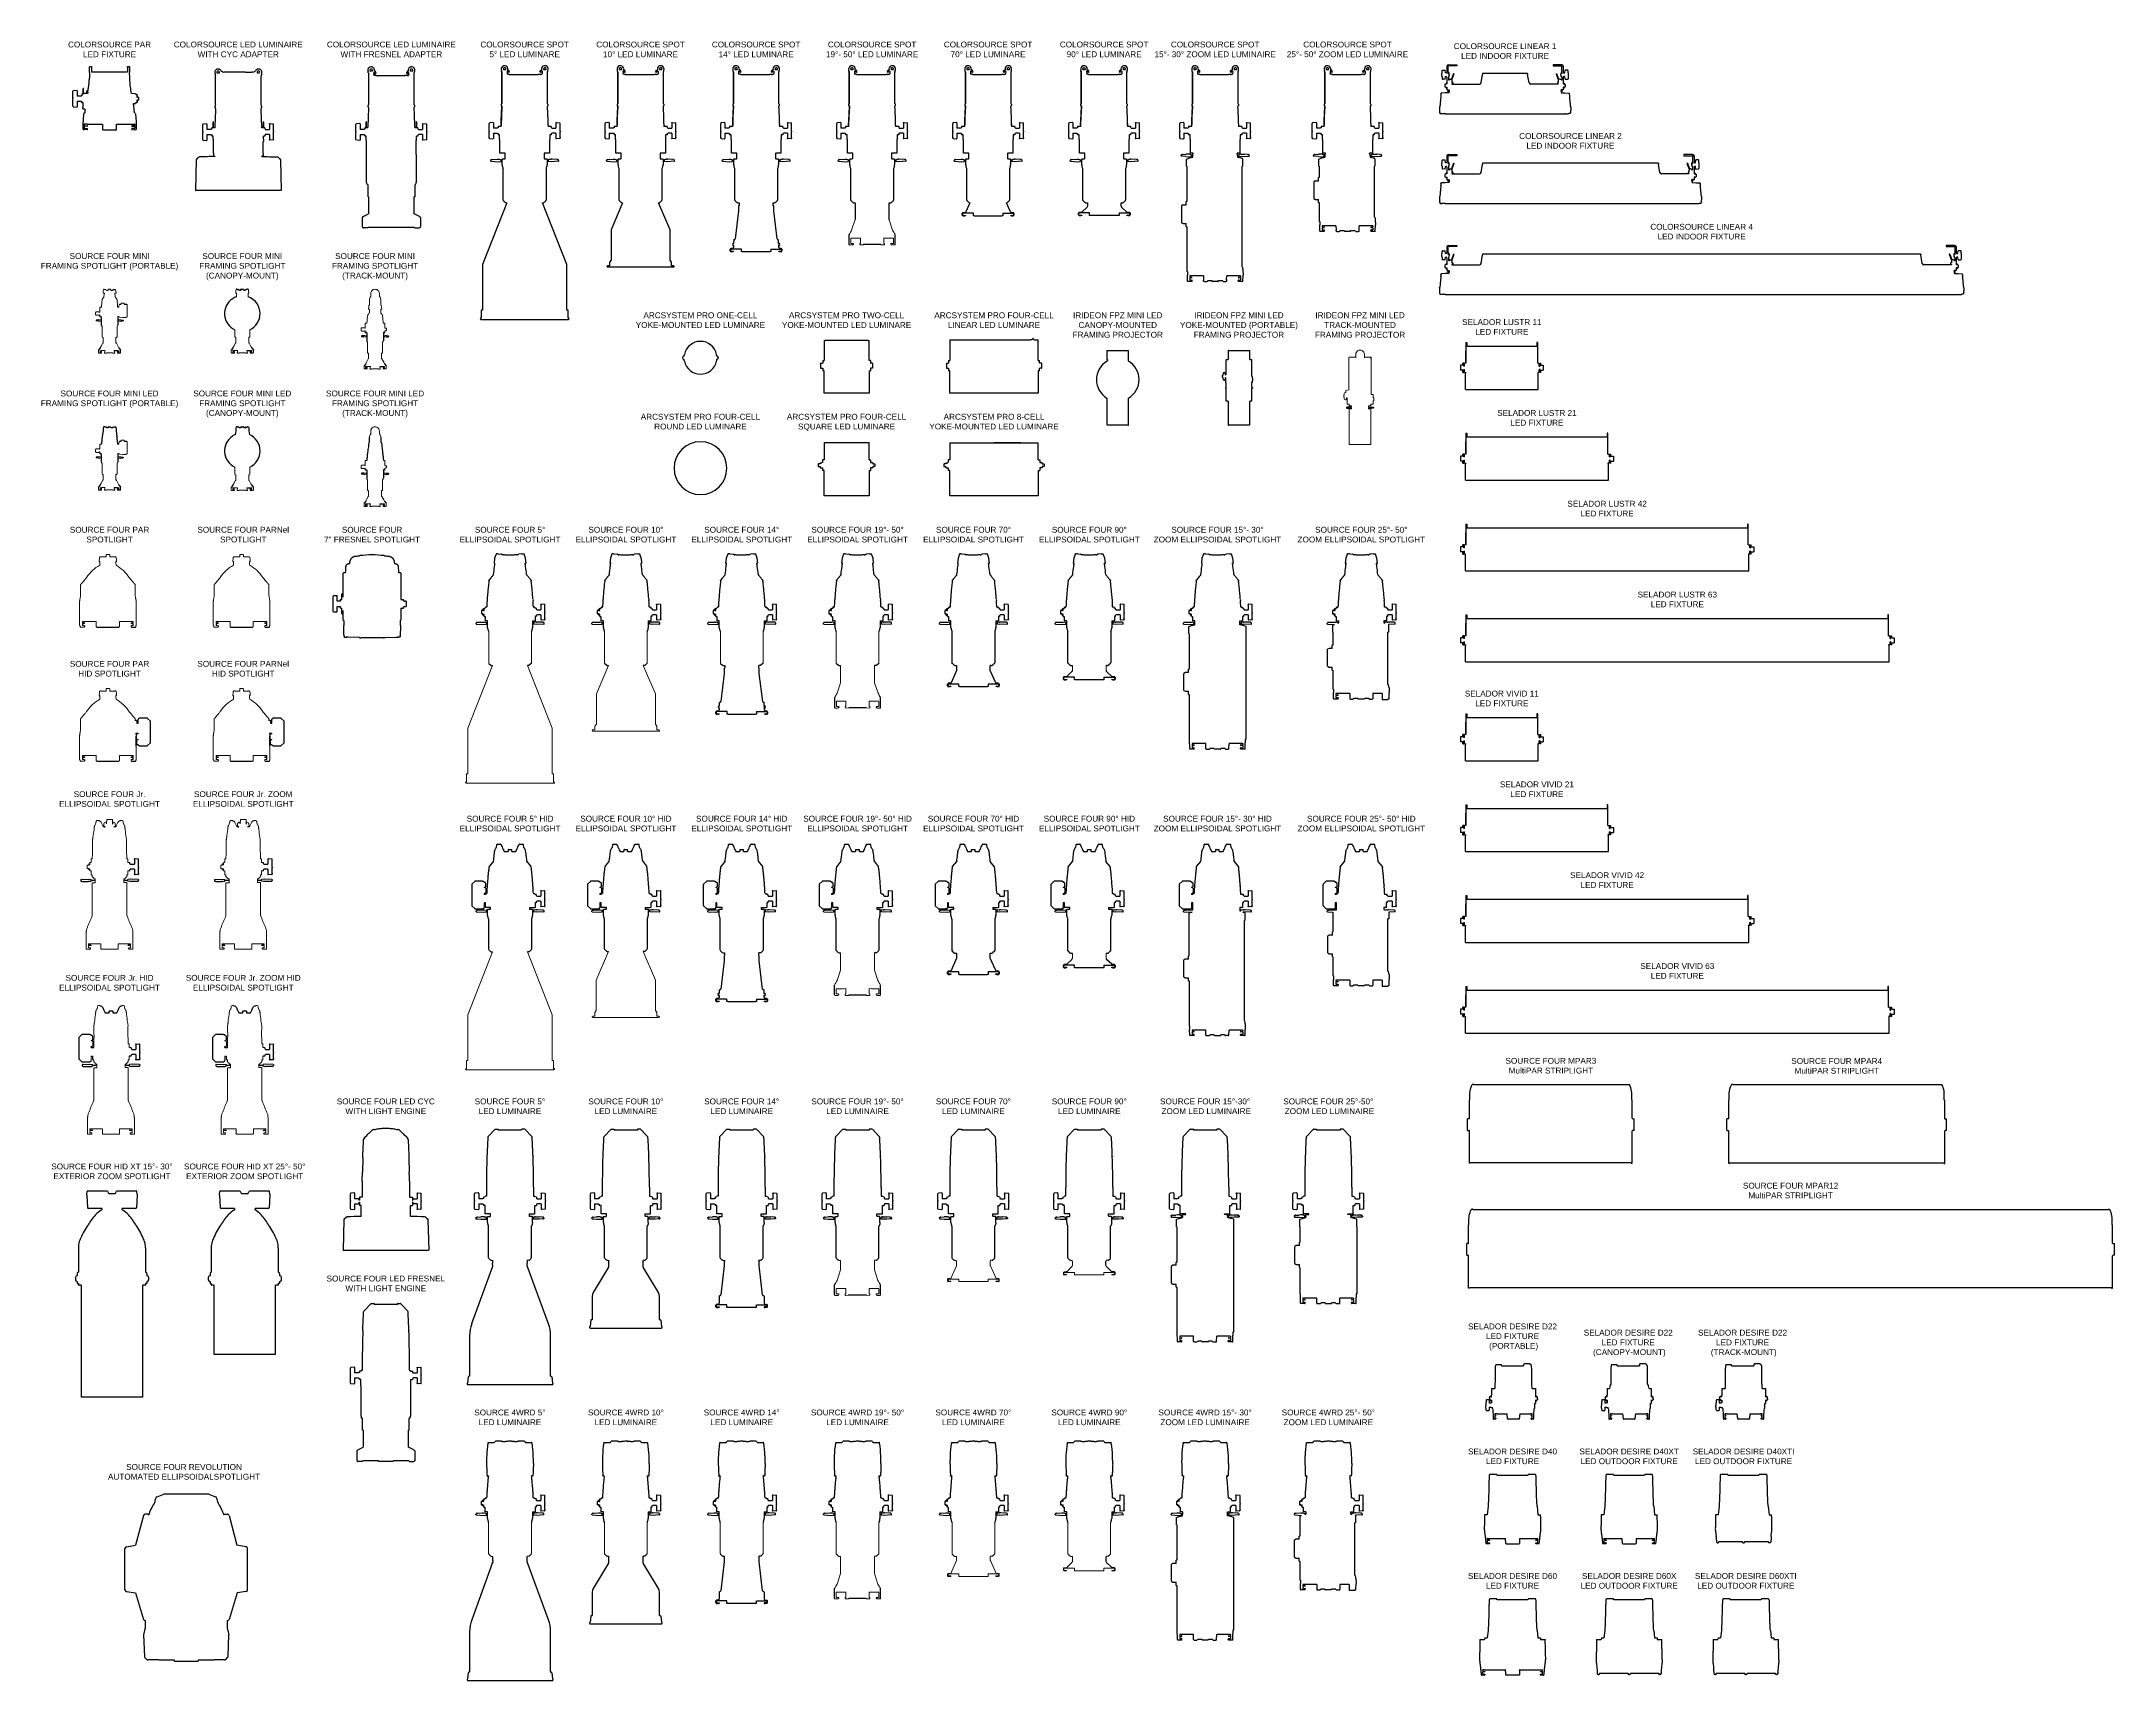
# Model space of a CAD drawing. Header units: inches. Extents: x 0 to 310, y 0 to 246.
import ezdxf

# ---------------------------------------------------------------- set-up
doc = ezdxf.new("R2010")
doc.units = ezdxf.units.IN
doc.header["$MEASUREMENT"] = 0
doc.linetypes.add('SLD-Solid', pattern=[0])
doc.layers.add('OBJECT', color=7, linetype='Continuous')
doc.layers.add('TEXT', color=1, linetype='Continuous')
doc.styles.add('ARIAL', font='arial.ttf')

msp = doc.modelspace()

# ---------------------------------------------------------------- linework, layer by layer
for p, q in [((210.55, 242.05), (211.84, 242.05)), ((211.84, 242.05), (211.84, 241.87)), ((226.23, 242.05), (226.23, 241.87)), ((227.52, 242.05), (226.23, 242.05)), ((7.26, 240.89), (7.25, 240.11)), ((7.26, 240.89), (7.26, 241.64)), ((7.26, 240.89), (7.26, 240.89)), ((7.31, 241.77), (7.58, 241.78)), ((7.58, 241.65), (7.58, 241)), ((12.94, 241.78), (13.21, 241.77)), ((12.94, 241.65), (12.94, 241)), ((13.26, 241.64), (13.26, 240.89)), ((13.26, 240.89), (13.26, 240.89)), ((13.27, 240.13), (13.26, 240.89)), ((26.05, 240.75), (26.06, 240.71)), ((26.06, 240.71), (26.06, 240.56)), ((26.11, 236.09), (26.11, 240.35)), ((30.59, 240.95), (31.54, 240.94)), ((32.94, 236.08), (32.94, 240.35)), ((33, 240.74), (32.99, 240.72)), ((32.99, 240.72), (32.99, 240.56)), ((48.95, 240.86), (48.95, 240.99)), ((49, 240.84), (49, 236.05)), ((49.81, 240.62), (49.79, 240.61)), ((49.79, 240.61), (49.79, 240.55)), ((49.8, 240.53), (49.79, 240.53)), ((49.8, 240.75), (49.8, 240.85)), ((49.82, 240.75), (49.8, 240.75)), ((49.83, 240.48), (49.8, 240.53)), ((49.81, 240.62), (49.81, 240.63)), ((50.01, 240.63), (49.81, 240.63)), ((49.97, 240.74), (49.85, 240.75)), ((50, 240.76), (50.05, 240.72)), ((50.01, 240.63), (50.01, 240.74)), ((54.83, 240.76), (54.79, 240.72)), ((54.82, 240.63), (54.82, 240.74)), ((54.82, 240.63), (55.03, 240.63)), ((54.87, 240.74), (54.98, 240.75)), ((55, 240.48), (55.04, 240.53)), ((55.02, 240.75), (55.03, 240.75)), ((55.03, 240.75), (55.03, 240.85)), ((55.03, 240.62), (55.03, 240.63)), ((55.03, 240.62), (55.04, 240.61)), ((55.04, 240.61), (55.04, 240.55)), ((55.04, 240.53), (55.04, 240.53)), ((55.83, 236.04), (55.83, 240.84)), ((55.88, 240.86), (55.88, 241.01)), ((68.9, 241.04), (68.9, 241.17)), ((68.95, 236.22), (68.95, 241.02)), ((68.95, 241), (68.95, 236.22)), ((69.74, 241.03), (69.74, 240.7)), ((69.78, 240.66), (69.74, 240.7)), ((70.02, 240.89), (69.96, 240.94)), ((70.06, 240.62), (70.34, 240.6)), ((74.67, 240.62), (74.38, 240.6)), ((74.71, 240.89), (74.77, 240.94)), ((74.95, 240.66), (74.99, 240.7)), ((74.99, 241.03), (74.99, 240.7)), ((75.78, 236.22), (75.78, 241.02)), ((75.78, 236.22), (75.78, 241)), ((75.83, 241.04), (75.83, 241.17)), ((86.23, 241.04), (86.23, 241.17)), ((86.28, 236.22), (86.28, 241.02)), ((86.28, 241), (86.28, 236.22)), ((87.07, 241.03), (87.08, 240.7)), ((87.11, 240.66), (87.08, 240.7)), ((87.35, 240.89), (87.3, 240.94)), ((87.39, 240.62), (87.68, 240.6)), ((92, 240.62), (91.72, 240.6)), ((92.04, 240.89), (92.1, 240.94)), ((92.28, 240.66), (92.32, 240.7)), ((92.32, 241.03), (92.32, 240.7)), ((93.11, 236.22), (93.11, 241.02)), ((93.11, 236.22), (93.11, 241)), ((93.16, 241.04), (93.16, 241.17)), ((103.53, 241.04), (103.53, 241.17)), ((103.58, 236.22), (103.58, 241.02)), ((103.58, 241), (103.58, 236.22)), ((104.37, 241.03), (104.37, 240.7)), ((104.41, 240.66), (104.37, 240.7)), ((104.65, 240.89), (104.59, 240.94)), ((104.69, 240.62), (104.97, 240.6)), ((109.3, 240.62), (109.01, 240.6)), ((109.34, 240.89), (109.39, 240.94)), ((109.58, 240.66), (109.62, 240.7)), ((109.62, 241.03), (109.62, 240.7)), ((110.41, 236.22), (110.41, 241.02)), ((110.41, 236.22), (110.41, 241)), ((110.46, 241.04), (110.46, 241.17)), ((120.88, 241.04), (120.88, 241.17)), ((120.93, 236.22), (120.93, 241.02)), ((120.93, 241), (120.93, 236.22)), ((121.72, 241.03), (121.73, 240.7)), ((121.76, 240.66), (121.73, 240.7)), ((122.01, 240.89), (121.95, 240.94)), ((122.04, 240.62), (122.33, 240.6)), ((126.65, 240.62), (126.37, 240.6)), ((126.69, 240.89), (126.75, 240.94)), ((126.93, 240.66), (126.97, 240.7)), ((126.97, 241.03), (126.97, 240.7)), ((127.76, 236.22), (127.76, 241.02)), ((127.76, 236.22), (127.76, 241)), ((127.81, 241.04), (127.81, 241.17)), ((138.24, 241.04), (138.24, 241.17)), ((138.29, 236.22), (138.29, 241.02)), ((138.29, 241), (138.29, 236.22)), ((139.08, 241.03), (139.08, 240.7)), ((139.12, 240.66), (139.08, 240.7)), ((139.36, 240.89), (139.3, 240.94)), ((139.4, 240.62), (139.68, 240.6)), ((144.01, 240.62), (143.72, 240.6)), ((144.04, 240.89), (144.1, 240.94)), ((144.29, 240.66), (144.32, 240.7)), ((144.33, 241.03), (144.32, 240.7)), ((145.12, 236.22), (145.12, 241.02)), ((145.12, 236.22), (145.12, 241)), ((145.17, 241.04), (145.17, 241.17)), ((155.59, 241.04), (155.59, 241.17)), ((155.64, 236.22), (155.64, 241.02)), ((155.64, 241), (155.64, 236.22)), ((156.43, 241.03), (156.44, 240.7)), ((156.47, 240.66), (156.44, 240.7)), ((156.71, 240.89), (156.66, 240.94)), ((156.75, 240.62), (157.04, 240.6)), ((161.36, 240.62), (161.08, 240.6)), ((161.4, 240.89), (161.46, 240.94)), ((161.64, 240.66), (161.68, 240.7)), ((161.68, 241.03), (161.68, 240.7)), ((162.47, 236.22), (162.47, 241.02)), ((162.47, 236.22), (162.47, 241)), ((162.52, 241.04), (162.52, 241.17)), ((172.2, 241.04), (172.2, 241.17)), ((172.25, 236.22), (172.25, 241.02)), ((172.25, 241), (172.25, 236.22)), ((173.04, 241.03), (173.04, 240.7)), ((173.08, 240.66), (173.04, 240.7)), ((173.32, 240.89), (173.26, 240.94)), ((173.36, 240.62), (173.64, 240.6)), ((177.97, 240.62), (177.68, 240.6)), ((178.01, 240.89), (178.06, 240.94)), ((178.25, 240.66), (178.28, 240.7)), ((178.29, 241.03), (178.28, 240.7)), ((179.08, 236.22), (179.08, 241.02)), ((179.08, 236.22), (179.08, 241)), ((179.13, 241.04), (179.13, 241.17)), ((192.01, 241.04), (192.01, 241.17)), ((192.06, 236.22), (192.06, 241.02)), ((192.06, 241), (192.06, 236.22)), ((192.85, 241.03), (192.85, 240.7)), ((192.89, 240.66), (192.85, 240.7)), ((193.13, 240.89), (193.07, 240.94)), ((193.17, 240.62), (193.45, 240.6)), ((197.78, 240.62), (197.49, 240.6)), ((197.81, 240.89), (197.87, 240.94)), ((198.06, 240.66), (198.09, 240.7)), ((198.1, 241.03), (198.09, 240.7)), ((198.89, 236.22), (198.89, 241.02)), ((198.89, 236.22), (198.89, 241)), ((198.94, 241.04), (198.94, 241.17)), ((209.56, 240.36), (209.56, 240.77)), ((209.61, 240.83), (209.61, 241.17)), ((209.61, 240.3), (209.61, 239.96)), ((209.67, 241.23), (210.05, 241.24)), ((209.67, 241.23), (209.67, 241.23)), ((210.05, 239.89), (209.67, 239.9)), ((210.04, 239.12), (210.04, 238.73)), ((210.11, 240.84), (210.05, 241.24)), ((210.05, 241.24), (210.05, 241.24)), ((210.05, 239.89), (210.11, 240.29)), ((210.13, 239.13), (210.06, 239.13)), ((210.24, 240.83), (210.11, 240.84)), ((210.11, 240.29), (210.24, 240.3)), ((210.2, 239.17), (210.13, 239.17)), ((210.13, 239.13), (210.13, 239.17)), ((210.27, 239.3), (210.2, 239.3)), ((210.2, 239.3), (210.2, 239.17)), ((210.34, 240.93), (210.27, 240.93)), ((210.27, 240.8), (210.27, 240.93)), ((210.27, 240.2), (210.27, 240.33)), ((210.27, 240.2), (210.34, 240.2)), ((210.27, 239.16), (210.27, 239.3)), ((210.34, 239.18), (210.29, 239.18)), ((210.34, 241.84), (210.34, 240.93)), ((210.34, 240.2), (210.34, 239.18)), ((210.52, 240.69), (210.52, 241.84)), ((210.52, 240.69), (210.57, 240.69)), ((211.84, 241.87), (210.55, 241.87)), ((210.62, 240.89), (210.57, 240.89)), ((210.57, 240.89), (210.57, 240.69)), ((210.57, 240.24), (210.62, 240.24)), ((210.57, 240.24), (210.57, 239.76)), ((210.64, 239.78), (210.59, 239.78)), ((210.65, 239.81), (210.65, 239.79)), ((210.67, 239.83), (210.75, 239.84)), ((210.83, 239.9), (210.87, 239.9)), ((210.87, 239.9), (210.98, 239.91)), ((211.02, 239.91), (210.98, 239.91)), ((211.32, 240.75), (211.02, 239.91)), ((211.39, 240.72), (211.08, 239.85)), ((211.08, 239.72), (211.08, 239.72)), ((211.08, 239.46), (211.08, 239.42)), ((211.08, 239.42), (211.19, 239.42)), ((211.19, 239.2), (211.08, 239.2)), ((211.08, 239.2), (211.08, 239.14)), ((211.08, 239.14), (215.19, 239.14)), ((211.2, 239.41), (211.2, 239.21)), ((211.32, 240.75), (211.39, 240.72)), ((215.44, 239.35), (215.66, 240.62)), ((215.67, 240.74), (215.67, 240.64)), ((222.41, 240.74), (215.67, 240.74)), ((222.41, 240.74), (222.41, 240.64)), ((222.63, 239.35), (222.41, 240.62)), ((226.98, 239.14), (222.88, 239.14)), ((226.23, 241.87), (227.52, 241.87)), ((226.75, 240.75), (226.68, 240.72)), ((226.68, 240.72), (227, 239.85)), ((226.75, 240.75), (227.05, 239.91)), ((226.87, 239.41), (226.87, 239.21)), ((226.99, 239.42), (226.88, 239.42)), ((226.88, 239.2), (226.99, 239.2)), ((226.99, 239.72), (227, 239.72)), ((226.99, 239.46), (226.99, 239.42)), ((226.99, 239.2), (226.99, 239.14)), ((227.05, 239.91), (227.1, 239.91)), ((227.21, 239.9), (227.1, 239.91)), ((227.24, 239.9), (227.21, 239.9)), ((227.41, 239.83), (227.33, 239.84)), ((227.43, 239.81), (227.43, 239.79)), ((227.44, 239.78), (227.49, 239.78)), ((227.46, 240.89), (227.51, 240.89)), ((227.51, 240.24), (227.46, 240.24)), ((227.51, 240.89), (227.51, 240.69)), ((227.55, 240.69), (227.51, 240.69)), ((227.51, 240.24), (227.51, 239.76)), ((227.55, 240.69), (227.55, 241.84)), ((227.73, 241.84), (227.73, 240.93)), ((227.73, 240.93), (227.8, 240.93)), ((227.8, 240.2), (227.73, 240.2)), ((227.73, 240.2), (227.73, 239.18)), ((227.73, 239.18), (227.79, 239.18)), ((227.8, 240.8), (227.8, 240.93)), ((227.8, 240.2), (227.8, 240.33)), ((227.81, 239.3), (227.88, 239.3)), ((227.81, 239.16), (227.81, 239.3)), ((227.83, 240.83), (227.96, 240.84)), ((227.96, 240.29), (227.83, 240.3)), ((227.88, 239.3), (227.88, 239.17)), ((227.88, 239.17), (227.94, 239.17)), ((227.94, 239.13), (227.94, 239.17)), ((227.94, 239.13), (228.02, 239.13)), ((227.96, 240.84), (228.02, 241.24)), ((228.02, 239.89), (227.96, 240.29)), ((228.02, 241.24), (228.02, 241.24)), ((228.4, 241.23), (228.02, 241.24)), ((228.02, 239.89), (228.4, 239.9)), ((228.03, 239.12), (228.03, 238.73)), ((228.4, 241.23), (228.4, 241.23)), ((228.46, 240.83), (228.46, 241.17)), ((228.46, 240.3), (228.46, 239.96)), ((228.51, 240.36), (228.51, 240.77)), ((4.79, 237.09), (4.79, 238.11)), ((4.79, 237.09), (4.79, 237)), ((4.79, 235.91), (4.79, 237)), ((4.79, 235.84), (4.79, 235.91)), ((5.35, 238.22), (4.84, 238.17)), ((4.84, 235.77), (5.35, 235.72)), ((5.41, 238.16), (5.41, 237.35)), ((6.04, 237.35), (5.41, 237.35)), ((5.41, 236.6), (6.04, 236.6)), ((5.41, 236.6), (5.41, 235.78)), ((6.12, 237.41), (6.04, 237.41)), ((6.04, 237.35), (6.04, 237.41)), ((6.04, 236.54), (6.04, 236.6)), ((6.04, 236.54), (6.12, 236.54)), ((6.12, 237.64), (6.12, 237.41)), ((6.12, 236.54), (6.12, 236.39)), ((6.12, 236.36), (6.12, 236.39)), ((6.32, 236.36), (6.12, 236.36)), ((6.37, 238.48), (6.32, 238.48)), ((6.32, 237.64), (6.32, 238.48)), ((6.32, 235.64), (6.32, 236.36)), ((6.37, 237.73), (6.37, 238.48)), ((6.97, 237.76), (6.37, 237.73)), ((6.82, 238.15), (7.05, 238.17)), ((6.82, 238.15), (6.82, 237.94)), ((6.82, 237.94), (7.01, 237.93)), ((7, 237.83), (6.98, 237.78)), ((7.01, 237.93), (6.99, 237.82)), ((14.14, 237.71), (13.56, 237.74)), ((13.83, 236.24), (14.14, 236.26)), ((14.15, 237.69), (14.15, 237.64)), ((14.15, 237.64), (14.34, 237.64)), ((14.34, 236.36), (14.15, 236.36)), ((14.15, 236.36), (14.15, 236.27)), ((14.34, 237.64), (14.34, 237.23)), ((14.37, 237.23), (14.34, 237.23)), ((14.34, 236.73), (14.37, 236.73)), ((14.34, 236.73), (14.34, 236.39)), ((14.34, 236.39), (14.34, 236.36)), ((14.5, 237.35), (14.43, 237.35)), ((14.43, 237.17), (14.43, 237.35)), ((14.43, 236.62), (14.43, 236.79)), ((14.43, 236.62), (14.5, 236.62)), ((14.5, 237.18), (14.5, 237.35)), ((14.5, 237.18), (14.66, 237.18)), ((14.5, 236.62), (14.5, 236.79)), ((14.5, 236.79), (14.66, 236.79)), ((14.66, 236.79), (14.66, 237.18)), ((26.06, 235.67), (26.06, 235.86)), ((32.99, 235.86), (32.99, 235.65)), ((48.95, 235.8), (48.95, 236)), ((48.99, 235.7), (48.97, 235.74)), ((55.84, 235.7), (55.87, 235.74)), ((55.88, 236), (55.88, 235.8)), ((68.9, 235.98), (68.9, 236.18)), ((68.94, 235.87), (68.91, 235.92)), ((75.79, 235.87), (75.81, 235.92)), ((75.83, 236.18), (75.83, 235.98)), ((75.83, 236.18), (75.83, 236.18)), ((86.23, 235.98), (86.23, 236.18)), ((86.27, 235.87), (86.25, 235.92)), ((93.12, 235.87), (93.15, 235.92)), ((93.16, 236.18), (93.16, 235.98)), ((93.16, 236.18), (93.16, 236.18)), ((103.53, 235.98), (103.53, 236.18)), ((103.57, 235.87), (103.54, 235.92)), ((110.42, 235.87), (110.44, 235.92)), ((110.46, 236.18), (110.46, 235.98)), ((110.46, 236.18), (110.46, 236.18)), ((120.88, 235.98), (120.88, 236.18)), ((120.92, 235.87), (120.9, 235.92)), ((127.77, 235.87), (127.8, 235.92)), ((127.81, 236.18), (127.81, 235.98)), ((127.81, 236.18), (127.81, 236.18)), ((138.24, 235.98), (138.24, 236.18)), ((138.28, 235.87), (138.25, 235.92)), ((145.13, 235.87), (145.15, 235.92)), ((145.17, 236.18), (145.17, 235.98)), ((145.17, 236.18), (145.17, 236.18)), ((155.59, 235.98), (155.59, 236.18)), ((155.63, 235.87), (155.61, 235.92)), ((162.48, 235.87), (162.51, 235.92)), ((162.52, 236.18), (162.52, 235.98)), ((162.52, 236.18), (162.52, 236.18)), ((172.2, 235.98), (172.2, 236.18)), ((172.24, 235.87), (172.21, 235.92)), ((179.09, 235.87), (179.11, 235.92)), ((179.13, 236.18), (179.13, 235.98)), ((179.13, 236.18), (179.13, 236.18)), ((192, 235.98), (192, 236.18)), ((192.05, 235.87), (192.02, 235.92)), ((198.9, 235.87), (198.92, 235.92)), ((198.94, 236.18), (198.94, 235.98)), ((198.94, 236.18), (198.94, 236.18)), ((209.22, 235.77), (209.21, 235.76)), ((209.21, 235.76), (209.21, 235.28)), ((209.28, 235.78), (209.22, 235.78)), ((209.22, 235.78), (209.28, 235.78)), ((209.22, 235.77), (209.22, 235.78)), ((209.44, 237.69), (209.42, 237.43)), ((209.42, 237.39), (209.42, 237.39)), ((209.42, 237.39), (209.42, 237.38)), ((209.44, 237.74), (209.44, 237.73)), ((210.13, 238.73), (210.06, 238.73)), ((210.13, 238.68), (210.13, 238.73)), ((210.13, 238.68), (210.2, 238.68)), ((210.2, 238.68), (210.2, 238.56)), ((210.2, 238.56), (210.27, 238.56)), ((210.27, 238.7), (210.27, 238.56)), ((210.29, 238.68), (210.34, 238.68)), ((210.34, 238.68), (210.34, 238.28)), ((210.34, 238.28), (210.52, 238.28)), ((210.52, 238.02), (210.52, 238.28)), ((210.57, 238.02), (210.52, 238.02)), ((210.57, 238.33), (210.57, 238.02)), ((210.59, 238.31), (210.65, 238.31)), ((210.65, 237.99), (210.64, 237.93)), ((210.66, 238.18), (210.65, 237.99)), ((227.41, 238.18), (227.43, 237.99)), ((227.49, 238.31), (227.43, 238.31)), ((227.43, 237.99), (227.43, 237.93)), ((227.51, 238.33), (227.51, 238.02)), ((227.51, 238.02), (227.55, 238.02)), ((227.73, 238.28), (227.55, 238.28)), ((227.55, 238.02), (227.55, 238.28)), ((227.79, 238.68), (227.73, 238.68)), ((227.73, 238.68), (227.73, 238.28)), ((227.81, 238.7), (227.81, 238.56)), ((227.88, 238.56), (227.81, 238.56)), ((227.94, 238.68), (227.88, 238.68)), ((227.88, 238.68), (227.88, 238.56)), ((227.94, 238.73), (228.02, 238.73)), ((227.94, 238.68), (227.94, 238.73)), ((228.63, 237.74), (228.64, 237.73)), ((228.64, 237.69), (228.65, 237.43)), ((228.65, 237.39), (228.65, 237.39)), ((228.65, 237.39), (228.65, 237.38)), ((228.8, 235.78), (228.85, 235.78)), ((228.85, 235.77), (228.85, 235.78)), ((228.85, 235.77), (228.86, 235.76)), ((228.86, 235.76), (228.86, 235.28)), ((6.27, 235.57), (6.27, 235.64)), ((6.32, 235.64), (6.27, 235.64)), ((6.27, 235.45), (6.27, 235.57)), ((6.27, 235.45), (6.57, 235.44)), ((6.54, 234.85), (6.41, 234.81)), ((6.47, 233.12), (6.47, 232.98)), ((6.47, 232.8), (6.47, 232.56)), ((6.98, 233.18), (6.51, 233.16)), ((6.51, 232.94), (6.85, 232.93)), ((6.85, 232.85), (6.51, 232.84)), ((6.85, 232.93), (6.92, 232.92)), ((6.92, 232.85), (6.85, 232.85)), ((6.94, 232.87), (6.94, 232.91)), ((6.98, 233.18), (9.23, 233.18)), ((8.68, 233.18), (8.68, 233.18)), ((11.31, 233.18), (13.54, 233.18)), ((11.98, 233.18), (11.98, 233.18)), ((13.54, 233.18), (14.01, 233.16)), ((13.58, 232.87), (13.58, 232.91)), ((13.67, 232.93), (13.6, 232.92)), ((13.6, 232.85), (13.67, 232.85)), ((14.01, 232.94), (13.67, 232.93)), ((13.67, 232.85), (14.01, 232.84)), ((14.11, 234.81), (13.98, 234.85)), ((14.05, 233.12), (14.05, 232.98)), ((14.05, 232.8), (14.05, 232.56)), ((24.21, 232.09), (24.21, 233.11)), ((24.77, 233.22), (24.27, 233.17)), ((24.83, 233.16), (24.83, 232.35)), ((25.54, 232.44), (25.54, 232.63)), ((25.76, 232.63), (25.54, 232.63)), ((25.81, 233.51), (25.76, 233.51)), ((25.76, 232.63), (25.76, 233.51)), ((25.81, 232.63), (25.81, 233.51)), ((26.03, 232.63), (25.81, 232.63)), ((26.02, 233.01), (26.01, 232.82)), ((33.23, 232.63), (33.02, 232.63)), ((33.03, 232.98), (33.04, 232.84)), ((33.28, 233.51), (33.23, 233.51)), ((33.23, 233.51), (33.23, 232.63)), ((33.28, 233.51), (33.28, 232.63)), ((33.47, 232.63), (33.28, 232.63)), ((33.47, 232.63), (33.47, 232.45)), ((34.18, 233.2), (34.18, 232.39)), ((34.24, 233.26), (34.75, 233.21)), ((34.8, 232.13), (34.8, 233.15)), ((47.12, 232.13), (47.12, 233.15)), ((47.68, 233.26), (47.18, 233.21)), ((47.74, 233.2), (47.74, 232.39)), ((48.45, 232.63), (48.45, 232.44)), ((48.66, 232.63), (48.45, 232.63)), ((48.71, 233.51), (48.66, 233.51)), ((48.66, 232.63), (48.66, 233.51)), ((48.71, 232.63), (48.71, 233.51)), ((48.71, 232.63), (48.71, 232.74)), ((48.92, 232.63), (48.71, 232.63)), ((48.9, 232.77), (48.9, 232.77)), ((56.13, 232.63), (55.91, 232.63)), ((55.93, 232.77), (55.93, 232.77)), ((56.17, 233.51), (56.13, 233.51)), ((56.13, 233.51), (56.13, 232.63)), ((56.17, 233.51), (56.17, 232.63)), ((56.38, 232.63), (56.17, 232.63)), ((56.38, 232.63), (56.38, 232.44)), ((57.09, 233.2), (57.09, 232.39)), ((57.15, 233.26), (57.66, 233.21)), ((57.71, 232.13), (57.71, 233.15)), ((67.07, 233.19), (67.07, 233.29)), ((67.07, 232.13), (67.07, 233.19)), ((67.62, 233.4), (67.12, 233.35)), ((67.69, 233.35), (67.69, 233.21)), ((67.69, 233.21), (67.69, 232.56)), ((68.32, 232.62), (68.3, 232.62)), ((68.3, 232.56), (68.3, 232.62)), ((68.4, 232.62), (68.32, 232.62)), ((68.87, 232.81), (68.4, 232.81)), ((68.4, 232.81), (68.4, 232.62)), ((68.85, 232.95), (68.85, 232.95)), ((76.33, 232.81), (75.86, 232.81)), ((75.87, 233.05), (75.88, 233.05)), ((75.88, 233.05), (75.88, 233.06)), ((75.88, 232.95), (75.88, 232.95)), ((76.33, 232.81), (76.33, 232.62)), ((76.41, 232.62), (76.33, 232.62)), ((76.43, 232.62), (76.41, 232.62)), ((76.43, 232.56), (76.43, 232.62)), ((77.04, 233.35), (77.04, 233.21)), ((77.04, 233.21), (77.04, 232.56)), ((77.1, 233.4), (77.6, 233.35)), ((77.66, 233.19), (77.66, 233.29)), ((77.66, 232.13), (77.66, 233.19)), ((84.4, 233.19), (84.4, 233.29)), ((84.4, 232.13), (84.4, 233.19)), ((84.96, 233.4), (84.46, 233.35)), ((85.02, 233.35), (85.02, 233.21)), ((85.02, 233.21), (85.02, 232.56)), ((85.65, 232.62), (85.63, 232.62)), ((85.63, 232.56), (85.63, 232.62)), ((85.73, 232.62), (85.65, 232.62)), ((86.2, 232.81), (85.73, 232.81)), ((85.73, 232.81), (85.73, 232.62)), ((86.18, 232.95), (86.18, 232.95)), ((93.66, 232.81), (93.19, 232.81)), ((93.2, 233.05), (93.21, 233.05)), ((93.21, 233.05), (93.21, 233.06)), ((93.21, 232.95), (93.21, 232.95)), ((93.66, 232.81), (93.66, 232.62)), ((93.74, 232.62), (93.66, 232.62)), ((93.76, 232.62), (93.74, 232.62)), ((93.76, 232.56), (93.76, 232.62)), ((94.37, 233.35), (94.37, 233.21)), ((94.37, 233.21), (94.37, 232.56)), ((94.44, 233.4), (94.94, 233.35)), ((94.99, 233.19), (94.99, 233.29)), ((94.99, 232.13), (94.99, 233.19)), ((101.7, 233.19), (101.7, 233.29)), ((101.7, 232.13), (101.7, 233.19)), ((102.25, 233.4), (101.75, 233.35)), ((102.32, 233.35), (102.32, 233.21)), ((102.32, 233.21), (102.32, 232.56)), ((102.95, 232.62), (102.93, 232.62)), ((102.93, 232.56), (102.93, 232.62)), ((103.03, 232.62), (102.95, 232.62)), ((103.5, 232.81), (103.03, 232.81)), ((103.03, 232.81), (103.03, 232.62)), ((103.48, 232.95), (103.48, 232.95)), ((110.96, 232.81), (110.49, 232.81)), ((110.5, 233.05), (110.51, 233.05)), ((110.51, 233.05), (110.51, 233.06)), ((110.51, 232.95), (110.51, 232.95)), ((110.96, 232.81), (110.96, 232.62)), ((111.04, 232.62), (110.96, 232.62)), ((111.06, 232.62), (111.04, 232.62)), ((111.06, 232.56), (111.06, 232.62)), ((111.67, 233.35), (111.67, 233.21)), ((111.67, 233.21), (111.67, 232.56)), ((111.73, 233.4), (112.23, 233.35)), ((112.29, 233.19), (112.29, 233.29)), ((112.29, 232.13), (112.29, 233.19)), ((119.05, 233.19), (119.05, 233.29)), ((119.05, 232.13), (119.05, 233.19)), ((119.61, 233.4), (119.11, 233.35)), ((119.68, 233.35), (119.68, 233.21)), ((119.68, 233.21), (119.68, 232.56)), ((120.3, 232.62), (120.29, 232.62)), ((120.29, 232.56), (120.29, 232.62)), ((120.38, 232.62), (120.3, 232.62)), ((120.86, 232.81), (120.38, 232.81)), ((120.38, 232.81), (120.38, 232.62)), ((120.83, 232.95), (120.83, 232.95)), ((128.32, 232.81), (127.84, 232.81)), ((127.86, 233.05), (127.86, 233.06)), ((127.86, 233.05), (127.86, 233.05)), ((127.86, 232.95), (127.86, 232.95)), ((128.32, 232.81), (128.32, 232.62)), ((128.39, 232.62), (128.32, 232.62)), ((128.41, 232.62), (128.39, 232.62)), ((128.41, 232.56), (128.41, 232.62)), ((129.02, 233.35), (129.02, 233.21)), ((129.02, 233.21), (129.02, 232.56)), ((129.09, 233.4), (129.59, 233.35)), ((129.64, 233.19), (129.64, 233.29)), ((129.64, 232.13), (129.64, 233.19)), ((136.41, 233.19), (136.41, 233.29)), ((136.41, 232.13), (136.41, 233.19)), ((136.96, 233.4), (136.46, 233.35)), ((137.03, 233.35), (137.03, 233.21)), ((137.03, 233.21), (137.03, 232.56)), ((137.66, 232.62), (137.64, 232.62)), ((137.64, 232.56), (137.64, 232.62)), ((137.73, 232.62), (137.66, 232.62)), ((138.21, 232.81), (137.73, 232.81)), ((137.73, 232.81), (137.73, 232.62)), ((138.19, 232.95), (138.19, 232.95)), ((145.67, 232.81), (145.19, 232.81)), ((145.21, 233.05), (145.22, 233.05)), ((145.22, 233.05), (145.22, 233.06)), ((145.22, 232.95), (145.22, 232.95)), ((145.67, 232.81), (145.67, 232.62)), ((145.75, 232.62), (145.67, 232.62)), ((145.77, 232.62), (145.75, 232.62)), ((145.77, 232.56), (145.77, 232.62)), ((146.37, 233.35), (146.37, 233.21)), ((146.37, 233.21), (146.37, 232.56)), ((146.44, 233.4), (146.94, 233.35)), ((147, 233.19), (147, 233.29)), ((147, 232.13), (147, 233.19)), ((153.76, 233.19), (153.76, 233.29)), ((153.76, 232.13), (153.76, 233.19)), ((154.32, 233.4), (153.82, 233.35)), ((154.38, 233.35), (154.38, 233.21)), ((154.38, 233.21), (154.38, 232.56)), ((155.01, 232.62), (154.99, 232.62)), ((154.99, 232.56), (154.99, 232.62)), ((155.09, 232.62), (155.01, 232.62)), ((155.56, 232.81), (155.09, 232.81)), ((155.09, 232.81), (155.09, 232.62)), ((155.54, 232.95), (155.54, 232.95)), ((163.02, 232.81), (162.55, 232.81)), ((162.56, 233.05), (162.57, 233.05)), ((162.57, 233.05), (162.57, 233.06)), ((162.57, 232.95), (162.57, 232.95)), ((163.02, 232.81), (163.02, 232.62)), ((163.1, 232.62), (163.02, 232.62)), ((163.12, 232.62), (163.1, 232.62)), ((163.12, 232.56), (163.12, 232.62)), ((163.73, 233.35), (163.73, 233.21)), ((163.73, 233.21), (163.73, 232.56)), ((163.8, 233.4), (164.3, 233.35)), ((164.35, 233.19), (164.35, 233.29)), ((164.35, 232.13), (164.35, 233.19)), ((170.37, 233.19), (170.37, 233.29)), ((170.37, 232.13), (170.37, 233.19)), ((170.92, 233.4), (170.42, 233.35)), ((170.99, 233.35), (170.99, 233.21)), ((170.99, 233.21), (170.99, 232.56)), ((171.62, 232.62), (171.6, 232.62)), ((171.6, 232.56), (171.6, 232.62)), ((171.69, 232.62), (171.62, 232.62)), ((172.17, 232.81), (171.69, 232.81)), ((171.69, 232.81), (171.69, 232.62)), ((172.15, 232.95), (172.15, 232.95)), ((179.63, 232.81), (179.15, 232.81)), ((179.17, 233.05), (179.18, 233.05)), ((179.18, 233.05), (179.18, 233.06)), ((179.18, 232.95), (179.18, 232.95)), ((179.63, 232.81), (179.63, 232.62)), ((179.71, 232.62), (179.63, 232.62)), ((179.73, 232.62), (179.71, 232.62)), ((179.73, 232.56), (179.73, 232.62)), ((180.33, 233.35), (180.33, 233.21)), ((180.33, 233.21), (180.33, 232.56)), ((180.4, 233.4), (180.9, 233.35)), ((180.96, 233.19), (180.96, 233.29)), ((180.96, 232.13), (180.96, 233.19)), ((190.18, 233.19), (190.18, 233.29)), ((190.18, 232.13), (190.18, 233.19)), ((190.73, 233.4), (190.23, 233.35)), ((190.8, 233.35), (190.8, 233.21)), ((190.8, 233.21), (190.8, 232.56)), ((191.43, 232.62), (191.41, 232.62)), ((191.41, 232.56), (191.41, 232.62)), ((191.5, 232.62), (191.43, 232.62)), ((191.98, 232.81), (191.5, 232.81)), ((191.5, 232.81), (191.5, 232.62)), ((191.96, 232.95), (191.96, 232.95)), ((199.44, 232.81), (198.96, 232.81)), ((198.98, 233.05), (198.99, 233.05)), ((198.99, 233.05), (198.99, 233.06)), ((198.99, 232.95), (198.99, 232.95)), ((199.44, 232.81), (199.44, 232.62)), ((199.52, 232.62), (199.44, 232.62)), ((199.53, 232.62), (199.52, 232.62)), ((199.53, 232.56), (199.53, 232.62)), ((200.14, 233.35), (200.14, 233.21)), ((200.14, 233.21), (200.14, 232.56)), ((200.21, 233.4), (200.71, 233.35)), ((200.77, 233.19), (200.77, 233.29)), ((200.77, 232.13), (200.77, 233.19)), ((209.21, 235.28), (209.22, 235.27)), ((209.22, 235.27), (209.22, 235.26)), ((209.22, 235.26), (209.25, 235.26)), ((209.23, 234.88), (209.23, 234.88)), ((209.25, 234.86), (209.25, 234.86)), ((209.3, 234.84), (209.29, 234.78)), ((209.31, 234.75), (209.57, 234.74)), ((209.58, 234.73), (209.58, 234.73)), ((210.09, 234.74), (210.03, 234.74)), ((210.03, 234.7), (210.03, 234.74)), ((210.09, 234.71), (210.09, 234.74)), ((210.09, 234.71), (227.99, 234.71)), ((210.09, 234.71), (227.99, 234.71)), ((210.09, 234.71), (210.09, 234.71)), ((227.99, 234.74), (228.05, 234.74)), ((227.99, 234.71), (227.99, 234.74)), ((227.99, 234.71), (227.99, 234.71)), ((228.05, 234.7), (228.05, 234.74)), ((228.5, 234.73), (228.5, 234.73)), ((228.76, 234.75), (228.51, 234.74)), ((228.78, 234.84), (228.78, 234.78)), ((228.85, 235.26), (228.82, 235.26)), ((228.82, 234.86), (228.82, 234.86)), ((228.84, 234.88), (228.84, 234.88)), ((228.86, 235.28), (228.85, 235.27)), ((228.85, 235.27), (228.85, 235.26)), ((6.86, 232.37), (6.34, 232.33)), ((6.51, 232.52), (6.85, 232.51)), ((6.85, 232.51), (6.92, 232.5)), ((6.94, 232.37), (6.94, 232.49)), ((9.23, 232.33), (11.29, 232.33)), ((10.27, 232.33), (11.29, 232.33)), ((13.58, 232.37), (13.58, 232.49)), ((13.67, 232.51), (13.6, 232.5)), ((13.66, 232.37), (14.18, 232.33)), ((14.01, 232.52), (13.67, 232.51)), ((24.21, 232.09), (24.21, 231.99)), ((24.21, 230.91), (24.21, 231.99)), ((24.21, 230.83), (24.21, 230.91)), ((24.27, 230.77), (24.77, 230.72)), ((25.46, 232.35), (24.83, 232.35)), ((24.83, 231.6), (25.46, 231.6)), ((24.83, 231.6), (24.83, 230.78)), ((25.54, 232.44), (25.46, 232.44)), ((25.46, 232.44), (25.46, 232.37)), ((25.46, 232.38), (25.46, 232.35)), ((25.46, 232.37), (25.46, 232.35)), ((25.46, 231.6), (25.46, 231.57)), ((25.46, 231.57), (25.54, 231.57)), ((25.54, 231.57), (25.54, 231.38)), ((25.76, 231.38), (25.54, 231.38)), ((25.76, 230.94), (25.76, 231.38)), ((25.76, 230.94), (25.76, 230.56)), ((25.76, 230.56), (25.81, 230.56)), ((25.81, 228.85), (25.81, 230.56)), ((33.27, 230.56), (33.22, 230.56)), ((33.22, 228.85), (33.22, 230.56)), ((33.47, 231.38), (33.27, 231.38)), ((33.27, 230.94), (33.27, 231.38)), ((33.27, 230.94), (33.27, 230.56)), ((33.55, 232.45), (33.47, 232.45)), ((33.47, 231.57), (33.55, 231.57)), ((33.47, 231.57), (33.47, 231.38)), ((33.55, 232.45), (33.55, 232.39)), ((33.55, 232.39), (34.18, 232.39)), ((34.18, 231.64), (33.55, 231.64)), ((33.55, 231.64), (33.55, 231.58)), ((33.55, 231.58), (33.55, 231.58)), ((33.55, 231.57), (33.55, 231.58)), ((34.18, 231.64), (34.18, 230.82)), ((34.75, 230.81), (34.24, 230.76)), ((34.8, 232.13), (34.8, 232.04)), ((34.8, 230.95), (34.8, 232.04)), ((34.8, 230.88), (34.8, 230.95)), ((47.12, 232.13), (47.12, 232.04)), ((47.12, 230.95), (47.12, 232.04)), ((47.12, 230.88), (47.12, 230.95)), ((47.18, 230.81), (47.68, 230.76)), ((48.37, 232.39), (47.74, 232.39)), ((47.74, 231.64), (48.37, 231.64)), ((47.74, 231.64), (47.74, 230.82)), ((48.45, 232.44), (48.37, 232.44)), ((48.37, 232.44), (48.37, 232.39)), ((48.37, 231.64), (48.37, 231.63)), ((48.37, 231.64), (48.37, 231.57)), ((48.37, 231.57), (48.45, 231.57)), ((48.45, 231.57), (48.45, 231.38)), ((48.66, 231.38), (48.45, 231.38)), ((48.66, 230.71), (48.66, 231.38)), ((48.66, 230.71), (48.71, 230.71)), ((48.71, 228.65), (48.71, 230.71)), ((56.17, 230.71), (56.13, 230.71)), ((56.13, 228.65), (56.13, 230.71)), ((56.38, 231.38), (56.17, 231.38)), ((56.17, 230.71), (56.17, 231.38)), ((56.46, 232.44), (56.38, 232.44)), ((56.38, 231.57), (56.46, 231.57)), ((56.38, 231.57), (56.38, 231.38)), ((56.46, 232.44), (56.46, 232.39)), ((56.46, 232.39), (57.09, 232.39)), ((57.09, 231.64), (56.46, 231.64)), ((56.46, 231.64), (56.46, 231.57)), ((56.46, 231.57), (56.46, 231.57)), ((57.09, 231.64), (57.09, 230.82)), ((57.66, 230.81), (57.15, 230.76)), ((57.71, 232.13), (57.71, 232.04)), ((57.71, 230.95), (57.71, 232.04)), ((57.71, 230.88), (57.71, 230.95)), ((67.07, 232.13), (67.07, 232.04)), ((67.07, 231.08), (67.07, 232.04)), ((67.07, 231.18), (67.07, 231.08)), ((67.12, 231.01), (67.62, 230.97)), ((68.3, 232.56), (67.69, 232.56)), ((67.69, 231.81), (68.3, 231.81)), ((67.69, 231.81), (67.69, 231.02)), ((68.3, 231.75), (68.3, 231.81)), ((68.3, 231.75), (68.32, 231.75)), ((68.32, 231.75), (68.4, 231.75)), ((68.4, 231.75), (68.4, 231.56)), ((68.61, 231.56), (68.4, 231.56)), ((68.61, 230.89), (68.61, 231.56)), ((68.61, 230.89), (68.65, 230.89)), ((68.65, 228.83), (68.65, 230.89)), ((76.12, 230.89), (76.07, 230.89)), ((76.07, 230.89), (76.07, 228.83)), ((76.12, 231.56), (76.12, 230.89)), ((76.33, 231.56), (76.12, 231.56)), ((76.33, 231.75), (76.41, 231.75)), ((76.33, 231.75), (76.33, 231.56)), ((76.41, 231.75), (76.43, 231.75)), ((76.41, 231.75), (76.41, 231.75)), ((76.43, 232.56), (77.04, 232.56)), ((76.43, 231.75), (76.43, 231.81)), ((77.04, 231.81), (76.43, 231.81)), ((77.04, 231.81), (77.04, 231.02)), ((77.6, 231.01), (77.1, 230.97)), ((77.66, 232.13), (77.66, 232.04)), ((77.66, 231.08), (77.66, 232.04)), ((77.66, 231.18), (77.66, 231.08)), ((84.4, 232.13), (84.4, 232.04)), ((84.4, 231.08), (84.4, 232.04)), ((84.4, 231.18), (84.4, 231.08)), ((84.46, 231.01), (84.96, 230.97)), ((85.63, 232.56), (85.02, 232.56)), ((85.02, 231.81), (85.63, 231.81)), ((85.02, 231.81), (85.02, 231.02)), ((85.63, 231.75), (85.63, 231.81)), ((85.63, 231.75), (85.65, 231.75)), ((85.65, 231.75), (85.73, 231.75)), ((85.73, 231.75), (85.73, 231.56)), ((85.94, 231.56), (85.73, 231.56)), ((85.94, 230.89), (85.94, 231.56)), ((85.94, 230.89), (85.99, 230.89)), ((85.99, 228.83), (85.99, 230.89)), ((93.45, 230.89), (93.41, 230.89)), ((93.41, 230.89), (93.41, 228.83)), ((93.45, 231.56), (93.45, 230.89)), ((93.66, 231.56), (93.45, 231.56)), ((93.66, 231.75), (93.74, 231.75)), ((93.66, 231.75), (93.66, 231.56)), ((93.74, 231.75), (93.76, 231.75)), ((93.74, 231.75), (93.74, 231.75)), ((93.76, 232.56), (94.37, 232.56)), ((93.76, 231.75), (93.76, 231.81)), ((94.37, 231.81), (93.76, 231.81)), ((94.37, 231.81), (94.37, 231.02)), ((94.94, 231.01), (94.44, 230.97)), ((94.99, 232.13), (94.99, 232.04)), ((94.99, 231.08), (94.99, 232.04)), ((94.99, 231.18), (94.99, 231.08)), ((101.7, 232.13), (101.7, 232.04)), ((101.7, 231.08), (101.7, 232.04)), ((101.7, 231.18), (101.7, 231.08)), ((101.75, 231.01), (102.25, 230.97)), ((102.93, 232.56), (102.32, 232.56)), ((102.32, 231.81), (102.93, 231.81)), ((102.32, 231.81), (102.32, 231.02)), ((102.93, 231.75), (102.93, 231.81)), ((102.93, 231.75), (102.95, 231.75)), ((102.95, 231.75), (103.03, 231.75)), ((103.03, 231.75), (103.03, 231.56)), ((103.24, 231.56), (103.03, 231.56)), ((103.24, 230.89), (103.24, 231.56)), ((103.24, 230.89), (103.28, 230.89)), ((103.28, 228.83), (103.28, 230.89)), ((110.75, 230.89), (110.7, 230.89)), ((110.7, 230.89), (110.7, 228.83)), ((110.75, 231.56), (110.75, 230.89)), ((110.96, 231.56), (110.75, 231.56)), ((110.96, 231.75), (111.04, 231.75)), ((110.96, 231.75), (110.96, 231.56)), ((111.04, 231.75), (111.06, 231.75)), ((111.04, 231.75), (111.04, 231.75)), ((111.06, 232.56), (111.67, 232.56)), ((111.06, 231.75), (111.06, 231.81)), ((111.67, 231.81), (111.06, 231.81)), ((111.67, 231.81), (111.67, 231.02)), ((112.23, 231.01), (111.73, 230.97)), ((112.29, 232.13), (112.29, 232.04)), ((112.29, 231.08), (112.29, 232.04)), ((112.29, 231.18), (112.29, 231.08)), ((119.05, 232.13), (119.05, 232.04)), ((119.05, 231.08), (119.05, 232.04)), ((119.05, 231.18), (119.05, 231.08)), ((119.11, 231.01), (119.61, 230.97)), ((120.29, 232.56), (119.68, 232.56)), ((119.68, 231.81), (120.29, 231.81)), ((119.68, 231.81), (119.68, 231.02)), ((120.29, 231.75), (120.29, 231.81)), ((120.29, 231.75), (120.3, 231.75)), ((120.3, 231.75), (120.38, 231.75)), ((120.38, 231.75), (120.38, 231.56)), ((120.59, 231.56), (120.38, 231.56)), ((120.59, 230.89), (120.59, 231.56)), ((120.59, 230.89), (120.64, 230.89)), ((120.64, 228.83), (120.64, 230.89)), ((128.11, 230.89), (128.06, 230.89)), ((128.06, 230.89), (128.06, 228.83)), ((128.11, 231.56), (128.11, 230.89)), ((128.32, 231.56), (128.11, 231.56)), ((128.32, 231.75), (128.39, 231.75)), ((128.32, 231.75), (128.32, 231.56)), ((128.39, 231.75), (128.41, 231.75)), ((128.39, 231.75), (128.39, 231.75)), ((128.41, 232.56), (129.02, 232.56)), ((128.41, 231.75), (128.41, 231.81)), ((129.02, 231.81), (128.41, 231.81)), ((129.02, 231.81), (129.02, 231.02)), ((129.59, 231.01), (129.09, 230.97)), ((129.64, 232.13), (129.64, 232.04)), ((129.64, 231.08), (129.64, 232.04)), ((129.64, 231.18), (129.64, 231.08)), ((136.41, 232.13), (136.41, 232.04)), ((136.41, 231.08), (136.41, 232.04)), ((136.41, 231.18), (136.41, 231.08)), ((136.46, 231.01), (136.96, 230.97)), ((137.64, 232.56), (137.03, 232.56)), ((137.03, 231.81), (137.64, 231.81)), ((137.03, 231.81), (137.03, 231.02)), ((137.64, 231.75), (137.64, 231.81)), ((137.64, 231.75), (137.66, 231.75)), ((137.66, 231.75), (137.73, 231.75)), ((137.73, 231.75), (137.73, 231.56)), ((137.94, 231.56), (137.73, 231.56)), ((137.94, 230.89), (137.94, 231.56)), ((137.94, 230.89), (137.99, 230.89)), ((137.99, 228.83), (137.99, 230.89)), ((145.46, 230.89), (145.41, 230.89)), ((145.41, 230.89), (145.41, 228.83)), ((145.46, 231.56), (145.46, 230.89)), ((145.67, 231.56), (145.46, 231.56)), ((145.67, 231.75), (145.75, 231.75)), ((145.67, 231.75), (145.67, 231.56)), ((145.75, 231.75), (145.77, 231.75)), ((145.75, 231.75), (145.75, 231.75)), ((145.77, 232.56), (146.37, 232.56)), ((145.77, 231.75), (145.77, 231.81)), ((146.37, 231.81), (145.77, 231.81)), ((146.37, 231.81), (146.37, 231.02)), ((146.94, 231.01), (146.44, 230.97)), ((147, 232.13), (147, 232.04)), ((147, 231.08), (147, 232.04)), ((147, 231.18), (147, 231.08)), ((153.76, 232.13), (153.76, 232.04)), ((153.76, 231.08), (153.76, 232.04)), ((153.76, 231.18), (153.76, 231.08)), ((153.82, 231.01), (154.32, 230.97)), ((154.99, 232.56), (154.38, 232.56)), ((154.38, 231.81), (154.99, 231.81)), ((154.38, 231.81), (154.38, 231.02)), ((154.99, 231.75), (154.99, 231.81)), ((154.99, 231.75), (155.01, 231.75)), ((155.01, 231.75), (155.09, 231.75)), ((155.09, 231.75), (155.09, 231.56)), ((155.3, 231.56), (155.09, 231.56)), ((155.3, 230.89), (155.3, 231.56)), ((155.3, 230.89), (155.35, 230.89)), ((155.35, 228.83), (155.35, 230.89)), ((162.81, 230.89), (162.77, 230.89)), ((162.77, 230.89), (162.77, 228.83)), ((162.81, 231.56), (162.81, 230.89)), ((163.02, 231.56), (162.81, 231.56)), ((163.02, 231.75), (163.1, 231.75)), ((163.02, 231.75), (163.02, 231.56)), ((163.1, 231.75), (163.12, 231.75)), ((163.1, 231.75), (163.1, 231.75)), ((163.12, 232.56), (163.73, 232.56)), ((163.12, 231.75), (163.12, 231.81)), ((163.73, 231.81), (163.12, 231.81)), ((163.73, 231.81), (163.73, 231.02)), ((164.3, 231.01), (163.8, 230.97)), ((164.35, 232.13), (164.35, 232.04)), ((164.35, 231.08), (164.35, 232.04)), ((164.35, 231.18), (164.35, 231.08)), ((170.37, 232.13), (170.37, 232.04)), ((170.37, 231.08), (170.37, 232.04)), ((170.37, 231.18), (170.37, 231.08)), ((170.42, 231.01), (170.92, 230.97)), ((171.6, 232.56), (170.99, 232.56)), ((170.99, 231.81), (171.6, 231.81)), ((170.99, 231.81), (170.99, 231.02)), ((171.6, 231.75), (171.6, 231.81)), ((171.6, 231.75), (171.62, 231.75)), ((171.62, 231.75), (171.69, 231.75)), ((171.69, 231.75), (171.69, 231.56)), ((171.91, 231.56), (171.69, 231.56)), ((171.91, 230.89), (171.91, 231.56)), ((171.91, 230.89), (171.95, 230.89)), ((171.95, 228.83), (171.95, 230.89)), ((179.42, 230.89), (179.37, 230.89)), ((179.37, 230.89), (179.37, 228.83)), ((179.42, 231.56), (179.42, 230.89)), ((179.63, 231.56), (179.42, 231.56)), ((179.63, 231.75), (179.71, 231.75)), ((179.63, 231.75), (179.63, 231.56)), ((179.71, 231.75), (179.73, 231.75)), ((179.71, 231.75), (179.71, 231.75)), ((179.73, 232.56), (180.33, 232.56)), ((179.73, 231.75), (179.73, 231.81)), ((180.33, 231.81), (179.73, 231.81)), ((180.33, 231.81), (180.33, 231.02)), ((180.9, 231.01), (180.4, 230.97)), ((180.96, 232.13), (180.96, 232.04)), ((180.96, 231.08), (180.96, 232.04)), ((180.96, 231.18), (180.96, 231.08)), ((190.18, 232.13), (190.18, 232.04)), ((190.18, 231.08), (190.18, 232.04)), ((190.18, 231.18), (190.18, 231.08)), ((190.23, 231.01), (190.73, 230.97)), ((191.41, 232.56), (190.8, 232.56)), ((190.8, 231.81), (191.41, 231.81)), ((190.8, 231.81), (190.8, 231.02)), ((191.41, 231.75), (191.41, 231.81)), ((191.41, 231.75), (191.43, 231.75)), ((191.43, 231.75), (191.5, 231.75)), ((191.5, 231.75), (191.5, 231.56)), ((191.71, 231.56), (191.5, 231.56)), ((191.71, 230.89), (191.71, 231.56)), ((191.71, 230.89), (191.76, 230.89)), ((191.76, 228.83), (191.76, 230.89)), ((199.23, 230.89), (199.18, 230.89)), ((199.18, 230.89), (199.18, 228.83)), ((199.23, 231.56), (199.23, 230.89)), ((199.44, 231.56), (199.23, 231.56)), ((199.44, 231.75), (199.52, 231.75)), ((199.44, 231.75), (199.44, 231.56)), ((199.52, 231.75), (199.53, 231.75)), ((199.52, 231.75), (199.52, 231.75)), ((199.53, 232.56), (200.14, 232.56)), ((199.53, 231.75), (199.53, 231.81)), ((200.14, 231.81), (199.53, 231.81)), ((200.14, 231.81), (200.14, 231.02)), ((200.71, 231.01), (200.21, 230.97)), ((200.77, 232.13), (200.77, 232.04)), ((200.77, 231.08), (200.77, 232.04)), ((200.77, 231.18), (200.77, 231.08)), ((23.22, 227.83), (23.11, 223.29)), ((23.31, 228), (23.22, 227.84)), ((23.38, 228.01), (23.32, 228.01)), ((23.4, 228.02), (23.46, 228.13)), ((23.51, 228.18), (23.7, 228.27)), ((25.8, 228.76), (25.8, 228.43)), ((25.8, 228.43), (25.8, 228.43)), ((25.83, 228.4), (25.96, 228.4)), ((25.99, 228.37), (25.99, 228.33)), ((25.99, 228.37), (25.99, 228.37)), ((33.05, 228.37), (33.05, 228.37)), ((33.05, 228.33), (33.05, 228.37)), ((33.21, 228.4), (33.08, 228.4)), ((33.24, 228.76), (33.24, 228.43)), ((35.53, 228.18), (35.33, 228.27)), ((35.63, 228.02), (35.57, 228.13)), ((35.65, 228.01), (35.71, 228.01)), ((35.72, 228), (35.81, 227.84)), ((35.81, 227.83), (35.92, 223.29)), ((48.72, 228.65), (48.71, 228.65)), ((48.71, 224.45), (48.71, 228.65)), ((56.11, 228.65), (56.13, 228.65)), ((56.13, 228.65), (56.13, 224.45)), ((67.28, 227.62), (67.28, 227.74)), ((67.32, 227.62), (67.28, 227.62)), ((67.32, 227.62), (68.4, 227.56)), ((67.41, 227.88), (67.51, 227.88)), ((67.51, 227.88), (68.26, 227.92)), ((68.4, 227.56), (68.84, 227.59)), ((68.53, 227.93), (68.84, 227.84)), ((69.45, 228.83), (68.65, 228.83)), ((68.84, 227.84), (68.84, 227.74)), ((68.84, 227.74), (69, 227.74)), ((68.84, 227.71), (69, 227.71)), ((68.84, 227.59), (68.84, 227.71)), ((69, 227.74), (69, 227.91)), ((69, 227.07), (69, 227.71)), ((69.06, 227.97), (69.4, 227.99)), ((69.16, 226.53), (69.14, 226.57)), ((69.17, 221.81), (69.17, 226.49)), ((69.45, 228.05), (69.45, 228.83)), ((75.27, 228.83), (75.27, 228.05)), ((76.07, 228.83), (75.27, 228.83)), ((75.33, 227.99), (75.67, 227.97)), ((75.56, 226.49), (75.56, 221.81)), ((75.59, 226.57), (75.57, 226.53)), ((75.72, 227.91), (75.72, 227.74)), ((75.89, 227.74), (75.72, 227.74)), ((75.89, 227.71), (75.72, 227.71)), ((75.72, 227.71), (75.72, 227.07)), ((76.2, 227.93), (75.89, 227.84)), ((75.89, 227.84), (75.89, 227.74)), ((75.89, 227.71), (75.89, 227.59)), ((75.89, 227.59), (75.89, 227.69)), ((76.33, 227.56), (75.89, 227.59)), ((77.41, 227.62), (76.33, 227.56)), ((77.22, 227.88), (76.47, 227.92)), ((77.32, 227.88), (77.22, 227.88)), ((77.41, 227.62), (77.45, 227.62)), ((77.45, 227.62), (77.45, 227.74)), ((84.61, 227.62), (84.61, 227.74)), ((84.65, 227.62), (84.61, 227.62)), ((84.65, 227.62), (85.74, 227.56)), ((84.74, 227.88), (84.84, 227.88)), ((84.84, 227.88), (85.59, 227.92)), ((85.74, 227.56), (86.17, 227.59)), ((85.86, 227.93), (86.17, 227.84)), ((86.79, 228.83), (85.99, 228.83)), ((86.17, 227.84), (86.17, 227.74)), ((86.17, 227.74), (86.34, 227.74)), ((86.17, 227.71), (86.34, 227.71)), ((86.17, 227.59), (86.17, 227.71)), ((86.34, 227.74), (86.34, 227.91)), ((86.34, 227.07), (86.34, 227.71)), ((86.4, 227.97), (86.73, 227.99)), ((86.49, 226.53), (86.47, 226.57)), ((86.5, 221.81), (86.5, 226.49)), ((86.79, 228.05), (86.79, 228.83)), ((92.61, 228.83), (92.61, 228.05)), ((93.41, 228.83), (92.61, 228.83)), ((92.67, 227.99), (93, 227.97)), ((92.89, 226.49), (92.89, 221.81)), ((92.92, 226.57), (92.9, 226.53)), ((93.06, 227.91), (93.06, 227.74)), ((93.22, 227.74), (93.06, 227.74)), ((93.22, 227.71), (93.06, 227.71)), ((93.06, 227.71), (93.06, 227.07)), ((93.53, 227.93), (93.22, 227.84)), ((93.22, 227.84), (93.22, 227.74)), ((93.22, 227.71), (93.22, 227.59)), ((93.22, 227.59), (93.22, 227.69)), ((93.66, 227.56), (93.22, 227.59)), ((94.74, 227.62), (93.66, 227.56)), ((94.55, 227.88), (93.8, 227.92)), ((94.65, 227.88), (94.55, 227.88)), ((94.74, 227.62), (94.78, 227.62)), ((94.78, 227.62), (94.78, 227.74)), ((101.91, 227.62), (101.91, 227.74)), ((101.95, 227.62), (101.91, 227.62)), ((101.95, 227.62), (103.03, 227.56)), ((102.04, 227.88), (102.14, 227.88)), ((102.14, 227.88), (102.89, 227.92)), ((103.03, 227.56), (103.47, 227.59)), ((103.16, 227.93), (103.47, 227.84)), ((104.08, 228.83), (103.28, 228.83)), ((103.47, 227.84), (103.47, 227.74)), ((103.47, 227.74), (103.63, 227.74)), ((103.47, 227.71), (103.63, 227.71)), ((103.47, 227.59), (103.47, 227.71)), ((103.63, 227.74), (103.63, 227.91)), ((103.63, 227.07), (103.63, 227.71)), ((103.69, 227.97), (104.03, 227.99)), ((103.79, 226.53), (103.77, 226.57)), ((103.8, 221.81), (103.8, 226.49)), ((104.08, 228.05), (104.08, 228.83)), ((109.9, 228.83), (109.9, 228.05)), ((110.7, 228.83), (109.9, 228.83)), ((109.96, 227.99), (110.3, 227.97)), ((110.19, 226.49), (110.19, 221.81)), ((110.22, 226.57), (110.2, 226.53)), ((110.35, 227.91), (110.35, 227.74)), ((110.52, 227.74), (110.35, 227.74)), ((110.52, 227.71), (110.35, 227.71)), ((110.35, 227.71), (110.35, 227.07)), ((110.83, 227.93), (110.52, 227.84)), ((110.52, 227.84), (110.52, 227.74)), ((110.52, 227.71), (110.52, 227.59)), ((110.52, 227.59), (110.52, 227.69)), ((110.96, 227.56), (110.52, 227.59)), ((112.04, 227.62), (110.96, 227.56)), ((111.85, 227.88), (111.1, 227.92)), ((111.95, 227.88), (111.85, 227.88)), ((112.04, 227.62), (112.08, 227.62)), ((112.08, 227.62), (112.08, 227.74)), ((119.26, 227.62), (119.26, 227.74)), ((119.3, 227.62), (119.26, 227.62)), ((119.3, 227.62), (120.39, 227.56)), ((119.39, 227.88), (119.5, 227.88)), ((119.5, 227.88), (120.25, 227.92)), ((120.39, 227.56), (120.82, 227.59)), ((120.51, 227.93), (120.82, 227.84)), ((121.44, 228.83), (120.64, 228.83)), ((120.82, 227.84), (120.82, 227.74)), ((120.82, 227.74), (120.99, 227.74)), ((120.82, 227.71), (120.99, 227.71)), ((120.82, 227.59), (120.82, 227.71)), ((120.99, 227.74), (120.99, 227.91)), ((120.99, 227.07), (120.99, 227.71)), ((121.05, 227.97), (121.38, 227.99)), ((121.14, 226.53), (121.12, 226.57)), ((121.15, 221.81), (121.15, 226.49)), ((121.44, 228.05), (121.44, 228.83)), ((127.26, 228.83), (127.26, 228.05)), ((128.06, 228.83), (127.26, 228.83)), ((127.32, 227.99), (127.65, 227.97)), ((127.54, 226.49), (127.54, 221.81)), ((127.57, 226.57), (127.55, 226.53)), ((127.71, 227.91), (127.71, 227.74)), ((127.87, 227.74), (127.71, 227.74)), ((127.87, 227.71), (127.71, 227.71)), ((127.71, 227.71), (127.71, 227.07)), ((128.18, 227.93), (127.87, 227.84)), ((127.87, 227.84), (127.87, 227.74)), ((127.87, 227.71), (127.87, 227.59)), ((127.87, 227.59), (127.87, 227.69)), ((128.31, 227.56), (127.87, 227.59)), ((129.4, 227.62), (128.31, 227.56)), ((129.2, 227.88), (128.45, 227.92)), ((129.31, 227.88), (129.2, 227.88)), ((129.4, 227.62), (129.43, 227.62)), ((129.43, 227.62), (129.43, 227.74)), ((136.62, 227.62), (136.62, 227.74)), ((136.65, 227.62), (136.62, 227.62)), ((136.65, 227.62), (137.74, 227.56)), ((136.75, 227.88), (136.85, 227.88)), ((136.85, 227.88), (137.6, 227.92)), ((137.74, 227.56), (138.18, 227.59)), ((137.87, 227.93), (138.18, 227.84)), ((138.79, 228.83), (137.99, 228.83)), ((138.18, 227.84), (138.18, 227.74)), ((138.18, 227.74), (138.34, 227.74)), ((138.18, 227.71), (138.34, 227.71)), ((138.18, 227.59), (138.18, 227.71)), ((138.34, 227.74), (138.34, 227.91)), ((138.34, 227.07), (138.34, 227.71)), ((138.4, 227.97), (138.73, 227.99)), ((138.5, 226.53), (138.48, 226.57)), ((138.51, 221.81), (138.51, 226.49)), ((138.79, 228.05), (138.79, 228.83)), ((144.61, 228.83), (144.61, 228.05)), ((145.41, 228.83), (144.61, 228.83)), ((144.67, 227.99), (145, 227.97)), ((144.9, 226.49), (144.9, 221.81)), ((144.93, 226.57), (144.91, 226.53)), ((145.06, 227.91), (145.06, 227.74)), ((145.23, 227.74), (145.06, 227.74)), ((145.23, 227.71), (145.06, 227.71)), ((145.06, 227.71), (145.06, 227.07)), ((145.54, 227.93), (145.23, 227.84)), ((145.23, 227.84), (145.23, 227.74)), ((145.23, 227.71), (145.23, 227.59)), ((145.23, 227.59), (145.23, 227.69)), ((145.66, 227.56), (145.23, 227.59)), ((146.75, 227.62), (145.66, 227.56)), ((146.56, 227.88), (145.8, 227.92)), ((146.66, 227.88), (146.56, 227.88)), ((146.75, 227.62), (146.79, 227.62)), ((146.79, 227.62), (146.79, 227.74)), ((153.97, 227.62), (153.97, 227.74)), ((154.01, 227.62), (153.97, 227.62)), ((154.01, 227.62), (155.1, 227.56)), ((154.1, 227.88), (154.2, 227.88)), ((154.2, 227.88), (154.95, 227.92)), ((155.1, 227.56), (155.53, 227.59)), ((155.22, 227.93), (155.53, 227.84)), ((156.15, 228.83), (155.35, 228.83)), ((155.53, 227.84), (155.53, 227.74)), ((155.53, 227.74), (155.7, 227.74)), ((155.53, 227.71), (155.7, 227.71)), ((155.53, 227.59), (155.53, 227.71)), ((155.7, 227.74), (155.7, 227.91)), ((155.7, 227.07), (155.7, 227.71)), ((155.76, 227.97), (156.09, 227.99)), ((155.85, 226.53), (155.83, 226.57)), ((155.86, 221.81), (155.86, 226.49)), ((156.15, 228.05), (156.15, 228.83)), ((161.97, 228.83), (161.97, 228.05)), ((162.77, 228.83), (161.97, 228.83)), ((162.02, 227.99), (162.36, 227.97)), ((162.25, 226.49), (162.25, 221.81)), ((162.28, 226.57), (162.26, 226.53)), ((162.42, 227.91), (162.42, 227.74)), ((162.58, 227.74), (162.42, 227.74)), ((162.58, 227.71), (162.42, 227.71)), ((162.42, 227.71), (162.42, 227.07)), ((162.89, 227.93), (162.58, 227.84)), ((162.58, 227.84), (162.58, 227.74)), ((162.58, 227.71), (162.58, 227.59)), ((162.58, 227.59), (162.58, 227.69)), ((163.02, 227.56), (162.58, 227.59)), ((164.1, 227.62), (163.02, 227.56)), ((163.91, 227.88), (163.16, 227.92)), ((164.01, 227.88), (163.91, 227.88)), ((164.1, 227.62), (164.14, 227.62)), ((164.14, 227.62), (164.14, 227.74)), ((170.58, 228.49), (170.58, 228.37)), ((171.29, 228.33), (170.59, 228.36)), ((170.81, 228.63), (170.71, 228.63)), ((170.81, 228.63), (171.29, 228.66)), ((171.56, 228.67), (171.29, 228.66)), ((171.29, 228.33), (171.7, 228.3)), ((171.39, 226.88), (171.39, 227.94)), ((171.39, 226.88), (171.41, 226.88)), ((171.64, 228.01), (171.4, 227.95)), ((171.41, 226.88), (171.41, 221.58)), ((171.7, 228.3), (171.74, 228.3)), ((171.74, 228.3), (171.83, 228.3)), ((171.83, 228.3), (172.12, 228.32)), ((172.36, 228.83), (171.95, 228.83)), ((171.99, 228.62), (171.96, 228.62)), ((172.14, 228.49), (172.14, 228.58)), ((172.14, 228.34), (172.14, 228.49)), ((172.3, 228.49), (172.14, 228.49)), ((172.3, 228.49), (172.3, 228.66)), ((172.36, 228.72), (172.36, 228.83)), ((179.37, 228.83), (178.96, 228.83)), ((178.96, 228.72), (178.96, 228.83)), ((179.02, 228.49), (179.02, 228.66)), ((179.02, 228.49), (179.19, 228.49)), ((179.19, 228.49), (179.19, 228.58)), ((179.19, 228.34), (179.19, 228.49)), ((179.5, 228.3), (179.21, 228.32)), ((179.34, 228.62), (179.37, 228.62)), ((179.58, 228.3), (179.5, 228.3)), ((179.62, 228.3), (179.58, 228.3)), ((180.03, 228.33), (179.62, 228.3)), ((179.7, 211.81), (179.7, 226.88)), ((179.7, 226.88), (179.75, 226.88)), ((179.75, 228), (179.75, 226.88)), ((179.76, 228.67), (180.03, 228.66)), ((180.52, 228.63), (180.03, 228.66)), ((180.03, 228.33), (180.74, 228.36)), ((180.52, 228.63), (180.62, 228.63)), ((180.75, 228.49), (180.75, 228.37)), ((190.39, 228.49), (190.39, 228.37)), ((191.1, 228.33), (190.4, 228.36)), ((190.62, 228.63), (190.51, 228.63)), ((190.62, 228.63), (191.1, 228.66)), ((191.37, 228.67), (191.1, 228.66)), ((191.1, 228.33), (191.51, 228.3)), ((191.19, 226.88), (191.19, 227.94)), ((191.22, 226.88), (191.19, 226.88)), ((191.19, 226.88), (191.19, 226.88)), ((191.45, 228.01), (191.2, 227.95)), ((191.22, 226.88), (191.22, 225.19)), ((191.51, 228.3), (191.55, 228.3)), ((191.55, 228.3), (191.64, 228.3)), ((191.64, 228.3), (191.93, 228.32)), ((192.17, 228.83), (191.76, 228.83)), ((191.8, 228.62), (191.77, 228.62)), ((191.95, 228.49), (191.95, 228.58)), ((192.11, 228.49), (191.95, 228.49)), ((191.95, 228.34), (191.95, 228.46)), ((192.11, 228.49), (192.11, 228.66)), ((192.17, 228.72), (192.17, 228.83)), ((199.18, 228.83), (198.77, 228.83)), ((198.77, 228.72), (198.77, 228.83)), ((198.83, 228.49), (198.83, 228.66)), ((198.83, 228.49), (199, 228.49)), ((199, 228.49), (199, 228.58)), ((199, 228.34), (199, 228.49)), ((199.31, 228.3), (199.02, 228.32)), ((199.15, 228.62), (199.18, 228.62)), ((199.39, 228.3), (199.31, 228.3)), ((199.43, 228.3), (199.39, 228.3)), ((199.84, 228.33), (199.43, 228.3)), ((199.51, 219.3), (199.51, 226.88)), ((199.51, 226.88), (199.56, 226.88)), ((199.56, 228), (199.56, 226.88)), ((199.57, 228.67), (199.84, 228.66)), ((200.32, 228.63), (199.84, 228.66)), ((199.84, 228.33), (200.55, 228.36)), ((200.32, 228.63), (200.43, 228.63)), ((200.56, 228.49), (200.56, 228.37)), ((209.56, 226.93), (209.56, 227.34)), ((209.61, 227.4), (209.61, 227.75)), ((209.61, 226.87), (209.61, 226.53)), ((209.67, 227.81), (210.05, 227.81)), ((209.67, 227.81), (209.67, 227.81)), ((210.05, 226.46), (209.67, 226.47)), ((210.11, 227.41), (210.05, 227.81)), ((210.05, 227.81), (210.05, 227.81)), ((210.05, 226.46), (210.11, 226.86)), ((210.24, 227.4), (210.11, 227.41)), ((210.11, 226.86), (210.24, 226.88)), ((210.34, 227.5), (210.27, 227.5)), ((210.27, 227.37), (210.27, 227.5)), ((210.27, 226.77), (210.27, 226.91)), ((210.27, 226.77), (210.34, 226.77)), ((210.34, 228.41), (210.34, 227.5)), ((210.34, 226.77), (210.34, 225.75)), ((210.52, 227.27), (210.52, 228.41)), ((210.52, 227.26), (210.57, 227.26)), ((210.55, 228.62), (211.84, 228.62)), ((211.84, 228.45), (210.55, 228.45)), ((210.62, 227.46), (210.57, 227.46)), ((210.57, 227.46), (210.57, 227.26)), ((210.57, 226.81), (210.62, 226.81)), ((210.57, 226.81), (210.57, 226.33)), ((210.67, 226.41), (210.75, 226.41)), ((210.83, 226.47), (210.87, 226.48)), ((210.87, 226.48), (210.98, 226.48)), ((211.02, 226.48), (210.98, 226.48)), ((211.32, 227.32), (211.02, 226.48)), ((211.39, 227.29), (211.08, 226.42)), ((211.32, 227.32), (211.39, 227.29)), ((211.84, 228.62), (211.84, 228.45)), ((215.44, 225.92), (215.66, 227.19)), ((215.67, 227.32), (215.67, 227.22)), ((241.97, 227.32), (215.67, 227.32)), ((241.97, 227.32), (241.97, 227.22)), ((242.2, 225.92), (241.97, 227.19)), ((245.8, 228.62), (245.8, 228.45)), ((247.09, 228.62), (245.8, 228.62)), ((245.8, 228.45), (247.09, 228.45)), ((246.31, 227.32), (246.24, 227.29)), ((246.24, 227.29), (246.56, 226.42)), ((246.31, 227.32), (246.62, 226.48)), ((246.62, 226.48), (246.66, 226.48)), ((246.77, 226.48), (246.66, 226.48)), ((246.81, 226.47), (246.77, 226.48)), ((246.97, 226.41), (246.89, 226.41)), ((247.02, 227.46), (247.07, 227.46)), ((247.07, 226.81), (247.02, 226.81)), ((247.07, 227.46), (247.07, 227.26)), ((247.12, 227.26), (247.07, 227.26)), ((247.07, 226.81), (247.07, 226.33)), ((247.12, 227.27), (247.12, 228.41)), ((247.3, 228.41), (247.3, 227.5)), ((247.3, 227.5), (247.37, 227.5)), ((247.37, 226.77), (247.3, 226.77)), ((247.3, 226.77), (247.3, 225.75)), ((247.37, 227.37), (247.37, 227.5)), ((247.37, 226.77), (247.37, 226.91)), ((247.39, 227.4), (247.52, 227.41)), ((247.52, 226.86), (247.39, 226.88)), ((247.52, 227.41), (247.58, 227.81)), ((247.58, 226.46), (247.52, 226.86)), ((247.58, 227.81), (247.58, 227.81)), ((247.96, 227.81), (247.58, 227.81)), ((247.58, 226.46), (247.96, 226.47)), ((247.96, 227.81), (247.96, 227.81)), ((248.02, 227.4), (248.02, 227.75)), ((248.02, 226.87), (248.02, 226.53)), ((248.07, 226.93), (248.07, 227.34)), ((48.87, 224.11), (48.74, 224.32)), ((48.87, 224.1), (48.87, 224.11)), ((48.87, 224.1), (48.87, 224.1)), ((48.93, 222.32), (48.93, 224.08)), ((55.91, 224.08), (55.91, 222.32)), ((55.97, 224.1), (55.96, 224.1)), ((56.09, 224.32), (55.97, 224.11)), ((55.97, 224.11), (55.97, 224.1)), ((190.64, 224.7), (190.44, 224.58)), ((190.44, 224.58), (190.44, 222.04)), ((190.64, 224.7), (191.14, 224.7)), ((191.22, 225.19), (191.14, 225.19)), ((191.14, 224.7), (191.14, 225.19)), ((209.44, 224.26), (209.42, 224)), ((209.42, 223.96), (209.42, 223.96)), ((209.42, 223.96), (209.42, 223.96)), ((209.44, 224.31), (209.44, 224.31)), ((210.04, 225.7), (210.04, 225.3)), ((210.13, 225.7), (210.06, 225.7)), ((210.13, 225.3), (210.06, 225.3)), ((210.2, 225.74), (210.13, 225.74)), ((210.13, 225.7), (210.13, 225.74)), ((210.13, 225.26), (210.13, 225.3)), ((210.13, 225.26), (210.2, 225.26)), ((210.27, 225.87), (210.2, 225.87)), ((210.2, 225.87), (210.2, 225.74)), ((210.2, 225.26), (210.2, 225.13)), ((210.2, 225.13), (210.27, 225.13)), ((210.27, 225.73), (210.27, 225.87)), ((210.27, 225.27), (210.27, 225.13)), ((210.34, 225.75), (210.29, 225.75)), ((210.29, 225.25), (210.34, 225.25)), ((210.34, 225.25), (210.34, 224.85)), ((210.34, 224.85), (210.52, 224.85)), ((210.52, 224.59), (210.52, 224.85)), ((210.57, 224.59), (210.52, 224.59)), ((210.57, 224.9), (210.57, 224.59)), ((210.64, 226.36), (210.59, 226.35)), ((210.59, 224.88), (210.65, 224.88)), ((210.65, 224.56), (210.64, 224.51)), ((210.65, 226.39), (210.65, 226.37)), ((210.66, 224.75), (210.65, 224.56)), ((211.08, 226.29), (211.08, 226.29)), ((211.08, 226.03), (211.08, 225.99)), ((211.08, 225.99), (211.19, 225.99)), ((211.19, 225.78), (211.08, 225.77)), ((211.08, 225.77), (211.08, 225.72)), ((211.08, 225.72), (215.19, 225.72)), ((211.2, 225.98), (211.2, 225.79)), ((246.54, 225.72), (242.44, 225.72)), ((246.43, 225.98), (246.43, 225.79)), ((246.55, 225.99), (246.44, 225.99)), ((246.44, 225.78), (246.55, 225.77)), ((246.55, 226.29), (246.56, 226.29)), ((246.55, 226.03), (246.55, 225.99)), ((246.55, 225.77), (246.55, 225.72)), ((246.97, 224.75), (246.99, 224.56)), ((246.99, 226.39), (246.99, 226.37)), ((247.05, 224.88), (246.99, 224.88)), ((246.99, 224.56), (246.99, 224.51)), ((247, 226.36), (247.05, 226.35)), ((247.07, 224.9), (247.07, 224.59)), ((247.07, 224.59), (247.12, 224.59)), ((247.3, 224.85), (247.12, 224.85)), ((247.12, 224.59), (247.12, 224.85)), ((247.3, 225.75), (247.35, 225.75)), ((247.35, 225.25), (247.3, 225.25)), ((247.3, 225.25), (247.3, 224.85)), ((247.37, 225.87), (247.44, 225.87)), ((247.37, 225.73), (247.37, 225.87)), ((247.37, 225.27), (247.37, 225.13)), ((247.44, 225.13), (247.37, 225.13)), ((247.44, 225.87), (247.44, 225.74)), ((247.44, 225.74), (247.5, 225.74)), ((247.5, 225.26), (247.44, 225.26)), ((247.44, 225.26), (247.44, 225.13)), ((247.5, 225.7), (247.5, 225.74)), ((247.5, 225.7), (247.58, 225.7)), ((247.5, 225.3), (247.58, 225.3)), ((247.5, 225.26), (247.5, 225.3)), ((247.6, 225.7), (247.6, 225.3)), ((248.2, 224.31), (248.2, 224.31)), ((248.2, 224.26), (248.21, 224)), ((248.22, 223.96), (248.22, 223.96)), ((248.22, 223.96), (248.22, 223.96)), ((23.18, 223.26), (23.16, 223.26)), ((35.86, 223.25), (23.16, 223.26)), ((35.86, 223.26), (35.87, 223.26)), ((48.98, 222.32), (48.93, 222.32)), ((49.01, 222.32), (48.98, 222.32)), ((49.01, 222.32), (49.01, 219.78)), ((55.82, 219.78), (55.82, 222.32)), ((55.91, 222.32), (55.82, 222.32)), ((69.68, 221.41), (66.05, 212.18)), ((69.26, 221.66), (69.21, 221.72)), ((69.46, 221.47), (69.26, 221.66)), ((69.47, 221.46), (69.46, 221.47)), ((69.55, 221.42), (69.68, 221.41)), ((75.04, 221.41), (75.18, 221.42)), ((78.67, 212.18), (75.04, 221.41)), ((75.27, 221.47), (75.26, 221.46)), ((75.46, 221.66), (75.27, 221.47)), ((75.52, 221.72), (75.46, 221.66)), ((87.01, 221.41), (85.28, 217.38)), ((86.6, 221.66), (86.54, 221.72)), ((86.79, 221.47), (86.6, 221.66)), ((86.8, 221.46), (86.79, 221.47)), ((86.88, 221.42), (87.01, 221.41)), ((92.38, 221.41), (92.51, 221.42)), ((94.11, 217.38), (92.38, 221.41)), ((92.6, 221.47), (92.59, 221.46)), ((92.8, 221.66), (92.6, 221.47)), ((92.85, 221.72), (92.8, 221.66)), ((103.89, 221.66), (103.84, 221.72)), ((104.09, 221.47), (103.89, 221.66)), ((104.1, 221.46), (104.09, 221.47)), ((104.18, 221.42), (104.44, 221.4)), ((104.44, 221.05), (104.37, 220.92)), ((104.37, 220.92), (104.37, 220.21)), ((104.44, 221.4), (104.44, 221.05)), ((109.54, 221.4), (109.81, 221.42)), ((109.54, 221.05), (109.54, 221.4)), ((109.62, 220.92), (109.54, 221.05)), ((109.62, 220.21), (109.62, 220.92)), ((109.9, 221.47), (109.89, 221.46)), ((110.09, 221.66), (109.9, 221.47)), ((110.15, 221.72), (110.09, 221.66)), ((121.25, 221.66), (121.19, 221.72)), ((121.45, 221.47), (121.25, 221.66)), ((121.45, 221.46), (121.45, 221.47)), ((121.53, 221.42), (121.8, 221.4)), ((121.8, 221.4), (121.8, 218.9)), ((126.9, 221.4), (127.17, 221.42)), ((126.9, 218.88), (126.9, 221.4)), ((127.25, 221.47), (127.24, 221.46)), ((127.45, 221.66), (127.25, 221.47)), ((127.51, 221.72), (127.45, 221.66)), ((138.97, 221.42), (138.36, 220.04)), ((138.6, 221.66), (138.54, 221.72)), ((138.8, 221.47), (138.6, 221.66)), ((138.81, 221.46), (138.8, 221.47)), ((138.88, 221.42), (138.97, 221.42)), ((144.43, 221.42), (144.52, 221.42)), ((145.04, 220.04), (144.43, 221.42)), ((144.8, 221.66), (144.6, 221.47)), ((144.6, 221.47), (144.6, 221.46)), ((144.86, 221.72), (144.8, 221.66)), ((156.49, 220.75), (155.73, 220.02)), ((155.96, 221.66), (155.9, 221.72)), ((156.15, 221.47), (155.96, 221.66)), ((156.16, 221.46), (156.15, 221.47)), ((156.24, 221.42), (156.57, 221.39)), ((156.57, 221.39), (156.57, 220.93)), ((161.6, 221.4), (161.87, 221.42)), ((161.6, 220.93), (161.6, 221.4)), ((162.43, 220.02), (161.67, 220.75)), ((161.96, 221.47), (161.95, 221.46)), ((162.16, 221.66), (161.96, 221.47)), ((162.21, 221.72), (162.16, 221.66)), ((170.83, 221.09), (170.63, 220.97)), ((170.63, 220.97), (170.63, 218.43)), ((170.83, 221.09), (171.33, 221.09)), ((171.41, 221.58), (171.33, 221.58)), ((171.33, 221.09), (171.33, 221.58)), ((190.44, 222.04), (190.67, 221.9)), ((190.67, 221.9), (191.14, 221.9)), ((190.67, 221.9), (190.67, 221.9)), ((191.14, 221.43), (191.14, 221.9)), ((191.14, 221.43), (191.22, 221.43)), ((191.22, 221.43), (191.22, 218.6)), ((209.22, 222.34), (209.21, 222.33)), ((209.21, 222.33), (209.21, 221.85)), ((209.21, 221.85), (209.22, 221.85)), ((209.28, 222.35), (209.22, 222.35)), ((209.22, 222.35), (209.28, 222.35)), ((209.22, 222.34), (209.22, 222.35)), ((209.22, 221.85), (209.22, 221.84)), ((209.22, 221.84), (209.25, 221.84)), ((209.23, 221.45), (209.23, 221.45)), ((209.25, 221.43), (209.25, 221.43)), ((209.3, 221.41), (209.29, 221.36)), ((209.31, 221.32), (209.57, 221.31)), ((209.58, 221.3), (209.58, 221.3)), ((210.09, 221.31), (210.03, 221.31)), ((210.03, 221.28), (210.03, 221.31)), ((210.09, 221.29), (210.09, 221.31)), ((210.09, 221.29), (247.55, 221.29)), ((210.09, 221.29), (247.55, 221.29)), ((210.09, 221.29), (210.09, 221.29)), ((247.55, 221.31), (247.61, 221.31)), ((247.55, 221.29), (247.55, 221.31)), ((247.55, 221.29), (247.55, 221.29)), ((247.61, 221.28), (247.61, 221.31)), ((248.06, 221.3), (248.06, 221.3)), ((248.32, 221.32), (248.07, 221.31)), ((248.34, 221.41), (248.34, 221.36)), ((248.36, 222.35), (248.41, 222.35)), ((248.41, 221.84), (248.38, 221.84)), ((248.39, 221.43), (248.38, 221.43)), ((248.4, 221.45), (248.4, 221.45)), ((248.41, 222.34), (248.41, 222.35)), ((248.41, 222.34), (248.43, 222.33)), ((248.43, 221.85), (248.41, 221.85)), ((248.41, 221.85), (248.41, 221.84)), ((248.43, 222.33), (248.43, 221.85)), ((48.07, 219.14), (48.07, 217.85)), ((48.07, 219.14), (48.07, 217.85)), ((48.07, 219.14), (48.07, 219.14)), ((48.07, 217.85), (48.07, 217.85)), ((48.22, 219.38), (49.01, 219.78)), ((48.22, 219.38), (48.22, 219.38)), ((48.22, 219.38), (48.23, 219.37)), ((48.26, 217.67), (48.25, 217.67)), ((48.92, 217.67), (48.26, 217.67)), ((48.93, 217.67), (48.92, 217.67)), ((55.88, 217.73), (48.95, 217.73)), ((48.95, 217.68), (48.95, 217.7)), ((48.95, 217.7), (48.95, 217.7)), ((56.61, 219.38), (55.82, 219.78)), ((55.89, 217.68), (55.89, 217.7)), ((55.89, 217.7), (55.89, 217.7)), ((55.9, 217.67), (55.92, 217.67)), ((55.92, 217.67), (56.58, 217.67)), ((56.58, 217.67), (56.58, 217.67)), ((56.61, 219.38), (56.61, 219.38)), ((56.61, 219.38), (56.61, 219.37)), ((56.76, 219.14), (56.76, 217.85)), ((56.76, 219.14), (56.76, 217.85)), ((56.76, 219.14), (56.76, 219.14)), ((56.76, 217.85), (56.76, 217.85)), ((85.28, 217.38), (85.28, 212.83)), ((94.11, 212.83), (94.11, 217.38)), ((104.36, 220.19), (103.86, 216)), ((110.13, 216), (109.62, 220.19)), ((137.83, 219.56), (137.83, 219.81)), ((137.91, 219.56), (137.91, 219.81)), ((137.94, 219.97), (137.94, 219.92)), ((137.94, 219.97), (138.24, 219.97)), ((139.5, 219.84), (137.94, 219.84)), ((137.94, 219.53), (138.19, 219.53)), ((137.94, 219.46), (138.19, 219.46)), ((138.19, 219.53), (138.32, 219.53)), ((138.32, 219.46), (138.19, 219.46)), ((138.32, 219.53), (138.32, 219.46)), ((139.5, 219.56), (139.5, 219.84)), ((139.5, 219.56), (139.5, 219.53)), ((139.5, 219.46), (139.5, 219.53)), ((139.62, 219.46), (139.5, 219.46)), ((139.62, 219.46), (140.22, 219.46)), ((140.22, 219.46), (141.29, 219.46)), ((141.29, 219.46), (141.41, 219.46)), ((141.41, 219.46), (142.04, 219.46)), ((142.04, 219.46), (142.16, 219.46)), ((142.17, 219.46), (143.18, 219.46)), ((143.18, 219.46), (143.77, 219.46)), ((143.9, 219.46), (143.77, 219.46)), ((143.9, 219.84), (145.46, 219.84)), ((143.9, 219.84), (143.9, 219.56)), ((143.9, 219.53), (143.9, 219.56)), ((143.9, 219.53), (143.9, 219.46)), ((145.08, 219.46), (145.08, 219.53)), ((145.08, 219.53), (145.2, 219.53)), ((145.2, 219.46), (145.08, 219.46)), ((145.15, 219.97), (145.46, 219.97)), ((145.2, 219.53), (145.46, 219.53)), ((145.2, 219.46), (145.46, 219.46)), ((145.46, 219.92), (145.46, 219.97)), ((145.49, 219.81), (145.49, 219.56)), ((145.56, 219.81), (145.56, 219.56)), ((155.21, 219.61), (155.21, 219.86)), ((155.29, 219.61), (155.29, 219.86)), ((155.32, 220.02), (155.32, 219.97)), ((155.32, 220.02), (155.73, 220.02)), ((156.88, 219.89), (155.32, 219.89)), ((155.32, 219.58), (155.57, 219.58)), ((155.32, 219.51), (155.57, 219.51)), ((155.57, 219.58), (155.7, 219.58)), ((155.7, 219.51), (155.57, 219.51)), ((155.7, 219.58), (155.7, 219.51)), ((156.88, 219.61), (156.88, 219.89)), ((156.88, 219.61), (156.88, 219.58)), ((156.88, 219.51), (156.88, 219.58)), ((161.28, 219.51), (156.88, 219.51)), ((161.28, 219.89), (162.84, 219.89)), ((161.28, 219.89), (161.28, 219.51)), ((162.43, 220.02), (162.84, 220.02)), ((162.46, 219.51), (162.46, 219.58)), ((162.46, 219.58), (162.58, 219.58)), ((162.58, 219.51), (162.46, 219.51)), ((162.58, 219.58), (162.84, 219.58)), ((162.58, 219.51), (162.84, 219.51)), ((162.84, 219.97), (162.84, 220.02)), ((162.84, 219.97), (162.84, 219.97)), ((162.87, 219.86), (162.87, 219.61)), ((162.94, 219.86), (162.94, 219.61)), ((170.63, 218.43), (170.78, 218.34)), ((170.78, 218.34), (170.86, 218.3)), ((170.86, 218.29), (171.33, 218.29)), ((170.86, 218.29), (170.86, 218.29)), ((171.33, 217.82), (171.33, 218.29)), ((171.33, 217.82), (171.41, 217.82)), ((171.41, 217.82), (171.41, 211.11)), ((191.32, 218.6), (191.22, 218.6)), ((191.32, 218.6), (191.31, 218.09)), ((191.32, 217.2), (191.31, 218.09)), ((191.32, 217.2), (191.32, 217.2)), ((191.4, 217.14), (191.38, 217.14)), ((191.69, 217.14), (191.4, 217.14)), ((191.69, 217.98), (191.68, 217.97)), ((191.68, 217.97), (191.68, 217.84)), ((191.68, 217.84), (191.68, 217.8)), ((191.68, 217.8), (191.68, 217.79)), ((191.68, 217.79), (191.69, 217.79)), ((191.69, 217.69), (191.68, 217.68)), ((191.68, 217.68), (191.68, 217.67)), ((191.68, 217.67), (191.68, 217.37)), ((191.68, 217.37), (191.68, 217.36)), ((191.68, 217.36), (191.69, 217.36)), ((191.71, 217.98), (191.69, 217.98)), ((191.69, 217.79), (191.9, 217.78)), ((191.9, 217.69), (191.69, 217.69)), ((191.69, 217.36), (191.9, 217.35)), ((191.83, 217.14), (191.69, 217.14)), ((191.77, 217.98), (191.71, 217.98)), ((193.74, 217.98), (191.77, 217.98)), ((191.9, 217.14), (191.83, 217.14)), ((191.95, 217.14), (191.9, 217.14)), ((192.01, 217.2), (192.01, 217.29)), ((193.74, 217.98), (193.75, 217.37)), ((193.75, 217.2), (193.75, 217.34)), ((193.75, 217.34), (193.75, 217.34)), ((193.86, 217.14), (193.81, 217.14)), ((193.86, 217.14), (194.23, 217.14)), ((194.34, 217.21), (194.31, 217.18)), ((194.98, 217.24), (194.42, 217.24)), ((194.98, 217.21), (194.98, 217.24)), ((195.16, 217.18), (195.78, 217.18)), ((196.52, 217.24), (195.97, 217.24)), ((195.97, 217.21), (195.97, 217.24)), ((196.63, 217.18), (196.6, 217.21)), ((196.72, 217.14), (197.09, 217.14)), ((197.14, 217.14), (197.09, 217.14)), ((197.19, 217.37), (197.2, 217.98)), ((199.17, 217.98), (197.2, 217.98)), ((197.2, 217.2), (197.2, 217.34)), ((197.2, 217.34), (197.2, 217.34)), ((198.93, 217.2), (198.93, 217.29)), ((199.04, 217.14), (198.99, 217.14)), ((199.04, 217.78), (199.26, 217.79)), ((199.26, 217.69), (199.04, 217.69)), ((199.04, 217.35), (199.26, 217.36)), ((199.11, 217.14), (199.04, 217.14)), ((199.26, 217.14), (199.11, 217.14)), ((199.23, 217.98), (199.17, 217.98)), ((199.23, 217.98), (199.26, 217.98)), ((199.26, 217.98), (199.26, 217.97)), ((199.26, 217.97), (199.26, 217.8)), ((199.26, 217.79), (199.26, 217.8)), ((199.26, 217.79), (199.26, 217.79)), ((199.26, 217.68), (199.26, 217.69)), ((199.26, 217.67), (199.26, 217.68)), ((199.26, 217.67), (199.26, 217.37)), ((199.26, 217.36), (199.26, 217.37)), ((199.26, 217.36), (199.26, 217.36)), ((199.54, 217.14), (199.26, 217.14)), ((199.54, 219.25), (199.58, 219.03)), ((199.56, 217.14), (199.54, 217.14)), ((199.62, 218.85), (199.64, 218.09)), ((199.62, 217.2), (199.64, 218.09)), ((199.62, 217.2), (199.62, 217.2)), ((103.13, 214.21), (103.13, 214.46)), ((103.2, 214.21), (103.2, 214.46)), ((103.23, 214.62), (103.23, 214.57)), ((103.23, 214.62), (103.48, 214.62)), ((104.79, 214.49), (103.23, 214.49)), ((103.23, 214.18), (103.49, 214.18)), ((103.23, 214.11), (103.49, 214.11)), ((103.49, 214.18), (103.61, 214.18)), ((103.61, 214.11), (103.49, 214.11)), ((103.5, 215.34), (103.56, 215.34)), ((103.56, 215.02), (103.5, 215.02)), ((103.56, 215.37), (103.58, 215.37)), ((103.56, 215.36), (103.56, 215.37)), ((103.56, 215.34), (103.56, 215.36)), ((103.56, 214.99), (103.56, 215.02)), ((103.58, 214.99), (103.56, 214.99)), ((103.56, 214.99), (103.56, 214.99)), ((103.58, 215.36), (103.58, 215.37)), ((103.58, 215.36), (103.58, 215.32)), ((103.58, 215.32), (103.58, 215.31)), ((103.58, 215.26), (103.58, 215.31)), ((103.58, 215.26), (103.62, 215.26)), ((103.61, 215.1), (103.58, 215.1)), ((103.58, 215.04), (103.58, 215.1)), ((103.58, 215.04), (103.58, 215.03)), ((103.58, 215.03), (103.58, 214.99)), ((103.58, 214.99), (103.58, 214.99)), ((103.61, 214.96), (103.61, 214.74)), ((103.61, 214.18), (103.61, 214.11)), ((103.63, 215.8), (103.62, 215.4)), ((103.71, 215.89), (103.73, 215.89)), ((104.79, 214.21), (104.79, 214.49)), ((104.79, 214.21), (104.79, 214.18)), ((104.79, 214.11), (104.79, 214.18)), ((104.92, 214.11), (104.79, 214.11)), ((104.92, 214.11), (105.51, 214.11)), ((105.51, 214.11), (106.58, 214.11)), ((106.58, 214.11), (106.71, 214.11)), ((106.71, 214.11), (107.33, 214.11)), ((107.33, 214.11), (107.46, 214.11)), ((107.46, 214.11), (108.47, 214.11)), ((108.47, 214.11), (109.07, 214.11)), ((109.19, 214.11), (109.07, 214.11)), ((109.19, 214.49), (110.75, 214.49)), ((109.19, 214.49), (109.19, 214.21)), ((109.19, 214.18), (109.19, 214.21)), ((109.19, 214.18), (109.19, 214.11)), ((110.25, 215.89), (110.27, 215.89)), ((110.36, 215.4), (110.36, 215.8)), ((110.4, 215.26), (110.37, 215.26)), ((110.37, 215.1), (110.4, 215.1)), ((110.38, 214.74), (110.37, 214.96)), ((110.37, 214.11), (110.37, 214.18)), ((110.37, 214.18), (110.5, 214.18)), ((110.5, 214.11), (110.37, 214.11)), ((110.43, 215.37), (110.4, 215.37)), ((110.4, 215.36), (110.4, 215.37)), ((110.4, 215.36), (110.4, 215.32)), ((110.4, 215.32), (110.4, 215.31)), ((110.4, 215.26), (110.4, 215.31)), ((110.4, 215.04), (110.4, 215.1)), ((110.4, 215.04), (110.4, 215.03)), ((110.4, 215.03), (110.4, 214.99)), ((110.4, 214.99), (110.43, 214.99)), ((110.4, 214.99), (110.4, 214.99)), ((110.43, 215.36), (110.43, 215.37)), ((110.43, 215.34), (110.43, 215.36)), ((110.48, 215.34), (110.43, 215.34)), ((110.43, 215.02), (110.48, 215.02)), ((110.43, 214.99), (110.43, 215.02)), ((110.43, 214.99), (110.43, 214.99)), ((110.5, 214.62), (110.75, 214.62)), ((110.5, 214.18), (110.75, 214.18)), ((110.5, 214.11), (110.75, 214.11)), ((110.75, 214.57), (110.75, 214.62)), ((110.75, 214.57), (110.75, 214.57)), ((110.78, 214.46), (110.78, 214.21)), ((110.85, 214.46), (110.85, 214.21)), ((120.92, 215.17), (120.92, 216.66)), ((123.1, 215.2), (125.59, 215.2)), ((127.78, 215.17), (127.78, 216.64)), ((209.61, 213.82), (209.61, 214.16)), ((209.67, 214.22), (210.05, 214.23)), ((209.67, 214.22), (209.67, 214.22)), ((210.11, 213.83), (210.05, 214.23)), ((210.05, 214.23), (210.05, 214.23)), ((210.34, 214.83), (210.34, 213.92)), ((210.52, 213.68), (210.52, 214.83)), ((210.55, 215.04), (211.84, 215.04)), ((211.84, 214.86), (210.55, 214.86)), ((211.84, 215.04), (211.84, 214.86)), ((285.04, 215.04), (285.04, 214.86)), ((286.33, 215.04), (285.04, 215.04)), ((285.04, 214.86), (286.33, 214.86)), ((286.36, 213.68), (286.36, 214.83)), ((286.54, 214.83), (286.54, 213.92)), ((286.77, 213.83), (286.83, 214.23)), ((286.83, 214.23), (286.83, 214.23)), ((287.21, 214.22), (286.83, 214.23)), ((287.21, 214.22), (287.21, 214.22)), ((287.27, 213.82), (287.27, 214.16)), ((66.05, 212.18), (66.05, 205.36)), ((78.67, 205.36), (78.67, 212.18)), ((85.07, 211.98), (84.75, 211.98)), ((94.64, 211.78), (84.75, 211.78)), ((85.28, 212.83), (85.07, 212.54)), ((85.07, 212.54), (85.07, 211.98)), ((94.32, 212.54), (94.11, 212.83)), ((94.32, 211.98), (94.32, 212.54)), ((94.64, 211.98), (94.32, 211.98)), ((171.51, 211.11), (171.41, 211.11)), ((171.51, 211.11), (171.5, 210.59)), ((179.73, 211.76), (179.77, 211.54)), ((179.81, 211.35), (179.83, 210.59)), ((209.56, 213.35), (209.56, 213.76)), ((209.61, 213.29), (209.61, 212.95)), ((210.05, 212.88), (209.67, 212.89)), ((210.04, 212.12), (210.04, 211.72)), ((210.05, 212.88), (210.11, 213.28)), ((210.13, 212.12), (210.06, 212.12)), ((210.13, 211.72), (210.06, 211.72)), ((210.24, 213.82), (210.11, 213.83)), ((210.11, 213.28), (210.24, 213.3)), ((210.2, 212.16), (210.13, 212.16)), ((210.13, 212.12), (210.13, 212.16)), ((210.13, 211.68), (210.13, 211.72)), ((210.13, 211.68), (210.2, 211.68)), ((210.27, 212.29), (210.2, 212.29)), ((210.2, 212.29), (210.2, 212.16)), ((210.2, 211.68), (210.2, 211.55)), ((210.2, 211.55), (210.27, 211.55)), ((210.34, 213.92), (210.27, 213.92)), ((210.27, 213.79), (210.27, 213.92)), ((210.27, 213.19), (210.27, 213.33)), ((210.27, 213.19), (210.34, 213.19)), ((210.27, 212.15), (210.27, 212.29)), ((210.27, 211.69), (210.27, 211.55)), ((210.34, 212.17), (210.29, 212.17)), ((210.29, 211.67), (210.34, 211.67)), ((210.34, 213.19), (210.34, 212.17)), ((210.34, 211.67), (210.34, 211.27)), ((210.34, 211.27), (210.52, 211.27)), ((210.52, 213.68), (210.57, 213.68)), ((210.52, 211.01), (210.52, 211.27)), ((210.57, 211.01), (210.52, 211.01)), ((210.62, 213.88), (210.57, 213.88)), ((210.57, 213.88), (210.57, 213.68)), ((210.57, 213.23), (210.62, 213.23)), ((210.57, 213.23), (210.57, 212.75)), ((210.57, 211.32), (210.57, 211.01)), ((210.64, 212.77), (210.59, 212.77)), ((210.59, 211.3), (210.65, 211.3)), ((210.65, 210.98), (210.64, 210.92)), ((210.65, 212.8), (210.65, 212.78)), ((210.66, 211.17), (210.65, 210.98)), ((210.67, 212.82), (210.75, 212.83)), ((210.83, 212.89), (210.87, 212.89)), ((210.87, 212.89), (210.98, 212.9)), ((211.02, 212.9), (210.98, 212.9)), ((211.32, 213.74), (211.02, 212.9)), ((211.39, 213.71), (211.08, 212.84)), ((211.08, 212.71), (211.08, 212.71)), ((211.08, 212.45), (211.08, 212.41)), ((211.08, 212.41), (211.19, 212.41)), ((211.08, 212.19), (211.08, 212.13)), ((211.19, 212.19), (211.08, 212.19)), ((211.08, 212.13), (215.19, 212.13)), ((211.2, 212.4), (211.2, 212.2)), ((211.32, 213.74), (211.39, 213.71)), ((215.44, 212.34), (215.66, 213.61)), ((215.67, 213.73), (215.67, 213.63)), ((281.22, 213.73), (215.67, 213.73)), ((281.22, 213.73), (281.22, 213.63)), ((281.44, 212.34), (281.22, 213.61)), ((285.79, 212.13), (281.69, 212.13)), ((285.56, 213.74), (285.49, 213.71)), ((285.49, 213.71), (285.81, 212.84)), ((285.56, 213.74), (285.86, 212.9)), ((285.68, 212.4), (285.68, 212.2)), ((285.8, 212.41), (285.69, 212.41)), ((285.69, 212.19), (285.8, 212.19)), ((285.8, 212.71), (285.81, 212.71)), ((285.8, 212.45), (285.8, 212.41)), ((285.8, 212.19), (285.8, 212.13)), ((285.86, 212.9), (285.91, 212.9)), ((286.02, 212.89), (285.91, 212.9)), ((286.05, 212.89), (286.02, 212.89)), ((286.22, 212.82), (286.14, 212.83)), ((286.22, 211.17), (286.24, 210.98)), ((286.24, 212.8), (286.24, 212.78)), ((286.3, 211.3), (286.24, 211.3)), ((286.24, 210.98), (286.24, 210.92)), ((286.25, 212.77), (286.3, 212.77)), ((286.27, 213.88), (286.32, 213.88)), ((286.32, 213.23), (286.27, 213.23)), ((286.32, 213.88), (286.32, 213.68)), ((286.36, 213.68), (286.32, 213.68)), ((286.32, 213.23), (286.32, 212.75)), ((286.32, 211.32), (286.32, 211.01)), ((286.32, 211.01), (286.36, 211.01)), ((286.54, 211.27), (286.36, 211.27)), ((286.36, 211.01), (286.36, 211.27)), ((286.54, 213.92), (286.61, 213.92)), ((286.61, 213.19), (286.54, 213.19)), ((286.54, 213.19), (286.54, 212.17)), ((286.54, 212.17), (286.6, 212.17)), ((286.6, 211.67), (286.54, 211.67)), ((286.54, 211.67), (286.54, 211.27)), ((286.61, 213.79), (286.61, 213.92)), ((286.61, 213.19), (286.61, 213.33)), ((286.62, 212.29), (286.69, 212.29)), ((286.62, 212.15), (286.62, 212.29)), ((286.62, 211.69), (286.62, 211.55)), ((286.69, 211.55), (286.62, 211.55)), ((286.64, 213.82), (286.77, 213.83)), ((286.77, 213.28), (286.64, 213.3)), ((286.69, 212.29), (286.69, 212.16)), ((286.69, 212.16), (286.75, 212.16)), ((286.75, 211.68), (286.69, 211.68)), ((286.69, 211.68), (286.69, 211.55)), ((286.75, 212.12), (286.75, 212.16)), ((286.75, 212.12), (286.83, 212.12)), ((286.75, 211.72), (286.83, 211.72)), ((286.75, 211.68), (286.75, 211.72)), ((286.83, 212.88), (286.77, 213.28)), ((286.83, 212.88), (287.21, 212.89)), ((286.84, 212.12), (286.84, 211.72)), ((287.27, 213.29), (287.27, 212.95)), ((287.32, 213.35), (287.32, 213.76)), ((9.38, 208.46), (9.36, 208.46)), ((10.79, 208.4), (10.74, 208.33)), ((10.85, 208.42), (11.06, 208.46)), ((11.14, 208.46), (11.16, 208.46)), ((29.24, 208.47), (29.22, 208.47)), ((29.33, 208.47), (29.24, 208.47)), ((29.91, 208.35), (29.91, 208.44)), ((29.91, 208.44), (29.91, 208.44)), ((29.92, 208.32), (29.92, 208.31)), ((29.95, 208.48), (30.01, 208.48)), ((29.95, 208.48), (29.95, 208.48)), ((30.01, 208.48), (30.07, 208.48)), ((30.07, 208.48), (30.17, 208.48)), ((30.17, 208.48), (30.23, 208.48)), ((30.23, 208.48), (30.29, 208.48)), ((30.29, 208.48), (30.29, 208.48)), ((30.33, 208.44), (30.33, 208.35)), ((30.33, 208.44), (30.33, 208.44)), ((30.33, 208.32), (30.33, 208.31)), ((30.65, 208.41), (30.65, 208.41)), ((31, 208.47), (30.92, 208.47)), ((31, 208.47), (31.02, 208.47)), ((171.51, 209.71), (171.5, 210.59)), ((171.51, 209.71), (171.51, 209.7)), ((171.59, 209.65), (171.57, 209.65)), ((171.88, 209.65), (171.59, 209.65)), ((173.93, 210.48), (171.87, 210.48)), ((171.87, 210.48), (171.87, 210.35)), ((171.87, 210.35), (171.87, 210.31)), ((171.87, 210.31), (171.87, 210.3)), ((171.87, 210.3), (171.88, 210.29)), ((171.88, 210.19), (171.87, 210.19)), ((171.87, 210.19), (171.87, 210.18)), ((171.87, 210.18), (171.87, 209.88)), ((171.87, 209.88), (171.87, 209.87)), ((171.87, 209.87), (171.88, 209.86)), ((171.88, 210.29), (172.1, 210.29)), ((172.1, 210.2), (171.88, 210.19)), ((171.88, 209.86), (172.1, 209.86)), ((172.02, 209.65), (171.88, 209.65)), ((172.1, 209.65), (172.02, 209.65)), ((172.14, 209.65), (172.1, 209.65)), ((172.2, 209.71), (172.21, 209.8)), ((173.93, 210.48), (173.94, 209.87)), ((173.94, 209.84), (173.94, 209.85)), ((173.94, 209.71), (173.94, 209.84)), ((174.05, 209.65), (174, 209.65)), ((174.05, 209.65), (174.42, 209.65)), ((174.53, 209.71), (174.5, 209.68)), ((175.17, 209.75), (174.62, 209.75)), ((175.17, 209.72), (175.17, 209.75)), ((175.35, 209.69), (175.97, 209.69)), ((176.71, 209.75), (176.16, 209.75)), ((176.16, 209.72), (176.16, 209.75)), ((176.82, 209.68), (176.79, 209.71)), ((176.91, 209.65), (177.28, 209.65)), ((177.33, 209.65), (177.28, 209.65)), ((177.38, 209.87), (177.39, 210.48)), ((179.37, 210.48), (177.39, 210.48)), ((177.39, 209.85), (177.39, 209.84)), ((177.39, 209.71), (177.39, 209.84)), ((179.12, 209.71), (179.12, 209.8)), ((179.23, 209.65), (179.18, 209.65)), ((179.23, 210.29), (179.45, 210.29)), ((179.45, 210.19), (179.23, 210.2)), ((179.23, 209.86), (179.45, 209.86)), ((179.3, 209.65), (179.23, 209.65)), ((179.45, 209.65), (179.3, 209.65)), ((179.43, 210.48), (179.37, 210.48)), ((179.43, 210.48), (179.45, 210.48)), ((179.45, 210.48), (179.45, 210.31)), ((179.45, 210.48), (179.45, 210.48)), ((179.45, 210.3), (179.45, 210.31)), ((179.45, 210.29), (179.45, 210.3)), ((179.45, 210.19), (179.45, 210.19)), ((179.45, 210.18), (179.45, 210.19)), ((179.45, 210.18), (179.45, 209.88)), ((179.45, 209.87), (179.45, 209.88)), ((179.45, 209.86), (179.45, 209.87)), ((179.73, 209.65), (179.45, 209.65)), ((179.75, 209.65), (179.73, 209.65)), ((179.81, 209.71), (179.83, 210.59)), ((179.81, 209.7), (179.81, 209.71)), ((209.22, 208.76), (209.21, 208.75)), ((209.21, 208.75), (209.21, 208.27)), ((209.21, 208.27), (209.22, 208.26)), ((209.28, 208.77), (209.22, 208.77)), ((209.22, 208.77), (209.28, 208.77)), ((209.22, 208.76), (209.22, 208.77)), ((209.22, 208.26), (209.22, 208.25)), ((209.22, 208.25), (209.25, 208.25)), ((209.23, 207.87), (209.23, 207.87)), ((209.25, 207.85), (209.25, 207.85)), ((209.3, 207.83), (209.29, 207.77)), ((209.44, 210.68), (209.42, 210.42)), ((209.42, 210.38), (209.42, 210.38)), ((209.42, 210.38), (209.42, 210.37)), ((209.44, 210.73), (209.44, 210.72)), ((287.44, 210.73), (287.45, 210.72)), ((287.45, 210.68), (287.46, 210.42)), ((287.46, 210.38), (287.46, 210.38)), ((287.46, 210.38), (287.46, 210.37)), ((287.59, 207.83), (287.59, 207.77)), ((287.61, 208.77), (287.66, 208.77)), ((287.66, 208.25), (287.63, 208.25)), ((287.63, 207.85), (287.63, 207.85)), ((287.65, 207.87), (287.65, 207.87)), ((287.66, 208.76), (287.66, 208.77)), ((287.66, 208.76), (287.67, 208.75)), ((287.67, 208.27), (287.66, 208.26)), ((287.66, 208.26), (287.66, 208.25)), ((287.67, 208.75), (287.67, 208.27)), ((8.22, 205.09), (8.22, 205.07)), ((8.65, 205.09), (8.65, 205.07)), ((8.75, 205.07), (8.75, 205.03)), ((11.35, 207), (11.36, 206.99)), ((11.82, 206.26), (11.99, 206.26)), ((12.47, 206.26), (12.76, 206.25)), ((28.63, 207.04), (28.69, 207.07)), ((49.1, 206.09), (49.09, 206.09)), ((49.13, 204.97), (49.12, 204.94)), ((50.84, 204.97), (50.84, 204.94)), ((50.86, 206.09), (50.88, 206.09)), ((65.87, 205.36), (65.87, 204.17)), ((66.05, 205.36), (65.87, 205.36)), ((78.86, 205.36), (78.67, 205.36)), ((78.86, 204.17), (78.86, 205.36)), ((209.31, 207.74), (209.57, 207.73)), ((209.58, 207.72), (209.58, 207.72)), ((210.09, 207.73), (210.03, 207.73)), ((210.03, 207.7), (210.03, 207.73)), ((210.09, 207.71), (210.09, 207.73)), ((210.09, 207.71), (286.8, 207.71)), ((210.09, 207.7), (210.09, 207.71)), ((210.09, 207.7), (286.8, 207.7)), ((286.8, 207.73), (286.86, 207.73)), ((286.8, 207.71), (286.8, 207.73)), ((286.8, 207.7), (286.8, 207.71)), ((286.86, 207.7), (286.86, 207.73)), ((287.31, 207.72), (287.31, 207.72)), ((287.57, 207.74), (287.32, 207.73)), ((8.22, 204.6), (8.22, 204.58)), ((8.24, 203.87), (8.24, 203.76)), ((8.58, 203.71), (8.25, 203.75)), ((8.58, 203.9), (8.25, 203.88)), ((8.65, 204.6), (8.65, 204.58)), ((8.75, 204.64), (8.75, 204.6)), ((8.89, 204.35), (8.89, 204.44)), ((8.89, 204.44), (9.02, 204.4)), ((9.02, 204.27), (9.02, 203.82)), ((9.02, 203.8), (9.02, 203.16)), ((11.51, 204.42), (11.5, 204.4)), ((11.5, 204.27), (11.5, 203.82)), ((11.5, 203.8), (11.5, 203.16)), ((11.94, 203.9), (12.27, 203.88)), ((11.94, 203.71), (12.27, 203.75)), ((12.23, 204.27), (12.76, 204.29)), ((12.28, 203.87), (12.28, 203.76)), ((47.94, 202.73), (47.94, 202.7)), ((47.94, 202.24), (47.94, 202.22)), ((48.37, 202.73), (48.37, 202.71)), ((48.37, 202.24), (48.37, 202.22)), ((48.47, 202.71), (48.47, 202.67)), ((48.47, 202.27), (48.47, 202.24)), ((48.61, 201.98), (48.61, 202.07)), ((48.61, 202.07), (48.74, 202.04)), ((48.74, 201.9), (48.74, 201.45)), ((51.08, 204.63), (51.08, 204.62)), ((51.23, 202.05), (51.22, 202.04)), ((51.22, 201.9), (51.22, 201.45)), ((51.35, 202.07), (51.35, 201.98)), ((51.5, 202.68), (51.5, 202.67)), ((51.5, 202.27), (51.5, 202.26)), ((51.55, 202.66), (51.55, 202.65)), ((51.55, 202.29), (51.55, 202.28)), ((65.87, 204.17), (65.81, 204.17)), ((65.81, 203.97), (78.92, 203.97)), ((78.92, 204.17), (78.86, 204.17)), ((8.86, 199.71), (8.62, 199.39)), ((8.84, 199.28), (8.84, 199.21)), ((8.84, 199.1), (8.84, 199.03)), ((9.5, 199.01), (9.5, 199)), ((10.74, 198.93), (10.76, 198.92)), ((11.01, 199), (11, 199)), ((11.05, 199.31), (11.45, 199.3)), ((11.28, 200.43), (11.22, 200.43)), ((11.66, 199.71), (11.9, 199.38)), ((28.72, 199.72), (28.48, 199.4)), ((28.7, 199.29), (28.7, 199.22)), ((28.7, 199.11), (28.7, 199.04)), ((29.36, 199.02), (29.36, 199.01)), ((30.61, 198.94), (30.62, 198.93)), ((30.87, 199.01), (30.86, 199.01)), ((30.91, 199.32), (31.31, 199.31)), ((31.14, 200.44), (31.09, 200.44)), ((31.52, 199.72), (31.77, 199.39)), ((47.96, 201.5), (47.96, 201.39)), ((48.3, 201.54), (47.98, 201.52)), ((48.3, 201.35), (47.98, 201.38)), ((48.74, 201.44), (48.74, 200.79)), ((51.22, 201.44), (51.22, 200.79)), ((51.67, 201.54), (51.99, 201.52)), ((51.67, 201.35), (51.99, 201.38)), ((52, 201.5), (52, 201.39)), ((96.22, 198.48), (96.25, 198.73)), ((96.25, 198.73), (96.26, 198.73)), ((101.07, 198.73), (101.07, 198.73)), ((101.11, 198.48), (101.07, 198.73)), ((117.15, 200.84), (117.26, 200.84)), ((117.15, 200.84), (117.15, 197.84)), ((123.77, 200.84), (117.26, 200.84)), ((123.77, 200.84), (123.88, 200.84)), ((123.88, 197.84), (123.88, 200.84)), ((135.97, 200.92), (135.97, 197.84)), ((135.97, 200.92), (147.67, 200.92)), ((147.67, 200.92), (147.67, 200.93)), ((147.79, 200.94), (147.99, 200.94)), ((147.99, 200.95), (147.99, 200.94)), ((148.53, 200.94), (148.77, 200.94)), ((148.88, 200.93), (148.88, 200.92)), ((148.88, 200.92), (149.19, 200.92)), ((149.19, 197.84), (149.19, 200.92)), ((159.5, 199.32), (159.47, 199.28)), ((159.47, 199.26), (159.47, 198.83)), ((159.47, 198.83), (159.56, 198.83)), ((159.47, 198.8), (159.47, 197.98)), ((159.47, 198.8), (159.54, 198.8)), ((159.51, 199.33), (162.68, 199.33)), ((159.56, 198.83), (159.55, 198.82)), ((162.63, 198.82), (162.63, 198.83)), ((162.72, 198.83), (162.63, 198.83)), ((162.65, 198.8), (162.72, 198.8)), ((162.72, 199.28), (162.69, 199.32)), ((162.72, 198.83), (162.72, 199.26)), ((162.72, 197.98), (162.72, 198.8)), ((177.59, 199.26), (177.59, 198.83)), ((177.59, 198.83), (177.68, 198.83)), ((177.59, 198.8), (177.59, 197.97)), ((177.59, 198.8), (177.66, 198.8)), ((177.62, 199.32), (177.6, 199.28)), ((177.64, 199.33), (180.8, 199.33)), ((177.68, 198.83), (177.68, 198.82)), ((180.76, 198.82), (180.76, 198.83)), ((180.84, 198.83), (180.76, 198.83)), ((180.77, 198.8), (180.84, 198.8)), ((180.84, 199.28), (180.81, 199.32)), ((180.84, 198.83), (180.84, 199.26)), ((180.84, 197.97), (180.84, 198.8)), ((48.59, 197.35), (48.34, 197.02)), ((48.56, 196.91), (48.56, 196.84)), ((48.56, 196.73), (48.56, 196.66)), ((49.22, 196.64), (49.22, 196.63)), ((50.47, 196.56), (50.48, 196.55)), ((50.73, 196.64), (50.73, 196.64)), ((50.77, 196.95), (51.17, 196.93)), ((51, 198.06), (50.95, 198.07)), ((51.38, 197.35), (51.63, 197.02)), ((95.99, 198.26), (95.99, 198.2)), ((96.19, 198.45), (96.09, 198.45)), ((96.09, 198.01), (96.19, 198.01)), ((96.22, 198.48), (96.19, 198.48)), ((96.19, 198.48), (96.19, 198.45)), ((96.19, 198.01), (96.19, 197.98)), ((96.19, 197.98), (96.22, 197.98)), ((96.26, 197.73), (96.25, 197.73)), ((101.07, 197.73), (101.07, 197.73)), ((101.11, 198.48), (101.13, 198.48)), ((101.13, 197.98), (101.11, 197.98)), ((101.13, 198.48), (101.13, 198.45)), ((101.13, 198.45), (101.24, 198.45)), ((101.24, 198.01), (101.13, 198.01)), ((101.13, 198.01), (101.13, 197.98)), ((101.33, 198.26), (101.33, 198.2)), ((116.61, 197.4), (116.62, 197.41)), ((116.61, 197.4), (116.61, 196.71)), ((116.61, 196.71), (116.62, 196.7)), ((116.62, 197.41), (116.87, 197.41)), ((116.62, 196.7), (116.87, 196.7)), ((116.95, 197.44), (116.87, 197.44)), ((116.87, 197.41), (116.87, 197.44)), ((116.87, 196.67), (116.87, 196.7)), ((116.87, 196.67), (116.95, 196.67)), ((116.95, 197.84), (116.95, 197.44)), ((116.95, 197.84), (117.15, 197.84)), ((116.95, 196.67), (116.95, 196.27)), ((117.15, 196.27), (116.95, 196.27)), ((117.15, 192.93), (117.15, 196.27)), ((124.08, 197.84), (123.88, 197.84)), ((123.88, 196.27), (123.88, 192.93)), ((123.88, 196.27), (124.08, 196.27)), ((124.08, 197.84), (124.08, 197.44)), ((124.08, 197.44), (124.16, 197.44)), ((124.16, 196.67), (124.08, 196.67)), ((124.08, 196.67), (124.08, 196.27)), ((124.16, 197.41), (124.16, 197.44)), ((124.41, 197.41), (124.16, 197.41)), ((124.16, 196.67), (124.16, 196.7)), ((124.41, 196.7), (124.16, 196.7)), ((124.42, 197.4), (124.41, 197.41)), ((124.42, 196.71), (124.41, 196.7)), ((124.42, 197.4), (124.42, 196.71)), ((135.46, 197.44), (135.45, 197.41)), ((135.45, 197.41), (135.45, 196.7)), ((135.45, 196.7), (135.46, 196.67)), ((135.46, 197.44), (135.71, 197.44)), ((135.46, 196.67), (135.71, 196.67)), ((135.79, 197.44), (135.71, 197.44)), ((135.71, 197.44), (135.71, 197.44)), ((135.71, 196.67), (135.79, 196.67)), ((135.71, 196.67), (135.71, 196.67)), ((135.79, 197.84), (135.79, 197.44)), ((135.79, 197.84), (135.97, 197.84)), ((135.79, 196.67), (135.79, 196.27)), ((135.97, 196.27), (135.79, 196.27)), ((135.97, 192.93), (135.97, 196.27)), ((149.19, 197.84), (149.37, 197.84)), ((149.19, 196.27), (149.19, 192.93)), ((149.37, 196.27), (149.19, 196.27)), ((149.37, 197.44), (149.37, 197.84)), ((149.45, 197.44), (149.37, 197.44)), ((149.37, 196.67), (149.45, 196.67)), ((149.37, 196.27), (149.37, 196.67)), ((149.7, 197.44), (149.45, 197.44)), ((149.7, 196.67), (149.45, 196.67)), ((149.71, 197.41), (149.7, 197.44)), ((149.7, 196.67), (149.71, 196.7)), ((149.71, 196.7), (149.71, 197.41)), ((159.47, 197.79), (159.47, 197.73)), ((159.48, 197.96), (159.55, 197.96)), ((159.56, 197.81), (159.48, 197.81)), ((159.48, 197.72), (159.49, 197.72)), ((159.49, 197.72), (159.48, 197.72)), ((159.55, 197.96), (159.56, 197.81)), ((162.64, 197.96), (162.63, 197.81)), ((162.63, 197.81), (162.7, 197.81)), ((162.7, 197.96), (162.64, 197.96)), ((162.72, 197.79), (162.72, 197.73)), ((176.81, 195.6), (176.78, 195.57)), ((176.78, 195.33), (176.78, 195.56)), ((176.86, 195.63), (176.86, 195.85)), ((177.17, 195.85), (177.17, 195.68)), ((177.28, 195.67), (177.19, 195.67)), ((177.28, 197.89), (177.28, 197.82)), ((177.28, 197.82), (177.28, 195.67)), ((177.28, 197.82), (177.28, 197.82)), ((177.34, 197.97), (177.3, 197.93)), ((177.34, 197.97), (177.59, 197.97)), ((180.84, 197.97), (181.1, 197.97)), ((181.14, 197.93), (181.1, 197.97)), ((181.16, 197.82), (181.16, 197.89)), ((181.16, 197.82), (181.16, 197.82)), ((181.16, 195.46), (181.16, 197.82)), ((181.19, 195.43), (181.19, 195.19)), ((213.18, 196.05), (213.18, 196)), ((223.92, 196.05), (223.92, 196)), ((117.26, 192.93), (117.15, 192.93)), ((117.26, 192.93), (117.26, 192.93)), ((123.77, 192.93), (117.26, 192.93)), ((123.88, 192.93), (123.77, 192.93)), ((123.77, 192.93), (123.77, 192.93)), ((149.19, 192.93), (135.97, 192.93)), ((176.78, 195.32), (176.8, 195.3)), ((176.86, 195.05), (176.86, 195.25)), ((177.17, 195.22), (177.17, 195.05)), ((177.19, 195.23), (177.25, 195.23)), ((177.2, 193.8), (177.2, 193.7)), ((177.25, 194.52), (177.25, 195.23)), ((177.26, 194.5), (177.26, 194.5)), ((177.28, 193.82), (177.27, 193.81)), ((177.27, 193.81), (177.27, 193.82)), ((177.27, 193.68), (177.27, 193.69)), ((177.27, 193.69), (177.28, 193.68)), ((177.28, 194.49), (177.28, 193.82)), ((177.28, 193.82), (177.28, 193.82)), ((177.28, 193.68), (177.28, 193.68)), ((177.28, 193.68), (177.28, 191.81)), ((181.16, 193.82), (181.16, 194.49)), ((181.16, 193.82), (181.16, 193.81)), ((181.16, 193.81), (181.17, 193.82)), ((181.16, 193.82), (181.16, 193.82)), ((181.17, 193.68), (181.16, 193.69)), ((181.16, 193.69), (181.16, 193.68)), ((181.16, 191.81), (181.16, 193.68)), ((181.16, 193.68), (181.16, 193.68)), ((181.24, 195.19), (181.19, 195.19)), ((181.19, 194.75), (181.24, 194.75)), ((181.19, 194.52), (181.19, 194.75)), ((181.19, 194.75), (181.19, 194.52)), ((181.26, 195.17), (181.24, 195.19)), ((181.24, 194.75), (181.26, 194.77)), ((181.24, 193.8), (181.24, 193.7)), ((181.26, 195.17), (181.26, 194.77)), ((159.47, 192.21), (159.47, 188.67)), ((162.72, 188.67), (162.72, 192.21)), ((177.59, 191.72), (177.34, 191.72)), ((177.59, 191.72), (177.59, 188.67)), ((180.84, 188.67), (180.84, 191.72)), ((181.1, 191.72), (180.84, 191.72)), ((195.33, 190.83), (195.33, 190.74)), ((195.34, 190.72), (195.78, 190.68)), ((195.74, 190.87), (195.39, 190.86)), ((196.06, 190.85), (195.86, 190.87)), ((196.07, 190.85), (196.08, 190.85)), ((196.07, 190.72), (196.07, 190.72)), ((198.62, 190.84), (198.62, 190.84)), ((198.63, 190.71), (198.62, 190.71)), ((198.62, 190.71), (198.62, 190.61)), ((198.63, 190.85), (198.83, 190.87)), ((199.36, 190.72), (198.92, 190.68)), ((198.95, 190.87), (199.3, 190.85)), ((199.37, 190.82), (199.37, 190.74)), ((9.28, 187.33), (9.15, 186.45)), ((9.29, 187.68), (9.28, 187.33)), ((9.34, 187.89), (9.3, 187.69)), ((9.46, 187.92), (9.37, 187.92)), ((9.46, 187.92), (9.46, 187.92)), ((9.53, 187.9), (9.53, 187.9)), ((9.74, 187.87), (9.75, 187.87)), ((9.78, 187.79), (9.77, 187.84)), ((10.04, 187.76), (10.04, 187.77)), ((10.04, 187.77), (10.05, 187.77)), ((10.05, 187.88), (10.05, 187.77)), ((10.09, 187.92), (10.15, 187.92)), ((10.09, 187.92), (10.09, 187.92)), ((10.15, 187.92), (10.21, 187.92)), ((10.21, 187.92), (10.31, 187.92)), ((10.31, 187.92), (10.37, 187.92)), ((10.37, 187.92), (10.43, 187.92)), ((10.43, 187.92), (10.43, 187.92)), ((10.47, 187.88), (10.48, 187.77)), ((10.48, 187.76), (10.48, 187.77)), ((10.48, 187.77), (10.48, 187.77)), ((10.74, 187.79), (10.75, 187.84)), ((10.78, 187.87), (10.77, 187.87)), ((10.99, 187.9), (10.99, 187.9)), ((11.06, 187.92), (11.15, 187.92)), ((11.06, 187.92), (11.06, 187.92)), ((11.18, 187.89), (11.22, 187.69)), ((11.23, 187.68), (11.24, 187.33)), ((11.24, 187.33), (11.37, 186.45)), ((28.63, 186.5), (28.69, 186.54)), ((29.14, 187.33), (29.05, 186.73)), ((29.16, 187.68), (29.14, 187.33)), ((29.2, 187.89), (29.16, 187.69)), ((29.32, 187.92), (29.23, 187.92)), ((29.32, 187.92), (29.32, 187.92)), ((29.39, 187.9), (29.39, 187.9)), ((29.6, 187.87), (29.61, 187.87)), ((29.64, 187.79), (29.63, 187.84)), ((29.9, 187.76), (29.9, 187.77)), ((29.9, 187.77), (29.91, 187.77)), ((29.91, 187.88), (29.91, 187.77)), ((29.95, 187.92), (30.01, 187.92)), ((29.95, 187.92), (29.95, 187.92)), ((30.01, 187.92), (30.07, 187.92)), ((30.07, 187.92), (30.18, 187.92)), ((30.18, 187.92), (30.23, 187.92)), ((30.23, 187.92), (30.29, 187.92)), ((30.29, 187.92), (30.29, 187.92)), ((30.33, 187.88), (30.34, 187.77)), ((30.34, 187.76), (30.34, 187.77)), ((30.34, 187.77), (30.34, 187.77)), ((30.6, 187.79), (30.61, 187.84)), ((30.64, 187.87), (30.64, 187.87)), ((30.85, 187.9), (30.85, 187.9)), ((30.92, 187.92), (31.01, 187.92)), ((30.92, 187.92), (30.92, 187.92)), ((31.04, 187.89), (31.09, 187.69)), ((31.09, 187.68), (31.11, 187.33)), ((31.11, 187.33), (31.19, 186.73)), ((49.13, 185.54), (49.13, 186.32)), ((50.84, 186.31), (50.84, 185.54)), ((159.47, 188.67), (159.47, 188.42)), ((159.47, 188.42), (159.47, 188.24)), ((159.47, 188.42), (159.47, 188.42)), ((159.47, 188.23), (159.5, 188.18)), ((162.67, 188.17), (159.52, 188.17)), ((162.68, 188.18), (162.72, 188.23)), ((162.72, 188.42), (162.72, 188.67)), ((162.72, 188.24), (162.72, 188.42)), ((162.72, 188.42), (162.72, 188.42)), ((177.59, 188.67), (177.6, 188.42)), ((177.59, 188.42), (177.59, 188.24)), ((177.6, 188.42), (177.59, 188.42)), ((177.6, 188.23), (177.63, 188.18)), ((180.8, 188.17), (177.64, 188.17)), ((180.81, 188.18), (180.84, 188.23)), ((180.84, 188.42), (180.84, 188.67)), ((180.84, 188.24), (180.84, 188.42)), ((180.84, 188.42), (180.84, 188.42)), ((8.22, 184.61), (8.22, 184.58)), ((8.22, 184.12), (8.22, 184.09)), ((8.24, 183.38), (8.24, 183.27)), ((8.58, 183.23), (8.25, 183.26)), ((8.58, 183.42), (8.25, 183.39)), ((8.65, 184.61), (8.65, 184.59)), ((8.65, 184.11), (8.65, 184.09)), ((8.75, 184.59), (8.75, 184.55)), ((8.75, 184.15), (8.75, 184.11)), ((8.89, 183.86), (8.89, 183.95)), ((8.89, 183.95), (9.02, 183.92)), ((9.02, 183.78), (9.02, 183.33)), ((9.02, 183.31), (9.02, 182.67)), ((9.07, 185.56), (9.05, 185.29)), ((11.45, 185.56), (11.47, 185.29)), ((11.51, 183.93), (11.5, 183.92)), ((11.5, 183.78), (11.5, 183.33)), ((11.5, 183.31), (11.5, 182.67)), ((11.82, 185.77), (11.99, 185.78)), ((11.94, 183.42), (12.27, 183.39)), ((11.94, 183.23), (12.27, 183.26)), ((12.23, 183.78), (12.76, 183.8)), ((12.28, 183.38), (12.28, 183.27)), ((12.47, 185.78), (12.76, 185.77)), ((48.77, 183.15), (48.75, 182.86)), ((48.77, 183.17), (48.77, 183.15)), ((48.77, 183.17), (48.77, 183.15)), ((48.77, 183.17), (48.77, 183.17)), ((48.77, 183.15), (48.77, 183.15)), ((49, 185.3), (48.98, 184.95)), ((48.98, 184.95), (48.98, 184.93)), ((49.04, 185.51), (49, 185.31)), ((49.13, 185.54), (49.07, 185.54)), ((50.84, 185.54), (50.89, 185.54)), ((50.92, 185.51), (50.97, 185.31)), ((50.97, 185.3), (50.98, 184.95)), ((50.98, 184.95), (50.99, 184.93)), ((51.19, 183.17), (51.2, 183.15)), ((51.19, 183.17), (51.2, 183.15)), ((51.19, 183.17), (51.19, 183.17)), ((51.2, 183.15), (51.22, 182.86)), ((51.2, 183.15), (51.2, 183.15)), ((117.15, 185.54), (117.15, 182.95)), ((117.15, 185.54), (123.88, 185.54)), ((123.88, 182.95), (123.88, 185.54)), ((135.97, 185.53), (149.19, 185.53)), ((135.97, 185.53), (135.97, 182.95)), ((142.58, 185.54), (142.58, 185.53)), ((142.58, 185.54), (146.58, 185.54)), ((146.58, 185.54), (146.58, 185.53)), ((149.19, 182.95), (149.19, 185.53)), ((195.72, 185.51), (195.72, 185.51)), ((198.97, 185.51), (198.97, 185.51)), ((11.28, 179.94), (11.22, 179.95)), ((31.13, 179.9), (31.08, 179.9)), ((47.94, 182.17), (47.94, 182.15)), ((47.94, 181.68), (47.94, 181.66)), ((47.96, 180.95), (47.96, 180.84)), ((48.3, 180.99), (47.98, 180.96)), ((48.3, 180.8), (47.98, 180.83)), ((48.37, 182.17), (48.37, 182.15)), ((48.37, 181.68), (48.37, 181.66)), ((48.47, 182.15), (48.47, 182.12)), ((48.47, 181.72), (48.47, 181.68)), ((48.61, 181.43), (48.61, 181.52)), ((48.61, 181.52), (48.74, 181.49)), ((48.74, 181.35), (48.74, 180.9)), ((48.74, 180.88), (48.74, 180.24)), ((51.23, 181.5), (51.22, 181.49)), ((51.22, 181.35), (51.22, 180.9)), ((51.22, 180.88), (51.22, 180.24)), ((51.35, 181.52), (51.35, 181.43)), ((51.5, 182.13), (51.5, 182.12)), ((51.5, 181.72), (51.5, 181.71)), ((51.55, 182.11), (51.55, 182.1)), ((51.55, 181.74), (51.55, 181.73)), ((51.67, 180.99), (51.99, 180.96)), ((51.67, 180.8), (51.99, 180.83)), ((52, 180.95), (52, 180.84)), ((116.29, 182.36), (116.27, 182.34)), ((116.27, 182.34), (116.27, 181.99)), ((116.27, 181.99), (116.29, 181.97)), ((116.57, 182.36), (116.29, 182.36)), ((116.29, 181.97), (116.57, 181.97)), ((116.57, 182.52), (116.59, 182.54)), ((116.57, 182.52), (116.57, 182.36)), ((116.57, 181.97), (116.57, 181.81)), ((116.57, 181.81), (116.59, 181.79)), ((116.59, 182.54), (116.84, 182.54)), ((116.59, 181.79), (116.84, 181.79)), ((116.91, 182.55), (116.84, 182.55)), ((116.84, 182.54), (116.84, 182.55)), ((116.84, 181.78), (116.84, 181.79)), ((116.84, 181.78), (116.91, 181.78)), ((116.91, 182.95), (116.91, 182.55)), ((117.15, 182.95), (116.91, 182.95)), ((116.91, 181.78), (116.91, 181.38)), ((117.15, 181.38), (116.91, 181.38)), ((117.15, 177.61), (117.15, 181.38)), ((123.88, 182.95), (124.12, 182.95)), ((123.88, 181.38), (123.88, 177.61)), ((123.88, 181.38), (124.12, 181.38)), ((124.12, 182.95), (124.12, 182.55)), ((124.12, 182.55), (124.19, 182.55)), ((124.19, 181.78), (124.12, 181.78)), ((124.12, 181.78), (124.12, 181.38)), ((124.19, 182.54), (124.19, 182.55)), ((124.45, 182.54), (124.19, 182.54)), ((124.19, 181.78), (124.19, 181.79)), ((124.45, 181.79), (124.19, 181.79)), ((124.46, 182.52), (124.45, 182.54)), ((124.46, 181.81), (124.45, 181.79)), ((124.46, 182.52), (124.46, 182.36)), ((124.46, 182.36), (124.74, 182.36)), ((124.74, 181.97), (124.46, 181.97)), ((124.46, 181.97), (124.46, 181.81)), ((124.74, 182.36), (124.76, 182.34)), ((124.76, 181.99), (124.74, 181.97)), ((124.76, 182.34), (124.76, 181.99)), ((135.11, 182.35), (135.09, 182.33)), ((135.09, 182.33), (135.09, 181.98)), ((135.09, 181.98), (135.11, 181.96)), ((135.39, 182.35), (135.11, 182.35)), ((135.11, 181.96), (135.39, 181.96)), ((135.39, 182.51), (135.39, 182.35)), ((135.39, 181.96), (135.39, 181.8)), ((135.4, 182.53), (135.65, 182.53)), ((135.4, 181.78), (135.65, 181.78)), ((135.73, 182.55), (135.65, 182.55)), ((135.65, 182.53), (135.65, 182.55)), ((135.65, 181.77), (135.65, 181.78)), ((135.65, 181.77), (135.73, 181.77)), ((135.73, 182.95), (135.73, 182.55)), ((135.97, 182.95), (135.73, 182.95)), ((135.73, 181.77), (135.73, 181.37)), ((135.97, 181.37), (135.73, 181.37)), ((135.97, 177.6), (135.97, 181.37)), ((149.19, 182.95), (149.43, 182.95)), ((149.19, 181.37), (149.19, 177.6)), ((149.19, 181.37), (149.43, 181.37)), ((149.43, 182.95), (149.43, 182.55)), ((149.43, 182.55), (149.51, 182.55)), ((149.51, 181.77), (149.43, 181.77)), ((149.43, 181.77), (149.43, 181.37)), ((149.51, 182.53), (149.51, 182.55)), ((149.76, 182.53), (149.51, 182.53)), ((149.76, 181.78), (149.51, 181.78)), ((149.51, 181.77), (149.51, 181.78)), ((149.77, 182.51), (149.77, 182.35)), ((149.77, 182.35), (150.05, 182.35)), ((150.05, 181.96), (149.77, 181.96)), ((149.77, 181.96), (149.77, 181.8)), ((150.05, 182.35), (150.07, 182.33)), ((150.07, 181.98), (150.05, 181.96)), ((150.07, 182.33), (150.07, 181.98)), ((213.18, 182.47), (213.18, 182.42)), ((234.42, 182.47), (234.42, 182.42)), ((8.86, 179.23), (8.62, 178.9)), ((8.84, 178.79), (8.84, 178.72)), ((8.84, 178.61), (8.84, 178.54)), ((9.5, 178.52), (9.5, 178.51)), ((10.74, 178.44), (10.76, 178.43)), ((11.01, 178.52), (11, 178.52)), ((11.05, 178.82), (11.45, 178.81)), ((11.66, 179.23), (11.9, 178.9)), ((28.72, 179.19), (28.48, 178.86)), ((28.7, 178.75), (28.7, 178.68)), ((28.7, 178.57), (28.7, 178.5)), ((29.36, 178.48), (29.36, 178.47)), ((30.6, 178.4), (30.62, 178.39)), ((30.87, 178.47), (30.86, 178.47)), ((30.91, 178.78), (31.31, 178.77)), ((31.52, 179.18), (31.76, 178.86)), ((48.59, 176.8), (48.34, 176.47)), ((51, 177.51), (50.95, 177.51)), ((51.38, 176.79), (51.63, 176.47)), ((117.26, 177.61), (117.15, 177.61)), ((117.26, 177.61), (117.26, 177.61)), ((123.77, 177.61), (117.26, 177.61)), ((123.88, 177.61), (123.77, 177.61)), ((123.77, 177.61), (123.77, 177.61)), ((149.19, 177.6), (135.97, 177.6)), ((48.56, 176.36), (48.56, 176.29)), ((48.56, 176.18), (48.56, 176.11)), ((49.22, 176.09), (49.22, 176.08)), ((50.47, 176.01), (50.48, 176)), ((50.73, 176.08), (50.73, 176.08)), ((50.77, 176.39), (51.17, 176.38)), ((8.7, 167.77), (8.82, 167.77)), ((11.32, 167.77), (11.2, 167.77)), ((28.7, 167.77), (28.82, 167.77)), ((31.32, 167.77), (31.2, 167.77)), ((46.17, 167.65), (46.15, 167.44)), ((47.01, 168.54), (46.96, 168.53)), ((52.11, 168.53), (52.06, 168.54)), ((52.92, 167.44), (52.9, 167.65)), ((68.39, 168.91), (68.87, 168.87)), ((71.96, 168.91), (71.49, 168.87)), ((85.72, 168.91), (86.19, 168.87)), ((89.29, 168.91), (88.81, 168.87)), ((103.05, 168.91), (103.53, 168.87)), ((106.62, 168.91), (106.15, 168.87)), ((120.38, 168.91), (120.86, 168.87)), ((123.95, 168.91), (123.48, 168.87)), ((137.72, 168.91), (138.19, 168.87)), ((141.29, 168.91), (140.81, 168.87)), ((155.05, 168.91), (155.52, 168.87)), ((158.62, 168.91), (158.14, 168.87)), ((174.22, 168.91), (174.69, 168.87)), ((177.79, 168.91), (177.31, 168.87)), ((195.74, 168.91), (196.22, 168.87)), ((199.31, 168.91), (198.84, 168.87)), ((213.18, 168.88), (213.18, 168.84)), ((255.42, 168.88), (255.42, 168.84)), ((45.23, 162.43), (45.23, 165.51)), ((53.84, 165.51), (53.84, 162.21)), ((67.7, 165.79), (67.69, 165.76)), ((72.66, 165.79), (72.67, 165.77)), ((85.03, 165.79), (85.01, 165.76)), ((89.98, 165.79), (89.99, 165.77)), ((102.36, 165.79), (102.34, 165.76)), ((107.32, 165.79), (107.32, 165.77)), ((119.69, 165.79), (119.68, 165.76)), ((124.65, 165.79), (124.66, 165.77)), ((137.02, 165.79), (137.01, 165.76)), ((141.98, 165.79), (141.99, 165.77)), ((154.35, 165.79), (154.34, 165.76)), ((159.31, 165.79), (159.32, 165.77)), ((173.52, 165.79), (173.51, 165.76)), ((178.48, 165.79), (178.49, 165.77)), ((195.05, 165.79), (195.03, 165.76)), ((200.01, 165.79), (200.02, 165.77)), ((43.7, 161.5), (43.7, 162.55)), ((43.7, 161.44), (43.7, 161.5)), ((43.7, 160.36), (43.7, 161.44)), ((44.3, 162.64), (43.76, 162.61)), ((44.3, 162.64), (44.3, 162.59)), ((44.3, 161.81), (44.3, 162.59)), ((44.8, 161.81), (44.3, 161.81)), ((44.8, 162.06), (44.99, 162.06)), ((44.8, 161.81), (44.8, 162.06)), ((44.99, 162.06), (44.99, 162.9)), ((45.04, 162.93), (45.02, 162.93)), ((45.07, 162.9), (45.07, 162.64)), ((45.19, 162.51), (45.08, 162.62)), ((53.84, 162.21), (53.84, 162.06)), ((53.84, 162.06), (54.22, 162.06)), ((54.22, 161.87), (54.22, 162.06)), ((54.28, 161.87), (54.22, 161.87)), ((54.28, 161.87), (54.28, 161.81)), ((54.34, 161.81), (54.28, 161.81)), ((54.34, 161.81), (54.34, 161.72)), ((54.62, 161.83), (54.38, 161.83)), ((54.65, 161.81), (54.65, 161.06)), ((74.77, 161.35), (74.77, 161.22)), ((74.84, 161.41), (75.34, 161.36)), ((75.4, 161.19), (75.4, 161.3)), ((92.1, 161.35), (92.1, 161.22)), ((92.17, 161.41), (92.67, 161.36)), ((92.72, 161.19), (92.72, 161.3)), ((109.43, 161.35), (109.43, 161.22)), ((109.5, 161.41), (110, 161.36)), ((110.06, 161.19), (110.06, 161.3)), ((126.76, 161.35), (126.76, 161.22)), ((126.83, 161.41), (127.33, 161.36)), ((127.39, 161.19), (127.39, 161.3)), ((144.1, 161.35), (144.1, 161.22)), ((144.16, 161.41), (144.66, 161.36)), ((144.72, 161.19), (144.72, 161.3)), ((161.43, 161.35), (161.43, 161.22)), ((161.5, 161.41), (162, 161.36)), ((162.05, 161.19), (162.05, 161.3)), ((180.6, 161.35), (180.6, 161.22)), ((180.66, 161.41), (181.16, 161.36)), ((181.22, 161.19), (181.22, 161.3)), ((202.12, 161.35), (202.12, 161.22)), ((202.19, 161.41), (202.69, 161.36)), ((202.75, 161.19), (202.75, 161.3)), ((6.22, 158.77), (6.22, 158.64)), ((6.22, 158.48), (6.22, 158.21)), ((13.8, 158.64), (13.8, 158.77)), ((13.8, 158.21), (13.8, 158.48)), ((26.22, 158.77), (26.22, 158.64)), ((26.22, 158.48), (26.22, 158.21)), ((33.8, 158.64), (33.8, 158.77)), ((33.8, 158.21), (33.8, 158.48)), ((43.7, 160.31), (43.7, 160.36)), ((43.76, 160.25), (44.3, 160.23)), ((43.76, 160.25), (43.76, 160.25)), ((44.3, 161.06), (44.8, 161.06)), ((44.3, 160.23), (44.3, 161.06)), ((44.3, 160.23), (44.3, 160.23)), ((44.8, 160.81), (44.8, 161.06)), ((44.8, 160.81), (44.99, 160.81)), ((44.99, 159.96), (44.99, 160.81)), ((45.02, 159.93), (45.04, 159.93)), ((45.07, 160.22), (45.07, 159.96)), ((45.08, 160.24), (45.19, 160.35)), ((45.23, 159.06), (45.23, 160.43)), ((45.23, 158.99), (45.23, 159.06)), ((53.84, 160.81), (53.84, 159.06)), ((53.84, 160.81), (54.22, 160.81)), ((53.84, 159.06), (53.84, 158.99)), ((54.22, 160.99), (54.28, 160.99)), ((54.22, 160.81), (54.22, 160.99)), ((54.28, 161.06), (54.35, 161.06)), ((54.28, 161.06), (54.28, 160.99)), ((54.35, 161.06), (54.38, 161.03)), ((54.38, 161.03), (54.62, 161.03)), ((54.62, 161.03), (54.65, 161.06)), ((65.09, 158.41), (65.09, 158.53)), ((65.13, 158.41), (65.09, 158.41)), ((65.13, 158.41), (66.22, 158.35)), ((65.22, 158.67), (65.33, 158.67)), ((65.33, 158.67), (66.08, 158.71)), ((65.89, 160.44), (65.89, 160.31)), ((65.89, 160.31), (65.89, 160.06)), ((65.89, 160.06), (65.89, 159.94)), ((66.12, 160.44), (65.91, 160.44)), ((66.12, 159.94), (65.91, 159.94)), ((66.2, 160.63), (66.12, 160.63)), ((66.12, 160.44), (66.12, 160.63)), ((66.12, 159.75), (66.12, 159.94)), ((66.12, 159.75), (66.2, 159.75)), ((66.2, 160.4), (66.2, 160.63)), ((66.2, 159.94), (66.2, 159.75)), ((66.22, 158.35), (66.65, 158.38)), ((66.26, 160.46), (66.29, 160.46)), ((66.26, 159.88), (66.29, 159.88)), ((66.29, 160.46), (66.29, 160.81)), ((66.29, 160.81), (66.47, 160.81)), ((66.29, 159.56), (66.29, 159.88)), ((66.29, 159.56), (66.43, 159.56)), ((66.34, 158.72), (66.65, 158.63)), ((66.48, 160.91), (66.47, 160.81)), ((66.65, 158.63), (66.65, 158.53)), ((66.65, 158.53), (66.82, 158.53)), ((66.65, 158.5), (66.82, 158.5)), ((66.65, 158.38), (66.65, 158.5)), ((73.7, 158.53), (73.54, 158.53)), ((73.7, 158.5), (73.54, 158.5)), ((74.01, 158.72), (73.7, 158.63)), ((73.7, 158.63), (73.7, 158.53)), ((73.7, 158.5), (73.7, 158.38)), ((74.14, 158.35), (73.7, 158.38)), ((73.88, 160.91), (73.88, 160.81)), ((74.07, 160.81), (73.88, 160.81)), ((74.07, 159.56), (73.93, 159.56)), ((74.07, 160.81), (74.07, 160.63)), ((74.15, 160.63), (74.07, 160.63)), ((74.07, 159.75), (74.15, 159.75)), ((74.07, 159.75), (74.07, 159.56)), ((75.23, 158.41), (74.14, 158.35)), ((74.16, 160.63), (74.15, 160.63)), ((74.15, 159.75), (74.16, 159.75)), ((74.15, 159.75), (74.15, 159.75)), ((74.16, 160.56), (74.16, 160.63)), ((74.16, 160.56), (74.77, 160.56)), ((74.16, 159.75), (74.16, 159.81)), ((74.77, 159.81), (74.16, 159.81)), ((75.03, 158.67), (74.28, 158.71)), ((74.77, 161.22), (74.77, 160.56)), ((74.77, 159.81), (74.77, 159.03)), ((75.34, 159.02), (74.84, 158.97)), ((75.14, 158.67), (75.03, 158.67)), ((75.23, 158.41), (75.26, 158.41)), ((75.26, 158.41), (75.26, 158.53)), ((75.4, 160.13), (75.4, 161.19)), ((75.4, 160.13), (75.4, 160.04)), ((75.4, 159.08), (75.4, 160.04)), ((75.4, 159.19), (75.4, 159.08)), ((82.42, 158.41), (82.42, 158.53)), ((82.46, 158.41), (82.42, 158.41)), ((82.46, 158.41), (83.54, 158.35)), ((82.55, 158.67), (82.65, 158.67)), ((82.65, 158.67), (83.4, 158.71)), ((83.21, 160.44), (83.21, 160.31)), ((83.21, 160.31), (83.21, 160.06)), ((83.21, 160.06), (83.21, 159.94)), ((83.45, 160.44), (83.24, 160.44)), ((83.45, 159.94), (83.24, 159.94)), ((83.53, 160.63), (83.45, 160.63)), ((83.45, 160.44), (83.45, 160.63)), ((83.45, 159.75), (83.45, 159.94)), ((83.45, 159.75), (83.53, 159.75)), ((83.53, 160.4), (83.53, 160.63)), ((83.53, 159.94), (83.53, 159.75)), ((83.54, 158.35), (83.98, 158.38)), ((83.58, 160.46), (83.61, 160.46)), ((83.58, 159.88), (83.61, 159.88)), ((83.61, 160.46), (83.61, 160.81)), ((83.61, 160.81), (83.8, 160.81)), ((83.61, 159.56), (83.61, 159.88)), ((83.61, 159.56), (83.76, 159.56)), ((83.67, 158.72), (83.98, 158.63)), ((83.8, 160.91), (83.8, 160.81)), ((83.98, 158.63), (83.98, 158.53)), ((83.98, 158.53), (84.14, 158.53)), ((83.98, 158.5), (84.14, 158.5)), ((83.98, 158.38), (83.98, 158.5)), ((91.03, 158.53), (90.86, 158.53)), ((91.03, 158.5), (90.86, 158.5)), ((91.34, 158.72), (91.03, 158.63)), ((91.03, 158.63), (91.03, 158.53)), ((91.03, 158.5), (91.03, 158.38)), ((91.47, 158.35), (91.03, 158.38)), ((91.2, 160.91), (91.21, 160.81)), ((91.4, 160.81), (91.21, 160.81)), ((91.4, 159.56), (91.26, 159.56)), ((91.4, 160.81), (91.4, 160.63)), ((91.47, 160.63), (91.4, 160.63)), ((91.4, 159.75), (91.47, 159.75)), ((91.4, 159.75), (91.4, 159.56)), ((91.49, 160.63), (91.47, 160.63)), ((91.47, 159.75), (91.49, 159.75)), ((91.47, 159.75), (91.47, 159.75)), ((92.55, 158.41), (91.47, 158.35)), ((91.49, 160.56), (91.49, 160.63)), ((91.49, 160.56), (92.1, 160.56)), ((91.49, 159.75), (91.49, 159.81)), ((92.1, 159.81), (91.49, 159.81)), ((92.36, 158.67), (91.61, 158.71)), ((92.1, 161.22), (92.1, 160.56)), ((92.1, 159.81), (92.1, 159.03)), ((92.67, 159.02), (92.17, 158.97)), ((92.46, 158.67), (92.36, 158.67)), ((92.55, 158.41), (92.59, 158.41)), ((92.59, 158.41), (92.59, 158.53)), ((92.72, 160.13), (92.72, 161.19)), ((92.72, 160.13), (92.72, 160.04)), ((92.72, 159.08), (92.72, 160.04)), ((92.72, 159.19), (92.72, 159.08)), ((99.75, 158.41), (99.75, 158.53)), ((99.79, 158.41), (99.75, 158.41)), ((99.79, 158.41), (100.88, 158.35)), ((99.88, 158.67), (99.98, 158.67)), ((99.98, 158.67), (100.74, 158.71)), ((100.55, 160.44), (100.55, 160.31)), ((100.55, 160.31), (100.55, 160.06)), ((100.55, 160.06), (100.55, 159.94)), ((100.78, 160.44), (100.57, 160.44)), ((100.78, 159.94), (100.57, 159.94)), ((100.86, 160.63), (100.78, 160.63)), ((100.78, 160.44), (100.78, 160.63)), ((100.78, 159.75), (100.78, 159.94)), ((100.78, 159.75), (100.86, 159.75)), ((100.86, 160.4), (100.86, 160.63)), ((100.86, 159.94), (100.86, 159.75)), ((100.88, 158.35), (101.31, 158.38)), ((100.92, 160.46), (100.95, 160.46)), ((100.92, 159.88), (100.95, 159.88)), ((100.95, 160.46), (100.95, 160.81)), ((100.95, 160.81), (101.13, 160.81)), ((100.95, 159.56), (100.95, 159.88)), ((100.95, 159.56), (101.09, 159.56)), ((101, 158.72), (101.31, 158.63)), ((101.14, 160.91), (101.13, 160.81)), ((101.31, 158.63), (101.31, 158.53)), ((101.31, 158.53), (101.48, 158.53)), ((101.31, 158.5), (101.48, 158.5)), ((101.31, 158.38), (101.31, 158.5)), ((108.36, 158.53), (108.2, 158.53)), ((108.36, 158.5), (108.2, 158.5)), ((108.67, 158.72), (108.36, 158.63)), ((108.36, 158.63), (108.36, 158.53)), ((108.36, 158.5), (108.36, 158.38)), ((108.8, 158.35), (108.36, 158.38)), ((108.54, 160.91), (108.54, 160.81)), ((108.73, 160.81), (108.54, 160.81)), ((108.73, 159.56), (108.59, 159.56)), ((108.73, 160.81), (108.73, 160.63)), ((108.81, 160.63), (108.73, 160.63)), ((108.73, 159.75), (108.81, 159.75)), ((108.73, 159.75), (108.73, 159.56)), ((109.88, 158.41), (108.8, 158.35)), ((108.82, 160.63), (108.81, 160.63)), ((108.81, 159.75), (108.82, 159.75)), ((108.81, 159.75), (108.81, 159.75)), ((108.82, 160.56), (108.82, 160.63)), ((108.82, 160.56), (109.43, 160.56)), ((108.82, 159.75), (108.82, 159.81)), ((109.43, 159.81), (108.82, 159.81)), ((109.69, 158.67), (108.94, 158.71)), ((109.43, 161.22), (109.43, 160.56)), ((109.43, 159.81), (109.43, 159.03)), ((110, 159.02), (109.5, 158.97)), ((109.79, 158.67), (109.69, 158.67)), ((109.88, 158.41), (109.92, 158.41)), ((109.92, 158.41), (109.92, 158.53)), ((110.06, 160.13), (110.06, 161.19)), ((110.06, 160.13), (110.06, 160.04)), ((110.06, 159.08), (110.06, 160.04)), ((110.06, 159.19), (110.06, 159.08)), ((117.08, 158.41), (117.08, 158.53)), ((117.12, 158.41), (117.08, 158.41)), ((117.12, 158.41), (118.21, 158.35)), ((117.21, 158.67), (117.32, 158.67)), ((117.32, 158.67), (118.07, 158.71)), ((117.88, 160.44), (117.88, 160.31)), ((117.88, 160.31), (117.88, 160.06)), ((117.88, 160.06), (117.88, 159.94)), ((118.11, 160.44), (117.9, 160.44)), ((118.11, 159.94), (117.9, 159.94)), ((118.19, 160.63), (118.11, 160.63)), ((118.11, 160.44), (118.11, 160.63)), ((118.11, 159.75), (118.11, 159.94)), ((118.11, 159.75), (118.19, 159.75)), ((118.19, 160.4), (118.19, 160.63)), ((118.19, 159.94), (118.19, 159.75)), ((118.21, 158.35), (118.64, 158.38)), ((118.25, 160.46), (118.28, 160.46)), ((118.25, 159.88), (118.28, 159.88)), ((118.28, 160.46), (118.28, 160.81)), ((118.28, 160.81), (118.47, 160.81)), ((118.28, 159.56), (118.28, 159.88)), ((118.28, 159.56), (118.42, 159.56)), ((118.33, 158.72), (118.64, 158.63)), ((118.47, 160.91), (118.47, 160.81)), ((118.64, 158.63), (118.64, 158.53)), ((118.64, 158.53), (118.81, 158.53)), ((118.64, 158.5), (118.81, 158.5)), ((118.64, 158.38), (118.64, 158.5)), ((125.69, 158.53), (125.53, 158.53)), ((125.69, 158.5), (125.53, 158.5)), ((126, 158.72), (125.69, 158.63)), ((125.69, 158.63), (125.69, 158.53)), ((125.69, 158.5), (125.69, 158.38)), ((126.13, 158.35), (125.69, 158.38)), ((125.87, 160.91), (125.87, 160.81)), ((126.06, 160.81), (125.87, 160.81)), ((126.06, 159.56), (125.92, 159.56)), ((126.06, 160.81), (126.06, 160.63)), ((126.14, 160.63), (126.06, 160.63)), ((126.06, 159.75), (126.14, 159.75)), ((126.06, 159.75), (126.06, 159.56)), ((127.22, 158.41), (126.13, 158.35)), ((126.15, 160.63), (126.14, 160.63)), ((126.14, 159.75), (126.15, 159.75)), ((126.14, 159.75), (126.14, 159.75)), ((126.15, 160.56), (126.15, 160.63)), ((126.15, 160.56), (126.76, 160.56)), ((126.15, 159.75), (126.15, 159.81)), ((126.76, 159.81), (126.15, 159.81)), ((127.02, 158.67), (126.27, 158.71)), ((126.76, 161.22), (126.76, 160.56)), ((126.76, 159.81), (126.76, 159.03)), ((127.33, 159.02), (126.83, 158.97)), ((127.13, 158.67), (127.02, 158.67)), ((127.22, 158.41), (127.25, 158.41)), ((127.25, 158.41), (127.25, 158.53)), ((127.39, 160.13), (127.39, 161.19)), ((127.39, 160.13), (127.39, 160.04)), ((127.39, 159.08), (127.39, 160.04)), ((127.39, 159.19), (127.39, 159.08)), ((134.42, 158.41), (134.42, 158.53)), ((134.45, 158.41), (134.42, 158.41)), ((134.45, 158.41), (135.54, 158.35)), ((134.54, 158.67), (134.65, 158.67)), ((134.65, 158.67), (135.4, 158.71)), ((135.21, 160.44), (135.21, 160.31)), ((135.21, 160.31), (135.21, 160.06)), ((135.21, 160.06), (135.21, 159.94)), ((135.44, 160.44), (135.23, 160.44)), ((135.44, 159.94), (135.23, 159.94)), ((135.52, 160.63), (135.44, 160.63)), ((135.44, 160.44), (135.44, 160.63)), ((135.44, 159.75), (135.44, 159.94)), ((135.44, 159.75), (135.52, 159.75)), ((135.52, 160.4), (135.52, 160.63)), ((135.52, 159.94), (135.52, 159.75)), ((135.54, 158.35), (135.98, 158.38)), ((135.58, 160.46), (135.61, 160.46)), ((135.58, 159.88), (135.61, 159.88)), ((135.61, 160.81), (135.8, 160.81)), ((135.61, 160.46), (135.61, 160.81)), ((135.61, 159.56), (135.61, 159.88)), ((135.61, 159.56), (135.75, 159.56)), ((135.67, 158.72), (135.98, 158.63)), ((135.8, 160.91), (135.8, 160.81)), ((135.98, 158.63), (135.98, 158.53)), ((135.98, 158.53), (136.14, 158.53)), ((135.98, 158.5), (136.14, 158.5)), ((135.98, 158.38), (135.98, 158.5)), ((143.03, 158.53), (142.86, 158.53)), ((143.03, 158.5), (142.86, 158.5)), ((143.34, 158.72), (143.03, 158.63)), ((143.03, 158.63), (143.03, 158.53)), ((143.03, 158.5), (143.03, 158.38)), ((143.46, 158.35), (143.03, 158.38)), ((143.2, 160.91), (143.2, 160.81)), ((143.39, 160.81), (143.2, 160.81)), ((143.39, 159.56), (143.25, 159.56)), ((143.39, 160.81), (143.39, 160.63)), ((143.47, 160.63), (143.39, 160.63)), ((143.39, 159.75), (143.47, 159.75)), ((143.39, 159.75), (143.39, 159.56)), ((144.55, 158.41), (143.46, 158.35)), ((143.49, 160.63), (143.47, 160.63)), ((143.47, 159.75), (143.49, 159.75)), ((143.47, 159.75), (143.47, 159.75)), ((143.49, 160.56), (143.49, 160.63)), ((143.49, 160.56), (144.1, 160.56)), ((143.49, 159.75), (143.49, 159.81)), ((144.1, 159.81), (143.49, 159.81)), ((144.35, 158.67), (143.6, 158.71)), ((144.1, 161.22), (144.1, 160.56)), ((144.1, 159.81), (144.1, 159.03)), ((144.66, 159.02), (144.16, 158.97)), ((144.46, 158.67), (144.35, 158.67)), ((144.55, 158.41), (144.59, 158.41)), ((144.59, 158.41), (144.59, 158.53)), ((144.72, 160.13), (144.72, 161.19)), ((144.72, 160.13), (144.72, 160.04)), ((144.72, 159.08), (144.72, 160.04)), ((144.72, 159.19), (144.72, 159.08)), ((151.75, 158.41), (151.75, 158.53)), ((151.78, 158.41), (151.75, 158.41)), ((151.78, 158.41), (152.87, 158.35)), ((151.88, 158.67), (151.98, 158.67)), ((151.98, 158.67), (152.73, 158.71)), ((152.54, 160.44), (152.54, 160.31)), ((152.54, 160.31), (152.54, 160.06)), ((152.54, 160.06), (152.54, 159.94)), ((152.78, 160.44), (152.56, 160.44)), ((152.78, 159.94), (152.56, 159.94)), ((152.85, 160.63), (152.78, 160.63)), ((152.78, 160.44), (152.78, 160.63)), ((152.78, 159.75), (152.78, 159.94)), ((152.78, 159.75), (152.85, 159.75)), ((152.85, 160.4), (152.85, 160.63)), ((152.85, 159.94), (152.85, 159.75)), ((152.87, 158.35), (153.31, 158.38)), ((152.91, 160.46), (152.94, 160.46)), ((152.91, 159.88), (152.94, 159.88)), ((152.94, 160.46), (152.94, 160.81)), ((152.94, 160.81), (153.13, 160.81)), ((152.94, 159.56), (152.94, 159.88)), ((152.94, 159.56), (153.08, 159.56)), ((153, 158.72), (153.31, 158.63)), ((153.13, 160.91), (153.13, 160.81)), ((153.31, 158.63), (153.31, 158.53)), ((153.31, 158.53), (153.47, 158.53)), ((153.31, 158.5), (153.47, 158.5)), ((153.31, 158.38), (153.31, 158.5)), ((160.36, 158.53), (160.19, 158.53)), ((160.36, 158.5), (160.19, 158.5)), ((160.67, 158.72), (160.36, 158.63)), ((160.36, 158.63), (160.36, 158.53)), ((160.36, 158.5), (160.36, 158.38)), ((160.79, 158.35), (160.36, 158.38)), ((160.53, 160.91), (160.54, 160.81)), ((160.72, 160.81), (160.54, 160.81)), ((160.72, 159.56), (160.58, 159.56)), ((160.72, 160.81), (160.72, 160.63)), ((160.8, 160.63), (160.72, 160.63)), ((160.72, 159.75), (160.8, 159.75)), ((160.72, 159.75), (160.72, 159.56)), ((161.88, 158.41), (160.79, 158.35)), ((160.82, 160.63), (160.8, 160.63)), ((160.8, 159.75), (160.82, 159.75)), ((160.8, 159.75), (160.8, 159.75)), ((160.82, 160.56), (160.82, 160.63)), ((160.82, 160.56), (161.43, 160.56)), ((160.82, 159.75), (160.82, 159.81)), ((161.43, 159.81), (160.82, 159.81)), ((161.69, 158.67), (160.93, 158.71)), ((161.43, 161.22), (161.43, 160.56)), ((161.43, 159.81), (161.43, 159.03)), ((162, 159.02), (161.5, 158.97)), ((161.79, 158.67), (161.69, 158.67)), ((161.88, 158.41), (161.92, 158.41)), ((161.92, 158.41), (161.92, 158.53)), ((162.05, 160.13), (162.05, 161.19)), ((162.05, 160.13), (162.05, 160.04)), ((162.05, 159.08), (162.05, 160.04)), ((162.05, 159.19), (162.05, 159.08)), ((170.92, 158.41), (170.92, 158.53)), ((170.95, 158.41), (170.92, 158.41)), ((170.95, 158.41), (172.04, 158.35)), ((171.04, 158.67), (171.15, 158.67)), ((171.15, 158.67), (171.9, 158.71)), ((171.71, 160.44), (171.71, 160.31)), ((171.71, 160.31), (171.71, 160.06)), ((171.71, 160.06), (171.71, 159.94)), ((171.95, 160.44), (171.73, 160.44)), ((171.95, 159.94), (171.73, 159.94)), ((172.02, 160.63), (171.95, 160.63)), ((171.95, 160.44), (171.95, 160.63)), ((171.95, 159.75), (171.95, 159.94)), ((171.95, 159.75), (172.02, 159.75)), ((172.02, 160.4), (172.02, 160.63)), ((172.02, 159.94), (172.02, 159.75)), ((172.04, 158.35), (172.48, 158.38)), ((172.08, 160.46), (172.11, 160.46)), ((172.08, 159.88), (172.11, 159.88)), ((172.11, 160.46), (172.11, 160.81)), ((172.11, 160.81), (172.3, 160.81)), ((172.11, 159.56), (172.11, 159.88)), ((172.11, 159.56), (172.25, 159.56)), ((172.17, 158.72), (172.48, 158.63)), ((172.3, 160.91), (172.3, 160.81)), ((172.48, 158.63), (172.48, 158.53)), ((172.48, 158.53), (172.64, 158.53)), ((172.48, 158.5), (172.64, 158.5)), ((172.48, 158.38), (172.48, 158.5)), ((179.84, 158.72), (179.53, 158.63)), ((179.53, 158.63), (179.53, 158.53)), ((179.53, 158.5), (179.53, 158.38)), ((179.96, 158.35), (179.53, 158.38)), ((179.7, 160.91), (179.7, 160.81)), ((179.89, 160.81), (179.7, 160.81)), ((179.89, 159.56), (179.75, 159.56)), ((179.89, 160.81), (179.89, 160.63)), ((179.97, 160.63), (179.89, 160.63)), ((179.89, 159.75), (179.97, 159.75)), ((179.89, 159.75), (179.89, 159.56)), ((181.05, 158.41), (179.96, 158.35)), ((179.99, 160.63), (179.97, 160.63)), ((179.97, 159.75), (179.99, 159.75)), ((179.97, 159.75), (179.97, 159.75)), ((179.99, 160.56), (179.99, 160.63)), ((179.99, 160.56), (180.6, 160.56)), ((179.99, 159.75), (179.99, 159.81)), ((180.6, 159.81), (179.99, 159.81)), ((180.85, 158.67), (180.1, 158.71)), ((180.6, 161.22), (180.6, 160.56)), ((180.6, 159.81), (180.6, 159.03)), ((181.16, 159.02), (180.66, 158.97)), ((180.96, 158.67), (180.85, 158.67)), ((181.05, 158.41), (181.09, 158.41)), ((181.09, 158.41), (181.09, 158.53)), ((181.22, 160.13), (181.22, 161.19)), ((181.22, 160.13), (181.22, 160.04)), ((181.22, 159.08), (181.22, 160.04)), ((181.22, 159.19), (181.22, 159.08)), ((192.44, 158.41), (192.44, 158.53)), ((192.48, 158.41), (192.44, 158.41)), ((192.48, 158.41), (193.52, 158.36)), ((192.57, 158.67), (192.67, 158.67)), ((192.67, 158.67), (193.43, 158.71)), ((193.24, 160.44), (193.24, 160.31)), ((193.24, 160.31), (193.24, 160.06)), ((193.24, 160.06), (193.24, 159.94)), ((193.24, 158.27), (193.24, 158.27)), ((193.24, 158.27), (193.24, 157.21)), ((193.47, 160.44), (193.26, 160.44)), ((193.47, 159.94), (193.26, 159.94)), ((193.34, 158.31), (193.29, 158.3)), ((193.29, 158.3), (193.29, 158.3)), ((193.34, 158.31), (193.52, 158.35)), ((193.55, 160.63), (193.47, 160.63)), ((193.47, 160.44), (193.47, 160.63)), ((193.47, 159.75), (193.47, 159.94)), ((193.47, 159.75), (193.55, 159.75)), ((193.55, 160.4), (193.55, 160.63)), ((193.55, 159.94), (193.55, 159.75)), ((193.61, 160.46), (193.64, 160.46)), ((193.61, 159.88), (193.64, 159.88)), ((193.64, 160.46), (193.64, 160.81)), ((193.64, 160.81), (193.82, 160.81)), ((193.64, 159.56), (193.64, 159.88)), ((193.64, 159.56), (193.78, 159.56)), ((193.69, 158.72), (194, 158.63)), ((193.78, 158.89), (194.17, 158.89)), ((193.83, 160.91), (193.82, 160.81)), ((194, 158.63), (194, 158.53)), ((194.17, 158.59), (194.17, 158.89)), ((201.36, 158.72), (201.05, 158.63)), ((201.23, 160.91), (201.23, 160.81)), ((201.42, 160.81), (201.23, 160.81)), ((201.42, 159.56), (201.28, 159.56)), ((201.42, 160.81), (201.42, 160.63)), ((201.5, 160.63), (201.42, 160.63)), ((201.42, 159.75), (201.5, 159.75)), ((201.42, 159.75), (201.42, 159.56)), ((201.51, 160.63), (201.5, 160.63)), ((201.5, 159.75), (201.51, 159.75)), ((201.5, 159.75), (201.5, 159.75)), ((201.51, 160.56), (201.51, 160.63)), ((201.51, 160.56), (202.12, 160.56)), ((201.51, 159.75), (201.51, 159.81)), ((202.12, 159.81), (201.51, 159.81)), ((202.58, 158.41), (201.61, 158.36)), ((201.61, 158.34), (201.61, 157.21)), ((202.38, 158.67), (201.63, 158.71)), ((202.12, 161.22), (202.12, 160.56)), ((202.12, 159.81), (202.12, 159.03)), ((202.69, 159.02), (202.19, 158.97)), ((202.48, 158.67), (202.38, 158.67)), ((202.58, 158.41), (202.61, 158.41)), ((202.61, 158.41), (202.61, 158.53)), ((202.75, 160.13), (202.75, 161.19)), ((202.75, 160.13), (202.75, 160.04)), ((202.75, 159.08), (202.75, 160.04)), ((202.75, 159.19), (202.75, 159.08)), ((8.36, 157.97), (11.66, 157.97)), ((13.55, 157.97), (14.15, 157.97)), ((28.36, 157.97), (31.66, 157.97)), ((33.55, 157.97), (34.15, 157.97)), ((45.34, 156.63), (45.34, 156.52)), ((45.4, 156.46), (45.65, 156.45)), ((45.71, 156.45), (45.65, 156.45)), ((45.71, 156.45), (45.78, 156.44)), ((45.84, 156.44), (45.78, 156.44)), ((47.66, 156.38), (45.93, 156.44)), ((47.67, 156.36), (47.85, 156.35)), ((47.85, 156.35), (47.85, 156.35)), ((51.22, 156.35), (51.4, 156.36)), ((51.22, 156.35), (51.22, 156.35)), ((51.41, 156.38), (53.14, 156.44)), ((53.23, 156.44), (53.29, 156.44)), ((53.36, 156.45), (53.29, 156.44)), ((53.36, 156.45), (53.42, 156.45)), ((53.67, 156.46), (53.42, 156.45)), ((53.73, 156.63), (53.73, 156.52)), ((171.75, 156.94), (171.72, 156.94)), ((171.72, 156.94), (171.72, 156.94)), ((171.75, 156.94), (171.75, 151.64)), ((180.26, 156.94), (180.29, 156.94)), ((180.26, 156.94), (180.26, 141.17)), ((180.29, 156.94), (180.29, 156.94)), ((193.27, 155.25), (193.19, 155.25)), ((193.19, 154.77), (193.19, 155.25)), ((193.27, 157.21), (193.24, 157.21)), ((193.24, 157.21), (193.24, 157.21)), ((193.27, 157.21), (193.27, 155.25)), ((201.5, 149.39), (201.5, 157.21)), ((201.61, 157.21), (201.5, 157.21)), ((213.18, 155.3), (213.18, 155.25)), ((276.42, 155.3), (276.42, 155.25)), ((67.02, 152.53), (67.32, 152.24)), ((67.36, 152.23), (67.56, 152.22)), ((73, 152.23), (72.79, 152.22)), ((73.34, 152.53), (73.04, 152.24)), ((84.35, 152.53), (84.65, 152.24)), ((84.69, 152.23), (84.91, 152.22)), ((90.32, 152.23), (90.1, 152.22)), ((90.66, 152.53), (90.37, 152.24)), ((101.68, 152.53), (101.98, 152.24)), ((102.02, 152.23), (102.29, 152.22)), ((102.29, 152.22), (102.29, 151.86)), ((107.66, 152.23), (107.39, 152.22)), ((107.39, 151.86), (107.39, 152.21)), ((108, 152.53), (107.7, 152.24)), ((119.01, 152.53), (119.31, 152.24)), ((119.35, 152.23), (119.62, 152.22)), ((124.99, 152.23), (124.72, 152.22)), ((125.33, 152.53), (125.03, 152.24)), ((136.84, 152.22), (136.98, 152.22)), ((136.98, 152.22), (136.98, 151.48)), ((142.16, 152.22), (142.02, 152.22)), ((142.02, 151.48), (142.02, 152.22)), ((154.17, 152.22), (154.32, 152.22)), ((159.49, 152.22), (159.35, 152.22)), ((192.72, 154.77), (192.49, 154.64)), ((192.49, 152.1), (192.49, 154.64)), ((192.49, 152.1), (192.72, 151.96)), ((193.19, 154.77), (192.72, 154.77)), ((102.21, 151.01), (101.7, 146.81)), ((102.29, 151.86), (102.21, 151.74)), ((102.21, 151.74), (102.21, 151.02)), ((107.46, 151.74), (107.39, 151.86)), ((107.46, 151.02), (107.46, 151.74)), ((107.97, 146.81), (107.46, 151.01)), ((152.96, 150.17), (152.96, 150.42)), ((153.04, 150.17), (153.04, 150.42)), ((153.07, 150.57), (153.07, 150.52)), ((153.07, 150.57), (153.48, 150.57)), ((154.63, 150.45), (153.07, 150.45)), ((153.07, 150.14), (153.32, 150.14)), ((153.07, 150.06), (153.32, 150.06)), ((153.32, 150.14), (153.45, 150.14)), ((153.45, 150.06), (153.32, 150.06)), ((153.45, 150.14), (153.45, 150.06)), ((154.24, 151.3), (153.48, 150.57)), ((154.63, 150.17), (154.63, 150.45)), ((154.63, 150.17), (154.63, 150.14)), ((154.63, 150.06), (154.63, 150.14)), ((159.03, 150.06), (154.63, 150.06)), ((159.03, 150.45), (160.59, 150.45)), ((159.03, 150.45), (159.03, 150.06)), ((160.18, 150.57), (159.43, 151.3)), ((160.18, 150.57), (160.59, 150.57)), ((160.21, 150.06), (160.21, 150.14)), ((160.21, 150.14), (160.33, 150.14)), ((160.33, 150.06), (160.21, 150.06)), ((160.33, 150.14), (160.59, 150.14)), ((160.33, 150.06), (160.59, 150.06)), ((160.59, 150.52), (160.59, 150.57)), ((160.59, 150.52), (160.59, 150.52)), ((160.62, 150.42), (160.62, 150.17)), ((160.69, 150.42), (160.69, 150.17)), ((171.2, 151.17), (170.97, 151.03)), ((170.97, 148.49), (170.97, 151.03)), ((171.67, 151.17), (171.2, 151.17)), ((171.75, 151.64), (171.67, 151.64)), ((171.67, 151.17), (171.67, 151.64)), ((192.72, 151.96), (193.18, 151.96)), ((192.72, 151.96), (193.19, 151.96)), ((193.19, 151.49), (193.19, 151.96)), ((193.19, 151.49), (193.27, 151.49)), ((193.27, 151.49), (193.27, 148.66)), ((201.62, 149.09), (201.58, 149.31)), ((201.67, 148.91), (201.68, 148.15)), ((8.7, 147.72), (8.82, 147.72)), ((11.32, 147.72), (11.2, 147.72)), ((28.7, 147.72), (28.82, 147.72)), ((31.32, 147.72), (31.2, 147.72)), ((101.35, 146.15), (101.4, 146.15)), ((101.4, 145.83), (101.35, 145.83)), ((101.4, 146.18), (101.43, 146.18)), ((101.4, 146.18), (101.4, 146.18)), ((101.4, 146.15), (101.4, 146.18)), ((101.4, 145.81), (101.4, 145.83)), ((101.4, 145.8), (101.4, 145.81)), ((101.43, 145.8), (101.4, 145.8)), ((101.43, 146.18), (101.43, 146.18)), ((101.43, 146.18), (101.43, 146.14)), ((101.43, 146.14), (101.43, 146.13)), ((101.43, 146.07), (101.43, 146.13)), ((101.43, 146.07), (101.46, 146.07)), ((101.46, 145.91), (101.43, 145.91)), ((101.43, 145.86), (101.43, 145.91)), ((101.43, 145.86), (101.43, 145.85)), ((101.43, 145.85), (101.43, 145.81)), ((101.43, 145.8), (101.43, 145.81)), ((101.46, 145.77), (101.45, 145.55)), ((101.47, 146.62), (101.46, 146.21)), ((101.56, 146.7), (101.58, 146.7)), ((108.1, 146.7), (108.12, 146.7)), ((108.21, 146.21), (108.2, 146.62)), ((108.25, 146.07), (108.21, 146.07)), ((108.21, 145.91), (108.25, 145.91)), ((108.22, 145.55), (108.22, 145.77)), ((108.27, 146.18), (108.25, 146.18)), ((108.25, 146.18), (108.25, 146.18)), ((108.25, 146.18), (108.25, 146.14)), ((108.25, 146.14), (108.25, 146.13)), ((108.25, 146.07), (108.25, 146.13)), ((108.25, 145.86), (108.25, 145.91)), ((108.25, 145.86), (108.25, 145.85)), ((108.25, 145.85), (108.25, 145.81)), ((108.25, 145.8), (108.25, 145.81)), ((108.25, 145.8), (108.27, 145.8)), ((108.27, 146.18), (108.27, 146.18)), ((108.27, 146.15), (108.27, 146.18)), ((108.33, 146.15), (108.27, 146.15)), ((108.27, 145.83), (108.33, 145.83)), ((108.27, 145.81), (108.27, 145.83)), ((108.27, 145.8), (108.27, 145.81)), ((118.74, 145.92), (118.74, 147.41)), ((120.93, 145.95), (123.41, 145.95)), ((125.6, 145.92), (125.6, 147.41)), ((125.6, 145.92), (125.6, 147.39)), ((170.97, 148.49), (171.2, 148.36)), ((171.19, 148.35), (171.65, 148.35)), ((171.2, 148.36), (171.67, 148.36)), ((171.67, 147.88), (171.67, 148.36)), ((171.67, 147.88), (171.75, 147.88)), ((171.75, 147.88), (171.75, 141.17)), ((193.36, 148.66), (193.27, 148.66)), ((193.36, 148.66), (193.35, 148.15)), ((193.37, 147.26), (193.35, 148.15)), ((193.37, 147.26), (193.37, 147.26)), ((193.45, 147.2), (193.43, 147.2)), ((193.73, 147.2), (193.45, 147.2)), ((195.79, 148.04), (193.73, 148.04)), ((193.73, 148.04), (193.73, 147.9)), ((193.73, 147.9), (193.73, 147.85)), ((193.73, 147.85), (193.95, 147.84)), ((193.73, 147.75), (193.73, 147.42)), ((193.95, 147.75), (193.73, 147.75)), ((193.73, 147.42), (193.95, 147.41)), ((193.88, 147.2), (193.73, 147.2)), ((193.95, 147.2), (193.88, 147.2)), ((193.95, 147.84), (194.01, 147.84)), ((194.01, 147.75), (193.95, 147.75)), ((193.95, 147.41), (194, 147.41)), ((194, 147.2), (193.95, 147.2)), ((194.06, 147.26), (194.06, 147.35)), ((195.79, 148.04), (195.79, 147.26)), ((195.9, 147.2), (195.85, 147.2)), ((195.9, 147.2), (196.27, 147.2)), ((196.39, 147.27), (196.36, 147.24)), ((197.02, 147.3), (196.47, 147.3)), ((197.2, 147.24), (197.82, 147.24)), ((198.57, 147.3), (198, 147.3)), ((198.68, 147.24), (198.65, 147.27)), ((198.76, 147.2), (199.13, 147.2)), ((199.18, 147.2), (199.13, 147.2)), ((199.25, 148.04), (199.24, 147.26)), ((200.65, 148.04), (199.25, 148.04)), ((200.65, 148.04), (200.65, 147.1)), ((201.5, 147.1), (200.65, 147.1)), ((201.5, 147.1), (201.5, 147.2)), ((201.59, 147.2), (201.5, 147.2)), ((201.61, 147.2), (201.59, 147.2)), ((201.67, 147.26), (201.68, 148.15)), ((201.67, 147.26), (201.67, 147.26)), ((14.26, 144), (14.1, 144)), ((14.32, 143.94), (14.32, 143.57)), ((14.32, 143.57), (14.54, 143.57)), ((14.54, 143.57), (14.54, 144.16)), ((14.63, 144.25), (14.63, 144.32)), ((14.63, 144.32), (14.75, 144.32)), ((15.89, 144.32), (14.75, 144.32)), ((16.37, 143.87), (15.94, 144.3)), ((16.39, 140.71), (16.39, 143.82)), ((34.26, 144), (34.1, 144)), ((34.32, 143.94), (34.32, 143.57)), ((34.32, 143.57), (34.54, 143.57)), ((34.54, 143.57), (34.54, 144.16)), ((34.63, 144.25), (34.63, 144.32)), ((34.63, 144.32), (34.75, 144.32)), ((35.89, 144.32), (34.75, 144.32)), ((36.37, 143.87), (35.94, 144.3)), ((36.39, 140.71), (36.39, 143.82)), ((100.97, 145.03), (100.97, 145.28)), ((101.05, 145.03), (101.05, 145.28)), ((101.08, 145.43), (101.08, 145.38)), ((101.08, 145.43), (101.33, 145.43)), ((102.64, 145.31), (101.08, 145.31)), ((101.08, 145), (101.33, 145)), ((101.08, 144.92), (101.33, 144.92)), ((101.33, 145), (101.46, 145)), ((101.46, 144.92), (101.33, 144.92)), ((101.46, 145), (101.46, 144.92)), ((102.64, 145.03), (102.64, 145.31)), ((102.64, 145.03), (102.64, 145)), ((102.64, 144.92), (102.64, 145)), ((102.76, 144.92), (102.64, 144.92)), ((102.76, 144.92), (103.36, 144.92)), ((103.36, 144.92), (104.42, 144.92)), ((104.43, 144.92), (104.55, 144.92)), ((104.55, 144.92), (105.18, 144.92)), ((105.18, 144.92), (105.3, 144.92)), ((105.31, 144.92), (106.32, 144.92)), ((106.32, 144.92), (106.91, 144.92)), ((107.04, 144.92), (106.91, 144.92)), ((107.04, 145.31), (108.6, 145.31)), ((107.04, 145.31), (107.04, 145.03)), ((107.04, 145), (107.04, 145.03)), ((107.04, 145), (107.04, 144.92)), ((108.22, 144.92), (108.22, 145)), ((108.22, 145), (108.34, 145)), ((108.34, 144.92), (108.22, 144.92)), ((108.34, 145), (108.6, 145)), ((108.34, 144.92), (108.6, 144.92)), ((108.35, 145.43), (108.6, 145.43)), ((108.6, 145.38), (108.6, 145.43)), ((108.6, 145.38), (108.6, 145.38)), ((108.63, 145.28), (108.63, 145.03)), ((108.7, 145.28), (108.7, 145.03)), ((14.19, 142.07), (14.54, 142.07)), ((14.3, 141.77), (14.3, 141.92)), ((14.3, 141.39), (14.3, 141.77)), ((14.3, 141.25), (14.3, 141.39)), ((14.34, 140.91), (14.34, 141.03)), ((14.34, 140.59), (14.34, 140.91)), ((14.34, 140.47), (14.34, 140.59)), ((14.54, 142.01), (14.39, 142.01)), ((14.39, 141.16), (14.54, 141.16)), ((14.54, 141.11), (14.42, 141.11)), ((14.42, 140.39), (14.54, 140.39)), ((14.54, 142.01), (14.54, 142.07)), ((14.54, 141.11), (14.54, 141.16)), ((14.54, 140.34), (14.54, 140.39)), ((14.63, 140.22), (14.63, 140.25)), ((14.75, 140.22), (14.63, 140.22)), ((14.75, 140.22), (15.89, 140.22)), ((15.94, 140.24), (16.37, 140.66)), ((34.19, 142.07), (34.54, 142.07)), ((34.3, 141.77), (34.3, 141.92)), ((34.3, 141.39), (34.3, 141.77)), ((34.3, 141.25), (34.3, 141.39)), ((34.34, 140.91), (34.34, 141.03)), ((34.34, 140.59), (34.34, 140.91)), ((34.34, 140.47), (34.34, 140.59)), ((34.54, 142.01), (34.39, 142.01)), ((34.39, 141.16), (34.54, 141.16)), ((34.54, 141.11), (34.42, 141.11)), ((34.42, 140.39), (34.54, 140.39)), ((34.54, 142.01), (34.54, 142.07)), ((34.54, 141.11), (34.54, 141.16)), ((34.54, 140.34), (34.54, 140.39)), ((34.63, 140.22), (34.63, 140.25)), ((34.75, 140.22), (34.63, 140.22)), ((34.75, 140.22), (35.89, 140.22)), ((35.94, 140.24), (36.37, 140.66)), ((171.83, 141.17), (171.75, 141.17)), ((171.85, 139.77), (171.83, 141.17)), ((171.85, 139.77), (171.85, 139.76)), ((171.93, 139.71), (171.91, 139.71)), ((172.22, 139.71), (171.93, 139.71)), ((172.22, 140.54), (172.21, 140.54)), ((172.21, 140.54), (172.21, 140.41)), ((172.21, 140.41), (172.21, 140.37)), ((172.21, 140.37), (172.21, 140.36)), ((172.21, 140.36), (172.22, 140.35)), ((172.22, 140.25), (172.21, 140.25)), ((172.21, 140.25), (172.21, 140.24)), ((172.21, 140.24), (172.21, 139.94)), ((172.21, 139.94), (172.21, 139.93)), ((172.21, 139.93), (172.22, 139.92)), ((172.24, 140.54), (172.22, 140.54)), ((172.22, 140.35), (172.43, 140.35)), ((172.43, 140.26), (172.22, 140.25)), ((172.22, 139.92), (172.43, 139.92)), ((172.36, 139.71), (172.22, 139.71)), ((172.3, 140.54), (172.24, 140.54)), ((174.26, 140.54), (172.3, 140.54)), ((172.43, 139.71), (172.36, 139.71)), ((172.48, 139.71), (172.43, 139.71)), ((172.54, 139.77), (172.54, 139.86)), ((174.28, 139.77), (174.26, 140.54)), ((174.39, 139.71), (174.34, 139.71)), ((174.39, 139.71), (174.76, 139.71)), ((174.87, 139.77), (174.84, 139.74)), ((175.51, 139.81), (174.95, 139.81)), ((175.62, 139.75), (176.38, 139.75)), ((177.05, 139.81), (176.49, 139.81)), ((177.16, 139.74), (177.13, 139.77)), ((177.25, 139.71), (177.62, 139.71)), ((177.67, 139.71), (177.62, 139.71)), ((177.73, 139.77), (177.74, 140.54)), ((179.7, 140.54), (177.74, 140.54)), ((179.46, 139.77), (179.46, 139.86)), ((179.57, 139.71), (179.52, 139.71)), ((179.57, 140.35), (179.79, 140.35)), ((179.79, 140.25), (179.57, 140.26)), ((179.57, 139.92), (179.79, 139.92)), ((179.64, 139.71), (179.57, 139.71)), ((179.79, 139.71), (179.64, 139.71)), ((179.76, 140.54), (179.7, 140.54)), ((179.76, 140.54), (179.79, 140.54)), ((179.79, 140.54), (179.79, 140.37)), ((179.79, 140.54), (179.79, 140.54)), ((179.79, 140.36), (179.79, 140.37)), ((179.79, 140.35), (179.79, 140.36)), ((179.79, 140.25), (179.79, 140.25)), ((179.79, 140.24), (179.79, 140.25)), ((179.79, 140.24), (179.79, 139.94)), ((179.79, 139.93), (179.79, 139.94)), ((179.79, 139.92), (179.79, 139.93)), ((180.07, 139.71), (179.79, 139.71)), ((180.09, 139.71), (180.07, 139.71)), ((180.15, 139.77), (180.17, 140.65)), ((180.15, 139.76), (180.15, 139.77)), ((180.16, 141.17), (180.17, 140.65)), ((180.26, 141.17), (180.16, 141.17)), ((213.18, 140.5), (213.18, 140.45)), ((223.92, 140.5), (223.92, 140.45)), ((6.22, 138.72), (6.22, 138.59)), ((6.22, 138.43), (6.22, 138.16)), ((8.36, 137.92), (11.66, 137.92)), ((13.55, 137.92), (14.15, 137.92)), ((13.8, 138.59), (13.8, 138.72)), ((13.8, 138.16), (13.8, 138.43)), ((26.22, 138.72), (26.22, 138.59)), ((26.22, 138.43), (26.22, 138.16)), ((28.36, 137.92), (31.66, 137.92)), ((33.55, 137.92), (34.15, 137.92)), ((33.8, 138.59), (33.8, 138.72)), ((33.8, 138.16), (33.8, 138.43)), ((63.62, 134.81), (63.68, 134.81)), ((76.67, 134.81), (76.73, 134.81)), ((8.62, 129.02), (8.68, 129.01)), ((9.49, 128.07), (9.61, 128.07)), ((9.78, 128.55), (9.81, 128.55)), ((10.71, 128.55), (10.74, 128.55)), ((11.01, 128.07), (10.91, 128.07)), ((11.84, 129.01), (11.9, 129.02)), ((28.62, 129.02), (28.67, 129.01)), ((29.49, 128.07), (29.61, 128.07)), ((29.78, 128.55), (29.81, 128.55)), ((30.71, 128.55), (30.74, 128.55)), ((31.01, 128.07), (30.91, 128.07)), ((31.84, 129.01), (31.89, 129.02)), ((12.74, 126.47), (12.75, 126.47)), ((32.74, 126.47), (32.74, 126.47)), ((68.17, 125.38), (68.12, 124.98)), ((68.29, 125.49), (68.76, 125.49)), ((69.95, 124.69), (69.9, 124.64)), ((69.9, 124.64), (69.9, 124.4)), ((69.97, 124.69), (69.95, 124.69)), ((69.95, 124.69), (69.95, 124.69)), ((69.97, 124.69), (70.4, 124.69)), ((70.45, 124.64), (70.4, 124.69)), ((70.45, 124.4), (70.45, 124.64)), ((71.59, 125.49), (72.07, 125.49)), ((72.24, 124.98), (72.19, 125.38)), ((85.49, 125.38), (85.44, 124.98)), ((85.61, 125.49), (86.08, 125.49)), ((87.27, 124.69), (87.22, 124.64)), ((87.22, 124.64), (87.22, 124.4)), ((87.29, 124.69), (87.27, 124.69)), ((87.29, 124.69), (87.72, 124.69)), ((87.77, 124.64), (87.72, 124.69)), ((87.77, 124.4), (87.77, 124.64)), ((88.91, 125.49), (89.39, 125.49)), ((89.56, 124.98), (89.51, 125.38)), ((102.82, 125.38), (102.77, 124.98)), ((102.94, 125.49), (103.41, 125.49)), ((104.6, 124.69), (104.55, 124.64)), ((104.55, 124.64), (104.55, 124.4)), ((104.55, 124.64), (104.55, 124.64)), ((104.55, 124.64), (104.55, 124.61)), ((104.62, 124.69), (104.6, 124.69)), ((104.6, 124.69), (104.6, 124.69)), ((104.62, 124.69), (105.05, 124.69)), ((105.1, 124.64), (105.05, 124.69)), ((105.1, 124.4), (105.1, 124.64)), ((106.24, 125.49), (106.72, 125.49)), ((106.89, 124.98), (106.84, 125.38)), ((120.15, 125.38), (120.1, 124.98)), ((120.27, 125.49), (120.75, 125.49)), ((121.93, 124.69), (121.88, 124.64)), ((121.88, 124.64), (121.88, 124.4)), ((121.89, 124.64), (121.88, 124.64)), ((121.89, 124.64), (121.89, 124.61)), ((121.93, 124.69), (121.94, 124.69)), ((121.95, 124.69), (121.94, 124.69)), ((121.95, 124.69), (122.38, 124.69)), ((122.43, 124.64), (122.38, 124.69)), ((122.43, 124.4), (122.43, 124.64)), ((123.57, 125.49), (124.05, 125.49)), ((124.22, 124.98), (124.17, 125.38)), ((137.48, 125.38), (137.43, 124.98)), ((137.6, 125.49), (138.08, 125.49)), ((139.27, 124.69), (139.22, 124.64)), ((139.28, 124.69), (139.27, 124.69)), ((139.27, 124.69), (139.27, 124.69)), ((139.28, 124.69), (139.72, 124.69)), ((139.77, 124.64), (139.72, 124.69)), ((139.77, 124.4), (139.77, 124.64)), ((140.91, 125.49), (141.38, 125.49)), ((141.55, 124.98), (141.5, 125.38)), ((154.81, 125.38), (154.76, 124.98)), ((154.93, 125.49), (155.41, 125.49)), ((156.6, 124.69), (156.55, 124.64)), ((156.62, 124.69), (156.6, 124.69)), ((156.6, 124.69), (156.6, 124.69)), ((156.62, 124.69), (157.05, 124.69)), ((157.1, 124.64), (157.05, 124.69)), ((157.1, 124.4), (157.1, 124.64)), ((158.24, 125.49), (158.71, 125.49)), ((158.88, 124.98), (158.83, 125.38)), ((173.94, 124.98), (173.78, 124.7)), ((173.99, 125.38), (173.94, 124.98)), ((174.11, 125.49), (174.59, 125.49)), ((175.77, 124.69), (175.72, 124.64)), ((175.72, 124.64), (175.72, 124.4)), ((175.72, 124.64), (175.72, 124.64)), ((175.72, 124.64), (175.72, 124.61)), ((175.79, 124.69), (175.77, 124.69)), ((175.77, 124.69), (175.77, 124.69)), ((175.79, 124.69), (176.22, 124.69)), ((176.27, 124.64), (176.22, 124.69)), ((176.27, 124.4), (176.27, 124.64)), ((177.41, 125.49), (177.89, 125.49)), ((178.06, 124.98), (178.01, 125.38)), ((178.06, 124.98), (178.22, 124.7)), ((195.47, 124.98), (195.3, 124.7)), ((195.52, 125.38), (195.47, 124.98)), ((195.63, 125.49), (196.11, 125.49)), ((197.3, 124.69), (197.25, 124.64)), ((197.25, 124.64), (197.25, 124.4)), ((197.25, 124.64), (197.25, 124.64)), ((197.25, 124.64), (197.25, 124.61)), ((197.32, 124.69), (197.3, 124.69)), ((197.3, 124.69), (197.3, 124.69)), ((197.32, 124.69), (197.75, 124.69)), ((197.8, 124.64), (197.75, 124.69)), ((197.8, 124.4), (197.8, 124.64)), ((198.94, 125.49), (199.42, 125.49)), ((199.58, 124.98), (199.53, 125.38)), ((199.58, 124.98), (199.75, 124.7)), ((213.18, 126.91), (213.18, 126.86)), ((234.42, 126.91), (234.42, 126.86)), ((13.26, 122.73), (13.26, 122.55)), ((13.34, 122.55), (13.26, 122.55)), ((13.26, 121.67), (13.34, 121.67)), ((13.26, 121.67), (13.26, 121.48)), ((13.36, 122.55), (13.34, 122.55)), ((13.34, 121.67), (13.36, 121.67)), ((13.34, 121.67), (13.34, 121.67)), ((13.36, 122.48), (13.36, 122.55)), ((13.36, 122.48), (13.97, 122.48)), ((13.36, 121.67), (13.36, 121.73)), ((13.97, 121.73), (13.36, 121.73)), ((13.97, 123.27), (13.97, 123.14)), ((13.97, 123.14), (13.97, 122.48)), ((13.97, 121.73), (13.97, 120.94)), ((14.03, 123.33), (14.53, 123.28)), ((14.59, 123.11), (14.59, 123.22)), ((14.59, 122.05), (14.59, 123.11)), ((14.59, 122.05), (14.59, 121.96)), ((14.59, 121), (14.59, 121.96)), ((14.59, 121.11), (14.59, 121)), ((33.26, 122.73), (33.26, 122.55)), ((33.34, 122.55), (33.26, 122.55)), ((33.26, 121.67), (33.34, 121.67)), ((33.26, 121.67), (33.26, 121.48)), ((33.36, 122.55), (33.34, 122.55)), ((33.34, 121.67), (33.36, 121.67)), ((33.34, 121.67), (33.34, 121.67)), ((33.36, 122.48), (33.36, 122.55)), ((33.36, 122.48), (33.96, 122.48)), ((33.36, 121.67), (33.36, 121.73)), ((33.96, 121.73), (33.36, 121.73)), ((33.96, 123.27), (33.96, 123.14)), ((33.96, 123.14), (33.96, 122.48)), ((33.96, 121.73), (33.96, 120.94)), ((34.03, 123.33), (34.53, 123.28)), ((34.59, 123.11), (34.59, 123.22)), ((34.59, 122.05), (34.59, 123.11)), ((34.59, 122.05), (34.59, 121.96)), ((34.59, 121), (34.59, 121.96)), ((34.59, 121.11), (34.59, 121)), ((67.7, 122.93), (67.07, 122.15)), ((67.7, 122.93), (67.7, 122.95)), ((72.66, 122.94), (73.29, 122.15)), ((84.33, 122.08), (84.33, 122.03)), ((85.02, 123), (84.39, 122.21)), ((89.97, 123), (90.61, 122.21)), ((90.66, 122.08), (90.66, 122.03)), ((102.35, 122.94), (101.72, 122.16)), ((107.31, 122.94), (107.94, 122.16)), ((119.68, 122.94), (119.05, 122.16)), ((124.64, 122.94), (125.27, 122.16)), ((136.33, 122.03), (136.33, 122.03)), ((136.38, 122.16), (137, 122.91)), ((136.38, 122.16), (136.38, 122.16)), ((137.01, 122.95), (137, 122.91)), ((141.97, 122.95), (141.99, 122.91)), ((142.6, 122.16), (141.99, 122.91)), ((142.6, 122.16), (142.6, 122.16)), ((153.66, 122.03), (153.66, 122.03)), ((153.72, 122.16), (154.33, 122.91)), ((153.72, 122.16), (153.72, 122.16)), ((154.35, 122.95), (154.33, 122.91)), ((159.3, 122.95), (159.32, 122.91)), ((159.93, 122.16), (159.32, 122.91)), ((159.93, 122.16), (159.93, 122.16)), ((172.89, 122.15), (173.51, 122.91)), ((173.51, 122.91), (173.52, 122.94)), ((173.51, 122.91), (173.51, 122.91)), ((173.51, 122.91), (173.51, 122.91)), ((178.48, 122.95), (178.49, 122.91)), ((178.49, 122.91), (179.11, 122.15)), ((179.16, 122.03), (179.17, 121.97)), ((194.42, 122.15), (195.03, 122.91)), ((195.03, 122.91), (195.05, 122.94)), ((195.03, 122.91), (195.03, 122.91)), ((195.03, 122.91), (195.03, 122.91)), ((200, 122.95), (200.02, 122.91)), ((200.02, 122.91), (200.63, 122.15)), ((200.69, 122.03), (200.69, 121.97)), ((5.95, 120.19), (5.95, 120.07)), ((5.99, 120.19), (5.95, 120.19)), ((5.99, 120.19), (7.07, 120.25)), ((6.08, 119.94), (6.18, 119.93)), ((6.18, 119.93), (6.93, 119.89)), ((7.07, 120.25), (7.51, 120.22)), ((7.2, 119.89), (7.51, 119.98)), ((7.51, 120.1), (7.51, 120.22)), ((7.51, 119.98), (7.51, 120.07)), ((13.45, 120.25), (13.01, 120.22)), ((13.01, 120.1), (13.01, 120.22)), ((13.01, 119.98), (13.01, 120.07)), ((13.32, 119.89), (13.01, 119.98)), ((14.53, 120.19), (13.45, 120.25)), ((14.34, 119.93), (13.59, 119.89)), ((14.54, 120.94), (14.03, 120.89)), ((14.44, 119.94), (14.34, 119.93)), ((14.53, 120.19), (14.57, 120.19)), ((14.57, 120.19), (14.57, 120.07)), ((25.95, 120.19), (25.95, 120.07)), ((25.98, 120.19), (25.95, 120.19)), ((25.98, 120.19), (27.07, 120.25)), ((26.07, 119.94), (26.18, 119.93)), ((26.18, 119.93), (26.93, 119.89)), ((27.07, 120.25), (27.51, 120.22)), ((27.2, 119.89), (27.51, 119.98)), ((27.51, 120.1), (27.51, 120.22)), ((27.51, 119.98), (27.51, 120.07)), ((33.45, 120.25), (33.01, 120.22)), ((33.01, 120.1), (33.01, 120.22)), ((33.01, 119.98), (33.01, 120.07)), ((33.32, 119.89), (33.01, 119.98)), ((34.53, 120.19), (33.45, 120.25)), ((34.34, 119.93), (33.59, 119.89)), ((34.53, 120.94), (34.03, 120.89)), ((34.44, 119.94), (34.34, 119.93)), ((34.53, 120.19), (34.57, 120.19)), ((34.57, 120.19), (34.57, 120.07)), ((64.44, 119.45), (64.44, 116.34)), ((64.89, 119.92), (64.46, 119.5)), ((66.07, 119.94), (64.94, 119.94)), ((66.07, 119.94), (66.2, 119.94)), ((66.2, 119.94), (66.2, 119.91)), ((66.29, 119.82), (66.29, 119.77)), ((66.41, 119.77), (66.29, 119.77)), ((66.29, 119.05), (66.41, 119.05)), ((66.29, 119.05), (66.29, 119)), ((66.43, 119), (66.29, 119)), ((66.29, 118.14), (66.43, 118.14)), ((66.29, 118.14), (66.29, 117.96)), ((66.29, 118.02), (66.29, 118.02)), ((66.29, 118.02), (66.29, 117.96)), ((66.48, 117.96), (66.29, 117.96)), ((66.49, 119.69), (66.49, 119.57)), ((66.49, 119.57), (66.49, 119.25)), ((66.49, 119.25), (66.49, 119.13)), ((66.69, 118.09), (66.51, 118.09)), ((66.53, 118.91), (66.53, 118.77)), ((66.53, 118.77), (66.53, 118.39)), ((66.53, 118.39), (66.53, 118.24)), ((66.76, 119.31), (66.76, 119.33)), ((73.59, 119.33), (73.6, 119.31)), ((73.85, 118.09), (73.72, 118.09)), ((73.88, 118.06), (73.88, 117.96)), ((74.07, 117.96), (73.88, 117.96)), ((74.07, 117.96), (74.07, 117.78)), ((74.77, 118.5), (74.77, 118.37)), ((74.77, 118.37), (74.77, 117.71)), ((74.84, 118.56), (75.34, 118.51)), ((75.39, 118.34), (75.39, 118.45)), ((75.39, 117.28), (75.39, 118.34)), ((81.76, 119.45), (81.76, 116.34)), ((82.21, 119.92), (81.78, 119.5)), ((83.39, 119.94), (82.26, 119.94)), ((83.39, 119.94), (83.52, 119.94)), ((83.52, 119.94), (83.52, 119.91)), ((83.61, 119.82), (83.61, 119.77)), ((83.73, 119.77), (83.61, 119.77)), ((83.61, 119.05), (83.73, 119.05)), ((83.61, 119.05), (83.61, 119)), ((83.75, 119), (83.61, 119)), ((83.61, 118.14), (83.75, 118.14)), ((83.61, 118.14), (83.61, 117.96)), ((83.61, 118.02), (83.61, 118.02)), ((83.61, 118.02), (83.61, 117.96)), ((83.8, 117.96), (83.61, 117.96)), ((83.81, 119.69), (83.81, 119.57)), ((83.81, 119.57), (83.81, 119.25)), ((83.81, 119.25), (83.81, 119.13)), ((84, 118.09), (83.83, 118.09)), ((83.85, 118.91), (83.85, 118.77)), ((83.85, 118.77), (83.85, 118.39)), ((83.85, 118.39), (83.85, 118.24)), ((84.08, 119.31), (84.08, 119.33)), ((90.91, 119.33), (90.91, 119.31)), ((91.17, 118.09), (91.04, 118.09)), ((91.2, 118.06), (91.2, 117.96)), ((91.38, 117.96), (91.2, 117.96)), ((91.38, 117.96), (91.38, 117.78)), ((92.09, 118.5), (92.09, 118.37)), ((92.09, 118.37), (92.09, 117.71)), ((92.15, 118.56), (92.65, 118.51)), ((92.71, 118.34), (92.71, 118.45)), ((92.71, 117.28), (92.71, 118.34)), ((99.09, 119.45), (99.09, 116.34)), ((99.54, 119.92), (99.11, 119.5)), ((100.72, 119.94), (99.59, 119.94)), ((100.72, 119.94), (100.85, 119.94)), ((100.85, 119.94), (100.85, 119.91)), ((100.94, 119.82), (100.94, 119.77)), ((101.06, 119.77), (100.94, 119.77)), ((100.94, 119.05), (101.06, 119.05)), ((100.94, 119.05), (100.94, 119)), ((101.08, 119), (100.94, 119)), ((100.94, 118.14), (101.08, 118.14)), ((100.94, 118.14), (100.94, 117.96)), ((100.94, 118.02), (100.94, 118.02)), ((100.94, 118.02), (100.94, 117.96)), ((101.13, 117.96), (100.94, 117.96)), ((101.14, 119.69), (101.14, 119.57)), ((101.14, 119.57), (101.14, 119.25)), ((101.14, 119.25), (101.14, 119.13)), ((101.34, 118.09), (101.16, 118.09)), ((101.18, 118.91), (101.18, 118.77)), ((101.18, 118.77), (101.18, 118.39)), ((101.18, 118.39), (101.18, 118.24)), ((101.41, 119.31), (101.41, 119.33)), ((108.24, 119.33), (108.25, 119.31)), ((108.5, 118.09), (108.37, 118.09)), ((108.53, 118.06), (108.53, 117.96)), ((108.72, 117.96), (108.53, 117.96)), ((108.72, 117.96), (108.72, 117.78)), ((109.42, 118.5), (109.42, 118.37)), ((109.42, 118.37), (109.42, 117.71)), ((109.49, 118.56), (109.99, 118.51)), ((110.04, 118.34), (110.04, 118.45)), ((110.04, 117.28), (110.04, 118.34)), ((116.42, 119.45), (116.42, 116.34)), ((116.87, 119.92), (116.44, 119.5)), ((118.06, 119.94), (116.92, 119.94)), ((118.06, 119.94), (118.18, 119.94)), ((118.18, 119.94), (118.18, 119.91)), ((118.27, 119.82), (118.27, 119.77)), ((118.39, 119.77), (118.27, 119.77)), ((118.27, 119.05), (118.39, 119.05)), ((118.27, 119.05), (118.27, 119)), ((118.42, 119), (118.27, 119)), ((118.27, 118.14), (118.42, 118.14)), ((118.27, 118.14), (118.27, 117.96)), ((118.27, 118.02), (118.27, 118.02)), ((118.27, 118.02), (118.27, 117.96)), ((118.46, 117.96), (118.27, 117.96)), ((118.47, 119.69), (118.47, 119.57)), ((118.47, 119.57), (118.47, 119.25)), ((118.47, 119.25), (118.47, 119.13)), ((118.67, 118.09), (118.49, 118.09)), ((118.51, 118.91), (118.51, 118.77)), ((118.51, 118.77), (118.51, 118.39)), ((118.51, 118.39), (118.51, 118.24)), ((118.74, 119.31), (118.74, 119.33)), ((125.58, 119.33), (125.58, 119.31)), ((125.83, 118.09), (125.7, 118.09)), ((125.86, 118.06), (125.86, 117.96)), ((126.05, 117.96), (125.86, 117.96)), ((126.05, 117.96), (126.05, 117.78)), ((126.75, 118.5), (126.75, 118.37)), ((126.75, 118.37), (126.75, 117.71)), ((126.82, 118.56), (127.32, 118.51)), ((127.38, 118.34), (127.38, 118.45)), ((127.38, 117.28), (127.38, 118.34)), ((133.75, 119.45), (133.75, 116.34)), ((134.2, 119.92), (133.77, 119.5)), ((135.39, 119.94), (134.25, 119.94)), ((135.39, 119.94), (135.51, 119.94)), ((135.51, 119.94), (135.51, 119.91)), ((135.6, 119.82), (135.6, 119.77)), ((135.72, 119.77), (135.6, 119.77)), ((135.6, 119.05), (135.72, 119.05)), ((135.6, 119.05), (135.6, 119)), ((135.75, 119), (135.6, 119)), ((135.6, 118.14), (135.75, 118.14)), ((135.6, 118.14), (135.6, 117.96)), ((135.6, 118.02), (135.6, 118.02)), ((135.6, 118.02), (135.6, 117.96)), ((135.79, 117.96), (135.6, 117.96)), ((135.8, 119.69), (135.8, 119.57)), ((135.8, 119.57), (135.8, 119.25)), ((135.8, 119.25), (135.8, 119.13)), ((136, 118.09), (135.82, 118.09)), ((135.84, 118.91), (135.84, 118.77)), ((135.84, 118.77), (135.84, 118.39)), ((135.84, 118.39), (135.84, 118.24)), ((136.07, 119.31), (136.08, 119.33)), ((142.91, 119.33), (142.91, 119.31)), ((143.16, 118.09), (143.03, 118.09)), ((143.19, 118.06), (143.19, 117.96)), ((143.38, 117.96), (143.19, 117.96)), ((143.38, 117.96), (143.38, 117.78)), ((144.08, 118.5), (144.08, 118.37)), ((144.08, 118.37), (144.08, 117.71)), ((144.15, 118.56), (144.65, 118.51)), ((144.71, 118.34), (144.71, 118.45)), ((144.71, 117.28), (144.71, 118.34)), ((151.09, 119.45), (151.09, 116.34)), ((151.53, 119.92), (151.11, 119.5)), ((152.72, 119.94), (151.58, 119.94)), ((152.72, 119.94), (152.85, 119.94)), ((152.85, 119.94), (152.85, 119.91)), ((152.94, 119.82), (152.94, 119.77)), ((153.06, 119.77), (152.94, 119.77)), ((152.94, 119.05), (153.06, 119.05)), ((152.94, 119.05), (152.94, 119)), ((153.08, 119), (152.94, 119)), ((152.94, 118.14), (153.08, 118.14)), ((152.94, 118.14), (152.94, 117.96)), ((152.94, 118.02), (152.94, 118.02)), ((152.94, 118.02), (152.94, 117.96)), ((153.12, 117.96), (152.94, 117.96)), ((153.14, 119.69), (153.14, 119.57)), ((153.14, 119.57), (153.14, 119.25)), ((153.14, 119.25), (153.14, 119.13)), ((153.33, 118.09), (153.15, 118.09)), ((153.18, 118.91), (153.18, 118.77)), ((153.18, 118.77), (153.18, 118.39)), ((153.18, 118.39), (153.18, 118.24)), ((153.41, 119.31), (153.41, 119.33)), ((160.24, 119.33), (160.24, 119.31)), ((160.49, 118.09), (160.37, 118.09)), ((160.52, 118.06), (160.52, 117.96)), ((160.71, 117.96), (160.52, 117.96)), ((160.71, 117.96), (160.71, 117.78)), ((161.42, 118.5), (161.42, 118.37)), ((161.42, 118.37), (161.42, 117.71)), ((161.48, 118.56), (161.98, 118.51)), ((162.04, 118.34), (162.04, 118.45)), ((162.04, 117.28), (162.04, 118.34)), ((170.26, 119.45), (170.26, 116.34)), ((170.71, 119.92), (170.28, 119.5)), ((171.9, 119.94), (170.76, 119.94)), ((171.9, 119.94), (172.02, 119.94)), ((172.02, 119.94), (172.02, 119.91)), ((172.11, 119.82), (172.11, 119.77)), ((172.23, 119.77), (172.11, 119.77)), ((172.11, 119.05), (172.23, 119.05)), ((172.11, 119.05), (172.11, 119)), ((172.25, 119), (172.11, 119)), ((172.11, 118.14), (172.25, 118.14)), ((172.11, 118.14), (172.11, 117.96)), ((172.11, 118.02), (172.11, 118.02)), ((172.11, 118.02), (172.11, 117.96)), ((172.3, 117.96), (172.11, 117.96)), ((172.31, 119.69), (172.31, 119.57)), ((172.31, 119.57), (172.31, 119.25)), ((172.31, 119.25), (172.31, 119.13)), ((172.46, 118.09), (172.33, 118.09)), ((172.35, 118.91), (172.35, 118.77)), ((172.35, 118.77), (172.35, 118.39)), ((172.35, 118.39), (172.35, 118.24)), ((172.58, 119.31), (172.58, 119.33)), ((179.41, 119.4), (179.42, 119.33)), ((179.42, 119.33), (179.42, 119.31)), ((179.89, 117.96), (179.5, 117.96)), ((179.89, 117.78), (179.89, 117.96)), ((180.59, 118.5), (180.59, 118.37)), ((180.59, 118.37), (180.59, 117.71)), ((180.66, 118.56), (181.16, 118.51)), ((181.21, 118.34), (181.21, 118.45)), ((181.21, 117.28), (181.21, 118.34)), ((191.79, 119.45), (191.79, 116.34)), ((192.23, 119.92), (191.81, 119.5)), ((193.42, 119.94), (192.28, 119.94)), ((193.42, 119.94), (193.55, 119.94)), ((193.55, 119.94), (193.55, 119.91)), ((193.64, 119.82), (193.64, 119.77)), ((193.76, 119.77), (193.64, 119.77)), ((193.64, 119.05), (193.76, 119.05)), ((193.64, 119.05), (193.64, 119)), ((193.78, 119), (193.64, 119)), ((193.64, 118.14), (193.78, 118.14)), ((193.64, 118.14), (193.64, 117.96)), ((193.64, 118.02), (193.64, 118.02)), ((193.64, 118.02), (193.64, 117.96)), ((193.83, 117.96), (193.64, 117.96)), ((193.84, 119.69), (193.84, 119.57)), ((193.84, 119.57), (193.84, 119.25)), ((193.84, 119.25), (193.84, 119.13)), ((193.98, 118.09), (193.85, 118.09)), ((193.88, 118.91), (193.88, 118.77)), ((193.88, 118.77), (193.88, 118.39)), ((193.88, 118.39), (193.88, 118.24)), ((194.11, 119.31), (194.11, 119.33)), ((200.94, 119.4), (200.94, 119.33)), ((200.94, 119.33), (200.94, 119.31)), ((201.41, 117.96), (201.02, 117.96)), ((201.41, 117.78), (201.41, 117.96)), ((202.12, 118.5), (202.12, 118.37)), ((202.12, 118.37), (202.12, 117.71)), ((202.18, 118.56), (202.68, 118.51)), ((202.74, 118.34), (202.74, 118.45)), ((202.74, 117.28), (202.74, 118.34)), ((64.46, 116.29), (64.89, 115.86)), ((64.94, 115.84), (66.07, 115.84)), ((65.09, 115.38), (65.09, 115.5)), ((65.13, 115.38), (65.09, 115.38)), ((65.13, 115.38), (66.22, 115.32)), ((65.22, 115.64), (65.32, 115.64)), ((65.32, 115.64), (66.08, 115.68)), ((66.2, 115.84), (66.07, 115.84)), ((66.2, 115.91), (66.2, 115.84)), ((66.22, 115.32), (66.65, 115.35)), ((66.29, 116.71), (66.29, 116)), ((66.48, 116.71), (66.29, 116.71)), ((66.34, 115.69), (66.65, 115.6)), ((66.48, 116.04), (66.48, 116.71)), ((66.48, 116.04), (66.51, 116.04)), ((67.27, 116.04), (66.51, 116.04)), ((66.65, 115.6), (66.65, 115.5)), ((66.65, 115.5), (66.82, 115.5)), ((66.65, 115.47), (66.82, 115.47)), ((66.65, 115.35), (66.65, 115.47)), ((66.82, 115.5), (66.82, 115.69)), ((66.82, 114.84), (66.82, 115.47)), ((66.88, 115.75), (67.27, 115.75)), ((67.27, 115.75), (67.27, 116.04)), ((73.09, 116.04), (73.88, 116.04)), ((73.09, 116.04), (73.09, 115.75)), ((73.09, 115.75), (73.48, 115.75)), ((73.54, 115.69), (73.54, 115.5)), ((73.7, 115.5), (73.54, 115.5)), ((73.7, 115.47), (73.54, 115.47)), ((73.54, 115.47), (73.54, 114.84)), ((74.01, 115.69), (73.7, 115.6)), ((73.7, 115.6), (73.7, 115.5)), ((73.7, 115.47), (73.7, 115.35)), ((74.14, 115.32), (73.7, 115.35)), ((73.93, 116.04), (73.88, 116.04)), ((74.07, 116.71), (73.93, 116.71)), ((73.93, 116.71), (73.93, 116.04)), ((74.14, 117.78), (74.07, 117.78)), ((74.07, 116.9), (74.14, 116.9)), ((74.07, 116.9), (74.07, 116.71)), ((74.16, 117.78), (74.14, 117.78)), ((74.14, 116.9), (74.16, 116.9)), ((74.14, 116.9), (74.14, 116.9)), ((75.23, 115.38), (74.14, 115.32)), ((74.16, 117.71), (74.16, 117.78)), ((74.16, 117.71), (74.77, 117.71)), ((74.16, 116.9), (74.16, 116.96)), ((74.77, 116.96), (74.16, 116.96)), ((75.03, 115.64), (74.28, 115.68)), ((74.77, 116.96), (74.77, 116.17)), ((75.34, 116.17), (74.84, 116.12)), ((75.13, 115.64), (75.03, 115.64)), ((75.23, 115.38), (75.26, 115.38)), ((75.26, 115.38), (75.26, 115.5)), ((75.39, 117.28), (75.39, 117.19)), ((75.39, 116.23), (75.39, 117.19)), ((75.39, 116.34), (75.39, 116.23)), ((81.78, 116.29), (82.21, 115.86)), ((82.26, 115.84), (83.39, 115.84)), ((82.41, 115.38), (82.41, 115.5)), ((82.45, 115.38), (82.41, 115.38)), ((82.45, 115.38), (83.53, 115.32)), ((82.54, 115.64), (82.64, 115.64)), ((82.64, 115.64), (83.39, 115.68)), ((83.52, 115.84), (83.39, 115.84)), ((83.52, 115.91), (83.52, 115.84)), ((83.53, 115.32), (83.97, 115.35)), ((83.61, 116.71), (83.61, 116)), ((83.8, 116.71), (83.61, 116.71)), ((83.66, 115.69), (83.97, 115.6)), ((83.8, 116.04), (83.8, 116.71)), ((83.8, 116.04), (83.82, 116.04)), ((84.59, 116.04), (83.82, 116.04)), ((83.97, 115.6), (83.97, 115.5)), ((83.97, 115.5), (84.14, 115.5)), ((83.97, 115.47), (84.14, 115.47)), ((83.97, 115.35), (83.97, 115.47)), ((84.14, 115.5), (84.14, 115.69)), ((84.14, 114.84), (84.14, 115.47)), ((84.19, 115.75), (84.59, 115.75)), ((84.59, 115.75), (84.59, 116.04)), ((90.41, 116.04), (91.2, 116.04)), ((90.41, 116.04), (90.41, 115.75)), ((90.41, 115.75), (90.8, 115.75)), ((90.86, 115.69), (90.86, 115.5)), ((91.02, 115.5), (90.86, 115.5)), ((91.02, 115.47), (90.86, 115.47)), ((90.86, 115.47), (90.86, 114.84)), ((91.33, 115.69), (91.02, 115.6)), ((91.02, 115.6), (91.02, 115.5)), ((91.02, 115.47), (91.02, 115.35)), ((91.46, 115.32), (91.02, 115.35)), ((91.24, 116.04), (91.2, 116.04)), ((91.38, 116.71), (91.24, 116.71)), ((91.24, 116.71), (91.24, 116.04)), ((91.46, 117.78), (91.38, 117.78)), ((91.38, 116.9), (91.46, 116.9)), ((91.38, 116.9), (91.38, 116.71)), ((91.48, 117.78), (91.46, 117.78)), ((91.46, 116.9), (91.48, 116.9)), ((91.46, 116.9), (91.46, 116.9)), ((92.54, 115.38), (91.46, 115.32)), ((91.48, 117.71), (91.48, 117.78)), ((91.48, 117.71), (92.09, 117.71)), ((91.48, 116.9), (91.48, 116.96)), ((92.09, 116.96), (91.48, 116.96)), ((92.35, 115.64), (91.6, 115.68)), ((92.09, 116.96), (92.09, 116.17)), ((92.66, 116.17), (92.15, 116.12)), ((92.45, 115.64), (92.35, 115.64)), ((92.54, 115.38), (92.58, 115.38)), ((92.58, 115.38), (92.58, 115.5)), ((92.71, 117.28), (92.71, 117.19)), ((92.71, 116.23), (92.71, 117.19)), ((92.71, 116.34), (92.71, 116.23)), ((99.11, 116.29), (99.54, 115.86)), ((99.59, 115.84), (100.72, 115.84)), ((99.74, 115.38), (99.74, 115.5)), ((99.78, 115.38), (99.74, 115.38)), ((99.78, 115.38), (100.87, 115.32)), ((99.87, 115.64), (99.97, 115.64)), ((99.97, 115.64), (100.73, 115.68)), ((100.85, 115.84), (100.72, 115.84)), ((100.85, 115.91), (100.85, 115.84)), ((100.87, 115.32), (101.3, 115.35)), ((100.94, 116.71), (100.94, 116)), ((101.13, 116.71), (100.94, 116.71)), ((100.99, 115.69), (101.3, 115.6)), ((101.13, 116.04), (101.13, 116.71)), ((101.13, 116.04), (101.16, 116.04)), ((101.92, 116.04), (101.16, 116.04)), ((101.3, 115.6), (101.3, 115.5)), ((101.3, 115.5), (101.47, 115.5)), ((101.3, 115.47), (101.47, 115.47)), ((101.3, 115.35), (101.3, 115.47)), ((101.47, 115.5), (101.47, 115.69)), ((101.47, 114.84), (101.47, 115.47)), ((101.53, 115.75), (101.92, 115.75)), ((101.92, 115.75), (101.92, 116.04)), ((107.74, 116.04), (108.53, 116.04)), ((107.74, 116.04), (107.74, 115.75)), ((107.74, 115.75), (108.13, 115.75)), ((108.19, 115.69), (108.19, 115.5)), ((108.35, 115.5), (108.19, 115.5)), ((108.35, 115.47), (108.19, 115.47)), ((108.19, 115.47), (108.19, 114.84)), ((108.66, 115.69), (108.35, 115.6)), ((108.35, 115.6), (108.35, 115.5)), ((108.35, 115.47), (108.35, 115.35)), ((108.79, 115.32), (108.35, 115.35)), ((108.58, 116.04), (108.53, 116.04)), ((108.72, 116.71), (108.58, 116.71)), ((108.58, 116.71), (108.58, 116.04)), ((108.79, 117.78), (108.72, 117.78)), ((108.72, 116.9), (108.79, 116.9)), ((108.72, 116.9), (108.72, 116.71)), ((108.81, 117.78), (108.79, 117.78)), ((108.79, 116.9), (108.81, 116.9)), ((108.79, 116.9), (108.79, 116.9)), ((109.88, 115.38), (108.79, 115.32)), ((108.81, 117.71), (108.81, 117.78)), ((108.81, 117.71), (109.42, 117.71)), ((108.81, 116.9), (108.81, 116.96)), ((109.42, 116.96), (108.81, 116.96)), ((109.68, 115.64), (108.93, 115.68)), ((109.42, 116.96), (109.42, 116.17)), ((109.99, 116.17), (109.49, 116.12)), ((109.78, 115.64), (109.68, 115.64)), ((109.88, 115.38), (109.91, 115.38)), ((109.91, 115.38), (109.91, 115.5)), ((110.04, 117.28), (110.04, 117.19)), ((110.04, 116.23), (110.04, 117.19)), ((110.04, 116.34), (110.04, 116.23)), ((116.44, 116.29), (116.87, 115.86)), ((116.92, 115.84), (118.06, 115.84)), ((117.07, 115.38), (117.07, 115.5)), ((117.11, 115.38), (117.07, 115.38)), ((117.11, 115.38), (118.2, 115.32)), ((117.2, 115.64), (117.31, 115.64)), ((117.31, 115.64), (118.06, 115.68)), ((118.18, 115.84), (118.06, 115.84)), ((118.18, 115.91), (118.18, 115.84)), ((118.2, 115.32), (118.63, 115.35)), ((118.27, 116.71), (118.27, 116)), ((118.46, 116.71), (118.27, 116.71)), ((118.32, 115.69), (118.63, 115.6)), ((118.46, 116.04), (118.46, 116.71)), ((118.46, 116.04), (118.49, 116.04)), ((119.25, 116.04), (118.49, 116.04)), ((118.63, 115.6), (118.63, 115.5)), ((118.63, 115.5), (118.8, 115.5)), ((118.63, 115.47), (118.8, 115.47)), ((118.63, 115.35), (118.63, 115.47)), ((118.8, 115.5), (118.8, 115.69)), ((118.8, 114.84), (118.8, 115.47)), ((118.86, 115.75), (119.25, 115.75)), ((119.25, 115.75), (119.25, 116.04)), ((125.07, 116.04), (125.86, 116.04)), ((125.07, 116.04), (125.07, 115.75)), ((125.07, 115.75), (125.46, 115.75)), ((125.52, 115.69), (125.52, 115.5)), ((125.68, 115.5), (125.52, 115.5)), ((125.68, 115.47), (125.52, 115.47)), ((125.52, 115.47), (125.52, 114.84)), ((126, 115.69), (125.68, 115.6)), ((125.68, 115.6), (125.68, 115.5)), ((125.68, 115.47), (125.68, 115.35)), ((126.12, 115.32), (125.69, 115.35)), ((125.91, 116.04), (125.86, 116.04)), ((126.05, 116.71), (125.91, 116.71)), ((125.91, 116.71), (125.91, 116.04)), ((126.13, 117.78), (126.05, 117.78)), ((126.05, 116.9), (126.13, 116.9)), ((126.05, 116.9), (126.05, 116.71)), ((127.21, 115.38), (126.12, 115.32)), ((126.14, 117.78), (126.13, 117.78)), ((126.13, 116.9), (126.14, 116.9)), ((126.13, 116.9), (126.13, 116.9)), ((126.14, 117.71), (126.14, 117.78)), ((126.14, 117.71), (126.75, 117.71)), ((126.14, 116.9), (126.14, 116.96)), ((126.75, 116.96), (126.14, 116.96)), ((127.01, 115.64), (126.26, 115.68)), ((126.75, 116.96), (126.75, 116.17)), ((127.32, 116.17), (126.82, 116.12)), ((127.12, 115.64), (127.01, 115.64)), ((127.21, 115.38), (127.24, 115.38)), ((127.24, 115.38), (127.24, 115.5)), ((127.38, 117.28), (127.38, 117.19)), ((127.38, 116.23), (127.38, 117.19)), ((127.38, 116.34), (127.38, 116.23)), ((133.77, 116.29), (134.2, 115.86)), ((134.25, 115.84), (135.39, 115.84)), ((134.41, 115.38), (134.41, 115.5)), ((134.44, 115.38), (134.41, 115.38)), ((134.44, 115.38), (135.53, 115.32)), ((134.54, 115.64), (134.64, 115.64)), ((134.64, 115.64), (135.39, 115.68)), ((135.51, 115.84), (135.39, 115.84)), ((135.51, 115.91), (135.51, 115.84)), ((135.53, 115.32), (135.97, 115.35)), ((135.6, 116.71), (135.6, 116)), ((135.79, 116.71), (135.6, 116.71)), ((135.66, 115.69), (135.97, 115.6)), ((135.79, 116.04), (135.79, 116.71)), ((135.79, 116.04), (135.82, 116.04)), ((136.58, 116.04), (135.82, 116.04)), ((135.97, 115.6), (135.97, 115.5)), ((135.97, 115.5), (136.13, 115.5)), ((135.97, 115.47), (136.13, 115.47)), ((135.97, 115.35), (135.97, 115.47)), ((136.13, 115.5), (136.13, 115.69)), ((136.13, 114.84), (136.13, 115.47)), ((136.19, 115.75), (136.58, 115.75)), ((136.58, 115.75), (136.58, 116.04)), ((142.4, 116.04), (143.19, 116.04)), ((142.4, 116.04), (142.4, 115.75)), ((142.4, 115.75), (142.79, 115.75)), ((142.85, 115.69), (142.85, 115.5)), ((143.02, 115.5), (142.85, 115.5)), ((143.02, 115.47), (142.85, 115.47)), ((142.85, 115.47), (142.85, 114.84)), ((143.33, 115.69), (143.02, 115.6)), ((143.02, 115.6), (143.02, 115.5)), ((143.02, 115.47), (143.02, 115.35)), ((143.45, 115.32), (143.02, 115.35)), ((143.24, 116.04), (143.19, 116.04)), ((143.38, 116.71), (143.24, 116.71)), ((143.24, 116.71), (143.24, 116.04)), ((143.46, 117.78), (143.38, 117.78)), ((143.38, 116.9), (143.46, 116.9)), ((143.38, 116.9), (143.38, 116.71)), ((144.54, 115.38), (143.45, 115.32)), ((143.47, 117.78), (143.46, 117.78)), ((143.46, 116.9), (143.47, 116.9)), ((143.46, 116.9), (143.46, 116.9)), ((143.47, 117.71), (143.47, 117.78)), ((143.47, 117.71), (144.08, 117.71)), ((143.47, 116.9), (143.47, 116.96)), ((144.08, 116.96), (143.47, 116.96)), ((144.35, 115.64), (143.59, 115.68)), ((144.08, 116.96), (144.08, 116.17)), ((144.65, 116.17), (144.15, 116.12)), ((144.45, 115.64), (144.35, 115.64)), ((144.54, 115.38), (144.58, 115.38)), ((144.58, 115.38), (144.58, 115.5)), ((144.71, 117.28), (144.71, 117.19)), ((144.71, 116.23), (144.71, 117.19)), ((144.71, 116.34), (144.71, 116.23)), ((151.11, 116.29), (151.53, 115.86)), ((151.58, 115.84), (152.72, 115.84)), ((151.74, 115.38), (151.74, 115.5)), ((151.78, 115.38), (151.74, 115.38)), ((151.78, 115.38), (152.86, 115.32)), ((151.87, 115.64), (151.97, 115.64)), ((151.97, 115.64), (152.72, 115.68)), ((152.85, 115.84), (152.72, 115.84)), ((152.85, 115.91), (152.85, 115.84)), ((152.86, 115.32), (153.3, 115.35)), ((152.94, 116.71), (152.94, 116)), ((153.12, 116.71), (152.94, 116.71)), ((152.99, 115.69), (153.3, 115.6)), ((153.12, 116.04), (153.12, 116.71)), ((153.12, 116.04), (153.15, 116.04)), ((153.91, 116.04), (153.15, 116.04)), ((153.3, 115.6), (153.3, 115.5)), ((153.3, 115.5), (153.46, 115.5)), ((153.3, 115.47), (153.46, 115.47)), ((153.3, 115.35), (153.3, 115.47)), ((153.46, 115.5), (153.46, 115.69)), ((153.46, 114.84), (153.46, 115.47)), ((153.52, 115.75), (153.91, 115.75)), ((153.91, 115.75), (153.91, 116.04)), ((159.73, 116.04), (160.52, 116.04)), ((159.73, 116.04), (159.73, 115.75)), ((159.73, 115.75), (160.13, 115.75)), ((160.18, 115.69), (160.18, 115.5)), ((160.35, 115.5), (160.18, 115.5)), ((160.18, 115.47), (160.18, 114.84)), ((160.35, 115.47), (160.18, 115.47)), ((160.66, 115.69), (160.35, 115.6)), ((160.35, 115.6), (160.35, 115.5)), ((160.35, 115.47), (160.35, 115.35)), ((160.79, 115.32), (160.35, 115.35)), ((160.57, 116.04), (160.52, 116.04)), ((160.71, 116.71), (160.57, 116.71)), ((160.57, 116.71), (160.57, 116.04)), ((160.79, 117.78), (160.71, 117.78)), ((160.71, 116.9), (160.79, 116.9)), ((160.71, 116.9), (160.71, 116.71)), ((160.81, 117.78), (160.79, 117.78)), ((160.79, 116.9), (160.81, 116.9)), ((160.79, 116.9), (160.79, 116.9)), ((161.87, 115.38), (160.79, 115.32)), ((160.81, 117.71), (160.81, 117.78)), ((160.81, 117.71), (161.42, 117.71)), ((160.81, 116.9), (160.81, 116.96)), ((161.42, 116.96), (160.81, 116.96)), ((161.68, 115.64), (160.93, 115.68)), ((161.42, 116.96), (161.42, 116.17)), ((161.98, 116.17), (161.48, 116.12)), ((161.78, 115.64), (161.68, 115.64)), ((161.87, 115.38), (161.91, 115.38)), ((161.91, 115.38), (161.91, 115.5)), ((162.04, 117.28), (162.04, 117.19)), ((162.04, 116.23), (162.04, 117.19)), ((162.04, 116.34), (162.04, 116.23)), ((170.28, 116.29), (170.71, 115.86)), ((170.76, 115.84), (172.02, 115.84)), ((170.91, 115.38), (170.91, 115.5)), ((170.95, 115.38), (170.91, 115.38)), ((170.95, 115.38), (172.04, 115.32)), ((171.04, 115.64), (171.15, 115.64)), ((171.15, 115.64), (171.9, 115.68)), ((172.04, 115.32), (172.2, 115.33)), ((172.11, 116.71), (172.11, 115.93)), ((172.3, 116.71), (172.11, 116.71)), ((172.16, 115.69), (172.3, 115.65)), ((179.67, 116.04), (179.36, 116.04)), ((179.83, 115.69), (179.52, 115.6)), ((179.52, 115.6), (179.52, 115.5)), ((179.67, 116.04), (179.7, 116.04)), ((179.75, 116.04), (179.7, 116.04)), ((179.89, 116.71), (179.75, 116.71)), ((179.75, 116.71), (179.75, 116.04)), ((179.96, 115.32), (179.8, 115.33)), ((179.96, 117.78), (179.89, 117.78)), ((179.89, 116.71), (179.89, 116.9)), ((179.89, 116.9), (179.96, 116.9)), ((179.98, 117.78), (179.96, 117.78)), ((179.96, 116.9), (179.98, 116.9)), ((179.96, 116.9), (179.96, 116.9)), ((181.05, 115.38), (179.96, 115.32)), ((179.98, 117.71), (179.98, 117.78)), ((179.98, 117.71), (180.59, 117.71)), ((179.98, 116.9), (179.98, 116.96)), ((180.59, 116.96), (179.98, 116.96)), ((180.09, 115.21), (180.09, 114.11)), ((180.09, 115.21), (180.09, 114.07)), ((180.85, 115.64), (180.1, 115.68)), ((180.59, 116.96), (180.59, 116.17)), ((181.16, 116.17), (180.66, 116.12)), ((180.96, 115.64), (180.85, 115.64)), ((181.05, 115.38), (181.08, 115.38)), ((181.08, 115.38), (181.08, 115.5)), ((181.21, 117.28), (181.21, 117.19)), ((181.21, 116.23), (181.21, 117.19)), ((181.21, 116.34), (181.21, 116.23)), ((191.81, 116.29), (192.23, 115.86)), ((192.28, 115.84), (193.55, 115.84)), ((192.44, 115.38), (192.44, 115.5)), ((192.48, 115.38), (192.44, 115.38)), ((192.48, 115.38), (193.25, 115.34)), ((192.57, 115.64), (192.67, 115.64)), ((192.67, 115.64), (193.42, 115.68)), ((193.25, 115.34), (193.25, 114.34)), ((193.64, 116.71), (193.64, 115.93)), ((193.83, 116.71), (193.64, 116.71)), ((201.2, 116.04), (200.88, 116.04)), ((201.36, 115.69), (201.17, 115.63)), ((201.2, 116.04), (201.23, 116.04)), ((201.27, 116.04), (201.23, 116.04)), ((201.41, 116.71), (201.27, 116.71)), ((201.27, 116.71), (201.27, 116.04)), ((201.49, 117.78), (201.41, 117.78)), ((201.41, 116.71), (201.41, 116.9)), ((201.41, 116.9), (201.49, 116.9)), ((201.51, 117.78), (201.49, 117.78)), ((201.49, 116.9), (201.51, 116.9)), ((201.49, 116.9), (201.49, 116.9)), ((201.51, 117.71), (201.51, 117.78)), ((201.51, 117.71), (202.12, 117.71)), ((201.51, 116.9), (201.51, 116.96)), ((202.12, 116.96), (201.51, 116.96)), ((202.57, 115.38), (201.62, 115.33)), ((201.62, 115.33), (201.62, 114.34)), ((201.62, 115.33), (201.62, 114.37)), ((202.38, 115.64), (201.63, 115.68)), ((202.12, 116.96), (202.12, 116.17)), ((202.68, 116.17), (202.18, 116.12)), ((202.48, 115.64), (202.38, 115.64)), ((202.57, 115.38), (202.61, 115.38)), ((202.61, 115.38), (202.61, 115.5)), ((202.74, 117.28), (202.74, 117.19)), ((202.74, 116.23), (202.74, 117.19)), ((202.74, 116.34), (202.74, 116.23)), ((66.97, 114.3), (66.95, 114.34)), ((66.98, 109.77), (66.98, 114.27)), ((73.37, 114.27), (73.37, 109.77)), ((73.4, 114.34), (73.38, 114.3)), ((84.29, 114.3), (84.27, 114.34)), ((84.3, 109.82), (84.3, 114.27)), ((90.69, 114.27), (90.69, 109.82)), ((90.72, 114.34), (90.7, 114.3)), ((101.62, 114.3), (101.6, 114.34)), ((101.63, 109.64), (101.63, 114.27)), ((108.02, 114.27), (108.02, 109.64)), ((108.05, 114.34), (108.03, 114.3)), ((118.96, 114.3), (118.93, 114.34)), ((118.97, 109.59), (118.97, 114.27)), ((125.35, 114.27), (125.35, 109.64)), ((125.39, 114.34), (125.36, 114.3)), ((136.29, 114.3), (136.27, 114.34)), ((136.3, 109.59), (136.3, 114.27)), ((142.69, 114.27), (142.69, 109.59)), ((142.72, 114.34), (142.7, 114.3)), ((153.62, 114.3), (153.6, 114.34)), ((153.63, 109.59), (153.63, 114.27)), ((160.02, 114.27), (160.02, 109.59)), ((160.05, 114.34), (160.03, 114.3)), ((180.04, 99.05), (180.04, 114.07)), ((180.09, 114.07), (180.04, 114.07)), ((192.73, 111.9), (192.5, 111.77)), ((192.5, 109.23), (192.5, 111.77)), ((193.2, 111.9), (192.73, 111.9)), ((193.28, 112.38), (193.2, 112.38)), ((193.2, 111.9), (193.2, 112.38)), ((193.28, 114.34), (193.25, 114.34)), ((193.25, 114.34), (193.25, 114.34)), ((193.28, 114.34), (193.28, 112.38)), ((201.5, 106.52), (201.5, 114.34)), ((201.62, 114.34), (201.5, 114.34)), ((213.18, 113.33), (213.18, 113.28)), ((255.42, 113.33), (255.42, 113.28)), ((7.41, 109.93), (7.41, 109.93)), ((27.41, 109.93), (27.41, 109.93)), ((67.02, 109.68), (67.32, 109.39)), ((67.36, 109.38), (67.56, 109.37)), ((73, 109.38), (72.79, 109.37)), ((73.34, 109.68), (73.04, 109.39)), ((84.34, 109.73), (84.64, 109.44)), ((84.68, 109.43), (84.9, 109.42)), ((90.31, 109.43), (90.09, 109.42)), ((90.66, 109.73), (90.36, 109.44)), ((101.67, 109.55), (101.97, 109.26)), ((102.01, 109.25), (102.28, 109.23)), ((102.28, 108.88), (102.2, 108.76)), ((102.2, 108.76), (102.2, 108.04)), ((102.28, 109.23), (102.28, 108.88)), ((107.65, 109.25), (107.38, 109.23)), ((107.38, 108.88), (107.38, 109.23)), ((107.45, 108.76), (107.38, 108.88)), ((107.45, 108.04), (107.45, 108.76)), ((107.99, 109.55), (107.69, 109.26)), ((119, 109.55), (119.3, 109.26)), ((119.34, 109.25), (119.61, 109.23)), ((124.98, 109.25), (124.71, 109.23)), ((125.32, 109.55), (125.02, 109.26)), ((136.6, 109.24), (136.59, 109.24)), ((136.67, 109.2), (136.98, 109.18)), ((136.98, 109.18), (136.98, 108.44)), ((142.01, 109.18), (142.31, 109.2)), ((142.01, 108.44), (142.01, 109.18)), ((142.39, 109.24), (142.31, 109.2)), ((153.93, 109.24), (153.92, 109.24)), ((154.01, 109.2), (154.31, 109.18)), ((159.34, 109.18), (159.64, 109.2)), ((159.73, 109.24), (159.64, 109.2)), ((171.75, 108.79), (171.66, 108.79)), ((171.66, 108.31), (171.66, 108.79)), ((192.5, 109.23), (192.72, 109.09)), ((192.72, 109.09), (193.18, 109.09)), ((192.72, 109.09), (193.2, 109.09)), ((193.2, 108.62), (193.2, 109.09)), ((193.2, 108.62), (193.28, 108.62)), ((193.28, 108.62), (193.28, 105.79)), ((102.2, 108.03), (101.69, 103.83)), ((107.96, 103.83), (107.45, 108.03)), ((152.96, 107.12), (152.96, 107.37)), ((153.03, 107.12), (153.03, 107.37)), ((153.06, 107.53), (153.06, 107.48)), ((153.06, 107.53), (153.47, 107.53)), ((154.62, 107.4), (153.06, 107.4)), ((153.06, 107.09), (153.32, 107.09)), ((153.06, 107.02), (153.32, 107.02)), ((153.32, 107.09), (153.44, 107.09)), ((153.44, 107.02), (153.32, 107.02)), ((153.44, 107.09), (153.44, 107.02)), ((154.23, 108.26), (153.47, 107.53)), ((154.62, 107.12), (154.62, 107.4)), ((154.62, 107.12), (154.62, 107.09)), ((154.62, 107.02), (154.62, 107.09)), ((159.02, 107.02), (154.62, 107.02)), ((159.02, 107.4), (160.58, 107.4)), ((159.02, 107.4), (159.02, 107.02)), ((160.18, 107.53), (159.42, 108.26)), ((160.18, 107.53), (160.58, 107.53)), ((160.2, 107.02), (160.2, 107.09)), ((160.2, 107.09), (160.33, 107.09)), ((160.33, 107.02), (160.2, 107.02)), ((160.33, 107.09), (160.58, 107.09)), ((160.33, 107.02), (160.58, 107.02)), ((160.58, 107.48), (160.58, 107.53)), ((160.58, 107.48), (160.58, 107.48)), ((160.61, 107.37), (160.61, 107.12)), ((160.69, 107.37), (160.69, 107.12)), ((171.19, 108.31), (170.96, 108.18)), ((170.96, 105.64), (170.96, 108.18)), ((170.96, 105.64), (171.19, 105.5)), ((171.66, 108.31), (171.19, 108.31)), ((171.19, 105.5), (171.65, 105.5)), ((171.19, 105.5), (171.66, 105.5)), ((171.66, 105.03), (171.66, 105.5)), ((193.37, 105.79), (193.28, 105.79)), ((193.37, 105.79), (193.36, 105.27)), ((201.63, 106.22), (201.58, 106.44)), ((201.68, 106.04), (201.69, 105.27)), ((101.07, 102.45), (101.07, 102.4)), ((101.07, 102.45), (101.32, 102.45)), ((101.34, 103.17), (101.39, 103.17)), ((101.39, 102.85), (101.34, 102.85)), ((101.39, 103.2), (101.42, 103.2)), ((101.39, 103.19), (101.39, 103.2)), ((101.39, 103.17), (101.39, 103.19)), ((101.39, 102.83), (101.39, 102.85)), ((101.39, 102.82), (101.39, 102.83)), ((101.42, 102.82), (101.39, 102.82)), ((101.42, 103.19), (101.42, 103.2)), ((101.42, 103.19), (101.42, 103.15)), ((101.42, 103.15), (101.42, 103.14)), ((101.42, 103.09), (101.42, 103.14)), ((101.42, 103.09), (101.45, 103.09)), ((101.45, 102.93), (101.42, 102.93)), ((101.42, 102.88), (101.42, 102.93)), ((101.42, 102.88), (101.42, 102.87)), ((101.42, 102.87), (101.42, 102.83)), ((101.42, 102.82), (101.42, 102.83)), ((101.45, 102.79), (101.44, 102.57)), ((101.46, 103.64), (101.45, 103.23)), ((101.55, 103.72), (101.57, 103.72)), ((108.09, 103.72), (108.11, 103.72)), ((108.2, 103.23), (108.19, 103.64)), ((108.24, 103.09), (108.2, 103.09)), ((108.2, 102.93), (108.24, 102.93)), ((108.21, 102.57), (108.21, 102.79)), ((108.26, 103.2), (108.24, 103.2)), ((108.24, 103.19), (108.24, 103.2)), ((108.24, 103.19), (108.24, 103.15)), ((108.24, 103.15), (108.24, 103.14)), ((108.24, 103.09), (108.24, 103.14)), ((108.24, 102.88), (108.24, 102.93)), ((108.24, 102.88), (108.24, 102.87)), ((108.24, 102.87), (108.24, 102.83)), ((108.24, 102.82), (108.24, 102.83)), ((108.24, 102.82), (108.26, 102.82)), ((108.26, 103.19), (108.26, 103.2)), ((108.26, 103.17), (108.26, 103.19)), ((108.32, 103.17), (108.26, 103.17)), ((108.26, 102.85), (108.32, 102.85)), ((108.26, 102.83), (108.26, 102.85)), ((108.26, 102.82), (108.26, 102.83)), ((108.34, 102.45), (108.59, 102.45)), ((108.59, 102.4), (108.59, 102.45)), ((108.59, 102.4), (108.59, 102.4)), ((118.73, 102.94), (118.73, 104.43)), ((120.92, 102.97), (123.4, 102.97)), ((125.59, 102.94), (125.59, 104.43)), ((125.59, 102.94), (125.59, 104.41)), ((171.66, 105.03), (171.75, 105.03)), ((171.75, 105.03), (171.75, 98.31)), ((193.37, 104.39), (193.36, 105.27)), ((193.37, 104.39), (193.37, 104.38)), ((193.45, 104.33), (193.43, 104.33)), ((193.74, 104.33), (193.45, 104.33)), ((195.79, 105.16), (193.73, 105.16)), ((193.73, 105.16), (193.73, 105.03)), ((193.73, 105.03), (193.73, 104.97)), ((193.73, 104.97), (193.96, 104.97)), ((193.96, 104.88), (193.73, 104.87)), ((193.73, 104.87), (193.73, 104.54)), ((193.73, 104.54), (193.96, 104.54)), ((193.88, 104.33), (193.74, 104.33)), ((193.96, 104.33), (193.88, 104.33)), ((193.96, 104.97), (194.01, 104.97)), ((194.01, 104.88), (193.96, 104.88)), ((193.96, 104.54), (194.01, 104.54)), ((194.01, 104.33), (193.96, 104.33)), ((194.07, 104.39), (194.07, 104.48)), ((195.79, 105.16), (195.8, 104.39)), ((195.91, 104.33), (195.86, 104.33)), ((195.91, 104.33), (196.28, 104.33)), ((196.39, 104.39), (196.36, 104.36)), ((197.03, 104.43), (196.48, 104.43)), ((197.21, 104.37), (197.83, 104.37)), ((198.57, 104.43), (198.01, 104.43)), ((198.69, 104.36), (198.66, 104.39)), ((198.77, 104.33), (199.14, 104.33)), ((199.19, 104.33), (199.14, 104.33)), ((199.26, 105.16), (199.25, 104.39)), ((200.65, 105.16), (199.26, 105.16)), ((200.65, 105.16), (200.65, 104.23)), ((201.5, 104.23), (200.65, 104.23)), ((201.5, 104.23), (201.5, 104.33)), ((201.6, 104.33), (201.5, 104.33)), ((201.61, 104.33), (201.6, 104.33)), ((201.67, 104.39), (201.69, 105.27)), ((201.67, 104.38), (201.67, 104.39)), ((8.84, 101.34), (8.89, 101.33)), ((10.25, 100.55), (10.2, 100.5)), ((10.2, 100.5), (10.2, 100.5)), ((10.2, 100.5), (10.2, 100.47)), ((10.27, 100.55), (10.25, 100.55)), ((10.25, 100.55), (10.25, 100.55)), ((10.27, 100.55), (10.7, 100.55)), ((10.75, 100.5), (10.7, 100.55)), ((12.06, 101.33), (12.11, 101.34)), ((28.84, 101.34), (28.89, 101.33)), ((30.25, 100.55), (30.2, 100.5)), ((30.2, 100.5), (30.2, 100.5)), ((30.2, 100.5), (30.2, 100.47)), ((30.27, 100.55), (30.25, 100.55)), ((30.25, 100.55), (30.25, 100.55)), ((30.27, 100.55), (30.7, 100.55)), ((30.75, 100.5), (30.7, 100.55)), ((32.06, 101.33), (32.11, 101.34)), ((100.96, 102.05), (100.96, 102.3)), ((101.04, 102.05), (101.04, 102.3)), ((102.63, 102.33), (101.07, 102.33)), ((101.07, 102.02), (101.32, 102.02)), ((101.07, 101.94), (101.32, 101.94)), ((101.32, 102.02), (101.45, 102.02)), ((101.45, 101.94), (101.32, 101.94)), ((101.45, 102.02), (101.45, 101.94)), ((102.63, 102.05), (102.63, 102.33)), ((102.63, 102.05), (102.63, 102.02)), ((102.63, 101.94), (102.63, 102.02)), ((102.75, 101.94), (102.63, 101.94)), ((102.75, 101.94), (103.35, 101.94)), ((103.35, 101.94), (104.41, 101.94)), ((104.42, 101.94), (104.54, 101.94)), ((104.54, 101.94), (105.17, 101.94)), ((105.17, 101.94), (105.29, 101.94)), ((105.3, 101.94), (106.31, 101.94)), ((106.31, 101.94), (106.9, 101.94)), ((107.03, 101.94), (106.9, 101.94)), ((107.03, 102.33), (108.59, 102.33)), ((107.03, 102.33), (107.03, 102.05)), ((107.03, 102.02), (107.03, 102.05)), ((107.03, 102.02), (107.03, 101.94)), ((108.21, 101.94), (108.21, 102.02)), ((108.21, 102.02), (108.33, 102.02)), ((108.33, 101.94), (108.21, 101.94)), ((108.33, 102.02), (108.59, 102.02)), ((108.33, 101.94), (108.59, 101.94)), ((108.62, 102.3), (108.62, 102.05)), ((108.69, 102.3), (108.69, 102.05)), ((213.18, 99.74), (213.18, 99.7)), ((276.42, 99.74), (276.42, 99.7)), ((5.66, 96.54), (5.66, 93.44)), ((6.11, 97.02), (5.68, 96.59)), ((7.29, 97.04), (6.16, 97.04)), ((7.29, 97.04), (7.42, 97.04)), ((7.42, 97.04), (7.42, 97.01)), ((7.51, 96.92), (7.51, 96.86)), ((7.51, 96.92), (7.51, 96.92)), ((7.63, 96.86), (7.51, 96.86)), ((7.51, 96.15), (7.63, 96.15)), ((7.51, 96.15), (7.51, 96.1)), ((7.71, 96.78), (7.71, 96.67)), ((7.71, 96.67), (7.71, 96.35)), ((7.71, 96.35), (7.71, 96.23)), ((12.95, 98.8), (12.96, 98.8)), ((25.66, 96.54), (25.66, 93.44)), ((26.11, 97.02), (25.68, 96.59)), ((27.29, 97.04), (26.16, 97.04)), ((27.29, 97.04), (27.42, 97.04)), ((27.42, 97.04), (27.42, 97.01)), ((27.51, 96.92), (27.51, 96.86)), ((27.51, 96.92), (27.51, 96.92)), ((27.63, 96.86), (27.51, 96.86)), ((27.51, 96.15), (27.63, 96.15)), ((27.51, 96.15), (27.51, 96.1)), ((27.71, 96.78), (27.71, 96.67)), ((27.71, 96.67), (27.71, 96.35)), ((27.71, 96.35), (27.71, 96.23)), ((32.95, 98.8), (32.96, 98.8)), ((171.84, 98.31), (171.75, 98.31)), ((171.84, 98.31), (171.83, 97.8)), ((171.85, 96.92), (171.83, 97.8)), ((171.85, 96.92), (171.85, 96.91)), ((171.93, 96.86), (171.91, 96.86)), ((172.21, 96.86), (171.93, 96.86)), ((172.21, 97.69), (172.21, 97.69)), ((172.21, 97.69), (172.21, 97.56)), ((172.24, 97.69), (172.21, 97.69)), ((172.21, 97.56), (172.21, 97.52)), ((172.21, 97.51), (172.21, 97.5)), ((172.21, 97.5), (172.43, 97.5)), ((172.43, 97.41), (172.21, 97.4)), ((172.21, 97.4), (172.21, 97.4)), ((172.21, 97.39), (172.21, 97.09)), ((172.21, 97.08), (172.21, 97.07)), ((172.21, 97.07), (172.43, 97.07)), ((172.36, 96.86), (172.21, 96.86)), ((174.07, 97.69), (172.3, 97.69)), ((172.43, 96.86), (172.36, 96.86)), ((172.48, 96.86), (172.43, 96.86)), ((172.54, 96.92), (172.54, 97.01)), ((174.26, 97.69), (174.07, 97.69)), ((174.27, 96.92), (174.26, 97.69)), ((174.38, 96.86), (174.33, 96.86)), ((174.38, 96.86), (174.75, 96.86)), ((174.87, 96.92), (174.84, 96.89)), ((175.51, 96.96), (174.95, 96.96)), ((175.69, 96.9), (176.31, 96.9)), ((177.05, 96.96), (176.49, 96.96)), ((177.13, 96.92), (177.16, 96.89)), ((177.62, 96.86), (177.25, 96.86)), ((177.62, 96.86), (177.67, 96.86)), ((177.73, 96.92), (177.74, 97.69)), ((179.7, 97.69), (177.74, 97.69)), ((179.46, 96.92), (179.46, 97.01)), ((179.57, 96.86), (179.52, 96.86)), ((179.57, 97.5), (179.78, 97.5)), ((179.78, 97.4), (179.57, 97.41)), ((179.57, 97.07), (179.78, 97.07)), ((179.64, 96.86), (179.57, 96.86)), ((179.78, 96.86), (179.64, 96.86)), ((179.76, 97.69), (179.78, 97.69)), ((179.78, 97.69), (179.79, 97.69)), ((179.78, 97.5), (179.79, 97.51)), ((179.79, 97.4), (179.78, 97.4)), ((179.78, 97.07), (179.79, 97.08)), ((180.07, 96.86), (179.78, 96.86)), ((179.79, 97.69), (179.79, 97.52)), ((179.79, 97.39), (179.79, 97.09)), ((180.09, 96.86), (180.07, 96.86)), ((180.15, 98.56), (180.16, 97.8)), ((180.15, 96.92), (180.16, 97.8)), ((180.15, 96.91), (180.15, 96.92)), ((5.68, 93.39), (6.11, 92.96)), ((7.65, 96.1), (7.51, 96.1)), ((7.51, 95.24), (7.65, 95.24)), ((7.51, 95.06), (7.51, 95.24)), ((7.51, 95.12), (7.51, 95.12)), ((7.51, 95.06), (7.89, 95.06)), ((7.7, 93.81), (7.7, 93.31)), ((7.75, 96), (7.75, 95.86)), ((7.75, 95.86), (7.75, 95.49)), ((7.75, 95.49), (7.75, 95.34)), ((13.49, 93.81), (13.19, 93.81)), ((13.57, 94.87), (13.49, 94.87)), ((13.49, 94), (13.57, 94)), ((13.57, 94.81), (13.57, 94.87)), ((13.57, 94.81), (14.18, 94.81)), ((13.57, 94), (13.57, 94.06)), ((14.18, 94.06), (13.57, 94.06)), ((14.18, 95.6), (14.18, 95.46)), ((14.18, 95.46), (14.18, 94.81)), ((14.18, 94.06), (14.18, 93.27)), ((14.25, 95.65), (14.75, 95.6)), ((14.75, 93.26), (14.25, 93.22)), ((14.81, 95.44), (14.81, 95.55)), ((14.81, 94.38), (14.81, 95.44)), ((14.81, 94.38), (14.81, 94.29)), ((14.81, 93.33), (14.81, 94.29)), ((14.81, 93.44), (14.81, 93.33)), ((25.68, 93.39), (26.11, 92.96)), ((27.65, 96.1), (27.51, 96.1)), ((27.51, 95.24), (27.65, 95.24)), ((27.51, 95.06), (27.51, 95.24)), ((27.51, 95.12), (27.51, 95.12)), ((27.51, 95.06), (27.89, 95.06)), ((27.7, 93.81), (27.7, 93.31)), ((27.75, 96), (27.75, 95.86)), ((27.75, 95.86), (27.75, 95.49)), ((27.75, 95.49), (27.75, 95.34)), ((33.48, 93.81), (33.19, 93.81)), ((33.57, 94.87), (33.48, 94.87)), ((33.48, 94), (33.57, 94)), ((33.57, 94.81), (33.57, 94.87)), ((33.57, 94.81), (34.18, 94.81)), ((33.57, 94), (33.57, 94.06)), ((34.18, 94.06), (33.57, 94.06)), ((34.18, 95.6), (34.18, 95.46)), ((34.18, 95.46), (34.18, 94.81)), ((34.18, 94.06), (34.18, 93.27)), ((34.25, 95.65), (34.75, 95.6)), ((34.75, 93.26), (34.25, 93.22)), ((34.8, 95.44), (34.8, 95.55)), ((34.8, 94.38), (34.8, 95.44)), ((34.8, 94.38), (34.8, 94.29)), ((34.8, 93.33), (34.8, 94.29)), ((34.8, 93.44), (34.8, 93.33)), ((6.16, 92.94), (7.29, 92.94)), ((6.16, 92.52), (6.16, 92.4)), ((6.2, 92.52), (6.16, 92.52)), ((6.2, 92.52), (7.29, 92.58)), ((6.29, 92.26), (6.4, 92.26)), ((6.4, 92.26), (7.15, 92.22)), ((7.42, 92.94), (7.29, 92.94)), ((7.29, 92.58), (7.72, 92.55)), ((7.41, 92.21), (7.72, 92.31)), ((7.42, 93.01), (7.42, 92.94)), ((7.42, 92.98), (7.42, 92.98)), ((7.72, 92.43), (7.72, 92.55)), ((7.72, 92.31), (7.72, 92.4)), ((13.66, 92.58), (13.23, 92.55)), ((13.23, 92.43), (13.23, 92.55)), ((13.23, 92.31), (13.23, 92.4)), ((13.54, 92.21), (13.23, 92.31)), ((14.75, 92.52), (13.66, 92.58)), ((14.55, 92.26), (13.8, 92.22)), ((14.66, 92.26), (14.55, 92.26)), ((14.75, 92.52), (14.79, 92.52)), ((14.79, 92.52), (14.79, 92.4)), ((26.16, 92.94), (27.29, 92.94)), ((26.16, 92.52), (26.16, 92.4)), ((26.2, 92.52), (26.16, 92.52)), ((26.2, 92.52), (27.29, 92.58)), ((26.29, 92.26), (26.39, 92.26)), ((26.39, 92.26), (27.14, 92.22)), ((27.42, 92.94), (27.29, 92.94)), ((27.29, 92.58), (27.72, 92.55)), ((27.41, 92.21), (27.72, 92.31)), ((27.42, 93.01), (27.42, 92.94)), ((27.42, 92.98), (27.42, 92.98)), ((27.72, 92.43), (27.72, 92.55)), ((27.72, 92.31), (27.72, 92.4)), ((33.66, 92.58), (33.22, 92.55)), ((33.22, 92.43), (33.22, 92.55)), ((33.22, 92.31), (33.22, 92.4)), ((33.53, 92.21), (33.22, 92.31)), ((34.75, 92.52), (33.66, 92.58)), ((34.55, 92.26), (33.8, 92.22)), ((34.66, 92.26), (34.55, 92.26)), ((34.75, 92.52), (34.78, 92.52)), ((34.78, 92.52), (34.78, 92.4)), ((63.62, 91.96), (63.68, 91.96)), ((76.67, 91.96), (76.73, 91.96)), ((214.36, 89.57), (214.36, 89.51)), ((237.42, 89.57), (237.42, 89.51)), ((253.15, 89.54), (253.15, 89.48)), ((284.15, 89.54), (284.15, 89.48)), ((7.62, 82.25), (7.62, 82.25)), ((27.62, 82.25), (27.62, 82.25)), ((48.39, 81.59), (48.3, 81.41)), ((48.46, 81.67), (48.74, 81.94)), ((48.74, 81.94), (48.91, 82.11)), ((49.04, 82.23), (49.45, 82.64)), ((54.15, 82.23), (53.74, 82.64)), ((54.45, 81.94), (54.28, 82.11)), ((54.72, 81.67), (54.45, 81.94)), ((54.8, 81.59), (54.88, 81.41)), ((66.84, 81.62), (66.84, 81.62)), ((67.95, 82.85), (66.91, 81.78)), ((66.91, 81.78), (66.91, 81.78)), ((67.97, 82.86), (68.39, 82.86)), ((68.41, 82.85), (68.42, 82.72)), ((71.91, 82.72), (68.42, 82.72)), ((71.92, 82.85), (71.91, 82.72)), ((72.36, 82.86), (71.94, 82.86)), ((72.38, 82.85), (73.42, 81.78)), ((73.42, 81.78), (73.42, 81.78)), ((73.49, 81.62), (73.49, 81.62)), ((84.17, 81.62), (84.17, 81.62)), ((85.28, 82.85), (84.24, 81.78)), ((84.24, 81.78), (84.24, 81.78)), ((85.3, 82.86), (85.73, 82.86)), ((85.74, 82.85), (85.75, 82.72)), ((89.24, 82.72), (85.75, 82.72)), ((89.25, 82.85), (89.24, 82.72)), ((89.69, 82.86), (89.27, 82.86)), ((89.71, 82.85), (90.75, 81.78)), ((90.75, 81.78), (90.75, 81.78)), ((90.82, 81.62), (90.82, 81.62)), ((101.51, 81.62), (101.51, 81.62)), ((102.61, 82.85), (101.58, 81.78)), ((101.58, 81.78), (101.58, 81.78)), ((102.63, 82.86), (103.06, 82.86)), ((103.07, 82.85), (103.08, 82.72)), ((106.57, 82.72), (103.08, 82.72)), ((106.58, 82.85), (106.57, 82.72)), ((107.02, 82.86), (106.6, 82.86)), ((107.04, 82.85), (108.08, 81.78)), ((108.08, 81.78), (108.08, 81.78)), ((108.15, 81.62), (108.15, 81.62)), ((118.84, 81.62), (118.84, 81.62)), ((119.95, 82.85), (118.91, 81.78)), ((118.91, 81.78), (118.91, 81.78)), ((119.97, 82.86), (120.39, 82.86)), ((120.4, 82.85), (120.41, 82.72)), ((123.91, 82.72), (120.41, 82.72)), ((123.92, 82.85), (123.91, 82.72)), ((124.35, 82.86), (123.93, 82.86)), ((124.38, 82.85), (125.41, 81.78)), ((125.41, 81.78), (125.41, 81.78)), ((125.48, 81.62), (125.48, 81.62)), ((136.17, 81.62), (136.17, 81.62)), ((137.28, 82.85), (136.24, 81.78)), ((136.24, 81.78), (136.24, 81.78)), ((137.3, 82.86), (137.72, 82.86)), ((137.74, 82.85), (137.75, 82.72)), ((141.24, 82.72), (137.75, 82.72)), ((141.25, 82.85), (141.24, 82.72)), ((141.69, 82.86), (141.26, 82.86)), ((141.71, 82.85), (142.75, 81.78)), ((142.75, 81.78), (142.75, 81.78)), ((142.82, 81.62), (142.82, 81.62)), ((153.5, 81.62), (153.5, 81.62)), ((154.61, 82.85), (153.57, 81.78)), ((153.57, 81.78), (153.57, 81.78)), ((154.63, 82.86), (155.05, 82.86)), ((155.07, 82.85), (155.08, 82.72)), ((158.57, 82.72), (155.08, 82.72)), ((158.58, 82.85), (158.57, 82.72)), ((159.02, 82.86), (158.6, 82.86)), ((159.04, 82.85), (160.08, 81.78)), ((160.08, 81.78), (160.08, 81.78)), ((160.15, 81.62), (160.15, 81.62)), ((170.83, 81.62), (170.83, 81.62)), ((171.94, 82.85), (170.9, 81.78)), ((170.9, 81.78), (170.9, 81.78)), ((171.96, 82.86), (172.39, 82.86)), ((172.4, 82.85), (172.41, 82.72)), ((175.9, 82.72), (172.41, 82.72)), ((175.91, 82.85), (175.9, 82.72)), ((176.35, 82.86), (175.93, 82.86)), ((176.37, 82.85), (177.41, 81.78)), ((177.41, 81.78), (177.41, 81.78)), ((177.48, 81.62), (177.48, 81.62)), ((189.27, 81.62), (189.27, 81.62)), ((190.38, 82.85), (189.34, 81.78)), ((189.34, 81.78), (189.34, 81.78)), ((190.4, 82.86), (190.82, 82.86)), ((190.83, 82.85), (190.84, 82.72)), ((194.34, 82.72), (190.84, 82.72)), ((194.35, 82.85), (194.34, 82.72)), ((194.78, 82.86), (194.36, 82.86)), ((194.81, 82.85), (195.84, 81.78)), ((195.84, 81.78), (195.84, 81.78)), ((195.91, 81.62), (195.91, 81.62)), ((48.14, 78.59), (48.09, 76.42)), ((55.05, 78.59), (55.1, 76.42)), ((66.71, 78.81), (66.71, 78.81)), ((66.71, 78.81), (66.71, 78.78)), ((66.71, 78.78), (66.71, 78.78)), ((73.62, 78.81), (73.62, 78.81)), ((73.62, 78.81), (73.62, 78.78)), ((73.62, 78.78), (73.62, 78.78)), ((84.05, 78.81), (84.04, 78.78)), ((84.04, 78.78), (84.04, 78.78)), ((84.05, 78.81), (84.05, 78.81)), ((90.95, 78.81), (90.95, 78.81)), ((90.95, 78.81), (90.95, 78.78)), ((90.95, 78.78), (90.95, 78.78)), ((101.38, 78.81), (101.38, 78.81)), ((101.38, 78.81), (101.38, 78.78)), ((101.38, 78.78), (101.38, 78.78)), ((108.28, 78.81), (108.28, 78.81)), ((108.28, 78.81), (108.28, 78.78)), ((108.28, 78.78), (108.28, 78.78)), ((118.71, 78.81), (118.71, 78.81)), ((118.71, 78.81), (118.71, 78.78)), ((118.71, 78.78), (118.71, 78.78)), ((125.61, 78.81), (125.61, 78.81)), ((125.61, 78.81), (125.61, 78.78)), ((125.61, 78.78), (125.61, 78.78)), ((136.04, 78.81), (136.04, 78.81)), ((136.04, 78.81), (136.04, 78.78)), ((136.04, 78.78), (136.04, 78.78)), ((142.94, 78.81), (142.94, 78.81)), ((142.94, 78.81), (142.94, 78.78)), ((142.95, 78.78), (142.94, 78.78)), ((153.37, 78.81), (153.37, 78.81)), ((153.37, 78.81), (153.37, 78.78)), ((153.37, 78.78), (153.37, 78.78)), ((160.28, 78.81), (160.28, 78.81)), ((160.28, 78.81), (160.28, 78.78)), ((160.28, 78.78), (160.28, 78.78)), ((170.7, 78.78), (170.71, 78.78)), ((170.71, 78.81), (170.71, 78.81)), ((170.71, 78.81), (170.71, 78.78)), ((177.61, 78.81), (177.61, 78.81)), ((177.61, 78.81), (177.61, 78.78)), ((177.61, 78.78), (177.61, 78.78)), ((189.14, 78.81), (189.14, 78.81)), ((189.14, 78.81), (189.14, 78.78)), ((189.14, 78.78), (189.14, 78.78)), ((196.04, 78.81), (196.04, 78.81)), ((196.04, 78.81), (196.04, 78.78)), ((196.04, 78.78), (196.04, 78.78)), ((213.86, 77.78), (213.86, 77.87)), ((237.92, 77.78), (237.92, 77.87)), ((252.65, 77.75), (252.65, 77.84)), ((284.65, 77.75), (284.65, 77.84)), ((48.07, 75.07), (48.06, 74.15)), ((55.12, 75.07), (55.13, 74.15)), ((6.87, 73.13), (6.89, 73.53)), ((6.87, 73), (6.87, 73.13)), ((6.87, 73), (6.97, 71.12)), ((6.99, 73.63), (8.87, 73.63)), ((8.87, 73.63), (9.85, 73.63)), ((9.93, 73.58), (10.09, 73.31)), ((10.19, 73.25), (11.05, 73.25)), ((11.16, 73.31), (11.31, 73.58)), ((11.4, 73.63), (12.37, 73.63)), ((12.37, 73.63), (14.25, 73.63)), ((14.37, 73), (14.27, 71.12)), ((14.37, 73.13), (14.35, 73.53)), ((14.37, 73.13), (14.37, 73)), ((26.73, 73.13), (26.75, 73.53)), ((26.73, 73), (26.73, 73.13)), ((26.73, 73), (26.83, 71.12)), ((26.85, 73.63), (28.73, 73.63)), ((28.73, 73.63), (29.71, 73.63)), ((29.8, 73.58), (29.95, 73.31)), ((30.05, 73.25), (30.91, 73.25)), ((31.02, 73.31), (31.17, 73.58)), ((31.26, 73.63), (32.23, 73.63)), ((32.23, 73.63), (34.11, 73.63)), ((34.23, 73), (34.13, 71.12)), ((34.23, 73.13), (34.21, 73.53)), ((34.23, 73.13), (34.23, 73)), ((46.29, 72.2), (46.29, 73.22)), ((46.29, 72.2), (46.29, 72.11)), ((46.29, 71.03), (46.29, 72.11)), ((46.85, 73.33), (46.34, 73.28)), ((46.91, 73.27), (46.91, 72.46)), ((47.54, 72.46), (46.91, 72.46)), ((46.91, 71.71), (47.54, 71.71)), ((46.91, 71.71), (46.91, 70.9)), ((47.54, 72.46), (47.54, 72.24)), ((47.63, 72.24), (47.54, 72.24)), ((47.54, 71.93), (47.63, 71.93)), ((47.54, 71.93), (47.54, 71.71)), ((47.63, 72.71), (47.63, 72.24)), ((47.63, 71.93), (47.63, 71.46)), ((55.56, 72.71), (55.56, 72.24)), ((55.56, 72.24), (55.65, 72.24)), ((55.65, 71.93), (55.56, 71.93)), ((55.56, 71.93), (55.56, 71.46)), ((55.65, 72.46), (56.28, 72.46)), ((55.65, 72.46), (55.65, 72.24)), ((55.65, 71.93), (55.65, 71.71)), ((56.28, 71.71), (55.65, 71.71)), ((56.28, 73.27), (56.28, 72.46)), ((56.28, 71.71), (56.28, 70.9)), ((56.34, 73.33), (56.84, 73.28)), ((56.9, 72.2), (56.9, 73.22)), ((56.9, 72.2), (56.9, 72.11)), ((56.9, 71.03), (56.9, 72.11)), ((64.86, 72.21), (64.86, 73.22)), ((64.86, 72.21), (64.86, 72.11)), ((64.86, 71.03), (64.86, 72.11)), ((65.42, 73.33), (64.92, 73.28)), ((65.49, 73.27), (65.49, 72.46)), ((66.1, 72.46), (65.49, 72.46)), ((65.49, 71.71), (66.1, 71.71)), ((65.49, 71.71), (65.49, 70.9)), ((66.11, 72.52), (66.1, 72.52)), ((66.1, 72.46), (66.1, 72.52)), ((66.1, 71.65), (66.1, 71.71)), ((66.1, 71.65), (66.2, 71.65)), ((66.2, 72.52), (66.11, 72.52)), ((66.11, 71.65), (66.19, 71.65)), ((66.2, 72.71), (66.45, 72.82)), ((66.2, 72.71), (66.2, 72.52)), ((66.2, 71.65), (66.2, 71.46)), ((66.45, 71.46), (66.2, 71.46)), ((66.45, 70.22), (66.45, 71.46)), ((66.61, 72.86), (66.47, 72.84)), ((66.63, 74.22), (66.63, 72.89)), ((73.7, 74.22), (73.7, 72.89)), ((73.72, 72.86), (73.86, 72.84)), ((74.13, 72.71), (73.87, 72.82)), ((73.87, 70.22), (73.87, 71.46)), ((73.87, 71.46), (74.13, 71.46)), ((74.13, 72.71), (74.13, 72.52)), ((74.13, 72.52), (74.22, 72.52)), ((74.23, 71.65), (74.13, 71.65)), ((74.13, 71.65), (74.13, 71.46)), ((74.22, 71.65), (74.14, 71.65)), ((74.22, 72.52), (74.23, 72.52)), ((74.23, 72.46), (74.23, 72.52)), ((74.23, 72.46), (74.83, 72.46)), ((74.83, 71.71), (74.23, 71.71)), ((74.23, 71.65), (74.23, 71.71)), ((74.83, 73.27), (74.83, 72.46)), ((74.83, 71.71), (74.83, 70.9)), ((74.9, 73.33), (75.4, 73.28)), ((75.46, 72.21), (75.46, 73.22)), ((75.46, 72.21), (75.46, 72.11)), ((75.46, 71.03), (75.46, 72.11)), ((82.19, 72.21), (82.19, 73.22)), ((82.19, 72.21), (82.19, 72.11)), ((82.19, 71.03), (82.19, 72.11)), ((82.75, 73.33), (82.25, 73.28)), ((82.82, 73.27), (82.82, 72.46)), ((82.82, 71.71), (82.82, 70.9)), ((83.43, 72.46), (82.83, 72.46)), ((82.83, 71.71), (83.43, 71.71)), ((83.44, 72.52), (83.43, 72.52)), ((83.43, 72.46), (83.43, 72.52)), ((83.43, 71.65), (83.43, 71.71)), ((83.43, 71.65), (83.53, 71.65)), ((83.53, 72.52), (83.44, 72.52)), ((83.44, 71.65), (83.52, 71.65)), ((83.53, 72.71), (83.79, 72.82)), ((83.53, 72.71), (83.53, 72.52)), ((83.53, 71.65), (83.53, 71.46)), ((83.79, 71.46), (83.53, 71.46)), ((83.79, 70.22), (83.79, 71.46)), ((83.94, 72.86), (83.8, 72.84)), ((83.97, 74.22), (83.97, 72.89)), ((91.03, 74.22), (91.03, 72.89)), ((91.05, 72.86), (91.19, 72.84)), ((91.47, 72.71), (91.21, 72.82)), ((91.21, 70.22), (91.21, 71.46)), ((91.21, 71.46), (91.47, 71.46)), ((91.47, 72.71), (91.47, 72.52)), ((91.47, 72.52), (91.55, 72.52)), ((91.56, 71.65), (91.47, 71.65)), ((91.47, 71.65), (91.47, 71.46)), ((91.55, 71.65), (91.48, 71.65)), ((91.55, 72.52), (91.56, 72.52)), ((91.56, 72.46), (91.56, 72.52)), ((91.56, 72.46), (92.17, 72.46)), ((92.17, 71.71), (91.56, 71.71)), ((91.56, 71.65), (91.56, 71.71)), ((92.17, 73.27), (92.17, 72.46)), ((92.17, 71.71), (92.17, 70.9)), ((92.23, 73.33), (92.74, 73.28)), ((92.79, 72.21), (92.79, 73.22)), ((92.79, 72.21), (92.79, 72.11)), ((92.79, 71.03), (92.79, 72.11)), ((99.52, 72.21), (99.52, 73.22)), ((99.52, 72.21), (99.52, 72.11)), ((99.52, 71.03), (99.52, 72.11)), ((100.08, 73.33), (99.58, 73.28)), ((100.15, 73.27), (100.15, 72.46)), ((100.15, 71.71), (100.15, 70.9)), ((100.77, 72.46), (100.16, 72.46)), ((100.16, 71.71), (100.77, 71.71)), ((100.86, 72.52), (100.77, 72.52)), ((100.77, 72.52), (100.77, 72.52)), ((100.77, 72.46), (100.77, 72.52)), ((100.77, 71.65), (100.77, 71.71)), ((100.77, 71.65), (100.85, 71.65)), ((100.77, 71.65), (100.86, 71.65)), ((100.86, 72.71), (101.12, 72.82)), ((100.86, 72.71), (100.86, 72.52)), ((100.86, 71.65), (100.86, 71.46)), ((101.12, 71.46), (100.86, 71.46)), ((101.12, 70.22), (101.12, 71.46)), ((101.27, 72.86), (101.13, 72.84)), ((101.3, 74.22), (101.3, 72.89)), ((108.36, 74.22), (108.36, 72.89)), ((108.39, 72.86), (108.53, 72.84)), ((108.8, 72.71), (108.54, 72.82)), ((108.54, 70.22), (108.54, 71.46)), ((108.54, 71.46), (108.8, 71.46)), ((108.8, 72.71), (108.8, 72.52)), ((108.8, 72.52), (108.89, 72.52)), ((108.89, 71.65), (108.8, 71.65)), ((108.8, 71.65), (108.8, 71.46)), ((108.89, 71.65), (108.81, 71.65)), ((108.89, 72.52), (108.89, 72.52)), ((108.89, 72.46), (108.89, 72.52)), ((108.89, 72.46), (109.5, 72.46)), ((109.5, 71.71), (108.89, 71.71)), ((108.89, 71.65), (108.89, 71.71)), ((109.5, 73.27), (109.5, 72.46)), ((109.5, 71.71), (109.5, 70.9)), ((109.57, 73.33), (110.07, 73.28)), ((110.12, 72.21), (110.12, 73.22)), ((110.12, 72.21), (110.12, 72.11)), ((110.12, 71.03), (110.12, 72.11)), ((116.86, 72.21), (116.86, 73.22)), ((116.86, 72.21), (116.86, 72.11)), ((116.86, 71.03), (116.86, 72.11)), ((117.42, 73.33), (116.91, 73.28)), ((117.48, 73.27), (117.48, 72.46)), ((117.48, 71.71), (117.48, 70.9)), ((118.1, 72.46), (117.49, 72.46)), ((117.49, 71.71), (118.1, 71.71)), ((118.19, 72.52), (118.1, 72.52)), ((118.1, 72.52), (118.1, 72.52)), ((118.1, 72.46), (118.1, 72.52)), ((118.1, 71.65), (118.1, 71.71)), ((118.1, 71.65), (118.18, 71.65)), ((118.1, 71.65), (118.19, 71.65)), ((118.19, 72.71), (118.45, 72.82)), ((118.19, 72.71), (118.19, 72.52)), ((118.19, 71.65), (118.19, 71.46)), ((118.45, 71.46), (118.19, 71.46)), ((118.45, 70.22), (118.45, 71.46)), ((118.6, 72.86), (118.46, 72.84)), ((118.63, 74.22), (118.63, 72.89)), ((125.69, 74.22), (125.69, 72.89)), ((125.72, 72.86), (125.86, 72.84)), ((126.13, 72.71), (125.87, 72.82)), ((125.87, 70.22), (125.87, 71.46)), ((125.87, 71.46), (126.13, 71.46)), ((126.13, 72.71), (126.13, 72.52)), ((126.13, 72.52), (126.22, 72.52)), ((126.22, 71.65), (126.13, 71.65)), ((126.13, 71.65), (126.13, 71.46)), ((126.22, 71.65), (126.14, 71.65)), ((126.22, 72.52), (126.22, 72.52)), ((126.22, 72.46), (126.22, 72.52)), ((126.22, 72.46), (126.83, 72.46)), ((126.83, 71.71), (126.22, 71.71)), ((126.22, 71.65), (126.22, 71.71)), ((126.83, 73.27), (126.83, 72.46)), ((126.83, 71.71), (126.83, 70.9)), ((126.9, 73.33), (127.4, 73.28)), ((127.46, 72.21), (127.46, 73.22)), ((127.46, 72.21), (127.46, 72.11)), ((127.46, 71.03), (127.46, 72.11)), ((134.19, 72.21), (134.19, 73.22)), ((134.19, 72.21), (134.19, 72.11)), ((134.19, 71.03), (134.19, 72.11)), ((134.75, 73.33), (134.25, 73.28)), ((134.81, 73.27), (134.81, 72.46)), ((134.81, 71.71), (134.81, 70.9)), ((135.43, 72.46), (134.82, 72.46)), ((134.82, 71.71), (135.43, 71.71)), ((135.44, 72.52), (135.43, 72.52)), ((135.43, 72.46), (135.43, 72.52)), ((135.43, 71.65), (135.43, 71.71)), ((135.43, 71.65), (135.52, 71.65)), ((135.52, 72.52), (135.44, 72.52)), ((135.44, 71.65), (135.51, 71.65)), ((135.52, 72.71), (135.78, 72.82)), ((135.52, 72.71), (135.52, 72.52)), ((135.52, 71.65), (135.52, 71.46)), ((135.78, 71.46), (135.52, 71.46)), ((135.78, 70.22), (135.78, 71.46)), ((135.94, 72.86), (135.8, 72.84)), ((135.96, 74.22), (135.96, 72.89)), ((143.02, 74.22), (143.02, 72.89)), ((143.05, 72.86), (143.19, 72.84)), ((143.46, 72.71), (143.2, 72.82)), ((143.2, 70.22), (143.2, 71.46)), ((143.2, 71.46), (143.46, 71.46)), ((143.46, 72.71), (143.46, 72.52)), ((143.46, 72.52), (143.55, 72.52)), ((143.56, 71.65), (143.46, 71.65)), ((143.46, 71.65), (143.46, 71.46)), ((143.55, 71.65), (143.47, 71.65)), ((143.55, 72.52), (143.56, 72.52)), ((143.56, 72.46), (143.56, 72.52)), ((143.56, 72.46), (144.16, 72.46)), ((144.16, 71.71), (143.56, 71.71)), ((143.56, 71.65), (143.56, 71.71)), ((144.16, 73.27), (144.16, 72.46)), ((144.16, 71.71), (144.16, 70.9)), ((144.23, 73.33), (144.73, 73.28)), ((144.79, 72.21), (144.79, 73.22)), ((144.79, 72.21), (144.79, 72.11)), ((144.79, 71.03), (144.79, 72.11)), ((151.52, 72.21), (151.52, 73.22)), ((151.52, 72.21), (151.52, 72.11)), ((151.52, 71.03), (151.52, 72.11)), ((152.08, 73.33), (151.58, 73.28)), ((152.15, 73.27), (152.15, 72.46)), ((152.76, 72.46), (152.15, 72.46)), ((152.15, 71.71), (152.76, 71.71)), ((152.15, 71.71), (152.15, 70.9)), ((152.77, 72.52), (152.76, 72.52)), ((152.76, 72.46), (152.76, 72.52)), ((152.76, 71.65), (152.76, 71.71)), ((152.76, 71.65), (152.86, 71.65)), ((152.86, 72.52), (152.77, 72.52)), ((152.77, 71.65), (152.85, 71.65)), ((152.86, 72.71), (153.12, 72.82)), ((152.86, 72.71), (152.86, 72.52)), ((152.86, 71.65), (152.86, 71.46)), ((153.12, 71.46), (152.86, 71.46)), ((153.12, 70.22), (153.12, 71.46)), ((153.27, 72.86), (153.13, 72.84)), ((153.29, 74.22), (153.29, 72.89)), ((160.36, 74.22), (160.36, 72.89)), ((160.38, 72.86), (160.52, 72.84)), ((160.79, 72.71), (160.54, 72.82)), ((160.54, 70.22), (160.54, 71.46)), ((160.54, 71.46), (160.79, 71.46)), ((160.79, 72.71), (160.79, 72.52)), ((160.79, 72.52), (160.88, 72.52)), ((160.89, 71.65), (160.79, 71.65)), ((160.79, 71.65), (160.79, 71.46)), ((160.88, 71.65), (160.8, 71.65)), ((160.88, 72.52), (160.89, 72.52)), ((160.89, 72.46), (160.89, 72.52)), ((160.89, 72.46), (161.5, 72.46)), ((161.5, 71.71), (160.89, 71.71)), ((160.89, 71.65), (160.89, 71.71)), ((161.5, 73.27), (161.5, 72.46)), ((161.5, 71.71), (161.5, 70.9)), ((161.56, 73.33), (162.06, 73.28)), ((162.12, 72.21), (162.12, 73.22)), ((162.12, 72.21), (162.12, 72.11)), ((162.12, 71.03), (162.12, 72.11)), ((168.85, 72.21), (168.85, 73.22)), ((168.85, 72.21), (168.85, 72.11)), ((168.85, 71.03), (168.85, 72.11)), ((169.41, 73.33), (168.91, 73.28)), ((169.48, 73.27), (169.48, 72.46)), ((169.48, 71.71), (169.48, 70.9)), ((170.09, 72.46), (169.49, 72.46)), ((169.49, 71.71), (170.09, 71.71)), ((170.1, 72.52), (170.09, 72.52)), ((170.09, 72.46), (170.09, 72.52)), ((170.09, 71.65), (170.09, 71.71)), ((170.09, 71.65), (170.19, 71.65)), ((170.19, 72.52), (170.1, 72.52)), ((170.1, 71.65), (170.18, 71.65)), ((170.19, 72.71), (170.45, 72.82)), ((170.19, 72.71), (170.19, 72.52)), ((170.19, 71.65), (170.19, 71.46)), ((170.45, 71.46), (170.19, 71.46)), ((170.45, 70.22), (170.45, 71.46)), ((170.6, 72.86), (170.46, 72.84)), ((170.63, 74.22), (170.63, 72.89)), ((177.69, 74.22), (177.69, 72.89)), ((177.71, 72.86), (177.85, 72.84)), ((178.13, 72.71), (177.87, 72.82)), ((177.87, 70.22), (177.87, 71.46)), ((177.87, 71.46), (178.13, 71.46)), ((178.13, 72.71), (178.13, 72.52)), ((178.13, 72.52), (178.21, 72.52)), ((178.22, 71.65), (178.13, 71.65)), ((178.13, 71.65), (178.13, 71.46)), ((178.21, 71.65), (178.14, 71.65)), ((178.21, 72.52), (178.22, 72.52)), ((178.22, 72.46), (178.22, 72.52)), ((178.22, 72.46), (178.83, 72.46)), ((178.83, 71.71), (178.22, 71.71)), ((178.22, 71.65), (178.22, 71.71)), ((178.83, 73.27), (178.83, 72.46)), ((178.83, 71.71), (178.83, 70.9)), ((178.89, 73.33), (179.4, 73.28)), ((179.45, 72.21), (179.45, 73.22)), ((179.45, 72.21), (179.45, 72.11)), ((179.45, 71.03), (179.45, 72.11)), ((187.29, 72.21), (187.29, 73.22)), ((187.29, 72.21), (187.29, 72.11)), ((187.29, 71.03), (187.29, 72.11)), ((187.85, 73.33), (187.34, 73.28)), ((187.91, 73.27), (187.91, 72.46)), ((187.91, 71.71), (187.91, 70.9)), ((188.53, 72.46), (187.92, 72.46)), ((187.92, 71.71), (188.53, 71.71)), ((188.62, 72.52), (188.53, 72.52)), ((188.53, 72.52), (188.53, 72.52)), ((188.53, 72.46), (188.53, 72.52)), ((188.53, 71.65), (188.53, 71.71)), ((188.53, 71.65), (188.61, 71.65)), ((188.53, 71.65), (188.62, 71.65)), ((188.62, 72.71), (188.88, 72.82)), ((188.62, 72.71), (188.62, 72.52)), ((188.62, 71.65), (188.62, 71.46)), ((188.88, 71.46), (188.62, 71.46)), ((188.88, 70.22), (188.88, 71.46)), ((189.03, 72.86), (188.89, 72.84)), ((189.06, 74.22), (189.06, 72.89)), ((196.12, 74.22), (196.12, 72.89)), ((196.15, 72.86), (196.29, 72.84)), ((196.56, 72.71), (196.3, 72.82)), ((196.3, 70.22), (196.3, 71.46)), ((196.3, 71.46), (196.56, 71.46)), ((196.56, 72.71), (196.56, 72.52)), ((196.56, 72.52), (196.65, 72.52)), ((196.65, 71.65), (196.56, 71.65)), ((196.56, 71.65), (196.56, 71.46)), ((196.65, 71.65), (196.57, 71.65)), ((196.65, 72.52), (196.65, 72.52)), ((196.65, 72.46), (196.65, 72.52)), ((196.65, 72.46), (197.26, 72.46)), ((197.26, 71.71), (196.65, 71.71)), ((196.65, 71.65), (196.65, 71.71)), ((197.26, 73.27), (197.26, 72.46)), ((197.26, 71.71), (197.26, 70.9)), ((197.33, 73.33), (197.83, 73.28)), ((197.89, 72.21), (197.89, 73.22)), ((197.89, 72.21), (197.89, 72.11)), ((197.89, 71.03), (197.89, 72.11)), ((6.99, 68.38), (6.9, 68.38)), ((9.09, 71), (7.1, 71)), ((8.15, 70.08), (8.11, 70.01)), ((9.09, 71), (9.09, 70.81)), ((12.16, 70.81), (12.16, 71)), ((14.15, 71), (12.16, 71)), ((13.1, 70.08), (13.13, 70.01)), ((14.34, 68.38), (14.25, 68.38)), ((26.85, 68.38), (26.76, 68.38)), ((28.95, 71), (26.96, 71)), ((28.01, 70.08), (27.97, 70.01)), ((28.95, 71), (28.95, 70.81)), ((32.02, 70.81), (32.02, 71)), ((34.01, 71), (32.02, 71)), ((32.96, 70.08), (32.99, 70.01)), ((34.2, 68.38), (34.11, 68.38)), ((45.3, 69.33), (45.19, 64.78)), ((45.39, 69.49), (45.3, 69.34)), ((45.46, 69.5), (45.4, 69.5)), ((45.54, 69.62), (45.48, 69.52)), ((45.59, 69.67), (45.77, 69.77)), ((46.29, 70.95), (46.29, 71.03)), ((46.35, 70.89), (46.85, 70.84)), ((56.84, 70.89), (56.34, 70.84)), ((56.9, 70.95), (56.9, 71.03)), ((57.6, 69.67), (57.42, 69.77)), ((57.65, 69.62), (57.71, 69.52)), ((57.73, 69.5), (57.79, 69.5)), ((57.8, 69.49), (57.89, 69.34)), ((57.89, 69.33), (58, 64.78)), ((64.86, 70.95), (64.86, 71.03)), ((64.92, 70.89), (65.42, 70.84)), ((65.08, 69.58), (65.08, 69.46)), ((65.13, 69.45), (65.09, 69.45)), ((65.13, 69.45), (65.18, 69.44)), ((65.18, 69.44), (65.31, 69.44)), ((65.31, 69.72), (65.21, 69.71)), ((65.31, 69.72), (65.8, 69.74)), ((65.31, 69.44), (65.8, 69.41)), ((66.06, 69.76), (65.8, 69.74)), ((65.8, 69.41), (66.2, 69.39)), ((66.2, 69.39), (66.24, 69.39)), ((66.2, 69.39), (66.2, 69.39)), ((66.24, 69.39), (66.32, 69.39)), ((66.32, 69.39), (66.33, 69.39)), ((66.33, 69.39), (66.62, 69.4)), ((66.35, 69.76), (66.45, 69.76)), ((66.35, 69.76), (66.35, 69.76)), ((67.25, 70.22), (66.45, 70.22)), ((66.45, 69.76), (66.45, 69.76)), ((66.46, 69.7), (66.46, 69.75)), ((66.49, 69.7), (66.46, 69.7)), ((66.62, 69.4), (66.63, 69.4)), ((66.64, 69.67), (66.64, 69.68)), ((66.64, 69.58), (66.64, 69.67)), ((66.8, 69.58), (66.64, 69.58)), ((66.64, 69.42), (66.64, 69.55)), ((66.8, 69.55), (66.64, 69.55)), ((66.64, 69.42), (66.64, 69.41)), ((66.8, 69.58), (66.8, 69.74)), ((66.8, 68.9), (66.8, 69.55)), ((66.86, 69.81), (67.2, 69.82)), ((66.96, 68.36), (66.94, 68.4)), ((66.97, 63.64), (66.97, 68.33)), ((67.25, 69.89), (67.25, 70.22)), ((73.07, 70.22), (73.87, 70.22)), ((73.07, 69.89), (73.07, 70.22)), ((73.47, 69.81), (73.13, 69.82)), ((73.36, 63.64), (73.36, 68.33)), ((73.37, 68.36), (73.39, 68.4)), ((73.52, 69.58), (73.52, 69.74)), ((73.52, 69.58), (73.69, 69.58)), ((73.52, 69.55), (73.69, 69.55)), ((73.52, 68.9), (73.52, 69.55)), ((73.69, 69.67), (73.69, 69.68)), ((73.69, 69.58), (73.69, 69.67)), ((73.69, 69.42), (73.69, 69.55)), ((73.69, 69.42), (73.69, 69.41)), ((73.71, 69.4), (73.7, 69.4)), ((74, 69.39), (73.71, 69.4)), ((73.84, 69.7), (73.87, 69.7)), ((73.87, 69.7), (73.87, 69.75)), ((73.98, 69.76), (73.88, 69.76)), ((73.88, 69.76), (73.88, 69.76)), ((73.98, 69.76), (73.98, 69.76)), ((74.01, 69.39), (74, 69.39)), ((74.09, 69.39), (74.01, 69.39)), ((74.12, 69.39), (74.09, 69.39)), ((74.53, 69.41), (74.12, 69.39)), ((74.12, 69.39), (74.12, 69.39)), ((74.27, 69.76), (74.53, 69.74)), ((75.02, 69.72), (74.53, 69.74)), ((75.02, 69.44), (74.53, 69.41)), ((75.4, 70.89), (74.9, 70.84)), ((75.02, 69.72), (75.12, 69.71)), ((75.14, 69.44), (75.02, 69.44)), ((75.2, 69.45), (75.14, 69.44)), ((75.2, 69.45), (75.24, 69.45)), ((75.25, 69.58), (75.25, 69.46)), ((75.46, 70.95), (75.46, 71.03)), ((82.19, 70.95), (82.19, 71.03)), ((82.25, 70.89), (82.75, 70.84)), ((82.41, 69.58), (82.41, 69.46)), ((82.46, 69.45), (82.42, 69.45)), ((82.46, 69.45), (82.52, 69.44)), ((82.52, 69.44), (82.64, 69.44)), ((82.64, 69.72), (82.54, 69.71)), ((82.64, 69.72), (83.13, 69.74)), ((82.64, 69.44), (83.13, 69.41)), ((83.39, 69.76), (83.13, 69.74)), ((83.13, 69.41), (83.54, 69.39)), ((83.54, 69.39), (83.58, 69.39)), ((83.54, 69.39), (83.54, 69.39)), ((83.58, 69.39), (83.65, 69.39)), ((83.65, 69.39), (83.66, 69.39)), ((83.66, 69.39), (83.95, 69.4)), ((83.68, 69.76), (83.78, 69.76)), ((83.68, 69.76), (83.68, 69.76)), ((83.78, 69.76), (83.78, 69.76)), ((84.59, 70.22), (83.79, 70.22)), ((83.79, 69.7), (83.79, 69.75)), ((83.82, 69.7), (83.79, 69.7)), ((83.95, 69.4), (83.96, 69.4)), ((83.97, 69.67), (83.97, 69.68)), ((83.97, 69.58), (83.97, 69.67)), ((84.14, 69.58), (83.97, 69.58)), ((83.97, 69.42), (83.97, 69.55)), ((84.14, 69.55), (83.97, 69.55)), ((83.97, 69.42), (83.97, 69.41)), ((84.14, 69.58), (84.14, 69.74)), ((84.14, 68.9), (84.14, 69.55)), ((84.2, 69.81), (84.53, 69.82)), ((84.29, 68.36), (84.27, 68.4)), ((84.3, 63.64), (84.3, 68.33)), ((84.59, 69.89), (84.59, 70.22)), ((90.41, 70.22), (91.21, 70.22)), ((90.41, 69.89), (90.41, 70.22)), ((90.8, 69.81), (90.47, 69.82)), ((90.69, 63.64), (90.69, 68.33)), ((90.7, 68.36), (90.72, 68.4)), ((90.86, 69.58), (90.86, 69.74)), ((90.86, 69.58), (91.02, 69.58)), ((90.86, 69.55), (91.02, 69.55)), ((90.86, 68.9), (90.86, 69.55)), ((91.02, 69.67), (91.02, 69.68)), ((91.02, 69.58), (91.02, 69.67)), ((91.02, 69.42), (91.02, 69.55)), ((91.02, 69.42), (91.02, 69.41)), ((91.04, 69.4), (91.03, 69.4)), ((91.33, 69.39), (91.04, 69.4)), ((91.17, 69.7), (91.2, 69.7)), ((91.2, 69.7), (91.21, 69.75)), ((91.31, 69.76), (91.22, 69.76)), ((91.22, 69.76), (91.22, 69.76)), ((91.31, 69.76), (91.31, 69.76)), ((91.34, 69.39), (91.33, 69.39)), ((91.42, 69.39), (91.34, 69.39)), ((91.46, 69.39), (91.42, 69.39)), ((91.87, 69.41), (91.46, 69.39)), ((91.46, 69.39), (91.46, 69.39)), ((91.6, 69.76), (91.87, 69.74)), ((92.35, 69.72), (91.87, 69.74)), ((92.35, 69.44), (91.87, 69.41)), ((92.74, 70.89), (92.24, 70.84)), ((92.35, 69.72), (92.45, 69.71)), ((92.48, 69.44), (92.35, 69.44)), ((92.54, 69.45), (92.48, 69.44)), ((92.54, 69.45), (92.57, 69.45)), ((92.58, 69.58), (92.58, 69.46)), ((92.79, 70.95), (92.79, 71.03)), ((99.52, 70.95), (99.52, 71.03)), ((99.58, 70.89), (100.08, 70.84)), ((99.74, 69.58), (99.74, 69.46)), ((99.79, 69.45), (99.75, 69.45)), ((99.79, 69.45), (99.85, 69.44)), ((99.85, 69.44), (99.98, 69.44)), ((99.98, 69.72), (99.87, 69.71)), ((99.98, 69.72), (100.46, 69.74)), ((99.98, 69.44), (100.46, 69.41)), ((100.73, 69.76), (100.46, 69.74)), ((100.46, 69.41), (100.87, 69.39)), ((100.87, 69.39), (100.91, 69.39)), ((100.87, 69.39), (100.87, 69.39)), ((100.91, 69.39), (100.99, 69.39)), ((100.99, 69.39), (101.28, 69.4)), ((100.99, 69.39), (100.99, 69.39)), ((101.01, 69.76), (101.11, 69.76)), ((101.01, 69.76), (101.01, 69.76)), ((101.11, 69.76), (101.11, 69.76)), ((101.92, 70.22), (101.12, 70.22)), ((101.12, 69.7), (101.12, 69.75)), ((101.15, 69.7), (101.12, 69.7)), ((101.28, 69.4), (101.29, 69.4)), ((101.3, 69.67), (101.3, 69.68)), ((101.3, 69.58), (101.3, 69.67)), ((101.47, 69.58), (101.3, 69.58)), ((101.3, 69.42), (101.3, 69.55)), ((101.47, 69.55), (101.3, 69.55)), ((101.3, 69.42), (101.3, 69.41)), ((101.47, 69.58), (101.47, 69.74)), ((101.47, 68.9), (101.47, 69.55)), ((101.53, 69.81), (101.86, 69.82)), ((101.63, 68.36), (101.6, 68.4)), ((101.63, 63.64), (101.63, 68.33)), ((101.92, 69.89), (101.92, 70.22)), ((107.74, 70.22), (108.54, 70.22)), ((107.74, 69.89), (107.74, 70.22)), ((108.13, 69.81), (107.8, 69.82)), ((108.02, 63.64), (108.02, 68.33)), ((108.03, 68.36), (108.05, 68.4)), ((108.19, 69.58), (108.19, 69.74)), ((108.19, 69.58), (108.35, 69.58)), ((108.19, 69.55), (108.35, 69.55)), ((108.19, 68.9), (108.19, 69.55)), ((108.35, 69.67), (108.35, 69.68)), ((108.35, 69.58), (108.35, 69.67)), ((108.35, 69.42), (108.35, 69.55)), ((108.35, 69.42), (108.35, 69.41)), ((108.38, 69.4), (108.36, 69.4)), ((108.66, 69.39), (108.38, 69.4)), ((108.5, 69.7), (108.53, 69.7)), ((108.53, 69.7), (108.54, 69.75)), ((108.65, 69.76), (108.55, 69.76)), ((108.55, 69.76), (108.55, 69.76)), ((108.65, 69.76), (108.65, 69.76)), ((108.67, 69.39), (108.66, 69.39)), ((108.75, 69.39), (108.67, 69.39)), ((108.79, 69.39), (108.75, 69.39)), ((109.2, 69.41), (108.79, 69.39)), ((108.79, 69.39), (108.79, 69.39)), ((108.93, 69.76), (109.2, 69.74)), ((109.68, 69.72), (109.2, 69.74)), ((109.68, 69.44), (109.2, 69.41)), ((110.07, 70.89), (109.57, 70.84)), ((109.68, 69.72), (109.79, 69.71)), ((109.81, 69.44), (109.68, 69.44)), ((109.87, 69.45), (109.81, 69.44)), ((109.87, 69.45), (109.9, 69.45)), ((109.91, 69.58), (109.91, 69.46)), ((110.12, 70.95), (110.12, 71.03)), ((116.86, 70.95), (116.86, 71.03)), ((116.91, 70.89), (117.41, 70.84)), ((117.08, 69.58), (117.08, 69.46)), ((117.12, 69.45), (117.09, 69.45)), ((117.12, 69.45), (117.18, 69.44)), ((117.18, 69.44), (117.31, 69.44)), ((117.31, 69.72), (117.2, 69.71)), ((117.31, 69.72), (117.79, 69.74)), ((117.31, 69.44), (117.79, 69.41)), ((118.06, 69.76), (117.79, 69.74)), ((117.79, 69.41), (118.2, 69.39)), ((118.2, 69.39), (118.24, 69.39)), ((118.2, 69.39), (118.2, 69.39)), ((118.24, 69.39), (118.32, 69.39)), ((118.32, 69.39), (118.33, 69.39)), ((118.33, 69.39), (118.61, 69.4)), ((118.34, 69.76), (118.44, 69.76)), ((118.34, 69.76), (118.34, 69.76)), ((118.44, 69.76), (118.44, 69.76)), ((119.25, 70.22), (118.45, 70.22)), ((118.46, 69.7), (118.45, 69.75)), ((118.49, 69.7), (118.46, 69.7)), ((118.61, 69.4), (118.63, 69.4)), ((118.64, 69.67), (118.64, 69.68)), ((118.64, 69.58), (118.64, 69.67)), ((118.8, 69.58), (118.64, 69.58)), ((118.64, 69.42), (118.64, 69.55)), ((118.8, 69.55), (118.64, 69.55)), ((118.64, 69.42), (118.64, 69.41)), ((118.8, 69.58), (118.8, 69.74)), ((118.8, 68.9), (118.8, 69.55)), ((118.86, 69.81), (119.19, 69.82)), ((118.96, 68.36), (118.93, 68.4)), ((118.97, 63.64), (118.97, 68.33)), ((119.25, 69.89), (119.25, 70.22)), ((125.07, 70.22), (125.87, 70.22)), ((125.07, 69.89), (125.07, 70.22)), ((125.46, 69.81), (125.13, 69.82)), ((125.36, 68.36), (125.39, 68.4)), ((125.36, 63.64), (125.36, 68.33)), ((125.52, 69.58), (125.52, 69.74)), ((125.52, 69.58), (125.69, 69.58)), ((125.52, 69.55), (125.69, 69.55)), ((125.52, 68.9), (125.52, 69.55)), ((125.69, 69.67), (125.69, 69.68)), ((125.69, 69.58), (125.69, 69.67)), ((125.69, 69.42), (125.69, 69.55)), ((125.69, 69.42), (125.69, 69.41)), ((125.71, 69.4), (125.7, 69.4)), ((126, 69.39), (125.71, 69.4)), ((125.84, 69.7), (125.87, 69.7)), ((125.87, 69.7), (125.87, 69.75)), ((125.98, 69.76), (125.88, 69.76)), ((125.88, 69.76), (125.88, 69.76)), ((125.98, 69.76), (125.98, 69.76)), ((126, 69.39), (126, 69.39)), ((126.08, 69.39), (126, 69.39)), ((126.12, 69.39), (126.08, 69.39)), ((126.53, 69.41), (126.12, 69.39)), ((126.12, 69.39), (126.12, 69.39)), ((126.26, 69.76), (126.53, 69.74)), ((127.01, 69.72), (126.53, 69.74)), ((127.01, 69.44), (126.53, 69.41)), ((127.4, 70.89), (126.9, 70.84)), ((127.01, 69.72), (127.12, 69.71)), ((127.14, 69.44), (127.01, 69.44)), ((127.2, 69.45), (127.14, 69.44)), ((127.2, 69.45), (127.24, 69.45)), ((127.25, 69.58), (127.25, 69.46)), ((127.46, 70.95), (127.46, 71.03)), ((134.19, 70.95), (134.19, 71.03)), ((134.25, 70.89), (134.75, 70.84)), ((134.41, 69.58), (134.41, 69.46)), ((134.45, 69.45), (134.42, 69.45)), ((134.45, 69.45), (134.51, 69.44)), ((134.51, 69.44), (134.64, 69.44)), ((134.64, 69.72), (134.54, 69.71)), ((134.64, 69.72), (135.12, 69.74)), ((134.64, 69.44), (135.12, 69.41)), ((135.39, 69.76), (135.12, 69.74)), ((135.12, 69.41), (135.53, 69.39)), ((135.53, 69.39), (135.57, 69.39)), ((135.53, 69.39), (135.53, 69.39)), ((135.57, 69.39), (135.65, 69.39)), ((135.65, 69.39), (135.66, 69.39)), ((135.66, 69.39), (135.95, 69.4)), ((135.68, 69.76), (135.77, 69.76)), ((135.68, 69.76), (135.68, 69.76)), ((135.77, 69.76), (135.77, 69.76)), ((136.58, 70.22), (135.78, 70.22)), ((135.79, 69.7), (135.78, 69.75)), ((135.82, 69.7), (135.79, 69.7)), ((135.95, 69.4), (135.96, 69.4)), ((135.97, 69.67), (135.97, 69.68)), ((135.97, 69.58), (135.97, 69.67)), ((136.13, 69.58), (135.97, 69.58)), ((135.97, 69.42), (135.97, 69.55)), ((136.13, 69.55), (135.97, 69.55)), ((135.97, 69.42), (135.97, 69.41)), ((136.13, 69.58), (136.13, 69.74)), ((136.13, 68.9), (136.13, 69.55)), ((136.19, 69.81), (136.52, 69.82)), ((136.29, 68.36), (136.27, 68.4)), ((136.3, 63.64), (136.3, 68.33)), ((136.58, 69.89), (136.58, 70.22)), ((142.4, 70.22), (143.2, 70.22)), ((142.4, 69.89), (142.4, 70.22)), ((142.79, 69.81), (142.46, 69.82)), ((142.69, 63.64), (142.69, 68.33)), ((142.7, 68.36), (142.72, 68.4)), ((142.85, 69.58), (142.85, 69.74)), ((142.85, 69.58), (143.02, 69.58)), ((142.85, 69.55), (143.02, 69.55)), ((142.85, 68.9), (142.85, 69.55)), ((143.02, 69.67), (143.02, 69.68)), ((143.02, 69.58), (143.02, 69.67)), ((143.02, 69.42), (143.02, 69.55)), ((143.02, 69.42), (143.02, 69.41)), ((143.04, 69.4), (143.03, 69.4)), ((143.33, 69.39), (143.04, 69.4)), ((143.17, 69.7), (143.2, 69.7)), ((143.2, 69.7), (143.2, 69.75)), ((143.31, 69.76), (143.21, 69.76)), ((143.21, 69.76), (143.21, 69.76)), ((143.31, 69.76), (143.31, 69.76)), ((143.34, 69.39), (143.33, 69.39)), ((143.41, 69.39), (143.34, 69.39)), ((143.45, 69.39), (143.41, 69.39)), ((143.86, 69.41), (143.45, 69.39)), ((143.45, 69.39), (143.45, 69.39)), ((143.6, 69.76), (143.86, 69.74)), ((144.35, 69.72), (143.86, 69.74)), ((144.35, 69.44), (143.86, 69.41)), ((144.73, 70.89), (144.23, 70.84)), ((144.35, 69.72), (144.45, 69.71)), ((144.47, 69.44), (144.35, 69.44)), ((144.53, 69.45), (144.47, 69.44)), ((144.53, 69.45), (144.57, 69.45)), ((144.58, 69.58), (144.58, 69.46)), ((144.79, 70.95), (144.79, 71.03)), ((151.52, 70.95), (151.52, 71.03)), ((151.58, 70.89), (152.08, 70.84)), ((151.74, 69.58), (151.74, 69.46)), ((151.79, 69.45), (151.75, 69.45)), ((151.79, 69.45), (151.85, 69.44)), ((151.85, 69.44), (151.97, 69.44)), ((151.97, 69.72), (151.87, 69.71)), ((151.97, 69.72), (152.46, 69.74)), ((151.97, 69.44), (152.46, 69.41)), ((152.72, 69.76), (152.46, 69.74)), ((152.46, 69.41), (152.86, 69.39)), ((152.86, 69.39), (152.9, 69.39)), ((152.86, 69.39), (152.86, 69.39)), ((152.9, 69.39), (152.98, 69.39)), ((152.98, 69.39), (152.99, 69.39)), ((152.99, 69.39), (153.28, 69.4)), ((153.01, 69.76), (153.11, 69.76)), ((153.01, 69.76), (153.01, 69.76)), ((153.11, 69.76), (153.11, 69.76)), ((153.92, 70.22), (153.12, 70.22)), ((153.12, 69.7), (153.12, 69.75)), ((153.15, 69.7), (153.12, 69.7)), ((153.28, 69.4), (153.29, 69.4)), ((153.3, 69.67), (153.3, 69.68)), ((153.3, 69.58), (153.3, 69.67)), ((153.47, 69.58), (153.3, 69.58)), ((153.3, 69.42), (153.3, 69.55)), ((153.47, 69.55), (153.3, 69.55)), ((153.3, 69.42), (153.3, 69.41)), ((153.47, 69.58), (153.47, 69.74)), ((153.47, 68.9), (153.47, 69.55)), ((153.52, 69.81), (153.86, 69.82)), ((153.62, 68.36), (153.6, 68.4)), ((153.63, 63.64), (153.63, 68.33)), ((153.92, 69.89), (153.92, 70.22)), ((159.73, 70.22), (160.54, 70.22)), ((159.73, 69.89), (159.73, 70.22)), ((160.13, 69.81), (159.79, 69.82)), ((160.02, 63.64), (160.02, 68.33)), ((160.03, 68.36), (160.05, 68.4)), ((160.18, 69.58), (160.18, 69.74)), ((160.18, 69.58), (160.35, 69.58)), ((160.18, 69.55), (160.35, 69.55)), ((160.18, 68.9), (160.18, 69.55)), ((160.35, 69.67), (160.35, 69.68)), ((160.35, 69.58), (160.35, 69.67)), ((160.35, 69.42), (160.35, 69.55)), ((160.35, 69.42), (160.35, 69.41)), ((160.37, 69.4), (160.36, 69.4)), ((160.66, 69.39), (160.37, 69.4)), ((160.5, 69.7), (160.53, 69.7)), ((160.53, 69.7), (160.53, 69.75)), ((160.64, 69.76), (160.54, 69.76)), ((160.54, 69.76), (160.54, 69.76)), ((160.64, 69.76), (160.64, 69.76)), ((160.67, 69.39), (160.66, 69.39)), ((160.75, 69.39), (160.67, 69.39)), ((160.79, 69.39), (160.75, 69.39)), ((161.19, 69.41), (160.79, 69.39)), ((160.79, 69.39), (160.79, 69.39)), ((160.93, 69.76), (161.19, 69.74)), ((161.68, 69.72), (161.19, 69.74)), ((161.68, 69.44), (161.19, 69.41)), ((162.06, 70.89), (161.56, 70.84)), ((161.68, 69.72), (161.78, 69.71)), ((161.81, 69.44), (161.68, 69.44)), ((161.86, 69.45), (161.81, 69.44)), ((161.86, 69.45), (161.9, 69.45)), ((161.91, 69.58), (161.91, 69.46)), ((162.12, 70.95), (162.12, 71.03)), ((168.85, 70.95), (168.85, 71.03)), ((168.91, 70.89), (169.41, 70.84)), ((169.07, 69.86), (169.07, 69.75)), ((169.12, 69.73), (169.08, 69.74)), ((169.12, 69.73), (169.18, 69.73)), ((169.18, 69.73), (169.3, 69.72)), ((169.3, 70), (169.2, 70)), ((169.3, 70), (169.79, 70.03)), ((169.3, 69.72), (169.79, 69.7)), ((170.05, 70.04), (169.79, 70.03)), ((169.79, 69.7), (170.2, 69.68)), ((169.88, 69.4), (170.3, 69.51)), ((169.88, 68.28), (169.88, 69.4)), ((169.91, 68.28), (169.88, 68.28)), ((169.88, 68.28), (169.88, 68.28)), ((169.91, 68.28), (169.91, 62.99)), ((170.2, 69.68), (170.24, 69.68)), ((170.2, 69.68), (170.2, 69.68)), ((170.24, 69.68), (170.31, 69.68)), ((170.3, 69.51), (170.8, 69.65)), ((170.31, 69.68), (170.32, 69.68)), ((170.32, 69.68), (170.61, 69.69)), ((170.34, 70.05), (170.44, 70.05)), ((170.34, 70.05), (170.34, 70.05)), ((170.44, 70.05), (170.44, 70.05)), ((171.25, 70.22), (170.45, 70.22)), ((170.45, 69.99), (170.45, 70.04)), ((170.48, 69.99), (170.45, 69.99)), ((170.61, 69.69), (170.62, 69.69)), ((170.63, 69.96), (170.63, 69.97)), ((170.63, 69.86), (170.63, 69.96)), ((170.8, 69.86), (170.63, 69.86)), ((170.63, 69.71), (170.63, 69.83)), ((170.8, 69.83), (170.63, 69.83)), ((170.63, 69.71), (170.63, 69.7)), ((170.8, 69.86), (170.8, 70.03)), ((170.8, 69.83), (170.8, 69.65)), ((170.86, 70.09), (171.19, 70.11)), ((171.25, 70.17), (171.25, 70.22)), ((177.07, 70.22), (177.87, 70.22)), ((177.07, 70.17), (177.07, 70.22)), ((177.46, 70.09), (177.13, 70.11)), ((177.52, 69.86), (177.52, 70.03)), ((177.52, 69.86), (177.68, 69.86)), ((177.52, 69.83), (177.68, 69.83)), ((177.52, 69.83), (177.52, 69.65)), ((178.03, 69.51), (177.52, 69.65)), ((177.68, 69.96), (177.68, 69.97)), ((177.68, 69.86), (177.68, 69.96)), ((177.68, 69.71), (177.68, 69.83)), ((177.68, 69.71), (177.68, 69.7)), ((177.7, 69.69), (177.69, 69.69)), ((177.99, 69.68), (177.7, 69.69)), ((177.83, 69.99), (177.86, 69.99)), ((177.86, 69.99), (177.87, 70.04)), ((177.97, 70.05), (177.88, 70.05)), ((177.88, 70.05), (177.88, 70.05)), ((177.97, 70.05), (177.97, 70.05)), ((178, 69.68), (177.99, 69.68)), ((178.08, 69.68), (178, 69.68)), ((178.45, 69.4), (178.03, 69.51)), ((178.12, 69.68), (178.08, 69.68)), ((178.53, 69.7), (178.12, 69.68)), ((178.12, 69.68), (178.12, 69.68)), ((178.26, 70.04), (178.53, 70.03)), ((178.42, 68.28), (178.45, 68.28)), ((178.42, 68.28), (178.42, 52.51)), ((178.45, 68.28), (178.45, 69.4)), ((178.45, 68.28), (178.45, 68.28)), ((179.01, 70), (178.53, 70.03)), ((179.01, 69.72), (178.53, 69.7)), ((179.4, 70.89), (178.9, 70.84)), ((179.01, 70), (179.11, 70)), ((179.14, 69.73), (179.01, 69.72)), ((179.2, 69.73), (179.14, 69.73)), ((179.2, 69.73), (179.23, 69.74)), ((179.24, 69.86), (179.24, 69.75)), ((179.45, 70.95), (179.45, 71.03)), ((187.29, 70.95), (187.29, 71.03)), ((187.34, 70.89), (187.84, 70.84)), ((187.51, 69.86), (187.51, 69.75)), ((187.55, 69.73), (187.52, 69.74)), ((187.55, 69.73), (187.61, 69.73)), ((187.61, 69.73), (187.74, 69.72)), ((187.74, 70), (187.63, 70)), ((187.74, 70), (188.22, 70.03)), ((187.74, 69.72), (188.22, 69.7)), ((188.49, 70.04), (188.22, 70.03)), ((188.22, 69.7), (188.63, 69.68)), ((188.31, 69.4), (188.73, 69.51)), ((188.31, 68.28), (188.31, 69.4)), ((188.34, 68.28), (188.31, 68.28)), ((188.31, 68.28), (188.31, 68.28)), ((188.34, 68.28), (188.34, 65.93)), ((188.63, 69.68), (188.67, 69.68)), ((188.63, 69.68), (188.63, 69.68)), ((188.67, 69.68), (188.75, 69.68)), ((188.73, 69.51), (189.23, 69.65)), ((188.75, 69.68), (188.76, 69.68)), ((188.76, 69.68), (189.04, 69.69)), ((188.77, 70.05), (188.87, 70.05)), ((188.77, 70.05), (188.77, 70.05)), ((188.87, 70.05), (188.87, 70.05)), ((189.68, 70.22), (188.88, 70.22)), ((188.89, 69.99), (188.88, 70.04)), ((188.92, 69.99), (188.89, 69.99)), ((189.04, 69.69), (189.06, 69.69)), ((189.07, 69.96), (189.07, 69.97)), ((189.07, 69.86), (189.07, 69.96)), ((189.23, 69.86), (189.07, 69.86)), ((189.07, 69.71), (189.07, 69.83)), ((189.23, 69.83), (189.07, 69.83)), ((189.07, 69.71), (189.07, 69.7)), ((189.23, 69.86), (189.23, 70.03)), ((189.23, 69.83), (189.23, 69.65)), ((189.29, 70.09), (189.62, 70.11)), ((189.68, 70.17), (189.68, 70.22)), ((195.5, 70.22), (196.3, 70.22)), ((195.5, 70.17), (195.5, 70.22)), ((195.89, 70.09), (195.56, 70.11)), ((195.95, 69.86), (195.95, 70.03)), ((195.95, 69.86), (196.12, 69.86)), ((195.95, 69.83), (196.12, 69.83)), ((195.95, 69.83), (195.95, 69.65)), ((196.46, 69.51), (195.95, 69.65)), ((196.12, 69.96), (196.12, 69.97)), ((196.12, 69.86), (196.12, 69.96)), ((196.12, 69.71), (196.12, 69.83)), ((196.12, 69.71), (196.12, 69.7)), ((196.14, 69.69), (196.13, 69.69)), ((196.43, 69.68), (196.14, 69.69)), ((196.27, 69.99), (196.3, 69.99)), ((196.3, 69.99), (196.3, 70.04)), ((196.41, 70.05), (196.31, 70.05)), ((196.31, 70.05), (196.31, 70.05)), ((196.41, 70.05), (196.41, 70.05)), ((196.43, 69.68), (196.43, 69.68)), ((196.51, 69.68), (196.43, 69.68)), ((196.88, 69.4), (196.46, 69.51)), ((196.55, 69.68), (196.51, 69.68)), ((196.96, 69.7), (196.55, 69.68)), ((196.55, 69.68), (196.55, 69.68)), ((196.69, 70.04), (196.96, 70.03)), ((196.85, 68.28), (196.88, 68.28)), ((196.85, 68.28), (196.85, 58.23)), ((196.88, 68.28), (196.88, 69.4)), ((196.88, 68.28), (196.88, 68.28)), ((197.44, 70), (196.96, 70.03)), ((197.44, 69.72), (196.96, 69.7)), ((197.83, 70.89), (197.33, 70.84)), ((197.44, 70), (197.55, 70)), ((197.57, 69.73), (197.44, 69.72)), ((197.63, 69.73), (197.57, 69.73)), ((197.63, 69.73), (197.67, 69.74)), ((197.68, 69.86), (197.68, 69.75)), ((197.89, 70.95), (197.89, 71.03)), ((214.22, 70.89), (214.22, 70.83)), ((309.28, 70.89), (309.28, 70.83)), ((187.79, 65.45), (187.56, 65.32)), ((187.56, 62.78), (187.56, 65.32)), ((188.26, 65.45), (187.79, 65.45)), ((188.34, 65.93), (188.26, 65.93)), ((188.26, 65.45), (188.26, 65.93)), ((5.61, 65.13), (5.61, 61.5)), ((15.64, 65.13), (15.64, 61.5)), ((25.47, 65.13), (25.47, 61.5)), ((35.5, 65.13), (35.5, 61.5)), ((57.94, 64.74), (45.24, 64.75)), ((67.57, 62.34), (64.43, 53.74)), ((67.06, 63.5), (67.01, 63.56)), ((67.26, 63.3), (67.06, 63.5)), ((67.27, 63.29), (67.26, 63.3)), ((67.35, 63.26), (67.63, 63.23)), ((67.63, 63.21), (67.57, 63.12)), ((67.57, 63.12), (67.57, 62.85)), ((67.57, 62.6), (67.57, 62.85)), ((67.57, 62.6), (67.57, 62.35)), ((67.63, 63.23), (67.63, 63.21)), ((72.98, 63.26), (72.7, 63.23)), ((72.7, 63.23), (72.7, 63.21)), ((72.7, 63.21), (72.75, 63.12)), ((72.75, 63.12), (72.75, 62.85)), ((72.75, 62.42), (72.75, 62.85)), ((75.92, 53.74), (72.75, 62.42)), ((73.06, 63.29), (73.07, 63.3)), ((73.07, 63.3), (73.27, 63.5)), ((73.27, 63.5), (73.32, 63.56)), ((84.89, 62.24), (82.74, 58.68)), ((84.4, 63.5), (84.34, 63.56)), ((84.6, 63.3), (84.4, 63.5)), ((84.6, 63.29), (84.6, 63.3)), ((84.68, 63.26), (84.96, 63.23)), ((84.96, 63.21), (84.89, 63.09)), ((84.89, 63.09), (84.89, 62.26)), ((84.96, 63.23), (84.96, 63.21)), ((90.31, 63.26), (90.03, 63.23)), ((90.03, 63.23), (90.03, 63.21)), ((90.03, 63.21), (90.1, 63.09)), ((90.1, 62.26), (90.1, 63.09)), ((92.25, 58.68), (90.1, 62.24)), ((90.39, 63.29), (90.4, 63.3)), ((90.4, 63.3), (90.6, 63.5)), ((90.6, 63.5), (90.65, 63.56)), ((101.73, 63.5), (101.67, 63.56)), ((102.23, 62.49), (101.69, 58.1)), ((101.93, 63.3), (101.73, 63.5)), ((101.93, 63.29), (101.93, 63.3)), ((102.01, 63.26), (102.3, 63.23)), ((102.3, 63.21), (102.23, 63.09)), ((102.23, 63.09), (102.23, 62.49)), ((102.3, 63.23), (102.3, 63.21)), ((107.65, 63.26), (107.36, 63.23)), ((107.36, 63.23), (107.36, 63.21)), ((107.36, 63.21), (107.43, 63.09)), ((107.43, 62.49), (107.43, 63.09)), ((107.96, 58.1), (107.43, 62.49)), ((107.72, 63.29), (107.73, 63.3)), ((107.73, 63.3), (107.93, 63.5)), ((107.93, 63.5), (107.99, 63.56)), ((119.06, 63.5), (119, 63.56)), ((119.26, 63.3), (119.06, 63.5)), ((119.27, 63.29), (119.26, 63.3)), ((119.34, 63.26), (119.6, 63.23)), ((124.98, 63.26), (124.7, 63.23)), ((125.06, 63.3), (125.26, 63.5)), ((125.06, 63.29), (125.06, 63.3)), ((125.26, 63.5), (125.32, 63.56)), ((136.39, 63.5), (136.33, 63.56)), ((136.59, 63.3), (136.39, 63.5)), ((136.6, 63.29), (136.59, 63.3)), ((136.68, 63.26), (136.94, 63.23)), ((142.31, 63.26), (142.04, 63.23)), ((142.39, 63.3), (142.59, 63.5)), ((142.39, 63.29), (142.39, 63.3)), ((142.59, 63.5), (142.65, 63.56)), ((153.72, 63.5), (153.67, 63.56)), ((153.92, 63.3), (153.72, 63.5)), ((153.93, 63.29), (153.92, 63.3)), ((154.01, 63.26), (154.28, 63.23)), ((159.33, 62.49), (159.33, 63.07)), ((159.64, 63.26), (159.38, 63.23)), ((159.72, 63.29), (159.73, 63.3)), ((159.73, 63.3), (159.93, 63.5)), ((159.93, 63.5), (159.98, 63.56)), ((169.35, 62.51), (169.12, 62.38)), ((169.12, 59.83), (169.12, 62.38)), ((169.82, 62.51), (169.35, 62.51)), ((169.91, 62.99), (169.82, 62.99)), ((169.82, 62.51), (169.82, 62.99)), ((187.56, 62.78), (187.79, 62.64)), ((187.78, 62.64), (188.24, 62.64)), ((187.79, 62.64), (188.26, 62.64)), ((188.26, 62.17), (188.26, 62.64)), ((188.26, 62.17), (188.34, 62.17)), ((188.34, 62.17), (188.34, 58.23)), ((5.15, 60.7), (5.15, 60.64)), ((5.15, 60.64), (5.15, 60.46)), ((5.15, 60.64), (5.15, 60.64)), ((5.15, 60.64), (5.15, 60.64)), ((5.15, 60.46), (5.15, 60.34)), ((5.15, 60.46), (5.15, 60.46)), ((5.15, 60.46), (5.15, 60.46)), ((5.15, 60.34), (5.15, 60.34)), ((5.15, 60.34), (5.15, 60.34)), ((5.15, 60.34), (5.15, 60.34)), ((5.43, 60.94), (5.39, 60.94)), ((5.39, 60.11), (5.43, 60.11)), ((5.43, 61.28), (5.43, 60.94)), ((5.43, 61.28), (5.43, 61.28)), ((5.43, 60.11), (5.43, 59.78)), ((5.43, 59.78), (5.61, 59.78)), ((5.61, 59.78), (5.61, 59.55)), ((5.96, 59.52), (5.64, 59.52)), ((5.96, 59.52), (5.96, 59.52)), ((5.99, 59.55), (5.99, 59.55)), ((5.99, 59.55), (5.99, 59.55)), ((6, 59.57), (6, 42.77)), ((15.25, 42.77), (15.25, 59.57)), ((15.25, 59.55), (15.25, 59.55)), ((15.61, 59.52), (15.28, 59.52)), ((15.28, 59.52), (15.28, 59.52)), ((15.64, 59.78), (15.64, 59.55)), ((15.83, 59.78), (15.64, 59.78)), ((15.83, 61.28), (15.83, 60.94)), ((15.83, 61.28), (15.83, 61.28)), ((15.88, 60.94), (15.83, 60.94)), ((15.83, 60.11), (15.88, 60.11)), ((15.83, 60.11), (15.83, 59.78)), ((16.12, 60.69), (16.12, 60.7)), ((16.12, 60.69), (16.12, 60.69)), ((16.12, 60.69), (16.12, 60.69)), ((16.12, 60.55), (16.12, 60.69)), ((16.12, 60.55), (16.12, 60.55)), ((16.12, 60.38), (16.12, 60.55)), ((16.12, 60.55), (16.12, 60.55)), ((16.12, 60.38), (16.12, 60.38)), ((16.12, 60.38), (16.12, 60.38)), ((16.12, 60.34), (16.12, 60.38)), ((25.01, 60.7), (25.01, 60.64)), ((25.01, 60.64), (25.01, 60.46)), ((25.01, 60.64), (25.01, 60.64)), ((25.01, 60.64), (25.01, 60.64)), ((25.01, 60.46), (25.01, 60.34)), ((25.01, 60.46), (25.01, 60.46)), ((25.01, 60.46), (25.01, 60.46)), ((25.01, 60.34), (25.01, 60.34)), ((25.01, 60.34), (25.01, 60.34)), ((25.01, 60.34), (25.01, 60.34)), ((25.29, 60.94), (25.25, 60.94)), ((25.25, 60.11), (25.29, 60.11)), ((25.29, 61.28), (25.29, 60.94)), ((25.29, 61.28), (25.29, 61.28)), ((25.29, 60.11), (25.29, 59.78)), ((25.29, 59.78), (25.47, 59.78)), ((25.47, 59.78), (25.47, 59.55)), ((25.82, 59.52), (25.5, 59.52)), ((25.82, 59.52), (25.82, 59.52)), ((25.85, 59.55), (25.85, 59.55)), ((25.85, 59.55), (25.85, 59.55)), ((25.86, 59.57), (25.86, 49.21)), ((35.11, 49.21), (35.11, 59.57)), ((35.11, 59.55), (35.11, 59.55)), ((35.47, 59.52), (35.14, 59.52)), ((35.14, 59.52), (35.14, 59.52)), ((35.5, 59.78), (35.5, 59.55)), ((35.69, 59.78), (35.5, 59.78)), ((35.69, 61.28), (35.69, 60.94)), ((35.69, 61.28), (35.69, 61.28)), ((35.74, 60.94), (35.69, 60.94)), ((35.69, 60.11), (35.74, 60.11)), ((35.69, 60.11), (35.69, 59.78)), ((35.98, 60.69), (35.98, 60.7)), ((35.98, 60.69), (35.98, 60.69)), ((35.98, 60.69), (35.98, 60.69)), ((35.98, 60.55), (35.98, 60.69)), ((35.98, 60.55), (35.98, 60.55)), ((35.98, 60.38), (35.98, 60.55)), ((35.98, 60.55), (35.98, 60.55)), ((35.98, 60.38), (35.98, 60.38)), ((35.98, 60.38), (35.98, 60.38)), ((35.98, 60.34), (35.98, 60.38)), ((118.72, 58.1), (118.72, 59.58)), ((125.58, 58.1), (125.58, 59.58)), ((125.58, 58.1), (125.58, 59.57)), ((153.06, 61.53), (153.41, 61.57)), ((160.58, 61.53), (160.23, 61.57)), ((169.12, 59.83), (169.35, 59.7)), ((169.35, 59.7), (169.81, 59.7)), ((169.35, 59.7), (169.82, 59.7)), ((169.82, 59.23), (169.82, 59.7)), ((169.82, 59.23), (169.91, 59.23)), ((169.91, 59.23), (169.91, 52.51)), ((213.72, 59.11), (213.72, 59.2)), ((309.78, 59.11), (309.78, 59.2)), ((49.38, 56.8), (48.34, 55.72)), ((49.4, 56.81), (49.82, 56.81)), ((49.84, 56.79), (49.85, 56.67)), ((53.34, 56.67), (49.85, 56.67)), ((53.34, 56.67), (53.35, 56.79)), ((53.37, 56.81), (53.79, 56.81)), ((54.85, 55.72), (53.81, 56.8)), ((82.45, 57.62), (82.45, 54.41)), ((92.54, 54.41), (92.54, 57.62)), ((100.96, 56.31), (100.96, 56.56)), ((101.04, 56.31), (101.04, 56.56)), ((101.32, 56.71), (101.07, 56.67)), ((102.09, 56.59), (101.07, 56.59)), ((101.07, 56.28), (101.32, 56.28)), ((101.07, 56.21), (101.32, 56.21)), ((101.32, 56.28), (101.45, 56.28)), ((101.45, 56.21), (101.32, 56.21)), ((101.45, 57.06), (101.44, 56.84)), ((101.46, 57.4), (101.45, 57.15)), ((101.45, 56.28), (101.45, 56.21)), ((101.46, 57.9), (101.46, 57.49)), ((101.55, 57.99), (101.57, 57.99)), ((102.15, 56.59), (102.09, 56.59)), ((102.63, 56.59), (102.15, 56.59)), ((102.63, 56.21), (102.63, 56.59)), ((107.03, 56.21), (102.63, 56.21)), ((107.03, 56.59), (107.51, 56.59)), ((107.03, 56.21), (107.03, 56.59)), ((107.51, 56.59), (107.57, 56.59)), ((107.57, 56.59), (108.59, 56.59)), ((108.1, 57.99), (108.08, 57.99)), ((108.19, 57.9), (108.2, 57.49)), ((108.2, 57.4), (108.2, 57.15)), ((108.21, 57.06), (108.21, 56.84)), ((108.21, 56.28), (108.21, 56.21)), ((108.33, 56.28), (108.21, 56.28)), ((108.21, 56.21), (108.33, 56.21)), ((108.59, 56.28), (108.33, 56.28)), ((108.59, 56.21), (108.33, 56.21)), ((108.34, 56.71), (108.59, 56.67)), ((108.62, 56.31), (108.62, 56.56)), ((108.69, 56.31), (108.69, 56.56)), ((120.91, 58.12), (123.4, 58.12)), ((188.42, 58.23), (188.34, 58.23)), ((188.44, 56.84), (188.42, 58.23)), ((188.44, 56.84), (188.44, 56.83)), ((188.52, 56.78), (188.5, 56.78)), ((188.81, 56.78), (188.52, 56.78)), ((188.81, 57.61), (188.8, 57.61)), ((188.8, 57.61), (188.8, 57.48)), ((188.8, 57.48), (188.8, 57.44)), ((188.8, 57.44), (188.8, 57.43)), ((188.8, 57.43), (188.81, 57.42)), ((188.81, 57.32), (188.8, 57.32)), ((188.8, 57.32), (188.8, 57.31)), ((188.8, 57.31), (188.8, 57.01)), ((188.8, 57.01), (188.8, 57)), ((188.8, 57), (188.81, 56.99)), ((188.83, 57.61), (188.81, 57.61)), ((188.81, 57.42), (189.02, 57.42)), ((189.02, 57.33), (188.81, 57.32)), ((188.81, 56.99), (189.02, 56.99)), ((188.95, 56.78), (188.81, 56.78)), ((188.89, 57.61), (188.83, 57.61)), ((190.85, 57.61), (188.89, 57.61)), ((189.02, 56.78), (188.95, 56.78)), ((189.07, 56.78), (189.02, 56.78)), ((189.13, 56.84), (189.13, 56.93)), ((190.87, 56.84), (190.85, 57.61)), ((190.98, 56.78), (190.93, 56.78)), ((190.98, 56.78), (191.34, 56.78)), ((191.46, 56.84), (191.43, 56.81)), ((192.1, 56.88), (191.54, 56.88)), ((192.21, 56.82), (192.97, 56.82)), ((193.64, 56.88), (193.08, 56.88)), ((193.75, 56.81), (193.72, 56.84)), ((193.84, 56.78), (194.21, 56.78)), ((194.25, 56.78), (194.21, 56.78)), ((194.31, 56.84), (194.33, 57.61)), ((196.29, 57.61), (194.33, 57.61)), ((196.05, 56.84), (196.05, 56.93)), ((196.16, 56.78), (196.11, 56.78)), ((196.16, 57.42), (196.38, 57.42)), ((196.38, 57.32), (196.16, 57.33)), ((196.16, 56.99), (196.38, 56.99)), ((196.23, 56.78), (196.16, 56.78)), ((196.38, 56.78), (196.23, 56.78)), ((196.35, 57.61), (196.29, 57.61)), ((196.35, 57.61), (196.38, 57.61)), ((196.38, 57.61), (196.38, 57.44)), ((196.38, 57.61), (196.38, 57.61)), ((196.38, 57.43), (196.38, 57.44)), ((196.38, 57.42), (196.38, 57.43)), ((196.38, 57.32), (196.38, 57.32)), ((196.38, 57.31), (196.38, 57.32)), ((196.38, 57.31), (196.38, 57.01)), ((196.38, 57), (196.38, 57.01)), ((196.38, 56.99), (196.38, 57)), ((196.66, 56.78), (196.38, 56.78)), ((196.68, 56.78), (196.66, 56.78)), ((196.74, 56.84), (196.76, 57.72)), ((196.74, 56.83), (196.74, 56.84)), ((196.75, 58.23), (196.76, 57.72)), ((196.85, 58.23), (196.75, 58.23)), ((48.14, 52.76), (48.14, 52.73)), ((48.27, 55.56), (48.27, 55.56)), ((48.34, 55.72), (48.34, 55.72)), ((54.85, 55.72), (54.85, 55.72)), ((54.92, 55.56), (54.92, 55.56)), ((55.05, 52.76), (55.05, 52.76)), ((55.05, 52.76), (55.05, 52.73)), ((55.05, 52.73), (55.05, 52.73)), ((82.26, 54.3), (82.15, 53.37)), ((82.18, 53.13), (92.81, 53.13)), ((82.42, 54.38), (82.34, 54.38)), ((92.58, 54.38), (92.65, 54.38)), ((92.73, 54.3), (92.84, 53.37)), ((64.13, 52.01), (64.13, 45.95)), ((76.23, 45.95), (76.23, 52.01)), ((169.98, 52.51), (169.91, 52.51)), ((170.01, 51.11), (169.98, 52.51)), ((170.01, 51.11), (170.01, 51.11)), ((170.09, 51.05), (170.07, 51.05)), ((170.37, 51.05), (170.09, 51.05)), ((170.37, 51.89), (170.37, 51.88)), ((170.39, 51.89), (170.37, 51.89)), ((170.37, 51.88), (170.37, 51.75)), ((170.37, 51.75), (170.37, 51.71)), ((170.37, 51.71), (170.37, 51.7)), ((170.37, 51.7), (170.59, 51.69)), ((170.37, 51.7), (170.37, 51.7)), ((170.59, 51.6), (170.37, 51.6)), ((170.37, 51.6), (170.37, 51.59)), ((170.37, 51.59), (170.37, 51.58)), ((170.37, 51.58), (170.37, 51.28)), ((170.37, 51.28), (170.37, 51.27)), ((170.37, 51.27), (170.59, 51.26)), ((170.37, 51.27), (170.37, 51.27)), ((170.52, 51.05), (170.37, 51.05)), ((170.45, 51.89), (170.39, 51.89)), ((172.42, 51.89), (170.45, 51.89)), ((170.59, 51.05), (170.52, 51.05)), ((170.64, 51.05), (170.59, 51.05)), ((170.7, 51.11), (170.7, 51.2)), ((172.43, 51.11), (172.42, 51.89)), ((172.54, 51.05), (172.49, 51.05)), ((172.54, 51.05), (172.91, 51.05)), ((173.03, 51.12), (173, 51.09)), ((173.67, 51.15), (173.11, 51.15)), ((173.78, 51.1), (174.54, 51.1)), ((175.2, 51.15), (174.65, 51.15)), ((175.32, 51.09), (175.29, 51.12)), ((175.4, 51.05), (175.77, 51.05)), ((175.82, 51.05), (175.77, 51.05)), ((175.88, 51.11), (175.89, 51.89)), ((177.86, 51.89), (175.89, 51.89)), ((177.62, 51.11), (177.61, 51.2)), ((177.73, 51.05), (177.68, 51.05)), ((177.72, 51.69), (177.94, 51.7)), ((177.94, 51.6), (177.72, 51.6)), ((177.72, 51.26), (177.94, 51.27)), ((177.8, 51.05), (177.73, 51.05)), ((177.94, 51.05), (177.8, 51.05)), ((177.92, 51.89), (177.86, 51.89)), ((177.92, 51.89), (177.94, 51.89)), ((177.94, 51.89), (177.95, 51.88)), ((177.94, 51.7), (177.95, 51.7)), ((177.95, 51.59), (177.94, 51.6)), ((177.94, 51.27), (177.95, 51.27)), ((178.23, 51.05), (177.94, 51.05)), ((177.95, 51.88), (177.95, 51.71)), ((177.95, 51.7), (177.95, 51.71)), ((177.95, 51.58), (177.95, 51.59)), ((177.95, 51.58), (177.95, 51.28)), ((177.95, 51.27), (177.95, 51.28)), ((178.25, 51.05), (178.23, 51.05)), ((178.31, 52.51), (178.32, 52)), ((178.42, 52.51), (178.31, 52.51)), ((178.31, 51.11), (178.32, 52)), ((178.31, 51.11), (178.31, 51.11)), ((25.86, 49.21), (35.11, 49.21)), ((46.3, 46.15), (46.3, 47.17)), ((46.86, 47.28), (46.36, 47.23)), ((46.92, 47.22), (46.92, 46.41)), ((47.63, 46.66), (47.63, 46.47)), ((47.9, 46.66), (47.63, 46.66)), ((48.04, 46.8), (47.9, 46.78)), ((47.9, 46.78), (47.9, 46.66)), ((48.06, 48.17), (48.06, 46.83)), ((55.13, 46.83), (55.13, 48.17)), ((55.15, 46.8), (55.29, 46.78)), ((55.29, 46.78), (55.29, 46.66)), ((55.29, 46.66), (55.56, 46.66)), ((55.56, 46.66), (55.56, 46.47)), ((56.27, 47.22), (56.27, 46.41)), ((56.34, 47.28), (56.84, 47.23)), ((56.9, 46.15), (56.9, 47.17)), ((217.74, 47.65), (217.73, 47.65)), ((217.77, 47.65), (217.75, 47.65)), ((218.06, 47.65), (218.06, 47.65)), ((221.81, 47.63), (221.81, 47.48)), ((222.11, 47.76), (221.94, 47.76)), ((222.56, 47.76), (222.11, 47.76)), ((222.11, 47.76), (222.11, 47.76)), ((222.73, 47.76), (222.56, 47.76)), ((222.56, 47.76), (222.56, 47.76)), ((235.05, 47.65), (235.05, 47.65)), ((235.08, 47.65), (235.06, 47.65)), ((235.37, 47.65), (235.37, 47.65)), ((239.12, 47.63), (239.12, 47.48)), ((239.42, 47.76), (239.25, 47.76)), ((239.87, 47.76), (239.42, 47.76)), ((239.42, 47.76), (239.42, 47.76)), ((240.04, 47.76), (239.87, 47.76)), ((239.87, 47.76), (239.87, 47.76)), ((252.16, 47.65), (252.16, 47.65)), ((252.19, 47.65), (252.17, 47.65)), ((252.48, 47.65), (252.48, 47.65)), ((256.23, 47.63), (256.23, 47.48)), ((256.53, 47.76), (256.36, 47.76)), ((256.98, 47.76), (256.53, 47.76)), ((256.53, 47.76), (256.53, 47.76)), ((257.15, 47.76), (256.98, 47.76)), ((256.98, 47.76), (256.98, 47.76)), ((46.3, 46.15), (46.3, 46.06)), ((46.3, 44.97), (46.3, 46.06)), ((46.3, 44.9), (46.3, 44.97)), ((46.36, 44.84), (46.86, 44.79)), ((47.53, 46.41), (46.92, 46.41)), ((46.92, 45.66), (47.53, 45.66)), ((46.92, 45.66), (46.92, 44.84)), ((47.54, 46.47), (47.53, 46.47)), ((47.53, 46.41), (47.53, 46.47)), ((47.53, 45.59), (47.53, 45.66)), ((47.53, 45.59), (47.54, 45.59)), ((47.63, 46.47), (47.54, 46.47)), ((47.54, 45.59), (47.63, 45.59)), ((47.63, 45.59), (47.63, 45.41)), ((47.84, 45.41), (47.63, 45.41)), ((47.84, 44.53), (47.84, 45.41)), ((47.84, 44.53), (47.88, 44.53)), ((47.88, 44.17), (47.88, 44.53)), ((47.88, 39.97), (47.88, 44.17)), ((55.3, 45.41), (55.3, 44.17)), ((55.3, 45.41), (55.56, 45.41)), ((55.3, 44.17), (55.3, 39.97)), ((55.56, 46.47), (55.65, 46.47)), ((55.65, 45.59), (55.56, 45.59)), ((55.56, 45.59), (55.56, 45.41)), ((55.65, 46.47), (55.66, 46.47)), ((55.66, 45.59), (55.65, 45.59)), ((55.66, 46.41), (55.66, 46.47)), ((55.66, 46.41), (56.26, 46.41)), ((56.26, 45.66), (55.66, 45.66)), ((55.66, 45.59), (55.66, 45.66)), ((56.27, 45.66), (56.27, 44.84)), ((56.84, 44.84), (56.34, 44.79)), ((56.9, 46.15), (56.9, 46.06)), ((56.9, 44.97), (56.9, 46.06)), ((56.9, 44.9), (56.9, 44.97)), ((63.9, 45.84), (63.81, 44.91)), ((63.86, 44.67), (76.49, 44.67)), ((63.94, 45.84), (63.9, 45.84)), ((64.1, 45.92), (64.02, 45.92)), ((76.26, 45.92), (76.33, 45.92)), ((76.41, 45.84), (76.45, 45.84)), ((76.45, 45.84), (76.55, 44.91)), ((217.02, 44.11), (217.02, 43.11)), ((217.02, 44.11), (217.51, 44.11)), ((223.07, 44.11), (223.58, 44.11)), ((223.58, 44.11), (223.58, 43.11)), ((234.33, 44.11), (234.33, 43.11)), ((234.33, 44.11), (234.65, 44.11)), ((240.57, 44.11), (240.89, 44.11)), ((240.89, 44.11), (240.89, 43.11)), ((251.44, 44.11), (251.44, 43.11)), ((251.44, 44.11), (251.94, 44.11)), ((257.49, 44.11), (258, 44.11)), ((258, 44.11), (258, 43.11)), ((6.38, 42.77), (6, 42.77)), ((6.45, 42.77), (6.38, 42.77)), ((6.62, 42.77), (6.45, 42.77)), ((6.89, 42.77), (6.62, 42.77)), ((10.12, 42.77), (6.89, 42.77)), ((10.45, 42.77), (10.12, 42.77)), ((10.79, 42.77), (10.45, 42.77)), ((11.12, 42.77), (10.79, 42.77)), ((14.35, 42.77), (11.12, 42.77)), ((14.63, 42.77), (14.35, 42.77)), ((14.8, 42.77), (14.63, 42.77)), ((14.86, 42.77), (14.8, 42.77)), ((15.25, 42.77), (14.86, 42.77)), ((216.16, 41.86), (216.16, 41.57)), ((216.16, 41.57), (216.16, 41.57)), ((216.61, 42.4), (216.24, 42.4)), ((216.24, 40.81), (216.61, 40.81)), ((216.24, 40.81), (216.61, 40.81)), ((216.24, 40.81), (216.24, 40.81)), ((216.61, 40.81), (216.61, 40.81)), ((216.63, 42.38), (216.63, 41.9)), ((216.95, 41.9), (216.63, 41.9)), ((216.63, 41.31), (216.95, 41.31)), ((216.63, 41.31), (216.63, 40.86)), ((216.63, 40.86), (216.63, 40.83)), ((216.72, 42.82), (216.71, 42.8)), ((216.71, 42.73), (216.71, 42.8)), ((216.71, 42.73), (216.71, 42.53)), ((216.71, 42.53), (216.71, 42.41)), ((216.72, 42.4), (216.71, 42.41)), ((216.86, 42.82), (216.72, 42.82)), ((216.86, 42.4), (216.72, 42.4)), ((216.94, 42.96), (216.86, 42.96)), ((216.86, 42.82), (216.86, 42.96)), ((216.86, 42.34), (216.86, 42.4)), ((216.86, 42.25), (216.86, 42.34)), ((216.86, 42.25), (216.94, 42.25)), ((216.94, 42.8), (216.94, 42.96)), ((216.94, 42.34), (216.94, 42.39)), ((216.94, 42.25), (216.94, 42.34)), ((217.02, 41.96), (216.95, 41.96)), ((216.95, 41.96), (216.95, 41.9)), ((216.95, 41.25), (216.95, 41.31)), ((216.95, 41.25), (217.02, 41.25)), ((217.02, 42.86), (216.99, 42.86)), ((216.99, 42.33), (217.02, 42.33)), ((217.02, 42.86), (217.02, 43.11)), ((217.02, 42.32), (217.02, 42.33)), ((217.02, 42.32), (217.02, 41.96)), ((217.02, 41.25), (217.02, 41.23)), ((217.02, 41.23), (217.14, 41.23)), ((217.14, 41.11), (217.14, 41.23)), ((223.44, 41.84), (223.58, 41.84)), ((223.44, 41.84), (223.44, 41.6)), ((223.44, 41.6), (223.44, 41.11)), ((223.58, 43.11), (223.58, 42.86)), ((223.58, 42.33), (223.58, 41.84)), ((223.72, 42.96), (223.65, 42.96)), ((223.65, 42.96), (223.65, 42.8)), ((223.65, 42.39), (223.65, 42.25)), ((223.65, 42.25), (223.72, 42.25)), ((223.72, 42.96), (223.72, 42.83)), ((223.72, 42.83), (223.86, 42.83)), ((223.72, 42.39), (223.86, 42.39)), ((223.72, 42.39), (223.72, 42.25)), ((223.87, 42.81), (223.86, 42.83)), ((223.87, 42.8), (223.87, 42.81)), ((223.87, 42.75), (223.87, 42.8)), ((223.87, 42.56), (223.87, 42.75)), ((223.87, 42.56), (223.87, 42.42)), ((223.87, 42.41), (223.87, 42.42)), ((223.87, 42.4), (223.87, 42.41)), ((233.47, 41.86), (233.47, 41.57)), ((233.47, 41.57), (233.47, 41.57)), ((233.92, 42.4), (233.55, 42.4)), ((233.55, 40.81), (233.92, 40.81)), ((233.55, 40.81), (233.92, 40.81)), ((233.55, 40.81), (233.55, 40.81)), ((233.92, 40.81), (233.92, 40.81)), ((233.94, 42.38), (233.94, 41.9)), ((234.26, 41.9), (233.94, 41.9)), ((233.94, 41.31), (234.26, 41.31)), ((233.94, 41.31), (233.94, 40.86)), ((233.94, 40.86), (233.94, 40.83)), ((234.04, 42.82), (234.02, 42.8)), ((234.02, 42.73), (234.02, 42.8)), ((234.02, 42.73), (234.02, 42.53)), ((234.02, 42.53), (234.02, 42.41)), ((234.04, 42.4), (234.02, 42.41)), ((234.18, 42.82), (234.04, 42.82)), ((234.18, 42.4), (234.04, 42.4)), ((234.25, 42.96), (234.18, 42.96)), ((234.18, 42.82), (234.18, 42.96)), ((234.18, 42.34), (234.18, 42.4)), ((234.18, 42.25), (234.18, 42.34)), ((234.18, 42.25), (234.25, 42.25)), ((234.25, 42.8), (234.25, 42.96)), ((234.25, 42.34), (234.25, 42.39)), ((234.25, 42.25), (234.25, 42.34)), ((234.33, 41.96), (234.26, 41.96)), ((234.26, 41.96), (234.26, 41.9)), ((234.26, 41.25), (234.26, 41.31)), ((234.26, 41.25), (234.33, 41.25)), ((234.33, 42.86), (234.31, 42.86)), ((234.31, 42.33), (234.33, 42.33)), ((234.33, 42.86), (234.33, 43.11)), ((234.33, 42.32), (234.33, 42.33)), ((234.33, 42.32), (234.33, 41.96)), ((234.33, 41.25), (234.33, 41.23)), ((234.33, 41.23), (234.45, 41.23)), ((234.45, 41.11), (234.45, 41.23)), ((240.75, 41.84), (240.89, 41.84)), ((240.75, 41.84), (240.75, 41.6)), ((240.75, 41.6), (240.75, 41.11)), ((240.89, 43.11), (240.89, 42.86)), ((240.89, 42.33), (240.89, 41.84)), ((241.03, 42.96), (240.96, 42.96)), ((240.96, 42.96), (240.96, 42.8)), ((240.96, 42.39), (240.96, 42.25)), ((240.96, 42.25), (241.03, 42.25)), ((241.03, 42.96), (241.03, 42.83)), ((241.03, 42.83), (241.17, 42.83)), ((241.03, 42.39), (241.17, 42.39)), ((241.03, 42.39), (241.03, 42.25)), ((241.18, 42.81), (241.17, 42.83)), ((241.18, 42.8), (241.18, 42.81)), ((241.18, 42.75), (241.18, 42.8)), ((241.18, 42.56), (241.18, 42.75)), ((241.18, 42.56), (241.18, 42.42)), ((241.18, 42.41), (241.18, 42.42)), ((241.18, 42.4), (241.18, 42.41)), ((250.58, 41.86), (250.58, 41.57)), ((250.58, 41.57), (250.58, 41.57)), ((251.03, 42.4), (250.66, 42.4)), ((250.66, 40.81), (251.03, 40.81)), ((250.66, 40.81), (251.03, 40.81)), ((250.66, 40.81), (250.66, 40.81)), ((251.03, 40.81), (251.03, 40.81)), ((251.05, 42.38), (251.05, 41.9)), ((251.37, 41.9), (251.05, 41.9)), ((251.05, 41.31), (251.37, 41.31)), ((251.05, 41.31), (251.05, 40.86)), ((251.05, 40.86), (251.05, 40.83)), ((251.15, 42.82), (251.13, 42.8)), ((251.13, 42.73), (251.13, 42.8)), ((251.13, 42.73), (251.13, 42.53)), ((251.13, 42.53), (251.13, 42.41)), ((251.15, 42.4), (251.13, 42.41)), ((251.29, 42.82), (251.15, 42.82)), ((251.29, 42.4), (251.15, 42.4)), ((251.36, 42.96), (251.29, 42.96)), ((251.29, 42.82), (251.29, 42.96)), ((251.29, 42.34), (251.29, 42.4)), ((251.29, 42.25), (251.29, 42.34)), ((251.29, 42.25), (251.36, 42.25)), ((251.36, 42.8), (251.36, 42.96)), ((251.36, 42.34), (251.36, 42.39)), ((251.36, 42.25), (251.36, 42.34)), ((251.44, 41.96), (251.37, 41.96)), ((251.37, 41.96), (251.37, 41.9)), ((251.37, 41.25), (251.37, 41.31)), ((251.37, 41.25), (251.44, 41.25)), ((251.44, 42.86), (251.42, 42.86)), ((251.42, 42.33), (251.44, 42.33)), ((251.44, 42.86), (251.44, 43.11)), ((251.44, 42.32), (251.44, 42.33)), ((251.44, 42.32), (251.44, 41.96)), ((251.44, 41.25), (251.44, 41.23)), ((251.44, 41.23), (251.56, 41.23)), ((251.56, 41.11), (251.56, 41.23)), ((257.86, 41.84), (258, 41.84)), ((257.86, 41.84), (257.86, 41.6)), ((257.86, 41.6), (257.86, 41.11)), ((258, 43.11), (258, 42.86)), ((258, 42.33), (258, 41.84)), ((258.14, 42.96), (258.07, 42.96)), ((258.07, 42.96), (258.07, 42.8)), ((258.07, 42.39), (258.07, 42.25)), ((258.07, 42.25), (258.14, 42.25)), ((258.14, 42.96), (258.14, 42.83)), ((258.14, 42.83), (258.28, 42.83)), ((258.14, 42.39), (258.28, 42.39)), ((258.14, 42.39), (258.14, 42.25)), ((258.29, 42.81), (258.28, 42.83)), ((258.29, 42.8), (258.29, 42.81)), ((258.29, 42.75), (258.29, 42.8)), ((258.29, 42.56), (258.29, 42.75)), ((258.29, 42.56), (258.29, 42.42)), ((258.29, 42.41), (258.29, 42.42)), ((258.29, 42.4), (258.29, 42.41)), ((48.04, 39.62), (47.92, 39.84)), ((48.1, 37.84), (48.1, 39.6)), ((48.19, 37.84), (48.1, 37.84)), ((48.19, 37.84), (48.19, 35.3)), ((55, 35.3), (55, 37.84)), ((55, 37.84), (55.08, 37.84)), ((55.08, 37.84), (55.08, 39.6)), ((55.15, 39.62), (55.27, 39.84)), ((217.25, 40.29), (217.25, 40.28)), ((217.44, 39.48), (217.33, 39.48)), ((217.58, 39.48), (217.44, 39.48)), ((217.49, 40.28), (217.49, 40.09)), ((217.49, 39.96), (217.49, 39.69)), ((217.84, 40.3), (217.51, 40.29)), ((217.51, 40.08), (217.58, 40.08)), ((217.58, 39.98), (217.51, 39.98)), ((217.52, 39.66), (217.58, 39.66)), ((217.64, 40.06), (217.64, 39.99)), ((217.64, 39.64), (217.64, 39.54)), ((217.84, 40.3), (219.35, 40.3)), ((219.42, 39.54), (219.35, 40.3)), ((219.55, 39.48), (219.48, 39.48)), ((221.03, 39.48), (219.55, 39.48)), ((221.1, 39.48), (221.03, 39.48)), ((221.23, 40.3), (221.16, 39.54)), ((221.23, 40.3), (222.82, 40.3)), ((222.8, 40.3), (222.81, 40.3)), ((223.08, 40.29), (222.8, 40.3)), ((222.8, 40.3), (222.8, 40.3)), ((222.94, 39.99), (222.94, 40.06)), ((222.94, 39.54), (222.94, 39.64)), ((223, 40.08), (223.08, 40.08)), ((223.08, 39.98), (223, 39.98)), ((223, 39.66), (223.06, 39.66)), ((223.14, 39.48), (223, 39.48)), ((223.09, 40.09), (223.09, 40.28)), ((223.09, 39.69), (223.09, 39.96)), ((223.25, 39.48), (223.14, 39.48)), ((234.56, 40.29), (234.56, 40.28)), ((234.75, 39.48), (234.64, 39.48)), ((234.89, 39.48), (234.75, 39.48)), ((234.8, 40.28), (234.8, 40.09)), ((234.8, 39.96), (234.8, 39.69)), ((235.16, 40.3), (234.82, 40.29)), ((234.82, 40.08), (234.89, 40.08)), ((234.89, 39.98), (234.82, 39.98)), ((234.83, 39.66), (234.89, 39.66)), ((234.95, 40.06), (234.95, 39.99)), ((234.95, 39.64), (234.95, 39.54)), ((235.16, 40.3), (236.66, 40.3)), ((236.74, 39.54), (236.66, 40.3)), ((236.86, 39.48), (236.8, 39.48)), ((238.34, 39.48), (236.86, 39.48)), ((238.41, 39.48), (238.34, 39.48)), ((238.54, 40.3), (238.47, 39.54)), ((238.54, 40.3), (240.13, 40.3)), ((240.11, 40.3), (240.12, 40.3)), ((240.39, 40.29), (240.11, 40.3)), ((240.11, 40.3), (240.11, 40.3)), ((240.25, 39.99), (240.25, 40.06)), ((240.25, 39.54), (240.25, 39.64)), ((240.31, 40.08), (240.39, 40.08)), ((240.39, 39.98), (240.31, 39.98)), ((240.31, 39.66), (240.37, 39.66)), ((240.45, 39.48), (240.31, 39.48)), ((240.4, 40.09), (240.4, 40.28)), ((240.4, 39.69), (240.4, 39.96)), ((240.56, 39.48), (240.45, 39.48)), ((251.67, 40.29), (251.67, 40.28)), ((251.86, 39.48), (251.75, 39.48)), ((252, 39.48), (251.86, 39.48)), ((251.91, 40.28), (251.91, 40.09)), ((251.91, 39.96), (251.91, 39.69)), ((252.27, 40.3), (251.93, 40.29)), ((251.93, 40.08), (252, 40.08)), ((252, 39.98), (251.93, 39.98)), ((251.94, 39.66), (252, 39.66)), ((252.06, 40.06), (252.06, 39.99)), ((252.06, 39.64), (252.06, 39.54)), ((252.27, 40.3), (253.77, 40.3)), ((253.85, 39.54), (253.77, 40.3)), ((253.97, 39.48), (253.91, 39.48)), ((255.45, 39.48), (253.97, 39.48)), ((255.52, 39.48), (255.45, 39.48)), ((255.65, 40.3), (255.58, 39.54)), ((255.65, 40.3), (257.24, 40.3)), ((257.22, 40.3), (257.23, 40.3)), ((257.5, 40.29), (257.22, 40.3)), ((257.22, 40.3), (257.22, 40.3)), ((257.36, 39.99), (257.36, 40.06)), ((257.36, 39.54), (257.36, 39.64)), ((257.42, 40.08), (257.5, 40.08)), ((257.5, 39.98), (257.42, 39.98)), ((257.42, 39.66), (257.48, 39.66)), ((257.56, 39.48), (257.42, 39.48)), ((257.51, 40.09), (257.51, 40.28)), ((257.51, 39.69), (257.51, 39.96)), ((257.67, 39.48), (257.56, 39.48)), ((47.25, 34.66), (47.25, 33.37)), ((47.25, 34.66), (47.25, 33.37)), ((47.25, 34.66), (47.25, 34.66)), ((47.4, 34.9), (48.19, 35.3)), ((47.4, 34.9), (47.4, 34.9)), ((55.79, 34.9), (55, 35.3)), ((55.79, 34.9), (55.79, 34.9)), ((55.94, 34.66), (55.94, 33.37)), ((55.94, 34.66), (55.94, 33.37)), ((55.94, 34.66), (55.94, 34.66)), ((66.95, 36), (66.94, 36)), ((66.94, 36), (66.94, 36)), ((67.4, 36), (67.8, 36)), ((68.9, 36.2), (68.03, 36.2)), ((68.9, 36.2), (69.02, 36.19)), ((69.85, 36.17), (69.49, 36.17)), ((69.94, 36.19), (69.85, 36.17)), ((70.15, 36.2), (70.14, 36.2)), ((70.18, 36.2), (70.15, 36.2)), ((70.39, 36.19), (70.48, 36.17)), ((70.84, 36.17), (70.48, 36.17)), ((71.31, 36.19), (71.43, 36.2)), ((72.3, 36.2), (71.43, 36.2)), ((72.53, 36), (72.93, 36)), ((73.38, 36), (73.39, 36)), ((73.47, 35.94), (73.47, 35.94)), ((84.28, 36), (84.27, 36)), ((84.27, 36), (84.27, 36)), ((84.73, 36), (85.13, 36)), ((86.23, 36.2), (85.36, 36.2)), ((86.23, 36.2), (86.35, 36.19)), ((87.18, 36.17), (86.83, 36.17)), ((87.27, 36.19), (87.18, 36.17)), ((87.48, 36.2), (87.48, 36.2)), ((87.52, 36.2), (87.48, 36.2)), ((87.72, 36.19), (87.81, 36.17)), ((88.17, 36.17), (87.81, 36.17)), ((88.64, 36.19), (88.76, 36.2)), ((89.63, 36.2), (88.76, 36.2)), ((89.86, 36), (90.26, 36)), ((90.72, 36), (90.72, 36)), ((90.8, 35.94), (90.8, 35.94)), ((101.6, 36), (101.61, 36)), ((101.61, 36), (101.61, 36)), ((102.07, 36), (102.47, 36)), ((103.56, 36.2), (102.69, 36.2)), ((103.56, 36.2), (103.68, 36.19)), ((104.51, 36.17), (104.16, 36.17)), ((104.6, 36.19), (104.51, 36.17)), ((104.81, 36.2), (104.81, 36.2)), ((104.85, 36.2), (104.81, 36.2)), ((105.05, 36.19), (105.14, 36.17)), ((105.5, 36.17), (105.14, 36.17)), ((105.97, 36.19), (106.09, 36.2)), ((106.96, 36.2), (106.09, 36.2)), ((107.19, 36), (107.59, 36)), ((108.05, 36), (108.05, 36)), ((108.13, 35.94), (108.13, 35.94)), ((118.94, 36), (118.94, 36)), ((118.94, 36), (118.94, 36)), ((119.4, 36), (119.8, 36)), ((120.9, 36.2), (120.02, 36.2)), ((120.9, 36.2), (121.02, 36.19)), ((121.85, 36.17), (121.49, 36.17)), ((121.93, 36.19), (121.85, 36.17)), ((122.14, 36.2), (122.14, 36.2)), ((122.18, 36.2), (122.14, 36.2)), ((122.39, 36.19), (122.48, 36.17)), ((122.83, 36.17), (122.48, 36.17)), ((123.31, 36.19), (123.43, 36.2)), ((124.3, 36.2), (123.43, 36.2)), ((124.52, 36), (124.92, 36)), ((125.38, 36), (125.38, 36)), ((125.46, 35.94), (125.46, 35.94)), ((136.27, 36), (136.27, 36)), ((136.27, 36), (136.27, 36)), ((136.73, 36), (137.13, 36)), ((138.23, 36.2), (137.35, 36.2)), ((138.23, 36.2), (138.35, 36.19)), ((139.18, 36.17), (138.82, 36.17)), ((139.27, 36.19), (139.18, 36.17)), ((139.47, 36.2), (139.47, 36.2)), ((139.51, 36.2), (139.47, 36.2)), ((139.72, 36.19), (139.81, 36.17)), ((140.16, 36.17), (139.81, 36.17)), ((140.64, 36.19), (140.76, 36.2)), ((141.63, 36.2), (140.76, 36.2)), ((141.86, 36), (142.26, 36)), ((142.71, 36), (142.72, 36)), ((142.8, 35.94), (142.79, 35.94)), ((153.61, 36), (153.6, 36)), ((153.6, 36), (153.6, 36)), ((154.06, 36), (154.46, 36)), ((155.56, 36.2), (154.69, 36.2)), ((155.56, 36.2), (155.68, 36.19)), ((156.51, 36.17), (156.15, 36.17)), ((156.6, 36.19), (156.51, 36.17)), ((156.81, 36.2), (156.81, 36.2)), ((156.84, 36.2), (156.81, 36.2)), ((157.05, 36.19), (157.14, 36.17)), ((157.5, 36.17), (157.14, 36.17)), ((157.97, 36.19), (158.09, 36.2)), ((158.96, 36.2), (158.09, 36.2)), ((159.19, 36), (159.59, 36)), ((160.04, 36), (160.05, 36)), ((160.13, 35.94), (160.13, 35.94)), ((170.94, 36), (170.93, 36)), ((170.93, 36), (170.93, 36)), ((171.39, 36), (171.79, 36)), ((172.89, 36.2), (172.02, 36.2)), ((172.89, 36.2), (173.01, 36.19)), ((173.84, 36.17), (173.49, 36.17)), ((173.93, 36.19), (173.84, 36.17)), ((174.14, 36.2), (174.14, 36.2)), ((174.18, 36.2), (174.14, 36.2)), ((174.38, 36.19), (174.47, 36.17)), ((174.83, 36.17), (174.47, 36.17)), ((175.3, 36.19), (175.42, 36.2)), ((176.29, 36.2), (175.42, 36.2)), ((176.52, 36), (176.92, 36)), ((177.38, 36), (177.38, 36)), ((177.46, 35.94), (177.46, 35.94)), ((189.37, 36), (189.37, 36)), ((189.37, 36), (189.37, 36)), ((189.83, 36), (190.23, 36)), ((191.33, 36.2), (190.45, 36.2)), ((191.33, 36.2), (191.45, 36.19)), ((192.28, 36.17), (191.92, 36.17)), ((192.36, 36.19), (192.28, 36.17)), ((192.57, 36.2), (192.57, 36.2)), ((192.61, 36.2), (192.57, 36.2)), ((192.82, 36.19), (192.91, 36.17)), ((193.26, 36.17), (192.91, 36.17)), ((193.74, 36.19), (193.86, 36.2)), ((194.73, 36.2), (193.86, 36.2)), ((194.95, 36), (195.35, 36)), ((195.81, 36), (195.81, 36)), ((195.89, 35.94), (195.89, 35.94)), ((47.25, 33.37), (47.25, 33.37)), ((47.44, 33.19), (47.43, 33.19)), ((48.09, 33.19), (47.44, 33.19)), ((48.11, 33.19), (48.09, 33.19)), ((48.12, 33.2), (48.12, 33.22)), ((48.12, 33.22), (48.12, 33.22)), ((50.27, 33.25), (48.13, 33.25)), ((50.28, 33.25), (50.27, 33.25)), ((50.27, 33.25), (50.27, 33.25)), ((50.48, 33.25), (50.28, 33.25)), ((50.51, 33.19), (50.51, 33.22)), ((50.52, 33.19), (50.51, 33.19)), ((51.59, 33.19), (50.52, 33.19)), ((52.67, 33.19), (51.59, 33.19)), ((52.67, 33.22), (52.67, 33.19)), ((52.67, 33.19), (52.67, 33.19)), ((52.91, 33.25), (52.7, 33.25)), ((52.92, 33.25), (52.91, 33.25)), ((55.06, 33.25), (52.92, 33.25)), ((52.92, 33.25), (52.92, 33.25)), ((55.07, 33.2), (55.07, 33.22)), ((55.07, 33.22), (55.07, 33.22)), ((55.08, 33.19), (55.1, 33.19)), ((55.1, 33.19), (55.75, 33.19)), ((55.75, 33.19), (55.76, 33.19)), ((55.94, 33.37), (55.94, 33.37)), ((66.66, 33.25), (66.66, 33.21)), ((66.66, 33.05), (66.66, 32.85)), ((66.87, 31.05), (66.84, 30.98)), ((73.4, 31.02), (73.5, 31.09)), ((73.52, 31.02), (73.52, 31.01)), ((73.55, 31), (73.56, 31.02)), ((83.99, 33.25), (83.99, 33.21)), ((83.99, 33.05), (83.99, 32.85)), ((84.21, 31.05), (84.17, 30.98)), ((90.73, 31.02), (90.83, 31.09)), ((90.85, 31.02), (90.85, 31.01)), ((90.88, 31), (90.9, 31.02)), ((101.32, 33.05), (101.33, 32.85)), ((101.33, 33.25), (101.33, 33.21)), ((101.54, 31.05), (101.51, 30.98)), ((108.06, 31.02), (108.16, 31.09)), ((108.18, 31.02), (108.19, 31.01)), ((108.21, 31), (108.23, 31.02)), ((118.66, 33.25), (118.66, 33.21)), ((118.66, 33.05), (118.66, 32.85)), ((118.87, 31.05), (118.84, 30.98)), ((125.39, 31.02), (125.49, 31.09)), ((125.51, 31.02), (125.52, 31.01)), ((125.54, 31), (125.56, 31.02)), ((135.99, 33.25), (135.99, 33.21)), ((135.99, 33.05), (135.99, 32.85)), ((136.2, 31.05), (136.17, 30.98)), ((142.73, 31.02), (142.83, 31.09)), ((142.84, 31.02), (142.85, 31.01)), ((142.88, 31), (142.89, 31.02)), ((153.32, 33.25), (153.32, 33.21)), ((153.32, 33.05), (153.32, 32.85)), ((153.53, 31.05), (153.5, 30.98)), ((160.06, 31.02), (160.16, 31.09)), ((160.18, 31.02), (160.18, 31.01)), ((160.21, 31), (160.22, 31.02)), ((170.65, 33.25), (170.65, 33.21)), ((170.65, 33.05), (170.66, 32.85)), ((170.87, 31.05), (170.84, 30.98)), ((177.39, 31.02), (177.49, 31.09)), ((177.51, 31.02), (177.51, 31.01)), ((177.54, 31), (177.56, 31.02)), ((189.09, 33.25), (189.09, 33.21)), ((189.09, 33.05), (189.09, 32.85)), ((189.3, 31.05), (189.27, 30.98)), ((195.82, 31.02), (195.92, 31.09)), ((195.94, 31.02), (195.95, 31.01)), ((195.97, 31), (195.99, 31.02)), ((222.46, 31.08), (217.84, 31.08)), ((222.5, 31.24), (222.46, 31.08)), ((239.91, 31.08), (235.29, 31.08)), ((239.95, 31.24), (239.91, 31.08)), ((257.02, 31.08), (252.4, 31.08)), ((257.06, 31.24), (257.02, 31.08)), ((66.75, 28.94), (66.75, 28.93)), ((66.77, 31.01), (66.81, 30.98)), ((73.58, 28.93), (73.58, 28.94)), ((74.76, 28.12), (74.76, 27.98)), ((74.76, 27.98), (74.76, 27.33)), ((74.83, 28.18), (75.33, 28.12)), ((75.38, 27.96), (75.38, 28.07)), ((75.38, 26.9), (75.38, 27.96)), ((84.08, 28.94), (84.08, 28.93)), ((84.1, 31.01), (84.14, 30.98)), ((90.91, 28.93), (90.91, 28.94)), ((92.09, 28.12), (92.09, 27.98)), ((92.09, 27.98), (92.09, 27.33)), ((92.16, 28.18), (92.66, 28.12)), ((92.72, 27.96), (92.72, 28.07)), ((92.72, 26.9), (92.72, 27.96)), ((101.41, 28.94), (101.41, 28.93)), ((101.43, 31.01), (101.48, 30.98)), ((108.25, 28.93), (108.25, 28.94)), ((109.42, 28.12), (109.42, 27.98)), ((109.42, 27.98), (109.42, 27.33)), ((109.49, 28.18), (109.99, 28.12)), ((110.05, 27.96), (110.05, 28.07)), ((110.05, 26.9), (110.05, 27.96)), ((118.74, 28.94), (118.74, 28.93)), ((118.77, 31.01), (118.81, 30.98)), ((125.58, 28.93), (125.58, 28.94)), ((126.76, 28.12), (126.76, 27.98)), ((126.76, 27.98), (126.76, 27.33)), ((126.82, 28.18), (127.32, 28.12)), ((127.38, 27.96), (127.38, 28.07)), ((127.38, 26.9), (127.38, 27.96)), ((136.08, 28.94), (136.08, 28.93)), ((136.1, 31.01), (136.14, 30.98)), ((142.91, 28.93), (142.91, 28.94)), ((144.09, 28.12), (144.09, 27.98)), ((144.09, 27.98), (144.09, 27.33)), ((144.16, 28.18), (144.66, 28.12)), ((144.71, 27.96), (144.71, 28.07)), ((144.71, 26.9), (144.71, 27.96)), ((153.41, 28.94), (153.41, 28.93)), ((153.43, 31.01), (153.47, 30.98)), ((160.24, 28.93), (160.24, 28.94)), ((161.42, 28.12), (161.42, 27.98)), ((161.42, 27.98), (161.42, 27.33)), ((161.49, 28.18), (161.99, 28.12)), ((162.04, 27.96), (162.04, 28.07)), ((162.04, 26.9), (162.04, 27.96)), ((170.74, 28.94), (170.74, 28.93)), ((170.76, 31.01), (170.81, 30.98)), ((177.57, 28.93), (177.57, 28.94)), ((178.75, 28.12), (178.75, 27.98)), ((178.75, 27.98), (178.75, 27.33)), ((178.82, 28.18), (179.32, 28.12)), ((179.38, 27.96), (179.38, 28.07)), ((179.38, 26.9), (179.38, 27.96)), ((189.17, 28.94), (189.17, 28.93)), ((189.2, 31.01), (189.24, 30.98)), ((196.01, 28.93), (196.01, 28.94)), ((197.19, 28.12), (197.19, 27.98)), ((197.19, 27.98), (197.19, 27.33)), ((197.25, 28.18), (197.75, 28.12)), ((197.81, 27.96), (197.81, 28.07)), ((197.81, 26.9), (197.81, 27.96)), ((65.08, 25.18), (65.08, 25.3)), ((65.12, 25.18), (65.08, 25.18)), ((65.12, 25.18), (66.2, 25.12)), ((65.21, 25.43), (65.31, 25.44)), ((65.31, 25.44), (66.06, 25.48)), ((65.87, 27.21), (65.87, 27.08)), ((65.87, 27.08), (65.87, 26.83)), ((65.87, 26.83), (65.87, 26.71)), ((66.11, 27.21), (65.9, 27.21)), ((66.11, 26.71), (65.9, 26.71)), ((66.19, 27.39), (66.11, 27.39)), ((66.11, 27.21), (66.11, 27.39)), ((66.11, 26.52), (66.11, 26.71)), ((66.11, 26.52), (66.19, 26.52)), ((66.19, 27.17), (66.19, 27.39)), ((66.19, 26.71), (66.19, 26.52)), ((66.2, 25.12), (66.64, 25.15)), ((66.24, 27.23), (66.27, 27.23)), ((66.24, 26.65), (66.27, 26.65)), ((66.27, 27.23), (66.27, 27.58)), ((66.27, 27.58), (66.46, 27.58)), ((66.27, 26.33), (66.27, 26.65)), ((66.27, 26.33), (66.42, 26.33)), ((66.33, 25.48), (66.64, 25.39)), ((66.46, 27.68), (66.46, 27.58)), ((66.64, 25.39), (66.64, 25.3)), ((66.64, 25.3), (66.8, 25.3)), ((66.64, 25.27), (66.8, 25.27)), ((66.64, 25.15), (66.64, 25.27)), ((73.69, 25.3), (73.52, 25.3)), ((73.69, 25.27), (73.52, 25.27)), ((74, 25.48), (73.69, 25.39)), ((73.69, 25.39), (73.69, 25.3)), ((73.69, 25.27), (73.69, 25.15)), ((74.13, 25.12), (73.69, 25.15)), ((73.86, 27.68), (73.87, 27.58)), ((74.06, 27.58), (73.87, 27.58)), ((74.06, 26.33), (73.92, 26.33)), ((74.06, 27.58), (74.06, 27.39)), ((74.13, 27.39), (74.06, 27.39)), ((74.06, 26.52), (74.13, 26.52)), ((74.06, 26.52), (74.06, 26.33)), ((74.15, 27.39), (74.13, 27.39)), ((74.13, 26.52), (74.15, 26.52)), ((74.13, 26.52), (74.13, 26.52)), ((75.21, 25.18), (74.13, 25.12)), ((74.15, 27.33), (74.15, 27.39)), ((74.15, 27.33), (74.76, 27.33)), ((74.15, 26.52), (74.15, 26.58)), ((74.76, 26.58), (74.15, 26.58)), ((75.02, 25.44), (74.27, 25.48)), ((74.76, 26.58), (74.76, 25.79)), ((75.33, 25.78), (74.83, 25.74)), ((75.12, 25.43), (75.02, 25.44)), ((75.21, 25.18), (75.25, 25.18)), ((75.25, 25.18), (75.25, 25.3)), ((75.38, 26.9), (75.38, 26.81)), ((75.38, 25.85), (75.38, 26.81)), ((75.38, 25.96), (75.38, 25.85)), ((82.41, 25.18), (82.41, 25.3)), ((82.45, 25.18), (82.41, 25.18)), ((82.45, 25.18), (83.54, 25.12)), ((82.54, 25.43), (82.64, 25.44)), ((82.64, 25.44), (83.4, 25.48)), ((83.21, 27.21), (83.21, 27.08)), ((83.21, 27.08), (83.21, 26.83)), ((83.21, 26.83), (83.21, 26.71)), ((83.44, 27.21), (83.23, 27.21)), ((83.44, 26.71), (83.23, 26.71)), ((83.52, 27.39), (83.44, 27.39)), ((83.44, 27.21), (83.44, 27.39)), ((83.44, 26.52), (83.44, 26.71)), ((83.44, 26.52), (83.52, 26.52)), ((83.52, 27.17), (83.52, 27.39)), ((83.52, 26.71), (83.52, 26.52)), ((83.54, 25.12), (83.97, 25.15)), ((83.58, 27.23), (83.61, 27.23)), ((83.58, 26.65), (83.61, 26.65)), ((83.61, 27.23), (83.61, 27.58)), ((83.61, 27.58), (83.79, 27.58)), ((83.61, 26.33), (83.61, 26.65)), ((83.61, 26.33), (83.75, 26.33)), ((83.66, 25.48), (83.97, 25.39)), ((83.8, 27.68), (83.79, 27.58)), ((83.97, 25.39), (83.97, 25.3)), ((83.97, 25.3), (84.14, 25.3)), ((83.97, 25.27), (84.14, 25.27)), ((83.97, 25.15), (83.97, 25.27)), ((91.02, 25.3), (90.86, 25.3)), ((91.02, 25.27), (90.86, 25.27)), ((91.33, 25.48), (91.02, 25.39)), ((91.02, 25.39), (91.02, 25.3)), ((91.02, 25.27), (91.02, 25.15)), ((91.46, 25.12), (91.02, 25.15)), ((91.2, 27.68), (91.2, 27.58)), ((91.39, 27.58), (91.2, 27.58)), ((91.39, 26.33), (91.25, 26.33)), ((91.39, 27.58), (91.39, 27.39)), ((91.47, 27.39), (91.39, 27.39)), ((91.39, 26.52), (91.47, 26.52)), ((91.39, 26.52), (91.39, 26.33)), ((92.54, 25.18), (91.46, 25.12)), ((91.48, 27.39), (91.47, 27.39)), ((91.47, 26.52), (91.48, 26.52)), ((91.47, 26.52), (91.47, 26.52)), ((91.48, 27.33), (91.48, 27.39)), ((91.48, 27.33), (92.09, 27.33)), ((91.48, 26.52), (91.48, 26.58)), ((92.09, 26.58), (91.48, 26.58)), ((92.35, 25.44), (91.6, 25.48)), ((92.09, 26.58), (92.09, 25.79)), ((92.66, 25.78), (92.16, 25.74)), ((92.45, 25.43), (92.35, 25.44)), ((92.54, 25.18), (92.58, 25.18)), ((92.58, 25.18), (92.58, 25.3)), ((92.72, 26.9), (92.72, 26.81)), ((92.72, 25.85), (92.72, 26.81)), ((92.72, 25.96), (92.72, 25.85)), ((99.74, 25.18), (99.74, 25.3)), ((99.78, 25.18), (99.74, 25.18)), ((99.78, 25.18), (100.87, 25.12)), ((99.87, 25.43), (99.98, 25.44)), ((99.98, 25.44), (100.73, 25.48)), ((100.54, 27.21), (100.54, 27.08)), ((100.54, 27.08), (100.54, 26.83)), ((100.54, 26.83), (100.54, 26.71)), ((100.77, 27.21), (100.56, 27.21)), ((100.77, 26.71), (100.56, 26.71)), ((100.85, 27.39), (100.77, 27.39)), ((100.77, 27.21), (100.77, 27.39)), ((100.77, 26.52), (100.77, 26.71)), ((100.77, 26.52), (100.85, 26.52)), ((100.85, 27.17), (100.85, 27.39)), ((100.85, 26.71), (100.85, 26.52)), ((100.87, 25.12), (101.3, 25.15)), ((100.91, 27.23), (100.94, 27.23)), ((100.91, 26.65), (100.94, 26.65)), ((100.94, 27.23), (100.94, 27.58)), ((100.94, 27.58), (101.13, 27.58)), ((100.94, 26.33), (100.94, 26.65)), ((100.94, 26.33), (101.08, 26.33)), ((100.99, 25.48), (101.3, 25.39)), ((101.13, 27.68), (101.13, 27.58)), ((101.3, 25.39), (101.3, 25.3)), ((101.3, 25.3), (101.47, 25.3)), ((101.3, 25.27), (101.47, 25.27)), ((101.3, 25.15), (101.3, 25.27)), ((108.35, 25.3), (108.19, 25.3)), ((108.35, 25.27), (108.19, 25.27)), ((108.66, 25.48), (108.35, 25.39)), ((108.35, 25.39), (108.35, 25.3)), ((108.35, 25.27), (108.35, 25.15)), ((108.79, 25.12), (108.35, 25.15)), ((108.53, 27.68), (108.53, 27.58)), ((108.72, 27.58), (108.53, 27.58)), ((108.72, 26.33), (108.58, 26.33)), ((108.72, 27.58), (108.72, 27.39)), ((108.8, 27.39), (108.72, 27.39)), ((108.72, 26.52), (108.8, 26.52)), ((108.72, 26.52), (108.72, 26.33)), ((109.88, 25.18), (108.79, 25.12)), ((108.81, 27.39), (108.8, 27.39)), ((108.8, 26.52), (108.81, 26.52)), ((108.8, 26.52), (108.8, 26.52)), ((108.81, 27.33), (108.81, 27.39)), ((108.81, 27.33), (109.42, 27.33)), ((108.81, 26.52), (108.81, 26.58)), ((109.42, 26.58), (108.81, 26.58)), ((109.68, 25.44), (108.93, 25.48)), ((109.42, 26.58), (109.42, 25.79)), ((109.99, 25.78), (109.49, 25.74)), ((109.79, 25.43), (109.68, 25.44)), ((109.88, 25.18), (109.91, 25.18)), ((109.91, 25.18), (109.91, 25.3)), ((110.05, 26.9), (110.05, 26.81)), ((110.05, 25.85), (110.05, 26.81)), ((110.05, 25.96), (110.05, 25.85)), ((117.08, 25.18), (117.08, 25.3)), ((117.11, 25.18), (117.08, 25.18)), ((117.11, 25.18), (118.2, 25.12)), ((117.2, 25.43), (117.31, 25.44)), ((117.31, 25.44), (118.06, 25.48)), ((117.87, 27.21), (117.87, 27.08)), ((117.87, 27.08), (117.87, 26.83)), ((117.87, 26.83), (117.87, 26.71)), ((118.1, 27.21), (117.89, 27.21)), ((118.1, 26.71), (117.89, 26.71)), ((118.18, 27.39), (118.1, 27.39)), ((118.1, 27.21), (118.1, 27.39)), ((118.1, 26.52), (118.1, 26.71)), ((118.1, 26.52), (118.18, 26.52)), ((118.18, 27.17), (118.18, 27.39)), ((118.18, 26.71), (118.18, 26.52)), ((118.2, 25.12), (118.64, 25.15)), ((118.24, 27.23), (118.27, 27.23)), ((118.24, 26.65), (118.27, 26.65)), ((118.27, 27.23), (118.27, 27.58)), ((118.27, 27.58), (118.46, 27.58)), ((118.27, 26.33), (118.27, 26.65)), ((118.27, 26.33), (118.41, 26.33)), ((118.33, 25.48), (118.64, 25.39)), ((118.46, 27.68), (118.46, 27.58)), ((118.64, 25.39), (118.64, 25.3)), ((118.64, 25.3), (118.8, 25.3)), ((118.64, 25.27), (118.8, 25.27)), ((118.64, 25.15), (118.64, 25.27)), ((125.69, 25.3), (125.52, 25.3)), ((125.69, 25.27), (125.52, 25.27)), ((126, 25.48), (125.69, 25.39)), ((125.69, 25.39), (125.69, 25.3)), ((125.69, 25.27), (125.69, 25.15)), ((126.12, 25.12), (125.69, 25.15)), ((125.86, 27.68), (125.86, 27.58)), ((126.05, 27.58), (125.86, 27.58)), ((126.05, 26.33), (125.91, 26.33)), ((126.05, 27.58), (126.05, 27.39)), ((126.13, 27.39), (126.05, 27.39)), ((126.05, 26.52), (126.13, 26.52)), ((126.05, 26.52), (126.05, 26.33)), ((127.21, 25.18), (126.12, 25.12)), ((126.15, 27.39), (126.13, 27.39)), ((126.13, 26.52), (126.15, 26.52)), ((126.13, 26.52), (126.13, 26.52)), ((126.15, 27.33), (126.15, 27.39)), ((126.15, 27.33), (126.76, 27.33)), ((126.15, 26.52), (126.15, 26.58)), ((126.76, 26.58), (126.15, 26.58)), ((127.01, 25.44), (126.26, 25.48)), ((126.76, 26.58), (126.76, 25.79)), ((127.32, 25.78), (126.82, 25.74)), ((127.12, 25.43), (127.01, 25.44)), ((127.21, 25.18), (127.25, 25.18)), ((127.25, 25.18), (127.25, 25.3)), ((127.38, 26.9), (127.38, 26.81)), ((127.38, 25.85), (127.38, 26.81)), ((127.38, 25.96), (127.38, 25.85)), ((134.41, 25.18), (134.41, 25.3)), ((134.45, 25.18), (134.41, 25.18)), ((134.45, 25.18), (135.53, 25.12)), ((134.54, 25.43), (134.64, 25.44)), ((134.64, 25.44), (135.39, 25.48)), ((135.2, 27.21), (135.2, 27.08)), ((135.2, 27.08), (135.2, 26.83)), ((135.2, 26.83), (135.2, 26.71)), ((135.44, 27.21), (135.22, 27.21)), ((135.44, 26.71), (135.22, 26.71)), ((135.51, 27.39), (135.44, 27.39)), ((135.44, 27.21), (135.44, 27.39)), ((135.44, 26.52), (135.44, 26.71)), ((135.44, 26.52), (135.51, 26.52)), ((135.51, 27.17), (135.51, 27.39)), ((135.51, 26.71), (135.51, 26.52)), ((135.53, 25.12), (135.97, 25.15)), ((135.57, 27.23), (135.6, 27.23)), ((135.57, 26.65), (135.6, 26.65)), ((135.6, 27.23), (135.6, 27.58)), ((135.6, 27.58), (135.79, 27.58)), ((135.6, 26.33), (135.6, 26.65)), ((135.6, 26.33), (135.74, 26.33)), ((135.66, 25.48), (135.97, 25.39)), ((135.79, 27.68), (135.79, 27.58)), ((135.97, 25.39), (135.97, 25.3)), ((135.97, 25.3), (136.13, 25.3)), ((135.97, 25.27), (136.13, 25.27)), ((135.97, 25.15), (135.97, 25.27)), ((143.02, 25.3), (142.85, 25.3)), ((143.02, 25.27), (142.85, 25.27)), ((143.33, 25.48), (143.02, 25.39)), ((143.02, 25.39), (143.02, 25.3)), ((143.02, 25.27), (143.02, 25.15)), ((143.45, 25.12), (143.02, 25.15)), ((143.19, 27.68), (143.2, 27.58)), ((143.38, 27.58), (143.2, 27.58)), ((143.38, 26.33), (143.24, 26.33)), ((143.38, 27.58), (143.38, 27.39)), ((143.46, 27.39), (143.38, 27.39)), ((143.38, 26.52), (143.46, 26.52)), ((143.38, 26.52), (143.38, 26.33)), ((144.54, 25.18), (143.45, 25.12)), ((143.48, 27.39), (143.46, 27.39)), ((143.46, 26.52), (143.48, 26.52)), ((143.46, 26.52), (143.46, 26.52)), ((143.48, 27.33), (143.48, 27.39)), ((143.48, 27.33), (144.09, 27.33)), ((143.48, 26.52), (143.48, 26.58)), ((144.09, 26.58), (143.48, 26.58)), ((144.35, 25.44), (143.59, 25.48)), ((144.09, 26.58), (144.09, 25.79)), ((144.66, 25.78), (144.16, 25.74)), ((144.45, 25.43), (144.35, 25.44)), ((144.54, 25.18), (144.58, 25.18)), ((144.58, 25.18), (144.58, 25.3)), ((144.71, 26.9), (144.71, 26.81)), ((144.71, 25.85), (144.71, 26.81)), ((144.71, 25.96), (144.71, 25.85)), ((151.74, 25.18), (151.74, 25.3)), ((151.78, 25.18), (151.74, 25.18)), ((151.78, 25.18), (152.86, 25.12)), ((151.87, 25.43), (151.97, 25.44)), ((151.97, 25.44), (152.72, 25.48)), ((152.53, 27.21), (152.53, 27.08)), ((152.53, 27.08), (152.53, 26.83)), ((152.53, 26.83), (152.53, 26.71)), ((152.77, 27.21), (152.56, 27.21)), ((152.77, 26.71), (152.56, 26.71)), ((152.85, 27.39), (152.77, 27.39)), ((152.77, 27.21), (152.77, 27.39)), ((152.77, 26.52), (152.77, 26.71)), ((152.77, 26.52), (152.85, 26.52)), ((152.85, 27.17), (152.85, 27.39)), ((152.85, 26.71), (152.85, 26.52)), ((152.86, 25.12), (153.3, 25.15)), ((152.91, 27.23), (152.93, 27.23)), ((152.91, 26.65), (152.93, 26.65)), ((152.93, 27.23), (152.93, 27.58)), ((152.93, 27.58), (153.12, 27.58)), ((152.93, 26.33), (152.93, 26.65)), ((152.93, 26.33), (153.08, 26.33)), ((152.99, 25.48), (153.3, 25.39)), ((153.13, 27.68), (153.12, 27.58)), ((153.3, 25.39), (153.3, 25.3)), ((153.3, 25.3), (153.47, 25.3)), ((153.3, 25.27), (153.47, 25.27)), ((153.3, 25.15), (153.3, 25.27)), ((160.35, 25.3), (160.18, 25.3)), ((160.35, 25.27), (160.18, 25.27)), ((160.66, 25.48), (160.35, 25.39)), ((160.35, 25.39), (160.35, 25.3)), ((160.35, 25.27), (160.35, 25.15)), ((160.79, 25.12), (160.35, 25.15)), ((160.53, 27.68), (160.53, 27.58)), ((160.72, 27.58), (160.53, 27.58)), ((160.72, 26.33), (160.58, 26.33)), ((160.72, 27.58), (160.72, 27.39)), ((160.79, 27.39), (160.72, 27.39)), ((160.72, 26.52), (160.79, 26.52)), ((160.72, 26.52), (160.72, 26.33)), ((160.81, 27.39), (160.79, 27.39)), ((160.79, 26.52), (160.81, 26.52)), ((160.79, 26.52), (160.79, 26.52)), ((161.87, 25.18), (160.79, 25.12)), ((160.81, 27.33), (160.81, 27.39)), ((160.81, 27.33), (161.42, 27.33)), ((160.81, 26.52), (160.81, 26.58)), ((161.42, 26.58), (160.81, 26.58)), ((161.68, 25.44), (160.93, 25.48)), ((161.42, 26.58), (161.42, 25.79)), ((161.99, 25.78), (161.49, 25.74)), ((161.78, 25.43), (161.68, 25.44)), ((161.87, 25.18), (161.91, 25.18)), ((161.91, 25.18), (161.91, 25.3)), ((162.04, 26.9), (162.04, 26.81)), ((162.04, 25.85), (162.04, 26.81)), ((162.04, 25.96), (162.04, 25.85)), ((169.07, 25.18), (169.07, 25.3)), ((169.11, 25.18), (169.07, 25.18)), ((169.11, 25.18), (170.2, 25.12)), ((169.2, 25.43), (169.3, 25.44)), ((169.3, 25.44), (170.06, 25.48)), ((169.87, 27.21), (169.87, 27.08)), ((169.87, 27.08), (169.87, 26.83)), ((169.87, 26.83), (169.87, 26.71)), ((170.1, 27.21), (169.89, 27.21)), ((170.1, 26.71), (169.89, 26.71)), ((170.18, 27.39), (170.1, 27.39)), ((170.1, 27.21), (170.1, 27.39)), ((170.1, 26.52), (170.1, 26.71)), ((170.1, 26.52), (170.18, 26.52)), ((170.18, 27.17), (170.18, 27.39)), ((170.18, 26.71), (170.18, 26.52)), ((170.2, 25.12), (170.63, 25.15)), ((170.24, 27.23), (170.27, 27.23)), ((170.24, 26.65), (170.27, 26.65)), ((170.27, 27.23), (170.27, 27.58)), ((170.27, 27.58), (170.45, 27.58)), ((170.27, 26.33), (170.27, 26.65)), ((170.27, 26.33), (170.41, 26.33)), ((170.32, 25.48), (170.63, 25.39)), ((170.46, 27.68), (170.45, 27.58)), ((170.63, 25.39), (170.63, 25.3)), ((170.63, 25.3), (170.8, 25.3)), ((170.63, 25.27), (170.8, 25.27)), ((170.63, 25.15), (170.63, 25.27)), ((170.8, 25.66), (170.8, 25.3)), ((177.53, 25.3), (177.53, 25.66)), ((177.68, 25.3), (177.53, 25.3)), ((177.99, 25.48), (177.68, 25.39)), ((177.68, 25.39), (177.68, 25.3)), ((177.68, 25.27), (177.68, 25.15)), ((178.12, 25.12), (177.68, 25.15)), ((177.86, 27.68), (177.86, 27.58)), ((178.05, 27.58), (177.86, 27.58)), ((178.05, 26.33), (177.91, 26.33)), ((178.05, 27.58), (178.05, 27.39)), ((178.13, 27.39), (178.05, 27.39)), ((178.05, 26.52), (178.13, 26.52)), ((178.05, 26.52), (178.05, 26.33)), ((179.21, 25.18), (178.12, 25.12)), ((178.14, 27.39), (178.13, 27.39)), ((178.13, 26.52), (178.14, 26.52)), ((178.13, 26.52), (178.13, 26.52)), ((178.14, 27.33), (178.14, 27.39)), ((178.14, 27.33), (178.75, 27.33)), ((178.14, 26.52), (178.14, 26.58)), ((178.75, 26.58), (178.14, 26.58)), ((179.01, 25.44), (178.26, 25.48)), ((178.75, 26.58), (178.75, 25.79)), ((179.32, 25.78), (178.82, 25.74)), ((179.11, 25.43), (179.01, 25.44)), ((179.21, 25.18), (179.24, 25.18)), ((179.24, 25.18), (179.24, 25.3)), ((179.38, 26.9), (179.38, 26.81)), ((179.38, 25.85), (179.38, 26.81)), ((179.38, 25.96), (179.38, 25.85)), ((187.51, 25.18), (187.51, 25.3)), ((187.54, 25.18), (187.51, 25.18)), ((187.54, 25.18), (188.58, 25.12)), ((187.63, 25.43), (187.74, 25.44)), ((187.74, 25.44), (188.49, 25.48)), ((188.3, 27.21), (188.3, 27.08)), ((188.3, 27.08), (188.3, 26.83)), ((188.3, 26.83), (188.3, 26.71)), ((188.31, 25.04), (188.31, 25.04)), ((188.31, 25.04), (188.31, 23.98)), ((188.53, 27.21), (188.32, 27.21)), ((188.53, 26.71), (188.32, 26.71)), ((188.4, 25.08), (188.35, 25.07)), ((188.35, 25.07), (188.35, 25.07)), ((188.4, 25.08), (188.58, 25.12)), ((188.61, 27.39), (188.53, 27.39)), ((188.53, 27.21), (188.53, 27.39)), ((188.53, 26.52), (188.53, 26.71)), ((188.53, 26.52), (188.61, 26.52)), ((188.61, 27.17), (188.61, 27.39)), ((188.61, 26.71), (188.61, 26.52)), ((188.67, 27.23), (188.7, 27.23)), ((188.67, 26.65), (188.7, 26.65)), ((188.7, 27.23), (188.7, 27.58)), ((188.7, 27.58), (188.89, 27.58)), ((188.7, 26.33), (188.7, 26.65)), ((188.7, 26.33), (188.84, 26.33)), ((188.76, 25.48), (189.07, 25.39)), ((188.89, 27.68), (188.89, 27.58)), ((189.07, 25.39), (189.07, 25.3)), ((189.07, 25.3), (189.23, 25.3)), ((189.23, 25.66), (189.23, 25.3)), ((195.96, 25.3), (195.96, 25.66)), ((195.96, 25.3), (196.12, 25.3)), ((196.43, 25.48), (196.12, 25.39)), ((196.12, 25.39), (196.12, 25.3)), ((196.29, 27.68), (196.29, 27.58)), ((196.48, 27.58), (196.29, 27.58)), ((196.48, 26.33), (196.34, 26.33)), ((196.48, 27.58), (196.48, 27.39)), ((196.56, 27.39), (196.48, 27.39)), ((196.48, 26.52), (196.56, 26.52)), ((196.48, 26.52), (196.48, 26.33)), ((196.58, 27.39), (196.56, 27.39)), ((196.56, 26.52), (196.58, 26.52)), ((196.56, 26.52), (196.56, 26.52)), ((196.58, 27.33), (196.58, 27.39)), ((196.58, 27.33), (197.19, 27.33)), ((196.58, 26.52), (196.58, 26.58)), ((197.19, 26.58), (196.58, 26.58)), ((197.64, 25.18), (196.67, 25.13)), ((196.68, 25.1), (196.68, 23.98)), ((197.44, 25.44), (196.69, 25.48)), ((197.19, 26.58), (197.19, 25.79)), ((197.75, 25.78), (197.25, 25.74)), ((197.55, 25.43), (197.44, 25.44)), ((197.64, 25.18), (197.68, 25.18)), ((197.68, 25.18), (197.68, 25.3)), ((197.81, 26.9), (197.81, 26.81)), ((197.81, 25.85), (197.81, 26.81)), ((197.81, 25.96), (197.81, 25.85)), ((215.96, 24.87), (215.94, 23.87)), ((215.96, 25.18), (215.96, 25.18)), ((215.98, 25.18), (215.97, 25.18)), ((215.99, 25.18), (216, 25.18)), ((216.35, 25.18), (216, 25.18)), ((216, 25.18), (216, 25.18)), ((216.49, 26.49), (216.35, 25.18)), ((223.83, 26.49), (223.96, 25.18)), ((223.96, 25.18), (224.32, 25.18)), ((224.32, 25.18), (224.32, 25.18)), ((224.33, 25.18), (224.32, 25.18)), ((224.34, 25.18), (224.34, 25.18)), ((224.35, 25.18), (224.35, 25.18)), ((224.37, 23.87), (224.36, 24.87)), ((233.41, 24.87), (233.39, 23.87)), ((233.41, 25.18), (233.41, 25.18)), ((233.43, 25.18), (233.43, 25.18)), ((233.44, 25.18), (233.45, 25.18)), ((233.8, 25.18), (233.45, 25.18)), ((233.45, 25.18), (233.45, 25.18)), ((233.94, 26.49), (233.8, 25.18)), ((241.28, 26.49), (241.41, 25.18)), ((241.41, 25.18), (241.77, 25.18)), ((241.77, 25.18), (241.77, 25.18)), ((241.78, 25.18), (241.77, 25.18)), ((241.79, 25.18), (241.79, 25.18)), ((241.8, 25.18), (241.8, 25.18)), ((241.82, 23.87), (241.81, 24.87)), ((250.52, 24.87), (250.5, 23.87)), ((250.52, 25.18), (250.52, 25.18)), ((250.54, 25.18), (250.54, 25.18)), ((250.55, 25.18), (250.56, 25.18)), ((250.91, 25.18), (250.56, 25.18)), ((250.56, 25.18), (250.56, 25.18)), ((251.05, 26.49), (250.91, 25.18)), ((258.39, 26.49), (258.52, 25.18)), ((258.52, 25.18), (258.88, 25.18)), ((258.88, 25.18), (258.88, 25.18)), ((258.89, 25.18), (258.88, 25.18)), ((258.9, 25.18), (258.9, 25.18)), ((258.91, 25.18), (258.91, 25.18)), ((258.93, 23.87), (258.92, 24.87)), ((169.91, 23.7), (169.88, 23.7)), ((169.88, 23.7), (169.88, 23.7)), ((169.91, 23.7), (169.91, 18.41)), ((178.42, 23.7), (178.45, 23.7)), ((178.42, 23.7), (178.42, 7.93)), ((178.45, 23.7), (178.45, 23.7)), ((188.33, 22.01), (188.25, 22.01)), ((188.25, 21.54), (188.25, 22.01)), ((188.33, 23.98), (188.31, 23.98)), ((188.31, 23.98), (188.31, 23.98)), ((188.33, 23.98), (188.33, 22.01)), ((196.56, 16.16), (196.56, 23.98)), ((196.68, 23.98), (196.56, 23.98)), ((215.93, 23.36), (215.92, 23.18)), ((224.39, 23.18), (224.39, 23.36)), ((233.38, 23.36), (233.37, 23.18)), ((241.84, 23.18), (241.84, 23.36)), ((250.49, 23.36), (250.48, 23.18)), ((250.61, 21.97), (250.61, 21.98)), ((250.61, 21.97), (250.61, 21.97)), ((250.61, 21.97), (250.62, 21.66)), ((250.61, 21.97), (250.61, 21.97)), ((258.82, 21.97), (258.82, 21.98)), ((258.82, 21.97), (258.82, 21.97)), ((258.82, 21.97), (258.82, 21.66)), ((258.82, 21.97), (258.82, 21.97)), ((258.95, 23.18), (258.95, 23.36)), ((67.01, 19.3), (67.31, 19.01)), ((67.35, 19), (67.58, 18.98)), ((67.58, 18.34), (67.58, 18.98)), ((72.98, 19), (72.76, 18.98)), ((72.76, 18.16), (72.76, 18.98)), ((73.32, 19.3), (73.03, 19.01)), ((84.34, 19.3), (84.64, 19.01)), ((84.68, 19), (84.89, 18.99)), ((84.89, 18.99), (84.89, 18)), ((90.32, 19), (90.1, 18.99)), ((90.1, 18), (90.1, 18.99)), ((90.66, 19.3), (90.36, 19.01)), ((101.67, 19.3), (101.97, 19.01)), ((102.01, 19), (102.23, 18.99)), ((102.23, 18.99), (102.23, 18.23)), ((107.65, 19), (107.43, 18.99)), ((107.43, 18.23), (107.43, 18.99)), ((107.99, 19.3), (107.69, 19.01)), ((119, 19.3), (119.3, 19.01)), ((119.34, 19), (119.61, 18.98)), ((124.98, 19), (124.71, 18.98)), ((125.32, 19.3), (125.02, 19.01)), ((136.34, 19.3), (136.63, 19.01)), ((136.68, 19), (136.98, 18.98)), ((142.31, 19), (142.01, 18.98)), ((142.65, 19.3), (142.35, 19.01)), ((153.67, 19.3), (153.97, 19.01)), ((154.01, 19), (154.31, 18.98)), ((159.64, 19), (159.34, 18.98)), ((159.34, 18.24), (159.34, 18.98)), ((159.98, 19.3), (159.69, 19.01)), ((187.78, 21.54), (187.55, 21.41)), ((187.55, 18.86), (187.55, 21.41)), ((187.55, 18.86), (187.78, 18.73)), ((188.25, 21.54), (187.78, 21.54)), ((187.78, 18.73), (188.24, 18.73)), ((187.78, 18.73), (188.25, 18.73)), ((188.25, 18.25), (188.25, 18.73)), ((216.36, 20.87), (216.24, 20.87)), ((216.64, 20.87), (216.36, 20.87)), ((216.37, 21.65), (216.37, 21.47)), ((216.37, 21.34), (216.37, 21.06)), ((216.39, 21.66), (219.12, 21.66)), ((216.39, 21.45), (216.64, 21.45)), ((216.64, 21.35), (216.39, 21.35)), ((216.4, 21.03), (216.64, 21.03)), ((216.7, 21.43), (216.7, 21.37)), ((216.7, 21.01), (216.7, 20.93)), ((219.14, 20.92), (219.12, 21.66)), ((219.2, 20.87), (221.12, 20.87)), ((221.2, 21.66), (221.18, 20.92)), ((221.2, 21.66), (223.93, 21.66)), ((223.62, 21.37), (223.62, 21.43)), ((223.62, 20.93), (223.62, 21.01)), ((223.68, 21.45), (223.93, 21.45)), ((223.93, 21.35), (223.68, 21.35)), ((223.68, 21.03), (223.92, 21.03)), ((223.95, 20.87), (223.68, 20.87)), ((223.95, 21.47), (223.95, 21.65)), ((223.95, 21.06), (223.95, 21.34)), ((224.07, 20.87), (223.95, 20.87)), ((233.81, 20.87), (233.69, 20.87)), ((234.09, 20.87), (233.81, 20.87)), ((233.82, 21.65), (233.82, 21.47)), ((233.82, 21.34), (233.82, 21.06)), ((233.84, 21.66), (236.57, 21.66)), ((233.84, 21.45), (234.09, 21.45)), ((234.09, 21.35), (233.84, 21.35)), ((233.85, 21.03), (234.09, 21.03)), ((234.15, 21.43), (234.15, 21.37)), ((234.15, 21.01), (234.15, 20.93)), ((236.59, 20.92), (236.57, 21.66)), ((236.65, 20.87), (238.57, 20.87)), ((238.65, 21.66), (238.63, 20.92)), ((238.65, 21.66), (241.38, 21.66)), ((241.07, 21.37), (241.07, 21.43)), ((241.07, 20.93), (241.07, 21.01)), ((241.13, 21.45), (241.38, 21.45)), ((241.38, 21.35), (241.13, 21.35)), ((241.13, 21.03), (241.37, 21.03)), ((241.4, 20.87), (241.13, 20.87)), ((241.4, 21.47), (241.4, 21.65)), ((241.4, 21.06), (241.4, 21.34)), ((241.52, 20.87), (241.4, 20.87)), ((250.62, 21.66), (250.64, 21.21)), ((250.65, 21.13), (250.65, 21.09)), ((250.66, 21.13), (250.65, 21.13)), ((250.66, 21.19), (250.66, 21.13)), ((250.75, 21.01), (250.93, 21.01)), ((251.01, 21.13), (251.01, 21.19)), ((251.01, 21.19), (254.54, 21.19)), ((251.01, 21.13), (251.03, 21.13)), ((251.03, 21.09), (251.03, 21.13)), ((254.53, 21.13), (254.53, 21.09)), ((254.54, 21.13), (254.53, 21.13)), ((254.54, 21.19), (254.54, 21.13)), ((254.63, 21.01), (254.81, 21.01)), ((254.89, 21.13), (254.89, 21.19)), ((254.89, 21.19), (258.42, 21.19)), ((254.91, 21.13), (254.89, 21.13)), ((254.91, 21.09), (254.91, 21.13)), ((254.91, 21.09), (254.91, 21.09)), ((258.41, 21.09), (258.41, 21.13)), ((258.42, 21.13), (258.41, 21.13)), ((258.42, 21.13), (258.42, 21.19)), ((258.69, 21.01), (258.51, 21.01)), ((258.77, 21.19), (258.77, 21.13)), ((258.77, 21.13), (258.79, 21.13)), ((258.79, 21.13), (258.79, 21.09)), ((258.82, 21.66), (258.8, 21.21)), ((67.57, 18.09), (64.44, 9.48)), ((67.58, 18.34), (67.58, 18.1)), ((75.92, 9.48), (72.76, 18.16)), ((84.89, 17.98), (82.74, 14.42)), ((92.25, 14.42), (90.11, 17.98)), ((102.23, 18.23), (101.7, 13.84)), ((107.96, 13.84), (107.43, 18.23)), ((153.06, 17.28), (153.41, 17.31)), ((160.58, 17.28), (160.23, 17.31)), ((169.35, 17.93), (169.12, 17.8)), ((169.12, 15.26), (169.12, 17.8)), ((169.82, 17.93), (169.35, 17.93)), ((169.91, 18.41), (169.82, 18.41)), ((169.82, 17.93), (169.82, 18.41)), ((188.25, 18.25), (188.33, 18.25)), ((188.33, 18.25), (188.33, 15.43)), ((196.69, 15.86), (196.64, 16.08)), ((196.73, 15.67), (196.75, 14.91)), ((82.45, 13.36), (82.45, 10.15)), ((92.55, 10.15), (92.55, 13.36)), ((101.32, 12.46), (101.07, 12.41)), ((101.46, 13.14), (101.45, 12.89)), ((101.45, 12.8), (101.45, 12.58)), ((101.46, 13.64), (101.46, 13.24)), ((101.55, 13.73), (101.57, 13.73)), ((108.11, 13.73), (108.09, 13.73)), ((108.19, 13.64), (108.2, 13.24)), ((108.2, 13.14), (108.21, 12.89)), ((108.21, 12.8), (108.21, 12.58)), ((108.34, 12.46), (108.59, 12.41)), ((118.73, 12.69), (118.73, 14.17)), ((120.92, 12.72), (123.4, 12.72)), ((125.59, 12.69), (125.59, 14.17)), ((125.59, 12.69), (125.59, 14.16)), ((169.12, 15.26), (169.35, 15.12)), ((169.35, 15.12), (169.81, 15.12)), ((169.35, 15.12), (169.82, 15.12)), ((169.82, 14.65), (169.82, 15.12)), ((169.82, 14.65), (169.91, 14.65)), ((169.91, 14.65), (169.91, 7.93)), ((188.43, 15.43), (188.33, 15.43)), ((188.43, 15.43), (188.42, 14.91)), ((188.43, 14.03), (188.42, 14.91)), ((188.43, 14.03), (188.43, 14.02)), ((188.51, 13.97), (188.49, 13.97)), ((188.8, 13.97), (188.51, 13.97)), ((190.85, 14.8), (188.79, 14.8)), ((188.79, 14.8), (188.79, 14.67)), ((188.79, 14.67), (188.79, 14.61)), ((188.79, 14.61), (189.01, 14.61)), ((189.01, 14.52), (188.79, 14.51)), ((188.79, 14.51), (188.79, 14.18)), ((188.79, 14.18), (189.01, 14.18)), ((188.94, 13.97), (188.8, 13.97)), ((189.01, 13.97), (188.94, 13.97)), ((189.01, 14.61), (189.07, 14.61)), ((189.07, 14.52), (189.01, 14.52)), ((189.01, 14.18), (189.07, 14.18)), ((189.06, 13.97), (189.01, 13.97)), ((189.12, 14.03), (189.12, 14.12)), ((190.85, 14.8), (190.86, 14.03)), ((190.97, 13.97), (190.92, 13.97)), ((190.97, 13.97), (191.34, 13.97)), ((191.45, 14.03), (191.42, 14)), ((192.09, 14.07), (191.53, 14.07)), ((192.27, 14.01), (192.89, 14.01)), ((193.63, 14.07), (193.07, 14.07)), ((193.74, 14), (193.71, 14.03)), ((193.83, 13.97), (194.2, 13.97)), ((194.25, 13.97), (194.2, 13.97)), ((195.71, 14.8), (194.31, 14.8)), ((194.31, 14.8), (194.31, 14.03)), ((195.71, 14.8), (195.71, 13.87)), ((196.56, 13.87), (195.71, 13.87)), ((196.56, 13.87), (196.56, 13.97)), ((196.65, 13.97), (196.56, 13.97)), ((196.67, 13.97), (196.65, 13.97)), ((196.73, 14.03), (196.75, 14.91)), ((196.73, 14.02), (196.73, 14.03)), ((222.46, 12.46), (217.84, 12.46)), ((222.5, 12.63), (222.46, 12.46)), ((239.91, 12.46), (235.29, 12.46)), ((239.95, 12.63), (239.91, 12.46)), ((257.36, 12.46), (252.74, 12.46)), ((257.4, 12.63), (257.36, 12.46)), ((82.26, 10.04), (82.15, 9.12)), ((82.42, 10.12), (82.34, 10.12)), ((92.58, 10.12), (92.65, 10.12)), ((92.73, 10.04), (92.85, 9.12)), ((100.96, 12.06), (100.96, 12.31)), ((101.04, 12.06), (101.04, 12.31)), ((102.09, 12.34), (101.07, 12.34)), ((101.07, 12.03), (101.32, 12.03)), ((101.07, 11.95), (101.32, 11.95)), ((101.32, 12.03), (101.45, 12.03)), ((101.45, 11.95), (101.32, 11.95)), ((101.45, 12.03), (101.45, 11.95)), ((102.15, 12.34), (102.09, 12.34)), ((102.63, 12.34), (102.15, 12.34)), ((102.63, 11.95), (102.63, 12.34)), ((107.03, 11.95), (102.63, 11.95)), ((107.03, 12.34), (107.51, 12.34)), ((107.03, 11.95), (107.03, 12.34)), ((107.51, 12.34), (107.57, 12.34)), ((107.57, 12.34), (108.59, 12.34)), ((108.21, 12.03), (108.21, 11.95)), ((108.33, 12.03), (108.21, 12.03)), ((108.21, 11.95), (108.33, 11.95)), ((108.59, 12.03), (108.33, 12.03)), ((108.59, 11.95), (108.33, 11.95)), ((108.62, 12.06), (108.62, 12.31)), ((108.69, 12.06), (108.69, 12.31)), ((64.13, 7.75), (64.13, 1.7)), ((76.23, 1.7), (76.23, 7.75)), ((82.19, 8.87), (92.81, 8.87)), ((169.98, 7.93), (169.91, 7.93)), ((170.01, 6.53), (169.98, 7.93)), ((170.01, 6.53), (170.01, 6.53)), ((170.09, 6.47), (170.07, 6.47)), ((170.37, 6.47), (170.09, 6.47)), ((170.37, 7.31), (170.37, 7.3)), ((170.39, 7.31), (170.37, 7.31)), ((170.37, 7.3), (170.37, 7.17)), ((170.37, 7.17), (170.37, 7.14)), ((170.37, 7.14), (170.37, 7.12)), ((170.37, 7.12), (170.59, 7.12)), ((170.37, 7.12), (170.37, 7.12)), ((170.59, 7.02), (170.37, 7.02)), ((170.37, 7.02), (170.37, 7.02)), ((170.37, 7.02), (170.37, 7)), ((170.37, 7), (170.37, 6.71)), ((170.37, 6.71), (170.37, 6.69)), ((170.37, 6.69), (170.59, 6.69)), ((170.37, 6.69), (170.37, 6.69)), ((170.52, 6.47), (170.37, 6.47)), ((170.45, 7.31), (170.39, 7.31)), ((172.42, 7.31), (170.45, 7.31)), ((170.59, 6.47), (170.52, 6.47)), ((170.64, 6.47), (170.59, 6.47)), ((170.7, 6.53), (170.7, 6.62)), ((172.43, 6.53), (172.42, 7.31)), ((172.54, 6.47), (172.49, 6.47)), ((172.54, 6.47), (172.91, 6.47)), ((173.03, 6.54), (173, 6.51)), ((173.67, 6.57), (173.11, 6.57)), ((173.78, 6.52), (174.54, 6.52)), ((175.2, 6.57), (174.65, 6.57)), ((175.32, 6.51), (175.29, 6.54)), ((175.4, 6.47), (175.77, 6.47)), ((175.82, 6.47), (175.77, 6.47)), ((175.88, 6.53), (175.89, 7.31)), ((177.86, 7.31), (175.89, 7.31)), ((177.62, 6.53), (177.61, 6.62)), ((177.73, 6.47), (177.68, 6.47)), ((177.72, 7.12), (177.94, 7.12)), ((177.94, 7.02), (177.72, 7.02)), ((177.72, 6.69), (177.94, 6.69)), ((177.8, 6.47), (177.73, 6.47)), ((177.94, 6.47), (177.8, 6.47)), ((177.92, 7.31), (177.86, 7.31)), ((177.92, 7.31), (177.94, 7.31)), ((177.94, 7.31), (177.95, 7.3)), ((177.94, 7.12), (177.95, 7.12)), ((177.95, 7.02), (177.94, 7.02)), ((177.94, 6.69), (177.95, 6.69)), ((178.23, 6.47), (177.94, 6.47)), ((177.95, 7.3), (177.95, 7.14)), ((177.95, 7.12), (177.95, 7.14)), ((177.95, 7), (177.95, 7.02)), ((177.95, 7), (177.95, 6.71)), ((177.95, 6.69), (177.95, 6.71)), ((178.25, 6.47), (178.23, 6.47)), ((178.31, 7.93), (178.32, 7.42)), ((178.42, 7.93), (178.31, 7.93)), ((178.31, 6.53), (178.32, 7.42)), ((178.31, 6.53), (178.31, 6.53)), ((215.26, 6.56), (215.32, 6.56)), ((215.26, 6.56), (215.26, 6.5)), ((215.32, 6.56), (215.97, 6.56)), ((215.99, 6.81), (215.97, 6.56)), ((215.99, 6.81), (216.38, 6.81)), ((216.49, 7.88), (216.38, 6.81)), ((223.83, 7.88), (223.94, 6.81)), ((223.94, 6.81), (224.33, 6.81)), ((224.33, 6.81), (224.34, 6.56)), ((224.34, 6.56), (224.68, 6.56)), ((224.68, 6.56), (225, 6.56)), ((225, 6.56), (225.06, 6.56)), ((225.05, 6.5), (225.06, 6.56)), ((232.71, 6.56), (232.77, 6.56)), ((232.71, 6.56), (232.71, 6.5)), ((232.77, 6.56), (233.42, 6.56)), ((233.44, 6.81), (233.42, 6.56)), ((233.44, 6.81), (233.83, 6.81)), ((233.94, 7.88), (233.83, 6.81)), ((241.28, 7.88), (241.39, 6.81)), ((241.39, 6.81), (241.78, 6.81)), ((241.78, 6.81), (241.79, 6.56)), ((241.79, 6.56), (242.13, 6.56)), ((242.13, 6.56), (242.45, 6.56)), ((242.45, 6.56), (242.51, 6.56)), ((242.5, 6.5), (242.51, 6.56)), ((250.16, 6.56), (250.22, 6.56)), ((250.16, 6.56), (250.16, 6.5)), ((250.22, 6.56), (250.87, 6.56)), ((250.89, 6.81), (250.87, 6.56)), ((250.89, 6.81), (251.28, 6.81)), ((251.39, 7.88), (251.28, 6.81)), ((258.73, 7.88), (258.84, 6.81)), ((258.84, 6.81), (259.23, 6.81)), ((259.23, 6.81), (259.24, 6.56)), ((259.24, 6.56), (259.58, 6.56)), ((259.58, 6.56), (259.9, 6.56)), ((259.9, 6.56), (259.96, 6.56)), ((259.95, 6.5), (259.96, 6.56)), ((215.23, 4.52), (215.21, 3.52)), ((215.23, 4.51), (215.21, 3.52)), ((225.11, 3.52), (225.09, 4.52)), ((232.68, 4.52), (232.66, 3.52)), ((232.68, 4.51), (232.66, 3.52)), ((242.56, 3.52), (242.54, 4.52)), ((250.13, 4.52), (250.11, 3.52)), ((250.13, 4.51), (250.11, 3.52)), ((260.01, 3.52), (259.99, 4.52)), ((63.9, 1.59), (63.81, 0.65)), ((63.87, 0.42), (76.49, 0.42)), ((63.94, 1.59), (63.9, 1.59)), ((64.1, 1.67), (64.02, 1.67)), ((76.26, 1.67), (76.33, 1.67)), ((76.41, 1.59), (76.45, 1.59)), ((76.45, 1.59), (76.55, 0.65)), ((215.64, 1.21), (215.54, 1.21)), ((215.93, 1.21), (215.64, 1.21)), ((215.68, 2), (215.68, 1.81)), ((215.68, 1.68), (215.68, 1.39)), ((215.71, 2.01), (215.7, 2.01)), ((215.7, 1.8), (215.93, 1.79)), ((215.93, 1.7), (215.7, 1.7)), ((215.7, 1.38), (215.93, 1.37)), ((215.88, 2.01), (215.95, 2.01)), ((215.94, 2.01), (219.11, 2.01)), ((215.99, 1.79), (215.99, 1.7)), ((215.99, 1.37), (215.99, 1.27)), ((219.14, 1.26), (219.14, 1.27)), ((221.12, 1.21), (219.2, 1.21)), ((221.18, 1.27), (221.18, 1.26)), ((221.2, 2.01), (224.62, 2.01)), ((224.32, 1.7), (224.32, 1.79)), ((224.32, 1.27), (224.32, 1.37)), ((224.38, 1.79), (224.62, 1.8)), ((224.62, 1.7), (224.38, 1.7)), ((224.38, 1.37), (224.62, 1.38)), ((224.68, 1.21), (224.38, 1.21)), ((224.63, 1.81), (224.63, 2)), ((224.63, 1.39), (224.63, 1.68)), ((224.78, 1.21), (224.68, 1.21)), ((232.78, 2.32), (232.78, 2.33)), ((232.78, 2.32), (232.79, 2.01)), ((232.79, 2), (232.81, 1.55)), ((232.82, 1.46), (232.82, 1.43)), ((232.83, 1.46), (232.82, 1.46)), ((232.82, 1.43), (232.82, 1.42)), ((232.82, 1.43), (232.82, 1.43)), ((232.83, 1.52), (232.83, 1.46)), ((232.95, 1.34), (233.07, 1.34)), ((233.18, 1.46), (233.18, 1.53)), ((233.18, 1.53), (237.4, 1.53)), ((233.2, 1.46), (233.18, 1.46)), ((233.2, 1.43), (233.2, 1.46)), ((233.2, 1.42), (233.2, 1.43)), ((233.2, 1.43), (233.2, 1.43)), ((237.41, 1.46), (237.41, 1.43)), ((237.43, 1.46), (237.41, 1.46)), ((237.41, 1.43), (237.41, 1.42)), ((237.41, 1.43), (237.41, 1.43)), ((237.43, 1.52), (237.43, 1.46)), ((237.55, 1.34), (237.66, 1.34)), ((237.78, 1.46), (237.78, 1.52)), ((237.79, 1.46), (237.78, 1.46)), ((237.79, 1.43), (237.79, 1.46)), ((237.79, 1.42), (237.79, 1.43)), ((237.79, 1.43), (237.79, 1.43)), ((237.8, 1.53), (242.02, 1.53)), ((242, 1.42), (242, 1.43)), ((242, 1.43), (242.01, 1.43)), ((242.01, 1.43), (242.01, 1.46)), ((242.01, 1.46), (242.02, 1.46)), ((242.02, 1.46), (242.02, 1.53)), ((242.25, 1.34), (242.14, 1.34)), ((242.37, 1.52), (242.37, 1.46)), ((242.37, 1.46), (242.38, 1.46)), ((242.38, 1.46), (242.38, 1.43)), ((242.38, 1.43), (242.39, 1.43)), ((242.41, 2), (242.39, 1.55)), ((242.39, 1.43), (242.39, 1.42)), ((242.42, 2.32), (242.41, 2.01)), ((242.42, 2.32), (242.42, 2.33)), ((250.23, 2.32), (250.23, 2.33)), ((250.23, 2.32), (250.24, 2.01)), ((250.24, 2), (250.26, 1.55)), ((250.27, 1.46), (250.27, 1.43)), ((250.28, 1.46), (250.27, 1.46)), ((250.27, 1.43), (250.27, 1.42)), ((250.27, 1.43), (250.27, 1.43)), ((250.28, 1.52), (250.28, 1.46)), ((250.4, 1.34), (250.52, 1.34)), ((250.63, 1.46), (250.63, 1.53)), ((250.63, 1.53), (254.86, 1.53)), ((250.65, 1.46), (250.63, 1.46)), ((250.65, 1.43), (250.65, 1.46)), ((250.65, 1.42), (250.65, 1.43)), ((250.65, 1.43), (250.65, 1.43)), ((254.86, 1.46), (254.86, 1.43)), ((254.88, 1.46), (254.86, 1.46)), ((254.86, 1.43), (254.86, 1.42)), ((254.86, 1.43), (254.86, 1.43)), ((254.88, 1.52), (254.88, 1.46)), ((255, 1.34), (255.11, 1.34)), ((255.23, 1.46), (255.23, 1.52)), ((255.24, 1.46), (255.23, 1.46)), ((255.24, 1.43), (255.24, 1.46)), ((255.24, 1.42), (255.24, 1.43)), ((255.24, 1.43), (255.24, 1.43)), ((255.25, 1.53), (259.47, 1.53)), ((259.45, 1.42), (259.45, 1.43)), ((259.45, 1.43), (259.46, 1.43)), ((259.46, 1.43), (259.46, 1.46)), ((259.46, 1.46), (259.47, 1.46)), ((259.47, 1.46), (259.47, 1.53)), ((259.7, 1.34), (259.59, 1.34)), ((259.82, 1.52), (259.82, 1.46)), ((259.82, 1.46), (259.83, 1.46)), ((259.83, 1.46), (259.83, 1.43)), ((259.83, 1.43), (259.84, 1.43)), ((259.86, 2), (259.84, 1.55)), ((259.84, 1.43), (259.84, 1.42)), ((259.87, 2.32), (259.86, 2.01)), ((259.87, 2.32), (259.87, 2.33))]:
    msp.add_line(p, q)
at = {"linetype": 'Continuous', "lineweight": 15}
for p, q in [((121.8, 218.9), (121.28, 217.32)), ((126.9, 218.88), (127.41, 217.32)), ((122.5, 215.3), (122.49, 215.29)), ((122.49, 215.29), (122.49, 215.27)), ((122.49, 215.27), (122.49, 215.25)), ((122.49, 215.25), (122.49, 215.24)), ((122.49, 215.24), (122.51, 215.11)), ((122.51, 215.31), (122.5, 215.31)), ((122.5, 215.31), (122.5, 215.3)), ((122.59, 215.34), (122.51, 215.31)), ((122.51, 215.11), (122.53, 215.1)), ((122.53, 215.1), (122.54, 215.1)), ((122.99, 215.11), (122.54, 215.1)), ((122.6, 216.12), (122.59, 215.34)), ((123.1, 215.2), (123.1, 215.2)), ((125.59, 215.2), (125.59, 215.2)), ((125.7, 215.11), (126.15, 215.1)), ((126.09, 216.12), (126.1, 215.34)), ((126.1, 215.34), (126.18, 215.31)), ((126.17, 215.1), (126.15, 215.1)), ((126.18, 215.11), (126.17, 215.1)), ((126.18, 215.31), (126.19, 215.31)), ((126.2, 215.24), (126.18, 215.11)), ((126.19, 215.31), (126.19, 215.3)), ((126.19, 215.3), (126.2, 215.29)), ((126.2, 215.29), (126.2, 215.27)), ((126.2, 215.27), (126.2, 215.25)), ((126.2, 215.25), (126.2, 215.24)), ((9.31, 208.22), (9.28, 207.87)), ((9.28, 207.87), (9.5, 207.87)), ((9.35, 208.44), (9.31, 208.22)), ((9.46, 208.46), (9.38, 208.46)), ((10.05, 208.44), (10.05, 208.3)), ((10.09, 208.48), (10.15, 208.48)), ((10.09, 208.48), (10.09, 208.48)), ((10.15, 208.48), (10.21, 208.48)), ((10.21, 208.48), (10.31, 208.48)), ((10.31, 208.48), (10.37, 208.48)), ((10.37, 208.48), (10.43, 208.48)), ((10.43, 208.48), (10.43, 208.48)), ((10.47, 208.3), (10.47, 208.44)), ((11.24, 207.87), (11.03, 207.87)), ((11.14, 208.46), (11.06, 208.46)), ((11.21, 208.22), (11.17, 208.44)), ((11.24, 207.87), (11.21, 208.22)), ((29.17, 208.23), (29.14, 207.88)), ((29.14, 207.88), (29.27, 207.88)), ((29.21, 208.45), (29.17, 208.23)), ((29.27, 207.35), (29.27, 207.88)), ((31.11, 207.88), (30.98, 207.88)), ((30.98, 207.88), (30.98, 207.35)), ((31.07, 208.23), (31.03, 208.45)), ((31.11, 207.88), (31.07, 208.23)), ((49.33, 207.4), (49.33, 207.83)), ((50.63, 207.83), (50.63, 207.39)), ((8.65, 205.09), (8.22, 205.09)), ((8.75, 205.07), (8.65, 205.07)), ((8.79, 205.03), (8.75, 205.03)), ((8.79, 205.78), (8.79, 205.03)), ((9.05, 205.78), (8.79, 205.78)), ((9.16, 206.99), (9.17, 207)), ((9.16, 206.99), (9.16, 206.99)), ((11.63, 205.78), (11.47, 205.78)), ((12.02, 206.37), (12.02, 206.29)), ((12.05, 206.4), (12.23, 206.4)), ((12.23, 206.4), (12.41, 206.4)), ((12.44, 206.29), (12.44, 206.37)), ((12.88, 206.13), (12.88, 206.13)), ((12.88, 206.13), (12.88, 204.42)), ((49.03, 205.86), (49, 205.5)), ((49, 205.5), (49.13, 205.5)), ((49.07, 206.07), (49.03, 205.86)), ((49.13, 206.09), (49.1, 206.09)), ((49.13, 206.09), (49.13, 206.87)), ((49.13, 204.97), (49.13, 205.5)), ((50.84, 206.87), (50.84, 206.09)), ((50.84, 206.87), (50.84, 206.87)), ((50.86, 206.09), (50.84, 206.09)), ((50.97, 205.5), (50.84, 205.5)), ((50.84, 205.5), (50.84, 204.97)), ((50.94, 205.86), (50.89, 206.07)), ((50.97, 205.5), (50.94, 205.86)), ((8.22, 204.58), (8.65, 204.58)), ((8.65, 204.6), (8.75, 204.6)), ((8.66, 203.91), (8.66, 203.91)), ((8.75, 204.64), (8.79, 204.64)), ((8.79, 204.58), (8.79, 204.64)), ((8.79, 204.58), (8.79, 204.35)), ((8.79, 204.35), (8.89, 204.35)), ((9.01, 203.82), (9.01, 203.85)), ((9.01, 203.85), (9.01, 203.85)), ((9.01, 203.85), (9.01, 203.85)), ((9.02, 203.82), (9.01, 203.82)), ((9.01, 203.82), (9.01, 203.82)), ((9.01, 203.77), (9.01, 203.8)), ((9.02, 203.8), (9.01, 203.8)), ((9.01, 203.8), (9.01, 203.8)), ((9.01, 203.77), (9.01, 203.77)), ((9.01, 203.76), (9.01, 203.76)), ((9.05, 203.06), (9.13, 202.92)), ((9.13, 201.35), (9.13, 202.92)), ((11.47, 203.06), (11.39, 202.92)), ((11.39, 202.92), (11.39, 201.35)), ((11.5, 203.82), (11.51, 203.82)), ((11.5, 203.8), (11.51, 203.8)), ((11.51, 204.42), (11.63, 204.42)), ((11.51, 203.82), (11.51, 203.85)), ((11.51, 203.85), (11.51, 203.85)), ((11.51, 203.85), (11.51, 203.85)), ((11.51, 203.82), (11.51, 203.82)), ((11.51, 203.77), (11.51, 203.8)), ((11.51, 203.8), (11.51, 203.8)), ((11.51, 203.77), (11.51, 203.77)), ((11.51, 203.76), (11.51, 203.76)), ((11.63, 204.35), (11.63, 204.42)), ((11.63, 204.35), (11.72, 204.35)), ((12.23, 204.27), (11.82, 204.29)), ((11.86, 203.91), (11.86, 203.91)), ((28.99, 201.35), (28.99, 202.44)), ((31.25, 202.43), (31.25, 201.35)), ((48.37, 202.73), (47.94, 202.73)), ((47.94, 202.22), (48.37, 202.22)), ((48.47, 202.71), (48.37, 202.71)), ((48.37, 202.24), (48.47, 202.24)), ((48.51, 202.67), (48.47, 202.67)), ((48.47, 202.27), (48.51, 202.27)), ((48.51, 203.42), (48.51, 202.67)), ((48.77, 203.42), (48.51, 203.42)), ((48.51, 202.22), (48.51, 202.27)), ((48.51, 202.22), (48.51, 201.98)), ((48.51, 201.98), (48.61, 201.98)), ((48.88, 204.62), (48.89, 204.63)), ((48.89, 204.63), (48.89, 204.63)), ((51.46, 203.42), (51.19, 203.42)), ((51.22, 201.85), (51.22, 201.85)), ((51.24, 202.05), (51.34, 202.06)), ((51.35, 201.98), (51.46, 201.98)), ((51.46, 203.42), (51.46, 202.67)), ((51.5, 202.67), (51.46, 202.67)), ((51.46, 202.27), (51.5, 202.27)), ((51.46, 202.27), (51.46, 202.22)), ((51.46, 202.22), (51.46, 201.98)), ((51.53, 202.68), (51.5, 202.68)), ((51.5, 202.26), (51.53, 202.26)), ((51.67, 202.64), (51.56, 202.64)), ((51.56, 202.3), (51.67, 202.3)), ((51.69, 202.62), (51.69, 202.42)), ((51.69, 202.42), (51.69, 202.32)), ((8.61, 199.37), (8.61, 198.95)), ((8.66, 198.93), (8.63, 198.93)), ((8.63, 198.93), (8.63, 198.93)), ((8.85, 198.93), (8.68, 198.93)), ((9.05, 198.92), (8.85, 198.93)), ((9.06, 199.3), (8.86, 199.29)), ((8.86, 199.19), (9.05, 199.18)), ((9.05, 199.12), (8.86, 199.11)), ((8.86, 199.01), (9.05, 199.01)), ((9.07, 199.17), (9.07, 199.14)), ((9.07, 198.99), (9.07, 198.93)), ((9.13, 201.35), (9.2, 201.28)), ((9.3, 201.28), (9.2, 201.28)), ((9.3, 200.43), (9.24, 200.43)), ((9.3, 201.28), (9.3, 200.43)), ((9.5, 199), (9.49, 198.93)), ((9.76, 198.92), (9.51, 198.92)), ((9.78, 198.94), (9.78, 198.93)), ((10.74, 198.96), (10.25, 198.96)), ((10.74, 198.93), (10.74, 198.96)), ((10.99, 198.92), (10.76, 198.92)), ((10.96, 199.29), (10.95, 199.32)), ((10.95, 199.32), (10.98, 199.32)), ((11, 199.02), (10.96, 199.29)), ((11.04, 199.31), (10.98, 199.32)), ((11.02, 198.96), (11.02, 198.99)), ((11.03, 198.96), (11.03, 198.96)), ((11.22, 200.43), (11.22, 201.28)), ((11.32, 201.28), (11.22, 201.28)), ((11.32, 201.28), (11.39, 201.35)), ((11.45, 199.14), (11.45, 199.17)), ((11.45, 198.93), (11.45, 198.99)), ((11.66, 199.29), (11.46, 199.3)), ((11.47, 199.18), (11.66, 199.19)), ((11.66, 199.11), (11.47, 199.12)), ((11.47, 199.01), (11.66, 199.01)), ((11.66, 198.92), (11.47, 198.92)), ((11.85, 198.93), (11.69, 198.93)), ((11.89, 198.93), (11.85, 198.93)), ((11.91, 198.95), (11.91, 199.38)), ((11.91, 198.95), (11.91, 198.95)), ((28.47, 199.38), (28.47, 198.96)), ((28.53, 198.94), (28.49, 198.94)), ((28.49, 198.94), (28.49, 198.94)), ((28.71, 198.93), (28.54, 198.94)), ((28.91, 198.93), (28.71, 198.93)), ((28.92, 199.31), (28.72, 199.3)), ((28.72, 199.2), (28.92, 199.19)), ((28.92, 199.13), (28.72, 199.12)), ((28.72, 199.02), (28.92, 199.02)), ((28.93, 199.18), (28.93, 199.15)), ((28.93, 199), (28.93, 198.94)), ((28.99, 201.35), (29.06, 201.29)), ((29.16, 201.29), (29.06, 201.29)), ((29.16, 200.44), (29.1, 200.44)), ((29.16, 201.29), (29.16, 200.44)), ((29.36, 199.01), (29.35, 198.94)), ((29.62, 198.93), (29.37, 198.93)), ((29.64, 198.95), (29.64, 198.94)), ((30.61, 198.96), (30.11, 198.97)), ((30.61, 198.94), (30.61, 198.96)), ((30.85, 198.93), (30.62, 198.93)), ((30.82, 199.3), (30.81, 199.33)), ((30.81, 199.33), (30.84, 199.32)), ((30.86, 199.03), (30.82, 199.3)), ((30.9, 199.32), (30.84, 199.32)), ((30.89, 198.97), (30.88, 199)), ((30.89, 198.97), (30.89, 198.97)), ((31.09, 200.44), (31.09, 201.29)), ((31.18, 201.29), (31.09, 201.29)), ((31.18, 201.29), (31.25, 201.35)), ((31.31, 199.15), (31.31, 199.18)), ((31.31, 198.94), (31.31, 199)), ((31.52, 199.3), (31.32, 199.31)), ((31.33, 199.19), (31.52, 199.2)), ((31.52, 199.12), (31.33, 199.13)), ((31.33, 199.02), (31.52, 199.02)), ((31.52, 198.93), (31.33, 198.93)), ((31.71, 198.94), (31.55, 198.93)), ((31.75, 198.94), (31.71, 198.94)), ((31.77, 198.96), (31.77, 199.38)), ((31.77, 198.96), (31.77, 198.96)), ((48.39, 201.54), (48.38, 201.54)), ((48.73, 201.49), (48.73, 201.49)), ((48.73, 201.45), (48.73, 201.48)), ((48.73, 201.48), (48.73, 201.48)), ((48.74, 201.45), (48.73, 201.45)), ((48.73, 201.4), (48.73, 201.44)), ((48.74, 201.44), (48.73, 201.44)), ((48.73, 201.4), (48.73, 201.4)), ((48.73, 201.4), (48.73, 201.4)), ((48.74, 201.45), (48.74, 201.45)), ((48.74, 201.44), (48.74, 201.44)), ((48.77, 200.69), (48.85, 200.55)), ((48.85, 198.98), (48.85, 200.55)), ((48.85, 198.98), (48.92, 198.91)), ((49.02, 198.91), (48.92, 198.91)), ((49.02, 198.91), (49.02, 198.07)), ((50.95, 198.07), (50.95, 198.91)), ((51.05, 198.91), (50.95, 198.91)), ((51.05, 198.91), (51.11, 198.98)), ((51.2, 200.69), (51.11, 200.55)), ((51.11, 200.55), (51.11, 198.98)), ((51.22, 201.45), (51.23, 201.45)), ((51.22, 201.44), (51.23, 201.44)), ((51.23, 201.45), (51.23, 201.48)), ((51.23, 201.48), (51.23, 201.48)), ((51.23, 201.45), (51.23, 201.45)), ((51.23, 201.4), (51.23, 201.44)), ((51.23, 201.44), (51.23, 201.44)), ((51.23, 201.4), (51.23, 201.4)), ((51.24, 201.49), (51.24, 201.49)), ((51.24, 201.4), (51.24, 201.4)), ((51.58, 201.54), (51.58, 201.54)), ((48.33, 197), (48.33, 196.58)), ((48.39, 196.57), (48.35, 196.57)), ((48.35, 196.57), (48.35, 196.57)), ((48.57, 196.56), (48.4, 196.56)), ((48.78, 196.55), (48.57, 196.56)), ((48.78, 196.93), (48.58, 196.92)), ((48.58, 196.83), (48.78, 196.82)), ((48.78, 196.75), (48.58, 196.75)), ((48.58, 196.65), (48.78, 196.64)), ((48.79, 196.8), (48.79, 196.77)), ((48.79, 196.63), (48.79, 196.57)), ((49.02, 198.07), (48.97, 198.06)), ((49.22, 196.63), (49.22, 196.57)), ((49.48, 196.55), (49.23, 196.55)), ((49.5, 196.57), (49.5, 196.57)), ((50.47, 196.59), (49.97, 196.59)), ((50.47, 196.56), (50.47, 196.59)), ((50.71, 196.55), (50.48, 196.55)), ((50.68, 196.92), (50.67, 196.95)), ((50.67, 196.95), (50.7, 196.95)), ((50.72, 196.65), (50.68, 196.92)), ((50.76, 196.95), (50.7, 196.95)), ((50.75, 196.59), (50.74, 196.62)), ((50.75, 196.59), (50.75, 196.59)), ((51.17, 196.77), (51.17, 196.8)), ((51.17, 196.57), (51.17, 196.63)), ((51.39, 196.92), (51.18, 196.93)), ((51.19, 196.82), (51.39, 196.83)), ((51.39, 196.75), (51.19, 196.75)), ((51.19, 196.64), (51.38, 196.65)), ((51.39, 196.56), (51.19, 196.55)), ((51.57, 196.57), (51.41, 196.56)), ((51.62, 196.57), (51.57, 196.57)), ((51.63, 196.58), (51.63, 197.01)), ((51.63, 196.58), (51.63, 196.58)), ((49.33, 186.85), (49.33, 187.28)), ((50.63, 187.27), (50.63, 186.84)), ((50.84, 186.31), (50.84, 186.32)), ((8.65, 184.61), (8.22, 184.61)), ((8.22, 184.09), (8.65, 184.09)), ((8.75, 184.59), (8.65, 184.59)), ((8.65, 184.11), (8.75, 184.11)), ((8.66, 183.42), (8.66, 183.42)), ((8.79, 184.55), (8.75, 184.55)), ((8.75, 184.15), (8.79, 184.15)), ((8.79, 185.29), (8.79, 184.55)), ((9.05, 185.29), (8.79, 185.29)), ((8.79, 184.09), (8.79, 184.15)), ((8.79, 184.09), (8.79, 183.86)), ((8.79, 183.86), (8.89, 183.86)), ((9.01, 183.37), (9.01, 183.37)), ((9.01, 183.33), (9.01, 183.36)), ((9.01, 183.36), (9.01, 183.36)), ((9.02, 183.33), (9.01, 183.33)), ((9.01, 183.33), (9.01, 183.33)), ((9.01, 183.28), (9.01, 183.31)), ((9.02, 183.31), (9.01, 183.31)), ((9.01, 183.31), (9.01, 183.31)), ((9.01, 183.28), (9.01, 183.28)), ((9.01, 183.28), (9.01, 183.28)), ((11.63, 185.29), (11.47, 185.29)), ((11.5, 183.33), (11.51, 183.33)), ((11.5, 183.31), (11.51, 183.31)), ((11.51, 183.93), (11.63, 183.93)), ((11.51, 183.37), (11.51, 183.37)), ((11.51, 183.33), (11.51, 183.36)), ((11.51, 183.36), (11.51, 183.36)), ((11.51, 183.33), (11.51, 183.33)), ((11.51, 183.28), (11.51, 183.31)), ((11.51, 183.31), (11.51, 183.31)), ((11.51, 183.28), (11.51, 183.28)), ((11.51, 183.28), (11.51, 183.28)), ((11.63, 183.86), (11.63, 183.93)), ((11.63, 183.86), (11.72, 183.86)), ((12.23, 183.78), (11.82, 183.8)), ((11.86, 183.42), (11.86, 183.42)), ((12.02, 185.88), (12.02, 185.81)), ((12.05, 185.91), (12.23, 185.91)), ((12.23, 185.91), (12.41, 185.91)), ((12.44, 185.81), (12.44, 185.88)), ((12.88, 185.64), (12.88, 185.64)), ((12.88, 185.64), (12.88, 183.93)), ((9.05, 182.57), (9.13, 182.43)), ((9.13, 180.86), (9.13, 182.43)), ((9.13, 180.86), (9.2, 180.79)), ((9.3, 180.79), (9.2, 180.79)), ((9.3, 179.94), (9.24, 179.94)), ((9.3, 180.79), (9.3, 179.94)), ((11.22, 179.95), (11.22, 180.79)), ((11.32, 180.79), (11.22, 180.79)), ((11.32, 180.79), (11.39, 180.86)), ((11.47, 182.57), (11.39, 182.43)), ((11.39, 182.43), (11.39, 180.86)), ((28.99, 180.82), (28.99, 181.9)), ((28.99, 180.82), (29.06, 180.75)), ((29.15, 180.75), (29.06, 180.75)), ((29.15, 179.9), (29.1, 179.9)), ((29.15, 180.75), (29.15, 179.9)), ((31.08, 179.9), (31.08, 180.75)), ((31.18, 180.75), (31.08, 180.75)), ((31.18, 180.75), (31.25, 180.82)), ((31.25, 181.9), (31.25, 180.82)), ((48.37, 182.17), (47.94, 182.17)), ((47.94, 181.66), (48.37, 181.66)), ((48.47, 182.15), (48.37, 182.15)), ((48.37, 181.68), (48.47, 181.68)), ((48.39, 180.99), (48.38, 180.99)), ((48.51, 182.12), (48.47, 182.12)), ((48.47, 181.72), (48.51, 181.72)), ((48.51, 182.86), (48.51, 182.12)), ((48.75, 182.86), (48.51, 182.86)), ((48.51, 181.66), (48.51, 181.72)), ((48.51, 181.66), (48.51, 181.43)), ((48.51, 181.43), (48.61, 181.43)), ((48.73, 180.94), (48.73, 180.94)), ((48.73, 180.9), (48.73, 180.93)), ((48.73, 180.93), (48.73, 180.93)), ((48.74, 180.9), (48.73, 180.9)), ((48.73, 180.85), (48.73, 180.88)), ((48.74, 180.88), (48.73, 180.88)), ((48.73, 180.85), (48.73, 180.85)), ((48.73, 180.84), (48.73, 180.84)), ((48.74, 180.9), (48.74, 180.9)), ((48.74, 180.88), (48.74, 180.88)), ((48.77, 180.14), (48.85, 180)), ((48.85, 178.43), (48.85, 180)), ((51.2, 180.14), (51.11, 180)), ((51.11, 180), (51.11, 178.43)), ((51.46, 182.86), (51.22, 182.86)), ((51.22, 181.3), (51.22, 181.3)), ((51.22, 180.9), (51.23, 180.9)), ((51.22, 180.88), (51.23, 180.88)), ((51.23, 180.9), (51.23, 180.93)), ((51.23, 180.93), (51.23, 180.93)), ((51.23, 180.9), (51.23, 180.9)), ((51.23, 180.85), (51.23, 180.88)), ((51.23, 180.88), (51.23, 180.88)), ((51.23, 180.85), (51.23, 180.85)), ((51.24, 181.5), (51.34, 181.5)), ((51.24, 180.94), (51.24, 180.94)), ((51.24, 180.84), (51.24, 180.84)), ((51.35, 181.43), (51.46, 181.43)), ((51.46, 182.86), (51.46, 182.12)), ((51.5, 182.12), (51.46, 182.12)), ((51.46, 181.72), (51.5, 181.72)), ((51.46, 181.72), (51.46, 181.66)), ((51.46, 181.66), (51.46, 181.43)), ((51.53, 182.13), (51.5, 182.13)), ((51.5, 181.71), (51.53, 181.71)), ((51.67, 182.09), (51.56, 182.09)), ((51.56, 181.75), (51.67, 181.75)), ((51.58, 180.99), (51.58, 180.99)), ((51.69, 182.07), (51.69, 181.87)), ((51.69, 181.87), (51.69, 181.77)), ((8.61, 178.88), (8.61, 178.46)), ((8.66, 178.44), (8.63, 178.44)), ((8.63, 178.44), (8.63, 178.44)), ((8.85, 178.44), (8.68, 178.44)), ((9.05, 178.43), (8.85, 178.44)), ((9.06, 178.81), (8.86, 178.8)), ((8.86, 178.7), (9.05, 178.7)), ((9.05, 178.63), (8.86, 178.63)), ((8.86, 178.53), (9.05, 178.52)), ((9.07, 178.68), (9.07, 178.65)), ((9.07, 178.5), (9.07, 178.44)), ((9.5, 178.51), (9.49, 178.45)), ((9.76, 178.43), (9.51, 178.43)), ((9.78, 178.45), (9.78, 178.44)), ((10.74, 178.47), (10.25, 178.47)), ((10.74, 178.44), (10.74, 178.47)), ((10.99, 178.43), (10.76, 178.43)), ((10.96, 178.8), (10.95, 178.83)), ((10.95, 178.83), (10.98, 178.83)), ((11, 178.53), (10.96, 178.8)), ((11.04, 178.82), (10.98, 178.83)), ((11.02, 178.47), (11.02, 178.5)), ((11.03, 178.47), (11.03, 178.47)), ((11.45, 178.65), (11.45, 178.68)), ((11.45, 178.44), (11.45, 178.5)), ((11.66, 178.8), (11.46, 178.81)), ((11.47, 178.7), (11.66, 178.7)), ((11.66, 178.63), (11.47, 178.63)), ((11.47, 178.52), (11.66, 178.53)), ((11.66, 178.44), (11.47, 178.43)), ((11.85, 178.44), (11.69, 178.44)), ((11.89, 178.44), (11.85, 178.44)), ((11.91, 178.46), (11.91, 178.89)), ((11.91, 178.46), (11.91, 178.46)), ((28.47, 178.84), (28.47, 178.42)), ((28.52, 178.4), (28.49, 178.4)), ((28.49, 178.4), (28.49, 178.4)), ((28.7, 178.4), (28.53, 178.4)), ((28.91, 178.39), (28.7, 178.4)), ((28.92, 178.77), (28.72, 178.76)), ((28.72, 178.66), (28.91, 178.66)), ((28.91, 178.59), (28.72, 178.59)), ((28.72, 178.49), (28.91, 178.48)), ((28.93, 178.64), (28.93, 178.61)), ((28.93, 178.46), (28.93, 178.4)), ((29.36, 178.47), (29.35, 178.4)), ((29.62, 178.39), (29.37, 178.39)), ((29.63, 178.41), (29.63, 178.4)), ((30.6, 178.43), (30.1, 178.43)), ((30.6, 178.4), (30.6, 178.43)), ((30.84, 178.39), (30.62, 178.39)), ((30.81, 178.76), (30.81, 178.79)), ((30.81, 178.79), (30.84, 178.79)), ((30.85, 178.49), (30.81, 178.76)), ((30.89, 178.78), (30.84, 178.79)), ((30.88, 178.43), (30.88, 178.46)), ((30.88, 178.43), (30.88, 178.43)), ((31.31, 178.61), (31.31, 178.64)), ((31.31, 178.4), (31.31, 178.46)), ((31.52, 178.76), (31.32, 178.77)), ((31.32, 178.66), (31.52, 178.66)), ((31.52, 178.59), (31.32, 178.59)), ((31.32, 178.48), (31.51, 178.49)), ((31.52, 178.4), (31.32, 178.39)), ((31.71, 178.4), (31.54, 178.4)), ((31.75, 178.4), (31.71, 178.4)), ((31.77, 178.42), (31.77, 178.85)), ((31.77, 178.42), (31.77, 178.42)), ((48.85, 178.43), (48.92, 178.36)), ((49.02, 178.36), (48.92, 178.36)), ((49.02, 177.51), (48.97, 177.51)), ((49.02, 178.36), (49.02, 177.51)), ((50.95, 177.51), (50.95, 178.36)), ((51.05, 178.36), (50.95, 178.36)), ((51.05, 178.36), (51.11, 178.43)), ((48.33, 176.45), (48.33, 176.03)), ((48.39, 176.01), (48.35, 176.01)), ((48.35, 176.01), (48.35, 176.01)), ((48.57, 176.01), (48.4, 176.01)), ((48.78, 176), (48.57, 176.01)), ((48.78, 176.38), (48.58, 176.37)), ((48.58, 176.27), (48.78, 176.27)), ((48.78, 176.2), (48.58, 176.19)), ((48.58, 176.1), (48.78, 176.09)), ((48.79, 176.25), (48.79, 176.22)), ((48.79, 176.07), (48.79, 176.01)), ((49.22, 176.08), (49.22, 176.01)), ((49.48, 176), (49.23, 176)), ((49.5, 176.02), (49.5, 176.01)), ((50.47, 176.04), (49.97, 176.04)), ((50.47, 176.01), (50.47, 176.04)), ((50.71, 176), (50.48, 176)), ((50.68, 176.37), (50.67, 176.4)), ((50.67, 176.4), (50.7, 176.4)), ((50.72, 176.1), (50.68, 176.37)), ((50.76, 176.39), (50.7, 176.4)), ((50.75, 176.04), (50.74, 176.07)), ((50.75, 176.04), (50.75, 176.04)), ((51.17, 176.22), (51.17, 176.25)), ((51.17, 176.01), (51.17, 176.07)), ((51.39, 176.37), (51.18, 176.38)), ((51.19, 176.27), (51.39, 176.27)), ((51.39, 176.19), (51.19, 176.2)), ((51.19, 176.09), (51.38, 176.1)), ((51.39, 176.01), (51.19, 176)), ((51.57, 176.01), (51.41, 176.01)), ((51.62, 176.01), (51.57, 176.01)), ((51.63, 176.03), (51.63, 176.46)), ((51.63, 176.03), (51.63, 176.03)), ((118.97, 152.62), (118.97, 157.3)), ((125.36, 152.62), (125.36, 157.3)), ((119.62, 152.22), (119.62, 149.64)), ((124.72, 149.64), (124.72, 152.22)), ((119.62, 149.64), (119.11, 148.07)), ((119.62, 149.64), (119.62, 149.64)), ((124.72, 149.64), (125.23, 148.07)), ((124.72, 149.64), (124.72, 149.64)), ((120.32, 146.04), (120.31, 146.02)), ((120.31, 146.02), (120.31, 146.01)), ((120.31, 146.01), (120.31, 145.99)), ((120.31, 145.99), (120.34, 145.87)), ((120.33, 146.06), (120.32, 146.05)), ((120.32, 146.05), (120.32, 146.04)), ((120.41, 146.09), (120.33, 146.06)), ((120.33, 146.06), (120.33, 146.06)), ((120.34, 145.87), (120.35, 145.86)), ((120.35, 145.86), (120.36, 145.85)), ((120.81, 145.86), (120.36, 145.85)), ((120.42, 146.87), (120.41, 146.09)), ((120.93, 145.95), (120.93, 145.95)), ((123.41, 145.95), (123.41, 145.95)), ((123.53, 145.86), (123.98, 145.85)), ((123.91, 146.87), (123.92, 146.09)), ((123.92, 146.09), (124, 146.06)), ((123.99, 145.86), (123.98, 145.85)), ((124, 145.87), (123.99, 145.86)), ((124, 146.06), (124.01, 146.06)), ((124.03, 145.99), (124, 145.87)), ((124.01, 146.06), (124.02, 146.05)), ((124.02, 146.05), (124.02, 146.04)), ((124.02, 146.04), (124.02, 146.02)), ((124.02, 146.02), (124.03, 146.01)), ((124.03, 146.01), (124.03, 145.99)), ((119.61, 109.23), (119.61, 106.66)), ((124.71, 106.66), (124.71, 109.23)), ((119.61, 106.66), (119.1, 105.09)), ((119.61, 106.66), (119.61, 106.66)), ((124.71, 106.66), (125.22, 105.09)), ((124.71, 106.66), (124.71, 106.66)), ((120.31, 103.06), (120.3, 103.04)), ((120.3, 103.04), (120.3, 103.02)), ((120.3, 103.02), (120.3, 103.01)), ((120.3, 103.01), (120.33, 102.88)), ((120.32, 103.08), (120.31, 103.07)), ((120.31, 103.07), (120.31, 103.06)), ((120.4, 103.11), (120.32, 103.08)), ((120.32, 103.08), (120.32, 103.08)), ((120.33, 102.88), (120.34, 102.87)), ((120.34, 102.87), (120.35, 102.87)), ((120.8, 102.88), (120.35, 102.87)), ((120.41, 103.89), (120.4, 103.11)), ((120.92, 102.97), (120.92, 102.97)), ((123.4, 102.97), (123.4, 102.97)), ((123.52, 102.88), (123.97, 102.87)), ((123.9, 103.89), (123.91, 103.11)), ((123.91, 103.11), (123.99, 103.08)), ((123.98, 102.87), (123.97, 102.87)), ((123.99, 102.88), (123.98, 102.87)), ((123.99, 103.08), (124, 103.08)), ((124.02, 103.01), (123.99, 102.88)), ((124, 103.08), (124.01, 103.07)), ((124.01, 103.07), (124.01, 103.06)), ((124.01, 103.06), (124.02, 103.04)), ((124.02, 103.04), (124.02, 103.02)), ((124.02, 103.02), (124.02, 103.01)), ((119.6, 63.23), (119.6, 61.81)), ((124.7, 61.81), (124.7, 63.23)), ((136.96, 62.45), (136.1, 60.53)), ((136.94, 63.23), (136.94, 63.07)), ((136.94, 63.07), (136.98, 63.07)), ((136.98, 63.07), (136.98, 62.55)), ((142.01, 62.55), (142.01, 63.07)), ((142.01, 63.07), (142.04, 63.07)), ((142.88, 60.53), (142.03, 62.45)), ((142.04, 63.07), (142.04, 63.23)), ((154.23, 62.31), (153.5, 61.6)), ((154.28, 63.23), (154.28, 63.07)), ((154.28, 63.07), (154.31, 63.07)), ((154.31, 63.07), (154.31, 62.49)), ((159.33, 63.07), (159.38, 63.07)), ((159.38, 63.07), (159.38, 63.23)), ((159.41, 62.31), (160.15, 61.6)), ((119.6, 61.81), (119.09, 60.24)), ((119.6, 61.81), (119.6, 61.81)), ((120.41, 59.05), (120.4, 58.26)), ((123.9, 59.05), (123.91, 58.26)), ((124.7, 61.81), (125.22, 60.24)), ((124.7, 61.81), (124.7, 61.81)), ((135.63, 60.17), (135.63, 60.42)), ((135.7, 60.17), (135.7, 60.42)), ((136.1, 60.53), (135.73, 60.53)), ((137.29, 60.45), (135.73, 60.45)), ((135.73, 60.14), (135.99, 60.14)), ((135.73, 60.07), (135.99, 60.07)), ((135.99, 60.14), (136.11, 60.14)), ((136.11, 60.07), (135.99, 60.07)), ((136.11, 60.14), (136.11, 60.07)), ((137.29, 60.07), (137.29, 60.45)), ((141.69, 60.07), (137.29, 60.07)), ((141.69, 60.45), (143.25, 60.45)), ((141.69, 60.07), (141.69, 60.45)), ((142.87, 60.14), (142.87, 60.07)), ((143, 60.14), (142.87, 60.14)), ((142.87, 60.07), (143, 60.07)), ((142.88, 60.53), (143.25, 60.53)), ((143.25, 60.14), (143, 60.14)), ((143.25, 60.07), (143, 60.07)), ((143.28, 60.17), (143.28, 60.42)), ((143.36, 60.17), (143.36, 60.42)), ((152.96, 61.18), (152.96, 61.43)), ((153.03, 61.18), (153.03, 61.43)), ((154.62, 61.46), (153.06, 61.46)), ((153.06, 61.15), (153.32, 61.15)), ((153.06, 61.07), (153.32, 61.07)), ((153.32, 61.15), (153.44, 61.15)), ((153.44, 61.07), (153.32, 61.07)), ((153.44, 61.15), (153.44, 61.07)), ((154.62, 61.07), (154.62, 61.46)), ((159.02, 61.07), (154.62, 61.07)), ((159.02, 61.46), (160.58, 61.46)), ((159.02, 61.07), (159.02, 61.46)), ((160.2, 61.15), (160.2, 61.07)), ((160.33, 61.15), (160.2, 61.15)), ((160.2, 61.07), (160.33, 61.07)), ((160.58, 61.15), (160.33, 61.15)), ((160.58, 61.07), (160.33, 61.07)), ((160.61, 61.18), (160.61, 61.43)), ((160.69, 61.18), (160.69, 61.43)), ((120.31, 58.23), (120.3, 58.22)), ((120.3, 58.22), (120.3, 58.2)), ((120.3, 58.2), (120.3, 58.18)), ((120.3, 58.18), (120.3, 58.16)), ((120.3, 58.16), (120.32, 58.04)), ((120.32, 58.24), (120.31, 58.23)), ((120.31, 58.23), (120.31, 58.23)), ((120.4, 58.26), (120.32, 58.24)), ((120.32, 58.04), (120.33, 58.03)), ((120.33, 58.03), (120.35, 58.02)), ((120.8, 58.03), (120.35, 58.02)), ((120.91, 58.12), (120.91, 58.12)), ((123.4, 58.12), (123.4, 58.12)), ((123.51, 58.03), (123.96, 58.02)), ((123.91, 58.26), (123.99, 58.24)), ((123.97, 58.03), (123.96, 58.02)), ((123.99, 58.04), (123.97, 58.03)), ((123.99, 58.24), (124, 58.23)), ((124.01, 58.16), (123.99, 58.04)), ((124, 58.23), (124, 58.23)), ((124, 58.23), (124.01, 58.22)), ((124.01, 58.22), (124.01, 58.2)), ((124.01, 58.2), (124.01, 58.18)), ((124.01, 58.18), (124.01, 58.16)), ((66.97, 19.39), (66.97, 24.07)), ((73.36, 19.39), (73.36, 24.07)), ((84.3, 19.39), (84.3, 24.07)), ((90.69, 19.39), (90.69, 24.07)), ((101.63, 19.39), (101.63, 24.07)), ((108.02, 19.39), (108.02, 24.07)), ((118.97, 19.39), (118.97, 24.07)), ((125.36, 19.39), (125.36, 24.07)), ((136.3, 19.39), (136.3, 24.07)), ((142.69, 19.39), (142.69, 24.07)), ((153.63, 19.39), (153.63, 24.07)), ((160.02, 19.39), (160.02, 24.07)), ((119.61, 18.98), (119.61, 16.41)), ((124.71, 16.41), (124.71, 18.98)), ((136.98, 18.98), (136.98, 18.46)), ((142.01, 18.46), (142.01, 18.98)), ((154.31, 18.98), (154.31, 18.24)), ((119.61, 16.41), (119.1, 14.84)), ((119.61, 16.41), (119.61, 16.41)), ((124.71, 16.41), (125.22, 14.84)), ((124.71, 16.41), (124.71, 16.41)), ((135.63, 16.09), (135.63, 16.34)), ((135.7, 16.09), (135.7, 16.34)), ((136.1, 16.44), (135.73, 16.44)), ((137.29, 16.37), (135.73, 16.37)), ((135.73, 16.06), (135.99, 16.06)), ((135.73, 15.98), (135.99, 15.98)), ((135.99, 16.06), (136.11, 16.06)), ((136.11, 15.98), (135.99, 15.98)), ((136.96, 18.36), (136.1, 16.44)), ((136.11, 16.06), (136.11, 15.98)), ((137.29, 15.98), (137.29, 16.37)), ((141.69, 15.98), (137.29, 15.98)), ((141.69, 16.37), (143.25, 16.37)), ((141.69, 15.98), (141.69, 16.37)), ((142.88, 16.44), (142.03, 18.36)), ((142.87, 16.06), (142.87, 15.98)), ((143, 16.06), (142.87, 16.06)), ((142.87, 15.98), (143, 15.98)), ((142.88, 16.44), (143.25, 16.44)), ((143.25, 16.06), (143, 16.06)), ((143.25, 15.98), (143, 15.98)), ((143.28, 16.09), (143.28, 16.34)), ((143.36, 16.09), (143.36, 16.34)), ((152.96, 16.92), (152.96, 17.17)), ((153.03, 16.92), (153.03, 17.17)), ((154.62, 17.2), (153.06, 17.2)), ((153.06, 16.89), (153.32, 16.89)), ((153.06, 16.82), (153.32, 16.82)), ((153.32, 16.89), (153.44, 16.89)), ((153.44, 16.82), (153.32, 16.82)), ((153.44, 16.89), (153.44, 16.82)), ((154.23, 18.06), (153.5, 17.35)), ((154.62, 16.82), (154.62, 17.2)), ((159.02, 16.82), (154.62, 16.82)), ((159.02, 17.2), (160.58, 17.2)), ((159.02, 16.82), (159.02, 17.2)), ((159.41, 18.06), (160.15, 17.35)), ((160.2, 16.89), (160.2, 16.82)), ((160.33, 16.89), (160.2, 16.89)), ((160.2, 16.82), (160.33, 16.82)), ((160.58, 16.89), (160.33, 16.89)), ((160.58, 16.82), (160.33, 16.82)), ((160.61, 16.92), (160.61, 17.17)), ((160.69, 16.92), (160.69, 17.17)), ((120.31, 12.81), (120.3, 12.79)), ((120.3, 12.79), (120.3, 12.77)), ((120.3, 12.77), (120.3, 12.76)), ((120.3, 12.76), (120.33, 12.63)), ((120.32, 12.83), (120.31, 12.82)), ((120.31, 12.82), (120.31, 12.81)), ((120.33, 12.83), (120.32, 12.83)), ((120.41, 12.85), (120.33, 12.83)), ((120.33, 12.63), (120.34, 12.62)), ((120.34, 12.62), (120.35, 12.62)), ((120.8, 12.62), (120.35, 12.62)), ((120.42, 13.64), (120.41, 12.85)), ((120.92, 12.72), (120.92, 12.72)), ((123.4, 12.72), (123.4, 12.72)), ((123.52, 12.62), (123.97, 12.62)), ((123.91, 13.64), (123.92, 12.85)), ((123.92, 12.85), (124, 12.83)), ((123.98, 12.62), (123.97, 12.62)), ((123.99, 12.63), (123.98, 12.62)), ((124.02, 12.76), (123.99, 12.63)), ((124, 12.83), (124, 12.83)), ((124, 12.83), (124.01, 12.82)), ((124.01, 12.82), (124.01, 12.81)), ((124.01, 12.81), (124.02, 12.79)), ((124.02, 12.79), (124.02, 12.77)), ((124.02, 12.77), (124.02, 12.76))]:
    msp.add_line(p, q, dxfattribs=at)
at = {"lineweight": 0}
for p, q in [((196.7, 198.72), (196.7, 198.24)), ((197.99, 198.24), (197.99, 198.72)), ((195.68, 193.42), (195.68, 198.27)), ((195.75, 198.33), (196.61, 198.33)), ((196.7, 198.24), (196.66, 198.3)), ((198.03, 198.3), (197.99, 198.24)), ((198.94, 198.33), (198.08, 198.33)), ((199, 192.74), (199, 198.27)), ((194.9, 192.37), (194.9, 192.6)), ((194.93, 192.63), (194.91, 192.61)), ((194.91, 192.36), (194.93, 192.34)), ((194.98, 192.67), (194.98, 192.88)), ((194.98, 192.29), (194.98, 192.3)), ((195.64, 193.42), (195.19, 193.33)), ((195.19, 193.33), (195.19, 193.03)), ((195.68, 193.42), (195.64, 193.42)), ((199.08, 192.73), (199, 192.74)), ((199.29, 192.72), (199.09, 192.72)), ((199.29, 192.72), (199.29, 192.57)), ((199.29, 192.57), (199.29, 192.48)), ((199.29, 192.48), (199.29, 192.23)), ((194.98, 192.08), (194.98, 192.29)), ((194.98, 192.08), (194.98, 192.08)), ((195.3, 192.25), (195.3, 192.24)), ((195.3, 192.24), (195.3, 192.09)), ((195.3, 192.09), (195.3, 192.08)), ((195.31, 192.26), (195.4, 192.26)), ((195.33, 190.84), (195.33, 190.83)), ((195.33, 190.74), (195.33, 190.74)), ((195.4, 192.26), (195.4, 191.54)), ((195.4, 191.45), (195.4, 191.54)), ((195.4, 191.3), (195.4, 191.45)), ((195.4, 191.3), (195.59, 191.3)), ((195.61, 191.29), (195.69, 191.28)), ((195.72, 191.26), (195.72, 191.1)), ((195.72, 191.09), (195.77, 191.04)), ((195.77, 190.6), (195.72, 190.55)), ((195.72, 190.54), (195.72, 190.13)), ((195.72, 190.13), (195.72, 185.76)), ((195.75, 190.87), (195.74, 190.87)), ((196.08, 191.03), (195.79, 191.03)), ((195.79, 190.61), (196.07, 190.61)), ((198.62, 190.84), (198.62, 191.03)), ((198.9, 191.03), (198.62, 191.03)), ((198.62, 190.61), (198.9, 190.61)), ((198.92, 191.04), (198.96, 191.09)), ((198.96, 190.55), (198.92, 190.6)), ((198.95, 190.87), (198.95, 190.87)), ((198.97, 191.1), (198.97, 191.26)), ((198.97, 190.13), (198.97, 190.54)), ((198.97, 185.76), (198.97, 190.13)), ((199, 191.28), (199.08, 191.29)), ((199.09, 191.3), (199.29, 191.3)), ((199.36, 192.23), (199.29, 192.23)), ((199.29, 191.79), (199.36, 191.79)), ((199.29, 191.79), (199.29, 191.54)), ((199.29, 191.54), (199.29, 191.45)), ((199.29, 191.45), (199.29, 191.3)), ((199.38, 192.21), (199.36, 192.23)), ((199.36, 191.79), (199.38, 191.81)), ((199.37, 190.83), (199.37, 190.82)), ((199.37, 190.74), (199.37, 190.73)), ((199.38, 192.21), (199.38, 192.16)), ((199.38, 192.16), (199.38, 191.81)), ((195.72, 185.76), (195.72, 185.51)), ((195.72, 185.51), (195.72, 185.34)), ((195.72, 185.34), (195.72, 185.34)), ((195.72, 185.33), (195.75, 185.27)), ((198.92, 185.26), (195.77, 185.26)), ((198.93, 185.27), (198.97, 185.33)), ((198.97, 185.51), (198.97, 185.76)), ((198.97, 185.51), (198.97, 185.34)), ((198.97, 185.34), (198.97, 185.34))]:
    msp.add_line(p, q, dxfattribs=at)
at = {"linetype": 'SLD-Solid', "lineweight": 15}
for p, q in [((8.87, 168.45), (8.98, 168.45)), ((9.1, 168.44), (9.74, 168.44)), ((9.1, 168.44), (9.74, 168.44)), ((9.1, 168.44), (9.1, 168.44)), ((9.74, 168.77), (9.74, 168.44)), ((10.23, 168.82), (9.79, 168.82)), ((10.29, 168.44), (10.29, 168.77)), ((10.29, 168.44), (10.92, 168.44)), ((10.29, 168.44), (10.92, 168.44)), ((10.92, 168.44), (10.92, 168.44)), ((11.05, 168.45), (11.15, 168.45)), ((28.87, 168.45), (28.98, 168.45)), ((29.1, 168.44), (29.74, 168.44)), ((29.1, 168.44), (29.74, 168.44)), ((29.1, 168.44), (29.1, 168.44)), ((29.74, 168.77), (29.74, 168.44)), ((30.23, 168.82), (29.79, 168.82)), ((30.28, 168.44), (30.28, 168.77)), ((30.29, 168.44), (30.92, 168.44)), ((30.29, 168.44), (30.92, 168.44)), ((30.92, 168.44), (30.92, 168.44)), ((31.04, 168.45), (31.15, 168.45)), ((5.76, 158.25), (5.76, 160.18)), ((6.25, 158.8), (8.28, 158.8)), ((6.32, 158.18), (6.25, 158.18)), ((11.77, 158.8), (11.76, 158.8)), ((12.1, 158.8), (11.77, 158.8)), ((13.71, 158.18), (13.77, 158.18)), ((14.26, 160.18), (14.26, 158.25)), ((14.26, 160.18), (14.26, 160.18)), ((25.76, 158.25), (25.76, 160.18)), ((26.25, 158.8), (28.28, 158.8)), ((26.32, 158.18), (26.25, 158.18)), ((31.77, 158.8), (31.76, 158.8)), ((32.09, 158.8), (31.77, 158.8)), ((33.7, 158.18), (33.77, 158.18)), ((34.26, 160.18), (34.26, 158.25)), ((34.26, 160.18), (34.26, 160.18)), ((5.85, 157.99), (5.84, 158.01)), ((5.84, 158.01), (5.84, 158.01)), ((5.84, 158.01), (5.84, 158.01)), ((5.85, 157.99), (5.85, 158)), ((6.18, 157.97), (6.23, 157.97)), ((6.23, 157.97), (6.32, 157.97)), ((6.32, 157.97), (6.48, 157.97)), ((6.54, 158.12), (6.54, 158.03)), ((13.49, 158.03), (13.49, 158.12)), ((14.18, 158.13), (14.18, 158.01)), ((25.84, 157.99), (25.84, 158.01)), ((25.84, 158.01), (25.84, 158.01)), ((25.84, 158.01), (25.84, 158.01)), ((25.84, 157.99), (25.84, 158)), ((26.18, 157.97), (26.23, 157.97)), ((26.23, 157.97), (26.32, 157.97)), ((26.32, 157.97), (26.48, 157.97)), ((26.54, 158.12), (26.54, 158.03)), ((33.49, 158.03), (33.49, 158.12)), ((34.18, 158.13), (34.18, 158.01)), ((67.56, 152.22), (63.87, 142.82)), ((76.49, 142.82), (72.79, 152.22)), ((84.91, 152.22), (83.09, 147.97)), ((91.92, 147.97), (90.1, 152.22)), ((154.32, 152.22), (154.32, 151.48)), ((159.35, 151.48), (159.35, 152.22)), ((8.87, 148.4), (8.98, 148.4)), ((9.1, 148.39), (9.74, 148.39)), ((9.1, 148.39), (9.74, 148.39)), ((9.1, 148.39), (9.1, 148.39)), ((9.74, 148.72), (9.74, 148.39)), ((10.23, 148.77), (9.79, 148.77)), ((10.29, 148.39), (10.29, 148.72)), ((10.29, 148.39), (10.92, 148.39)), ((10.29, 148.39), (10.92, 148.39)), ((10.92, 148.39), (10.92, 148.39)), ((11.05, 148.4), (11.15, 148.4)), ((28.87, 148.4), (28.98, 148.4)), ((29.1, 148.39), (29.74, 148.39)), ((29.1, 148.39), (29.74, 148.39)), ((29.1, 148.39), (29.1, 148.39)), ((29.74, 148.72), (29.74, 148.39)), ((30.23, 148.77), (29.79, 148.77)), ((30.28, 148.39), (30.28, 148.72)), ((30.29, 148.39), (30.92, 148.39)), ((30.29, 148.39), (30.92, 148.39)), ((30.92, 148.39), (30.92, 148.39)), ((31.04, 148.4), (31.15, 148.4)), ((83.09, 147.97), (83.09, 143.43)), ((91.92, 143.43), (91.92, 147.97)), ((63.87, 142.82), (63.87, 136)), ((76.49, 136), (76.49, 142.82)), ((83.09, 143.43), (82.88, 143.13)), ((82.88, 143.13), (82.88, 142.57)), ((92.13, 143.13), (91.92, 143.43)), ((92.13, 142.57), (92.13, 143.13)), ((5.76, 138.2), (5.76, 140.13)), ((14.26, 140.13), (14.26, 138.2)), ((14.26, 140.13), (14.26, 140.13)), ((25.76, 138.2), (25.76, 140.13)), ((34.26, 140.13), (34.26, 138.2)), ((34.26, 140.13), (34.26, 140.13)), ((82.88, 142.57), (82.56, 142.57)), ((92.45, 142.37), (82.56, 142.37)), ((92.45, 142.57), (92.13, 142.57)), ((5.84, 137.95), (5.84, 137.96)), ((5.84, 137.96), (5.84, 137.96)), ((5.85, 137.94), (5.84, 137.95)), ((5.85, 137.94), (5.85, 137.95)), ((6.18, 137.92), (6.23, 137.92)), ((6.23, 137.92), (6.32, 137.92)), ((6.25, 138.75), (8.28, 138.75)), ((6.32, 138.13), (6.25, 138.13)), ((6.32, 137.92), (6.48, 137.92)), ((6.54, 138.07), (6.54, 137.98)), ((11.77, 138.75), (11.76, 138.75)), ((12.1, 138.75), (11.77, 138.75)), ((13.49, 137.98), (13.49, 138.07)), ((13.71, 138.13), (13.77, 138.13)), ((14.18, 138.08), (14.18, 137.95)), ((25.84, 137.95), (25.84, 137.96)), ((25.84, 137.96), (25.84, 137.96)), ((25.84, 137.94), (25.84, 137.95)), ((25.84, 137.94), (25.84, 137.95)), ((26.18, 137.92), (26.23, 137.92)), ((26.23, 137.92), (26.32, 137.92)), ((26.25, 138.75), (28.28, 138.75)), ((26.32, 138.13), (26.25, 138.13)), ((26.32, 137.92), (26.48, 137.92)), ((26.54, 138.07), (26.54, 137.98)), ((31.77, 138.75), (31.76, 138.75)), ((32.09, 138.75), (31.77, 138.75)), ((33.49, 137.98), (33.49, 138.07)), ((33.7, 138.13), (33.77, 138.13)), ((34.18, 138.08), (34.18, 137.95)), ((63.62, 134.61), (76.73, 134.61)), ((63.68, 136), (63.68, 134.81)), ((63.87, 136), (63.68, 136)), ((76.67, 136), (76.49, 136)), ((76.67, 134.81), (76.67, 136)), ((8.57, 129.02), (8.37, 129.02)), ((9.26, 128.21), (9.02, 128.73)), ((9.39, 128.18), (9.4, 128.52)), ((9.39, 128.18), (9.39, 128.18)), ((9.61, 128.1), (9.61, 128.07)), ((9.65, 128.76), (9.71, 128.76)), ((9.77, 128.7), (9.78, 128.55)), ((9.9, 129.18), (10.62, 129.18)), ((10.75, 128.7), (10.74, 128.55)), ((10.87, 128.76), (10.81, 128.76)), ((10.91, 128.1), (10.91, 128.07)), ((11.01, 128.07), (11.03, 128.07)), ((11.14, 128.18), (11.12, 128.52)), ((11.13, 128.18), (11.14, 128.18)), ((11.26, 128.21), (11.5, 128.73)), ((12.15, 129.02), (11.95, 129.02)), ((28.56, 129.02), (28.37, 129.02)), ((29.26, 128.21), (29.02, 128.73)), ((29.38, 128.18), (29.4, 128.52)), ((29.39, 128.18), (29.38, 128.18)), ((29.61, 128.1), (29.61, 128.07)), ((29.65, 128.76), (29.71, 128.76)), ((29.77, 128.7), (29.78, 128.55)), ((29.9, 129.18), (30.62, 129.18)), ((30.75, 128.7), (30.74, 128.55)), ((30.87, 128.76), (30.81, 128.76)), ((30.91, 128.1), (30.91, 128.07)), ((31.01, 128.07), (31.03, 128.07)), ((31.13, 128.18), (31.12, 128.52)), ((31.13, 128.18), (31.13, 128.18)), ((31.26, 128.21), (31.5, 128.73)), ((32.14, 129.02), (31.95, 129.02)), ((7.77, 126.47), (7.78, 126.47)), ((27.77, 126.47), (27.78, 126.47)), ((6.9, 122.25), (6.9, 122.36)), ((6.9, 122.25), (6.9, 122.01)), ((6.9, 122.01), (6.9, 121.86)), ((6.9, 121.86), (6.9, 121.86)), ((7.14, 122.37), (6.92, 122.37)), ((7.14, 121.85), (6.92, 121.85)), ((7.14, 122.55), (7.14, 122.37)), ((7.14, 121.85), (7.14, 121.67)), ((7.21, 122.55), (7.21, 122.35)), ((7.21, 121.87), (7.21, 121.67)), ((7.49, 122.74), (7.29, 122.74)), ((7.29, 122.73), (7.29, 122.74)), ((7.29, 122.42), (7.29, 122.73)), ((7.29, 121.48), (7.29, 121.81)), ((7.49, 122.74), (7.49, 123.24)), ((7.49, 121.48), (7.49, 120.98)), ((12.97, 122.73), (12.97, 123.3)), ((12.97, 120.92), (12.97, 121.48)), ((13.27, 122.74), (13.08, 122.74)), ((13.08, 122.74), (13.08, 122.73)), ((13.08, 122.73), (13.27, 122.73)), ((13.27, 122.74), (13.27, 122.73)), ((26.9, 122.25), (26.9, 122.36)), ((26.9, 122.25), (26.9, 122.01)), ((26.9, 122.01), (26.9, 121.86)), ((26.9, 121.86), (26.9, 121.86)), ((27.13, 122.37), (26.92, 122.37)), ((27.13, 121.85), (26.92, 121.85)), ((27.13, 122.55), (27.13, 122.37)), ((27.13, 121.85), (27.13, 121.67)), ((27.21, 122.55), (27.21, 122.35)), ((27.21, 121.87), (27.21, 121.67)), ((27.49, 122.74), (27.29, 122.74)), ((27.29, 122.73), (27.29, 122.74)), ((27.29, 122.42), (27.29, 122.73)), ((27.29, 121.48), (27.29, 121.81)), ((27.49, 122.74), (27.49, 123.24)), ((27.49, 121.48), (27.49, 120.98)), ((32.97, 122.73), (32.97, 123.3)), ((32.97, 120.92), (32.97, 121.48)), ((33.27, 122.74), (33.08, 122.74)), ((33.08, 122.74), (33.08, 122.73)), ((33.08, 122.73), (33.27, 122.73)), ((33.27, 122.74), (33.27, 122.73)), ((8.13, 120.1), (7.51, 120.1)), ((8.13, 120.07), (7.51, 120.07)), ((8.13, 119.72), (7.68, 119.72)), ((8.13, 120.29), (8.03, 120.29)), ((8.13, 120.29), (8.13, 120.1)), ((8.13, 120.07), (8.13, 119.72)), ((12.39, 120.29), (12.39, 120.1)), ((12.49, 120.29), (12.39, 120.29)), ((12.39, 120.1), (13.01, 120.1)), ((12.39, 120.07), (12.39, 119.74)), ((12.39, 120.07), (13.01, 120.07)), ((12.39, 119.74), (12.84, 119.75)), ((28.13, 120.1), (27.51, 120.1)), ((28.13, 120.07), (27.51, 120.07)), ((28.13, 119.72), (27.67, 119.72)), ((28.13, 120.29), (28.03, 120.29)), ((28.13, 120.29), (28.13, 120.1)), ((28.13, 120.07), (28.13, 119.72)), ((32.39, 120.29), (32.39, 120.1)), ((32.49, 120.29), (32.39, 120.29)), ((32.39, 120.1), (33.01, 120.1)), ((32.39, 120.07), (32.39, 119.74)), ((32.39, 120.07), (33.01, 120.07)), ((32.39, 119.74), (32.84, 119.75)), ((7.66, 114.81), (7.68, 114.81)), ((12.86, 114.81), (12.84, 114.81)), ((27.66, 114.81), (27.67, 114.81)), ((32.86, 114.81), (32.84, 114.81)), ((6.79, 112.55), (6.77, 112.55)), ((6.8, 112.55), (6.79, 112.55)), ((13.72, 112.55), (13.73, 112.55)), ((13.73, 112.55), (13.75, 112.55)), ((26.78, 112.55), (26.77, 112.55)), ((26.79, 112.55), (26.78, 112.55)), ((33.72, 112.55), (33.73, 112.55)), ((33.73, 112.55), (33.75, 112.55)), ((6.91, 109.77), (6.82, 109.77)), ((7.15, 109.77), (6.91, 109.77)), ((7.11, 110.42), (7.11, 110.58)), ((7.11, 110.58), (7.12, 110.58)), ((7.11, 110.42), (7.47, 110.42)), ((7.11, 109.99), (7.11, 110.32)), ((7.47, 110.32), (7.11, 110.32)), ((7.11, 109.99), (7.35, 109.99)), ((7.31, 109.78), (7.11, 109.77)), ((7.12, 110.58), (8.79, 110.6)), ((7.31, 109.78), (7.15, 109.77)), ((7.18, 109.99), (7.35, 109.99)), ((7.47, 110.42), (7.34, 110.42)), ((7.47, 110.32), (7.34, 110.32)), ((7.47, 110.42), (7.47, 110.42)), ((7.47, 110.32), (7.47, 110.32)), ((8.96, 110.6), (8.59, 110.6)), ((8.79, 110.6), (8.82, 110.6)), ((8.96, 110.6), (8.82, 110.6)), ((8.96, 110.6), (8.95, 110.6)), ((8.96, 110.39), (8.96, 110.6)), ((8.96, 110.37), (8.96, 110.37)), ((8.96, 110.35), (8.96, 109.94)), ((9.24, 109.79), (9.01, 109.8)), ((9.33, 109.79), (9.24, 109.79)), ((9.93, 109.78), (9.33, 109.79)), ((10.26, 109.77), (10.44, 109.78)), ((11.19, 109.78), (10.51, 109.78)), ((11.27, 109.78), (11.19, 109.78)), ((11.51, 109.79), (11.27, 109.78)), ((11.7, 110.6), (11.56, 110.6)), ((11.56, 110.6), (11.93, 110.6)), ((11.56, 110.6), (11.56, 110.4)), ((11.56, 110.36), (11.56, 110.38)), ((11.56, 109.95), (11.56, 110.34)), ((11.56, 109.91), (11.56, 109.92)), ((11.7, 110.6), (11.73, 110.6)), ((13.4, 110.58), (11.73, 110.6)), ((13.09, 110.59), (11.93, 110.6)), ((13.05, 110.42), (13.41, 110.42)), ((13.05, 110.42), (13.05, 110.42)), ((13.05, 110.42), (13.18, 110.42)), ((13.41, 110.32), (13.05, 110.32)), ((13.05, 110.32), (13.05, 110.32)), ((13.05, 110.32), (13.18, 110.32)), ((13.11, 109.93), (13.11, 109.93)), ((13.11, 109.9), (13.11, 109.9)), ((13.17, 109.99), (13.41, 109.99)), ((13.17, 109.99), (13.34, 109.99)), ((13.5, 109.77), (13.25, 109.78)), ((13.41, 109.77), (13.25, 109.78)), ((13.4, 110.58), (13.41, 110.58)), ((13.41, 110.42), (13.41, 110.58)), ((13.41, 109.99), (13.41, 110.32)), ((13.61, 109.77), (13.5, 109.77)), ((13.7, 109.77), (13.61, 109.77)), ((26.91, 109.77), (26.82, 109.77)), ((27.15, 109.77), (26.91, 109.77)), ((27.11, 110.42), (27.11, 110.58)), ((27.11, 110.58), (27.12, 110.58)), ((27.11, 110.42), (27.47, 110.42)), ((27.11, 109.99), (27.11, 110.32)), ((27.47, 110.32), (27.11, 110.32)), ((27.11, 109.99), (27.35, 109.99)), ((27.31, 109.78), (27.11, 109.77)), ((27.12, 110.58), (28.78, 110.6)), ((27.31, 109.78), (27.15, 109.77)), ((27.17, 109.99), (27.35, 109.99)), ((27.47, 110.42), (27.34, 110.42)), ((27.47, 110.32), (27.34, 110.32)), ((27.47, 110.42), (27.47, 110.42)), ((27.47, 110.32), (27.47, 110.32)), ((28.96, 110.6), (28.59, 110.6)), ((28.78, 110.6), (28.82, 110.6)), ((28.96, 110.6), (28.82, 110.6)), ((28.96, 110.6), (28.94, 110.6)), ((28.96, 110.39), (28.96, 110.6)), ((28.96, 110.37), (28.96, 110.37)), ((28.96, 110.35), (28.96, 109.94)), ((29.24, 109.79), (29.01, 109.8)), ((29.32, 109.79), (29.24, 109.79)), ((29.92, 109.78), (29.32, 109.79)), ((30.26, 109.77), (30.44, 109.78)), ((31.19, 109.78), (30.51, 109.78)), ((31.27, 109.78), (31.19, 109.78)), ((31.5, 109.79), (31.27, 109.78)), ((31.7, 110.6), (31.55, 110.6)), ((31.55, 110.6), (31.93, 110.6)), ((31.55, 110.6), (31.55, 110.4)), ((31.55, 109.95), (31.55, 110.34)), ((31.56, 110.36), (31.56, 110.38)), ((31.56, 109.91), (31.56, 109.92)), ((31.7, 110.6), (31.73, 110.6)), ((33.4, 110.58), (31.73, 110.6)), ((33.09, 110.59), (31.93, 110.6)), ((33.05, 110.42), (33.41, 110.42)), ((33.05, 110.42), (33.05, 110.42)), ((33.05, 110.42), (33.18, 110.42)), ((33.41, 110.32), (33.05, 110.32)), ((33.05, 110.32), (33.05, 110.32)), ((33.05, 110.32), (33.18, 110.32)), ((33.11, 109.93), (33.11, 109.93)), ((33.11, 109.9), (33.11, 109.9)), ((33.17, 109.99), (33.41, 109.99)), ((33.17, 109.99), (33.34, 109.99)), ((33.5, 109.77), (33.24, 109.78)), ((33.41, 109.77), (33.24, 109.78)), ((33.4, 110.58), (33.41, 110.58)), ((33.41, 110.42), (33.41, 110.58)), ((33.41, 109.99), (33.41, 110.32)), ((33.61, 109.77), (33.5, 109.77)), ((33.7, 109.77), (33.61, 109.77)), ((67.56, 109.37), (63.87, 99.97)), ((76.49, 99.97), (72.79, 109.37)), ((84.9, 109.42), (83.08, 105.17)), ((91.91, 105.17), (90.09, 109.42)), ((154.31, 109.18), (154.31, 108.44)), ((159.34, 108.44), (159.34, 109.18)), ((83.08, 105.17), (83.08, 100.63)), ((91.91, 100.63), (91.91, 105.17)), ((8.78, 101.35), (8.59, 101.35)), ((12.36, 101.35), (12.17, 101.35)), ((28.78, 101.35), (28.59, 101.35)), ((32.36, 101.35), (32.16, 101.35)), ((63.87, 99.97), (63.87, 93.15)), ((76.49, 93.15), (76.49, 99.97)), ((82.87, 99.77), (82.55, 99.77)), ((92.44, 99.57), (82.55, 99.57)), ((83.08, 100.63), (82.87, 100.33)), ((82.87, 100.33), (82.87, 99.77)), ((92.12, 100.33), (91.91, 100.63)), ((92.12, 99.77), (92.12, 100.33)), ((92.44, 99.77), (92.12, 99.77)), ((7.99, 98.8), (8, 98.8)), ((27.99, 98.8), (27.99, 98.8)), ((7.51, 95.06), (7.51, 95.06)), ((7.7, 93.81), (7.7, 93.31)), ((13.19, 95.06), (13.19, 95.63)), ((13.19, 93.25), (13.19, 93.81)), ((13.49, 94.87), (13.49, 95.06)), ((13.49, 93.81), (13.49, 94)), ((27.51, 95.06), (27.51, 95.06)), ((27.7, 93.81), (27.7, 93.31)), ((33.19, 95.06), (33.19, 95.63)), ((33.19, 93.25), (33.19, 93.81)), ((33.48, 94.87), (33.48, 95.06)), ((33.48, 93.81), (33.48, 94)), ((63.68, 93.15), (63.68, 91.96)), ((63.87, 93.15), (63.68, 93.15)), ((76.67, 93.15), (76.49, 93.15)), ((76.67, 91.96), (76.67, 93.15)), ((8.35, 92.43), (7.72, 92.43)), ((8.35, 92.4), (7.72, 92.4)), ((8.35, 92.05), (7.89, 92.05)), ((8.35, 92.61), (8.25, 92.61)), ((8.35, 92.61), (8.35, 92.32)), ((8.35, 92.32), (8.35, 92.05)), ((12.6, 92.61), (12.6, 92.32)), ((12.71, 92.61), (12.6, 92.61)), ((12.6, 92.43), (13.23, 92.43)), ((12.6, 92.4), (13.23, 92.4)), ((12.6, 92.32), (12.6, 92.07)), ((12.6, 92.07), (13.06, 92.07)), ((28.34, 92.43), (27.72, 92.43)), ((28.34, 92.4), (27.72, 92.4)), ((28.34, 92.05), (27.89, 92.05)), ((28.34, 92.61), (28.24, 92.61)), ((28.34, 92.61), (28.34, 92.32)), ((28.34, 92.32), (28.34, 92.05)), ((32.6, 92.61), (32.6, 92.32)), ((32.7, 92.61), (32.6, 92.61)), ((32.6, 92.43), (33.22, 92.43)), ((32.6, 92.4), (33.22, 92.4)), ((32.6, 92.32), (32.6, 92.07)), ((32.6, 92.07), (33.06, 92.07)), ((63.62, 91.76), (76.73, 91.76)), ((7.87, 87.14), (7.89, 87.14)), ((13.08, 87.14), (13.06, 87.14)), ((27.87, 87.14), (27.89, 87.14)), ((33.07, 87.14), (33.06, 87.14)), ((7, 84.88), (6.99, 84.88)), ((7.01, 84.88), (7, 84.88)), ((13.94, 84.88), (13.95, 84.88)), ((13.95, 84.88), (13.96, 84.88)), ((27, 84.88), (26.98, 84.88)), ((27.01, 84.88), (27, 84.88)), ((33.94, 84.88), (33.95, 84.88)), ((33.95, 84.88), (33.96, 84.88)), ((7.12, 82.1), (7.04, 82.1)), ((7.36, 82.1), (7.12, 82.1)), ((7.33, 82.75), (7.33, 82.91)), ((7.33, 82.91), (7.34, 82.91)), ((7.33, 82.75), (7.68, 82.74)), ((7.33, 82.32), (7.33, 82.65)), ((7.68, 82.65), (7.33, 82.65)), ((7.33, 82.32), (7.56, 82.31)), ((7.53, 82.1), (7.33, 82.1)), ((7.34, 82.91), (9, 82.92)), ((7.53, 82.1), (7.36, 82.1)), ((7.39, 82.32), (7.56, 82.31)), ((7.69, 82.74), (7.56, 82.75)), ((7.68, 82.65), (7.56, 82.65)), ((7.68, 82.74), (7.69, 82.74)), ((7.69, 82.65), (7.68, 82.65)), ((9.18, 82.93), (8.8, 82.92)), ((9, 82.92), (9.03, 82.92)), ((9.18, 82.93), (9.03, 82.92)), ((9.18, 82.93), (9.16, 82.93)), ((9.18, 82.72), (9.18, 82.93)), ((9.18, 82.69), (9.18, 82.7)), ((9.18, 82.68), (9.18, 82.26)), ((9.46, 82.12), (9.23, 82.12)), ((9.54, 82.12), (9.46, 82.12)), ((10.14, 82.11), (9.54, 82.12)), ((10.48, 82.1), (10.65, 82.1)), ((11.41, 82.11), (10.73, 82.1)), ((11.49, 82.11), (11.41, 82.11)), ((11.72, 82.11), (11.49, 82.11)), ((11.92, 82.92), (11.77, 82.93)), ((11.77, 82.93), (12.15, 82.92)), ((11.77, 82.93), (11.77, 82.73)), ((11.77, 82.68), (11.77, 82.71)), ((11.77, 82.27), (11.77, 82.67)), ((11.77, 82.24), (11.77, 82.25)), ((11.92, 82.92), (11.95, 82.92)), ((13.61, 82.91), (11.95, 82.92)), ((13.31, 82.91), (12.15, 82.92)), ((13.26, 82.74), (13.27, 82.74)), ((13.27, 82.65), (13.26, 82.65)), ((13.26, 82.65), (13.39, 82.65)), ((13.27, 82.74), (13.63, 82.75)), ((13.27, 82.74), (13.39, 82.75)), ((13.63, 82.65), (13.27, 82.65)), ((13.33, 82.25), (13.33, 82.25)), ((13.33, 82.23), (13.33, 82.23)), ((13.39, 82.31), (13.63, 82.32)), ((13.39, 82.31), (13.56, 82.32)), ((13.71, 82.1), (13.46, 82.1)), ((13.62, 82.1), (13.46, 82.1)), ((13.61, 82.91), (13.63, 82.91)), ((13.63, 82.75), (13.63, 82.91)), ((13.63, 82.32), (13.63, 82.65)), ((13.83, 82.1), (13.71, 82.1)), ((13.91, 82.1), (13.83, 82.1)), ((27.12, 82.1), (27.03, 82.1)), ((27.36, 82.1), (27.12, 82.1)), ((27.32, 82.75), (27.32, 82.91)), ((27.32, 82.91), (27.34, 82.91)), ((27.32, 82.75), (27.68, 82.74)), ((27.32, 82.32), (27.32, 82.65)), ((27.68, 82.65), (27.32, 82.65)), ((27.32, 82.32), (27.56, 82.31)), ((27.53, 82.1), (27.32, 82.1)), ((27.34, 82.91), (29, 82.92)), ((27.53, 82.1), (27.36, 82.1)), ((27.39, 82.32), (27.56, 82.31)), ((27.68, 82.74), (27.56, 82.75)), ((27.68, 82.65), (27.56, 82.65)), ((27.68, 82.74), (27.68, 82.74)), ((27.68, 82.65), (27.68, 82.65)), ((29.18, 82.93), (28.8, 82.92)), ((29, 82.92), (29.03, 82.92)), ((29.18, 82.93), (29.03, 82.92)), ((29.18, 82.93), (29.16, 82.93)), ((29.17, 82.69), (29.17, 82.7)), ((29.18, 82.72), (29.18, 82.93)), ((29.18, 82.68), (29.18, 82.26)), ((29.45, 82.12), (29.22, 82.12)), ((29.54, 82.12), (29.45, 82.12)), ((30.14, 82.11), (29.54, 82.12)), ((30.47, 82.1), (30.65, 82.1)), ((31.41, 82.11), (30.73, 82.1)), ((31.49, 82.11), (31.41, 82.11)), ((31.72, 82.11), (31.49, 82.11)), ((31.92, 82.92), (31.77, 82.93)), ((31.77, 82.93), (32.14, 82.92)), ((31.77, 82.93), (31.77, 82.73)), ((31.77, 82.68), (31.77, 82.71)), ((31.77, 82.27), (31.77, 82.67)), ((31.77, 82.24), (31.77, 82.25)), ((31.92, 82.92), (31.95, 82.92)), ((33.61, 82.91), (31.95, 82.92)), ((33.31, 82.91), (32.14, 82.92)), ((33.26, 82.74), (33.62, 82.75)), ((33.26, 82.74), (33.39, 82.75)), ((33.26, 82.74), (33.26, 82.74)), ((33.62, 82.65), (33.26, 82.65)), ((33.26, 82.65), (33.26, 82.65)), ((33.26, 82.65), (33.39, 82.65)), ((33.33, 82.25), (33.33, 82.25)), ((33.33, 82.23), (33.33, 82.23)), ((33.38, 82.31), (33.62, 82.32)), ((33.38, 82.31), (33.56, 82.32)), ((33.71, 82.1), (33.46, 82.1)), ((33.62, 82.1), (33.46, 82.1)), ((33.61, 82.91), (33.62, 82.91)), ((33.62, 82.75), (33.62, 82.91)), ((33.62, 82.32), (33.62, 82.65)), ((33.82, 82.1), (33.71, 82.1)), ((33.91, 82.1), (33.82, 82.1))]:
    msp.add_line(p, q, dxfattribs=at)
at = {"linetype": 'SLD-Solid'}
for p, q in [((67.87, 168.26), (67.78, 167.52)), ((67.91, 167.51), (67.79, 167.51)), ((68.08, 168.84), (67.87, 168.28)), ((68.39, 168.91), (68.16, 168.91)), ((69.18, 168.75), (69.12, 168.76)), ((71.18, 168.75), (71.24, 168.76)), ((71.96, 168.91), (72.2, 168.91)), ((72.49, 168.28), (72.28, 168.84)), ((72.57, 167.51), (72.44, 167.51)), ((72.58, 167.52), (72.49, 168.26)), ((85.19, 168.26), (85.1, 167.52)), ((85.24, 167.51), (85.11, 167.51)), ((85.41, 168.84), (85.2, 168.28)), ((85.72, 168.91), (85.49, 168.91)), ((86.5, 168.75), (86.44, 168.76)), ((88.5, 168.75), (88.57, 168.76)), ((89.29, 168.91), (89.52, 168.91)), ((89.81, 168.28), (89.6, 168.84)), ((89.9, 167.51), (89.77, 167.51)), ((89.91, 167.52), (89.82, 168.26)), ((102.52, 168.26), (102.43, 167.52)), ((102.57, 167.51), (102.44, 167.51)), ((102.74, 168.84), (102.53, 168.28)), ((103.05, 168.91), (102.82, 168.91)), ((103.84, 168.75), (103.77, 168.76)), ((105.84, 168.75), (105.9, 168.76)), ((106.62, 168.91), (106.86, 168.91)), ((107.14, 168.28), (106.94, 168.84)), ((107.23, 167.51), (107.1, 167.51)), ((107.24, 167.52), (107.15, 168.26)), ((119.86, 168.26), (119.77, 167.52)), ((119.9, 167.51), (119.78, 167.51)), ((120.07, 168.84), (119.86, 168.28)), ((120.38, 168.91), (120.15, 168.91)), ((121.17, 168.75), (121.11, 168.76)), ((123.17, 168.75), (123.23, 168.76)), ((123.95, 168.91), (124.19, 168.91)), ((124.48, 168.28), (124.27, 168.84)), ((124.56, 167.51), (124.43, 167.51)), ((124.57, 167.52), (124.48, 168.26)), ((137.19, 168.26), (137.1, 167.52)), ((137.23, 167.51), (137.11, 167.51)), ((137.4, 168.84), (137.19, 168.28)), ((137.72, 168.91), (137.48, 168.91)), ((138.5, 168.75), (138.44, 168.76)), ((140.5, 168.75), (140.56, 168.76)), ((141.29, 168.91), (141.52, 168.91)), ((141.81, 168.28), (141.6, 168.84)), ((141.89, 167.51), (141.77, 167.51)), ((141.9, 167.52), (141.81, 168.26)), ((154.52, 168.26), (154.43, 167.52)), ((154.57, 167.51), (154.44, 167.51)), ((154.73, 168.84), (154.53, 168.28)), ((155.05, 168.91), (154.81, 168.91)), ((155.83, 168.75), (155.77, 168.76)), ((157.83, 168.75), (157.9, 168.76)), ((158.62, 168.91), (158.85, 168.91)), ((159.14, 168.28), (158.93, 168.84)), ((159.23, 167.51), (159.1, 167.51)), ((159.24, 167.52), (159.15, 168.26)), ((173.69, 168.26), (173.6, 167.52)), ((173.74, 167.51), (173.61, 167.51)), ((173.9, 168.84), (173.69, 168.28)), ((174.22, 168.91), (173.98, 168.91)), ((175, 168.75), (174.94, 168.76)), ((177, 168.75), (177.06, 168.76)), ((177.79, 168.91), (178.02, 168.91)), ((178.31, 168.28), (178.1, 168.84)), ((178.4, 167.51), (178.27, 167.51)), ((178.41, 167.52), (178.31, 168.26)), ((195.22, 168.26), (195.13, 167.52)), ((195.26, 167.51), (195.14, 167.51)), ((195.43, 168.84), (195.22, 168.28)), ((195.74, 168.91), (195.51, 168.91)), ((196.53, 168.75), (196.46, 168.76)), ((198.53, 168.75), (198.59, 168.76)), ((199.31, 168.91), (199.55, 168.91)), ((199.84, 168.28), (199.63, 168.84)), ((199.92, 167.51), (199.79, 167.51)), ((199.93, 167.52), (199.84, 168.26)), ((67.02, 164.88), (67.02, 164.88)), ((67.07, 165.01), (67.07, 165.01)), ((67.69, 165.76), (67.69, 165.76)), ((73.34, 164.88), (73.34, 164.88)), ((84.34, 164.88), (84.34, 164.88)), ((84.4, 165.01), (84.4, 165.01)), ((85.01, 165.76), (85.01, 165.76)), ((90.67, 164.88), (90.67, 164.88)), ((101.67, 164.88), (101.67, 164.88)), ((101.73, 165.01), (101.73, 165.01)), ((102.34, 165.76), (102.34, 165.76)), ((108, 164.88), (108, 164.88)), ((119.01, 164.88), (119.01, 164.88)), ((119.06, 165.01), (119.06, 165.01)), ((119.68, 165.76), (119.68, 165.76)), ((125.33, 164.88), (125.33, 164.88)), ((136.34, 164.88), (136.34, 164.88)), ((136.39, 165.01), (136.39, 165.01)), ((137.01, 165.76), (137.01, 165.76)), ((142.66, 164.88), (142.66, 164.88)), ((153.67, 164.88), (153.67, 164.88)), ((153.72, 165.01), (153.72, 165.01)), ((154.34, 165.76), (154.34, 165.76)), ((160, 164.88), (160, 164.88)), ((172.84, 164.88), (172.84, 164.88)), ((172.89, 165.01), (172.89, 165.01)), ((173.51, 165.76), (173.51, 165.76)), ((179.16, 164.88), (179.16, 164.88)), ((194.36, 164.88), (194.37, 164.88)), ((194.42, 165.01), (194.42, 165.01)), ((195.03, 165.76), (195.03, 165.76)), ((200.69, 164.88), (200.69, 164.88)), ((66.43, 159.56), (66.43, 158.89)), ((66.82, 158.89), (66.43, 158.89)), ((66.64, 160.94), (66.51, 160.94)), ((66.82, 158.53), (66.82, 158.89)), ((66.82, 157.87), (66.82, 158.5)), ((73.54, 158.89), (73.93, 158.89)), ((73.54, 158.89), (73.54, 158.53)), ((73.54, 158.5), (73.54, 157.87)), ((73.85, 160.94), (73.72, 160.94)), ((73.93, 159.56), (73.93, 158.89)), ((83.76, 159.56), (83.76, 158.89)), ((84.14, 158.89), (83.76, 158.89)), ((83.96, 160.94), (83.83, 160.94)), ((84.14, 158.53), (84.14, 158.89)), ((84.14, 157.87), (84.14, 158.5)), ((90.86, 158.89), (91.25, 158.89)), ((90.86, 158.89), (90.86, 158.53)), ((90.86, 158.5), (90.86, 157.87)), ((91.17, 160.94), (91.05, 160.94)), ((91.25, 159.56), (91.25, 158.89)), ((101.09, 159.56), (101.09, 158.89)), ((101.48, 158.89), (101.09, 158.89)), ((101.29, 160.94), (101.17, 160.94)), ((101.48, 158.53), (101.48, 158.89)), ((101.48, 157.87), (101.48, 158.5)), ((108.2, 158.89), (108.58, 158.89)), ((108.2, 158.89), (108.2, 158.53)), ((108.2, 158.5), (108.2, 157.87)), ((108.51, 160.94), (108.38, 160.94)), ((108.58, 159.56), (108.58, 158.89)), ((118.42, 159.56), (118.42, 158.89)), ((118.81, 158.89), (118.42, 158.89)), ((118.63, 160.94), (118.5, 160.94)), ((118.81, 158.53), (118.81, 158.89)), ((118.81, 157.87), (118.81, 158.5)), ((125.53, 158.89), (125.92, 158.89)), ((125.53, 158.89), (125.53, 158.53)), ((125.53, 158.5), (125.53, 157.87)), ((125.84, 160.94), (125.71, 160.94)), ((125.92, 159.56), (125.92, 158.89)), ((135.75, 159.56), (135.75, 158.89)), ((136.14, 158.89), (135.75, 158.89)), ((135.96, 160.94), (135.83, 160.94)), ((136.14, 158.53), (136.14, 158.89)), ((136.14, 157.87), (136.14, 158.5)), ((142.86, 158.89), (143.25, 158.89)), ((142.86, 158.89), (142.86, 158.53)), ((142.86, 158.5), (142.86, 157.87)), ((143.17, 160.94), (143.04, 160.94)), ((143.25, 159.56), (143.25, 158.89)), ((153.08, 159.56), (153.08, 158.89)), ((153.47, 158.89), (153.08, 158.89)), ((153.29, 160.94), (153.16, 160.94)), ((153.47, 158.53), (153.47, 158.89)), ((153.47, 157.87), (153.47, 158.5)), ((160.19, 158.89), (160.58, 158.89)), ((160.19, 158.89), (160.19, 158.53)), ((160.19, 158.5), (160.19, 157.87)), ((160.5, 160.94), (160.37, 160.94)), ((160.58, 159.56), (160.58, 158.89)), ((172.25, 159.56), (172.25, 158.89)), ((172.46, 160.94), (172.33, 160.94)), ((179.67, 160.94), (179.54, 160.94)), ((179.75, 159.56), (179.75, 158.89)), ((193.78, 159.56), (193.78, 158.89)), ((193.99, 160.94), (193.86, 160.94)), ((201.2, 160.94), (201.07, 160.94)), ((201.28, 159.56), (201.28, 158.89)), ((136.31, 152.62), (136.31, 157.3)), ((142.7, 157.3), (142.7, 152.62)), ((153.64, 152.62), (153.64, 157.3)), ((160.03, 157.3), (160.03, 152.62)), ((136.4, 152.47), (136.34, 152.53)), ((142.66, 152.53), (142.6, 152.47)), ((153.73, 152.47), (153.67, 152.53)), ((159.99, 152.53), (159.93, 152.47)), ((135.64, 149.16), (135.64, 149.41)), ((135.71, 149.16), (135.71, 149.41)), ((135.74, 149.55), (135.74, 149.51)), ((136.05, 149.55), (135.74, 149.55)), ((137.3, 149.44), (135.74, 149.44)), ((135.74, 149.13), (136, 149.13)), ((135.74, 149.05), (136, 149.05)), ((136, 149.13), (136.12, 149.13)), ((136.12, 149.05), (136, 149.05)), ((136.12, 149.13), (136.12, 149.05)), ((136.98, 151.48), (136.16, 149.62)), ((137.3, 149.16), (137.3, 149.44)), ((137.3, 149.16), (137.3, 149.13)), ((137.3, 149.05), (137.3, 149.13)), ((137.43, 149.05), (137.3, 149.05)), ((137.43, 149.05), (138.02, 149.05)), ((138.02, 149.05), (139.06, 149.05)), ((139.06, 149.05), (139.19, 149.05)), ((139.19, 149.05), (139.81, 149.05)), ((139.81, 149.05), (139.94, 149.05)), ((139.94, 149.05), (140.98, 149.05)), ((140.98, 149.05), (141.58, 149.05)), ((141.7, 149.05), (141.58, 149.05)), ((143.26, 149.44), (141.7, 149.44)), ((141.7, 149.44), (141.7, 149.16)), ((141.7, 149.13), (141.7, 149.16)), ((141.7, 149.13), (141.7, 149.05)), ((142.84, 149.62), (142.02, 151.48)), ((142.88, 149.05), (142.88, 149.13)), ((142.88, 149.13), (143.01, 149.13)), ((143.01, 149.05), (142.88, 149.05)), ((143.26, 149.55), (142.96, 149.55)), ((143.01, 149.13), (143.26, 149.13)), ((143.01, 149.05), (143.26, 149.05)), ((143.26, 149.51), (143.26, 149.55)), ((143.29, 149.41), (143.29, 149.16)), ((143.37, 149.41), (143.37, 149.16)), ((135.63, 106.12), (135.63, 106.37)), ((135.7, 106.12), (135.7, 106.37)), ((135.73, 106.51), (135.73, 106.47)), ((136.04, 106.51), (135.73, 106.51)), ((137.29, 106.4), (135.73, 106.4)), ((135.73, 106.09), (135.99, 106.09)), ((135.73, 106.01), (135.99, 106.01)), ((135.99, 106.09), (136.11, 106.09)), ((136.11, 106.01), (135.99, 106.01)), ((136.11, 106.09), (136.11, 106.01)), ((136.98, 108.44), (136.15, 106.58)), ((137.29, 106.12), (137.29, 106.4)), ((137.29, 106.12), (137.29, 106.09)), ((137.29, 106.01), (137.29, 106.09)), ((137.42, 106.01), (137.29, 106.01)), ((137.42, 106.01), (138.01, 106.01)), ((138.01, 106.01), (139.05, 106.01)), ((139.05, 106.01), (139.18, 106.01)), ((139.18, 106.01), (139.8, 106.01)), ((139.8, 106.01), (139.93, 106.01)), ((139.93, 106.01), (140.97, 106.01)), ((140.97, 106.01), (141.57, 106.01)), ((141.69, 106.01), (141.57, 106.01)), ((143.25, 106.4), (141.69, 106.4)), ((141.69, 106.4), (141.69, 106.12)), ((141.69, 106.09), (141.69, 106.12)), ((141.69, 106.09), (141.69, 106.01)), ((142.83, 106.58), (142.01, 108.44)), ((142.87, 106.01), (142.87, 106.09)), ((142.87, 106.09), (143, 106.09)), ((143, 106.01), (142.87, 106.01)), ((143.25, 106.51), (142.95, 106.51)), ((143, 106.09), (143.25, 106.09)), ((143, 106.01), (143.25, 106.01)), ((143.25, 106.47), (143.25, 106.51)), ((143.28, 106.37), (143.28, 106.12)), ((143.36, 106.37), (143.36, 106.12)), ((66.42, 26.33), (66.42, 25.66)), ((66.8, 25.66), (66.42, 25.66)), ((66.62, 27.71), (66.49, 27.71)), ((66.8, 25.3), (66.8, 25.66)), ((66.8, 24.64), (66.8, 25.27)), ((73.52, 25.66), (73.91, 25.66)), ((73.52, 25.66), (73.52, 25.3)), ((73.52, 25.27), (73.52, 24.64)), ((73.84, 27.71), (73.71, 27.71)), ((73.91, 26.33), (73.91, 25.66)), ((83.75, 26.33), (83.75, 25.66)), ((84.14, 25.66), (83.75, 25.66)), ((83.96, 27.71), (83.83, 27.71)), ((84.14, 25.3), (84.14, 25.66)), ((84.14, 24.64), (84.14, 25.27)), ((90.86, 25.66), (91.24, 25.66)), ((90.86, 25.66), (90.86, 25.3)), ((90.86, 25.27), (90.86, 24.64)), ((91.17, 27.71), (91.04, 27.71)), ((91.24, 26.33), (91.24, 25.66)), ((101.08, 26.33), (101.08, 25.66)), ((101.47, 25.66), (101.08, 25.66)), ((101.29, 27.71), (101.16, 27.71)), ((101.47, 25.3), (101.47, 25.66)), ((101.47, 24.64), (101.47, 25.27)), ((108.19, 25.66), (108.58, 25.66)), ((108.19, 25.66), (108.19, 25.3)), ((108.19, 25.27), (108.19, 24.64)), ((108.5, 27.71), (108.37, 27.71)), ((108.58, 26.33), (108.58, 25.66)), ((118.41, 26.33), (118.41, 25.66)), ((118.8, 25.66), (118.41, 25.66)), ((118.62, 27.71), (118.49, 27.71)), ((118.8, 25.3), (118.8, 25.66)), ((118.8, 24.64), (118.8, 25.27)), ((125.52, 25.66), (125.91, 25.66)), ((125.52, 25.66), (125.52, 25.3)), ((125.52, 25.27), (125.52, 24.64)), ((125.83, 27.71), (125.7, 27.71)), ((125.91, 26.33), (125.91, 25.66)), ((135.74, 26.33), (135.74, 25.66)), ((136.13, 25.66), (135.74, 25.66)), ((135.95, 27.71), (135.82, 27.71)), ((136.13, 25.3), (136.13, 25.66)), ((136.13, 24.64), (136.13, 25.27)), ((142.85, 25.66), (143.24, 25.66)), ((142.85, 25.66), (142.85, 25.3)), ((142.85, 25.27), (142.85, 24.64)), ((143.16, 27.71), (143.03, 27.71)), ((143.24, 26.33), (143.24, 25.66)), ((153.08, 26.33), (153.08, 25.66)), ((153.47, 25.66), (153.08, 25.66)), ((153.28, 27.71), (153.15, 27.71)), ((153.47, 25.3), (153.47, 25.66)), ((153.47, 24.64), (153.47, 25.27)), ((160.18, 25.66), (160.57, 25.66)), ((160.18, 25.66), (160.18, 25.3)), ((160.18, 25.27), (160.18, 24.64)), ((160.5, 27.71), (160.37, 27.71)), ((160.57, 26.33), (160.57, 25.66)), ((170.41, 26.33), (170.41, 25.66)), ((170.8, 25.66), (170.41, 25.66)), ((170.62, 27.71), (170.49, 27.71)), ((177.53, 25.66), (177.91, 25.66)), ((177.83, 27.71), (177.7, 27.71)), ((177.91, 26.33), (177.91, 25.66)), ((188.84, 26.33), (188.84, 25.66)), ((189.23, 25.66), (188.84, 25.66)), ((189.05, 27.71), (188.92, 27.71)), ((195.96, 25.66), (196.34, 25.66)), ((196.26, 27.71), (196.13, 27.71)), ((196.34, 26.33), (196.34, 25.66))]:
    msp.add_line(p, q, dxfattribs=at)
at = {"lineweight": 15}
for p, q in [((66.98, 152.62), (66.98, 157.3)), ((73.37, 152.62), (73.37, 157.3)), ((84.31, 152.62), (84.31, 157.3)), ((90.7, 152.62), (90.7, 157.3)), ((101.64, 152.62), (101.64, 157.3)), ((108.03, 152.62), (108.03, 157.3))]:
    msp.add_line(p, q, dxfattribs=at)
at = {"linetype": 'Continuous'}
for p, q in [((17.38, 27.89), (18.36, 28.29)), ((18.5, 28.32), (24.96, 28.32)), ((25.1, 28.29), (26.09, 27.89)), ((15.33, 25.09), (14.14, 20.64)), ((16.02, 25.28), (15.58, 25.28)), ((16.02, 25.28), (16.08, 25.16)), ((16.91, 26.92), (16.96, 26.99)), ((16.96, 26.99), (17.02, 27.05)), ((17.02, 27.05), (17.05, 27.08)), ((17.08, 27.12), (17.14, 27.59)), ((26.32, 27.59), (26.39, 27.12)), ((26.41, 27.08), (26.48, 27.02)), ((26.48, 27.02), (26.54, 26.95)), ((26.54, 26.95), (26.56, 26.92)), ((27.45, 25.28), (27.39, 25.16)), ((27.45, 25.28), (27.88, 25.28)), ((28.13, 25.09), (29.32, 20.64)), ((12.56, 14), (12.56, 20.15)), ((12.78, 20.4), (14.14, 20.64)), ((30.69, 20.4), (29.32, 20.64)), ((30.9, 14), (30.9, 20.15)), ((12.78, 13.75), (14.13, 13.51)), ((14.13, 13.51), (15.33, 9.56)), ((29.33, 13.51), (28.14, 9.56)), ((30.69, 13.75), (29.33, 13.51)), ((15.6, 9.38), (15.6, 8.27)), ((27.87, 9.38), (27.87, 8.27)), ((15.51, 7.91), (15.36, 7.24)), ((15.36, 7.24), (15.48, 4)), ((15.6, 8.27), (15.51, 7.91)), ((27.87, 8.27), (27.95, 7.91)), ((27.95, 7.91), (28.1, 7.24)), ((27.99, 4.01), (28.1, 7.24)), ((15.48, 4), (15.48, 3.97)), ((15.48, 3.97), (15.49, 3.92)), ((15.49, 3.92), (15.51, 3.88)), ((15.51, 3.88), (15.53, 3.84)), ((15.53, 3.84), (15.82, 3.57)), ((16.15, 3.51), (15.99, 3.51)), ((16.17, 3.51), (16.15, 3.51)), ((16.38, 3.51), (16.17, 3.51)), ((16.38, 3.51), (16.38, 3.51)), ((16.58, 3.51), (16.38, 3.51)), ((17.61, 3.51), (16.58, 3.51)), ((17.61, 3.51), (17.76, 3.51)), ((17.76, 3.53), (19.94, 3.53)), ((17.76, 3.51), (17.76, 3.53)), ((19.94, 3.53), (19.94, 3.36)), ((19.94, 3.36), (19.94, 3.35)), ((19.94, 3.35), (19.96, 3.33)), ((19.94, 3.35), (19.94, 3.35)), ((19.94, 3.35), (19.94, 3.35)), ((19.96, 3.33), (19.98, 3.31)), ((23.48, 3.31), (23.5, 3.33)), ((23.5, 3.33), (23.52, 3.35)), ((23.52, 3.35), (23.53, 3.35)), ((23.53, 3.53), (25.71, 3.53)), ((23.53, 3.53), (23.53, 3.36)), ((23.53, 3.35), (23.53, 3.36)), ((23.53, 3.36), (23.53, 3.36)), ((25.71, 3.53), (25.71, 3.51)), ((25.71, 3.51), (25.86, 3.51)), ((26.89, 3.51), (25.86, 3.51)), ((27.08, 3.51), (26.89, 3.51)), ((27.08, 3.51), (27.08, 3.51)), ((27.48, 3.51), (27.08, 3.51)), ((27.66, 3.58), (27.92, 3.84)), ((27.93, 3.86), (27.96, 3.89)), ((27.96, 3.89), (27.98, 3.94)), ((27.98, 3.94), (27.99, 3.99))]:
    msp.add_line(p, q, dxfattribs=at)
at = {"flags": 128}
for points in [[(26.98, 241.07), (26.98, 241.09), (26.95, 241.16), (26.9, 241.23), (26.84, 241.29), (26.78, 241.34), (26.7, 241.38), (26.62, 241.4), (26.54, 241.41), (26.45, 241.41), (26.37, 241.4), (26.29, 241.37), (26.22, 241.33), (26.15, 241.27), (26.1, 241.21), (26.06, 241.14), (26.03, 241.07), (26.01, 240.99), (26.01, 240.9), (26.02, 240.82), (26.05, 240.75), (26.05, 240.75)], [(26.98, 241.07), (27.11, 241.02), (27.17, 240.97), (27.2, 240.92)], [(33, 240.74), (33, 240.74), (33.03, 240.82), (33.04, 240.9), (33.04, 240.98), (33.02, 241.06), (32.99, 241.14), (32.95, 241.21), (32.89, 241.27), (32.83, 241.33), (32.75, 241.37), (32.67, 241.4), (32.59, 241.41), (32.51, 241.41), (32.42, 241.4), (32.34, 241.38), (32.27, 241.34), (32.2, 241.29), (32.14, 241.23), (32.1, 241.16), (32.06, 241.08), (32.06, 241.07), (32.04, 241.07), (31.93, 241.02), (31.87, 240.97), (31.84, 240.91)], [(49.79, 240.55), (49.79, 240.53), (49.79, 240.53)], [(50.11, 240.44), (50.07, 240.44), (50.03, 240.44), (49.99, 240.45), (49.95, 240.45), (49.91, 240.46), (49.87, 240.47), (49.84, 240.47), (49.83, 240.48)], [(50.13, 240.85), (50.13, 240.85), (50.11, 240.94), (50.07, 241.02), (50.01, 241.07), (49.89, 241.12), (49.89, 241.12)], [(54.71, 240.85), (54.71, 240.85), (54.72, 240.94), (54.77, 241.02), (54.83, 241.07), (54.94, 241.12), (54.94, 241.12)], [(54.72, 240.44), (54.77, 240.44), (54.81, 240.44), (54.84, 240.45), (54.89, 240.45), (54.92, 240.46), (54.96, 240.47), (54.99, 240.47), (55, 240.48)], [(55.04, 240.55), (55.04, 240.53), (55.04, 240.53)], [(70.06, 240.62), (70.02, 240.62), (69.97, 240.62), (69.94, 240.63), (69.89, 240.63), (69.86, 240.64), (69.82, 240.65), (69.79, 240.65), (69.78, 240.66)], [(70.07, 241.03), (70.07, 241.03), (70.06, 241.12), (70.02, 241.2), (69.96, 241.25), (69.84, 241.3), (69.84, 241.3)], [(74.65, 241.03), (74.65, 241.03), (74.67, 241.12), (74.71, 241.2), (74.77, 241.25), (74.89, 241.3), (74.89, 241.3)], [(74.67, 240.62), (74.71, 240.62), (74.75, 240.62), (74.79, 240.63), (74.83, 240.63), (74.87, 240.64), (74.91, 240.65), (74.94, 240.65), (74.95, 240.66)], [(87.39, 240.62), (87.35, 240.62), (87.31, 240.62), (87.27, 240.63), (87.23, 240.63), (87.19, 240.64), (87.15, 240.65), (87.12, 240.65), (87.11, 240.66)], [(87.41, 241.03), (87.41, 241.03), (87.39, 241.12), (87.35, 241.2), (87.29, 241.25), (87.17, 241.3), (87.17, 241.3)], [(91.99, 241.03), (91.99, 241.03), (92, 241.12), (92.05, 241.2), (92.11, 241.25), (92.22, 241.3), (92.22, 241.3)], [(92, 240.62), (92.05, 240.62), (92.09, 240.62), (92.12, 240.63), (92.17, 240.63), (92.2, 240.64), (92.24, 240.65), (92.27, 240.65), (92.28, 240.66)], [(104.69, 240.62), (104.65, 240.62), (104.6, 240.62), (104.57, 240.63), (104.52, 240.63), (104.49, 240.64), (104.45, 240.65), (104.42, 240.65), (104.41, 240.66)], [(104.7, 241.03), (104.7, 241.03), (104.69, 241.12), (104.65, 241.2), (104.59, 241.25), (104.47, 241.3), (104.47, 241.3)], [(109.28, 241.03), (109.28, 241.03), (109.3, 241.12), (109.34, 241.2), (109.4, 241.25), (109.52, 241.3), (109.52, 241.3)], [(109.3, 240.62), (109.34, 240.62), (109.38, 240.62), (109.42, 240.63), (109.46, 240.63), (109.5, 240.64), (109.54, 240.65), (109.57, 240.65), (109.58, 240.66)], [(122.04, 240.62), (122, 240.62), (121.96, 240.62), (121.92, 240.63), (121.88, 240.63), (121.84, 240.64), (121.8, 240.65), (121.77, 240.65), (121.76, 240.66)], [(122.06, 241.03), (122.06, 241.03), (122.05, 241.12), (122, 241.2), (121.94, 241.25), (121.83, 241.3), (121.82, 241.3)], [(126.64, 241.03), (126.64, 241.03), (126.65, 241.12), (126.7, 241.2), (126.76, 241.25), (126.87, 241.3), (126.88, 241.3)], [(126.65, 240.62), (126.7, 240.62), (126.74, 240.62), (126.77, 240.63), (126.82, 240.63), (126.86, 240.64), (126.9, 240.65), (126.92, 240.65), (126.93, 240.66)], [(139.4, 240.62), (139.35, 240.62), (139.31, 240.62), (139.28, 240.63), (139.23, 240.63), (139.2, 240.64), (139.16, 240.65), (139.13, 240.65), (139.12, 240.66)], [(139.41, 241.03), (139.41, 241.03), (139.4, 241.12), (139.35, 241.2), (139.29, 241.25), (139.18, 241.3), (139.17, 241.3)], [(143.99, 241.03), (143.99, 241.03), (144.01, 241.12), (144.05, 241.2), (144.11, 241.25), (144.22, 241.3), (144.23, 241.3)], [(144.01, 240.62), (144.05, 240.62), (144.09, 240.62), (144.13, 240.63), (144.17, 240.63), (144.21, 240.64), (144.25, 240.65), (144.28, 240.65), (144.29, 240.66)], [(156.75, 240.62), (156.71, 240.62), (156.67, 240.62), (156.63, 240.63), (156.59, 240.63), (156.55, 240.64), (156.51, 240.65), (156.48, 240.65), (156.47, 240.66)], [(156.77, 241.03), (156.77, 241.03), (156.75, 241.12), (156.71, 241.2), (156.65, 241.25), (156.53, 241.3), (156.53, 241.3)], [(161.35, 241.03), (161.35, 241.03), (161.36, 241.12), (161.41, 241.2), (161.47, 241.25), (161.58, 241.3), (161.58, 241.3)], [(161.36, 240.62), (161.41, 240.62), (161.45, 240.62), (161.48, 240.63), (161.53, 240.63), (161.56, 240.64), (161.6, 240.65), (161.63, 240.65), (161.64, 240.66)], [(173.36, 240.62), (173.31, 240.62), (173.27, 240.62), (173.24, 240.63), (173.19, 240.63), (173.16, 240.64), (173.12, 240.65), (173.09, 240.65), (173.08, 240.66)], [(173.37, 241.03), (173.37, 241.03), (173.36, 241.12), (173.31, 241.2), (173.25, 241.25), (173.14, 241.3), (173.14, 241.3)], [(177.95, 241.03), (177.95, 241.03), (177.97, 241.12), (178.01, 241.2), (178.07, 241.25), (178.19, 241.3), (178.19, 241.3)], [(177.97, 240.62), (178.01, 240.62), (178.05, 240.62), (178.09, 240.63), (178.13, 240.63), (178.17, 240.64), (178.21, 240.65), (178.24, 240.65), (178.25, 240.66)], [(193.17, 240.62), (193.12, 240.62), (193.08, 240.62), (193.05, 240.63), (193, 240.63), (192.96, 240.64), (192.92, 240.65), (192.9, 240.65), (192.89, 240.66)], [(193.18, 241.03), (193.18, 241.03), (193.17, 241.12), (193.12, 241.2), (193.06, 241.25), (192.95, 241.3), (192.94, 241.3)], [(197.76, 241.03), (197.76, 241.03), (197.77, 241.12), (197.82, 241.2), (197.88, 241.25), (197.99, 241.3), (198, 241.3)], [(197.78, 240.62), (197.82, 240.62), (197.86, 240.62), (197.9, 240.63), (197.94, 240.63), (197.98, 240.64), (198.02, 240.65), (198.05, 240.65), (198.06, 240.66)], [(215.67, 240.64), (215.67, 240.64), (215.66, 240.63), (215.66, 240.62)], [(222.41, 240.64), (222.41, 240.64), (222.41, 240.63), (222.41, 240.62)], [(49, 236.02), (48.96, 236.01), (48.95, 236), (48.95, 236)], [(48.95, 235.8), (48.96, 235.76), (48.97, 235.74)], [(55.88, 235.8), (55.88, 235.76), (55.87, 235.74)], [(68.96, 235.81), (68.89, 234.27), (68.85, 233.06)], [(68.85, 233.07), (68.87, 233.73), (68.96, 235.81)], [(68.94, 236.22), (68.91, 236.21), (68.9, 236.19), (68.9, 236.18)], [(68.9, 235.98), (68.9, 235.94), (68.91, 235.92)], [(68.91, 235.92), (68.9, 235.96), (68.9, 235.98)], [(68.96, 235.81), (68.95, 235.85), (68.94, 235.88)], [(68.94, 235.87), (68.95, 235.84), (68.96, 235.81)], [(75.77, 235.81), (75.78, 235.85), (75.79, 235.88)], [(75.77, 235.81), (75.78, 235.85), (75.79, 235.87)], [(75.83, 235.98), (75.82, 235.94), (75.81, 235.92)], [(75.83, 235.98), (75.82, 235.94), (75.81, 235.92)], [(86.29, 235.81), (86.22, 234.27), (86.18, 233.06)], [(86.18, 233.07), (86.2, 233.73), (86.29, 235.81)], [(86.28, 236.22), (86.25, 236.21), (86.23, 236.19), (86.23, 236.18)], [(86.23, 235.98), (86.24, 235.94), (86.25, 235.92)], [(86.25, 235.92), (86.23, 235.96), (86.23, 235.98)], [(86.29, 235.81), (86.28, 235.85), (86.27, 235.88)], [(86.27, 235.87), (86.29, 235.84), (86.29, 235.81)], [(93.11, 235.81), (93.11, 235.85), (93.12, 235.88)], [(93.11, 235.81), (93.11, 235.85), (93.12, 235.87)], [(93.16, 235.98), (93.16, 235.94), (93.15, 235.92)], [(93.16, 235.98), (93.16, 235.94), (93.15, 235.92)], [(103.59, 235.81), (103.52, 234.27), (103.48, 233.06)], [(103.48, 233.07), (103.5, 233.73), (103.59, 235.81)], [(103.57, 236.22), (103.54, 236.21), (103.53, 236.19), (103.53, 236.18)], [(103.53, 235.98), (103.53, 235.94), (103.54, 235.92)], [(103.54, 235.92), (103.53, 235.96), (103.53, 235.98)], [(103.59, 235.81), (103.58, 235.85), (103.57, 235.88)], [(103.57, 235.87), (103.58, 235.84), (103.59, 235.81)], [(110.4, 235.81), (110.41, 235.85), (110.42, 235.88)], [(110.4, 235.81), (110.41, 235.85), (110.42, 235.87)], [(110.46, 235.98), (110.45, 235.94), (110.44, 235.92)], [(110.46, 235.98), (110.45, 235.94), (110.44, 235.92)], [(120.94, 235.81), (120.87, 234.27), (120.83, 233.06)], [(120.83, 233.07), (120.85, 233.73), (120.94, 235.81)], [(120.93, 236.22), (120.9, 236.21), (120.89, 236.19), (120.88, 236.18)], [(120.88, 235.98), (120.89, 235.94), (120.9, 235.92)], [(120.9, 235.92), (120.88, 235.96), (120.88, 235.98)], [(120.94, 235.81), (120.93, 235.85), (120.92, 235.88)], [(120.92, 235.87), (120.94, 235.84), (120.94, 235.81)], [(127.76, 235.81), (127.76, 235.85), (127.77, 235.88)], [(127.76, 235.81), (127.76, 235.85), (127.77, 235.87)], [(127.81, 235.98), (127.81, 235.94), (127.8, 235.92)], [(127.81, 235.98), (127.81, 235.94), (127.8, 235.92)], [(138.29, 235.81), (138.22, 234.27), (138.19, 233.06)], [(138.19, 233.07), (138.21, 233.73), (138.29, 235.81)], [(138.28, 236.22), (138.25, 236.21), (138.24, 236.19), (138.24, 236.18)], [(138.24, 235.98), (138.24, 235.94), (138.25, 235.92)], [(138.25, 235.92), (138.24, 235.96), (138.24, 235.98)], [(138.29, 235.81), (138.29, 235.85), (138.28, 235.88)], [(138.28, 235.87), (138.29, 235.84), (138.29, 235.81)], [(145.11, 235.81), (145.12, 235.85), (145.13, 235.88)], [(145.11, 235.81), (145.12, 235.85), (145.13, 235.87)], [(145.17, 235.98), (145.16, 235.94), (145.15, 235.92)], [(145.17, 235.98), (145.16, 235.94), (145.15, 235.92)], [(155.65, 235.81), (155.58, 234.27), (155.54, 233.06)], [(155.54, 233.07), (155.56, 233.73), (155.65, 235.81)], [(155.64, 236.22), (155.61, 236.21), (155.59, 236.19), (155.59, 236.18)], [(155.59, 235.98), (155.6, 235.94), (155.61, 235.92)], [(155.61, 235.92), (155.59, 235.96), (155.59, 235.98)], [(155.65, 235.81), (155.64, 235.85), (155.63, 235.88)], [(155.63, 235.87), (155.65, 235.84), (155.65, 235.81)], [(162.46, 235.81), (162.47, 235.85), (162.48, 235.88)], [(162.47, 235.81), (162.47, 235.85), (162.48, 235.87)], [(162.52, 235.98), (162.52, 235.94), (162.51, 235.92)], [(162.52, 235.98), (162.52, 235.94), (162.51, 235.92)], [(172.25, 235.81), (172.18, 234.27), (172.15, 233.06)], [(172.15, 233.07), (172.17, 233.73), (172.25, 235.81)], [(172.24, 236.22), (172.21, 236.21), (172.2, 236.19), (172.2, 236.18)], [(172.2, 235.98), (172.2, 235.94), (172.21, 235.92)], [(172.21, 235.92), (172.2, 235.96), (172.2, 235.98)], [(172.25, 235.81), (172.25, 235.85), (172.24, 235.88)], [(172.24, 235.87), (172.25, 235.84), (172.25, 235.81)], [(179.07, 235.81), (179.08, 235.85), (179.09, 235.88)], [(179.07, 235.81), (179.08, 235.85), (179.09, 235.87)], [(179.13, 235.98), (179.12, 235.94), (179.11, 235.92)], [(179.13, 235.98), (179.12, 235.94), (179.11, 235.92)], [(192.06, 235.81), (191.99, 234.27), (191.96, 233.06)], [(191.96, 233.07), (191.97, 233.73), (192.06, 235.81)], [(192.02, 235.92), (192.01, 235.96), (192, 235.98)], [(192.05, 236.22), (192.02, 236.21), (192.01, 236.19), (192.01, 236.18)], [(192.01, 235.98), (192.01, 235.94), (192.02, 235.92)], [(192.06, 235.81), (192.06, 235.85), (192.05, 235.88)], [(192.05, 235.87), (192.06, 235.84), (192.06, 235.81)], [(198.88, 235.81), (198.89, 235.85), (198.9, 235.88)], [(198.88, 235.81), (198.89, 235.85), (198.9, 235.87)], [(198.94, 235.98), (198.93, 235.94), (198.92, 235.92)], [(198.94, 235.98), (198.93, 235.94), (198.92, 235.92)], [(210.58, 237.87), (210.08, 237.84), (209.51, 237.81)], [(227.5, 237.87), (227.99, 237.84), (228.56, 237.81)], [(26.11, 235.45), (26.04, 233.8), (26.02, 233.01)], [(33.03, 232.98), (33.01, 233.8), (32.93, 235.45)], [(49.01, 235.63), (48.94, 234.1), (48.9, 232.88)], [(49.01, 235.63), (49, 235.67), (48.99, 235.7)], [(55.83, 235.63), (55.83, 235.67), (55.84, 235.7)], [(210.03, 234.7), (209.91, 234.71), (209.8, 234.72), (209.58, 234.73)], [(228.05, 234.7), (228.16, 234.71), (228.28, 234.72), (228.5, 234.73)], [(68.26, 227.92), (68.26, 227.92), (68.28, 227.92), (68.3, 227.92), (68.34, 227.92), (68.39, 227.93), (68.4, 227.93)], [(69.17, 226.49), (69.17, 226.52), (69.16, 226.53)], [(75.57, 226.53), (75.56, 226.51), (75.56, 226.49)], [(76.47, 227.92), (76.47, 227.92), (76.45, 227.92), (76.43, 227.92), (76.39, 227.92), (76.34, 227.93), (76.32, 227.93)], [(85.59, 227.92), (85.59, 227.92), (85.61, 227.92), (85.64, 227.92), (85.67, 227.92), (85.72, 227.93), (85.74, 227.93)], [(86.5, 226.49), (86.5, 226.52), (86.49, 226.53)], [(92.9, 226.53), (92.89, 226.51), (92.89, 226.49)], [(93.8, 227.92), (93.8, 227.92), (93.79, 227.92), (93.76, 227.92), (93.72, 227.92), (93.67, 227.93), (93.66, 227.93)], [(102.89, 227.92), (102.89, 227.92), (102.9, 227.92), (102.93, 227.92), (102.97, 227.92), (103.02, 227.93), (103.03, 227.93)], [(103.8, 226.49), (103.8, 226.52), (103.79, 226.53)], [(110.2, 226.53), (110.19, 226.51), (110.19, 226.49)], [(111.1, 227.92), (111.1, 227.92), (111.08, 227.92), (111.06, 227.92), (111.02, 227.92), (110.97, 227.93), (110.95, 227.93)], [(120.25, 227.92), (120.25, 227.92), (120.26, 227.92), (120.29, 227.92), (120.33, 227.92), (120.37, 227.93), (120.39, 227.93)], [(121.15, 226.49), (121.15, 226.52), (121.14, 226.53)], [(127.55, 226.53), (127.54, 226.51), (127.54, 226.49)], [(128.45, 227.92), (128.45, 227.92), (128.44, 227.92), (128.41, 227.92), (128.37, 227.92), (128.32, 227.93), (128.31, 227.93)], [(137.6, 227.92), (137.6, 227.92), (137.61, 227.92), (137.64, 227.92), (137.68, 227.92), (137.73, 227.93), (137.74, 227.93)], [(138.51, 226.49), (138.5, 226.52), (138.5, 226.53)], [(144.91, 226.53), (144.9, 226.51), (144.9, 226.49)], [(145.8, 227.92), (145.8, 227.92), (145.79, 227.92), (145.76, 227.92), (145.72, 227.92), (145.68, 227.93), (145.66, 227.93)], [(154.95, 227.92), (154.95, 227.92), (154.97, 227.92), (154.99, 227.92), (155.03, 227.92), (155.08, 227.93), (155.1, 227.93)], [(155.86, 226.49), (155.86, 226.52), (155.85, 226.53)], [(162.26, 226.53), (162.25, 226.51), (162.25, 226.49)], [(163.16, 227.92), (163.16, 227.92), (163.15, 227.92), (163.12, 227.92), (163.08, 227.92), (163.03, 227.93), (163.02, 227.93)], [(171.65, 228.02), (171.66, 228.06), (171.67, 228.07)], [(171.67, 228.07), (171.8, 228.11), (172.3, 228.24), (172.3, 228.46), (172.14, 228.46)], [(171.85, 228.68), (171.87, 228.68), (171.9, 228.68), (171.94, 228.67)], [(171.96, 228.62), (171.96, 228.64), (171.95, 228.66), (171.95, 228.66)], [(172.12, 228.32), (172.12, 228.32), (172.13, 228.32), (172.13, 228.32)], [(172.14, 228.33), (172.14, 228.33), (172.14, 228.33)], [(179.19, 228.46), (179.02, 228.46), (179.02, 228.24), (179.11, 228.22), (179.71, 228.06)], [(179.19, 228.33), (179.19, 228.33), (179.19, 228.33)], [(179.21, 228.32), (179.2, 228.32), (179.2, 228.32), (179.2, 228.32)], [(179.37, 228.62), (179.37, 228.64), (179.37, 228.66), (179.37, 228.66)], [(179.48, 228.68), (179.46, 228.68), (179.42, 228.68), (179.38, 228.67)], [(191.46, 228.02), (191.47, 228.06), (191.48, 228.07)], [(191.48, 228.07), (191.61, 228.11), (192.11, 228.24), (192.11, 228.46), (191.95, 228.46)], [(191.65, 228.68), (191.68, 228.68), (191.71, 228.68), (191.75, 228.67)], [(191.77, 228.62), (191.76, 228.64), (191.76, 228.66), (191.76, 228.66)], [(191.93, 228.32), (191.93, 228.32), (191.94, 228.32), (191.94, 228.32)], [(191.95, 228.33), (191.95, 228.33), (191.95, 228.33)], [(199, 228.46), (198.83, 228.46), (198.83, 228.24), (198.92, 228.22), (199.52, 228.06)], [(199, 228.33), (199, 228.33), (199, 228.33)], [(199.02, 228.32), (199.01, 228.32), (199.01, 228.32), (199.01, 228.32)], [(199.18, 228.62), (199.18, 228.64), (199.18, 228.66), (199.18, 228.66)], [(199.29, 228.68), (199.27, 228.68), (199.23, 228.68), (199.19, 228.67)], [(215.67, 227.22), (215.67, 227.21), (215.66, 227.2), (215.66, 227.19)], [(241.97, 227.22), (241.97, 227.21), (241.97, 227.2), (241.97, 227.19)], [(210.58, 224.44), (210.08, 224.41), (209.51, 224.38)], [(247.06, 224.44), (247.56, 224.41), (248.12, 224.38)], [(69.55, 221.42), (69.5, 221.43), (69.47, 221.46)], [(75.26, 221.46), (75.22, 221.43), (75.18, 221.42)], [(86.88, 221.42), (86.84, 221.43), (86.8, 221.46)], [(92.59, 221.46), (92.56, 221.43), (92.51, 221.42)], [(104.18, 221.42), (104.13, 221.43), (104.1, 221.46)], [(109.89, 221.46), (109.85, 221.43), (109.81, 221.42)], [(121.53, 221.42), (121.49, 221.43), (121.45, 221.46)], [(127.24, 221.46), (127.21, 221.43), (127.17, 221.42)], [(138.88, 221.42), (138.84, 221.43), (138.81, 221.46)], [(144.6, 221.46), (144.56, 221.43), (144.52, 221.42)], [(156.24, 221.42), (156.2, 221.43), (156.16, 221.46)], [(161.95, 221.46), (161.92, 221.43), (161.87, 221.42)], [(210.03, 221.28), (209.91, 221.28), (209.8, 221.29), (209.58, 221.3)], [(247.61, 221.28), (247.72, 221.28), (247.84, 221.29), (248.06, 221.3)], [(191.9, 217.78), (191.92, 217.78), (191.94, 217.78), (191.96, 217.78)], [(191.96, 217.69), (191.94, 217.69), (191.92, 217.69), (191.9, 217.69)], [(191.9, 217.35), (191.92, 217.35), (191.94, 217.35), (191.96, 217.35)], [(198.98, 217.78), (199, 217.78), (199.02, 217.78), (199.04, 217.78)], [(199.04, 217.69), (199.02, 217.69), (199, 217.69), (198.98, 217.69)], [(198.99, 217.35), (199, 217.35), (199.02, 217.35), (199.04, 217.35)], [(199.58, 219.03), (199.6, 218.97), (199.61, 218.92), (199.62, 218.88), (199.62, 218.86), (199.62, 218.85)], [(179.77, 211.54), (179.79, 211.48), (179.8, 211.43), (179.81, 211.39), (179.81, 211.37), (179.81, 211.36)], [(215.67, 213.63), (215.67, 213.63), (215.66, 213.62), (215.66, 213.61)], [(281.22, 213.63), (281.22, 213.63), (281.22, 213.62), (281.22, 213.61)], [(172.1, 210.29), (172.11, 210.29), (172.13, 210.29), (172.15, 210.29)], [(172.15, 210.2), (172.13, 210.2), (172.11, 210.2), (172.1, 210.2)], [(172.1, 209.86), (172.11, 209.86), (172.13, 209.86), (172.15, 209.86)], [(179.18, 210.29), (179.19, 210.29), (179.21, 210.29), (179.23, 210.29)], [(179.23, 210.2), (179.21, 210.2), (179.19, 210.2), (179.18, 210.2)], [(179.18, 209.86), (179.2, 209.86), (179.21, 209.86), (179.23, 209.86)], [(210.58, 210.86), (210.08, 210.83), (209.51, 210.8)], [(286.31, 210.86), (286.8, 210.83), (287.37, 210.8)], [(210.03, 207.7), (209.91, 207.7), (209.8, 207.71), (209.58, 207.72)], [(286.86, 207.7), (286.97, 207.7), (287.09, 207.71), (287.31, 207.72)], [(96.25, 197.73), (96.25, 197.75), (96.23, 197.88), (96.22, 197.98)], [(101.07, 197.73), (101.07, 197.75), (101.09, 197.88), (101.11, 197.98)], [(177.3, 191.77), (177.34, 191.73), (177.34, 191.72)], [(181.1, 191.72), (181.1, 191.73), (181.14, 191.77)], [(45.57, 166.89), (45.54, 166.35), (45.52, 166.09), (45.28, 166.09)], [(53.79, 166.09), (53.55, 166.09), (53.53, 166.35), (53.5, 166.89)], [(66.08, 158.71), (66.08, 158.71), (66.09, 158.71), (66.12, 158.71), (66.16, 158.71), (66.2, 158.71), (66.22, 158.72)], [(74.28, 158.71), (74.28, 158.71), (74.27, 158.71), (74.24, 158.71), (74.2, 158.71), (74.15, 158.71), (74.14, 158.72)], [(83.4, 158.71), (83.4, 158.71), (83.42, 158.71), (83.44, 158.71), (83.48, 158.71), (83.53, 158.71), (83.54, 158.72)], [(91.61, 158.71), (91.61, 158.71), (91.59, 158.71), (91.57, 158.71), (91.53, 158.71), (91.48, 158.71), (91.46, 158.72)], [(100.74, 158.71), (100.73, 158.71), (100.75, 158.71), (100.78, 158.71), (100.81, 158.71), (100.86, 158.71), (100.88, 158.72)], [(108.94, 158.71), (108.94, 158.71), (108.93, 158.71), (108.9, 158.71), (108.86, 158.71), (108.81, 158.71), (108.8, 158.72)], [(118.07, 158.71), (118.07, 158.71), (118.08, 158.71), (118.11, 158.71), (118.15, 158.71), (118.19, 158.71), (118.21, 158.72)], [(126.27, 158.71), (126.27, 158.71), (126.26, 158.71), (126.23, 158.71), (126.19, 158.71), (126.14, 158.71), (126.13, 158.72)], [(135.4, 158.71), (135.4, 158.71), (135.41, 158.71), (135.44, 158.71), (135.48, 158.71), (135.52, 158.71), (135.54, 158.72)], [(143.6, 158.71), (143.6, 158.71), (143.59, 158.71), (143.56, 158.71), (143.52, 158.71), (143.48, 158.71), (143.46, 158.72)], [(152.73, 158.71), (152.73, 158.71), (152.74, 158.71), (152.77, 158.71), (152.81, 158.71), (152.86, 158.71), (152.87, 158.72)], [(160.93, 158.71), (160.94, 158.71), (160.92, 158.71), (160.89, 158.71), (160.85, 158.71), (160.81, 158.71), (160.79, 158.72)], [(171.72, 156.94), (171.72, 158.06), (172.14, 158.17), (172.64, 158.3), (172.64, 158.5)], [(171.9, 158.71), (171.9, 158.71), (171.91, 158.71), (171.94, 158.71), (171.98, 158.71), (172.03, 158.71), (172.04, 158.72)], [(172.64, 158.53), (172.64, 158.89), (172.25, 158.89)], [(179.53, 158.53), (179.37, 158.53), (179.37, 158.89), (179.75, 158.89)], [(180.29, 156.94), (180.29, 158.06), (179.87, 158.17), (179.37, 158.3), (179.37, 158.5), (179.53, 158.5)], [(180.1, 158.71), (180.1, 158.71), (180.09, 158.71), (180.06, 158.71), (180.02, 158.71), (179.98, 158.71), (179.96, 158.72)], [(193.34, 158.31), (193.31, 158.3), (193.29, 158.3)], [(193.43, 158.71), (193.43, 158.71), (193.44, 158.71), (193.47, 158.71), (193.51, 158.71), (193.55, 158.71), (193.57, 158.72)], [(194, 158.53), (194.15, 158.57)], [(201.28, 158.89), (200.88, 158.89), (200.88, 158.58), (201.05, 158.53), (201.05, 158.63)], [(201.63, 158.71), (201.63, 158.71), (201.62, 158.71), (201.59, 158.71), (201.55, 158.71), (201.5, 158.71), (201.49, 158.72)], [(172.43, 140.35), (172.45, 140.35), (172.47, 140.35), (172.49, 140.35)], [(172.49, 140.26), (172.47, 140.26), (172.45, 140.26), (172.43, 140.26)], [(172.43, 139.92), (172.45, 139.92), (172.47, 139.92), (172.49, 139.92)], [(179.51, 140.35), (179.53, 140.35), (179.55, 140.35), (179.57, 140.35)], [(179.57, 140.26), (179.55, 140.26), (179.53, 140.26), (179.51, 140.26)], [(179.52, 139.92), (179.53, 139.92), (179.55, 139.92), (179.57, 139.92)], [(68.84, 125.4), (68.92, 125.25), (68.99, 125.08), (69.07, 124.91), (69.16, 124.72), (69.25, 124.53), (69.31, 124.4), (69.9, 124.4)], [(70.45, 124.4), (71.05, 124.4), (71.11, 124.53), (71.2, 124.72), (71.28, 124.91), (71.36, 125.08), (71.44, 125.25), (71.51, 125.4)], [(86.16, 125.4), (86.23, 125.25), (86.31, 125.08), (86.39, 124.91), (86.48, 124.72), (86.57, 124.53), (86.63, 124.4), (87.22, 124.4)], [(87.77, 124.4), (88.36, 124.4), (88.43, 124.53), (88.51, 124.72), (88.6, 124.91), (88.68, 125.08), (88.76, 125.25), (88.83, 125.4)], [(103.49, 125.4), (103.57, 125.25), (103.64, 125.08), (103.72, 124.91), (103.81, 124.72), (103.9, 124.53), (103.96, 124.4), (104.55, 124.4)], [(105.1, 124.4), (105.7, 124.4), (105.76, 124.53), (105.85, 124.72), (105.93, 124.91), (106.01, 125.08), (106.09, 125.25), (106.16, 125.4)], [(120.83, 125.4), (120.9, 125.25), (120.97, 125.08), (121.06, 124.91), (121.14, 124.72), (121.23, 124.53), (121.29, 124.4), (121.88, 124.4)], [(122.43, 124.4), (123.03, 124.4), (123.09, 124.53), (123.18, 124.72), (123.26, 124.91), (123.35, 125.08), (123.42, 125.25), (123.49, 125.4)], [(138.16, 125.4), (138.23, 125.25), (138.31, 125.08), (138.39, 124.91), (138.47, 124.72), (138.56, 124.53), (138.62, 124.4), (139.22, 124.4), (139.22, 124.64)], [(139.77, 124.4), (140.36, 124.4), (140.42, 124.53), (140.51, 124.72), (140.6, 124.91), (140.68, 125.08), (140.75, 125.25), (140.83, 125.4)], [(155.49, 125.4), (155.56, 125.25), (155.64, 125.08), (155.72, 124.91), (155.81, 124.72), (155.89, 124.53), (155.96, 124.4), (156.55, 124.4), (156.55, 124.64)], [(157.1, 124.4), (157.69, 124.4), (157.75, 124.53), (157.84, 124.72), (157.93, 124.91), (158.01, 125.08), (158.09, 125.25), (158.16, 125.4)], [(174.66, 125.4), (174.74, 125.25), (174.81, 125.08), (174.89, 124.91), (174.98, 124.72), (175.07, 124.53), (175.13, 124.4), (175.72, 124.4)], [(176.27, 124.4), (176.87, 124.4), (176.93, 124.53), (177.02, 124.72), (177.1, 124.91), (177.18, 125.08), (177.26, 125.25), (177.33, 125.4)], [(196.19, 125.4), (196.26, 125.25), (196.34, 125.08), (196.42, 124.91), (196.51, 124.72), (196.6, 124.53), (196.66, 124.4), (197.25, 124.4)], [(197.8, 124.4), (198.39, 124.4), (198.45, 124.53), (198.54, 124.72), (198.63, 124.91), (198.71, 125.08), (198.79, 125.25), (198.86, 125.4)], [(72.67, 122.91), (72.67, 122.91), (72.67, 122.91)], [(136.33, 122.03), (136.33, 122.03), (136.33, 122.03)], [(136.38, 122.16), (136.38, 122.16), (136.38, 122.16)], [(142.6, 122.16), (142.6, 122.16), (142.6, 122.16)], [(153.66, 122.03), (153.66, 122.03), (153.66, 122.03)], [(153.72, 122.16), (153.72, 122.16), (153.72, 122.16)], [(159.93, 122.16), (159.93, 122.16), (159.93, 122.16)], [(6.93, 119.89), (6.93, 119.89), (6.94, 119.89), (6.97, 119.89), (7.01, 119.89), (7.06, 119.89), (7.07, 119.89)], [(13.59, 119.89), (13.59, 119.89), (13.58, 119.89), (13.55, 119.89), (13.51, 119.89), (13.46, 119.89), (13.45, 119.89)], [(26.93, 119.89), (26.93, 119.89), (26.94, 119.89), (26.97, 119.89), (27.01, 119.89), (27.06, 119.89), (27.07, 119.89)], [(33.59, 119.89), (33.59, 119.89), (33.57, 119.89), (33.55, 119.89), (33.51, 119.89), (33.46, 119.89), (33.44, 119.89)], [(66.76, 119.33), (66.76, 119.33), (66.76, 119.33)], [(66.76, 119.31), (66.76, 119.31), (66.76, 119.31)], [(73.59, 119.33), (73.59, 119.33), (73.59, 119.33)], [(73.6, 119.31), (73.6, 119.31), (73.6, 119.31)], [(84.08, 119.33), (84.08, 119.33), (84.08, 119.33)], [(84.08, 119.31), (84.08, 119.31), (84.08, 119.31)], [(90.91, 119.33), (90.91, 119.33), (90.91, 119.33)], [(90.91, 119.31), (90.91, 119.31), (90.91, 119.31)], [(101.41, 119.33), (101.41, 119.33), (101.41, 119.33)], [(101.41, 119.31), (101.41, 119.31), (101.41, 119.31)], [(108.24, 119.33), (108.24, 119.33), (108.24, 119.33)], [(108.25, 119.31), (108.25, 119.31), (108.25, 119.31)], [(118.74, 119.33), (118.74, 119.33), (118.74, 119.33)], [(118.74, 119.31), (118.74, 119.31), (118.74, 119.31)], [(125.58, 119.33), (125.58, 119.33), (125.58, 119.33)], [(125.58, 119.31), (125.58, 119.31), (125.58, 119.31)], [(136.07, 119.31), (136.07, 119.31), (136.07, 119.31)], [(136.08, 119.33), (136.08, 119.33), (136.08, 119.33)], [(142.91, 119.33), (142.91, 119.33), (142.91, 119.33)], [(142.91, 119.31), (142.91, 119.31), (142.91, 119.31)], [(153.41, 119.33), (153.41, 119.33), (153.41, 119.33)], [(153.41, 119.31), (153.41, 119.31), (153.41, 119.31)], [(160.24, 119.33), (160.24, 119.33), (160.24, 119.33)], [(160.24, 119.31), (160.24, 119.31), (160.24, 119.31)], [(172.58, 119.33), (172.58, 119.33), (172.58, 119.33)], [(172.58, 119.31), (172.58, 119.31), (172.58, 119.31)], [(179.42, 119.33), (179.42, 119.33), (179.41, 119.33)], [(179.42, 119.31), (179.42, 119.31), (179.42, 119.31)], [(194.11, 119.33), (194.11, 119.33), (194.11, 119.33)], [(194.11, 119.31), (194.11, 119.31), (194.11, 119.31)], [(200.94, 119.33), (200.94, 119.33), (200.94, 119.33)], [(200.94, 119.31), (200.94, 119.31), (200.94, 119.31)], [(66.08, 115.68), (66.08, 115.68), (66.09, 115.68), (66.12, 115.68), (66.16, 115.68), (66.2, 115.68), (66.22, 115.68)], [(74.28, 115.68), (74.28, 115.68), (74.27, 115.68), (74.24, 115.68), (74.2, 115.68), (74.15, 115.68), (74.14, 115.68)], [(83.39, 115.68), (83.39, 115.68), (83.41, 115.68), (83.43, 115.68), (83.47, 115.68), (83.52, 115.68), (83.54, 115.68)], [(91.6, 115.68), (91.6, 115.68), (91.58, 115.68), (91.56, 115.68), (91.52, 115.68), (91.47, 115.68), (91.46, 115.68)], [(100.73, 115.68), (100.73, 115.68), (100.74, 115.68), (100.77, 115.68), (100.81, 115.68), (100.85, 115.68), (100.87, 115.68)], [(108.93, 115.68), (108.93, 115.68), (108.92, 115.68), (108.89, 115.68), (108.85, 115.68), (108.8, 115.68), (108.79, 115.68)], [(118.06, 115.68), (118.06, 115.68), (118.07, 115.68), (118.1, 115.68), (118.14, 115.68), (118.18, 115.68), (118.2, 115.68)], [(126.26, 115.68), (126.26, 115.68), (126.25, 115.68), (126.22, 115.68), (126.18, 115.68), (126.14, 115.68), (126.12, 115.68)], [(135.39, 115.68), (135.39, 115.68), (135.4, 115.68), (135.43, 115.68), (135.47, 115.68), (135.52, 115.68), (135.53, 115.68)], [(143.59, 115.68), (143.59, 115.68), (143.58, 115.68), (143.55, 115.68), (143.51, 115.68), (143.47, 115.68), (143.45, 115.68)], [(152.72, 115.68), (152.72, 115.68), (152.74, 115.68), (152.76, 115.68), (152.8, 115.68), (152.85, 115.68), (152.86, 115.68)], [(160.93, 115.68), (160.93, 115.68), (160.91, 115.68), (160.89, 115.68), (160.85, 115.68), (160.8, 115.68), (160.78, 115.68)], [(171.75, 108.79), (171.75, 115.21), (172.14, 115.32), (172.2, 115.33)], [(171.9, 115.68), (171.9, 115.68), (171.91, 115.68), (171.94, 115.68), (171.98, 115.68), (172.02, 115.68), (172.04, 115.68)], [(172.3, 115.65), (172.3, 116.71)], [(179.36, 116.04), (179.36, 115.5), (179.52, 115.5)], [(179.8, 115.33), (180.04, 115.27)], [(179.8, 115.33), (180.04, 115.27)], [(180.1, 115.68), (180.1, 115.68), (180.09, 115.68), (180.06, 115.68), (180.02, 115.68), (179.97, 115.68), (179.96, 115.68)], [(193.42, 115.68), (193.42, 115.68), (193.44, 115.68), (193.46, 115.68), (193.5, 115.68), (193.55, 115.68), (193.57, 115.68)], [(193.69, 115.69), (193.83, 115.65), (193.83, 116.71)], [(200.88, 116.04), (200.88, 115.71), (200.98, 115.68), (201.17, 115.63)], [(201.63, 115.68), (201.63, 115.68), (201.61, 115.68), (201.59, 115.68), (201.55, 115.68), (201.5, 115.68), (201.49, 115.68)], [(136.39, 109.44), (136.36, 109.48), (136.34, 109.49), (136.33, 109.5)], [(136.59, 109.24), (136.41, 109.42), (136.39, 109.44)], [(142.59, 109.44), (142.42, 109.27), (142.39, 109.24)], [(142.65, 109.5), (142.64, 109.49), (142.62, 109.48), (142.59, 109.44)], [(153.72, 109.44), (153.69, 109.48), (153.67, 109.49), (153.67, 109.5)], [(153.92, 109.24), (153.75, 109.42), (153.72, 109.44)], [(159.92, 109.44), (159.75, 109.27), (159.73, 109.24)], [(159.98, 109.5), (159.98, 109.49), (159.96, 109.48), (159.92, 109.44)], [(9.24, 101.06), (9.29, 100.94), (9.37, 100.77), (9.46, 100.59), (9.55, 100.39), (9.61, 100.26), (10.2, 100.26), (10.2, 100.5)], [(10.75, 100.5), (10.75, 100.26), (11.34, 100.26), (11.41, 100.39), (11.5, 100.59), (11.58, 100.77), (11.66, 100.94), (11.71, 101.06)], [(29.24, 101.06), (29.29, 100.94), (29.37, 100.77), (29.46, 100.59), (29.54, 100.39), (29.61, 100.26), (30.2, 100.26), (30.2, 100.5)], [(30.75, 100.5), (30.75, 100.26), (31.34, 100.26), (31.4, 100.39), (31.49, 100.59), (31.58, 100.77), (31.66, 100.94), (31.71, 101.06)], [(172.43, 97.5), (172.45, 97.5), (172.47, 97.5), (172.49, 97.5)], [(172.49, 97.41), (172.47, 97.41), (172.45, 97.41), (172.43, 97.41)], [(172.43, 97.07), (172.45, 97.07), (172.47, 97.07), (172.48, 97.07)], [(172.49, 97.05), (172.49, 97.05), (172.49, 97.06), (172.49, 97.06), (172.49, 97.06), (172.49, 97.06), (172.49, 97.07), (172.48, 97.07), (172.48, 97.07)], [(172.49, 97.48), (172.49, 97.48), (172.49, 97.49), (172.49, 97.49), (172.49, 97.49), (172.49, 97.49), (172.49, 97.5), (172.49, 97.5), (172.49, 97.5)], [(172.49, 97.42), (172.49, 97.42), (172.49, 97.42), (172.49, 97.41), (172.49, 97.41), (172.49, 97.41), (172.49, 97.41), (172.49, 97.41), (172.49, 97.41)], [(179.51, 97.5), (179.51, 97.5), (179.51, 97.5), (179.51, 97.49), (179.51, 97.49), (179.5, 97.49), (179.5, 97.49), (179.5, 97.48), (179.5, 97.48)], [(179.51, 97.41), (179.51, 97.41), (179.51, 97.41), (179.51, 97.41), (179.51, 97.41), (179.5, 97.41), (179.5, 97.42), (179.5, 97.42), (179.5, 97.42)], [(179.51, 97.5), (179.53, 97.5), (179.55, 97.5), (179.57, 97.5)], [(179.57, 97.41), (179.55, 97.41), (179.53, 97.41), (179.51, 97.41)], [(179.51, 97.07), (179.53, 97.07), (179.55, 97.07), (179.57, 97.07)], [(180.09, 98.95), (180.1, 98.82), (180.12, 98.69), (180.13, 98.64), (180.14, 98.6), (180.15, 98.57), (180.15, 98.57)], [(7.15, 92.22), (7.15, 92.22), (7.16, 92.22), (7.19, 92.22), (7.23, 92.22), (7.27, 92.22), (7.29, 92.22)], [(13.8, 92.22), (13.8, 92.22), (13.79, 92.22), (13.76, 92.22), (13.72, 92.22), (13.68, 92.22), (13.66, 92.22)], [(27.14, 92.22), (27.14, 92.22), (27.16, 92.22), (27.18, 92.22), (27.22, 92.22), (27.27, 92.22), (27.29, 92.22)], [(33.8, 92.22), (33.8, 92.22), (33.79, 92.22), (33.76, 92.22), (33.72, 92.22), (33.68, 92.22), (33.66, 92.22)], [(53.35, 82.82), (53.34, 82.76), (53.22, 82.79), (53.08, 82.82), (52.94, 82.85), (52.79, 82.88), (52.63, 82.9), (52.47, 82.92), (52.3, 82.93), (52.13, 82.95), (51.95, 82.95), (51.77, 82.96), (51.59, 82.96), (51.42, 82.96), (51.24, 82.95), (51.06, 82.95), (50.89, 82.93), (50.72, 82.92), (50.55, 82.9), (50.4, 82.88), (50.25, 82.85), (50.1, 82.82), (49.97, 82.79), (49.85, 82.76), (49.84, 82.82)], [(48.06, 74.15), (48.06, 72.71), (47.97, 72.71), (47.88, 72.71), (47.8, 72.71), (47.74, 72.71), (47.69, 72.71), (47.65, 72.71), (47.63, 72.71), (47.63, 72.71)], [(47.88, 69.82), (47.88, 71.46), (47.88, 71.46), (47.8, 71.46), (47.74, 71.46), (47.69, 71.46), (47.65, 71.46), (47.63, 71.46), (47.63, 71.46)], [(55.13, 74.15), (55.13, 72.71), (55.22, 72.71), (55.31, 72.71), (55.39, 72.71), (55.45, 72.71), (55.5, 72.71), (55.53, 72.71), (55.56, 72.71), (55.56, 72.71)], [(55.3, 69.82), (55.3, 71.46), (55.31, 71.46), (55.39, 71.46), (55.45, 71.46), (55.5, 71.46), (55.53, 71.46), (55.56, 71.46), (55.56, 71.46)], [(189.02, 57.42), (189.04, 57.42), (189.06, 57.42), (189.08, 57.42)], [(189.08, 57.33), (189.06, 57.33), (189.04, 57.33), (189.02, 57.33)], [(189.02, 56.99), (189.04, 56.99), (189.06, 56.99), (189.07, 56.99)], [(196.1, 57.42), (196.12, 57.42), (196.14, 57.42), (196.16, 57.42)], [(196.16, 57.33), (196.14, 57.33), (196.12, 57.33), (196.1, 57.33)], [(196.11, 56.99), (196.12, 56.99), (196.14, 56.99), (196.16, 56.99)], [(170.59, 51.69), (170.61, 51.69), (170.63, 51.69), (170.64, 51.69)], [(170.64, 51.6), (170.63, 51.6), (170.61, 51.6), (170.59, 51.6)], [(170.59, 51.26), (170.61, 51.26), (170.63, 51.26), (170.64, 51.26)], [(177.67, 51.69), (177.69, 51.69), (177.71, 51.69), (177.72, 51.69)], [(177.72, 51.6), (177.71, 51.6), (177.69, 51.6), (177.67, 51.6)], [(177.67, 51.26), (177.69, 51.26), (177.71, 51.26), (177.72, 51.26)], [(48.05, 39.62), (48.04, 39.62), (48.04, 39.62)], [(55.14, 39.62), (55.14, 39.62), (55.15, 39.62)], [(217.58, 40.08), (217.59, 40.08), (217.6, 40.08), (217.61, 40.08), (217.61, 40.08), (217.62, 40.08), (217.62, 40.08), (217.62, 40.08), (217.63, 40.08)], [(217.63, 39.98), (217.62, 39.98), (217.62, 39.98), (217.62, 39.98), (217.61, 39.98), (217.61, 39.98), (217.6, 39.98), (217.6, 39.98), (217.59, 39.98), (217.58, 39.98)], [(217.58, 39.66), (217.59, 39.66), (217.6, 39.66), (217.61, 39.66), (217.61, 39.66), (217.62, 39.66), (217.62, 39.66), (217.62, 39.66), (217.63, 39.66)], [(222.96, 40.08), (222.96, 40.08), (222.96, 40.08), (222.96, 40.08), (222.97, 40.08), (222.97, 40.08), (222.98, 40.08), (222.98, 40.08), (222.99, 40.08), (223, 40.08)], [(223, 39.98), (222.99, 39.98), (222.98, 39.98), (222.98, 39.98), (222.97, 39.98), (222.97, 39.98), (222.96, 39.98), (222.96, 39.98), (222.96, 39.98), (222.96, 39.98)], [(222.96, 39.66), (222.96, 39.66), (222.96, 39.66), (222.96, 39.66), (222.97, 39.66), (222.97, 39.66), (222.98, 39.66), (222.98, 39.66), (222.99, 39.66), (223, 39.66)], [(234.89, 40.08), (234.9, 40.08), (234.91, 40.08), (234.92, 40.08), (234.92, 40.08), (234.93, 40.08), (234.93, 40.08), (234.94, 40.08), (234.94, 40.08)], [(234.94, 39.98), (234.94, 39.98), (234.93, 39.98), (234.93, 39.98), (234.93, 39.98), (234.92, 39.98), (234.91, 39.98), (234.91, 39.98), (234.9, 39.98), (234.89, 39.98)], [(234.89, 39.66), (234.9, 39.66), (234.91, 39.66), (234.92, 39.66), (234.92, 39.66), (234.93, 39.66), (234.93, 39.66), (234.94, 39.66), (234.94, 39.66)], [(240.27, 40.08), (240.27, 40.08), (240.27, 40.08), (240.27, 40.08), (240.28, 40.08), (240.28, 40.08), (240.29, 40.08), (240.3, 40.08), (240.3, 40.08), (240.31, 40.08)], [(240.31, 39.98), (240.3, 39.98), (240.3, 39.98), (240.29, 39.98), (240.28, 39.98), (240.28, 39.98), (240.27, 39.98), (240.27, 39.98), (240.27, 39.98), (240.27, 39.98)], [(240.27, 39.66), (240.27, 39.66), (240.27, 39.66), (240.27, 39.66), (240.28, 39.66), (240.28, 39.66), (240.29, 39.66), (240.3, 39.66), (240.3, 39.66), (240.31, 39.66)], [(252, 40.08), (252.01, 40.08), (252.02, 40.08), (252.03, 40.08), (252.03, 40.08), (252.04, 40.08), (252.04, 40.08), (252.05, 40.08), (252.05, 40.08)], [(252.05, 39.98), (252.05, 39.98), (252.04, 39.98), (252.04, 39.98), (252.04, 39.98), (252.03, 39.98), (252.02, 39.98), (252.02, 39.98), (252.01, 39.98), (252, 39.98)], [(252, 39.66), (252.01, 39.66), (252.02, 39.66), (252.03, 39.66), (252.03, 39.66), (252.04, 39.66), (252.04, 39.66), (252.05, 39.66), (252.05, 39.66)], [(257.38, 40.08), (257.38, 40.08), (257.38, 40.08), (257.38, 40.08), (257.39, 40.08), (257.39, 40.08), (257.4, 40.08), (257.41, 40.08), (257.41, 40.08), (257.42, 40.08)], [(257.42, 39.98), (257.41, 39.98), (257.41, 39.98), (257.4, 39.98), (257.39, 39.98), (257.39, 39.98), (257.38, 39.98), (257.38, 39.98), (257.38, 39.98), (257.38, 39.98)], [(257.38, 39.66), (257.38, 39.66), (257.38, 39.66), (257.38, 39.66), (257.39, 39.66), (257.39, 39.66), (257.4, 39.66), (257.41, 39.66), (257.41, 39.66), (257.42, 39.66)], [(47.4, 34.9), (47.4, 34.9), (47.4, 34.89), (47.4, 34.89), (47.4, 34.89), (47.4, 34.89), (47.4, 34.89)], [(55.79, 34.9), (55.79, 34.9), (55.79, 34.89), (55.79, 34.89), (55.79, 34.89), (55.79, 34.89), (55.79, 34.89)], [(67.82, 36.02), (67.87, 36.07), (67.91, 36.11), (67.94, 36.14), (67.96, 36.16), (67.97, 36.17), (67.97, 36.17)], [(72.36, 36.17), (72.36, 36.17), (72.37, 36.16), (72.39, 36.14), (72.42, 36.11), (72.46, 36.07), (72.51, 36.02)], [(85.15, 36.02), (85.2, 36.07), (85.24, 36.11), (85.27, 36.14), (85.29, 36.16), (85.3, 36.17), (85.31, 36.17)], [(89.69, 36.17), (89.69, 36.17), (89.7, 36.16), (89.72, 36.14), (89.75, 36.11), (89.79, 36.07), (89.84, 36.02)], [(102.49, 36.02), (102.54, 36.07), (102.58, 36.11), (102.61, 36.14), (102.63, 36.16), (102.64, 36.17), (102.64, 36.17)], [(107.02, 36.17), (107.02, 36.17), (107.03, 36.16), (107.05, 36.14), (107.08, 36.11), (107.12, 36.07), (107.17, 36.02)], [(119.82, 36.02), (119.87, 36.07), (119.91, 36.11), (119.94, 36.14), (119.96, 36.16), (119.97, 36.17), (119.97, 36.17)], [(124.35, 36.17), (124.35, 36.17), (124.36, 36.16), (124.38, 36.14), (124.41, 36.11), (124.45, 36.07), (124.5, 36.02)], [(137.15, 36.02), (137.2, 36.07), (137.24, 36.11), (137.27, 36.14), (137.29, 36.16), (137.3, 36.17), (137.3, 36.17)], [(141.68, 36.17), (141.69, 36.17), (141.7, 36.16), (141.72, 36.14), (141.75, 36.11), (141.79, 36.07), (141.83, 36.02)], [(154.48, 36.02), (154.53, 36.07), (154.57, 36.11), (154.6, 36.14), (154.62, 36.16), (154.63, 36.17), (154.63, 36.17)], [(159.02, 36.17), (159.02, 36.17), (159.03, 36.16), (159.05, 36.14), (159.08, 36.11), (159.12, 36.07), (159.17, 36.02)], [(171.82, 36.02), (171.87, 36.07), (171.9, 36.11), (171.93, 36.14), (171.95, 36.16), (171.96, 36.17), (171.97, 36.17)], [(176.35, 36.17), (176.35, 36.17), (176.36, 36.16), (176.38, 36.14), (176.41, 36.11), (176.45, 36.07), (176.5, 36.02)], [(190.25, 36.02), (190.3, 36.07), (190.34, 36.11), (190.37, 36.14), (190.39, 36.16), (190.4, 36.17), (190.4, 36.17)], [(194.78, 36.17), (194.78, 36.17), (194.79, 36.16), (194.81, 36.14), (194.84, 36.11), (194.88, 36.07), (194.93, 36.02)], [(50.29, 33.25), (50.29, 33.25), (50.28, 33.25)], [(50.49, 33.25), (50.49, 33.25), (50.48, 33.25)], [(52.7, 33.25), (52.7, 33.25), (52.7, 33.25)], [(52.9, 33.25), (52.9, 33.25), (52.91, 33.25)], [(66.74, 31.05), (66.75, 31.04), (66.76, 31.03)], [(73.59, 31.05), (73.57, 31.03)], [(84.07, 31.05), (84.08, 31.04), (84.09, 31.03)], [(90.93, 31.05), (90.9, 31.03)], [(101.4, 31.05), (101.41, 31.04), (101.43, 31.03)], [(108.26, 31.05), (108.24, 31.03)], [(118.74, 31.05), (118.75, 31.04), (118.76, 31.03)], [(125.59, 31.05), (125.57, 31.03)], [(136.07, 31.05), (136.08, 31.04), (136.09, 31.03)], [(142.92, 31.05), (142.9, 31.03)], [(153.4, 31.05), (153.41, 31.04), (153.42, 31.03)], [(160.25, 31.05), (160.23, 31.03)], [(170.73, 31.05), (170.74, 31.04), (170.75, 31.03)], [(177.59, 31.05), (177.56, 31.03)], [(189.17, 31.05), (189.18, 31.04), (189.19, 31.03)], [(196.02, 31.05), (196, 31.03)], [(66.06, 25.48), (66.06, 25.48), (66.08, 25.48), (66.1, 25.48), (66.14, 25.48), (66.19, 25.48), (66.2, 25.48)], [(74.27, 25.48), (74.27, 25.48), (74.25, 25.48), (74.23, 25.48), (74.19, 25.48), (74.14, 25.48), (74.12, 25.48)], [(83.4, 25.48), (83.39, 25.48), (83.41, 25.48), (83.44, 25.48), (83.47, 25.48), (83.52, 25.48), (83.54, 25.48)], [(91.6, 25.48), (91.6, 25.48), (91.59, 25.48), (91.56, 25.48), (91.52, 25.48), (91.47, 25.48), (91.46, 25.48)], [(100.73, 25.48), (100.73, 25.48), (100.74, 25.48), (100.77, 25.48), (100.81, 25.48), (100.85, 25.48), (100.87, 25.48)], [(108.93, 25.48), (108.93, 25.48), (108.92, 25.48), (108.89, 25.48), (108.85, 25.48), (108.8, 25.48), (108.79, 25.48)], [(118.06, 25.48), (118.06, 25.48), (118.07, 25.48), (118.1, 25.48), (118.14, 25.48), (118.18, 25.48), (118.2, 25.48)], [(126.26, 25.48), (126.26, 25.48), (126.25, 25.48), (126.22, 25.48), (126.18, 25.48), (126.14, 25.48), (126.12, 25.48)], [(135.39, 25.48), (135.39, 25.48), (135.4, 25.48), (135.43, 25.48), (135.47, 25.48), (135.52, 25.48), (135.53, 25.48)], [(143.59, 25.48), (143.6, 25.48), (143.58, 25.48), (143.55, 25.48), (143.52, 25.48), (143.47, 25.48), (143.45, 25.48)], [(152.72, 25.48), (152.72, 25.48), (152.74, 25.48), (152.76, 25.48), (152.8, 25.48), (152.85, 25.48), (152.86, 25.48)], [(160.93, 25.48), (160.93, 25.48), (160.91, 25.48), (160.89, 25.48), (160.85, 25.48), (160.8, 25.48), (160.79, 25.48)], [(169.88, 23.7), (169.88, 24.82), (170.3, 24.94), (170.8, 25.07), (170.8, 25.27)], [(170.06, 25.48), (170.05, 25.48), (170.07, 25.48), (170.1, 25.48), (170.14, 25.48), (170.18, 25.48), (170.2, 25.48)], [(178.45, 23.7), (178.45, 24.82), (178.03, 24.94), (177.53, 25.07), (177.53, 25.27), (177.68, 25.27)], [(178.26, 25.48), (178.26, 25.48), (178.25, 25.48), (178.22, 25.48), (178.18, 25.48), (178.13, 25.48), (178.12, 25.48)], [(188.4, 25.08), (188.37, 25.07), (188.35, 25.07)], [(188.49, 25.48), (188.49, 25.48), (188.5, 25.48), (188.53, 25.48), (188.57, 25.48), (188.61, 25.48), (188.63, 25.48)], [(196.69, 25.48), (196.69, 25.48), (196.68, 25.48), (196.65, 25.48), (196.61, 25.48), (196.57, 25.48), (196.55, 25.48)], [(250.61, 21.98), (250.61, 21.98), (250.61, 21.98), (250.61, 21.98), (250.61, 21.98)], [(258.82, 21.98), (258.82, 21.98), (258.82, 21.98), (258.82, 21.98), (258.82, 21.98)], [(216.64, 21.45), (216.65, 21.45), (216.66, 21.45), (216.66, 21.45), (216.67, 21.45), (216.68, 21.45), (216.68, 21.45), (216.68, 21.45), (216.68, 21.45)], [(216.68, 21.35), (216.68, 21.35), (216.68, 21.35), (216.68, 21.35), (216.67, 21.35), (216.66, 21.35), (216.66, 21.35), (216.65, 21.35), (216.64, 21.35)], [(216.64, 21.03), (216.65, 21.03), (216.66, 21.03), (216.66, 21.03), (216.67, 21.03), (216.68, 21.03), (216.68, 21.03), (216.68, 21.03), (216.68, 21.03)], [(223.63, 21.45), (223.63, 21.45), (223.64, 21.45), (223.64, 21.45), (223.64, 21.45), (223.65, 21.45), (223.66, 21.45), (223.66, 21.45), (223.67, 21.45), (223.68, 21.45)], [(223.68, 21.35), (223.67, 21.35), (223.66, 21.35), (223.66, 21.35), (223.65, 21.35), (223.64, 21.35), (223.64, 21.35), (223.64, 21.35), (223.63, 21.35), (223.63, 21.35)], [(223.63, 21.03), (223.63, 21.03), (223.64, 21.03), (223.64, 21.03), (223.64, 21.03), (223.65, 21.03), (223.66, 21.03), (223.66, 21.03), (223.67, 21.03), (223.68, 21.03)], [(234.09, 21.45), (234.1, 21.45), (234.11, 21.45), (234.11, 21.45), (234.12, 21.45), (234.13, 21.45), (234.13, 21.45), (234.13, 21.45), (234.13, 21.45)], [(234.13, 21.35), (234.13, 21.35), (234.13, 21.35), (234.13, 21.35), (234.12, 21.35), (234.11, 21.35), (234.11, 21.35), (234.1, 21.35), (234.09, 21.35)], [(234.09, 21.03), (234.1, 21.03), (234.11, 21.03), (234.11, 21.03), (234.12, 21.03), (234.13, 21.03), (234.13, 21.03), (234.13, 21.03), (234.13, 21.03)], [(241.08, 21.45), (241.08, 21.45), (241.09, 21.45), (241.09, 21.45), (241.09, 21.45), (241.1, 21.45), (241.11, 21.45), (241.11, 21.45), (241.12, 21.45), (241.13, 21.45)], [(241.13, 21.35), (241.12, 21.35), (241.11, 21.35), (241.11, 21.35), (241.1, 21.35), (241.09, 21.35), (241.09, 21.35), (241.09, 21.35), (241.08, 21.35), (241.08, 21.35)], [(241.08, 21.03), (241.08, 21.03), (241.09, 21.03), (241.09, 21.03), (241.09, 21.03), (241.1, 21.03), (241.11, 21.03), (241.11, 21.03), (241.12, 21.03), (241.13, 21.03)], [(170.59, 7.12), (170.61, 7.12), (170.63, 7.12), (170.64, 7.12)], [(170.64, 7.02), (170.63, 7.02), (170.61, 7.02), (170.59, 7.02)], [(170.59, 6.69), (170.61, 6.69), (170.63, 6.69), (170.64, 6.69)], [(177.67, 7.12), (177.69, 7.12), (177.71, 7.12), (177.72, 7.12)], [(177.72, 7.02), (177.71, 7.02), (177.69, 7.02), (177.67, 7.02)], [(177.67, 6.69), (177.69, 6.69), (177.71, 6.69), (177.72, 6.69)], [(215.27, 6.03), (215.27, 6), (215.26, 5.88), (215.26, 5.4), (215.25, 5.04)], [(225.07, 5.04), (225.07, 5.07), (225.06, 5.19), (225.06, 5.67), (225.05, 6.03)], [(232.72, 6.03), (232.72, 6), (232.72, 5.88), (232.71, 5.4), (232.7, 5.04)], [(242.52, 5.04), (242.52, 5.07), (242.51, 5.19), (242.51, 5.67), (242.5, 6.03)], [(250.17, 6.03), (250.17, 6), (250.17, 5.88), (250.16, 5.4), (250.15, 5.04)], [(259.97, 5.04), (259.97, 5.07), (259.96, 5.19), (259.96, 5.67), (259.95, 6.03)], [(215.93, 1.79), (215.94, 1.79), (215.96, 1.79), (215.97, 1.79), (215.97, 1.79), (215.98, 1.79), (215.99, 1.79), (215.99, 1.79), (215.99, 1.79)], [(215.99, 1.7), (215.99, 1.7), (215.99, 1.7), (215.98, 1.7), (215.98, 1.7), (215.97, 1.7), (215.96, 1.7), (215.95, 1.7), (215.94, 1.7), (215.93, 1.7)], [(215.93, 1.37), (215.94, 1.37), (215.96, 1.37), (215.97, 1.37), (215.97, 1.37), (215.98, 1.37), (215.99, 1.37), (215.99, 1.37), (215.99, 1.37)], [(224.32, 1.79), (224.33, 1.79), (224.33, 1.79), (224.33, 1.79), (224.34, 1.79), (224.35, 1.79), (224.36, 1.79), (224.37, 1.79), (224.38, 1.79)], [(224.38, 1.7), (224.37, 1.7), (224.36, 1.7), (224.35, 1.7), (224.35, 1.7), (224.34, 1.7), (224.33, 1.7), (224.33, 1.7), (224.33, 1.7), (224.32, 1.7)], [(224.32, 1.37), (224.33, 1.37), (224.33, 1.37), (224.33, 1.37), (224.34, 1.37), (224.35, 1.37), (224.35, 1.37), (224.36, 1.37), (224.37, 1.37), (224.38, 1.37)]]:
    msp.add_lwpolyline(points, dxfattribs=at)
at = {"linetype": 'Continuous', "lineweight": 15, "flags": 128}
for points in [[(8.61, 199.37), (8.61, 199.37), (8.61, 199.37)], [(8.62, 199.39), (8.62, 199.39), (8.62, 199.39)], [(8.63, 198.93), (8.63, 198.93), (8.63, 198.93)], [(9.23, 200.42), (8.99, 199.95), (8.86, 199.71)], [(9.56, 199.32), (9.36, 199.31), (9.25, 199.31), (9.16, 199.3), (9.07, 199.3)], [(9.24, 200.43), (9.27, 200.43), (9.27, 200.43)], [(11.66, 199.71), (11.55, 199.92), (11.29, 200.42)], [(28.47, 199.38), (28.47, 199.38), (28.47, 199.38)], [(28.48, 199.4), (28.48, 199.4), (28.48, 199.4)], [(28.49, 198.94), (28.49, 198.94), (28.49, 198.94)], [(29.09, 200.43), (28.85, 199.96), (28.72, 199.72)], [(29.42, 199.32), (29.22, 199.32), (29.11, 199.31), (29.02, 199.31), (28.93, 199.31)], [(29.11, 200.44), (29.13, 200.44), (29.13, 200.44)], [(31.52, 199.72), (31.41, 199.93), (31.15, 200.43)], [(48.33, 197), (48.33, 197), (48.34, 197)], [(48.34, 197.02), (48.34, 197.02), (48.34, 197.02)], [(48.35, 196.57), (48.35, 196.57), (48.35, 196.57)], [(48.95, 198.06), (48.71, 197.58), (48.59, 197.35)], [(49.28, 196.95), (49.08, 196.94), (48.97, 196.94), (48.88, 196.94), (48.79, 196.93)], [(48.97, 198.06), (48.99, 198.07), (49, 198.07)], [(51.38, 197.35), (51.27, 197.56), (51.01, 198.06)], [(9.23, 179.93), (8.99, 179.46), (8.86, 179.23)], [(9.24, 179.94), (9.27, 179.94), (9.27, 179.94)], [(11.66, 179.23), (11.55, 179.44), (11.29, 179.93)], [(29.09, 179.89), (28.84, 179.42), (28.72, 179.19)], [(29.1, 179.9), (29.12, 179.9), (29.13, 179.9)], [(31.52, 179.18), (31.41, 179.4), (31.15, 179.89)], [(8.61, 178.88), (8.61, 178.88), (8.61, 178.88)], [(8.62, 178.9), (8.62, 178.9), (8.62, 178.9)], [(8.63, 178.45), (8.63, 178.45), (8.63, 178.44)], [(9.56, 178.83), (9.36, 178.82), (9.25, 178.82), (9.16, 178.81), (9.07, 178.81)], [(28.47, 178.84), (28.47, 178.84), (28.47, 178.84)], [(28.48, 178.86), (28.48, 178.86), (28.48, 178.86)], [(28.48, 178.4), (28.48, 178.4), (28.49, 178.4)], [(29.41, 178.79), (29.22, 178.78), (29.11, 178.78), (29.02, 178.77), (28.93, 178.77)], [(48.95, 177.5), (48.71, 177.03), (48.59, 176.79)], [(48.97, 177.51), (48.99, 177.51), (49, 177.51)], [(51.38, 176.79), (51.27, 177), (51.01, 177.5)], [(48.33, 176.45), (48.33, 176.45), (48.34, 176.45)], [(48.34, 176.47), (48.34, 176.47), (48.34, 176.47)], [(48.35, 176.01), (48.35, 176.01), (48.35, 176.01)], [(49.28, 176.4), (49.08, 176.39), (48.97, 176.39), (48.88, 176.38), (48.79, 176.38)]]:
    msp.add_lwpolyline(points, dxfattribs=at)
at = {"linetype": 'SLD-Solid', "lineweight": 15, "flags": 128}
for points in [[(8.76, 168.29), (8.74, 168.12), (8.72, 167.95), (8.7, 167.77)], [(8.76, 168.35), (8.76, 168.35), (8.76, 168.33)], [(8.76, 168.33), (8.76, 168.33), (8.76, 168.32), (8.76, 168.31), (8.76, 168.29)], [(11.26, 168.33), (11.26, 168.35), (11.26, 168.35)], [(11.27, 168.29), (11.27, 168.31), (11.27, 168.32), (11.26, 168.33), (11.26, 168.33)], [(11.32, 167.77), (11.31, 167.95), (11.29, 168.12), (11.27, 168.29)], [(28.75, 168.29), (28.74, 168.12), (28.72, 167.95), (28.7, 167.77)], [(28.76, 168.33), (28.76, 168.33), (28.76, 168.32), (28.76, 168.31), (28.75, 168.29)], [(28.76, 168.35), (28.76, 168.35), (28.76, 168.33)], [(31.26, 168.33), (31.26, 168.35), (31.26, 168.35)], [(31.27, 168.29), (31.26, 168.31), (31.26, 168.32), (31.26, 168.33), (31.26, 168.33)], [(31.32, 167.77), (31.3, 167.95), (31.28, 168.12), (31.27, 168.29)], [(5.76, 160.19), (5.76, 160.31), (5.76, 160.57), (5.76, 160.83), (5.76, 161.09), (5.76, 161.34), (5.76, 161.6), (5.76, 161.66)], [(14.26, 161.67), (14.26, 161.46), (14.26, 161.13), (14.26, 160.81), (14.26, 160.48), (14.26, 160.19)], [(25.76, 160.19), (25.76, 160.31), (25.76, 160.57), (25.76, 160.83), (25.76, 161.09), (25.76, 161.34), (25.76, 161.6), (25.76, 161.66)], [(34.26, 161.67), (34.26, 161.46), (34.26, 161.13), (34.26, 160.81), (34.26, 160.48), (34.26, 160.19)], [(6.48, 158.18), (6.48, 158.18), (6.46, 158.18), (6.43, 158.18), (6.38, 158.18), (6.32, 158.18)], [(8.28, 158.07), (8.28, 158.22), (8.28, 158.8)], [(11.75, 158.8), (11.75, 158.25), (11.74, 158.07)], [(13.55, 158.18), (13.55, 158.18), (13.56, 158.18), (13.6, 158.18), (13.64, 158.18), (13.71, 158.18)], [(26.48, 158.18), (26.47, 158.18), (26.46, 158.18), (26.43, 158.18), (26.38, 158.18), (26.32, 158.18)], [(28.28, 158.07), (28.28, 158.22), (28.28, 158.8)], [(31.75, 158.8), (31.74, 158.25), (31.74, 158.07)], [(33.54, 158.18), (33.55, 158.18), (33.56, 158.18), (33.59, 158.18), (33.64, 158.18), (33.7, 158.18)], [(8.36, 157.97), (8.36, 157.97), (8.33, 157.97), (8.31, 157.99), (8.29, 158.01), (8.28, 158.04), (8.28, 158.07)], [(11.74, 158.07), (11.74, 158.06), (11.74, 158.03), (11.72, 157.99), (11.7, 157.98), (11.67, 157.97), (11.66, 157.97)], [(14.18, 158.01), (14.18, 158), (14.18, 157.99)], [(28.36, 157.97), (28.36, 157.97), (28.33, 157.97), (28.31, 157.99), (28.29, 158.01), (28.28, 158.04), (28.28, 158.07)], [(31.74, 158.07), (31.74, 158.06), (31.74, 158.03), (31.72, 157.99), (31.7, 157.98), (31.67, 157.97), (31.66, 157.97)], [(34.18, 158.01), (34.18, 158), (34.18, 157.99)], [(8.76, 148.24), (8.74, 148.07), (8.72, 147.9), (8.7, 147.72)], [(8.76, 148.3), (8.76, 148.3), (8.76, 148.28)], [(8.76, 148.28), (8.76, 148.28), (8.76, 148.27), (8.76, 148.26), (8.76, 148.24)], [(11.26, 148.28), (11.26, 148.3), (11.26, 148.3)], [(11.27, 148.24), (11.27, 148.26), (11.27, 148.27), (11.26, 148.28), (11.26, 148.28)], [(11.32, 147.72), (11.31, 147.9), (11.29, 148.07), (11.27, 148.24)], [(28.75, 148.24), (28.74, 148.07), (28.72, 147.9), (28.7, 147.72)], [(28.76, 148.28), (28.76, 148.28), (28.76, 148.27), (28.76, 148.26), (28.75, 148.24)], [(28.76, 148.3), (28.76, 148.3), (28.76, 148.28)], [(31.26, 148.28), (31.26, 148.3), (31.26, 148.3)], [(31.27, 148.24), (31.26, 148.26), (31.26, 148.27), (31.26, 148.28), (31.26, 148.28)], [(31.32, 147.72), (31.3, 147.9), (31.28, 148.07), (31.27, 148.24)], [(5.76, 140.13), (5.76, 140.26), (5.76, 140.52), (5.76, 140.78), (5.76, 141.04), (5.76, 141.29), (5.76, 141.55), (5.76, 141.61)], [(14.26, 141.62), (14.26, 141.41), (14.26, 141.08), (14.26, 140.76), (14.26, 140.43), (14.26, 140.13)], [(25.76, 140.13), (25.76, 140.26), (25.76, 140.52), (25.76, 140.78), (25.76, 141.04), (25.76, 141.29), (25.76, 141.55), (25.76, 141.61)], [(34.26, 141.62), (34.26, 141.41), (34.26, 141.08), (34.26, 140.76), (34.26, 140.43), (34.26, 140.13)], [(6.48, 138.13), (6.48, 138.13), (6.46, 138.13), (6.43, 138.13), (6.38, 138.13), (6.32, 138.13)], [(8.28, 138.01), (8.28, 138.17), (8.28, 138.75)], [(8.36, 137.92), (8.36, 137.92), (8.33, 137.92), (8.31, 137.94), (8.29, 137.96), (8.28, 137.99), (8.28, 138.01)], [(11.74, 138.01), (11.74, 138.01), (11.74, 137.97), (11.72, 137.94), (11.7, 137.93), (11.67, 137.92), (11.66, 137.92)], [(11.75, 138.75), (11.75, 138.2), (11.74, 138.01)], [(13.55, 138.13), (13.55, 138.13), (13.56, 138.13), (13.6, 138.13), (13.64, 138.13), (13.71, 138.13)], [(14.18, 137.95), (14.18, 137.95), (14.18, 137.94)], [(26.48, 138.13), (26.47, 138.13), (26.46, 138.13), (26.43, 138.13), (26.38, 138.13), (26.32, 138.13)], [(28.28, 138.01), (28.28, 138.17), (28.28, 138.75)], [(28.36, 137.92), (28.36, 137.92), (28.33, 137.92), (28.31, 137.94), (28.29, 137.96), (28.28, 137.99), (28.28, 138.01)], [(31.74, 138.01), (31.74, 138.01), (31.74, 137.97), (31.72, 137.94), (31.7, 137.93), (31.67, 137.92), (31.66, 137.92)], [(31.75, 138.75), (31.74, 138.2), (31.74, 138.01)], [(33.54, 138.13), (33.55, 138.13), (33.56, 138.13), (33.59, 138.13), (33.64, 138.13), (33.7, 138.13)], [(34.18, 137.95), (34.18, 137.95), (34.18, 137.94)], [(7.49, 121.48), (7.48, 121.48), (7.41, 121.48), (7.36, 121.48), (7.32, 121.48), (7.3, 121.48), (7.29, 121.48)], [(13.08, 122.73), (13.08, 122.73), (13.05, 122.73), (13.02, 122.73), (12.97, 122.73)], [(13.27, 121.48), (13.26, 121.48), (13.24, 121.48), (13.2, 121.48), (13.15, 121.48), (13.09, 121.48), (13.01, 121.48), (12.97, 121.48)], [(13.27, 122.73), (13.26, 122.73), (13.24, 122.73), (13.2, 122.73), (13.15, 122.73), (13.09, 122.73), (13.01, 122.73)], [(27.49, 121.48), (27.47, 121.48), (27.41, 121.48), (27.36, 121.48), (27.32, 121.48), (27.3, 121.48), (27.29, 121.48)], [(33.08, 122.73), (33.07, 122.73), (33.05, 122.73), (33.02, 122.73), (32.97, 122.73)], [(33.27, 121.48), (33.26, 121.48), (33.24, 121.48), (33.2, 121.48), (33.15, 121.48), (33.09, 121.48), (33.01, 121.48), (32.97, 121.48)], [(33.27, 122.73), (33.26, 122.73), (33.24, 122.73), (33.2, 122.73), (33.15, 122.73), (33.09, 122.73), (33.01, 122.73)], [(7.7, 93.81), (7.69, 93.81), (7.63, 93.81), (7.58, 93.81), (7.54, 93.81), (7.52, 93.81), (7.51, 93.81), (7.51, 93.1)], [(13.3, 95.06), (13.29, 95.06), (13.27, 95.06), (13.23, 95.06), (13.19, 95.06)], [(13.49, 95.06), (13.48, 95.06), (13.46, 95.06), (13.42, 95.06), (13.37, 95.06), (13.3, 95.06), (13.23, 95.06)], [(27.7, 93.81), (27.69, 93.81), (27.63, 93.81), (27.57, 93.81), (27.54, 93.81), (27.52, 93.81), (27.51, 93.81), (27.51, 93.1)], [(33.3, 95.06), (33.29, 95.06), (33.27, 95.06), (33.23, 95.06), (33.19, 95.06)], [(33.48, 95.06), (33.48, 95.06), (33.45, 95.06), (33.42, 95.06), (33.37, 95.06), (33.3, 95.06), (33.22, 95.06)]]:
    msp.add_lwpolyline(points, dxfattribs=at)
for centre, radius, start, end in [((210.55, 241.84), 0.211, 90, 180), ((227.52, 241.84), 0.211, 0, 90), ((26.54, 240.57), 0.486, 180.7709, 206.35), ((26.51, 240.93), 0.2, 90, 206.9064), ((26.51, 244.72), 3.88, 267.3681, 272.6319), ((26.51, 240.93), 0.2, 333.0936, 90), ((27.49, 239.09), 1.85, 89.6877, 98.9923), ((29.29, 140.77), 100.18, 90.4559, 91.0221), ((29.52, 151.28), 89.68, 89.3166, 90.6601), ((31.55, 239.09), 1.85, 81.0077, 90.3123), ((32.53, 240.93), 0.2, 90, 206.9064), ((32.53, 244.72), 3.88, 267.3681, 272.6319), ((32.53, 240.93), 0.2, 333.0936, 90), ((32.5, 240.57), 0.486, 333.6341, 359.2291), ((49.4, 241.23), 0.5, 347.2087, 202.8389), ((48.82, 240.99), 0.125, 0, 22.8389), ((49.02, 240.95), 0.106, 230.3483, 260.5349), ((49.4, 241.23), 0.2, 90, 206.9064), ((49.4, 245.02), 3.88, 267.3681, 272.6319), ((49.4, 241.23), 0.2, 333.0936, 90), ((49.91, 240.85), 0.109, 323.3501, 180), ((50.01, 240.77), 0.016, 143.3441, 226.006), ((50.17, 240.84), 0.177, 223.1719, 232.8989), ((49.91, 240.85), 0.215, 316.284, 0), ((54.92, 240.85), 0.215, 180, 223.716), ((54.66, 240.84), 0.177, 307.1011, 316.8281), ((54.92, 240.85), 0.109, 0, 216.6499), ((54.82, 240.77), 0.016, 313.994, 36.6559), ((55.43, 241.23), 0.5, 334.3134, 192.7913), ((55.43, 241.23), 0.2, 90, 206.9064), ((55.43, 245.02), 3.88, 267.3681, 272.6319), ((55.43, 241.23), 0.2, 333.0936, 90), ((55.82, 240.95), 0.106, 279.4651, 309.3632), ((69.35, 241.41), 0.5, 347.2087, 202.8389), ((68.77, 241.17), 0.125, 0, 22.8389), ((68.97, 241.12), 0.106, 230.3483, 260.6128), ((69.35, 241.41), 0.2, 90, 206.9064), ((69.35, 245.2), 3.88, 267.3681, 272.6319), ((69.35, 241.41), 0.2, 333.0936, 90), ((69.86, 241.03), 0.121, 151.3697, 179.4796), ((69.86, 241.03), 0.12, 327.4597, 151.6801), ((69.97, 240.95), 0.016, 147.4527, 226.0069), ((69.86, 241.03), 0.215, 318.9418, 0), ((72.36, 700.31), 459.71, 269.7482, 270.2518), ((74.87, 241.03), 0.215, 180, 221.0582), ((74.87, 241.03), 0.12, 28.3199, 212.5403), ((74.75, 240.95), 0.016, 313.9931, 32.5473), ((75.38, 241.41), 0.5, 337.1611, 192.7913), ((74.87, 241.03), 0.121, 0.5204, 28.6303), ((75.38, 241.41), 0.2, 90, 206.9064), ((75.38, 245.2), 3.88, 267.3681, 272.6319), ((75.38, 241.41), 0.2, 333.0936, 90), ((75.76, 241.12), 0.106, 279.3872, 309.6517), ((75.96, 241.17), 0.125, 157.1611, 180), ((86.68, 241.41), 0.5, 347.2087, 202.8389), ((86.1, 241.17), 0.125, 0, 22.8389), ((86.3, 241.12), 0.106, 230.3483, 260.6128), ((86.68, 241.41), 0.2, 90, 206.9064), ((86.68, 245.2), 3.88, 267.3681, 272.6319), ((86.68, 241.41), 0.2, 333.0936, 90), ((87.19, 241.03), 0.121, 151.3697, 179.4796), ((87.19, 241.03), 0.12, 327.4597, 151.6801), ((87.31, 240.95), 0.016, 147.4527, 226.0069), ((87.19, 241.03), 0.215, 318.9418, 0), ((89.7, 700.31), 459.71, 269.7482, 270.2518), ((92.2, 241.03), 0.215, 180, 221.0582), ((92.2, 241.03), 0.12, 28.3199, 212.5403), ((92.09, 240.95), 0.016, 313.9931, 32.5473), ((92.71, 241.41), 0.5, 337.1611, 192.7913), ((92.2, 241.03), 0.121, 0.5204, 28.6303), ((92.71, 241.41), 0.2, 90, 206.9064), ((92.71, 245.2), 3.88, 267.3681, 272.6319), ((92.71, 241.41), 0.2, 333.0936, 90), ((93.1, 241.12), 0.106, 279.3872, 309.6517), ((93.29, 241.17), 0.125, 157.1611, 180), ((103.98, 241.41), 0.5, 347.2087, 202.8389), ((103.4, 241.17), 0.125, 0, 22.8389), ((103.6, 241.12), 0.106, 230.3483, 260.6128), ((103.98, 241.41), 0.2, 90, 206.9064), ((103.98, 245.2), 3.88, 267.3681, 272.6319), ((103.98, 241.41), 0.2, 333.0936, 90), ((104.49, 241.03), 0.121, 151.3697, 179.4796), ((104.49, 241.03), 0.12, 327.4597, 151.6801), ((104.6, 240.95), 0.016, 147.4527, 226.0069), ((104.49, 241.03), 0.215, 318.9418, 0), ((106.99, 700.31), 459.71, 269.7482, 270.2518), ((109.5, 241.03), 0.215, 180, 221.0582), ((109.5, 241.03), 0.12, 28.3199, 212.5403), ((109.38, 240.95), 0.016, 313.9931, 32.5473), ((110.01, 241.41), 0.5, 337.1611, 192.7913), ((109.5, 241.03), 0.121, 0.5204, 28.6303), ((110.01, 241.41), 0.2, 90, 206.9064), ((110.01, 245.2), 3.88, 267.3681, 272.6319), ((110.01, 241.41), 0.2, 333.0936, 90), ((110.39, 241.12), 0.106, 279.3872, 309.6517), ((110.59, 241.17), 0.125, 157.1611, 180), ((121.33, 241.41), 0.5, 347.2087, 202.8389), ((120.76, 241.17), 0.125, 0, 22.8389), ((120.95, 241.12), 0.106, 230.3483, 260.6128), ((121.33, 241.41), 0.2, 90, 206.9064), ((121.33, 245.2), 3.88, 267.3681, 272.6319), ((121.33, 241.41), 0.2, 333.0936, 90), ((121.84, 241.03), 0.121, 151.3697, 179.4796), ((121.84, 241.03), 0.12, 327.4597, 151.6801), ((121.96, 240.95), 0.016, 147.4527, 226.0069), ((121.84, 241.03), 0.215, 318.9418, 0), ((124.35, 700.31), 459.71, 269.7482, 270.2518), ((126.85, 241.03), 0.215, 180, 221.0582), ((126.85, 241.03), 0.12, 28.3199, 212.5403), ((126.74, 240.95), 0.016, 313.9931, 32.5473), ((127.36, 241.41), 0.5, 337.1611, 192.7913), ((126.85, 241.03), 0.121, 0.5204, 28.6303), ((127.36, 241.41), 0.2, 90, 206.9064), ((127.36, 245.2), 3.88, 267.3681, 272.6319), ((127.36, 241.41), 0.2, 333.0936, 90), ((127.75, 241.12), 0.106, 279.3872, 309.6517), ((127.94, 241.17), 0.125, 157.1611, 180), ((138.69, 241.41), 0.5, 347.2087, 202.8389), ((138.11, 241.17), 0.125, 0, 22.8389), ((138.3, 241.12), 0.106, 230.3483, 260.6128), ((138.69, 241.41), 0.2, 90, 206.9064), ((138.69, 245.2), 3.88, 267.3681, 272.6319), ((138.69, 241.41), 0.2, 333.0936, 90), ((139.2, 241.03), 0.121, 151.3697, 179.4796), ((139.2, 241.03), 0.12, 327.4597, 151.6801), ((139.31, 240.95), 0.016, 147.4527, 226.0069), ((139.2, 241.03), 0.215, 318.9418, 0), ((141.7, 700.31), 459.71, 269.7482, 270.2518), ((144.21, 241.03), 0.215, 180, 221.0582), ((144.21, 241.03), 0.12, 28.3199, 212.5403), ((144.09, 240.95), 0.016, 313.9931, 32.5473), ((144.72, 241.41), 0.5, 337.1611, 192.7913), ((144.21, 241.03), 0.121, 0.5204, 28.6303), ((144.72, 241.41), 0.2, 90, 206.9064), ((144.72, 245.2), 3.88, 267.3681, 272.6319), ((144.72, 241.41), 0.2, 333.0936, 90), ((145.1, 241.12), 0.106, 279.3872, 309.6517), ((145.29, 241.17), 0.125, 157.1611, 180), ((156.04, 241.41), 0.5, 347.2087, 202.8389), ((155.46, 241.17), 0.125, 0, 22.8389), ((155.66, 241.12), 0.106, 230.3483, 260.6128), ((156.04, 241.41), 0.2, 90, 206.9064), ((156.04, 245.2), 3.88, 267.3681, 272.6319), ((156.04, 241.41), 0.2, 333.0936, 90), ((156.55, 241.03), 0.121, 151.3697, 179.4796), ((156.55, 241.03), 0.12, 327.4597, 151.6801), ((156.67, 240.95), 0.016, 147.4527, 226.0069), ((156.55, 241.03), 0.215, 318.9418, 0), ((159.06, 700.31), 459.71, 269.7482, 270.2518), ((161.56, 241.03), 0.215, 180, 221.0582), ((161.56, 241.03), 0.12, 28.3199, 212.5403), ((161.45, 240.95), 0.016, 313.9931, 32.5473), ((162.07, 241.41), 0.5, 337.1611, 192.7913), ((161.56, 241.03), 0.121, 0.5204, 28.6303), ((162.07, 241.41), 0.2, 90, 206.9064), ((162.07, 245.2), 3.88, 267.3681, 272.6319), ((162.07, 241.41), 0.2, 333.0936, 90), ((162.46, 241.12), 0.106, 279.3872, 309.6517), ((162.65, 241.17), 0.125, 157.1611, 180), ((172.65, 241.41), 0.5, 347.2087, 202.8389), ((172.07, 241.17), 0.125, 0, 22.8389), ((172.26, 241.12), 0.106, 230.3483, 260.6128), ((172.65, 241.41), 0.2, 90, 206.9064), ((172.65, 245.2), 3.88, 267.3681, 272.6319), ((172.65, 241.41), 0.2, 333.0936, 90), ((173.16, 241.03), 0.121, 151.3697, 179.4796), ((173.16, 241.03), 0.12, 327.4597, 151.6801), ((173.27, 240.95), 0.016, 147.4527, 226.0069), ((173.16, 241.03), 0.215, 318.9418, 0), ((175.66, 700.31), 459.71, 269.7482, 270.2518), ((178.17, 241.03), 0.215, 180, 221.0582), ((178.17, 241.03), 0.12, 28.3199, 212.5403), ((178.05, 240.95), 0.016, 313.9931, 32.5473), ((178.68, 241.41), 0.5, 337.1611, 192.7913), ((178.17, 241.03), 0.121, 0.5204, 28.6303), ((178.68, 241.41), 0.2, 90, 206.9064), ((178.68, 245.2), 3.88, 267.3681, 272.6319), ((178.68, 241.41), 0.2, 333.0936, 90), ((179.06, 241.12), 0.106, 279.3872, 309.6517), ((179.25, 241.17), 0.125, 157.1611, 180), ((192.46, 241.41), 0.5, 347.2087, 202.8389), ((191.88, 241.17), 0.125, 0, 22.8389), ((192.07, 241.12), 0.106, 230.3483, 260.6128), ((192.46, 241.41), 0.2, 90, 206.9064), ((192.46, 245.2), 3.88, 267.3681, 272.6319), ((192.46, 241.41), 0.2, 333.0936, 90), ((192.97, 241.03), 0.121, 151.3697, 179.4796), ((192.97, 241.03), 0.12, 327.4597, 151.6801), ((193.08, 240.95), 0.016, 147.4527, 226.0069), ((192.97, 241.03), 0.215, 318.9418, 0), ((195.47, 700.31), 459.71, 269.7482, 270.2518), ((197.98, 241.03), 0.215, 180, 221.0582), ((197.98, 241.03), 0.12, 28.3199, 212.5403), ((197.86, 240.95), 0.016, 313.9931, 32.5473), ((198.49, 241.41), 0.5, 337.1611, 192.7913), ((197.98, 241.03), 0.121, 0.5204, 28.6303), ((198.49, 241.41), 0.2, 90, 206.9064), ((198.49, 245.2), 3.88, 267.3681, 272.6319), ((198.49, 241.41), 0.2, 333.0936, 90), ((198.87, 241.12), 0.106, 279.3872, 309.6517), ((199.06, 241.17), 0.125, 157.1611, 180), ((209.59, 240.77), 0.03, 99.5941, 180), ((209.59, 240.36), 0.03, 180, 260.4059), ((209.58, 240.83), 0.03, 279.5941, 0), ((209.58, 240.3), 0.03, 0, 80.4059), ((209.67, 241.17), 0.06, 90.9967, 179.9975), ((209.67, 241.17), 0.06, 90.9967, 179.9975), ((209.67, 239.96), 0.06, 180.0026, 269.0032), ((210.24, 240.8), 0.03, 0, 83.5584), ((210.24, 240.33), 0.03, 276.4416, 0), ((210.29, 239.16), 0.02, 91, 180), ((210.55, 241.84), 0.0313, 90, 180), ((210.59, 239.76), 0.02, 95, 180), ((210.15, 240.56), 0.57, 325.1197, 34.8803), ((210.64, 239.79), 0.01, 275, 0), ((210.67, 239.81), 0.02, 93, 180), ((210.83, 239.82), 0.085, 93, 162.8207), ((210.75, 239.84), 0.006, 272.9545, 344.8792), ((211.19, 239.41), 0.01, 0, 87), ((211.19, 239.21), 0.01, 273, 0), ((215.19, 239.39), 0.25, 270, 350), ((222.88, 239.39), 0.25, 190, 270), ((226.88, 239.41), 0.01, 93, 180), ((226.88, 239.21), 0.01, 180, 267), ((227.24, 239.82), 0.085, 17.1793, 87), ((227.33, 239.84), 0.006, 195.1208, 267.0455), ((227.92, 240.56), 0.57, 145.1197, 214.8803), ((227.41, 239.81), 0.02, 0, 87), ((227.44, 239.79), 0.01, 180, 265), ((227.49, 239.76), 0.02, 0, 85), ((227.52, 241.84), 0.0313, 0, 90), ((227.79, 239.16), 0.02, 0, 89), ((227.83, 240.8), 0.03, 96.4416, 180), ((227.83, 240.33), 0.03, 180, 263.5584), ((228.4, 241.17), 0.06, 0.0025, 89.0033), ((228.4, 241.17), 0.06, 0.0025, 89.0033), ((228.4, 239.96), 0.06, 270.9968, 359.9974), ((228.49, 240.83), 0.03, 180, 260.4059), ((228.49, 240.3), 0.03, 99.5941, 180), ((228.48, 240.77), 0.03, 0, 80.4059), ((228.48, 240.36), 0.03, 279.5941, 0), ((4.85, 238.11), 0.0625, 95.7335, 180), ((4.85, 235.84), 0.0625, 180, 264.2665), ((7.39, 137.62), 100.02, 90.6132, 90.7301), ((14.14, 237.69), 0.015, 0, 87), ((14.14, 236.27), 0.015, 273, 0), ((14.37, 237.17), 0.06, 0, 89), ((14.37, 236.79), 0.06, 271, 0), ((26.56, 235.85), 0.502, 154.2568, 179.1824), ((32.47, 235.85), 0.522, 1.3101, 25.2506), ((48.76, 236.04), 0.245, 355.4059, 359.5379), ((56.08, 236.04), 0.244, 180.4616, 184.5947), ((55.82, 235.93), 0.0895, 45.1408, 81.4282), ((68.94, 236.18), 0.0414, 98.9734, 153.9938), ((-3.35, 231.41), 79.25, 1.1923, 3.1819), ((-3.35, 231.41), 79.25, 1.2046, 3.1805), ((75.78, 236.17), 0.0497, 27.0971, 78.1085), ((75.78, 236.17), 0.0485, 7.5126, 82.0437), ((86.27, 236.18), 0.0414, 98.9734, 153.9938), ((13.98, 231.41), 79.25, 1.1923, 3.1819), ((13.98, 231.41), 79.25, 1.2046, 3.1805), ((93.11, 236.17), 0.0497, 27.0971, 78.1085), ((93.11, 236.17), 0.0485, 7.5126, 82.0437), ((103.57, 236.18), 0.0414, 98.9734, 153.9938), ((31.28, 231.41), 79.25, 1.1923, 3.1819), ((31.28, 231.41), 79.25, 1.2046, 3.1805), ((110.41, 236.17), 0.0497, 27.0971, 78.1085), ((110.41, 236.17), 0.0485, 7.5126, 82.0437), ((120.92, 236.18), 0.0414, 98.9734, 153.9938), ((48.63, 231.41), 79.25, 1.1923, 3.1819), ((48.63, 231.41), 79.25, 1.2046, 3.1805), ((127.77, 236.17), 0.0485, 7.5126, 82.0437), ((127.76, 236.17), 0.0497, 27.0971, 78.1085), ((138.28, 236.18), 0.0414, 98.9734, 153.9938), ((65.99, 231.41), 79.25, 1.1923, 3.1819), ((65.98, 231.41), 79.25, 1.2046, 3.1805), ((145.12, 236.17), 0.0497, 27.0971, 78.1085), ((145.12, 236.17), 0.0485, 7.5126, 82.0437), ((155.63, 236.18), 0.0414, 98.9734, 153.9938), ((83.34, 231.41), 79.25, 1.1923, 3.1819), ((83.34, 231.41), 79.25, 1.2046, 3.1805), ((162.47, 236.17), 0.0497, 27.0971, 78.1085), ((162.47, 236.17), 0.0485, 7.5126, 82.0437), ((172.24, 236.18), 0.0414, 98.9734, 153.9938), ((99.95, 231.41), 79.25, 1.1923, 3.1819), ((99.95, 231.41), 79.25, 1.2046, 3.1805), ((179.08, 236.17), 0.0497, 27.0971, 78.1085), ((179.08, 236.17), 0.0485, 7.5126, 82.0437), ((192.05, 236.18), 0.0414, 98.9734, 153.9938), ((119.75, 231.41), 79.25, 1.1923, 3.1819), ((119.75, 231.41), 79.25, 1.2046, 3.1805), ((198.89, 236.17), 0.0497, 27.0971, 78.1085), ((198.89, 236.17), 0.0485, 7.5126, 82.0437), ((210.29, 238.7), 0.02, 180, 269), ((210.59, 238.33), 0.02, 180, 265), ((210.66, 237.68), 0.492, 89.5796, 91.487), ((227.41, 237.68), 0.492, 88.513, 90.4204), ((227.49, 238.33), 0.02, 275, 0), ((227.79, 238.7), 0.02, 271, 0), ((6.51, 233.12), 0.04, 92, 180), ((6.51, 232.98), 0.04, 180, 222.1247), ((6.51, 232.8), 0.04, 137.8753, 180), ((6.51, 232.98), 0.04, 222.1247, 268), ((6.51, 232.8), 0.04, 92, 137.8753), ((6.57, 235.42), 0.015, 352.0212, 86.2498), ((6.92, 232.91), 0.015, 1.8288, 88), ((6.92, 232.87), 0.015, 272, 357.5879), ((13.6, 232.91), 0.015, 92, 178.1712), ((13.6, 232.87), 0.015, 182.4121, 268), ((14.01, 233.12), 0.04, 0, 88), ((14.01, 232.98), 0.04, 272, 317.8753), ((14.01, 232.8), 0.04, 42.1247, 88), ((14.01, 232.98), 0.04, 317.8753, 0), ((14.01, 232.8), 0.04, 0, 42.1247), ((24.27, 233.11), 0.0625, 95.7335, 180), ((29.09, 233.03), 3.09, 183.8578, 187.444), ((26.46, 235.66), 0.4, 178.5783, 210.5443), ((32.58, 235.65), 0.405, 330.2996, 359.4106), ((30.13, 233.01), 2.91, 352.5107, 356.7366), ((34.74, 233.15), 0.0625, 0, 84.2665), ((47.18, 233.15), 0.0625, 95.7335, 180), ((50.39, 232.82), 1.49, 177.2789, 182.0262), ((44.53, 232), 4.44, 8.1621, 9.9671), ((-23.3, 231.23), 79.25, 1.1923, 3.1819), ((60.31, 232), 4.44, 170.0329, 171.8379), ((53.37, 232.82), 2.56, 358.9708, 1.7241), ((57.65, 233.15), 0.0625, 0, 84.2665), ((67.13, 233.29), 0.0599, 92.672, 177.9974), ((70.34, 233), 1.49, 177.2789, 182.0262), ((64.47, 232.18), 4.44, 8.1621, 9.9671), ((80.25, 232.18), 4.44, 170.0329, 171.8379), ((73.32, 233), 2.56, 358.9708, 1.7241), ((77.6, 233.29), 0.0599, 2.0026, 87.328), ((84.46, 233.29), 0.0599, 92.672, 177.9974), ((87.67, 233), 1.49, 177.2789, 182.0262), ((81.81, 232.18), 4.44, 8.1621, 9.9671), ((97.59, 232.18), 4.44, 170.0329, 171.8379), ((90.65, 233), 2.56, 358.9708, 1.7241), ((94.93, 233.29), 0.0599, 2.0026, 87.328), ((101.76, 233.29), 0.0599, 92.672, 177.9974), ((104.97, 233), 1.49, 177.2789, 182.0262), ((99.1, 232.18), 4.44, 8.1621, 9.9671), ((114.88, 232.18), 4.44, 170.0329, 171.8379), ((107.95, 233), 2.56, 358.9708, 1.7241), ((112.23, 233.29), 0.0599, 2.0026, 87.328), ((119.11, 233.29), 0.0599, 92.672, 177.9974), ((122.32, 233), 1.49, 177.2789, 182.0262), ((116.46, 232.18), 4.44, 8.1621, 9.9671), ((132.24, 232.18), 4.44, 170.0329, 171.8379), ((125.3, 233), 2.56, 358.9708, 1.7241), ((129.58, 233.29), 0.0599, 2.0026, 87.328), ((136.47, 233.29), 0.0599, 92.672, 177.9974), ((139.67, 233), 1.49, 177.2789, 182.0262), ((133.81, 232.18), 4.44, 8.1621, 9.9671), ((149.59, 232.18), 4.44, 170.0329, 171.8379), ((142.65, 233), 2.56, 358.9708, 1.7241), ((146.94, 233.29), 0.0599, 2.0026, 87.328), ((153.82, 233.29), 0.0599, 92.672, 177.9974), ((157.03, 233), 1.49, 177.2789, 182.0262), ((151.17, 232.18), 4.44, 8.1621, 9.9671), ((166.95, 232.18), 4.44, 170.0329, 171.8379), ((160.01, 233), 2.56, 358.9708, 1.7241), ((164.29, 233.29), 0.0599, 2.0026, 87.328), ((170.43, 233.29), 0.0599, 92.672, 177.9974), ((173.63, 233), 1.49, 177.2789, 182.0262), ((167.77, 232.18), 4.44, 8.1621, 9.9671), ((183.55, 232.18), 4.44, 170.0329, 171.8379), ((176.62, 233), 2.56, 358.9708, 1.7241), ((180.9, 233.29), 0.0599, 2.0026, 87.328), ((190.24, 233.29), 0.0599, 92.672, 177.9974), ((193.44, 233), 1.49, 177.2789, 182.0262), ((187.58, 232.18), 4.44, 8.1621, 9.9671), ((203.36, 232.18), 4.44, 170.0329, 171.8379), ((196.42, 233), 2.56, 358.9708, 1.7241), ((200.71, 233.29), 0.0599, 2.0026, 87.328), ((209.25, 234.88), 0.02, 177.8244, 268.2656), ((228.82, 234.88), 0.02, 271.7344, 2.1756), ((6.51, 232.56), 0.04, 180, 222.1247), ((6.51, 232.56), 0.04, 222.1247, 268), ((6.92, 232.49), 0.015, 1.8288, 88), ((13.6, 232.49), 0.015, 92, 178.1712), ((14.01, 232.56), 0.04, 272, 317.8753), ((14.01, 232.56), 0.04, 317.8753, 0), ((24.27, 230.83), 0.0625, 180, 264.2665), ((34.74, 230.88), 0.0625, 275.7335, 0), ((47.18, 230.88), 0.0625, 180, 264.2665), ((57.65, 230.88), 0.0625, 275.7335, 0), ((67.13, 231.08), 0.0625, 180, 264.0765), ((77.6, 231.08), 0.0625, 275.9235, 360), ((84.46, 231.08), 0.0625, 180, 264.0765), ((94.93, 231.08), 0.0625, 275.9235, 360), ((101.76, 231.08), 0.0625, 180, 264.0765), ((112.23, 231.08), 0.0625, 275.9235, 360), ((119.11, 231.08), 0.0625, 180, 264.0765), ((129.58, 231.08), 0.0625, 275.9235, 360), ((136.47, 231.08), 0.0625, 180, 264.0765), ((146.94, 231.08), 0.0625, 275.9235, 360), ((153.82, 231.08), 0.0625, 180, 264.0765), ((164.29, 231.08), 0.0625, 275.9235, 360), ((170.43, 231.08), 0.0625, 180, 264.0765), ((180.9, 231.08), 0.0625, 275.9235, 360), ((190.24, 231.08), 0.0625, 180, 264.0765), ((200.71, 231.08), 0.0625, 275.9235, 360), ((23.7, 228.25), 0.0223, 148.4618, 156.3848), ((26.05, 228.76), 0.256, 159.0327, 179.8153), ((32.98, 228.76), 0.256, 0.1847, 20.9673), ((67.41, 227.74), 0.135, 93, 180), ((68.4, 230.16), 2.24, 270.003, 273.203), ((69.07, 227.91), 0.062, 92.9995, 179.9994), ((70, 227.07), 1, 180, 210.0005), ((69.39, 228.05), 0.062, 272.9992, 359.9995), ((75.34, 228.05), 0.062, 180.0007, 267.0006), ((74.72, 227.07), 1, 329.9995, 360), ((75.66, 227.91), 0.062, 0.0004, 87.0006), ((75.89, 227.69), 0.00138, 180.3105, 202.7079), ((76.32, 230.16), 2.24, 266.797, 269.997), ((77.31, 227.74), 0.135, 0, 87), ((84.75, 227.74), 0.135, 93, 180), ((85.74, 230.16), 2.24, 270.003, 273.203), ((86.4, 227.91), 0.062, 92.9995, 179.9994), ((87.34, 227.07), 1, 180, 210.0005), ((86.72, 228.05), 0.062, 272.9992, 359.9995), ((92.67, 228.05), 0.062, 180.0007, 267.0006), ((92.06, 227.07), 1, 329.9995, 360), ((92.99, 227.91), 0.062, 0.0004, 87.0006), ((93.22, 227.69), 0.00138, 180.3105, 202.7079), ((93.66, 230.16), 2.24, 266.797, 269.997), ((94.65, 227.74), 0.135, 0, 87), ((102.04, 227.74), 0.135, 93, 180), ((103.03, 230.16), 2.24, 270.003, 273.203), ((103.7, 227.91), 0.062, 92.9995, 179.9994), ((104.63, 227.07), 1, 180, 210.0005), ((104.02, 228.05), 0.062, 272.9992, 359.9995), ((109.97, 228.05), 0.062, 180.0007, 267.0006), ((109.35, 227.07), 1, 329.9995, 360), ((110.29, 227.91), 0.062, 0.0004, 87.0006), ((110.52, 227.69), 0.00138, 180.3105, 202.7079), ((110.95, 230.16), 2.24, 266.797, 269.997), ((111.94, 227.74), 0.135, 0, 87), ((119.4, 227.74), 0.135, 93, 180), ((120.39, 230.16), 2.24, 270.003, 273.203), ((121.05, 227.91), 0.062, 92.9995, 179.9994), ((121.99, 227.07), 1, 180, 210.0005), ((121.38, 228.05), 0.062, 272.9992, 359.9995), ((127.32, 228.05), 0.062, 180.0007, 267.0006), ((126.71, 227.07), 1, 329.9995, 360), ((127.65, 227.91), 0.062, 0.0004, 87.0006), ((127.87, 227.69), 0.00138, 180.3105, 202.7079), ((128.31, 230.16), 2.24, 266.797, 269.997), ((129.3, 227.74), 0.135, 0, 87), ((136.75, 227.74), 0.135, 93, 180), ((137.74, 230.16), 2.24, 270.003, 273.203), ((138.4, 227.91), 0.062, 92.9995, 179.9994), ((139.34, 227.07), 1, 180, 210.0005), ((138.73, 228.05), 0.062, 272.9992, 359.9995), ((144.67, 228.05), 0.062, 180.0007, 267.0006), ((144.06, 227.07), 1, 329.9995, 360), ((145, 227.91), 0.062, 0.0004, 87.0006), ((145.23, 227.69), 0.00138, 180.3105, 202.7079), ((145.66, 230.16), 2.24, 266.797, 269.997), ((146.65, 227.74), 0.135, 0, 87), ((154.11, 227.74), 0.135, 93, 180), ((155.1, 230.16), 2.24, 270.003, 273.203), ((155.76, 227.91), 0.062, 92.9995, 179.9994), ((156.7, 227.07), 1, 180, 210.0005), ((156.08, 228.05), 0.062, 272.9992, 359.9995), ((162.03, 228.05), 0.062, 180.0007, 267.0006), ((161.42, 227.07), 1, 329.9995, 360), ((162.35, 227.91), 0.062, 0.0004, 87.0006), ((162.58, 227.69), 0.00138, 180.3105, 202.7079), ((163.02, 230.16), 2.24, 266.797, 269.997), ((164.01, 227.74), 0.135, 0, 87), ((170.59, 228.37), 0.01, 183.5738, 266.9774), ((171.4, 227.94), 0.015, 104.3932, 179.875), ((171.63, 228.06), 0.048, 278.9806, 297.9398), ((172.13, 228.59), 0.00906, 4.3624, 87.1848), ((172.13, 228.33), 0.01, 273.1059, 359.191), ((172.13, 228.33), 0.00999, 273.1451, 0.0504), ((179.2, 228.59), 0.00906, 92.8152, 175.6376), ((179.2, 228.33), 0.01, 180.809, 266.8941), ((179.2, 228.33), 0.00999, 179.9496, 266.8549), ((179.69, 228), 0.06, 0.0035, 75.0036), ((180.74, 228.37), 0.01, 273.0226, 356.4262), ((190.4, 228.37), 0.01, 183.5738, 266.9774), ((191.21, 227.94), 0.015, 104.3932, 179.875), ((191.44, 228.06), 0.048, 278.9806, 297.9398), ((191.44, 228.06), 0.048, 278.9806, 297.9398), ((191.94, 228.59), 0.00906, 4.3624, 87.1848), ((191.94, 228.33), 0.01, 273.1059, 359.191), ((191.94, 228.33), 0.00999, 273.1451, 0.0504), ((199.01, 228.59), 0.00906, 92.8152, 175.6376), ((199.01, 228.33), 0.01, 180.809, 266.8941), ((199.01, 228.33), 0.00999, 179.9496, 266.8549), ((199.5, 228), 0.06, 0.0035, 75.0036), ((200.55, 228.37), 0.01, 273.0226, 356.4262), ((209.59, 227.34), 0.03, 99.5941, 180), ((209.59, 226.93), 0.03, 180, 260.4059), ((209.58, 227.4), 0.03, 279.5941, 0), ((209.58, 226.87), 0.03, 0, 80.4059), ((209.67, 227.75), 0.06, 90.9967, 179.9975), ((209.67, 227.75), 0.06, 90.9967, 179.9975), ((209.67, 226.53), 0.06, 180.0026, 269.0032), ((210.24, 227.37), 0.03, 0, 83.5584), ((210.24, 226.91), 0.03, 276.4416, 0), ((210.55, 228.41), 0.211, 90, 180), ((210.55, 228.41), 0.0313, 90, 180), ((210.15, 227.14), 0.57, 325.1197, 34.8803), ((210.67, 226.39), 0.02, 93, 180), ((210.83, 226.39), 0.085, 93, 162.8207), ((210.75, 226.42), 0.006, 272.9545, 344.8792), ((246.8, 226.39), 0.085, 17.1793, 87), ((246.89, 226.42), 0.006, 195.1208, 267.0455), ((247.49, 227.14), 0.57, 145.1197, 214.8803), ((246.97, 226.39), 0.02, 0, 87), ((247.09, 228.41), 0.211, 0, 90), ((247.09, 228.41), 0.0313, 0, 90), ((247.4, 227.37), 0.03, 96.4416, 180), ((247.4, 226.91), 0.03, 180, 263.5584), ((247.96, 227.75), 0.06, 0.0025, 89.0033), ((247.96, 227.75), 0.06, 0.0025, 89.0033), ((247.96, 226.53), 0.06, 270.9968, 359.9974), ((248.05, 227.4), 0.03, 180, 260.4059), ((248.05, 226.87), 0.03, 99.5941, 180), ((248.04, 227.34), 0.03, 0, 80.4059), ((248.04, 226.93), 0.03, 279.5941, 0), ((48.96, 224.45), 0.25, 180, 210), ((48.88, 224.11), 0.015, 210, 255), ((55.95, 224.11), 0.015, 285, 330), ((55.88, 224.45), 0.25, 330, 0), ((210.29, 225.73), 0.02, 91, 180), ((210.29, 225.27), 0.02, 180, 269), ((210.59, 226.33), 0.02, 95, 180), ((210.59, 224.9), 0.02, 180, 265), ((210.64, 226.37), 0.01, 275, 0), ((210.66, 224.26), 0.492, 89.5796, 91.487), ((211.19, 225.98), 0.01, 0, 87), ((211.19, 225.79), 0.01, 273, 0), ((215.19, 225.97), 0.25, 270, 350), ((242.44, 225.97), 0.25, 190, 270), ((246.44, 225.98), 0.01, 93, 180), ((246.44, 225.79), 0.01, 180, 267), ((246.98, 224.26), 0.492, 88.513, 90.4204), ((247, 226.37), 0.01, 180, 265), ((247.05, 226.33), 0.02, 0, 85), ((247.05, 224.9), 0.02, 275, 0), ((247.35, 225.73), 0.02, 0, 89), ((247.35, 225.27), 0.02, 271, 0), ((69.29, 221.81), 0.125, 180.0002, 225.0004), ((75.43, 221.81), 0.125, 314.9999, 359.9996), ((86.63, 221.81), 0.125, 180.0002, 225.0004), ((92.77, 221.81), 0.125, 314.9999, 359.9996), ((103.92, 221.81), 0.125, 180.0002, 225.0004), ((104.24, 220.21), 0.125, 353.1027, 0), ((109.74, 220.21), 0.125, 180, 186.8973), ((110.06, 221.81), 0.125, 314.9999, 359.9996), ((121.28, 221.81), 0.125, 180.0002, 225.0004), ((127.42, 221.81), 0.125, 314.9999, 359.9996), ((138.63, 221.81), 0.125, 180.0002, 225.0004), ((144.77, 221.81), 0.125, 314.9999, 359.9996), ((155.99, 221.81), 0.125, 180.0002, 225.0004), ((156.32, 220.93), 0.25, 314.0077, 0), ((161.85, 220.93), 0.25, 180, 225.9923), ((162.13, 221.81), 0.125, 314.9999, 359.9996), ((209.25, 221.45), 0.02, 177.8244, 268.2656), ((248.38, 221.45), 0.02, 271.7344, 2.1756), ((48.93, 217.68), 0.015, 270, 0), ((55.9, 217.68), 0.015, 180, 270), ((137.94, 219.81), 0.105, 90, 180), ((137.94, 219.56), 0.105, 180, 270), ((137.94, 219.81), 0.03, 90, 180), ((137.94, 219.56), 0.03, 180, 270), ((138.24, 220.09), 0.125, 270, 336.0803), ((145.15, 220.09), 0.125, 203.9197, 270), ((145.46, 219.81), 0.105, 0, 89.3993), ((145.46, 219.81), 0.03, 0, 90), ((145.46, 219.56), 0.03, 270, 0), ((145.46, 219.56), 0.105, 270, 0), ((155.32, 219.86), 0.105, 90, 180), ((155.32, 219.61), 0.105, 180, 270), ((155.32, 219.86), 0.03, 90, 180), ((155.32, 219.61), 0.03, 180, 270), ((162.84, 219.86), 0.105, 0, 90), ((162.84, 219.86), 0.03, 0, 90), ((162.84, 219.61), 0.03, 270, 0), ((162.84, 219.61), 0.105, 270, 0), ((191.38, 217.2), 0.06, 181, 270), ((191.95, 217.2), 0.06, 270, 359), ((191.96, 217.74), 0.0452, 270.9995, 89.0005), ((191.95, 217.29), 0.06, 358.9987, 89.0009), ((193.67, 217.36), 0.0836, 355.0546, 4.9185), ((193.81, 217.2), 0.06, 181, 270), ((194.23, 217.26), 0.12, 269.9426, 302.0856), ((194.23, 217.26), 0.12, 302.0296, 315), ((194.42, 217.12), 0.12, 90, 135), ((195.04, 217.21), 0.0625, 180, 328.4028), ((195.16, 215.98), 1.2, 89.8531, 93.1603), ((195.79, 216.13), 1.05, 86.5468, 90.3221), ((195.91, 217.21), 0.0625, 211.6753, 0), ((196.52, 217.12), 0.12, 45, 90), ((196.72, 217.26), 0.12, 225, 237.9704), ((196.72, 217.26), 0.12, 237.9135, 270.0583), ((197.14, 217.2), 0.06, 270, 359), ((197.26, 217.36), 0.0715, 174.2422, 185.7859), ((198.99, 217.29), 0.06, 91, 181.0007), ((198.99, 217.2), 0.06, 181, 270), ((198.98, 217.74), 0.0452, 90.9995, 269.0005), ((199.41, 219.23), 0.125, 12.23, 37.1449), ((199.56, 217.2), 0.06, 270, 359), ((199.61, 218.85), 0.015, 1, 12.23), ((103.23, 214.46), 0.105, 90, 180), ((103.23, 214.21), 0.105, 180, 270), ((103.23, 214.46), 0.03, 90, 180), ((103.23, 214.21), 0.03, 180, 270), ((103.73, 215.18), 0.281, 146.5262, 213.4738), ((103.48, 214.74), 0.125, 270, 359), ((103.5, 215.32), 0.015, 90, 143.8332), ((103.5, 215.03), 0.015, 216.1668, 270), ((100.26, 215.36), 3.36, 358.9972, 0.5792), ((103.71, 215.8), 0.088, 90, 179), ((103.73, 216.01), 0.125, 270, 353.1027), ((110.25, 216.01), 0.125, 186.8973, 270), ((110.27, 215.8), 0.088, 1, 90), ((113.73, 215.36), 3.36, 179.4208, 181.0028), ((110.5, 214.74), 0.125, 181, 270), ((110.48, 215.32), 0.015, 36.1668, 90), ((110.48, 215.03), 0.015, 270, 323.8332), ((110.26, 215.18), 0.281, 326.5262, 33.4738), ((110.75, 214.46), 0.105, 0, 90), ((110.75, 214.46), 0.03, 0, 90), ((110.75, 214.21), 0.03, 270, 0), ((110.75, 214.21), 0.105, 270, 0), ((209.67, 214.16), 0.06, 90.9967, 179.9975), ((209.67, 214.16), 0.06, 90.9967, 179.9975), ((210.55, 214.83), 0.211, 90, 180), ((210.55, 214.83), 0.0313, 90, 180), ((286.33, 214.83), 0.211, 0, 90), ((286.33, 214.83), 0.0313, 0, 90), ((287.21, 214.16), 0.06, 0.0025, 89.0033), ((287.21, 214.16), 0.06, 0.0025, 89.0033), ((84.75, 211.88), 0.1, 90, 270), ((94.64, 211.88), 0.1, 270, 90), ((179.61, 211.73), 0.125, 12.23, 37.1449), ((179.8, 211.35), 0.015, 1, 12.23), ((209.59, 213.76), 0.03, 99.5941, 180), ((209.59, 213.35), 0.03, 180, 260.4059), ((209.58, 213.82), 0.03, 279.5941, 0), ((209.58, 213.29), 0.03, 0, 80.4059), ((209.67, 212.95), 0.06, 180.0026, 269.0032), ((210.24, 213.79), 0.03, 0, 83.5584), ((210.24, 213.33), 0.03, 276.4416, 0), ((210.29, 212.15), 0.02, 91, 180), ((210.29, 211.69), 0.02, 180, 269), ((210.59, 212.75), 0.02, 95, 180), ((210.59, 211.32), 0.02, 180, 265), ((210.15, 213.56), 0.57, 325.1197, 34.8803), ((210.64, 212.78), 0.01, 275, 0), ((210.67, 212.8), 0.02, 93, 180), ((210.66, 210.68), 0.492, 89.5796, 91.487), ((210.83, 212.81), 0.085, 93, 162.8207), ((210.75, 212.83), 0.006, 272.9545, 344.8792), ((211.19, 212.4), 0.01, 0, 87), ((211.19, 212.2), 0.01, 273, 0), ((215.19, 212.38), 0.25, 270, 350), ((281.69, 212.38), 0.25, 190, 270), ((285.69, 212.4), 0.01, 93, 180), ((285.69, 212.2), 0.01, 180, 267), ((286.05, 212.81), 0.085, 17.1793, 87), ((286.14, 212.83), 0.006, 195.1208, 267.0455), ((286.73, 213.56), 0.57, 145.1197, 214.8803), ((286.22, 212.8), 0.02, 0, 87), ((286.22, 210.68), 0.492, 88.513, 90.4204), ((286.25, 212.78), 0.01, 180, 265), ((286.3, 212.75), 0.02, 0, 85), ((286.3, 211.32), 0.02, 275, 0), ((286.6, 212.15), 0.02, 0, 89), ((286.6, 211.69), 0.02, 271, 0), ((286.64, 213.79), 0.03, 96.4416, 180), ((286.64, 213.33), 0.03, 180, 263.5584), ((287.21, 212.95), 0.06, 270.9968, 359.9974), ((287.3, 213.82), 0.03, 180, 260.4059), ((287.3, 213.29), 0.03, 99.5941, 180), ((287.29, 213.76), 0.03, 0, 80.4059), ((287.29, 213.35), 0.03, 279.5941, 0), ((29.95, 208.44), 0.04, 90, 178), ((30.29, 208.44), 0.04, 2, 90), ((171.57, 209.71), 0.06, 181, 270), ((172.14, 209.71), 0.06, 270, 359), ((172.15, 210.24), 0.0452, 270.9995, 89.0005), ((172.15, 209.8), 0.06, 358.9987, 89.0009), ((173.86, 209.87), 0.0836, 355.0546, 4.9185), ((174, 209.71), 0.06, 181, 270), ((174.42, 209.77), 0.12, 269.9426, 302.0856), ((174.42, 209.77), 0.12, 302.0296, 315), ((174.62, 209.63), 0.12, 90, 135), ((175.23, 209.72), 0.0625, 180, 328.4028), ((175.35, 208.49), 1.2, 89.8531, 93.1603), ((175.98, 208.64), 1.05, 86.5468, 90.3221), ((176.1, 209.72), 0.0625, 211.6753, 0), ((176.71, 209.63), 0.12, 45, 90), ((176.91, 209.77), 0.12, 225, 237.9704), ((176.91, 209.77), 0.12, 237.9135, 270.0583), ((177.33, 209.71), 0.06, 270, 359), ((177.46, 209.87), 0.0715, 174.2422, 185.7859), ((179.18, 209.8), 0.06, 91, 181.0007), ((179.18, 209.71), 0.06, 181, 270), ((179.18, 210.24), 0.0452, 90.9995, 269.0005), ((179.75, 209.71), 0.06, 270, 359), ((209.25, 207.87), 0.02, 177.8244, 268.2656), ((287.63, 207.87), 0.02, 271.7344, 2.1756), ((30.12, 204.84), 2.66, 124.1035, 244.7197), ((30.12, 204.84), 2.66, 108.8269, 122.6924), ((30.12, 204.84), 2.66, 0, 71.3038), ((30.12, 204.84), 2.66, 295.1558, 0), ((65.81, 204.07), 0.1, 90, 270), ((78.92, 204.07), 0.1, 270, 90), ((98.66, 198.23), 2.46, 11.7393, 168.2607), ((147.68, 200.93), 0.0118, 90, 180), ((148, 200.95), 0.00787, 86.7117, 172.2027), ((148.03, 201.54), 0.581, 266.7117, 310.6779), ((148.41, 201.09), 0.00787, 45.1869, 130.6779), ((148.01, 200.68), 0.581, 26.2635, 45.1869), ((148.87, 200.93), 0.0118, 0, 90), ((159.5, 199.26), 0.03, 150, 180), ((159.51, 199.32), 0.015, 90, 150), ((159.54, 198.82), 0.015, 270, 359), ((162.65, 198.82), 0.015, 181, 270), ((162.68, 199.32), 0.015, 30, 90), ((162.69, 199.26), 0.03, 0, 30), ((177.62, 199.26), 0.03, 150, 180), ((177.64, 199.32), 0.015, 90, 150), ((177.66, 198.82), 0.015, 270, 359), ((180.77, 198.82), 0.015, 181, 270), ((180.8, 199.32), 0.015, 30, 90), ((180.81, 199.26), 0.03, 0, 30), ((96.31, 198.23), 0.315, 138.1897, 173.9062), ((96.31, 198.23), 0.315, 186.0938, 221.8103), ((96.09, 198.43), 0.0197, 90, 138.1897), ((96.09, 198.03), 0.0197, 221.8103, 270), ((98.66, 198.23), 2.46, 191.7393, 348.2607), ((101.24, 198.43), 0.0197, 41.8103, 90), ((101.24, 198.03), 0.0197, 270, 318.1897), ((101.02, 198.23), 0.315, 6.0938, 41.8103), ((101.02, 198.23), 0.315, 318.1897, 353.9062), ((161.09, 194.96), 3.19, 120.2285, 239.4272), ((159.48, 197.98), 0.015, 180, 269), ((159.48, 197.79), 0.015, 91, 180), ((159.48, 197.73), 0.015, 180, 275.9656), ((162.7, 197.98), 0.015, 271, 0), ((162.7, 197.79), 0.015, 0, 89), ((162.7, 197.73), 0.015, 264.0344, 0), ((161.09, 194.96), 3.19, 300.5728, 59.7715), ((176.79, 195.56), 0.015, 136, 180), ((176.82, 195.59), 0.015, 92.3751, 136), ((176.81, 195.65), 0.045, 272.3751, 317.6448), ((176.81, 195.64), 0.0437, 317.0759, 344.7482), ((177.19, 195.68), 0.015, 180, 271), ((177.34, 197.89), 0.06, 135, 180), ((181.1, 197.89), 0.06, 0, 45), ((181.17, 195.46), 0.015, 180.0356, 270.0227), ((181.17, 195.43), 0.015, 0, 90), ((176.79, 195.33), 0.015, 180, 224), ((176.81, 195.31), 0.015, 224, 267.6249), ((176.81, 195.25), 0.045, 42.1975, 87.6249), ((176.8, 195.25), 0.0563, 4.4464, 37.8173), ((177.19, 195.22), 0.015, 89, 180), ((177.21, 193.8), 0.0115, 82.494, 190.0488), ((177.21, 193.7), 0.0115, 170.3994, 276.1611), ((177.85, 188.93), 4.92, 96.8172, 97.4406), ((177.85, 198.57), 4.92, 262.5602, 263.1828), ((177.27, 194.52), 0.015, 180, 270), ((177.27, 194.49), 0.015, 0.0324, 90.0258), ((181.17, 194.49), 0.015, 89.9663, 179.9755), ((181.17, 194.52), 0.015, 271.7589, 359.9952), ((181.17, 194.52), 0.015, 270, 0), ((180.59, 188.93), 4.92, 82.5594, 83.1828), ((180.59, 198.57), 4.92, 276.8172, 277.4398), ((181.23, 193.8), 0.0115, 349.9512, 97.506), ((181.23, 193.7), 0.0115, 263.8389, 9.6006), ((177.34, 191.81), 0.06, 180.0037, 225.0395), ((181.1, 191.81), 0.06, 314.9634, 359.9933), ((9.35, 187.68), 0.06, 168.5935, 177), ((9.74, 187.84), 0.03, 5.0012, 82.4067), ((10.09, 187.88), 0.04, 90, 178), ((10.43, 187.88), 0.04, 2, 90), ((10.78, 187.84), 0.03, 97.5933, 174.9988), ((11.17, 187.68), 0.06, 3, 11.4065), ((30.12, 184.3), 2.66, 124.1035, 244.7197), ((30.12, 184.3), 2.66, 113.6955, 122.6924), ((29.22, 187.68), 0.06, 168.5935, 177), ((29.6, 187.84), 0.03, 5.0012, 82.4067), ((29.95, 187.88), 0.04, 90, 178), ((30.29, 187.88), 0.04, 2, 90), ((30.64, 187.84), 0.03, 97.5933, 174.9988), ((31.03, 187.68), 0.06, 3, 11.4065), ((30.12, 184.3), 2.66, 0, 66.3045), ((159.48, 188.24), 0.015, 180, 210), ((159.52, 188.19), 0.015, 210, 270), ((162.67, 188.19), 0.015, 270, 330), ((162.7, 188.24), 0.015, 330, 0), ((177.61, 188.24), 0.015, 180, 210), ((177.64, 188.19), 0.015, 210, 270), ((180.8, 188.19), 0.015, 270, 330), ((180.83, 188.24), 0.015, 330, 0), ((30.12, 184.3), 2.66, 295.1558, 0), ((49.06, 185.29), 0.06, 168.5935, 177), ((50.91, 185.29), 0.06, 3, 11.4065), ((98.66, 181.72), 3.95, 0, 359.9942), ((49.53, 153.74), 15.01, 83.0055, 96.9945), ((45.29, 166.03), 0.06, 92.2642, 180.0002), ((53.78, 166.03), 0.06, 0.0002, 87.6031), ((43.76, 162.55), 0.06, 92.2378, 180), ((45.02, 162.9), 0.03, 90, 180), ((45.04, 162.9), 0.03, 0, 90), ((45.1, 162.64), 0.03, 180, 225), ((45.12, 162.43), 0.11, 0, 45), ((54.38, 161.82), 0.0137, 119.7073, 154.3151), ((54.62, 161.82), 0.0137, 25.7097, 60.3889), ((75.34, 161.3), 0.0599, 2.0026, 87.328), ((92.66, 161.3), 0.0599, 2.0026, 87.328), ((110, 161.3), 0.0599, 2.0026, 87.328), ((127.33, 161.3), 0.0599, 2.0026, 87.328), ((144.66, 161.3), 0.0599, 2.0026, 87.328), ((161.99, 161.3), 0.0599, 2.0026, 87.328), ((181.16, 161.3), 0.0599, 2.0026, 87.328), ((202.69, 161.3), 0.0599, 2.0026, 87.328), ((43.76, 160.31), 0.06, 180, 267.7622), ((45.02, 159.96), 0.03, 180, 270), ((45.04, 159.96), 0.03, 270, 0), ((45.1, 160.22), 0.03, 135, 180), ((45.12, 160.43), 0.11, 315, 0), ((45.29, 158.99), 0.06, 180, 275.1552), ((159.54, 158.9), 114.24, 179.9864, 180.36), ((53.78, 158.99), 0.06, 264.8448, 0), ((-60.47, 158.9), 114.24, 359.6367, 0.0136), ((65.23, 158.53), 0.135, 93, 180), ((66.26, 159.94), 0.06, 180, 268.5), ((66.22, 160.95), 2.24, 270.003, 273.203), ((74.14, 160.95), 2.24, 266.797, 269.997), ((75.13, 158.53), 0.135, 0, 87), ((75.34, 159.08), 0.0625, 275.9235, 360), ((82.55, 158.53), 0.135, 93, 180), ((83.59, 159.94), 0.06, 180, 268.5), ((83.54, 160.95), 2.24, 270.003, 273.203), ((91.46, 160.95), 2.24, 266.797, 269.997), ((92.45, 158.53), 0.135, 0, 87), ((92.66, 159.08), 0.0625, 275.9235, 360), ((99.89, 158.53), 0.135, 93, 180), ((100.92, 159.94), 0.06, 180, 268.5), ((100.88, 160.95), 2.24, 270.003, 273.203), ((108.8, 160.95), 2.24, 266.797, 269.997), ((109.79, 158.53), 0.135, 0, 87), ((109.99, 159.08), 0.0625, 275.9235, 360), ((117.22, 158.53), 0.135, 93, 180), ((118.25, 159.94), 0.06, 180, 268.5), ((118.21, 160.95), 2.24, 270.003, 273.203), ((126.13, 160.95), 2.24, 266.797, 269.997), ((127.12, 158.53), 0.135, 0, 87), ((127.33, 159.08), 0.0625, 275.9235, 360), ((134.55, 158.53), 0.135, 93, 180), ((135.58, 159.94), 0.06, 180, 268.5), ((135.54, 160.95), 2.24, 270.003, 273.203), ((143.46, 160.95), 2.24, 266.797, 269.997), ((144.45, 158.53), 0.135, 0, 87), ((144.66, 159.08), 0.0625, 275.9235, 360), ((151.88, 158.53), 0.135, 93, 180), ((152.91, 159.94), 0.06, 180, 268.5), ((152.87, 160.95), 2.24, 270.003, 273.203), ((160.79, 160.95), 2.24, 266.797, 269.997), ((161.78, 158.53), 0.135, 0, 87), ((161.99, 159.08), 0.0625, 275.9235, 360), ((171.05, 158.53), 0.135, 93, 180), ((172.08, 159.94), 0.06, 180, 268.5), ((172.04, 160.95), 2.24, 270.003, 273.203), ((179.96, 160.95), 2.24, 266.797, 269.997), ((180.95, 158.53), 0.135, 0, 87), ((181.16, 159.08), 0.0625, 275.9235, 360), ((192.58, 158.53), 0.135, 93, 180), ((193.26, 158.27), 0.015, 104.3935, 179.885), ((193.61, 159.94), 0.06, 180, 268.5), ((193.57, 160.95), 2.24, 270.003, 273.203), ((201.49, 160.95), 2.24, 266.797, 269.997), ((202.48, 158.53), 0.135, 0, 87), ((202.68, 159.08), 0.0625, 275.9235, 360), ((47.67, 156.37), 0.015, 180.0048, 270.0932), ((51.39, 156.37), 0.015, 269.9068, 359.9952), ((102.09, 151.02), 0.125, 353.1027, 0), ((107.59, 151.02), 0.125, 180, 186.8973), ((153.07, 150.42), 0.105, 90, 180), ((153.07, 150.17), 0.105, 180, 270), ((153.07, 150.42), 0.03, 90, 180), ((153.07, 150.17), 0.03, 180, 270), ((154.07, 151.48), 0.25, 314.0077, 0), ((159.6, 151.48), 0.25, 180, 225.9923), ((160.59, 150.42), 0.105, 0, 90), ((160.59, 150.42), 0.03, 0, 90), ((160.59, 150.17), 0.03, 270, 0), ((160.59, 150.17), 0.105, 270, 0), ((201.47, 149.29), 0.11, 12.23, 75.9362), ((101.57, 145.99), 0.281, 146.5262, 213.4738), ((101.35, 146.14), 0.015, 90, 143.8332), ((101.35, 145.85), 0.015, 216.1668, 270), ((98.1, 146.18), 3.36, 358.9972, 0.5792), ((101.56, 146.62), 0.088, 90, 179), ((101.58, 146.83), 0.125, 270, 353.1027), ((108.1, 146.83), 0.125, 186.8973, 270), ((108.12, 146.62), 0.088, 1, 90), ((111.57, 146.18), 3.36, 179.4208, 181.0028), ((108.33, 146.14), 0.015, 36.1668, 90), ((108.33, 145.85), 0.015, 270, 323.8332), ((108.1, 145.99), 0.281, 326.5262, 33.4738), ((193.43, 147.26), 0.06, 181, 270), ((194, 147.26), 0.06, 270, 359), ((195.85, 147.26), 0.06, 181, 270), ((196.27, 147.32), 0.12, 302.0296, 315), ((196.47, 147.18), 0.12, 90, 135), ((197.08, 147.27), 0.0625, 154.3106, 328.4001), ((197.95, 147.27), 0.0625, 211.6695, 25.6894), ((198.57, 147.18), 0.12, 45, 90), ((198.76, 147.32), 0.12, 225, 237.9704), ((199.18, 147.26), 0.06, 270, 359), ((201.61, 147.26), 0.06, 270, 359), ((14.26, 143.94), 0.06, 0, 90), ((14.63, 144.16), 0.09, 90, 180), ((15.89, 144.25), 0.07, 45, 90), ((16.32, 143.82), 0.07, 0, 45), ((34.26, 143.94), 0.06, 0, 90), ((34.63, 144.16), 0.09, 90, 180), ((35.89, 144.25), 0.07, 45, 90), ((36.32, 143.82), 0.07, 0, 45), ((101.08, 145.28), 0.105, 90, 180), ((101.08, 145.03), 0.105, 180, 270), ((101.08, 145.28), 0.03, 90, 180), ((101.08, 145.03), 0.03, 180, 270), ((101.33, 145.56), 0.125, 270, 359), ((108.35, 145.56), 0.125, 181, 270), ((108.6, 145.28), 0.105, 0, 90), ((108.6, 145.28), 0.03, 0, 90), ((108.6, 145.03), 0.03, 270, 0), ((108.6, 145.03), 0.105, 270, 0), ((14.39, 141.92), 0.096, 90, 180), ((14.39, 141.25), 0.096, 180, 270), ((14.42, 141.03), 0.08, 90, 180), ((14.42, 140.47), 0.08, 180, 270), ((14.63, 140.34), 0.09, 180, 270), ((15.89, 140.29), 0.07, 270, 315), ((16.32, 140.71), 0.07, 315, 0), ((34.39, 141.92), 0.096, 90, 180), ((34.39, 141.25), 0.096, 180, 270), ((34.42, 141.03), 0.08, 90, 180), ((34.42, 140.47), 0.08, 180, 270), ((34.63, 140.34), 0.09, 180, 270), ((35.89, 140.29), 0.07, 270, 315), ((36.32, 140.71), 0.07, 315, 0), ((171.91, 139.77), 0.06, 181, 270), ((172.48, 139.77), 0.06, 270, 359), ((172.49, 140.3), 0.0452, 270.9995, 89.0005), ((172.48, 139.86), 0.06, 358.9987, 89.0009), ((174.34, 139.77), 0.06, 181, 270), ((174.76, 139.83), 0.12, 269.9426, 302.0856), ((174.76, 139.83), 0.12, 302.0296, 315), ((174.95, 139.69), 0.12, 90, 135), ((175.57, 139.78), 0.0625, 154.3102, 330.3438), ((176.44, 139.78), 0.0625, 209.6562, 25.6898), ((177.05, 139.69), 0.12, 45, 90), ((177.25, 139.83), 0.12, 225, 237.9704), ((177.25, 139.83), 0.12, 237.9135, 270.0583), ((177.67, 139.77), 0.06, 270, 359), ((179.52, 139.86), 0.06, 91, 181.0007), ((179.52, 139.77), 0.06, 181, 270), ((179.51, 140.3), 0.0452, 90.9995, 269.0005), ((180.09, 139.77), 0.06, 270, 359), ((68.29, 125.37), 0.12, 90, 173), ((68.76, 125.43), 0.06, 25, 90), ((71.59, 125.43), 0.06, 90, 155), ((72.07, 125.37), 0.12, 7, 90), ((85.61, 125.37), 0.12, 90, 173), ((86.08, 125.43), 0.06, 25, 90), ((88.91, 125.43), 0.06, 90, 155), ((89.39, 125.37), 0.12, 7, 90), ((102.94, 125.37), 0.12, 90, 173), ((103.41, 125.43), 0.06, 25, 90), ((106.24, 125.43), 0.06, 90, 155), ((106.72, 125.37), 0.12, 7, 90), ((120.27, 125.37), 0.12, 90, 173), ((120.75, 125.43), 0.06, 25, 90), ((123.57, 125.43), 0.06, 90, 155), ((124.05, 125.37), 0.12, 7, 90), ((137.6, 125.37), 0.12, 90, 173), ((138.08, 125.43), 0.06, 25, 90), ((140.91, 125.43), 0.06, 90, 155), ((141.38, 125.37), 0.12, 7, 90), ((154.93, 125.37), 0.12, 90, 173), ((155.41, 125.43), 0.06, 25, 90), ((158.24, 125.43), 0.06, 90, 155), ((158.71, 125.37), 0.12, 7, 90), ((174.11, 125.37), 0.12, 90, 173), ((174.59, 125.43), 0.06, 25, 90), ((177.41, 125.43), 0.06, 90, 155), ((177.89, 125.37), 0.12, 7, 90), ((195.63, 125.37), 0.12, 90, 173), ((196.11, 125.43), 0.06, 25, 90), ((198.94, 125.43), 0.06, 90, 155), ((199.42, 125.37), 0.12, 7, 90), ((14.53, 123.22), 0.0599, 2.0026, 87.328), ((14.53, 121), 0.0625, 275.9235, 360), ((34.53, 123.22), 0.0599, 2.0026, 87.328), ((34.53, 121), 0.0625, 275.9235, 360), ((6.08, 120.07), 0.135, 180, 267), ((7.07, 117.65), 2.24, 86.797, 89.997), ((13.45, 117.65), 2.24, 90.003, 93.203), ((14.44, 120.07), 0.135, 273, 0), ((26.08, 120.07), 0.135, 180, 267), ((27.07, 117.65), 2.24, 86.797, 89.997), ((33.44, 117.65), 2.24, 90.003, 93.203), ((34.43, 120.07), 0.135, 273, 0), ((64.51, 119.45), 0.07, 135, 180), ((64.94, 119.87), 0.07, 90, 135), ((66.2, 119.82), 0.09, 0, 90), ((66.41, 119.69), 0.08, 0, 90), ((66.41, 119.13), 0.08, 270, 0), ((66.43, 118.91), 0.096, 0, 90), ((66.43, 118.24), 0.096, 270, 0), ((66.51, 118.06), 0.03, 91, 180), ((117.3, 116.04), 50.66, 176.5747, 177.6767), ((23.05, 116.04), 50.66, 2.3792, 3.4253), ((73.85, 118.06), 0.03, 0, 89), ((75.33, 118.45), 0.0599, 2.0026, 87.328), ((81.83, 119.45), 0.07, 135, 180), ((82.26, 119.87), 0.07, 90, 135), ((83.52, 119.82), 0.09, 0, 90), ((83.73, 119.69), 0.08, 0, 90), ((83.73, 119.13), 0.08, 270, 0), ((83.75, 118.91), 0.096, 0, 90), ((83.75, 118.24), 0.096, 270, 0), ((83.83, 118.06), 0.03, 91, 180), ((134.62, 116.04), 50.66, 176.5747, 177.6767), ((40.37, 116.04), 50.66, 2.3792, 3.4253), ((91.17, 118.06), 0.03, 0, 89), ((92.65, 118.45), 0.0599, 2.0026, 87.328), ((99.16, 119.45), 0.07, 135, 180), ((99.59, 119.87), 0.07, 90, 135), ((100.85, 119.82), 0.09, 0, 90), ((101.06, 119.69), 0.08, 0, 90), ((101.06, 119.13), 0.08, 270, 0), ((101.08, 118.91), 0.096, 0, 90), ((101.08, 118.24), 0.096, 270, 0), ((101.16, 118.06), 0.03, 91, 180), ((151.95, 116.04), 50.66, 176.5747, 177.6767), ((57.7, 116.04), 50.66, 2.3792, 3.4253), ((108.5, 118.06), 0.03, 0, 89), ((109.98, 118.45), 0.0599, 2.0026, 87.328), ((116.49, 119.45), 0.07, 135, 180), ((116.92, 119.87), 0.07, 90, 135), ((118.18, 119.82), 0.09, 0, 90), ((118.39, 119.69), 0.08, 0, 90), ((118.39, 119.13), 0.08, 270, 0), ((118.42, 118.91), 0.096, 0, 90), ((118.42, 118.24), 0.096, 270, 0), ((118.49, 118.06), 0.03, 91, 180), ((169.29, 116.04), 50.66, 176.5747, 177.6767), ((75.03, 116.04), 50.66, 2.3792, 3.4253), ((125.83, 118.06), 0.03, 0, 89), ((127.32, 118.45), 0.0599, 2.0026, 87.328), ((133.82, 119.45), 0.07, 135, 180), ((134.25, 119.87), 0.07, 90, 135), ((135.51, 119.82), 0.09, 0, 90), ((135.72, 119.69), 0.08, 0, 90), ((135.72, 119.13), 0.08, 270, 0), ((135.75, 118.91), 0.096, 0, 90), ((135.75, 118.24), 0.096, 270, 0), ((135.82, 118.06), 0.03, 91, 180), ((186.62, 116.04), 50.66, 176.5747, 177.6767), ((92.37, 116.04), 50.66, 2.3792, 3.4253), ((143.16, 118.06), 0.03, 0, 89), ((144.65, 118.45), 0.0599, 2.0026, 87.328), ((151.16, 119.45), 0.07, 135, 180), ((151.58, 119.87), 0.07, 90, 135), ((152.85, 119.82), 0.09, 0, 90), ((153.06, 119.69), 0.08, 0, 90), ((153.06, 119.13), 0.08, 270, 0), ((153.08, 118.91), 0.096, 0, 90), ((153.08, 118.24), 0.096, 270, 0), ((153.15, 118.06), 0.03, 91, 180), ((203.95, 116.04), 50.66, 176.5747, 177.6767), ((109.7, 116.04), 50.66, 2.3792, 3.4253), ((160.49, 118.06), 0.03, 0, 89), ((161.98, 118.45), 0.0599, 2.0026, 87.328), ((170.33, 119.45), 0.07, 135, 180), ((170.76, 119.87), 0.07, 90, 135), ((172.02, 119.82), 0.09, 0, 90), ((172.23, 119.69), 0.08, 0, 90), ((172.23, 119.13), 0.08, 270, 0), ((172.25, 118.91), 0.096, 0, 90), ((172.25, 118.24), 0.096, 270, 0), ((172.33, 118.06), 0.03, 91, 180), ((223.12, 116.04), 50.66, 176.5747, 177.6208), ((128.87, 116.04), 50.66, 2.1777, 3.4253), ((181.15, 118.45), 0.0599, 2.0026, 87.328), ((191.86, 119.45), 0.07, 135, 180), ((192.28, 119.87), 0.07, 90, 135), ((193.55, 119.82), 0.09, 0, 90), ((193.76, 119.69), 0.08, 0, 90), ((193.76, 119.13), 0.08, 270, 0), ((193.78, 118.91), 0.096, 0, 90), ((193.78, 118.24), 0.096, 270, 0), ((193.86, 118.06), 0.03, 91, 180), ((244.65, 116.04), 50.66, 176.5747, 177.6208), ((150.4, 116.04), 50.66, 2.1777, 3.4253), ((202.68, 118.45), 0.0599, 2.0026, 87.328), ((64.51, 116.34), 0.07, 180, 225), ((64.94, 115.91), 0.07, 225, 270), ((65.23, 115.5), 0.135, 93, 180), ((66.2, 116), 0.09, 270, 0), ((66.22, 117.92), 2.24, 270.003, 273.203), ((74.14, 117.92), 2.24, 266.797, 269.997), ((75.13, 115.5), 0.135, 0, 87), ((75.33, 116.23), 0.0625, 275.9235, 360), ((81.83, 116.34), 0.07, 180, 225), ((82.26, 115.91), 0.07, 225, 270), ((82.55, 115.5), 0.135, 93, 180), ((83.52, 116), 0.09, 270, 0), ((83.54, 117.92), 2.24, 270.003, 273.203), ((91.46, 117.92), 2.24, 266.797, 269.997), ((92.45, 115.5), 0.135, 0, 87), ((92.65, 116.23), 0.0625, 275.9235, 360), ((99.16, 116.34), 0.07, 180, 225), ((99.59, 115.91), 0.07, 225, 270), ((99.88, 115.5), 0.135, 93, 180), ((100.85, 116), 0.09, 270, 0), ((100.87, 117.92), 2.24, 270.003, 273.203), ((108.79, 117.92), 2.24, 266.797, 269.997), ((109.78, 115.5), 0.135, 0, 87), ((109.98, 116.23), 0.0625, 275.9235, 360), ((116.49, 116.34), 0.07, 180, 225), ((116.92, 115.91), 0.07, 225, 270), ((117.21, 115.5), 0.135, 93, 180), ((118.18, 116), 0.09, 270, 0), ((118.2, 117.92), 2.24, 270.003, 273.203), ((126.12, 117.92), 2.24, 266.797, 269.997), ((127.11, 115.5), 0.135, 0, 87), ((127.31, 116.23), 0.0625, 275.9235, 360), ((133.82, 116.34), 0.07, 180, 225), ((134.25, 115.91), 0.07, 225, 270), ((134.54, 115.5), 0.135, 93, 180), ((135.51, 116), 0.09, 270, 0), ((135.53, 117.92), 2.24, 270.003, 273.203), ((143.45, 117.92), 2.24, 266.797, 269.997), ((144.44, 115.5), 0.135, 0, 87), ((144.65, 116.23), 0.0625, 275.9235, 360), ((151.16, 116.34), 0.07, 180, 225), ((151.58, 115.91), 0.07, 225, 270), ((151.87, 115.5), 0.135, 93, 180), ((152.85, 116), 0.09, 270, 0), ((152.86, 117.92), 2.24, 270.003, 273.203), ((160.78, 117.92), 2.24, 266.797, 269.997), ((161.77, 115.5), 0.135, 0, 87), ((161.98, 116.23), 0.0625, 275.9235, 360), ((170.33, 116.34), 0.07, 180, 225), ((170.76, 115.91), 0.07, 225, 270), ((171.05, 115.5), 0.135, 93, 180), ((172.02, 115.93), 0.09, 270, 0), ((172.04, 117.92), 2.24, 270.003, 273.203), ((179.96, 117.92), 2.24, 266.797, 269.997), ((180.95, 115.5), 0.135, 0, 87), ((181.15, 116.23), 0.0625, 275.9235, 360), ((191.86, 116.34), 0.07, 180, 225), ((192.28, 115.91), 0.07, 225, 270), ((192.58, 115.5), 0.135, 93, 180), ((193.55, 115.93), 0.09, 270, 0), ((193.56, 117.92), 2.24, 270.003, 273.203), ((201.49, 117.92), 2.24, 266.797, 269.997), ((202.47, 115.5), 0.135, 0, 87), ((202.68, 116.23), 0.0625, 275.9235, 360), ((102.08, 108.04), 0.125, 353.1027, 0), ((107.58, 108.04), 0.125, 180, 186.8973), ((153.06, 107.37), 0.105, 90, 180), ((153.06, 107.12), 0.105, 180, 270), ((153.06, 107.37), 0.03, 90, 180), ((153.06, 107.12), 0.03, 180, 270), ((154.06, 108.44), 0.25, 314.0077, 0), ((159.59, 108.44), 0.25, 180, 225.9923), ((160.58, 107.37), 0.105, 0, 90), ((160.58, 107.37), 0.03, 0, 90), ((160.58, 107.12), 0.03, 270, 0), ((160.58, 107.12), 0.105, 270, 0), ((201.48, 106.42), 0.11, 12.23, 75.9362), ((101.07, 102.3), 0.105, 90, 180), ((101.56, 103.01), 0.281, 146.5262, 213.4738), ((101.32, 102.57), 0.125, 270, 359), ((101.34, 103.16), 0.015, 90, 143.8332), ((101.34, 102.86), 0.015, 216.1668, 270), ((98.09, 103.2), 3.36, 358.9972, 0.5792), ((101.55, 103.63), 0.088, 90, 179), ((101.57, 103.85), 0.125, 270, 353.1027), ((108.09, 103.85), 0.125, 186.8973, 270), ((108.11, 103.63), 0.088, 1, 90), ((111.56, 103.2), 3.36, 179.4208, 181.0028), ((108.34, 102.57), 0.125, 181, 270), ((108.32, 103.16), 0.015, 36.1668, 90), ((108.32, 102.86), 0.015, 270, 323.8332), ((108.09, 103.01), 0.281, 326.5262, 33.4738), ((108.59, 102.3), 0.105, 0, 90), ((193.43, 104.39), 0.06, 181, 270), ((194.01, 104.39), 0.06, 270, 359), ((195.86, 104.39), 0.06, 181, 270), ((196.28, 104.45), 0.12, 302.0296, 315), ((196.48, 104.31), 0.12, 90, 135), ((197.09, 104.4), 0.0625, 154.3106, 328.4001), ((197.95, 104.4), 0.0625, 211.6695, 25.6894), ((198.57, 104.31), 0.12, 45, 90), ((198.77, 104.45), 0.12, 225, 237.9704), ((199.19, 104.39), 0.06, 270, 359), ((201.61, 104.39), 0.06, 270, 359), ((101.07, 102.05), 0.105, 180, 270), ((101.07, 102.3), 0.03, 90, 180), ((101.07, 102.05), 0.03, 180, 270), ((108.59, 102.3), 0.03, 0, 90), ((108.59, 102.05), 0.03, 270, 0), ((108.59, 102.05), 0.105, 270, 0), ((5.73, 96.54), 0.07, 134.9997, 180.0003), ((6.16, 96.97), 0.07, 90.0005, 134.9995), ((7.42, 96.92), 0.09, 359.9998, 90.0002), ((7.63, 96.78), 0.08, 0, 90), ((7.63, 96.23), 0.08, 270, 0), ((25.73, 96.54), 0.07, 134.9997, 180.0003), ((26.16, 96.97), 0.07, 90.0005, 134.9995), ((27.42, 96.92), 0.09, 359.9998, 90.0002), ((27.63, 96.78), 0.08, 0, 90), ((27.63, 96.23), 0.08, 270, 0), ((171.91, 96.92), 0.06, 181, 270), ((172.48, 96.92), 0.06, 270, 359), ((174.33, 96.92), 0.06, 181, 270), ((174.75, 96.98), 0.12, 302.0296, 315), ((174.95, 96.84), 0.12, 90, 135), ((175.57, 96.93), 0.0625, 154.3102, 328.3998), ((176.43, 96.93), 0.0625, 211.6702, 25.6898), ((177.05, 96.84), 0.12, 45, 90), ((177.25, 96.98), 0.12, 225, 237.9704), ((177.67, 96.92), 0.06, 270, 359), ((179.52, 96.92), 0.06, 181, 270), ((179.98, 98.95), 0.11, 1, 58.8916), ((180.09, 96.92), 0.06, 270, 359), ((180.14, 98.56), 0.015, 1, 12.23), ((5.73, 93.44), 0.07, 179.9997, 225.0005), ((7.42, 93.1), 0.09, 269.9999, 0.0001), ((7.65, 96), 0.096, 0, 90), ((7.65, 95.34), 0.096, 270, 0), ((7.76, 93.31), 0.06, 180, 268), ((14.75, 95.54), 0.0599, 2.0026, 87.328), ((14.74, 93.33), 0.0625, 275.9235, 360), ((25.73, 93.44), 0.07, 179.9997, 225.0005), ((27.42, 93.1), 0.09, 269.9999, 0.0001), ((27.65, 96), 0.096, 0, 90), ((27.65, 95.34), 0.096, 270, 0), ((27.76, 93.31), 0.06, 180, 268), ((34.74, 95.54), 0.0599, 2.0026, 87.328), ((34.74, 93.33), 0.0625, 275.9235, 360), ((6.16, 93.01), 0.07, 225.0001, 270.0001), ((6.3, 92.4), 0.135, 180, 267), ((7.29, 89.98), 2.24, 86.797, 89.997), ((13.66, 89.98), 2.24, 90.003, 93.203), ((14.65, 92.4), 0.135, 273, 0), ((26.16, 93.01), 0.07, 225.0001, 270.0001), ((26.3, 92.4), 0.135, 180, 267), ((27.29, 89.98), 2.24, 86.797, 89.997), ((33.66, 89.98), 2.24, 90.003, 93.203), ((34.65, 92.4), 0.135, 273, 0), ((49.33, 81.77), 0.545, 122.4721, 140.5523), ((50.08, 81.89), 0.977, 105.8708, 130.1364), ((49.82, 82.82), 0.0149, 6.2251, 126.0108), ((53.37, 82.82), 0.0149, 53.9892, 173.7749), ((53.11, 81.89), 0.977, 49.8636, 74.1292), ((53.85, 81.77), 0.545, 39.4477, 57.5279), ((198.33, 74.22), 131.69, 176.7805, 178.0026), ((67.09, 81.6), 0.25, 136, 176.7805), ((67.97, 82.83), 0.03, 90, 136), ((68.39, 82.85), 0.015, 5, 90), ((71.94, 82.85), 0.015, 90, 175), ((72.36, 82.83), 0.03, 44, 90), ((73.24, 81.6), 0.25, 3.2195, 44), ((-58, 74.22), 131.69, 1.9974, 3.2195), ((215.66, 74.22), 131.69, 176.7805, 178.0026), ((84.42, 81.6), 0.25, 136, 176.7805), ((85.3, 82.83), 0.03, 90, 136), ((85.73, 82.85), 0.015, 5, 90), ((89.27, 82.85), 0.015, 90, 175), ((89.69, 82.83), 0.03, 44, 90), ((90.57, 81.6), 0.25, 3.2195, 44), ((-40.67, 74.22), 131.69, 1.9974, 3.2195), ((232.99, 74.22), 131.69, 176.7805, 178.0026), ((101.75, 81.6), 0.25, 136, 176.7805), ((102.63, 82.83), 0.03, 90, 136), ((103.06, 82.85), 0.015, 5, 90), ((106.6, 82.85), 0.015, 90, 175), ((107.02, 82.83), 0.03, 44, 90), ((107.9, 81.6), 0.25, 3.2195, 44), ((-23.33, 74.22), 131.69, 1.9974, 3.2195), ((250.32, 74.22), 131.69, 176.7805, 178.0026), ((119.09, 81.6), 0.25, 136, 176.7805), ((119.97, 82.83), 0.03, 90, 136), ((120.39, 82.85), 0.015, 5, 90), ((123.93, 82.85), 0.015, 90, 175), ((124.35, 82.83), 0.03, 44, 90), ((125.23, 81.6), 0.25, 3.2195, 44), ((-6, 74.22), 131.69, 1.9974, 3.2195), ((267.65, 74.22), 131.69, 176.7805, 178.0026), ((136.42, 81.6), 0.25, 136, 176.7805), ((137.3, 82.83), 0.03, 90, 136), ((137.72, 82.85), 0.015, 5, 90), ((141.26, 82.85), 0.015, 90, 175), ((141.69, 82.83), 0.03, 44, 90), ((142.57, 81.6), 0.25, 3.2195, 44), ((11.33, 74.22), 131.69, 1.9974, 3.2195), ((284.99, 74.22), 131.69, 176.7805, 178.0026), ((153.75, 81.6), 0.25, 136, 176.7805), ((154.63, 82.83), 0.03, 90, 136), ((155.05, 82.85), 0.015, 5, 90), ((158.6, 82.85), 0.015, 90, 175), ((159.02, 82.83), 0.03, 44, 90), ((159.9, 81.6), 0.25, 3.2195, 44), ((28.66, 74.22), 131.69, 1.9974, 3.2195), ((302.32, 74.22), 131.69, 176.7805, 178.0026), ((171.08, 81.6), 0.25, 136, 176.7805), ((171.96, 82.83), 0.03, 90, 136), ((172.39, 82.85), 0.015, 5, 90), ((175.93, 82.85), 0.015, 90, 175), ((176.35, 82.83), 0.03, 44, 90), ((177.23, 81.6), 0.25, 3.2195, 44), ((46, 74.22), 131.69, 1.9974, 3.2195), ((320.75, 74.22), 131.69, 176.7805, 178.0026), ((189.52, 81.6), 0.25, 136, 176.7805), ((190.4, 82.83), 0.03, 90, 136), ((190.82, 82.85), 0.015, 5, 90), ((194.36, 82.85), 0.015, 90, 175), ((194.78, 82.83), 0.03, 44, 90), ((195.66, 81.6), 0.25, 3.2195, 44), ((64.43, 74.22), 131.69, 1.9974, 3.2195), ((198.33, 74.22), 131.69, 178.0157, 180), ((-58, 74.22), 131.69, 0, 1.9843), ((215.66, 74.22), 131.69, 178.0157, 180), ((-40.67, 74.22), 131.69, 0, 1.9843), ((232.99, 74.22), 131.69, 178.0157, 180), ((-23.33, 74.22), 131.69, 0, 1.9843), ((250.32, 74.22), 131.69, 178.0157, 180), ((-6, 74.22), 131.69, 0, 1.9843), ((267.65, 74.22), 131.69, 178.0157, 180), ((11.33, 74.22), 131.69, 0, 1.9843), ((284.99, 74.22), 131.69, 178.0157, 180), ((28.66, 74.22), 131.69, 0, 1.9843), ((302.32, 74.22), 131.69, 178.0157, 180), ((46, 74.22), 131.69, 0, 1.9843), ((320.75, 74.22), 131.69, 178.0157, 180), ((64.43, 74.22), 131.69, 0, 1.9843), ((6.99, 73.53), 0.1, 90, 177), ((9.85, 73.53), 0.1, 30, 90), ((10.19, 73.38), 0.125, 210, 270), ((11.05, 73.38), 0.125, 270, 330), ((11.4, 73.53), 0.1, 90, 150), ((14.25, 73.53), 0.1, 3, 90), ((26.85, 73.53), 0.1, 90, 177), ((29.71, 73.53), 0.1, 30, 90), ((30.05, 73.38), 0.125, 210, 270), ((30.91, 73.38), 0.125, 270, 330), ((31.26, 73.53), 0.1, 90, 150), ((34.11, 73.53), 0.1, 3, 90), ((46.35, 73.22), 0.0625, 95.7335, 180), ((56.84, 73.22), 0.0625, 0, 84.2665), ((64.92, 73.22), 0.0625, 95.7335, 180), ((66.47, 72.82), 0.015, 98, 180), ((73.86, 72.82), 0.015, 0, 82), ((75.4, 73.22), 0.0625, 0, 84.2665), ((82.26, 73.22), 0.0625, 95.7335, 180), ((83.8, 72.82), 0.015, 98, 180), ((91.19, 72.82), 0.015, 0, 82), ((92.73, 73.22), 0.0625, 0, 84.2665), ((99.59, 73.22), 0.0625, 95.7335, 180), ((101.13, 72.82), 0.015, 98, 180), ((108.52, 72.82), 0.015, 0, 82), ((110.06, 73.22), 0.0625, 0, 84.2665), ((116.92, 73.22), 0.0625, 95.7335, 180), ((118.47, 72.82), 0.015, 98, 180), ((125.86, 72.82), 0.015, 0, 82), ((127.39, 73.22), 0.0625, 0, 84.2665), ((134.25, 73.22), 0.0625, 95.7335, 180), ((135.8, 72.82), 0.015, 98, 180), ((143.19, 72.82), 0.015, 0, 82), ((144.73, 73.22), 0.0625, 0, 84.2665), ((151.58, 73.22), 0.0625, 95.7335, 180), ((153.13, 72.82), 0.015, 98, 180), ((160.52, 72.82), 0.015, 0, 82), ((162.06, 73.22), 0.0625, 0, 84.2665), ((168.92, 73.22), 0.0625, 95.7335, 180), ((170.46, 72.82), 0.015, 98, 180), ((177.85, 72.82), 0.015, 0, 82), ((179.39, 73.22), 0.0625, 0, 84.2665), ((187.35, 73.22), 0.0625, 95.7335, 180), ((188.9, 72.82), 0.015, 98, 180), ((196.29, 72.82), 0.015, 0, 82), ((197.82, 73.22), 0.0625, 0, 84.2665), ((18.77, 60.95), 14, 147.943, 157.6893), ((7.1, 71.13), 0.125, 183, 270), ((15.62, 63.41), 10, 138.6485, 149.6182), ((14.78, 62.59), 10, 124.6936, 131.5388), ((6.47, 62.59), 10, 48.4612, 55.3064), ((5.62, 63.41), 10, 30.3816, 41.3515), ((14.15, 71.13), 0.125, 270, 357), ((2.47, 60.95), 14, 22.3107, 32.0571), ((38.63, 60.95), 14, 147.943, 157.6893), ((26.96, 71.13), 0.125, 183, 270), ((35.48, 63.41), 10, 138.6485, 149.6182), ((34.64, 62.59), 10, 124.6936, 131.5388), ((26.33, 62.59), 10, 48.4612, 55.3064), ((25.48, 63.41), 10, 30.3816, 41.3515), ((34.01, 71.13), 0.125, 270, 357), ((22.34, 60.95), 14, 22.3107, 32.0571), ((46.35, 70.95), 0.0612, 180.9485, 266.1473), ((56.84, 70.95), 0.0612, 273.8527, 359.0515), ((64.92, 70.95), 0.0612, 180.9485, 266.1473), ((65.09, 69.46), 0.01, 183.5738, 266.9774), ((66.63, 69.68), 0.00906, 4.3621, 87.1843), ((66.63, 69.41), 0.01, 273.1059, 359.191), ((66.64, 69.41), 0.000649, 359.2227, 11.7737), ((73.7, 69.68), 0.00906, 92.8157, 175.6379), ((73.7, 69.41), 0.01, 180.809, 266.8941), ((73.69, 69.41), 0.000649, 168.2263, 180.7773), ((75.24, 69.46), 0.01, 273.0226, 356.4262), ((75.4, 70.95), 0.0612, 273.8527, 359.0515), ((82.25, 70.95), 0.0612, 180.9485, 266.1473), ((82.42, 69.46), 0.01, 183.5738, 266.9774), ((83.96, 69.68), 0.00906, 4.3621, 87.1843), ((83.96, 69.41), 0.01, 273.1059, 359.191), ((83.97, 69.41), 0.000649, 359.2227, 11.7737), ((91.03, 69.68), 0.00906, 92.8157, 175.6379), ((91.03, 69.41), 0.01, 180.809, 266.8941), ((91.02, 69.41), 0.000649, 168.2263, 180.7773), ((92.57, 69.46), 0.01, 273.0226, 356.4262), ((92.73, 70.95), 0.0612, 273.8527, 359.0515), ((99.59, 70.95), 0.0612, 180.9485, 266.1473), ((99.75, 69.46), 0.01, 183.5738, 266.9774), ((101.29, 69.41), 0.01, 273.1059, 359.191), ((101.29, 69.68), 0.00906, 4.3621, 87.1843), ((101.3, 69.41), 0.000649, 359.2227, 11.7737), ((108.36, 69.68), 0.00906, 92.8157, 175.6379), ((108.36, 69.41), 0.01, 180.809, 266.8941), ((108.35, 69.41), 0.000649, 168.2263, 180.7773), ((109.9, 69.46), 0.01, 273.0226, 356.4262), ((110.06, 70.95), 0.0612, 273.8527, 359.0515), ((116.92, 70.95), 0.0612, 180.9485, 266.1473), ((117.09, 69.46), 0.01, 183.5738, 266.9774), ((118.63, 69.68), 0.00906, 4.3621, 87.1843), ((118.63, 69.41), 0.01, 273.1059, 359.191), ((118.64, 69.41), 0.000649, 359.2227, 11.7737), ((125.69, 69.68), 0.00906, 92.8157, 175.6379), ((125.7, 69.41), 0.01, 180.809, 266.8941), ((125.69, 69.41), 0.000649, 168.2263, 180.7773), ((127.24, 69.46), 0.01, 273.0226, 356.4262), ((127.4, 70.95), 0.0612, 273.8527, 359.0515), ((134.25, 70.95), 0.0612, 180.9485, 266.1473), ((134.42, 69.46), 0.01, 183.5738, 266.9774), ((135.96, 69.68), 0.00906, 4.3621, 87.1843), ((135.96, 69.41), 0.01, 273.1059, 359.191), ((135.97, 69.41), 0.000649, 359.2227, 11.7737), ((143.03, 69.68), 0.00906, 92.8157, 175.6379), ((143.03, 69.41), 0.01, 180.809, 266.8941), ((143.02, 69.41), 0.000649, 168.2263, 180.7773), ((144.57, 69.46), 0.01, 273.0226, 356.4262), ((144.73, 70.95), 0.0612, 273.8527, 359.0515), ((151.58, 70.95), 0.0612, 180.9485, 266.1473), ((151.75, 69.46), 0.01, 183.5738, 266.9774), ((153.29, 69.68), 0.00906, 4.3621, 87.1843), ((153.29, 69.41), 0.01, 273.1059, 359.191), ((153.3, 69.41), 0.000649, 359.2227, 11.7737), ((160.36, 69.68), 0.00906, 92.8157, 175.6379), ((160.36, 69.41), 0.01, 180.809, 266.8941), ((160.35, 69.41), 0.000649, 168.2263, 180.7773), ((161.9, 69.46), 0.01, 273.0226, 356.4262), ((162.06, 70.95), 0.0612, 273.8527, 359.0515), ((168.91, 70.95), 0.0612, 180.9485, 266.1473), ((169.08, 69.75), 0.01, 183.5738, 266.9774), ((170.62, 69.96), 0.00906, 4.3621, 87.1843), ((170.62, 69.7), 0.01, 273.1059, 359.191), ((170.63, 69.7), 0.000649, 359.2227, 11.7737), ((177.69, 69.96), 0.00906, 92.8157, 175.6379), ((177.69, 69.7), 0.01, 180.809, 266.8941), ((177.68, 69.7), 0.000649, 168.2263, 180.7773), ((179.23, 69.75), 0.01, 273.0226, 356.4262), ((179.39, 70.95), 0.0612, 273.8527, 359.0515), ((187.35, 70.95), 0.0612, 180.9485, 266.1473), ((187.52, 69.75), 0.01, 183.5738, 266.9774), ((189.06, 69.96), 0.00906, 4.3621, 87.1843), ((189.06, 69.7), 0.01, 273.1059, 359.191), ((189.07, 69.7), 0.000649, 359.2227, 11.7737), ((196.12, 69.96), 0.00906, 92.8157, 175.6379), ((196.13, 69.7), 0.01, 180.809, 266.8941), ((196.12, 69.7), 0.000649, 168.2263, 180.7773), ((197.67, 69.75), 0.01, 273.0226, 356.4262), ((197.83, 70.95), 0.0612, 273.8527, 359.0515), ((8.59, 65.13), 3, 157.6893, 174.6575), ((12.65, 65.13), 3, 5.3422, 22.3107), ((28.45, 65.13), 3, 157.6893, 174.6575), ((32.51, 65.13), 3, 5.3422, 22.3107), ((67.54, 62.35), 0.032, 339.9705, 0), ((84.86, 62.26), 0.032, 328.9409, 0), ((90.13, 62.26), 0.032, 180, 211.0591), ((5.41, 60.68), 0.256, 93.6366, 174.7863), ((5.41, 60.36), 0.256, 185.2137, 266.3634), ((5.65, 61.28), 0.224, 102.5898, 180), ((5.64, 59.55), 0.03, 180, 270), ((5.96, 59.55), 0.03, 317.2828, 359.9996), ((15.28, 59.55), 0.03, 180.0041, 225.6458), ((15.61, 59.55), 0.03, 270, 0), ((15.61, 61.28), 0.225, 0, 82.3206), ((15.86, 60.68), 0.256, 5.2137, 86.3634), ((15.86, 60.36), 0.256, 273.6366, 354.7863), ((25.27, 60.68), 0.256, 93.6366, 174.7863), ((25.27, 60.36), 0.256, 185.2137, 266.3634), ((25.52, 61.28), 0.224, 102.5898, 180), ((25.5, 59.55), 0.03, 180, 270), ((25.82, 59.55), 0.03, 317.2828, 359.9996), ((35.14, 59.55), 0.03, 180.0041, 225.6458), ((35.47, 59.55), 0.03, 270, 0), ((35.47, 61.28), 0.225, 0, 82.3206), ((35.73, 60.68), 0.256, 5.2137, 86.3634), ((35.73, 60.36), 0.256, 273.6366, 354.7863), ((49.4, 56.78), 0.03, 90, 136), ((49.82, 56.79), 0.015, 5, 90), ((53.37, 56.79), 0.015, 90, 175), ((53.79, 56.78), 0.03, 44, 90), ((84.5, 57.62), 2.05, 148.9409, 180), ((90.5, 57.62), 2.05, 0, 31.0591), ((101.07, 56.56), 0.105, 90, 180), ((101.07, 56.31), 0.105, 180, 270), ((101.07, 56.56), 0.03, 90, 180), ((101.07, 56.31), 0.03, 180, 270), ((101.32, 56.84), 0.125, 270, 359), ((101.55, 57.9), 0.088, 90, 179), ((101.57, 58.11), 0.125, 270, 353.1027), ((108.08, 58.11), 0.125, 186.8973, 270), ((108.1, 57.9), 0.088, 1, 90), ((108.34, 56.84), 0.125, 181, 270), ((108.59, 56.56), 0.105, 0, 90), ((108.59, 56.56), 0.03, 0, 90), ((108.59, 56.31), 0.105, 270, 0), ((108.59, 56.31), 0.03, 270, 0), ((188.5, 56.84), 0.06, 181, 270), ((189.07, 56.93), 0.06, 358.9987, 89.0009), ((189.07, 56.84), 0.06, 270, 359), ((189.08, 57.37), 0.0452, 270.9995, 89.0005), ((190.93, 56.84), 0.06, 181, 270), ((191.34, 56.9), 0.12, 269.9426, 302.0856), ((191.34, 56.9), 0.12, 302.0296, 315), ((191.54, 56.76), 0.12, 90, 135), ((192.16, 56.85), 0.0625, 154.3102, 330.3438), ((193.02, 56.85), 0.0625, 209.6562, 25.6898), ((193.64, 56.76), 0.12, 45, 90), ((193.84, 56.9), 0.12, 225, 237.9704), ((193.84, 56.9), 0.12, 237.9135, 270.0583), ((194.25, 56.84), 0.06, 270, 359), ((196.11, 56.93), 0.06, 91, 181.0007), ((196.11, 56.84), 0.06, 181, 270), ((196.1, 57.37), 0.0452, 90.9995, 269.0005), ((196.68, 56.84), 0.06, 270, 359), ((179.76, 48.17), 131.69, 178.0157, 180), ((48.52, 55.55), 0.25, 136, 176.7805), ((54.67, 55.55), 0.25, 3.2195, 44), ((-76.57, 48.17), 131.69, 1.9974, 3.2195), ((-76.57, 48.17), 131.69, 0, 1.9843), ((69.18, 52.01), 5.05, 159.9705, 180), ((71.18, 52.01), 5.05, 0, 20.0295), ((82.18, 53.25), 0.125, 106.5181, 270), ((82.34, 54.3), 0.08, 90, 180), ((82.42, 54.41), 0.032, 270, 0), ((92.58, 54.41), 0.032, 180, 270), ((92.65, 54.3), 0.08, 0, 90), ((92.81, 53.25), 0.125, 270, 73.4819), ((170.07, 51.11), 0.06, 181, 270), ((170.64, 51.65), 0.0452, 270.9995, 89.0005), ((170.64, 51.2), 0.06, 358.9987, 89.0009), ((170.64, 51.11), 0.06, 270, 359), ((172.49, 51.11), 0.06, 181, 270), ((172.91, 51.17), 0.12, 269.9426, 302.0856), ((172.91, 51.17), 0.12, 302.0296, 315), ((173.11, 51.03), 0.12, 90, 135), ((173.73, 51.13), 0.0625, 154.3102, 330.3438), ((174.59, 51.13), 0.0625, 209.6562, 25.6898), ((175.2, 51.03), 0.12, 45, 90), ((175.4, 51.17), 0.12, 225, 237.9704), ((175.4, 51.17), 0.12, 237.9135, 270.0583), ((175.82, 51.11), 0.06, 270, 359), ((177.67, 51.2), 0.06, 91, 181.0007), ((177.68, 51.11), 0.06, 181, 270), ((177.67, 51.65), 0.0452, 90.9995, 269.0005), ((178.25, 51.11), 0.06, 270, 359), ((46.36, 47.17), 0.0625, 95.7335, 180), ((56.84, 47.17), 0.0625, 0, 84.2665), ((217.77, 47.28), 0.2, 173.9973, 179.3134), ((221.83, 47.46), 0.04, 118.4269, 148.3318), ((221.94, 47.63), 0.131, 90, 180), ((222.73, 47.63), 0.131, 8.0524, 90), ((222.81, 47.28), 0.2, 0.9153, 5.7428), ((235.08, 47.28), 0.2, 173.9973, 179.3134), ((239.14, 47.46), 0.04, 118.4269, 148.3318), ((239.25, 47.63), 0.131, 90, 180), ((240.04, 47.63), 0.131, 8.0524, 90), ((240.12, 47.28), 0.2, 0.9153, 5.7428), ((252.19, 47.28), 0.2, 173.9973, 179.3134), ((256.25, 47.46), 0.04, 118.4269, 148.3318), ((256.36, 47.63), 0.131, 90, 180), ((257.15, 47.63), 0.131, 8.0524, 90), ((257.23, 47.28), 0.2, 0.9153, 5.7428), ((46.36, 44.9), 0.0612, 180.9485, 266.1473), ((56.84, 44.9), 0.0612, 273.8527, 359.0515), ((63.86, 44.8), 0.125, 118.5771, 270), ((64.02, 45.84), 0.08, 90, 180), ((64.1, 45.95), 0.032, 270, 0), ((76.26, 45.95), 0.032, 180, 270), ((76.33, 45.84), 0.08, 0, 90), ((76.49, 44.8), 0.125, 270, 61.4229), ((237.61, 43.61), 3, 157.5517, 170.4059), ((237.61, 43.61), 3, 9.5941, 23.4729), ((217, 42.8), 0.06, 91, 180), ((217, 42.39), 0.06, 180, 269), ((223.59, 42.8), 0.06, 0, 94.7801), ((223.59, 42.39), 0.06, 265.2199, 0), ((234.31, 42.8), 0.06, 91, 180), ((234.31, 42.39), 0.06, 180, 269), ((240.9, 42.8), 0.06, 0, 94.7801), ((240.9, 42.39), 0.06, 265.2199, 0), ((251.42, 42.8), 0.06, 91, 180), ((251.42, 42.39), 0.06, 180, 269), ((258.01, 42.8), 0.06, 0, 94.7801), ((258.01, 42.39), 0.06, 265.2199, 0), ((48.13, 39.97), 0.25, 180, 210), ((48.06, 39.62), 0.015, 210, 255), ((55.13, 39.62), 0.015, 285, 330), ((55.05, 39.97), 0.25, 330, 0), ((217.33, 39.54), 0.06, 182.1541, 270), ((217.51, 40.28), 0.015, 91, 180), ((217.51, 40.09), 0.015, 180, 269.5), ((217.51, 39.96), 0.015, 90.5, 180), ((217.52, 39.69), 0.03, 180, 269.5), ((217.58, 39.54), 0.06, 270, 0), ((217.63, 40.06), 0.015, 0, 89.5), ((217.63, 39.99), 0.015, 270.5, 0), ((217.63, 39.64), 0.015, 0, 89.5), ((219.48, 39.54), 0.06, 185.5, 270), ((221.1, 39.54), 0.06, 270, 354.5), ((222.96, 40.06), 0.015, 90.5, 180), ((222.96, 39.99), 0.015, 180, 269.5), ((222.96, 39.64), 0.015, 90.5, 180), ((223, 39.54), 0.06, 180, 270), ((223.06, 39.69), 0.03, 270.5, 0), ((223.08, 40.28), 0.015, 0, 89), ((223.08, 40.09), 0.015, 270.5, 0), ((223.08, 39.96), 0.015, 0, 89.5), ((223.25, 39.54), 0.06, 270, 357.8459), ((234.64, 39.54), 0.06, 182.1541, 270), ((234.82, 40.28), 0.015, 91, 180), ((234.82, 40.09), 0.015, 180, 269.5), ((234.82, 39.96), 0.015, 90.5, 180), ((234.83, 39.69), 0.03, 180, 269.5), ((234.89, 39.54), 0.06, 270, 0), ((234.94, 40.06), 0.015, 0, 89.5), ((234.94, 39.99), 0.015, 270.5, 0), ((234.94, 39.64), 0.015, 0, 89.5), ((236.8, 39.54), 0.06, 185.5, 270), ((238.41, 39.54), 0.06, 270, 354.5), ((240.27, 40.06), 0.015, 90.5, 180), ((240.27, 39.99), 0.015, 180, 269.5), ((240.27, 39.64), 0.015, 90.5, 180), ((240.31, 39.54), 0.06, 180, 270), ((240.37, 39.69), 0.03, 270.5, 0), ((240.39, 40.28), 0.015, 0, 89), ((240.39, 40.09), 0.015, 270.5, 0), ((240.39, 39.96), 0.015, 0, 89.5), ((240.56, 39.54), 0.06, 270, 357.8459), ((251.75, 39.54), 0.06, 182.1541, 270), ((251.93, 40.28), 0.015, 91, 180), ((251.93, 40.09), 0.015, 180, 269.5), ((251.93, 39.96), 0.015, 90.5, 180), ((251.94, 39.69), 0.03, 180, 269.5), ((252, 39.54), 0.06, 270, 0), ((252.05, 40.06), 0.015, 0, 89.5), ((252.05, 39.99), 0.015, 270.5, 0), ((252.05, 39.64), 0.015, 0, 89.5), ((253.91, 39.54), 0.06, 185.5, 270), ((255.52, 39.54), 0.06, 270, 354.5), ((257.38, 40.06), 0.015, 90.5, 180), ((257.38, 39.99), 0.015, 180, 269.5), ((257.38, 39.64), 0.015, 90.5, 180), ((257.42, 39.54), 0.06, 180, 270), ((257.48, 39.69), 0.03, 270.5, 0), ((257.5, 40.28), 0.015, 0, 89), ((257.5, 40.09), 0.015, 270.5, 0), ((257.5, 39.96), 0.015, 0, 89.5), ((257.67, 39.54), 0.06, 270, 357.8459), ((84.22, 33.33), 17.55, 171.4598, 177.7109), ((68.03, 36.12), 0.0787, 92.7737, 135), ((70.14, 34.44), 1.76, 90, 96.7299), ((70.18, 34.44), 1.76, 83.2713, 90), ((72.3, 36.12), 0.0787, 45, 87.9842), ((56.11, 33.33), 17.55, 2.2915, 8.5402), ((101.55, 33.33), 17.55, 171.4598, 177.7109), ((85.36, 36.12), 0.0787, 92.7737, 135), ((87.48, 34.44), 1.76, 90, 96.7299), ((87.52, 34.44), 1.76, 83.2713, 90), ((89.63, 36.12), 0.0787, 45, 87.9842), ((73.44, 33.33), 17.55, 2.2915, 8.5402), ((118.88, 33.33), 17.55, 171.4598, 177.7109), ((102.69, 36.12), 0.0787, 92.7737, 135), ((104.81, 34.44), 1.76, 90, 96.7299), ((104.85, 34.44), 1.76, 83.2713, 90), ((106.96, 36.12), 0.0787, 45, 87.9842), ((90.78, 33.33), 17.55, 2.2915, 8.5402), ((136.21, 33.33), 17.55, 171.4598, 177.7109), ((120.03, 36.12), 0.0787, 92.7737, 135), ((122.14, 34.44), 1.76, 90, 96.7299), ((122.18, 34.44), 1.76, 83.2713, 90), ((124.3, 36.12), 0.0787, 45, 87.9842), ((108.11, 33.33), 17.55, 2.2915, 8.5402), ((153.55, 33.33), 17.55, 171.4598, 177.7109), ((137.36, 36.12), 0.0787, 92.7737, 135), ((139.47, 34.44), 1.76, 90, 96.7299), ((139.51, 34.44), 1.76, 83.2713, 90), ((141.63, 36.12), 0.0787, 45, 87.9842), ((125.44, 33.33), 17.55, 2.2915, 8.5402), ((170.88, 33.33), 17.55, 171.4598, 177.7109), ((154.69, 36.12), 0.0787, 92.7737, 135), ((156.81, 34.44), 1.76, 90, 96.7299), ((156.84, 34.44), 1.76, 83.2713, 90), ((158.96, 36.12), 0.0787, 45, 87.9842), ((142.77, 33.33), 17.55, 2.2915, 8.5402), ((188.21, 33.33), 17.55, 171.4598, 177.7109), ((172.02, 36.12), 0.0787, 92.7737, 135), ((174.14, 34.44), 1.76, 90, 96.7299), ((174.18, 34.44), 1.76, 83.2713, 90), ((176.29, 36.12), 0.0787, 45, 87.9842), ((160.1, 33.33), 17.55, 2.2915, 8.5402), ((206.64, 33.33), 17.55, 171.4598, 177.7109), ((190.46, 36.12), 0.0787, 92.7737, 135), ((192.57, 34.44), 1.76, 90, 96.7299), ((192.61, 34.44), 1.76, 83.2713, 90), ((194.73, 36.12), 0.0787, 45, 87.9842), ((178.54, 33.33), 17.55, 2.2915, 8.5402), ((48.11, 33.2), 0.015, 270, 0), ((55.08, 33.2), 0.015, 180, 270), ((91.28, 33.05), 24.62, 177.7102, 179.5418), ((91.28, 33.05), 24.62, 179.6334, 180), ((73.55, 31.03), 0.0197, 310, 353.988), ((49.05, 33.05), 24.62, 0.4582, 2.2915), ((-79.9, 33.09), 153.57, 359.9121, 0.0589), ((108.61, 33.05), 24.62, 177.7102, 179.5418), ((108.61, 33.05), 24.62, 179.6334, 180), ((90.88, 31.03), 0.0197, 310, 353.988), ((66.38, 33.05), 24.62, 0.4582, 2.2915), ((-62.57, 33.09), 153.57, 359.9121, 0.0589), ((125.94, 33.05), 24.62, 179.6334, 180), ((125.94, 33.05), 24.62, 177.7102, 179.5418), ((108.22, 31.03), 0.0197, 310, 353.988), ((83.72, 33.05), 24.62, 0.4582, 2.2915), ((-45.24, 33.09), 153.57, 359.9121, 0.0589), ((143.27, 33.05), 24.62, 177.7102, 179.5418), ((143.27, 33.05), 24.62, 179.6334, 180), ((125.55, 31.03), 0.0197, 310, 353.988), ((101.05, 33.05), 24.62, 0.4582, 2.2915), ((-27.91, 33.09), 153.57, 359.9121, 0.0589), ((160.61, 33.05), 24.62, 177.7102, 179.5418), ((160.61, 33.05), 24.62, 179.6334, 180), ((142.88, 31.03), 0.0197, 310, 353.988), ((118.38, 33.05), 24.62, 0.4582, 2.2915), ((-10.58, 33.09), 153.57, 359.9121, 0.0589), ((177.94, 33.05), 24.62, 177.7102, 179.5418), ((177.94, 33.05), 24.62, 179.6334, 180), ((160.21, 31.03), 0.0197, 310, 353.988), ((135.71, 33.05), 24.62, 0.4582, 2.2915), ((6.76, 33.09), 153.57, 359.9121, 0.0589), ((195.27, 33.05), 24.62, 177.7102, 179.5418), ((195.27, 33.05), 24.62, 179.6334, 180), ((177.54, 31.03), 0.0197, 310, 353.988), ((153.04, 33.05), 24.62, 0.4582, 2.2915), ((24.09, 33.09), 153.57, 359.9121, 0.0589), ((213.7, 33.05), 24.62, 177.7102, 179.5418), ((213.7, 33.05), 24.62, 179.6334, 180), ((195.98, 31.03), 0.0197, 310, 353.988), ((171.48, 33.05), 24.62, 0.4582, 2.2915), ((42.52, 33.09), 153.57, 359.9121, 0.0589), ((75.32, 28.06), 0.0599, 2.0026, 87.328), ((92.66, 28.06), 0.0599, 2.0026, 87.328), ((109.99, 28.06), 0.0599, 2.0026, 87.328), ((127.32, 28.06), 0.0599, 2.0026, 87.328), ((144.65, 28.06), 0.0599, 2.0026, 87.328), ((161.98, 28.06), 0.0599, 2.0026, 87.328), ((179.32, 28.06), 0.0599, 2.0026, 87.328), ((197.75, 28.06), 0.0599, 2.0026, 87.328), ((65.22, 25.3), 0.135, 93, 180), ((66.25, 26.71), 0.06, 180, 268.5), ((66.2, 27.72), 2.24, 270.003, 273.203), ((74.12, 27.72), 2.24, 266.797, 269.997), ((75.11, 25.3), 0.135, 0, 87), ((75.32, 25.85), 0.0625, 275.9235, 360), ((82.55, 25.3), 0.135, 93, 180), ((83.58, 26.71), 0.06, 180, 268.5), ((83.54, 27.72), 2.24, 270.003, 273.203), ((91.46, 27.72), 2.24, 266.797, 269.997), ((92.45, 25.3), 0.135, 0, 87), ((92.65, 25.85), 0.0625, 275.9235, 360), ((99.88, 25.3), 0.135, 93, 180), ((100.91, 26.71), 0.06, 180, 268.5), ((100.87, 27.72), 2.24, 270.003, 273.203), ((108.79, 27.72), 2.24, 266.797, 269.997), ((109.78, 25.3), 0.135, 0, 87), ((109.99, 25.85), 0.0625, 275.9235, 360), ((117.21, 25.3), 0.135, 93, 180), ((118.24, 26.71), 0.06, 180, 268.5), ((118.2, 27.72), 2.24, 270.003, 273.203), ((126.12, 27.72), 2.24, 266.797, 269.997), ((127.11, 25.3), 0.135, 0, 87), ((127.32, 25.85), 0.0625, 275.9235, 360), ((134.54, 25.3), 0.135, 93, 180), ((135.57, 26.71), 0.06, 180, 268.5), ((135.53, 27.72), 2.24, 270.003, 273.203), ((143.45, 27.72), 2.24, 266.797, 269.997), ((144.44, 25.3), 0.135, 0, 87), ((144.65, 25.85), 0.0625, 275.9235, 360), ((151.88, 25.3), 0.135, 93, 180), ((152.91, 26.71), 0.06, 180, 268.5), ((152.86, 27.72), 2.24, 270.003, 273.203), ((160.79, 27.72), 2.24, 266.797, 269.997), ((161.77, 25.3), 0.135, 0, 87), ((161.98, 25.85), 0.0625, 275.9235, 360), ((169.21, 25.3), 0.135, 93, 180), ((170.24, 26.71), 0.06, 180, 268.5), ((170.2, 27.72), 2.24, 270.003, 273.203), ((178.12, 27.72), 2.24, 266.797, 269.997), ((179.11, 25.3), 0.135, 0, 87), ((179.31, 25.85), 0.0625, 275.9235, 360), ((187.64, 25.3), 0.135, 93, 180), ((188.32, 25.04), 0.015, 104.3935, 179.885), ((188.67, 26.71), 0.06, 180, 268.5), ((188.63, 27.72), 2.24, 270.003, 273.203), ((196.55, 27.72), 2.24, 266.797, 269.997), ((197.54, 25.3), 0.135, 0, 87), ((197.75, 25.85), 0.0625, 275.9235, 360), ((216.24, 20.93), 0.06, 191.9334, 270), ((216.39, 21.65), 0.015, 133.1785, 180), ((216.39, 21.47), 0.015, 180, 269.5), ((216.39, 21.34), 0.015, 90.5, 180), ((216.4, 21.06), 0.03, 180, 269.5), ((216.64, 20.93), 0.06, 270, 0), ((216.68, 21.43), 0.015, 0, 89.5), ((216.68, 21.37), 0.015, 270.5, 0), ((216.68, 21.01), 0.015, 0, 89.5), ((219.2, 20.93), 0.06, 181.5, 270), ((221.12, 20.93), 0.06, 270, 358.5), ((223.63, 21.43), 0.015, 90.5, 180), ((223.63, 21.37), 0.015, 180, 269.5), ((223.63, 21.01), 0.015, 90.5, 180), ((223.68, 20.93), 0.06, 180, 270), ((223.92, 21.06), 0.03, 270.5, 0), ((223.93, 21.47), 0.015, 270.5, 0), ((223.93, 21.34), 0.015, 0, 89.5), ((223.93, 21.65), 0.015, 0, 46.8215), ((224.07, 20.93), 0.06, 270, 348.0666), ((233.69, 20.93), 0.06, 191.9334, 270), ((233.84, 21.65), 0.015, 133.1785, 180), ((233.84, 21.47), 0.015, 180, 269.5), ((233.84, 21.34), 0.015, 90.5, 180), ((233.85, 21.06), 0.03, 180, 269.5), ((234.09, 20.93), 0.06, 270, 0), ((234.13, 21.43), 0.015, 0, 89.5), ((234.13, 21.37), 0.015, 270.5, 0), ((234.13, 21.01), 0.015, 0, 89.5), ((236.65, 20.93), 0.06, 181.5, 270), ((238.57, 20.93), 0.06, 270, 358.5), ((241.08, 21.43), 0.015, 90.5, 180), ((241.08, 21.37), 0.015, 180, 269.5), ((241.08, 21.01), 0.015, 90.5, 180), ((241.13, 20.93), 0.06, 180, 270), ((241.37, 21.06), 0.03, 270.5, 0), ((241.38, 21.47), 0.015, 270.5, 0), ((241.38, 21.34), 0.015, 0, 89.5), ((241.38, 21.65), 0.015, 0, 46.8215), ((241.52, 20.93), 0.06, 270, 348.0666), ((250.67, 21.22), 0.03, 183, 253.6026), ((250.84, 21.24), 0.247, 218.8901, 248.8312), ((250.84, 21.24), 0.247, 291.1688, 321.1099), ((254.72, 21.24), 0.247, 218.8901, 248.8312), ((254.72, 21.24), 0.247, 291.1688, 321.1099), ((258.6, 21.24), 0.247, 218.8901, 248.8312), ((258.6, 21.24), 0.247, 291.1688, 321.1099), ((258.77, 21.22), 0.03, 286.3974, 357), ((67.54, 18.1), 0.032, 339.9705, 0), ((84.86, 18), 0.032, 328.9409, 0), ((90.13, 18), 0.032, 180, 211.0591), ((196.53, 16.05), 0.11, 12.23, 75.9362), ((84.5, 13.36), 2.05, 148.9409, 180), ((90.5, 13.36), 2.05, 0, 31.0591), ((101.07, 12.31), 0.105, 90, 180), ((101.32, 12.58), 0.125, 270, 359), ((101.55, 13.64), 0.088, 90, 179), ((101.57, 13.86), 0.125, 270, 353.1027), ((108.09, 13.86), 0.125, 186.8973, 270), ((108.11, 13.64), 0.088, 1, 90), ((108.34, 12.58), 0.125, 181, 270), ((108.59, 12.31), 0.105, 0, 90), ((188.49, 14.03), 0.06, 181, 270), ((189.06, 14.03), 0.06, 270, 359), ((190.92, 14.03), 0.06, 181, 270), ((191.34, 14.09), 0.12, 302.0296, 315), ((191.53, 13.95), 0.12, 90, 135), ((192.14, 14.04), 0.0625, 154.3106, 328.4001), ((193.01, 14.04), 0.0625, 211.6695, 25.6894), ((193.63, 13.95), 0.12, 45, 90), ((193.83, 14.09), 0.12, 225, 237.9704), ((194.25, 14.03), 0.06, 270, 359), ((196.67, 14.03), 0.06, 270, 359), ((69.18, 7.75), 5.05, 159.9705, 180), ((71.18, 7.75), 5.05, 0, 20.0295), ((82.34, 10.04), 0.08, 90, 180), ((82.42, 10.15), 0.032, 270, 0), ((92.58, 10.15), 0.032, 180, 270), ((92.65, 10.04), 0.08, 0, 90), ((101.07, 12.06), 0.105, 180, 270), ((101.07, 12.31), 0.03, 90, 180), ((101.07, 12.06), 0.03, 180, 270), ((108.59, 12.31), 0.03, 0, 90), ((108.59, 12.06), 0.105, 270, 0), ((108.59, 12.06), 0.03, 270, 0), ((82.19, 9), 0.125, 106.5181, 270), ((92.81, 9), 0.125, 270, 73.4819), ((170.07, 6.53), 0.06, 181, 270), ((170.64, 7.07), 0.0452, 270.9995, 89.0005), ((170.64, 6.63), 0.06, 358.9987, 89.0009), ((170.64, 6.53), 0.06, 270, 359), ((172.49, 6.53), 0.06, 181, 270), ((172.91, 6.59), 0.12, 269.9426, 302.0856), ((172.91, 6.59), 0.12, 302.0296, 315), ((173.11, 6.45), 0.12, 90, 135), ((173.73, 6.55), 0.0625, 154.3102, 330.3438), ((174.59, 6.55), 0.0625, 209.6562, 25.6898), ((175.2, 6.45), 0.12, 45, 90), ((175.4, 6.59), 0.12, 225, 237.9704), ((175.4, 6.59), 0.12, 237.9135, 270.0583), ((175.82, 6.53), 0.06, 270, 359), ((177.67, 6.63), 0.06, 91, 181.0007), ((177.68, 6.53), 0.06, 181, 270), ((177.67, 7.07), 0.0452, 90.9995, 269.0005), ((178.25, 6.53), 0.06, 270, 359), ((63.87, 0.54), 0.125, 118.5771, 270), ((64.02, 1.59), 0.08, 90, 180), ((64.1, 1.7), 0.032, 270, 0), ((76.26, 1.7), 0.032, 180, 270), ((76.33, 1.59), 0.08, 0, 90), ((76.49, 0.54), 0.125, 270, 61.4229), ((215.54, 1.27), 0.06, 190.3958, 270), ((215.7, 2), 0.015, 90, 180), ((215.7, 1.81), 0.015, 180, 269), ((215.7, 1.68), 0.015, 91, 180), ((215.7, 1.39), 0.015, 180, 269), ((215.93, 1.27), 0.06, 270, 360), ((224.38, 1.27), 0.06, 180, 270), ((224.62, 2), 0.015, 0, 90), ((224.62, 1.81), 0.015, 271, 0), ((224.62, 1.68), 0.015, 0, 89), ((224.62, 1.39), 0.015, 271, 0), ((224.78, 1.27), 0.06, 270, 349.6042), ((232.84, 1.55), 0.03, 183, 253.6024), ((233.01, 1.58), 0.247, 218.8901, 256.8209), ((233.01, 1.58), 0.247, 283.1791, 321.1099), ((237.43, 1.55), 0.03, 223.6635, 269.8928), ((237.6, 1.58), 0.247, 218.8901, 256.8209), ((237.6, 1.58), 0.247, 283.1791, 321.1099), ((237.78, 1.55), 0.03, 270.0049, 316.3365), ((242.19, 1.58), 0.247, 218.8901, 256.8209), ((242.19, 1.58), 0.247, 283.1791, 321.1099), ((242.36, 1.55), 0.03, 286.3976, 357), ((250.29, 1.55), 0.03, 183, 253.6024), ((250.46, 1.58), 0.247, 218.8901, 256.8209), ((250.46, 1.58), 0.247, 283.1791, 321.1099), ((254.88, 1.55), 0.03, 223.6635, 269.8928), ((255.05, 1.58), 0.247, 218.8901, 256.8209), ((255.05, 1.58), 0.247, 283.1791, 321.1099), ((255.23, 1.55), 0.03, 270.0049, 316.3365), ((259.64, 1.58), 0.247, 218.8901, 256.8209), ((259.64, 1.58), 0.247, 283.1791, 321.1099), ((259.81, 1.55), 0.03, 286.3976, 357)]:
    msp.add_arc(centre, radius, start, end)
at = {"linetype": 'Continuous', "lineweight": 15}
for centre, radius, start, end in [((176.47, 186.47), 63.23, 150.7879, 151.4843), ((72.22, 186.47), 63.23, 28.5157, 29.2121), ((120.99, 215.17), 0.075, 180, 255.3839), ((121.22, 216.05), 0.0523, 116.9562, 184.7157), ((121.23, 215.38), 0.06, 180, 269), ((125.83, -123.93), 340.06, 90.5437, 90.7794), ((121.41, 215.16), 0.0635, 270, 315), ((121.5, 215.25), 0.0635, 315, 89), ((122.99, 215.15), 0.0472, 270.118, 356.7568), ((123.11, 215.12), 0.0804, 95.2318, 157.9651), ((123.11, 215.15), 0.0483, 91.1875, 94.3979), ((125.58, 215.12), 0.0804, 22.0349, 84.7682), ((125.58, 215.15), 0.0483, 85.6021, 88.8125), ((125.7, 215.15), 0.0472, 183.2432, 269.882), ((122.86, -123.93), 340.06, 89.2206, 89.4563), ((127.19, 215.25), 0.0635, 91, 225), ((127.28, 215.16), 0.0635, 225, 270), ((127.47, 215.38), 0.06, 271, 0), ((127.47, 216.05), 0.0523, 355.2843, 63.0438), ((127.7, 215.17), 0.075, 284.6161, 360), ((10.09, 208.44), 0.04, 90, 178), ((10.43, 208.44), 0.04, 2, 90), ((49.98, 207.83), 0.65, 115.1054, 179.7345), ((49.98, 207.83), 0.65, 64.9002, 115.1054), ((49.98, 207.83), 0.65, 0.0003, 64.9002), ((15.12, 205.27), 3.53, 165.3581, 171.6893), ((11.83, 206.13), 0.125, 92, 165.3581), ((11.99, 206.29), 0.03, 272, 0.5153), ((12.05, 206.37), 0.03, 90, 180), ((12.41, 206.37), 0.03, 0, 90), ((12.47, 206.29), 0.03, 180.1338, 268), ((49.92, 206.87), 0.787, 137.7314, 180), ((50.05, 206.87), 0.787, 0, 42.2686), ((8.89, 208.63), 4.92, 266.3172, 267.6716), ((8.71, 204.1), 0.394, 267.6716, 274.3636), ((8.56, 201.55), 2.36, 79.7087, 85.6364), ((8.56, 206.06), 2.36, 274.3636, 280.2913), ((32.61, 204.27), 23.59, 179.6649, 180), ((-12.09, 204.27), 23.59, 0, 0.3354), ((11.96, 201.55), 2.36, 94.3636, 100.2913), ((11.96, 206.06), 2.36, 259.7087, 265.6364), ((11.83, 204.41), 0.125, 210.4872, 268), ((11.81, 204.1), 0.394, 265.6364, 272.3284), ((11.63, 208.63), 4.92, 272.3284, 273.6828), ((72.33, 201.9), 23.59, 179.6649, 180), ((27.63, 201.9), 23.59, 0, 0.3354), ((51.34, 202.07), 0.015, 272, 0), ((51.53, 202.66), 0.02, 0, 90), ((51.53, 202.28), 0.02, 270, 0), ((51.56, 202.65), 0.01, 180, 270), ((51.56, 202.29), 0.01, 90, 180), ((51.67, 202.62), 0.02, 0, 90), ((51.67, 202.32), 0.02, 270, 0), ((8.63, 198.95), 0.015, 180, 268), ((8.86, 199.21), 0.015, 180, 268), ((8.86, 199.1), 0.015, 92, 180), ((8.86, 199.03), 0.015, 261.6109, 268), ((9.05, 199.17), 0.015, 0, 88), ((9.05, 199.14), 0.015, 272, 0), ((9.05, 198.99), 0.015, 0, 88), ((9.05, 198.93), 0.015, 268, 0), ((9.24, 200.42), 0.015, 89.9191, 152.3197), ((9.24, 200.42), 0.015, 92.0037, 152.5602), ((9.51, 198.93), 0.015, 175.3921, 269.9992), ((10.99, 198.96), 0.0394, 270, 4.3125), ((11.01, 198.99), 0.015, 4.6355, 91.0086), ((11.28, 200.42), 0.015, 27.6529, 90.0809), ((11.47, 199.17), 0.015, 92, 180), ((11.47, 199.14), 0.015, 180, 268), ((11.47, 198.99), 0.015, 92, 180), ((11.47, 198.93), 0.015, 180, 272), ((11.66, 199.28), 0.015, 360, 88), ((11.66, 199.21), 0.015, 272, 0), ((11.66, 199.1), 0.015, 0, 88), ((11.66, 199.03), 0.015, 272, 0), ((11.89, 198.95), 0.015, 272, 0), ((11.89, 199.38), 0.015, 0, 36.6731), ((28.49, 198.96), 0.015, 180, 268), ((28.72, 199.22), 0.015, 180, 268), ((28.72, 199.11), 0.015, 92, 180), ((28.72, 199.04), 0.015, 261.6109, 268), ((28.92, 198.94), 0.015, 268, 0), ((28.92, 199.18), 0.015, 0, 88), ((28.92, 199.15), 0.015, 272, 0), ((28.92, 199), 0.015, 0, 88), ((29.11, 200.43), 0.015, 89.9191, 152.3197), ((29.11, 200.43), 0.015, 92.0037, 152.5602), ((29.37, 198.94), 0.015, 175.3921, 269.9992), ((30.85, 198.97), 0.0394, 270, 4.3125), ((30.87, 199), 0.015, 4.6355, 91.0086), ((31.14, 200.43), 0.015, 27.6529, 90.0809), ((31.33, 199.18), 0.015, 92, 180), ((31.33, 199.15), 0.015, 180, 268), ((31.33, 199), 0.015, 92, 180), ((31.33, 198.94), 0.015, 180, 272), ((31.52, 199.29), 0.015, 360, 88), ((31.52, 199.22), 0.015, 272, 0), ((31.52, 199.11), 0.015, 0, 88), ((31.52, 199.04), 0.015, 272, 0), ((31.75, 198.96), 0.015, 272, 0), ((31.75, 199.38), 0.015, 0, 36.6731), ((48.61, 206.26), 4.92, 266.3172, 267.6716), ((48.43, 201.74), 0.394, 267.6716, 274.3636), ((48.28, 199.19), 2.36, 79.7087, 85.6364), ((48.28, 203.7), 2.36, 274.3636, 280.2913), ((51.68, 199.19), 2.36, 94.3636, 100.2913), ((51.68, 203.7), 2.36, 259.7087, 265.6364), ((51.53, 201.74), 0.394, 265.6364, 272.3284), ((51.35, 206.26), 4.92, 272.3284, 273.6828), ((48.35, 196.58), 0.015, 180, 268), ((48.58, 196.84), 0.015, 180, 268), ((48.58, 196.73), 0.015, 92, 180), ((48.58, 196.66), 0.015, 261.6109, 268), ((48.78, 196.8), 0.015, 0, 88), ((48.78, 196.77), 0.015, 272, 0), ((48.78, 196.63), 0.015, 0, 88), ((48.78, 196.57), 0.015, 268, 0), ((48.97, 198.05), 0.015, 89.9191, 152.3197), ((48.97, 198.05), 0.015, 92.0037, 152.5602), ((49.23, 196.57), 0.015, 175.3921, 269.9992), ((50.71, 196.59), 0.0394, 270, 4.3125), ((50.73, 196.62), 0.015, 4.6355, 91.0086), ((51, 198.05), 0.015, 27.6529, 90.0809), ((51.19, 196.8), 0.015, 92, 180), ((51.19, 196.77), 0.015, 180, 268), ((51.19, 196.63), 0.015, 92, 180), ((51.19, 196.57), 0.015, 180, 272), ((51.38, 196.91), 0.015, 360, 88), ((51.38, 196.84), 0.015, 272, 0), ((51.38, 196.73), 0.015, 0, 88), ((51.38, 196.66), 0.015, 272, 0), ((51.62, 196.58), 0.015, 272, 0), ((51.62, 197.01), 0.015, 0, 36.6731), ((49.92, 186.32), 0.787, 137.7314, 180), ((49.98, 187.27), 0.65, 115.1054, 179.7345), ((49.98, 187.27), 0.65, 64.9002, 115.1054), ((49.98, 187.27), 0.65, 0.0003, 64.9002), ((50.05, 186.31), 0.787, 0, 42.2686), ((8.89, 188.14), 4.92, 266.3172, 267.6716), ((8.71, 183.61), 0.394, 267.6716, 274.3636), ((8.56, 181.07), 2.36, 79.7087, 85.6364), ((8.56, 185.58), 2.36, 274.3636, 280.2913), ((32.61, 183.78), 23.59, 179.6649, 180), ((-12.09, 183.78), 23.59, 0, 0.3354), ((11.96, 181.07), 2.36, 94.3636, 100.2913), ((11.96, 185.58), 2.36, 259.7087, 265.6364), ((15.12, 184.78), 3.53, 165.3581, 171.6893), ((11.83, 185.65), 0.125, 92, 165.3581), ((11.83, 183.92), 0.125, 210.4872, 268), ((11.81, 183.61), 0.394, 265.6364, 272.3284), ((11.63, 188.14), 4.92, 272.3284, 273.6828), ((11.99, 185.81), 0.03, 272, 0.5153), ((12.05, 185.88), 0.03, 90, 180), ((12.41, 185.88), 0.03, 0, 90), ((12.47, 185.81), 0.03, 180.1338, 268), ((9.24, 179.93), 0.015, 89.9191, 152.3197), ((9.24, 179.93), 0.015, 92.0037, 152.5602), ((11.28, 179.93), 0.015, 27.6529, 90.0809), ((29.1, 179.89), 0.015, 89.9191, 152.3197), ((29.1, 179.89), 0.015, 92.0037, 152.5602), ((31.13, 179.89), 0.015, 27.6529, 90.0809), ((48.61, 185.71), 4.92, 266.3172, 267.6716), ((48.43, 181.18), 0.394, 267.6716, 274.3636), ((48.28, 178.63), 2.36, 79.7087, 85.6364), ((48.28, 183.15), 2.36, 274.3636, 280.2913), ((72.33, 181.35), 23.59, 179.6649, 180), ((27.63, 181.35), 23.59, 0, 0.3354), ((51.68, 178.63), 2.36, 94.3636, 100.2913), ((51.68, 183.15), 2.36, 259.7087, 265.6364), ((51.34, 181.52), 0.015, 272, 0), ((51.53, 181.18), 0.394, 265.6364, 272.3284), ((51.53, 182.11), 0.02, 0, 90), ((51.53, 181.73), 0.02, 270, 0), ((51.56, 182.1), 0.01, 180, 270), ((51.56, 181.74), 0.01, 90, 180), ((51.35, 185.71), 4.92, 272.3284, 273.6828), ((51.67, 182.07), 0.02, 0, 90), ((51.67, 181.77), 0.02, 270, 0), ((8.63, 178.46), 0.015, 180, 268), ((8.86, 178.72), 0.015, 180, 268), ((8.86, 178.61), 0.015, 92, 180), ((8.86, 178.54), 0.015, 261.6109, 268), ((9.05, 178.68), 0.015, 0, 88), ((9.05, 178.65), 0.015, 272, 0), ((9.05, 178.5), 0.015, 0, 88), ((9.05, 178.44), 0.015, 268, 0), ((9.51, 178.44), 0.015, 175.3921, 269.9992), ((10.99, 178.47), 0.0394, 270, 4.3125), ((11.01, 178.5), 0.015, 4.6355, 91.0086), ((11.47, 178.68), 0.015, 92, 180), ((11.47, 178.65), 0.015, 180, 268), ((11.47, 178.5), 0.015, 92, 180), ((11.47, 178.44), 0.015, 180, 272), ((11.66, 178.79), 0.015, 360, 88), ((11.66, 178.72), 0.015, 272, 0), ((11.66, 178.61), 0.015, 0, 88), ((11.66, 178.54), 0.015, 272, 0), ((11.89, 178.46), 0.015, 272, 0), ((11.89, 178.89), 0.015, 0, 36.6731), ((28.49, 178.42), 0.015, 180, 268), ((28.72, 178.68), 0.015, 180, 268), ((28.72, 178.57), 0.015, 92, 180), ((28.72, 178.5), 0.015, 261.6109, 268), ((28.91, 178.64), 0.015, 0, 88), ((28.91, 178.61), 0.015, 272, 0), ((28.91, 178.46), 0.015, 0, 88), ((28.91, 178.4), 0.015, 268, 0), ((29.37, 178.4), 0.015, 175.3921, 269.9992), ((30.84, 178.43), 0.0394, 270, 4.3125), ((30.87, 178.46), 0.015, 4.6355, 91.0086), ((31.32, 178.64), 0.015, 92, 180), ((31.32, 178.61), 0.015, 180, 268), ((31.32, 178.46), 0.015, 92, 180), ((31.32, 178.4), 0.015, 180, 272), ((31.52, 178.75), 0.015, 360, 88), ((31.52, 178.68), 0.015, 272, 0), ((31.52, 178.57), 0.015, 0, 88), ((31.52, 178.5), 0.015, 272, 0), ((31.75, 178.42), 0.015, 272, 0), ((31.75, 178.85), 0.015, 0, 36.6731), ((48.97, 177.5), 0.015, 89.9191, 152.3197), ((48.97, 177.5), 0.015, 92.0037, 152.5602), ((51, 177.5), 0.015, 27.6529, 90.0809), ((48.35, 176.03), 0.015, 180, 268), ((48.58, 176.29), 0.015, 180, 268), ((48.58, 176.18), 0.015, 92, 180), ((48.58, 176.11), 0.015, 261.6109, 268), ((48.78, 176.25), 0.015, 0, 88), ((48.78, 176.22), 0.015, 272, 0), ((48.78, 176.07), 0.015, 0, 88), ((48.78, 176.01), 0.015, 268, 0), ((49.23, 176.01), 0.015, 175.3921, 269.9992), ((50.71, 176.04), 0.0394, 270, 4.3125), ((50.73, 176.07), 0.015, 4.6355, 91.0086), ((51.19, 176.25), 0.015, 92, 180), ((51.19, 176.22), 0.015, 180, 268), ((51.19, 176.07), 0.015, 92, 180), ((51.19, 176.01), 0.015, 180, 272), ((51.38, 176.36), 0.015, 360, 88), ((51.38, 176.29), 0.015, 272, 0), ((51.38, 176.18), 0.015, 0, 88), ((51.38, 176.11), 0.015, 272, 0), ((51.62, 176.03), 0.015, 272, 0), ((51.62, 176.46), 0.015, 0, 36.6731), ((119.1, 152.62), 0.125, 179.9996, 225.0011), ((119.1, 152.62), 0.125, 179.9996, 225.0012), ((125.24, 152.62), 0.125, 314.9989, 0.0004), ((125.24, 152.62), 0.125, 314.9988, 0.0004), ((174.3, 117.22), 63.23, 150.7879, 151.4843), ((118.81, 145.92), 0.075, 180, 255.3839), ((119.04, 146.8), 0.0523, 116.9562, 184.7157), ((119.05, 146.13), 0.06, 180, 269), ((123.65, -193.17), 340.06, 90.5437, 90.7794), ((119.23, 145.91), 0.0635, 270, 315), ((119.33, 146), 0.0635, 315, 89), ((120.81, 145.91), 0.0472, 270.118, 356.7568), ((120.93, 145.87), 0.0804, 95.2318, 157.9651), ((120.93, 145.9), 0.0483, 91.1875, 94.3979), ((123.4, 145.87), 0.0804, 22.0349, 84.7682), ((123.41, 145.9), 0.0483, 85.6021, 88.8125), ((123.53, 145.91), 0.0472, 183.2432, 269.882), ((120.69, -193.17), 340.06, 89.2206, 89.4563), ((125.01, 146), 0.0635, 91, 225), ((125.1, 145.91), 0.0635, 225, 270), ((70.04, 117.22), 63.23, 28.5157, 29.2121), ((125.29, 146.13), 0.06, 271, 0), ((125.3, 146.8), 0.0523, 355.2843, 63.0438), ((125.52, 145.92), 0.075, 284.6161, 360), ((174.29, 74.24), 63.23, 150.7879, 151.4843), ((118.8, 102.94), 0.075, 180, 255.3839), ((119.03, 103.82), 0.0523, 116.9562, 184.7157), ((119.04, 103.15), 0.06, 180, 269), ((123.64, -236.16), 340.06, 90.5437, 90.7794), ((119.22, 102.93), 0.0635, 270, 315), ((119.32, 103.02), 0.0635, 315, 89), ((120.8, 102.92), 0.0472, 270.118, 356.7568), ((120.92, 102.89), 0.0804, 95.2318, 157.9651), ((120.92, 102.92), 0.0483, 91.1875, 94.3979), ((123.4, 102.89), 0.0804, 22.0349, 84.7682), ((123.4, 102.92), 0.0483, 85.6021, 88.8125), ((123.52, 102.92), 0.0472, 183.2432, 269.882), ((120.68, -236.16), 340.06, 89.2206, 89.4563), ((125, 103.02), 0.0635, 91, 225), ((125.1, 102.93), 0.0635, 225, 270), ((70.03, 74.24), 63.23, 28.5157, 29.2121), ((125.28, 103.15), 0.06, 271, 0), ((125.29, 103.82), 0.0523, 355.2843, 63.0438), ((125.51, 102.94), 0.075, 284.6161, 360), ((136.73, 62.55), 0.25, 336.0803, 0), ((142.26, 62.55), 0.25, 180, 203.9197), ((154.06, 62.49), 0.25, 314.0077, 0), ((159.58, 62.49), 0.25, 180, 225.9923), ((174.28, 29.39), 63.23, 150.7879, 151.4843), ((119.03, 58.97), 0.0523, 116.9562, 184.7157), ((123.64, -281), 340.06, 90.5437, 90.7794), ((120.67, -281), 340.06, 89.2206, 89.4563), ((70.03, 29.39), 63.23, 28.5157, 29.2121), ((125.28, 58.97), 0.0523, 355.2843, 63.0438), ((135.73, 60.42), 0.105, 90, 180), ((135.73, 60.17), 0.105, 180, 270), ((135.73, 60.42), 0.03, 90, 180), ((135.73, 60.17), 0.03, 180, 270), ((143.25, 60.42), 0.105, 0, 90), ((143.25, 60.42), 0.03, 0, 90), ((143.25, 60.17), 0.105, 270, 360), ((143.25, 60.17), 0.03, 270, 360), ((153.06, 61.43), 0.105, 90, 180), ((153.06, 61.18), 0.105, 180, 270), ((153.06, 61.43), 0.03, 90, 180), ((153.06, 61.18), 0.03, 180, 270), ((153.41, 61.69), 0.125, 270, 314.0077), ((160.23, 61.69), 0.125, 225.9923, 270), ((160.58, 61.43), 0.105, 0, 90), ((160.58, 61.43), 0.03, 0, 90), ((160.58, 61.18), 0.03, 270, 0), ((160.58, 61.18), 0.105, 270, 0), ((118.8, 58.1), 0.075, 180, 255.3839), ((119.03, 58.3), 0.06, 180, 269), ((119.22, 58.08), 0.0635, 270, 315), ((119.31, 58.18), 0.0635, 315, 89), ((120.8, 58.08), 0.0472, 270.118, 356.7568), ((120.92, 58.04), 0.0804, 95.2318, 157.9651), ((120.92, 58.08), 0.0483, 91.1875, 94.3979), ((123.39, 58.04), 0.0804, 22.0349, 84.7682), ((123.39, 58.08), 0.0483, 85.6021, 88.8125), ((123.51, 58.08), 0.0472, 183.2432, 269.882), ((125, 58.18), 0.0635, 91, 225), ((125.09, 58.08), 0.0635, 225, 270), ((125.27, 58.3), 0.06, 271, 0), ((125.51, 58.1), 0.075, 284.6161, 360), ((67.1, 19.39), 0.125, 179.9996, 225.0011), ((67.1, 19.39), 0.125, 179.9996, 225.0012), ((73.24, 19.39), 0.125, 314.9989, 0.0004), ((73.24, 19.39), 0.125, 314.9988, 0.0004), ((84.43, 19.39), 0.125, 179.9996, 225.0011), ((84.43, 19.39), 0.125, 179.9996, 225.0012), ((90.57, 19.39), 0.125, 314.9989, 0.0004), ((90.57, 19.39), 0.125, 314.9988, 0.0004), ((101.76, 19.39), 0.125, 179.9996, 225.0011), ((101.76, 19.39), 0.125, 179.9996, 225.0012), ((107.9, 19.39), 0.125, 314.9989, 0.0004), ((107.9, 19.39), 0.125, 314.9988, 0.0004), ((119.09, 19.39), 0.125, 179.9996, 225.0011), ((119.09, 19.39), 0.125, 179.9996, 225.0012), ((125.23, 19.39), 0.125, 314.9989, 0.0004), ((125.23, 19.39), 0.125, 314.9988, 0.0004), ((136.42, 19.39), 0.125, 179.9996, 225.0011), ((136.42, 19.39), 0.125, 179.9996, 225.0012), ((142.56, 19.39), 0.125, 314.9989, 0.0004), ((142.56, 19.39), 0.125, 314.9988, 0.0004), ((153.76, 19.39), 0.125, 179.9996, 225.0011), ((153.76, 19.39), 0.125, 179.9996, 225.0012), ((159.9, 19.39), 0.125, 314.9989, 0.0004), ((159.9, 19.39), 0.125, 314.9988, 0.0004), ((135.73, 16.34), 0.105, 90, 180), ((135.73, 16.09), 0.105, 180, 270), ((135.73, 16.34), 0.03, 90, 180), ((135.73, 16.09), 0.03, 180, 270), ((136.73, 18.46), 0.25, 336.0803, 0), ((142.26, 18.46), 0.25, 180, 203.9197), ((143.25, 16.34), 0.105, 0, 90), ((143.25, 16.34), 0.03, 0, 90), ((143.25, 16.09), 0.105, 270, 360), ((143.25, 16.09), 0.03, 270, 360), ((153.06, 17.17), 0.105, 90, 180), ((153.06, 16.92), 0.105, 180, 270), ((153.06, 17.17), 0.03, 90, 180), ((153.06, 16.92), 0.03, 180, 270), ((153.41, 17.44), 0.125, 270, 314.0077), ((154.06, 18.24), 0.25, 314.0077, 0), ((159.59, 18.24), 0.25, 180, 225.9923), ((160.23, 17.44), 0.125, 225.9923, 270), ((160.58, 17.17), 0.105, 0, 90), ((160.58, 17.17), 0.03, 0, 90), ((160.58, 16.92), 0.03, 270, 0), ((160.58, 16.92), 0.105, 270, 0), ((174.29, -16.01), 63.23, 150.7879, 151.4843), ((118.81, 12.69), 0.075, 180, 255.3839), ((119.03, 13.57), 0.0523, 116.9562, 184.7157), ((119.04, 12.9), 0.06, 180, 269), ((123.64, -326.41), 340.06, 90.5437, 90.7794), ((119.22, 12.68), 0.0635, 270, 315), ((119.32, 12.77), 0.0635, 315, 89), ((120.8, 12.67), 0.0472, 270.118, 356.7568), ((120.92, 12.64), 0.0804, 95.2318, 157.9651), ((120.92, 12.67), 0.0483, 91.1875, 94.3979), ((123.4, 12.64), 0.0804, 22.0349, 84.7682), ((123.4, 12.67), 0.0483, 85.6021, 88.8125), ((123.52, 12.67), 0.0472, 183.2432, 269.882), ((120.68, -326.41), 340.06, 89.2206, 89.4563), ((125, 12.77), 0.0635, 91, 225), ((125.1, 12.68), 0.0635, 225, 270), ((70.03, -16.01), 63.23, 28.5157, 29.2121), ((125.28, 12.9), 0.06, 271, 0), ((125.29, 13.57), 0.0523, 355.2843, 63.0438), ((125.52, 12.69), 0.075, 284.6161, 360)]:
    msp.add_arc(centre, radius, start, end, dxfattribs=at)
at = {"lineweight": 0}
for centre, radius, start, end in [((197.34, 198.72), 0.645, 115.4823, 180), ((197.34, 198.72), 0.645, 64.5177, 115.4823), ((197.34, 198.72), 0.645, 0, 64.5177), ((194.92, 192.6), 0.015, 136, 180), ((194.92, 192.37), 0.015, 180, 224), ((194.94, 192.62), 0.015, 92.3751, 136), ((194.94, 192.68), 0.045, 272.3751, 317.6448), ((199.08, 192.71), 0.015, 16.9569, 85), ((195.31, 192.25), 0.015, 89, 180), ((195.98, 185.97), 4.92, 96.8172, 97.4406), ((195.61, 191.3), 0.015, 196.9578, 265), ((195.73, 191.1), 0.015, 180, 225), ((195.73, 190.54), 0.015, 135, 180), ((195.79, 191.06), 0.03, 225, 270), ((195.79, 190.58), 0.03, 90, 135), ((195.79, 191.08), 0.394, 267.6716, 274.3636), ((195.64, 193.04), 2.36, 274.3636, 280.2888), ((196.06, 190.84), 0.012, 46.7143, 79.723), ((196.06, 190.73), 0.012, 280.3009, 304.1253), ((198.63, 190.84), 0.012, 100.277, 133.2857), ((199.05, 193.03), 2.36, 259.7112, 265.6364), ((198.63, 190.72), 0.012, 235.8747, 259.6991), ((198.9, 191.07), 0.394, 265.6364, 272.3284), ((198.9, 191.06), 0.03, 270, 315), ((198.9, 190.58), 0.03, 45, 90), ((198.95, 191.1), 0.015, 315, 0), ((198.95, 190.54), 0.015, 0, 45), ((199.08, 191.3), 0.015, 275, 343.0422), ((198.72, 185.96), 4.92, 82.5594, 83.1828), ((195.73, 185.34), 0.015, 180, 210), ((195.77, 185.28), 0.015, 210, 270), ((198.92, 185.28), 0.015, 270, 330), ((198.95, 185.34), 0.015, 330, 0)]:
    msp.add_arc(centre, radius, start, end, dxfattribs=at)
at = {"linetype": 'SLD-Solid', "lineweight": 15}
for centre, radius, start, end in [((8.87, 168.34), 0.109, 90.5467, 174), ((-62.51, 171.46), 71.42, 356.5928, 357.0377), ((8.98, 168.44), 0.01, 30.3391, 90), ((9.08, 169.52), 1.08, 265.1817, 271.2789), ((10.94, 169.88), 1.44, 269.2437, 273.7992), ((11.05, 168.44), 0.01, 90, 152.9485), ((11.15, 168.34), 0.109, 6, 89.6033), ((82.54, 171.46), 71.43, 182.9623, 183.4082), ((28.87, 168.34), 0.109, 90.5467, 174), ((-42.51, 171.46), 71.42, 356.5928, 357.0377), ((28.98, 168.44), 0.01, 30.3391, 90), ((29.08, 169.52), 1.08, 265.1817, 271.2789), ((30.94, 169.88), 1.44, 269.2437, 273.7992), ((31.04, 168.44), 0.01, 90, 152.9485), ((31.15, 168.34), 0.109, 6, 89.6033), ((102.53, 171.46), 71.43, 182.9623, 183.4082), ((11.54, 162.35), 5.59, 119.4275, 147.3556), ((8.49, 162.35), 5.58, 32.6363, 60.5821), ((31.53, 162.35), 5.59, 119.4275, 147.3556), ((28.49, 162.35), 5.58, 32.6363, 60.5821), ((5.95, 164.31), 0.03, 169.9539, 180.0003), ((5.95, 164.31), 0.03, 169.9539, 180.0003), ((5.97, 164.29), 0.0438, 140.2028, 152.0313), ((14.06, 164.29), 0.0438, 27.9687, 39.7972), ((14.07, 164.31), 0.03, 359.9997, 10.0461), ((14.07, 164.31), 0.03, 359.9997, 10.0461), ((25.96, 164.29), 0.0438, 140.2028, 152.0313), ((25.95, 164.31), 0.03, 169.9539, 180.0003), ((25.95, 164.31), 0.03, 169.9539, 180.0003), ((34.06, 164.29), 0.0438, 27.9687, 39.7972), ((34.07, 164.31), 0.03, 359.9997, 10.0461), ((34.07, 164.31), 0.03, 359.9997, 10.0461), ((5.88, 158.24), 0.118, 178.0555, 251.45), ((6.25, 158.77), 0.03, 90.0003, 179.9998), ((6.25, 158.64), 0.03, 180.0292, 267.6975), ((6.25, 158.64), 0.03, 180.0001, 269), ((6.25, 158.48), 0.03, 91.1538, 179.9969), ((6.25, 158.21), 0.03, 180, 269), ((6.48, 158.12), 0.06, 358.9241, 89), ((6.49, 158.56), 0.0483, 270.9983, 89.0017), ((13.54, 158.56), 0.0483, 90.998, 269.002), ((13.55, 158.12), 0.06, 91, 178.9409), ((13.77, 158.77), 0.03, 0.0011, 89.9989), ((13.77, 158.64), 0.03, 272.3027, 359.9701), ((13.77, 158.48), 0.03, 0.0042, 88.8457), ((13.77, 158.21), 0.03, 271, 0), ((14.14, 158.25), 0.12, 289.3873, 1.5708), ((25.88, 158.24), 0.118, 178.0555, 251.45), ((26.25, 158.77), 0.03, 90.0003, 179.9998), ((26.25, 158.64), 0.03, 180.0292, 267.6975), ((26.25, 158.64), 0.03, 180.0001, 269), ((26.25, 158.48), 0.03, 91.1538, 179.9969), ((26.25, 158.21), 0.03, 180, 269), ((26.48, 158.12), 0.06, 358.9241, 89), ((26.49, 158.56), 0.0483, 270.9983, 89.0017), ((33.53, 158.56), 0.0483, 90.998, 269.002), ((33.55, 158.12), 0.06, 91, 178.9409), ((33.77, 158.77), 0.03, 0.0011, 89.9989), ((33.77, 158.64), 0.03, 272.3027, 359.9701), ((33.77, 158.48), 0.03, 0.0042, 88.8457), ((33.77, 158.21), 0.03, 271, 0), ((34.14, 158.25), 0.12, 289.3873, 1.5708), ((5.87, 158.01), 0.03, 179.9987, 184.7488), ((5.88, 158), 0.0298, 179.703, 269.7012), ((5.88, 158), 0.03, 184.7785, 270), ((6.48, 158.03), 0.06, 270, 0), ((13.55, 158.03), 0.06, 180, 270), ((14.15, 158), 0.03, 270, 355.2215), ((25.87, 158.01), 0.03, 179.9987, 184.7488), ((25.87, 158), 0.0298, 179.703, 269.7012), ((25.87, 158), 0.03, 184.7785, 270), ((26.48, 158.03), 0.06, 270, 0), ((33.55, 158.03), 0.06, 180, 270), ((34.15, 158), 0.03, 270, 355.2215), ((11.54, 142.3), 5.59, 119.4275, 147.3556), ((8.87, 148.29), 0.109, 90.5467, 174), ((-62.51, 151.41), 71.42, 356.5928, 357.0377), ((8.98, 148.39), 0.01, 30.3391, 90), ((9.08, 149.47), 1.08, 265.1817, 271.2789), ((10.94, 149.83), 1.44, 269.2437, 273.7992), ((11.05, 148.39), 0.01, 90, 152.9485), ((11.15, 148.29), 0.109, 6, 89.6033), ((82.54, 151.41), 71.43, 182.9623, 183.4082), ((8.49, 142.3), 5.58, 32.6363, 60.5821), ((31.53, 142.3), 5.59, 119.4275, 147.3556), ((28.87, 148.29), 0.109, 90.5467, 174), ((-42.51, 151.41), 71.42, 356.5928, 357.0377), ((28.98, 148.39), 0.01, 30.3391, 90), ((29.08, 149.47), 1.08, 265.1817, 271.2789), ((30.94, 149.83), 1.44, 269.2437, 273.7992), ((31.04, 148.39), 0.01, 90, 152.9485), ((31.15, 148.29), 0.109, 6, 89.6033), ((102.53, 151.41), 71.43, 182.9623, 183.4082), ((28.49, 142.3), 5.58, 32.6363, 60.5821), ((5.95, 144.25), 0.03, 169.9539, 180.0003), ((5.95, 144.25), 0.03, 169.9539, 180.0003), ((5.97, 144.24), 0.0438, 140.2028, 152.0313), ((14.06, 144.24), 0.0438, 27.9687, 39.7972), ((14.07, 144.25), 0.03, 359.9997, 10.0461), ((14.07, 144.25), 0.03, 359.9997, 10.0461), ((25.96, 144.24), 0.0438, 140.2028, 152.0313), ((25.95, 144.25), 0.03, 169.9539, 180.0003), ((25.95, 144.25), 0.03, 169.9539, 180.0003), ((34.06, 144.24), 0.0438, 27.9687, 39.7972), ((34.07, 144.25), 0.03, 359.9997, 10.0461), ((34.07, 144.25), 0.03, 359.9997, 10.0461), ((82.56, 142.47), 0.1, 90, 270), ((92.45, 142.47), 0.1, 270, 90), ((5.88, 138.19), 0.118, 178.0555, 251.45), ((5.87, 137.96), 0.03, 179.9987, 184.7488), ((5.88, 137.95), 0.0298, 179.703, 269.7012), ((5.88, 137.95), 0.03, 184.7785, 270), ((6.25, 138.72), 0.03, 90.0003, 179.9998), ((6.25, 138.59), 0.03, 180.0292, 267.6975), ((6.25, 138.59), 0.03, 180.0001, 269), ((6.25, 138.43), 0.03, 91.1538, 179.9969), ((6.25, 138.16), 0.03, 180, 269), ((6.48, 138.07), 0.06, 358.9241, 89), ((6.48, 137.98), 0.06, 270, 0), ((6.49, 138.51), 0.0483, 270.9983, 89.0017), ((13.54, 138.51), 0.0483, 90.998, 269.002), ((13.55, 138.07), 0.06, 91, 178.9409), ((13.55, 137.98), 0.06, 180, 270), ((13.77, 138.72), 0.03, 0.0011, 89.9989), ((13.77, 138.59), 0.03, 272.3027, 359.9701), ((13.77, 138.43), 0.03, 0.0042, 88.8457), ((13.77, 138.16), 0.03, 271, 0), ((14.15, 137.95), 0.03, 270, 355.2215), ((14.14, 138.19), 0.12, 289.3873, 1.5708), ((25.88, 138.19), 0.118, 178.0555, 251.45), ((25.87, 137.96), 0.03, 179.9987, 184.7488), ((25.87, 137.95), 0.0298, 179.703, 269.7012), ((25.87, 137.95), 0.03, 184.7785, 270), ((26.25, 138.72), 0.03, 90.0003, 179.9998), ((26.25, 138.59), 0.03, 180.0292, 267.6975), ((26.25, 138.59), 0.03, 180.0001, 269), ((26.25, 138.43), 0.03, 91.1538, 179.9969), ((26.25, 138.16), 0.03, 180, 269), ((26.48, 138.07), 0.06, 358.9241, 89), ((26.48, 137.98), 0.06, 270, 0), ((26.49, 138.51), 0.0483, 270.9983, 89.0017), ((33.53, 138.51), 0.0483, 90.998, 269.002), ((33.55, 138.07), 0.06, 91, 178.9409), ((33.55, 137.98), 0.06, 180, 270), ((33.77, 138.72), 0.03, 0.0011, 89.9989), ((33.77, 138.59), 0.03, 272.3027, 359.9701), ((33.77, 138.43), 0.03, 0.0042, 88.8457), ((33.77, 138.16), 0.03, 271, 0), ((34.15, 137.95), 0.03, 270, 355.2215), ((34.14, 138.19), 0.12, 289.3873, 1.5708), ((63.62, 134.71), 0.1, 90, 270), ((76.73, 134.71), 0.1, 270, 90), ((8.37, 128.89), 0.125, 90, 173), ((9.65, 128.51), 0.25, 90, 177), ((9.71, 128.7), 0.06, 3, 90), ((9.9, 129.12), 0.06, 90, 177), ((10.62, 129.12), 0.06, 3, 90), ((10.81, 128.7), 0.06, 90, 177), ((10.87, 128.51), 0.25, 3, 90), ((12.15, 128.89), 0.125, 7, 90), ((28.37, 128.89), 0.125, 90, 173), ((29.65, 128.51), 0.25, 90, 177), ((29.71, 128.7), 0.06, 3, 90), ((29.9, 129.12), 0.06, 90, 177), ((30.62, 129.12), 0.06, 3, 90), ((30.81, 128.7), 0.06, 90, 177), ((30.87, 128.51), 0.25, 3, 90), ((32.14, 128.89), 0.125, 7, 90), ((26.12, 123.03), 18.45, 175.8625, 179.157), ((-5.6, 123.03), 18.45, 0.8431, 4.2679), ((46.12, 123.03), 18.45, 175.8625, 179.157), ((14.4, 123.03), 18.45, 0.8431, 4.2679), ((7.27, 122.35), 0.06, 92, 180), ((7.27, 121.87), 0.06, 180, 268), ((7.55, 123.24), 0.06, 92, 180), ((7.55, 120.98), 0.06, 180, 268), ((27.27, 122.35), 0.06, 92, 180), ((27.27, 121.87), 0.06, 180, 268), ((27.55, 123.24), 0.06, 92, 180), ((27.55, 120.98), 0.06, 180, 268), ((6.82, 109.83), 0.06, 180.7164, 270.5), ((7.47, 110.37), 0.043, 0.3368, 89.5), ((7.47, 110.37), 0.043, 270.5, 0.3396), ((13.05, 110.37), 0.043, 90.5, 180.3396), ((13.05, 110.37), 0.043, 180.3368, 269.5), ((13.11, 109.97), 0.0446, 267.2294, 270.8857), ((13.11, 109.86), 0.0437, 89.0829, 92.8116), ((13.7, 109.83), 0.06, 269.5, 0.7083), ((26.82, 109.83), 0.06, 180.7164, 270.5), ((27.47, 110.37), 0.043, 0.3368, 89.5), ((27.47, 110.37), 0.043, 270.5, 0.3396), ((33.05, 110.37), 0.043, 90.5, 180.3396), ((33.05, 110.37), 0.043, 180.3368, 269.5), ((33.11, 109.97), 0.0446, 267.2294, 270.8857), ((33.11, 109.86), 0.0437, 89.0829, 92.8116), ((33.7, 109.83), 0.06, 269.5, 0.7083), ((8.59, 101.22), 0.125, 90, 173), ((12.36, 101.22), 0.125, 7, 90), ((28.59, 101.22), 0.125, 90, 173), ((32.36, 101.22), 0.125, 7, 90), ((82.55, 99.67), 0.1, 90, 270), ((92.44, 99.67), 0.1, 270, 90), ((26.34, 95.36), 18.45, 175.8625, 180.9216), ((-5.39, 95.36), 18.45, 0.8431, 4.2679), ((46.33, 95.36), 18.45, 175.8625, 180.9216), ((14.61, 95.36), 18.45, 0.8431, 4.2679), ((7.76, 93.31), 0.06, 180, 268), ((27.76, 93.31), 0.06, 180, 268), ((63.62, 91.86), 0.1, 90, 270), ((76.73, 91.86), 0.1, 270, 90), ((7.04, 82.16), 0.06, 180.7164, 270.5), ((7.69, 82.7), 0.043, 0.3368, 89.5), ((7.69, 82.69), 0.043, 270.5, 0.3396), ((13.26, 82.7), 0.043, 90.5, 180.3396), ((13.26, 82.69), 0.043, 180.3368, 269.5), ((13.33, 82.3), 0.0446, 267.2294, 270.8857), ((13.33, 82.18), 0.0437, 89.0829, 92.8116), ((13.92, 82.16), 0.06, 269.5, 0.7083), ((27.03, 82.16), 0.06, 180.7164, 270.5), ((27.68, 82.7), 0.043, 0.3368, 89.5), ((27.68, 82.69), 0.043, 270.5, 0.3396), ((33.26, 82.7), 0.043, 90.5, 180.3396), ((33.26, 82.69), 0.043, 180.3368, 269.5), ((33.33, 82.3), 0.0446, 267.2294, 270.8857), ((33.33, 82.18), 0.0437, 89.0829, 92.8116), ((33.91, 82.16), 0.06, 269.5, 0.7083)]:
    msp.add_arc(centre, radius, start, end, dxfattribs=at)
at = {"linetype": 'SLD-Solid'}
for centre, radius, start, end in [((67.79, 167.52), 0.01, 173, 270), ((67.97, 168.24), 0.1, 159.8, 173), ((68.17, 168.82), 0.0904, 95.1359, 163.4201), ((68.61, 168.28), 0.652, 47.8757, 61.8767), ((69.13, 169.19), 0.431, 258.9836, 268.4601), ((71.23, 169.19), 0.431, 271.5399, 281.0164), ((71.75, 168.28), 0.652, 118.1233, 132.1243), ((72.19, 168.81), 0.0967, 19.18, 82.7459), ((72.39, 168.24), 0.1, 7, 20.2), ((72.57, 167.52), 0.01, 270, 7), ((85.11, 167.52), 0.01, 173, 270), ((85.29, 168.24), 0.1, 159.8, 173), ((85.49, 168.82), 0.0904, 95.1359, 163.4201), ((85.93, 168.28), 0.652, 47.8757, 61.8767), ((86.45, 169.19), 0.431, 258.9836, 268.4601), ((88.56, 169.19), 0.431, 271.5399, 281.0164), ((89.08, 168.28), 0.652, 118.1233, 132.1243), ((89.51, 168.81), 0.0967, 19.18, 82.7459), ((89.72, 168.24), 0.1, 7, 20.2), ((89.9, 167.52), 0.01, 270, 7), ((102.44, 167.52), 0.01, 173, 270), ((102.62, 168.24), 0.1, 159.8, 173), ((102.83, 168.82), 0.0904, 95.1359, 163.4201), ((103.27, 168.28), 0.652, 47.8757, 61.8767), ((103.79, 169.19), 0.431, 258.9836, 268.4601), ((105.89, 169.19), 0.431, 271.5399, 281.0164), ((106.41, 168.28), 0.652, 118.1233, 132.1243), ((106.84, 168.81), 0.0967, 19.18, 82.7459), ((107.05, 168.24), 0.1, 7, 20.2), ((107.23, 167.52), 0.01, 270, 7), ((119.78, 167.52), 0.01, 173, 270), ((119.96, 168.24), 0.1, 159.8, 173), ((120.16, 168.82), 0.0904, 95.1359, 163.4201), ((120.6, 168.28), 0.652, 47.8757, 61.8767), ((121.12, 169.19), 0.431, 258.9836, 268.4601), ((123.22, 169.19), 0.431, 271.5399, 281.0164), ((123.74, 168.28), 0.652, 118.1233, 132.1243), ((124.18, 168.81), 0.0967, 19.18, 82.7459), ((124.38, 168.24), 0.1, 7, 20.2), ((124.56, 167.52), 0.01, 270, 7), ((137.11, 167.52), 0.01, 173, 270), ((137.29, 168.24), 0.1, 159.8, 173), ((137.49, 168.82), 0.0904, 95.1359, 163.4201), ((137.93, 168.28), 0.652, 47.8757, 61.8767), ((138.45, 169.19), 0.431, 258.9836, 268.4601), ((140.55, 169.19), 0.431, 271.5399, 281.0164), ((141.07, 168.28), 0.652, 118.1233, 132.1243), ((141.51, 168.81), 0.0967, 19.18, 82.7459), ((141.71, 168.24), 0.1, 7, 20.2), ((141.89, 167.52), 0.01, 270, 7), ((154.44, 167.52), 0.01, 173, 270), ((154.62, 168.24), 0.1, 159.8, 173), ((154.82, 168.82), 0.0904, 95.1359, 163.4201), ((155.26, 168.28), 0.652, 47.8757, 61.8767), ((155.78, 169.19), 0.431, 258.9836, 268.4601), ((157.88, 169.19), 0.431, 271.5399, 281.0164), ((158.4, 168.28), 0.652, 118.1233, 132.1243), ((158.84, 168.81), 0.0967, 19.18, 82.7459), ((159.05, 168.24), 0.1, 7, 20.2), ((159.23, 167.52), 0.01, 270, 7), ((173.61, 167.52), 0.01, 173, 270), ((173.79, 168.24), 0.1, 159.8, 173), ((173.99, 168.82), 0.0904, 95.1359, 163.4201), ((174.43, 168.28), 0.652, 47.8757, 61.8767), ((174.95, 169.19), 0.431, 258.9836, 268.4601), ((177.05, 169.19), 0.431, 271.5399, 281.0164), ((177.57, 168.28), 0.652, 118.1233, 132.1243), ((178.01, 168.81), 0.0967, 19.18, 82.7459), ((178.22, 168.24), 0.1, 7, 20.2), ((178.4, 167.52), 0.01, 270, 7), ((195.14, 167.52), 0.01, 173, 270), ((195.31, 168.24), 0.1, 159.8, 173), ((195.52, 168.82), 0.0904, 95.1359, 163.4201), ((195.96, 168.28), 0.652, 47.8757, 61.8767), ((196.48, 169.19), 0.431, 258.9836, 268.4601), ((198.58, 169.19), 0.431, 271.5399, 281.0164), ((199.1, 168.28), 0.652, 118.1233, 132.1243), ((199.54, 168.81), 0.0967, 19.18, 82.7459), ((199.74, 168.24), 0.1, 7, 20.2), ((199.92, 167.52), 0.01, 270, 7), ((72.65, 165.75), 0.0261, 34.5063, 56.0584), ((89.98, 165.75), 0.0261, 34.5063, 56.0584), ((107.31, 165.75), 0.0261, 34.5063, 56.0584), ((124.64, 165.75), 0.0261, 34.5063, 56.0584), ((141.97, 165.75), 0.0261, 34.5063, 56.0584), ((159.31, 165.75), 0.0261, 34.5063, 56.0584), ((178.47, 165.75), 0.0261, 34.5063, 56.0584), ((200, 165.75), 0.0261, 34.5063, 56.0584), ((117.3, 158.89), 50.66, 176.5706, 177.6226), ((67.02, 161.88), 0.286, 171.9402, 172.4801), ((77.55, 162.45), 3.96, 184.2413, 187.7363), ((23.05, 158.89), 50.66, 2.3774, 3.4294), ((134.63, 158.89), 50.66, 176.5706, 177.6226), ((84.35, 161.88), 0.286, 171.9402, 172.4801), ((94.87, 162.45), 3.96, 184.2413, 187.7363), ((40.38, 158.89), 50.66, 2.3774, 3.4294), ((151.96, 158.89), 50.66, 176.5706, 177.6226), ((101.68, 161.88), 0.286, 171.9402, 172.4801), ((112.2, 162.45), 3.96, 184.2413, 187.7363), ((57.71, 158.89), 50.66, 2.3774, 3.4294), ((169.29, 158.89), 50.66, 176.5706, 177.6226), ((119.01, 161.88), 0.286, 171.9402, 172.4801), ((129.54, 162.45), 3.96, 184.2413, 187.7363), ((75.04, 158.89), 50.66, 2.3774, 3.4294), ((186.63, 158.89), 50.66, 176.5706, 177.6226), ((136.34, 161.88), 0.286, 171.9402, 172.4801), ((146.87, 162.45), 3.96, 184.2413, 187.7363), ((92.37, 158.89), 50.66, 2.3774, 3.4294), ((203.96, 158.89), 50.66, 176.5706, 177.6226), ((153.67, 161.88), 0.286, 171.9402, 172.4801), ((164.2, 162.45), 3.96, 184.2413, 187.7363), ((109.71, 158.89), 50.66, 2.3774, 3.4294), ((223.13, 158.89), 50.66, 176.5706, 177.6226), ((172.84, 161.88), 0.286, 171.9402, 172.4801), ((183.37, 162.45), 3.96, 184.2413, 187.7363), ((128.88, 158.89), 50.66, 2.3774, 3.4294), ((244.65, 158.89), 50.66, 176.5706, 177.6226), ((194.37, 161.88), 0.286, 171.9402, 172.4801), ((204.89, 162.45), 3.96, 184.2413, 187.7363), ((150.4, 158.89), 50.66, 2.3774, 3.4294), ((66.51, 160.91), 0.03, 91, 180), ((66.64, 160.99), 0.05, 268.6793, 357.9452), ((73.72, 160.99), 0.0514, 183.0953, 269.469), ((73.85, 160.91), 0.03, 0, 89), ((83.83, 160.91), 0.03, 91, 180), ((83.96, 160.99), 0.05, 268.6793, 357.9452), ((91.05, 160.99), 0.0514, 183.0953, 269.469), ((91.17, 160.91), 0.03, 0, 89), ((101.17, 160.91), 0.03, 91, 180), ((101.3, 160.99), 0.05, 268.6793, 357.9452), ((108.38, 160.99), 0.0514, 183.0953, 269.469), ((108.51, 160.91), 0.03, 0, 89), ((118.5, 160.91), 0.03, 91, 180), ((118.63, 160.99), 0.05, 268.6793, 357.9452), ((125.71, 160.99), 0.0514, 183.0953, 269.469), ((125.84, 160.91), 0.03, 0, 89), ((135.83, 160.91), 0.03, 91, 180), ((135.96, 160.99), 0.05, 268.6793, 357.9452), ((143.04, 160.99), 0.0514, 183.0953, 269.469), ((143.17, 160.91), 0.03, 0, 89), ((153.16, 160.91), 0.03, 91, 180), ((153.29, 160.99), 0.05, 268.6793, 357.9452), ((160.37, 160.99), 0.0514, 183.0953, 269.469), ((160.5, 160.91), 0.03, 0, 89), ((172.33, 160.91), 0.03, 91, 180), ((172.46, 160.99), 0.05, 268.6793, 357.9452), ((179.54, 160.99), 0.0514, 183.0953, 269.469), ((179.67, 160.91), 0.03, 0, 89), ((193.86, 160.91), 0.03, 91, 180), ((193.99, 160.99), 0.05, 268.6793, 357.9452), ((201.07, 160.99), 0.0514, 183.0953, 269.469), ((201.2, 160.91), 0.03, 0, 89), ((135.74, 149.41), 0.105, 90, 180), ((135.74, 149.16), 0.105, 180, 270), ((135.74, 149.41), 0.03, 90, 180), ((135.74, 149.16), 0.03, 180, 270), ((136.05, 149.68), 0.125, 270, 336.0803), ((142.96, 149.68), 0.125, 203.9197, 270), ((143.26, 149.41), 0.105, 0, 90), ((143.26, 149.41), 0.03, 0, 90), ((143.26, 149.16), 0.105, 270, 0), ((143.26, 149.16), 0.03, 270, 0), ((135.73, 106.37), 0.105, 90, 180), ((135.73, 106.12), 0.105, 180, 270), ((135.73, 106.37), 0.03, 90, 180), ((135.73, 106.12), 0.03, 180, 270), ((136.04, 106.63), 0.125, 270, 336.0803), ((142.95, 106.63), 0.125, 203.9197, 270), ((143.25, 106.37), 0.105, 0, 90), ((143.25, 106.37), 0.03, 0, 90), ((143.25, 106.12), 0.105, 270, 0), ((143.25, 106.12), 0.03, 270, 0), ((117.29, 25.66), 50.66, 176.5706, 177.6226), ((23.04, 25.66), 50.66, 2.3774, 3.4294), ((134.62, 25.66), 50.66, 176.5706, 177.6226), ((40.37, 25.66), 50.66, 2.3774, 3.4294), ((151.95, 25.66), 50.66, 176.5706, 177.6226), ((57.7, 25.66), 50.66, 2.3774, 3.4294), ((169.29, 25.66), 50.66, 176.5706, 177.6226), ((75.03, 25.66), 50.66, 2.3774, 3.4294), ((186.62, 25.66), 50.66, 176.5706, 177.6226), ((92.37, 25.66), 50.66, 2.3774, 3.4294), ((203.95, 25.66), 50.66, 176.5706, 177.6226), ((109.7, 25.66), 50.66, 2.3774, 3.4294), ((221.28, 25.66), 50.66, 176.5706, 177.6226), ((127.03, 25.66), 50.66, 2.3774, 3.4294), ((239.72, 25.66), 50.66, 176.5706, 177.6226), ((145.46, 25.66), 50.66, 2.3774, 3.4294), ((66.49, 27.68), 0.03, 91, 180), ((66.62, 27.76), 0.05, 268.6793, 357.9452), ((73.71, 27.76), 0.0514, 183.0953, 269.469), ((73.83, 27.68), 0.03, 0, 89), ((83.83, 27.68), 0.03, 91, 180), ((83.96, 27.76), 0.05, 268.6793, 357.9452), ((91.04, 27.76), 0.0514, 183.0953, 269.469), ((91.17, 27.68), 0.03, 0, 89), ((101.16, 27.68), 0.03, 91, 180), ((101.29, 27.76), 0.05, 268.6793, 357.9452), ((108.37, 27.76), 0.0514, 183.0953, 269.469), ((108.5, 27.68), 0.03, 0, 89), ((118.49, 27.68), 0.03, 91, 180), ((118.62, 27.76), 0.05, 268.6793, 357.9452), ((125.7, 27.76), 0.0514, 183.0953, 269.469), ((125.83, 27.68), 0.03, 0, 89), ((135.82, 27.68), 0.03, 91, 180), ((135.95, 27.76), 0.05, 268.6793, 357.9452), ((143.03, 27.76), 0.0514, 183.0953, 269.469), ((143.16, 27.68), 0.03, 0, 89), ((153.16, 27.68), 0.03, 91, 180), ((153.28, 27.76), 0.05, 268.6793, 357.9452), ((160.37, 27.76), 0.0514, 183.0953, 269.469), ((160.5, 27.68), 0.03, 0, 89), ((170.49, 27.68), 0.03, 91, 180), ((170.62, 27.76), 0.05, 268.6793, 357.9452), ((177.7, 27.76), 0.0514, 183.0953, 269.469), ((177.83, 27.68), 0.03, 0, 89), ((188.92, 27.68), 0.03, 91, 180), ((189.05, 27.76), 0.05, 268.6793, 357.9452), ((196.13, 27.76), 0.0514, 183.0953, 269.469), ((196.26, 27.68), 0.03, 0, 89)]:
    msp.add_arc(centre, radius, start, end, dxfattribs=at)
at = {"lineweight": 15}
for centre, start, end in [((67.11, 152.62), 179.9996, 225.0011), ((67.11, 152.62), 179.9996, 225.0012), ((73.25, 152.62), 314.9989, 0.0004), ((73.25, 152.62), 314.9988, 0.0004), ((84.44, 152.62), 179.9996, 225.0011), ((84.44, 152.62), 179.9996, 225.0012), ((90.58, 152.62), 314.9989, 0.0004), ((90.58, 152.62), 314.9988, 0.0004), ((101.77, 152.62), 179.9996, 225.0011), ((101.77, 152.62), 179.9996, 225.0012), ((107.91, 152.62), 314.9989, 0.0004), ((107.91, 152.62), 314.9988, 0.0004), ((67.11, 109.77), 179.9996, 225.0011), ((67.11, 109.77), 179.9996, 225.0012), ((73.25, 109.77), 314.9989, 0.0004), ((73.25, 109.77), 314.9988, 0.0004), ((84.43, 109.82), 179.9996, 225.0011), ((84.43, 109.82), 179.9996, 225.0012), ((90.57, 109.82), 314.9989, 0.0004), ((90.57, 109.82), 314.9988, 0.0004), ((101.76, 109.64), 179.9996, 225.0011), ((101.76, 109.64), 179.9996, 225.0012), ((107.9, 109.64), 314.9989, 0.0004), ((107.9, 109.64), 314.9988, 0.0004), ((119.09, 109.64), 179.9996, 225.0011), ((119.09, 109.64), 179.9996, 225.0012), ((125.23, 109.64), 314.9989, 0.0004), ((125.23, 109.64), 314.9988, 0.0004)]:
    msp.add_arc(centre, 0.125, start, end, dxfattribs=at)
at = {"linetype": 'Continuous'}
for centre, radius, start, end in [((18.5, 27.93), 0.385, 90, 112), ((24.96, 27.93), 0.385, 68, 90), ((15.58, 25.02), 0.256, 89.993, 165.007), ((25.39, 21.86), 9.87, 149.1936, 160.514), ((17.01, 27.13), 0.0641, 305.5798, 352), ((17.52, 27.53), 0.385, 112, 172), ((25.94, 27.53), 0.385, 8, 68), ((26.45, 27.13), 0.0641, 188, 234.4202), ((18.08, 21.86), 9.87, 19.483, 30.8064), ((27.88, 25.02), 0.256, 14.993, 90.007), ((12.82, 20.15), 0.256, 100, 180), ((30.65, 20.15), 0.256, 360, 80), ((12.82, 14), 0.256, 180, 260), ((30.65, 14), 0.256, 280, 360), ((15.57, 9.64), 0.256, 196.836, 274.621), ((27.89, 9.64), 0.256, 265.379, 343.164), ((15.99, 3.76), 0.256, 227.267, 270), ((21.73, 339.88), 336.58, 269.7019, 270.2984), ((27.48, 3.76), 0.256, 270, 314.7576)]:
    msp.add_arc(centre, radius, start, end, dxfattribs=at)
for centre, major_axis, ratio, start_param, end_param in [((49.8, 240.75), (0, 0.015), 0.034921, 1.570796, 1.6954), ((49.9, 240.75), (-0.09, 0), 0.034921, 0.467103, 1.047198), ((49.92, 240.74), (-0.09, 0), 0.034921, 3.106686, 4.18879), ((50.44, 240.45), (-0.45, 0), 0.052408, 0.735709, 1.489711), ((52.42, 241.73), (-24.8, 0), 0.052408, 1.489711, 1.651882), ((5.35, 238.16), (0.0625, 0.0018), 0.960296, 6.255461, 6.461585), ((5.35, 235.78), (0.0625, -0.0018), 0.960296, 6.104786, 6.310909), ((24.77, 233.16), (0.0625, 0.0018), 0.960296, 6.255461, 6.461585), ((47.68, 233.2), (0.0625, 0.0018), 0.960296, 6.255461, 6.461585), ((67.63, 233.35), (0.0599, 0.0195), 0.917041, 6.198868, 7.650807), ((67.63, 233.35), (0.0625, 0.0013), 0.921914, 6.263735, 6.469858), ((67.63, 233.21), (0.0625, -0.0015), 0.932153, 0.022517, 0.22864), ((84.96, 233.35), (0.0599, 0.0195), 0.917041, 6.198868, 7.650807), ((84.96, 233.35), (0.0625, 0.0013), 0.921914, 6.263735, 6.469858), ((84.96, 233.21), (0.0625, -0.0015), 0.932153, 0.022517, 0.22864), ((102.26, 233.35), (0.0599, 0.0195), 0.917041, 6.198868, 7.650807), ((102.26, 233.35), (0.0625, 0.0013), 0.921914, 6.263735, 6.469858), ((102.26, 233.21), (0.0625, -0.0015), 0.932153, 0.022517, 0.22864), ((119.61, 233.35), (0.0599, 0.0195), 0.917041, 6.198868, 7.650807), ((119.61, 233.35), (0.0625, 0.0013), 0.921914, 6.263735, 6.469858), ((119.61, 233.21), (0.0625, -0.0015), 0.932153, 0.022517, 0.22864), ((136.97, 233.35), (0.0599, 0.0195), 0.917041, 6.198868, 7.650807), ((136.97, 233.35), (0.0625, 0.0013), 0.921914, 6.263735, 6.469858), ((136.97, 233.21), (0.0625, -0.0015), 0.932153, 0.022517, 0.22864), ((154.32, 233.35), (0.0599, 0.0195), 0.917041, 6.198868, 7.650807), ((154.32, 233.35), (0.0625, 0.0013), 0.921914, 6.263735, 6.469858), ((154.32, 233.21), (0.0625, -0.0015), 0.932153, 0.022517, 0.22864), ((170.93, 233.35), (0.0599, 0.0195), 0.917041, 6.198868, 7.650807), ((170.93, 233.35), (0.0625, 0.0013), 0.921914, 6.263735, 6.469858), ((170.93, 233.21), (0.0625, -0.0015), 0.932153, 0.022517, 0.22864), ((190.74, 233.35), (0.0599, 0.0195), 0.917041, 6.198868, 7.650807), ((190.74, 233.35), (0.0625, 0.0013), 0.921914, 6.263735, 6.469858), ((190.74, 233.21), (0.0625, -0.0015), 0.932153, 0.022517, 0.22864), ((24.77, 230.78), (0.0625, -0.0018), 0.960296, 6.104786, 6.310909), ((47.68, 230.82), (0.0625, -0.0018), 0.960296, 6.104786, 6.310909), ((67.63, 231.02), (0.0599, -0.0195), 0.917041, 4.915564, 6.367503), ((67.63, 231.02), (0.0625, -0.0013), 0.921914, 6.096512, 6.302636), ((84.96, 231.02), (0.0599, -0.0195), 0.917041, 4.915564, 6.367503), ((84.96, 231.02), (0.0625, -0.0013), 0.921914, 6.096512, 6.302636), ((102.26, 231.02), (0.0599, -0.0195), 0.917041, 4.915564, 6.367503), ((102.26, 231.02), (0.0625, -0.0013), 0.921914, 6.096512, 6.302636), ((119.61, 231.02), (0.0599, -0.0195), 0.917041, 4.915564, 6.367503), ((119.61, 231.02), (0.0625, -0.0013), 0.921914, 6.096512, 6.302636), ((136.97, 231.02), (0.0599, -0.0195), 0.917041, 4.915564, 6.367503), ((136.97, 231.02), (0.0625, -0.0013), 0.921914, 6.096512, 6.302636), ((154.32, 231.02), (0.0599, -0.0195), 0.917041, 4.915564, 6.367503), ((154.32, 231.02), (0.0625, -0.0013), 0.921914, 6.096512, 6.302636), ((170.93, 231.02), (0.0599, -0.0195), 0.917041, 4.915564, 6.367503), ((170.93, 231.02), (0.0625, -0.0013), 0.921914, 6.096512, 6.302636), ((190.74, 231.02), (0.0599, -0.0195), 0.917041, 4.915564, 6.367503), ((190.74, 231.02), (0.0625, -0.0013), 0.921914, 6.096512, 6.302636), ((23.26, 227.84), (0.0377, 0.0129), 0.47919, 2.645075, 2.966287), ((29.72, 138.68), (125, -0.45), 0.717484, 1.603276, 1.62157), ((23.15, 223.28), (0.0373, -0.0115), 0.476129, 3.275536, 5.287419), ((193.76, 217.34), (0.0112, 0.0137), 0.717761, 1.528887, 2.438481), ((197.18, 217.34), (-0.0112, 0.0137), 0.717761, 3.844704, 4.754298), ((173.95, 209.85), (0.0112, 0.0137), 0.717761, 1.528887, 2.438481), ((177.37, 209.85), (-0.0112, 0.0137), 0.717761, 3.844704, 4.754298), ((177.01, 195.85), (0.152, 0.042), 0.99841, 1.316232, 2.869575), ((177.01, 195.85), (0.152, 0.042), 0.99841, 6.011167, 7.599417), ((177.01, 195.05), (0.152, -0.042), 0.99841, 3.413611, 4.966954), ((177.01, 195.05), (0.152, -0.042), 0.99841, 4.966954, 6.555203), ((46.85, 73.27), (0.0625, 0.0018), 0.960296, 6.255461, 6.461585), ((65.42, 73.27), (0.0625, 0.0018), 0.960296, 6.255461, 6.461585), ((82.76, 73.27), (0.0625, 0.0018), 0.960296, 6.255461, 6.461585), ((100.09, 73.27), (0.0625, 0.0018), 0.960296, 6.255461, 6.461585), ((117.42, 73.27), (0.0625, 0.0018), 0.960296, 6.255461, 6.461585), ((134.75, 73.27), (0.0625, 0.0018), 0.960296, 6.255461, 6.461585), ((152.08, 73.27), (0.0625, 0.0018), 0.960296, 6.255461, 6.461585), ((169.42, 73.27), (0.0625, 0.0018), 0.960296, 6.255461, 6.461585), ((187.85, 73.27), (0.0625, 0.0018), 0.960296, 6.255461, 6.461585), ((45.34, 69.34), (0.0377, 0.0129), 0.47919, 2.645075, 2.966287), ((51.8, -19.83), (125, -0.45), 0.717484, 1.604709, 1.621638), ((46.85, 70.9), (0.0578, -0.0249), 0.953094, 5.014537, 6.466476), ((46.85, 70.9), (0.0625, -0.0018), 0.960296, 6.104786, 6.310909), ((51.8, -19.83), (125, -0.45), 0.717484, 1.528713, 1.54534), ((65.42, 70.9), (0.0578, -0.0249), 0.953094, 5.014537, 6.466476), ((65.42, 70.9), (0.0625, -0.0018), 0.960296, 6.104786, 6.310909), ((82.76, 70.9), (0.0578, -0.0249), 0.953094, 5.014537, 6.466476), ((82.76, 70.9), (0.0625, -0.0018), 0.960296, 6.104786, 6.310909), ((100.09, 70.9), (0.0578, -0.0249), 0.953094, 5.014537, 6.466476), ((100.09, 70.9), (0.0625, -0.0018), 0.960296, 6.104786, 6.310909), ((117.42, 70.9), (0.0578, -0.0249), 0.953094, 5.014537, 6.466476), ((117.42, 70.9), (0.0625, -0.0018), 0.960296, 6.104786, 6.310909), ((134.75, 70.9), (0.0578, -0.0249), 0.953094, 5.014537, 6.466476), ((134.75, 70.9), (0.0625, -0.0018), 0.960296, 6.104786, 6.310909), ((152.08, 70.9), (0.0578, -0.0249), 0.953094, 5.014537, 6.466476), ((152.08, 70.9), (0.0625, -0.0018), 0.960296, 6.104786, 6.310909), ((169.42, 70.9), (0.0578, -0.0249), 0.953094, 5.014537, 6.466476), ((169.42, 70.9), (0.0625, -0.0018), 0.960296, 6.104786, 6.310909), ((187.85, 70.9), (0.0578, -0.0249), 0.953094, 5.014537, 6.466476), ((187.85, 70.9), (0.0625, -0.0018), 0.960296, 6.104786, 6.310909), ((45.23, 64.77), (0.0373, -0.0115), 0.476129, 3.275536, 5.287419), ((46.86, 47.22), (0.0625, 0.0018), 0.960296, 6.255461, 6.461585), ((46.86, 44.85), (0.0578, -0.0249), 0.953094, 5.014537, 6.466476), ((46.86, 44.84), (0.0625, -0.0018), 0.960296, 6.104786, 6.310909)]:
    msp.add_ellipse(centre, major_axis=major_axis, ratio=ratio, start_param=start_param, end_param=end_param)
at = {"extrusion": (0, 0, -1)}
for centre, major_axis, ratio, start_param, end_param in [((54.39, 240.45), (0.45, 0), 0.052408, 0.735709, 1.489711), ((54.91, 240.74), (0.09, 0), 0.034921, 3.106686, 4.18879), ((54.94, 240.75), (0.09, 0), 0.034921, 0.467103, 1.047198), ((55.03, 240.75), (0, 0.015), 0.034921, 1.570796, 1.6954), ((34.24, 233.2), (-0.0625, 0.0018), 0.960296, 6.255461, 6.461585), ((57.15, 233.2), (-0.0625, 0.0018), 0.960296, 6.255461, 6.461585), ((77.1, 233.35), (-0.0599, 0.0195), 0.917041, 6.198868, 7.650807), ((77.1, 233.35), (-0.0625, 0.0013), 0.921914, 6.263735, 6.469858), ((77.1, 233.21), (-0.0625, -0.0015), 0.932153, 0.022517, 0.22864), ((94.43, 233.35), (-0.0599, 0.0195), 0.917041, 6.198868, 7.650807), ((94.43, 233.35), (-0.0625, 0.0013), 0.921914, 6.263735, 6.469858), ((94.43, 233.21), (-0.0625, -0.0015), 0.932153, 0.022517, 0.22864), ((111.73, 233.35), (-0.0599, 0.0195), 0.917041, 6.198868, 7.650807), ((111.73, 233.35), (-0.0625, 0.0013), 0.921914, 6.263735, 6.469858), ((111.73, 233.21), (-0.0625, -0.0015), 0.932153, 0.022517, 0.22864), ((129.08, 233.35), (-0.0599, 0.0195), 0.917041, 6.198868, 7.650807), ((129.08, 233.35), (-0.0625, 0.0013), 0.921914, 6.263735, 6.469858), ((129.08, 233.21), (-0.0625, -0.0015), 0.932153, 0.022517, 0.22864), ((146.44, 233.35), (-0.0625, 0.0013), 0.921914, 6.263735, 6.469858), ((146.44, 233.21), (-0.0625, -0.0015), 0.932153, 0.022517, 0.22864), ((146.44, 233.35), (-0.0599, 0.0195), 0.917041, 6.198868, 7.650807), ((163.79, 233.35), (-0.0599, 0.0195), 0.917041, 6.198868, 7.650807), ((163.79, 233.35), (-0.0625, 0.0013), 0.921914, 6.263735, 6.469858), ((163.79, 233.21), (-0.0625, -0.0015), 0.932153, 0.022517, 0.22864), ((180.4, 233.35), (-0.0625, 0.0013), 0.921914, 6.263735, 6.469858), ((180.4, 233.21), (-0.0625, -0.0015), 0.932153, 0.022517, 0.22864), ((180.4, 233.35), (-0.0599, 0.0195), 0.917041, 6.198868, 7.650807), ((200.21, 233.35), (-0.0599, 0.0195), 0.917041, 6.198868, 7.650807), ((200.21, 233.35), (-0.0625, 0.0013), 0.921914, 6.263735, 6.469858), ((200.21, 233.21), (-0.0625, -0.0015), 0.932153, 0.022517, 0.22864), ((34.24, 230.82), (-0.0625, -0.0018), 0.960296, 6.104786, 6.310909), ((57.15, 230.82), (-0.0625, -0.0018), 0.960296, 6.104786, 6.310909), ((77.1, 231.02), (-0.0625, -0.0013), 0.921914, 6.096512, 6.302636), ((77.1, 231.02), (-0.0599, -0.0195), 0.917041, 4.915564, 6.367503), ((94.43, 231.02), (-0.0625, -0.0013), 0.921914, 6.096512, 6.302636), ((94.43, 231.02), (-0.0599, -0.0195), 0.917041, 4.915564, 6.367503), ((111.73, 231.02), (-0.0625, -0.0013), 0.921914, 6.096512, 6.302636), ((111.73, 231.02), (-0.0599, -0.0195), 0.917041, 4.915564, 6.367503), ((129.08, 231.02), (-0.0625, -0.0013), 0.921914, 6.096512, 6.302636), ((129.08, 231.02), (-0.0599, -0.0195), 0.917041, 4.915564, 6.367503), ((146.44, 231.02), (-0.0625, -0.0013), 0.921914, 6.096512, 6.302636), ((146.44, 231.02), (-0.0599, -0.0195), 0.917041, 4.915564, 6.367503), ((163.79, 231.02), (-0.0625, -0.0013), 0.921914, 6.096512, 6.302636), ((163.79, 231.02), (-0.0599, -0.0195), 0.917041, 4.915564, 6.367503), ((180.4, 231.02), (-0.0625, -0.0013), 0.921914, 6.096512, 6.302636), ((180.4, 231.02), (-0.0599, -0.0195), 0.917041, 4.915564, 6.367503), ((200.21, 231.02), (-0.0625, -0.0013), 0.921914, 6.096512, 6.302636), ((200.21, 231.02), (-0.0599, -0.0195), 0.917041, 4.915564, 6.367503), ((29.31, 138.68), (-125, -0.45), 0.717484, 1.603276, 1.62157), ((35.77, 227.84), (-0.0377, 0.0129), 0.47919, 2.645075, 2.966287), ((35.88, 223.28), (-0.0373, -0.0115), 0.476129, 3.275536, 5.287419), ((74.84, 161.35), (-0.0599, 0.0195), 0.917041, 6.198868, 7.650807), ((74.84, 161.35), (-0.0625, 0.0013), 0.921914, 6.263735, 6.469858), ((92.16, 161.35), (-0.0599, 0.0195), 0.917041, 6.198868, 7.650807), ((92.16, 161.35), (-0.0625, 0.0013), 0.921914, 6.263735, 6.469858), ((109.49, 161.35), (-0.0599, 0.0195), 0.917041, 6.198868, 7.650807), ((109.49, 161.35), (-0.0625, 0.0013), 0.921914, 6.263735, 6.469858), ((126.83, 161.35), (-0.0599, 0.0195), 0.917041, 6.198868, 7.650807), ((126.83, 161.35), (-0.0625, 0.0013), 0.921914, 6.263735, 6.469858), ((144.16, 161.35), (-0.0599, 0.0195), 0.917041, 6.198868, 7.650807), ((144.16, 161.35), (-0.0625, 0.0013), 0.921914, 6.263735, 6.469858), ((161.49, 161.35), (-0.0599, 0.0195), 0.917041, 6.198868, 7.650807), ((161.49, 161.35), (-0.0625, 0.0013), 0.921914, 6.263735, 6.469858), ((180.66, 161.35), (-0.0599, 0.0195), 0.917041, 6.198868, 7.650807), ((180.66, 161.35), (-0.0625, 0.0013), 0.921914, 6.263735, 6.469858), ((202.18, 161.35), (-0.0599, 0.0195), 0.917041, 6.198868, 7.650807), ((202.18, 161.35), (-0.0625, 0.0013), 0.921914, 6.263735, 6.469858), ((74.84, 161.22), (-0.0625, -0.0015), 0.932153, 0.022517, 0.22864), ((74.84, 159.03), (-0.0625, -0.0013), 0.921914, 6.096512, 6.302636), ((74.84, 159.03), (-0.0599, -0.0195), 0.917041, 4.915564, 6.367503), ((92.16, 161.22), (-0.0625, -0.0015), 0.932153, 0.022517, 0.22864), ((92.16, 159.03), (-0.0625, -0.0013), 0.921914, 6.096512, 6.302636), ((92.16, 159.03), (-0.0599, -0.0195), 0.917041, 4.915564, 6.367503), ((109.49, 161.22), (-0.0625, -0.0015), 0.932153, 0.022517, 0.22864), ((109.49, 159.03), (-0.0625, -0.0013), 0.921914, 6.096512, 6.302636), ((109.49, 159.03), (-0.0599, -0.0195), 0.917041, 4.915564, 6.367503), ((126.83, 161.22), (-0.0625, -0.0015), 0.932153, 0.022517, 0.22864), ((126.83, 159.03), (-0.0625, -0.0013), 0.921914, 6.096512, 6.302636), ((126.83, 159.03), (-0.0599, -0.0195), 0.917041, 4.915564, 6.367503), ((144.16, 161.22), (-0.0625, -0.0015), 0.932153, 0.022517, 0.22864), ((144.16, 159.03), (-0.0625, -0.0013), 0.921914, 6.096512, 6.302636), ((144.16, 159.03), (-0.0599, -0.0195), 0.917041, 4.915564, 6.367503), ((161.49, 161.22), (-0.0625, -0.0015), 0.932153, 0.022517, 0.22864), ((161.49, 159.03), (-0.0625, -0.0013), 0.921914, 6.096512, 6.302636), ((161.49, 159.03), (-0.0599, -0.0195), 0.917041, 4.915564, 6.367503), ((180.66, 161.22), (-0.0625, -0.0015), 0.932153, 0.022517, 0.22864), ((180.66, 159.03), (-0.0625, -0.0013), 0.921914, 6.096512, 6.302636), ((180.66, 159.03), (-0.0599, -0.0195), 0.917041, 4.915564, 6.367503), ((202.18, 161.22), (-0.0625, -0.0015), 0.932153, 0.022517, 0.22864), ((202.18, 159.03), (-0.0625, -0.0013), 0.921914, 6.096512, 6.302636), ((202.18, 159.03), (-0.0599, -0.0195), 0.917041, 4.915564, 6.367503), ((14.03, 123.27), (-0.0599, 0.0195), 0.917041, 6.198868, 7.650807), ((14.03, 123.27), (-0.0625, 0.0013), 0.921914, 6.263735, 6.469858), ((14.03, 123.14), (-0.0625, -0.0015), 0.932153, 0.022517, 0.22864), ((34.03, 123.27), (-0.0625, 0.0013), 0.921914, 6.263735, 6.469858), ((34.03, 123.14), (-0.0625, -0.0015), 0.932153, 0.022517, 0.22864), ((34.03, 123.27), (-0.0599, 0.0195), 0.917041, 6.198868, 7.650807), ((14.03, 120.94), (-0.0625, -0.0013), 0.921914, 6.096512, 6.302636), ((14.03, 120.95), (-0.0599, -0.0195), 0.917041, 4.915564, 6.367503), ((34.03, 120.94), (-0.0625, -0.0013), 0.921914, 6.096512, 6.302636), ((34.03, 120.95), (-0.0599, -0.0195), 0.917041, 4.915564, 6.367503), ((74.83, 118.5), (-0.0599, 0.0195), 0.917041, 6.198868, 7.650807), ((74.83, 118.5), (-0.0625, 0.0013), 0.921914, 6.263735, 6.469858), ((74.83, 118.37), (-0.0625, -0.0015), 0.932153, 0.022517, 0.22864), ((92.15, 118.5), (-0.0599, 0.0195), 0.917041, 6.198868, 7.650807), ((92.15, 118.5), (-0.0625, 0.0013), 0.921914, 6.263735, 6.469858), ((92.15, 118.37), (-0.0625, -0.0015), 0.932153, 0.022517, 0.22864), ((109.48, 118.5), (-0.0599, 0.0195), 0.917041, 6.198868, 7.650807), ((109.48, 118.5), (-0.0625, 0.0013), 0.921914, 6.263735, 6.469858), ((109.48, 118.37), (-0.0625, -0.0015), 0.932153, 0.022517, 0.22864), ((126.81, 118.5), (-0.0599, 0.0195), 0.917041, 6.198868, 7.650807), ((126.81, 118.5), (-0.0625, 0.0013), 0.921914, 6.263735, 6.469858), ((126.81, 118.37), (-0.0625, -0.0015), 0.932153, 0.022517, 0.22864), ((144.15, 118.5), (-0.0599, 0.0195), 0.917041, 6.198868, 7.650807), ((144.15, 118.5), (-0.0625, 0.0013), 0.921914, 6.263735, 6.469858), ((144.15, 118.37), (-0.0625, -0.0015), 0.932153, 0.022517, 0.22864), ((161.48, 118.5), (-0.0599, 0.0195), 0.917041, 6.198868, 7.650807), ((161.48, 118.5), (-0.0625, 0.0013), 0.921914, 6.263735, 6.469858), ((161.48, 118.37), (-0.0625, -0.0015), 0.932153, 0.022517, 0.22864), ((180.65, 118.5), (-0.0599, 0.0195), 0.917041, 6.198868, 7.650807), ((180.65, 118.5), (-0.0625, 0.0013), 0.921914, 6.263735, 6.469858), ((180.65, 118.37), (-0.0625, -0.0015), 0.932153, 0.022517, 0.22864), ((202.18, 118.5), (-0.0599, 0.0195), 0.917041, 6.198868, 7.650807), ((202.18, 118.5), (-0.0625, 0.0013), 0.921914, 6.263735, 6.469858), ((202.18, 118.37), (-0.0625, -0.0015), 0.932153, 0.022517, 0.22864), ((74.83, 116.17), (-0.0625, -0.0013), 0.921914, 6.096512, 6.302636), ((74.83, 116.18), (-0.0599, -0.0195), 0.917041, 4.915564, 6.367503), ((92.15, 116.17), (-0.0625, -0.0013), 0.921914, 6.096512, 6.302636), ((92.15, 116.18), (-0.0599, -0.0195), 0.917041, 4.915564, 6.367503), ((109.48, 116.17), (-0.0625, -0.0013), 0.921914, 6.096512, 6.302636), ((109.48, 116.18), (-0.0599, -0.0195), 0.917041, 4.915564, 6.367503), ((126.81, 116.17), (-0.0625, -0.0013), 0.921914, 6.096512, 6.302636), ((126.81, 116.18), (-0.0599, -0.0195), 0.917041, 4.915564, 6.367503), ((144.15, 116.17), (-0.0625, -0.0013), 0.921914, 6.096512, 6.302636), ((144.15, 116.18), (-0.0599, -0.0195), 0.917041, 4.915564, 6.367503), ((161.48, 116.17), (-0.0625, -0.0013), 0.921914, 6.096512, 6.302636), ((161.48, 116.18), (-0.0599, -0.0195), 0.917041, 4.915564, 6.367503), ((180.65, 116.17), (-0.0625, -0.0013), 0.921914, 6.096512, 6.302636), ((180.65, 116.18), (-0.0599, -0.0195), 0.917041, 4.915564, 6.367503), ((202.18, 116.17), (-0.0625, -0.0013), 0.921914, 6.096512, 6.302636), ((202.18, 116.18), (-0.0599, -0.0195), 0.917041, 4.915564, 6.367503), ((14.24, 95.6), (-0.0599, 0.0195), 0.917041, 6.198868, 7.650807), ((14.24, 95.6), (-0.0625, 0.0013), 0.921914, 6.263735, 6.469858), ((14.24, 95.46), (-0.0625, -0.0015), 0.932153, 0.022517, 0.22864), ((14.24, 93.27), (-0.0625, -0.0013), 0.921914, 6.096512, 6.302636), ((14.24, 93.27), (-0.0599, -0.0195), 0.917041, 4.915564, 6.367503), ((34.24, 95.6), (-0.0599, 0.0195), 0.917041, 6.198868, 7.650807), ((34.24, 95.6), (-0.0625, 0.0013), 0.921914, 6.263735, 6.469858), ((34.24, 95.46), (-0.0625, -0.0015), 0.932153, 0.022517, 0.22864), ((34.24, 93.27), (-0.0625, -0.0013), 0.921914, 6.096512, 6.302636), ((34.24, 93.27), (-0.0599, -0.0195), 0.917041, 4.915564, 6.367503), ((56.34, 73.27), (-0.0625, 0.0018), 0.960296, 6.255461, 6.461585), ((74.9, 73.27), (-0.0625, 0.0018), 0.960296, 6.255461, 6.461585), ((92.23, 73.27), (-0.0625, 0.0018), 0.960296, 6.255461, 6.461585), ((109.56, 73.27), (-0.0625, 0.0018), 0.960296, 6.255461, 6.461585), ((126.89, 73.27), (-0.0625, 0.0018), 0.960296, 6.255461, 6.461585), ((144.23, 73.27), (-0.0625, 0.0018), 0.960296, 6.255461, 6.461585), ((161.56, 73.27), (-0.0625, 0.0018), 0.960296, 6.255461, 6.461585), ((178.89, 73.27), (-0.0625, 0.0018), 0.960296, 6.255461, 6.461585), ((197.32, 73.27), (-0.0625, 0.0018), 0.960296, 6.255461, 6.461585), ((56.34, 70.9), (-0.0625, -0.0018), 0.960296, 6.104786, 6.310909), ((56.34, 70.9), (-0.0578, -0.0249), 0.953094, 5.014537, 6.466476), ((57.85, 69.34), (-0.0377, 0.0129), 0.47919, 2.645075, 2.966287), ((74.9, 70.9), (-0.0625, -0.0018), 0.960296, 6.104786, 6.310909), ((74.9, 70.9), (-0.0578, -0.0249), 0.953094, 5.014537, 6.466476), ((92.23, 70.9), (-0.0625, -0.0018), 0.960296, 6.104786, 6.310909), ((92.23, 70.9), (-0.0578, -0.0249), 0.953094, 5.014537, 6.466476), ((109.56, 70.9), (-0.0625, -0.0018), 0.960296, 6.104786, 6.310909), ((109.56, 70.9), (-0.0578, -0.0249), 0.953094, 5.014537, 6.466476), ((126.89, 70.9), (-0.0625, -0.0018), 0.960296, 6.104786, 6.310909), ((126.89, 70.9), (-0.0578, -0.0249), 0.953094, 5.014537, 6.466476), ((144.23, 70.9), (-0.0625, -0.0018), 0.960296, 6.104786, 6.310909), ((144.23, 70.9), (-0.0578, -0.0249), 0.953094, 5.014537, 6.466476), ((161.56, 70.9), (-0.0625, -0.0018), 0.960296, 6.104786, 6.310909), ((161.56, 70.9), (-0.0578, -0.0249), 0.953094, 5.014537, 6.466476), ((178.89, 70.9), (-0.0625, -0.0018), 0.960296, 6.104786, 6.310909), ((178.89, 70.9), (-0.0578, -0.0249), 0.953094, 5.014537, 6.466476), ((197.32, 70.9), (-0.0625, -0.0018), 0.960296, 6.104786, 6.310909), ((197.32, 70.9), (-0.0578, -0.0249), 0.953094, 5.014537, 6.466476), ((57.96, 64.77), (-0.0373, -0.0115), 0.476129, 3.275536, 5.287419), ((56.34, 47.22), (-0.0625, 0.0018), 0.960296, 6.255461, 6.461585), ((56.34, 44.84), (-0.0625, -0.0018), 0.960296, 6.104786, 6.310909), ((56.34, 44.85), (-0.0578, -0.0249), 0.953094, 5.014537, 6.466476), ((74.82, 28.12), (-0.0599, 0.0195), 0.917041, 6.198868, 7.650807), ((74.82, 28.12), (-0.0625, 0.0013), 0.921914, 6.263735, 6.469858), ((74.82, 27.98), (-0.0625, -0.0015), 0.932153, 0.022517, 0.22864), ((92.15, 28.12), (-0.0599, 0.0195), 0.917041, 6.198868, 7.650807), ((92.15, 28.12), (-0.0625, 0.0013), 0.921914, 6.263735, 6.469858), ((92.15, 27.98), (-0.0625, -0.0015), 0.932153, 0.022517, 0.22864), ((109.49, 28.12), (-0.0599, 0.0195), 0.917041, 6.198868, 7.650807), ((109.49, 28.12), (-0.0625, 0.0013), 0.921914, 6.263735, 6.469858), ((109.49, 27.98), (-0.0625, -0.0015), 0.932153, 0.022517, 0.22864), ((126.82, 28.12), (-0.0599, 0.0195), 0.917041, 6.198868, 7.650807), ((126.82, 28.12), (-0.0625, 0.0013), 0.921914, 6.263735, 6.469858), ((126.82, 27.98), (-0.0625, -0.0015), 0.932153, 0.022517, 0.22864), ((144.15, 28.12), (-0.0599, 0.0195), 0.917041, 6.198868, 7.650807), ((144.15, 28.12), (-0.0625, 0.0013), 0.921914, 6.263735, 6.469858), ((144.15, 27.98), (-0.0625, -0.0015), 0.932153, 0.022517, 0.22864), ((161.48, 28.12), (-0.0599, 0.0195), 0.917041, 6.198868, 7.650807), ((161.48, 28.12), (-0.0625, 0.0013), 0.921914, 6.263735, 6.469858), ((161.48, 27.98), (-0.0625, -0.0015), 0.932153, 0.022517, 0.22864), ((178.81, 28.12), (-0.0599, 0.0195), 0.917041, 6.198868, 7.650807), ((178.81, 28.12), (-0.0625, 0.0013), 0.921914, 6.263735, 6.469858), ((178.81, 27.98), (-0.0625, -0.0015), 0.932153, 0.022517, 0.22864), ((197.25, 28.12), (-0.0599, 0.0195), 0.917041, 6.198868, 7.650807), ((197.25, 28.12), (-0.0625, 0.0013), 0.921914, 6.263735, 6.469858), ((197.25, 27.98), (-0.0625, -0.0015), 0.932153, 0.022517, 0.22864), ((74.82, 25.79), (-0.0625, -0.0013), 0.921914, 6.096512, 6.302636), ((74.82, 25.79), (-0.0599, -0.0195), 0.917041, 4.915564, 6.367503), ((92.15, 25.79), (-0.0625, -0.0013), 0.921914, 6.096512, 6.302636), ((92.15, 25.79), (-0.0599, -0.0195), 0.917041, 4.915564, 6.367503), ((109.49, 25.79), (-0.0625, -0.0013), 0.921914, 6.096512, 6.302636), ((109.49, 25.79), (-0.0599, -0.0195), 0.917041, 4.915564, 6.367503), ((126.82, 25.79), (-0.0625, -0.0013), 0.921914, 6.096512, 6.302636), ((126.82, 25.79), (-0.0599, -0.0195), 0.917041, 4.915564, 6.367503), ((144.15, 25.79), (-0.0625, -0.0013), 0.921914, 6.096512, 6.302636), ((144.15, 25.79), (-0.0599, -0.0195), 0.917041, 4.915564, 6.367503), ((161.48, 25.79), (-0.0625, -0.0013), 0.921914, 6.096512, 6.302636), ((161.48, 25.79), (-0.0599, -0.0195), 0.917041, 4.915564, 6.367503), ((178.81, 25.79), (-0.0625, -0.0013), 0.921914, 6.096512, 6.302636), ((178.81, 25.79), (-0.0599, -0.0195), 0.917041, 4.915564, 6.367503), ((197.25, 25.79), (-0.0625, -0.0013), 0.921914, 6.096512, 6.302636), ((197.25, 25.79), (-0.0599, -0.0195), 0.917041, 4.915564, 6.367503)]:
    msp.add_ellipse(centre, major_axis=major_axis, ratio=ratio, start_param=start_param, end_param=end_param, dxfattribs=at)
at = {"lineweight": 0}
for centre, major_axis, ratio, start_param, end_param in [((195.75, 198.27), (-0.0442, 0.0442), 0.998783, 5.498396, 7.067974), ((198.87, 198.2), (0.0212, 0.0212), 0.998783, 5.498396, 7.067974), ((198.94, 198.27), (0.0442, 0.0442), 0.998783, 5.498396, 7.067974), ((195.14, 192.88), (0.152, 0.042), 0.99841, 1.316232, 2.869575), ((195.14, 192.88), (0.152, 0.042), 0.99841, 0.948318, 1.316232), ((195.14, 192.08), (0.152, -0.042), 0.99841, 3.413611, 4.966954), ((195.14, 192.08), (0.152, -0.042), 0.99841, 4.966954, 6.555203), ((197.34, 223.96), (1.41, 91.38), 0.00889, 1.943307, 1.944634), ((197.34, 223.96), (1.41, 91.38), 0.00889, 1.939631, 1.941747)]:
    msp.add_ellipse(centre, major_axis=major_axis, ratio=ratio, start_param=start_param, end_param=end_param, dxfattribs=at)
at = {"linetype": 'SLD-Solid', "lineweight": 15}
for centre, major_axis, ratio, start_param, end_param in [((10.27, 173.4), (0.03, 164.1), 0.016211, 1.863187, 1.874223), ((30.27, 173.4), (0.03, 164.1), 0.016211, 1.863187, 1.874223), ((9.01, 109.92), (0, 0.12), 0.424231, 1.698938, 3.135512), ((11.51, 109.91), (0, 0.125), 0.424265, 3.144633, 4.708711), ((11.53, 109.92), (-0.0001, 0.06), 0.424254, 4.707192, 5.183978), ((29.01, 109.92), (0, 0.12), 0.424231, 1.698938, 3.135512), ((31.5, 109.91), (0, 0.125), 0.424265, 3.144633, 4.708711), ((31.53, 109.92), (-0.0001, 0.06), 0.424254, 4.707192, 5.183978), ((10.48, 145.72), (0.03, 164.1), 0.016211, 1.863187, 1.874223), ((30.48, 145.72), (0.03, 164.1), 0.016211, 1.863187, 1.874223), ((9.23, 82.24), (0, 0.12), 0.424231, 1.698938, 3.135512), ((11.72, 82.24), (0, 0.125), 0.424265, 3.144633, 4.708711), ((11.75, 82.25), (-0.0001, 0.06), 0.424254, 4.707192, 5.183978), ((29.22, 82.24), (0, 0.12), 0.424231, 1.698938, 3.135512), ((31.72, 82.24), (0, 0.125), 0.424265, 3.144633, 4.708711), ((31.75, 82.25), (-0.0001, 0.06), 0.424254, 4.707192, 5.183978)]:
    msp.add_ellipse(centre, major_axis=major_axis, ratio=ratio, start_param=start_param, end_param=end_param, dxfattribs=at)
for points, knots in [([(7.05, 238.17), (7.07, 238.35), (7.12, 238.71), (7.19, 239.23), (7.23, 239.69), (7.24, 239.98), (7.25, 240.11)], [0, 0, 0, 0, 0.2906494, 0.5493494, 0.8082895, 1, 1, 1, 1]), ([(7.26, 241.64), (7.26, 241.65), (7.26, 241.66), (7.26, 241.68), (7.26, 241.7), (7.26, 241.71), (7.26, 241.71), (7.26, 241.72), (7.26, 241.72)], [0, 0, 0, 0, 0.172101, 0.372363, 0.483949, 0.595481, 0.733863, 1, 1, 1, 1]), ([(7.58, 241.78), (7.58, 241.78), (7.58, 241.78), (7.58, 241.76), (7.58, 241.75), (7.58, 241.73), (7.58, 241.7), (7.58, 241.67), (7.58, 241.65)], [0, 0, 0, 0, 0.273164, 0.38987, 0.5, 0.61013, 0.726835, 1, 1, 1, 1]), ([(7.58, 241), (7.58, 241), (7.59, 241), (7.61, 241), (7.64, 241), (7.69, 241), (7.75, 241), (7.82, 241), (7.9, 241), (7.99, 241), (8.1, 241), (8.22, 241), (12.8, 241), (12.89, 241), (12.94, 241)], [0.2465883, 0.2465883, 0.2465883, 0.2465883, 0.2488924, 0.3115497, 0.3741679, 0.4365421, 0.4993618, 0.5616882, 0.6238104, 0.6866486, 0.7491827, 0.831492, 0.9160169, 1, 1, 1, 1]), ([(12.94, 241.65), (12.94, 241.66), (12.94, 241.66), (12.94, 241.67), (12.94, 241.68), (12.94, 241.69), (12.94, 241.7), (12.94, 241.71), (12.94, 241.72), (12.94, 241.72), (12.94, 241.73), (12.94, 241.74), (12.94, 241.74), (12.94, 241.75), (12.94, 241.75), (12.94, 241.76), (12.94, 241.76), (12.94, 241.77), (12.94, 241.77), (12.94, 241.77), (12.94, 241.77), (12.94, 241.78), (12.94, 241.78), (12.94, 241.78), (12.94, 241.78), (12.94, 241.78), (12.94, 241.78)], [0, 0, 0, 0, 0.050284, 0.098526, 0.144832, 0.189324, 0.232139, 0.273432, 0.313373, 0.352151, 0.389974, 0.427064, 0.463657, 0.5, 0.536342, 0.572936, 0.610026, 0.647849, 0.686627, 0.726568, 0.76786, 0.810676, 0.855168, 0.901474, 0.949715, 1, 1, 1, 1]), ([(13.21, 241.77), (13.22, 241.77), (13.22, 241.76), (13.23, 241.76), (13.24, 241.75), (13.25, 241.75), (13.25, 241.74), (13.26, 241.73), (13.26, 241.72), (13.26, 241.72)], [0, 0, 0, 0, 0.25, 0.25, 0.5, 0.5, 0.75, 0.75, 1, 1, 1, 1]), ([(13.26, 241.72), (13.26, 241.72), (13.26, 241.71), (13.26, 241.71), (13.26, 241.71), (13.26, 241.71), (13.26, 241.7), (13.26, 241.7), (13.26, 241.69), (13.26, 241.68), (13.26, 241.68), (13.26, 241.66), (13.26, 241.65), (13.26, 241.64)], [0, 0, 0, 0, 0.25, 0.25, 0.375, 0.375, 0.5, 0.5, 0.625, 0.625, 0.75, 0.75, 1, 1, 1, 1]), ([(13.56, 237.74), (13.48, 238.13), (13.41, 238.58), (13.34, 239.19), (13.3, 239.65), (13.28, 239.97), (13.27, 240.13)], [0, 0, 0, 0, 0.391275, 0.591275, 0.791424, 1, 1, 1, 1]), ([(210.04, 239.12), (210.04, 239.12), (210.04, 239.12), (210.05, 239.12), (210.06, 239.13)], [0, 0, 0, 0, 0.070201, 1, 1, 1, 1]), ([(211.08, 239.85), (211.08, 239.85), (211.08, 239.83), (211.08, 239.79), (211.08, 239.74), (211.08, 239.72)], [0.5872621, 0.5872621, 0.5872621, 0.5872621, 0.6440972, 0.8115492, 1, 1, 1, 1]), ([(211.08, 239.72), (211.08, 239.7), (211.08, 239.64), (211.08, 239.55), (211.08, 239.48), (211.08, 239.46)], [0, 0, 0, 0, 0.2448937, 0.7987915, 1, 1, 1, 1]), ([(226.99, 239.72), (226.99, 239.7), (226.99, 239.64), (226.99, 239.55), (226.99, 239.48), (226.99, 239.46)], [0, 0, 0, 0, 0.2448937, 0.7987915, 1, 1, 1, 1]), ([(227, 239.85), (227, 239.85), (227, 239.83), (227, 239.79), (227, 239.74), (227, 239.72)], [0.5872621, 0.5872621, 0.5872621, 0.5872621, 0.6440972, 0.8115492, 1, 1, 1, 1]), ([(228.03, 239.12), (228.03, 239.12), (228.03, 239.12), (228.03, 239.12), (228.02, 239.13)], [0, 0, 0, 0, 0.070201, 1, 1, 1, 1]), ([(5.41, 238.17), (5.41, 238.18), (5.4, 238.19), (5.39, 238.21), (5.37, 238.22), (5.35, 238.22), (5.35, 238.22), (5.35, 238.22)], [0, 0, 0, 0, 0.226504, 0.472221, 0.724992, 0.959122, 1, 1, 1, 1]), ([(5.35, 235.73), (5.35, 235.72), (5.36, 235.72), (5.37, 235.73), (5.39, 235.74), (5.41, 235.75), (5.41, 235.77), (5.41, 235.77)], [0, 0, 0, 0, 0.071073, 0.319663, 0.566242, 0.825524, 1, 1, 1, 1]), ([(6.98, 237.78), (6.98, 237.77), (6.98, 237.77), (6.98, 237.77), (6.98, 237.77), (6.97, 237.76), (6.97, 237.76), (6.97, 237.76)], [0, 0, 0, 0, 0.0879548, 0.3533491, 0.6174695, 0.9047571, 1, 1, 1, 1]), ([(13.98, 234.85), (13.98, 234.9), (13.97, 235.07), (13.94, 235.37), (13.9, 235.75), (13.86, 236.04), (13.83, 236.19), (13.83, 236.24)], [0, 0, 0, 0, 0.10595, 0.360799, 0.660745, 0.926856, 1, 1, 1, 1]), ([(209.42, 237.38), (209.42, 237.34), (209.41, 237.24), (209.4, 237.09), (209.39, 236.94), (209.38, 236.79), (209.36, 236.66), (209.35, 236.56), (209.34, 236.44), (209.32, 236.29), (209.31, 236.12), (209.29, 235.95), (209.28, 235.84), (209.28, 235.78), (209.28, 235.78)], [0, 0, 0, 0, 0.0856448, 0.1659519, 0.277658, 0.3672428, 0.440769, 0.502455, 0.5553157, 0.6590257, 0.7785496, 0.8841087, 0.9803996, 0.9993641, 0.9993641, 0.9993641, 0.9993641]), ([(209.42, 237.39), (209.42, 237.39), (209.42, 237.39), (209.42, 237.4), (209.42, 237.41), (209.42, 237.42), (209.42, 237.42), (209.42, 237.43)], [0, 0, 0, 0, 0.216653, 0.433278, 0.650063, 0.867191, 1, 1, 1, 1]), ([(209.51, 237.81), (209.5, 237.81), (209.49, 237.81), (209.46, 237.79), (209.45, 237.77), (209.44, 237.75), (209.44, 237.74), (209.44, 237.74)], [0, 0, 0, 0, 0.2406262, 0.4812587, 0.7218838, 0.9624985, 1, 1, 1, 1]), ([(209.44, 237.69), (209.44, 237.69), (209.44, 237.71), (209.44, 237.72), (209.44, 237.73)], [0, 0, 0, 0, 0.434746, 1, 1, 1, 1]), ([(210.04, 238.73), (210.04, 238.73), (210.04, 238.73), (210.05, 238.73), (210.06, 238.73)], [0, 0, 0, 0, 0.070201, 1, 1, 1, 1]), ([(210.64, 237.93), (210.64, 237.93), (210.64, 237.92), (210.64, 237.91), (210.62, 237.88), (210.6, 237.87), (210.59, 237.86), (210.58, 237.87), (210.58, 237.87)], [0, 0, 0, 0, 0.040226, 0.270501, 0.503983, 0.746431, 0.974886, 1, 1, 1, 1]), ([(210.65, 238.18), (210.65, 238.18), (210.65, 238.19), (210.65, 238.21), (210.65, 238.21), (210.65, 238.22), (210.65, 238.25), (210.65, 238.28), (210.65, 238.31)], [0, 0, 0, 0, 0.281535, 0.640634, 1, 1, 1, 3.784672, 3.784672, 3.784672, 3.784672]), ([(227.43, 238.18), (227.43, 238.18), (227.43, 238.19), (227.43, 238.21), (227.43, 238.21), (227.43, 238.22), (227.43, 238.25), (227.43, 238.28), (227.43, 238.31)], [0, 0, 0, 0, 0.281535, 0.640634, 1, 1, 1, 3.784672, 3.784672, 3.784672, 3.784672]), ([(227.43, 237.93), (227.43, 237.93), (227.43, 237.92), (227.44, 237.91), (227.45, 237.88), (227.47, 237.87), (227.49, 237.86), (227.5, 237.87), (227.5, 237.87)], [0, 0, 0, 0, 0.040226, 0.270501, 0.503983, 0.746431, 0.974886, 1, 1, 1, 1]), ([(228.03, 238.73), (228.03, 238.73), (228.03, 238.73), (228.03, 238.73), (228.02, 238.73)], [0, 0, 0, 0, 0.070201, 1, 1, 1, 1]), ([(228.56, 237.81), (228.57, 237.81), (228.59, 237.81), (228.61, 237.79), (228.63, 237.77), (228.63, 237.75), (228.63, 237.74), (228.63, 237.74)], [0, 0, 0, 0, 0.2406262, 0.4812587, 0.7218838, 0.9624985, 1, 1, 1, 1]), ([(228.64, 237.69), (228.64, 237.69), (228.64, 237.71), (228.64, 237.72), (228.64, 237.73)], [0, 0, 0, 0, 0.434746, 1, 1, 1, 1]), ([(228.65, 237.39), (228.65, 237.39), (228.65, 237.39), (228.65, 237.4), (228.65, 237.41), (228.65, 237.42), (228.65, 237.42), (228.65, 237.43)], [0, 0, 0, 0, 0.216653, 0.433278, 0.650063, 0.867191, 1, 1, 1, 1]), ([(228.65, 237.38), (228.66, 237.34), (228.66, 237.24), (228.67, 237.09), (228.68, 236.94), (228.7, 236.79), (228.71, 236.66), (228.72, 236.56), (228.73, 236.44), (228.75, 236.29), (228.77, 236.12), (228.78, 235.95), (228.79, 235.84), (228.8, 235.78), (228.8, 235.78)], [0, 0, 0, 0, 0.0856448, 0.1659519, 0.277658, 0.3672428, 0.440769, 0.502455, 0.5553157, 0.6590257, 0.7785496, 0.8841087, 0.9803996, 0.9993641, 0.9993641, 0.9993641, 0.9993641]), ([(6.41, 234.81), (6.4, 234.76), (6.38, 234.65), (6.36, 234.47), (6.34, 234.27), (6.32, 234.04), (6.31, 233.8), (6.29, 233.56), (6.28, 233.32), (6.27, 233.09), (6.27, 232.88), (6.27, 232.7), (6.28, 232.57), (6.29, 232.47), (6.3, 232.4), (6.31, 232.36), (6.32, 232.34), (6.33, 232.33), (6.34, 232.33), (6.34, 232.33)], [0, 0, 0, 0, 0.057459, 0.129492, 0.212982, 0.304791, 0.401774, 0.500784, 0.598676, 0.690501, 0.77529, 0.85012, 0.900052, 0.940707, 0.970861, 0.983003, 0.991606, 0.996009, 1, 1, 1, 1]), ([(6.59, 235.42), (6.58, 235.35), (6.56, 235.16), (6.55, 234.97), (6.54, 234.85)], [0, 0, 0, 0, 0.382795, 1, 1, 1, 1]), ([(9.23, 232.33), (9.23, 232.33), (9.23, 232.33), (9.23, 232.33), (9.23, 232.34), (9.23, 232.37), (9.23, 232.45), (9.23, 232.57), (9.23, 232.78), (9.23, 232.99), (9.23, 233.13), (9.23, 233.18)], [0, 0, 0, 0, 0.009102, 0.01822, 0.030446, 0.052711, 0.128431, 0.308024, 0.48962, 0.847487, 1, 1, 1, 1]), ([(11.29, 232.33), (11.29, 232.33), (11.29, 232.33), (11.3, 232.33), (11.3, 232.34), (11.3, 232.35), (11.3, 232.37), (11.31, 232.42), (11.31, 232.52), (11.31, 232.66), (11.31, 232.85), (11.31, 233.03), (11.31, 233.14), (11.31, 233.18)], [0, 0, 0, 0, 0.00928, 0.018502, 0.028705, 0.040607, 0.070859, 0.110626, 0.233801, 0.39992, 0.602061, 0.876383, 1, 1, 1, 1]), ([(14.11, 234.81), (14.12, 234.76), (14.14, 234.65), (14.16, 234.47), (14.18, 234.27), (14.2, 234.04), (14.22, 233.8), (14.23, 233.56), (14.24, 233.32), (14.25, 233.09), (14.25, 232.88), (14.25, 232.7), (14.24, 232.57), (14.23, 232.47), (14.22, 232.4), (14.21, 232.36), (14.2, 232.34), (14.19, 232.33), (14.18, 232.33), (14.18, 232.33)], [0, 0, 0, 0, 0.057459, 0.129492, 0.212982, 0.304791, 0.401774, 0.500784, 0.598676, 0.690501, 0.77529, 0.85012, 0.900052, 0.940707, 0.970861, 0.983003, 0.991606, 0.996009, 1, 1, 1, 1]), ([(24.83, 233.17), (24.83, 233.18), (24.83, 233.19), (24.81, 233.21), (24.79, 233.22), (24.78, 233.22), (24.77, 233.22), (24.77, 233.22)], [0, 0, 0, 0, 0.226504, 0.472221, 0.724992, 0.959122, 1, 1, 1, 1]), ([(34.18, 233.21), (34.18, 233.22), (34.19, 233.23), (34.2, 233.25), (34.22, 233.26), (34.24, 233.26), (34.24, 233.26), (34.24, 233.26)], [0, 0, 0, 0, 0.226504, 0.472221, 0.724992, 0.959122, 1, 1, 1, 1]), ([(47.74, 233.21), (47.74, 233.22), (47.74, 233.23), (47.72, 233.25), (47.7, 233.26), (47.69, 233.26), (47.68, 233.26), (47.68, 233.26)], [0, 0, 0, 0, 0.226504, 0.472221, 0.724992, 0.959122, 1, 1, 1, 1]), ([(57.09, 233.21), (57.09, 233.22), (57.1, 233.23), (57.11, 233.25), (57.13, 233.26), (57.15, 233.26), (57.15, 233.26), (57.15, 233.26)], [0, 0, 0, 0, 0.226504, 0.472221, 0.724992, 0.959122, 1, 1, 1, 1]), ([(209.25, 235.26), (209.25, 235.26), (209.24, 235.13), (209.24, 235), (209.23, 234.88)], [0.0044361, 0.0044361, 0.0044361, 0.0044361, 0.062715, 1, 1, 1, 1]), ([(209.3, 234.86), (209.29, 234.86), (209.28, 234.86), (209.26, 234.86), (209.25, 234.86), (209.25, 234.86), (209.25, 234.86)], [0.1088066, 0.1088066, 0.1088066, 0.1088066, 0.1709693, 0.3447961, 0.7339042, 1, 1, 1, 1]), ([(209.29, 234.78), (209.29, 234.78), (209.29, 234.78), (209.29, 234.77), (209.3, 234.76), (209.3, 234.76), (209.31, 234.75), (209.31, 234.75), (209.31, 234.75)], [0, 0, 0, 0, 0.058732, 0.29076, 0.491197, 0.683132, 0.86507, 1, 1, 1, 1]), ([(209.3, 234.86), (209.3, 234.86), (209.3, 234.85), (209.3, 234.85), (209.3, 234.84), (209.3, 234.84)], [0, 0, 0, 0, 0.204765, 0.613624, 1, 1, 1, 1]), ([(209.58, 234.73), (209.58, 234.73), (209.57, 234.73), (209.57, 234.73), (209.57, 234.74), (209.57, 234.74), (209.57, 234.74)], [0, 0, 0, 0, 0.1281233, 0.2551861, 0.4607637, 0.602829, 0.602829, 0.602829, 0.602829]), ([(228.5, 234.73), (228.5, 234.73), (228.5, 234.73), (228.5, 234.73), (228.5, 234.74), (228.51, 234.74), (228.51, 234.74)], [0, 0, 0, 0, 0.1281233, 0.2551861, 0.4607637, 0.602829, 0.602829, 0.602829, 0.602829]), ([(228.78, 234.78), (228.78, 234.78), (228.78, 234.78), (228.78, 234.77), (228.78, 234.76), (228.77, 234.76), (228.77, 234.75), (228.76, 234.75), (228.76, 234.75)], [0, 0, 0, 0, 0.058732, 0.29076, 0.491197, 0.683132, 0.86507, 1, 1, 1, 1]), ([(228.78, 234.86), (228.78, 234.86), (228.78, 234.85), (228.78, 234.85), (228.78, 234.84), (228.78, 234.84)], [0, 0, 0, 0, 0.204765, 0.613624, 1, 1, 1, 1]), ([(228.78, 234.86), (228.78, 234.86), (228.8, 234.86), (228.81, 234.86), (228.82, 234.86), (228.82, 234.86), (228.82, 234.86)], [0.1088066, 0.1088066, 0.1088066, 0.1088066, 0.1709693, 0.3447961, 0.7339042, 1, 1, 1, 1]), ([(228.82, 235.26), (228.82, 235.26), (228.83, 235.13), (228.83, 235), (228.84, 234.88)], [0.0044361, 0.0044361, 0.0044361, 0.0044361, 0.062715, 1, 1, 1, 1]), ([(6.93, 232.37), (6.94, 232.37), (6.94, 232.37), (6.93, 232.37), (6.9, 232.37), (6.88, 232.37), (6.86, 232.37), (6.86, 232.37)], [0, 0, 0, 0, 0.120554, 0.363866, 0.607621, 0.852293, 1, 1, 1, 1]), ([(13.59, 232.37), (13.59, 232.37), (13.58, 232.37), (13.59, 232.37), (13.62, 232.37), (13.64, 232.37), (13.66, 232.37), (13.66, 232.37)], [0, 0, 0, 0, 0.120554, 0.363866, 0.607621, 0.852293, 1, 1, 1, 1]), ([(24.77, 230.72), (24.77, 230.72), (24.78, 230.72), (24.8, 230.72), (24.81, 230.74), (24.83, 230.75), (24.83, 230.76), (24.83, 230.77)], [0, 0, 0, 0, 0.071073, 0.319663, 0.566242, 0.825524, 1, 1, 1, 1]), ([(34.24, 230.77), (34.24, 230.76), (34.23, 230.76), (34.22, 230.77), (34.2, 230.78), (34.18, 230.79), (34.18, 230.81), (34.18, 230.81)], [0, 0, 0, 0, 0.071073, 0.319663, 0.566242, 0.825524, 1, 1, 1, 1]), ([(47.68, 230.77), (47.68, 230.76), (47.69, 230.76), (47.71, 230.77), (47.73, 230.78), (47.74, 230.79), (47.74, 230.81), (47.74, 230.81)], [0, 0, 0, 0, 0.071073, 0.319663, 0.566242, 0.825524, 1, 1, 1, 1]), ([(57.15, 230.77), (57.15, 230.76), (57.14, 230.76), (57.13, 230.77), (57.11, 230.78), (57.09, 230.79), (57.09, 230.81), (57.09, 230.81)], [0, 0, 0, 0, 0.071073, 0.319663, 0.566242, 0.825524, 1, 1, 1, 1]), ([(23.32, 228.01), (23.32, 228.01), (23.32, 228.01), (23.32, 228.01), (23.31, 228), (23.31, 228), (23.31, 228), (23.31, 228)], [0, 0, 0, 0, 0.021271, 0.341545, 0.669982, 0.971951, 1, 1, 1, 1]), ([(23.4, 228.02), (23.4, 228.02), (23.4, 228.01), (23.39, 228.01), (23.38, 228.01), (23.38, 228.01), (23.38, 228.01)], [0, 0, 0, 0, 0.354172, 0.735303, 0.92201, 1, 1, 1, 1]), ([(23.51, 228.18), (23.51, 228.18), (23.5, 228.18), (23.49, 228.17), (23.48, 228.15), (23.47, 228.14), (23.46, 228.13), (23.46, 228.13)], [0, 0, 0, 0, 0.054983, 0.228003, 0.61057, 0.911314, 1, 1, 1, 1]), ([(25.8, 228.43), (25.8, 228.43), (25.8, 228.43), (25.8, 228.43), (25.8, 228.43), (25.8, 228.44), (25.8, 228.44)], [0, 0, 0, 0, 0.039476, 0.401302, 0.762709, 1, 1, 1, 1]), ([(25.8, 228.43), (25.8, 228.43), (25.8, 228.43), (25.8, 228.43), (25.8, 228.43), (25.8, 228.43), (25.8, 228.42), (25.8, 228.42), (25.8, 228.41), (25.8, 228.41), (25.81, 228.4), (25.82, 228.4), (25.82, 228.4), (25.83, 228.4)], [0, 0, 0, 0, 0.034972, 0.049832, 0.056823, 0.06239, 0.072502, 0.163847, 0.288635, 0.492553, 0.694564, 0.907941, 1, 1, 1, 1]), ([(25.96, 228.4), (25.96, 228.4), (25.96, 228.4), (25.97, 228.39), (25.97, 228.39), (25.98, 228.38), (25.98, 228.38), (25.98, 228.37), (25.99, 228.37), (25.99, 228.37), (25.99, 228.37), (25.99, 228.37), (25.99, 228.37)], [0, 0, 0, 0, 0.010391, 0.252453, 0.442297, 0.600758, 0.734368, 0.843502, 0.926612, 0.980726, 0.998142, 1, 1, 1, 1]), ([(33.08, 228.4), (33.08, 228.4), (33.07, 228.4), (33.07, 228.39), (33.06, 228.39), (33.05, 228.38), (33.05, 228.38), (33.05, 228.37), (33.05, 228.37), (33.05, 228.37), (33.05, 228.37), (33.05, 228.37), (33.05, 228.37)], [0, 0, 0, 0, 0.010391, 0.252453, 0.442297, 0.600758, 0.734368, 0.843502, 0.926612, 0.980726, 0.998142, 1, 1, 1, 1]), ([(33.24, 228.43), (33.24, 228.43), (33.24, 228.43), (33.24, 228.43), (33.24, 228.43), (33.24, 228.43), (33.24, 228.42), (33.24, 228.42), (33.24, 228.41), (33.23, 228.41), (33.22, 228.4), (33.21, 228.4), (33.21, 228.4), (33.21, 228.4)], [0, 0, 0, 0, 0.034972, 0.049832, 0.056823, 0.06239, 0.072502, 0.163847, 0.288635, 0.492553, 0.694564, 0.907941, 1, 1, 1, 1]), ([(35.53, 228.18), (35.53, 228.18), (35.53, 228.18), (35.54, 228.17), (35.56, 228.15), (35.57, 228.14), (35.57, 228.13), (35.57, 228.13)], [0, 0, 0, 0, 0.054983, 0.228003, 0.61057, 0.911314, 1, 1, 1, 1]), ([(35.63, 228.02), (35.63, 228.02), (35.64, 228.01), (35.64, 228.01), (35.65, 228.01), (35.65, 228.01), (35.65, 228.01)], [0, 0, 0, 0, 0.354172, 0.735303, 0.92201, 1, 1, 1, 1]), ([(35.71, 228.01), (35.71, 228.01), (35.71, 228.01), (35.71, 228.01), (35.72, 228), (35.72, 228), (35.72, 228), (35.72, 228)], [0, 0, 0, 0, 0.021271, 0.341545, 0.669982, 0.971951, 1, 1, 1, 1]), ([(170.58, 228.49), (170.58, 228.51), (170.58, 228.54), (170.61, 228.59), (170.66, 228.62), (170.69, 228.62), (170.71, 228.63)], [0, 0, 0, 0, 0.240773, 0.5, 0.759226, 1, 1, 1, 1]), ([(171.7, 228.68), (171.69, 228.67), (171.66, 228.67), (171.61, 228.67), (171.58, 228.67), (171.56, 228.67), (171.56, 228.67), (171.56, 228.67)], [0, 0, 0, 0, 0.213189, 0.426374, 0.63981, 0.854211, 1, 1, 1, 1]), ([(171.83, 228.68), (171.82, 228.68), (171.8, 228.68), (171.76, 228.68), (171.72, 228.68), (171.71, 228.68), (171.7, 228.68)], [0, 0, 0, 0, 0.315106, 0.632943, 0.949791, 1, 1, 1, 1]), ([(171.83, 228.68), (171.83, 228.68), (171.83, 228.68), (171.83, 228.68), (171.83, 228.68), (171.83, 228.68), (171.83, 228.68)], [0, 0, 0, 0, 0.344546, 0.691935, 0.85964, 1, 1, 1, 1]), ([(171.85, 228.68), (171.84, 228.68), (171.84, 228.68), (171.83, 228.68), (171.83, 228.68)], [0, 0, 0, 0, 0.791812, 1, 1, 1, 1]), ([(171.94, 228.67), (171.95, 228.67), (171.95, 228.67), (171.95, 228.67), (171.95, 228.67), (171.95, 228.67), (171.95, 228.66), (171.95, 228.66)], [0, 0, 0, 0, 0.235927, 0.471835, 0.707759, 0.925417, 1, 1, 1, 1]), ([(171.99, 228.62), (171.99, 228.62), (172.03, 228.62), (172.07, 228.61), (172.12, 228.6), (172.13, 228.6)], [0, 0, 0, 0, 0.139684, 0.698664, 1, 1, 1, 1]), ([(172.3, 228.66), (172.3, 228.67), (172.31, 228.68), (172.32, 228.7), (172.33, 228.71), (172.35, 228.72), (172.36, 228.72), (172.36, 228.72)], [0, 0, 0, 0, 0.222089, 0.444178, 0.666268, 0.888362, 1, 1, 1, 1]), ([(179.02, 228.66), (179.02, 228.67), (179.02, 228.68), (179.01, 228.7), (178.99, 228.71), (178.98, 228.72), (178.97, 228.72), (178.96, 228.72)], [0, 0, 0, 0, 0.222089, 0.444178, 0.666268, 0.888362, 1, 1, 1, 1]), ([(179.34, 228.62), (179.33, 228.62), (179.3, 228.62), (179.25, 228.61), (179.21, 228.6), (179.2, 228.6)], [0, 0, 0, 0, 0.139684, 0.698664, 1, 1, 1, 1]), ([(179.38, 228.67), (179.38, 228.67), (179.38, 228.67), (179.38, 228.67), (179.37, 228.67), (179.37, 228.67), (179.37, 228.66), (179.37, 228.66)], [0, 0, 0, 0, 0.235927, 0.471835, 0.707759, 0.925417, 1, 1, 1, 1]), ([(179.48, 228.68), (179.48, 228.68), (179.49, 228.68), (179.5, 228.68), (179.5, 228.68)], [0, 0, 0, 0, 0.791812, 1, 1, 1, 1]), ([(179.5, 228.68), (179.51, 228.68), (179.53, 228.68), (179.57, 228.68), (179.6, 228.68), (179.62, 228.68), (179.62, 228.68)], [0, 0, 0, 0, 0.315106, 0.632943, 0.949791, 1, 1, 1, 1]), ([(179.5, 228.68), (179.5, 228.68), (179.5, 228.68), (179.5, 228.68), (179.5, 228.68), (179.5, 228.68), (179.5, 228.68)], [0, 0, 0, 0, 0.344546, 0.691935, 0.85964, 1, 1, 1, 1]), ([(179.62, 228.68), (179.64, 228.67), (179.67, 228.67), (179.71, 228.67), (179.75, 228.67), (179.76, 228.67), (179.76, 228.67), (179.76, 228.67)], [0, 0, 0, 0, 0.213189, 0.426374, 0.63981, 0.854211, 1, 1, 1, 1]), ([(180.75, 228.49), (180.75, 228.51), (180.74, 228.54), (180.71, 228.59), (180.67, 228.62), (180.64, 228.62), (180.62, 228.63)], [0, 0, 0, 0, 0.240773, 0.5, 0.759226, 1, 1, 1, 1]), ([(190.39, 228.49), (190.39, 228.51), (190.39, 228.54), (190.42, 228.59), (190.46, 228.62), (190.5, 228.62), (190.52, 228.63)], [0, 0, 0, 0, 0.240773, 0.5, 0.759226, 1, 1, 1, 1]), ([(191.51, 228.68), (191.5, 228.67), (191.46, 228.67), (191.42, 228.67), (191.39, 228.67), (191.37, 228.67), (191.37, 228.67), (191.37, 228.67)], [0, 0, 0, 0, 0.213189, 0.426374, 0.63981, 0.854211, 1, 1, 1, 1]), ([(191.64, 228.68), (191.63, 228.68), (191.61, 228.68), (191.57, 228.68), (191.53, 228.68), (191.51, 228.68), (191.51, 228.68)], [0, 0, 0, 0, 0.315106, 0.632943, 0.949791, 1, 1, 1, 1]), ([(191.64, 228.68), (191.64, 228.68), (191.64, 228.68), (191.64, 228.68), (191.64, 228.68), (191.64, 228.68), (191.64, 228.68)], [0, 0, 0, 0, 0.344546, 0.691935, 0.85964, 1, 1, 1, 1]), ([(191.65, 228.68), (191.65, 228.68), (191.65, 228.68), (191.64, 228.68), (191.64, 228.68)], [0, 0, 0, 0, 0.791812, 1, 1, 1, 1]), ([(191.75, 228.67), (191.75, 228.67), (191.76, 228.67), (191.76, 228.67), (191.76, 228.67), (191.76, 228.67), (191.76, 228.66), (191.76, 228.66)], [0, 0, 0, 0, 0.235927, 0.471835, 0.707759, 0.925417, 1, 1, 1, 1]), ([(191.8, 228.62), (191.8, 228.62), (191.84, 228.62), (191.88, 228.61), (191.92, 228.6), (191.94, 228.6)], [0, 0, 0, 0, 0.139684, 0.698664, 1, 1, 1, 1]), ([(192.11, 228.66), (192.11, 228.67), (192.11, 228.68), (192.12, 228.7), (192.14, 228.71), (192.16, 228.72), (192.17, 228.72), (192.17, 228.72)], [0, 0, 0, 0, 0.222089, 0.444178, 0.666268, 0.888362, 1, 1, 1, 1]), ([(198.83, 228.66), (198.83, 228.67), (198.83, 228.68), (198.82, 228.7), (198.8, 228.71), (198.79, 228.72), (198.78, 228.72), (198.77, 228.72)], [0, 0, 0, 0, 0.222089, 0.444178, 0.666268, 0.888362, 1, 1, 1, 1]), ([(199.15, 228.62), (199.14, 228.62), (199.11, 228.62), (199.06, 228.61), (199.02, 228.6), (199.01, 228.6)], [0, 0, 0, 0, 0.139684, 0.698664, 1, 1, 1, 1]), ([(199.19, 228.67), (199.19, 228.67), (199.19, 228.67), (199.18, 228.67), (199.18, 228.67), (199.18, 228.67), (199.18, 228.66), (199.18, 228.66)], [0, 0, 0, 0, 0.235927, 0.471835, 0.707759, 0.925417, 1, 1, 1, 1]), ([(199.29, 228.68), (199.29, 228.68), (199.3, 228.68), (199.3, 228.68), (199.31, 228.68)], [0, 0, 0, 0, 0.791812, 1, 1, 1, 1]), ([(199.31, 228.68), (199.32, 228.68), (199.33, 228.68), (199.38, 228.68), (199.41, 228.68), (199.43, 228.68), (199.43, 228.68)], [0, 0, 0, 0, 0.315106, 0.632943, 0.949791, 1, 1, 1, 1]), ([(199.31, 228.68), (199.31, 228.68), (199.31, 228.68), (199.31, 228.68), (199.31, 228.68), (199.31, 228.68), (199.31, 228.68)], [0, 0, 0, 0, 0.344546, 0.691935, 0.85964, 1, 1, 1, 1]), ([(199.43, 228.68), (199.45, 228.67), (199.48, 228.67), (199.52, 228.67), (199.55, 228.67), (199.57, 228.67), (199.57, 228.67), (199.57, 228.67)], [0, 0, 0, 0, 0.213189, 0.426374, 0.63981, 0.854211, 1, 1, 1, 1]), ([(200.56, 228.49), (200.55, 228.51), (200.55, 228.54), (200.52, 228.59), (200.48, 228.62), (200.44, 228.62), (200.43, 228.63)], [0, 0, 0, 0, 0.240773, 0.5, 0.759226, 1, 1, 1, 1]), ([(211.08, 226.42), (211.08, 226.42), (211.08, 226.4), (211.08, 226.36), (211.08, 226.32), (211.08, 226.29)], [0.5872621, 0.5872621, 0.5872621, 0.5872621, 0.6440972, 0.8115492, 1, 1, 1, 1]), ([(246.56, 226.42), (246.56, 226.42), (246.56, 226.4), (246.56, 226.36), (246.56, 226.32), (246.56, 226.29)], [0.5872621, 0.5872621, 0.5872621, 0.5872621, 0.6440972, 0.8115492, 1, 1, 1, 1]), ([(48.93, 224.08), (48.92, 224.08), (48.91, 224.08), (48.89, 224.09), (48.88, 224.09)], [0.3976711, 0.3976711, 0.3976711, 0.3976711, 0.4692941, 1, 1, 1, 1]), ([(55.95, 224.09), (55.94, 224.09), (55.92, 224.08), (55.91, 224.08), (55.91, 224.08)], [0, 0, 0, 0, 0.5457924, 0.6023467, 0.6023467, 0.6023467, 0.6023467]), ([(209.42, 223.96), (209.42, 223.91), (209.41, 223.82), (209.4, 223.66), (209.39, 223.51), (209.38, 223.36), (209.36, 223.23), (209.35, 223.13), (209.34, 223.01), (209.32, 222.86), (209.31, 222.69), (209.29, 222.53), (209.28, 222.41), (209.28, 222.36), (209.28, 222.35)], [0, 0, 0, 0, 0.0856448, 0.1659519, 0.277658, 0.3672428, 0.440769, 0.502455, 0.5553157, 0.6590257, 0.7785496, 0.8841087, 0.9803996, 0.9993641, 0.9993641, 0.9993641, 0.9993641]), ([(209.42, 223.96), (209.42, 223.96), (209.42, 223.96), (209.42, 223.97), (209.42, 223.98), (209.42, 223.99), (209.42, 224), (209.42, 224)], [0, 0, 0, 0, 0.216653, 0.433278, 0.650063, 0.867191, 1, 1, 1, 1]), ([(209.51, 224.38), (209.5, 224.38), (209.49, 224.38), (209.46, 224.36), (209.45, 224.34), (209.44, 224.32), (209.44, 224.31), (209.44, 224.31)], [0, 0, 0, 0, 0.2406262, 0.4812587, 0.7218838, 0.9624985, 1, 1, 1, 1]), ([(209.44, 224.26), (209.44, 224.27), (209.44, 224.28), (209.44, 224.3), (209.44, 224.31)], [0, 0, 0, 0, 0.434746, 1, 1, 1, 1]), ([(210.04, 225.7), (210.04, 225.7), (210.04, 225.7), (210.05, 225.7), (210.06, 225.7)], [0, 0, 0, 0, 0.070201, 1, 1, 1, 1]), ([(210.04, 225.3), (210.04, 225.3), (210.04, 225.3), (210.05, 225.3), (210.06, 225.3)], [0, 0, 0, 0, 0.070201, 1, 1, 1, 1]), ([(210.64, 224.51), (210.64, 224.5), (210.64, 224.5), (210.64, 224.48), (210.62, 224.46), (210.6, 224.44), (210.59, 224.44), (210.58, 224.44), (210.58, 224.44)], [0, 0, 0, 0, 0.040226, 0.270501, 0.503983, 0.746431, 0.974886, 1, 1, 1, 1]), ([(210.65, 224.75), (210.65, 224.75), (210.65, 224.76), (210.65, 224.78), (210.65, 224.79), (210.65, 224.79), (210.65, 224.82), (210.65, 224.85), (210.65, 224.88)], [0, 0, 0, 0, 0.281535, 0.640634, 1, 1, 1, 3.784672, 3.784672, 3.784672, 3.784672]), ([(211.08, 226.29), (211.08, 226.27), (211.08, 226.21), (211.08, 226.12), (211.08, 226.05), (211.08, 226.03)], [0, 0, 0, 0, 0.2448937, 0.7987915, 1, 1, 1, 1]), ([(246.55, 226.29), (246.55, 226.27), (246.55, 226.21), (246.55, 226.12), (246.55, 226.05), (246.55, 226.03)], [0, 0, 0, 0, 0.2448937, 0.7987915, 1, 1, 1, 1]), ([(246.99, 224.75), (246.99, 224.75), (246.99, 224.76), (246.99, 224.78), (246.99, 224.79), (246.99, 224.79), (246.99, 224.82), (246.99, 224.85), (246.99, 224.88)], [0, 0, 0, 0, 0.281535, 0.640634, 1, 1, 1, 3.784672, 3.784672, 3.784672, 3.784672]), ([(246.99, 224.51), (246.99, 224.5), (246.99, 224.5), (247, 224.48), (247.01, 224.46), (247.03, 224.44), (247.05, 224.44), (247.06, 224.44), (247.06, 224.44)], [0, 0, 0, 0, 0.040226, 0.270501, 0.503983, 0.746431, 0.974886, 1, 1, 1, 1]), ([(247.6, 225.7), (247.6, 225.7), (247.6, 225.7), (247.59, 225.7), (247.58, 225.7)], [0, 0, 0, 0, 0.070201, 1, 1, 1, 1]), ([(247.6, 225.3), (247.6, 225.3), (247.6, 225.3), (247.59, 225.3), (247.58, 225.3)], [0, 0, 0, 0, 0.070201, 1, 1, 1, 1]), ([(248.12, 224.38), (248.13, 224.38), (248.15, 224.38), (248.17, 224.36), (248.19, 224.34), (248.2, 224.32), (248.2, 224.31), (248.2, 224.31)], [0, 0, 0, 0, 0.2406262, 0.4812587, 0.7218838, 0.9624985, 1, 1, 1, 1]), ([(248.2, 224.26), (248.2, 224.27), (248.2, 224.28), (248.2, 224.3), (248.2, 224.31)], [0, 0, 0, 0, 0.434746, 1, 1, 1, 1]), ([(248.22, 223.96), (248.22, 223.96), (248.22, 223.96), (248.22, 223.97), (248.21, 223.98), (248.21, 223.99), (248.21, 224), (248.21, 224)], [0, 0, 0, 0, 0.216653, 0.433278, 0.650063, 0.867191, 1, 1, 1, 1]), ([(248.22, 223.96), (248.22, 223.91), (248.22, 223.82), (248.23, 223.66), (248.25, 223.51), (248.26, 223.36), (248.27, 223.23), (248.28, 223.13), (248.3, 223.01), (248.31, 222.86), (248.33, 222.69), (248.35, 222.53), (248.35, 222.41), (248.36, 222.36), (248.36, 222.35)], [0, 0, 0, 0, 0.0856448, 0.1659519, 0.277658, 0.3672428, 0.440769, 0.502455, 0.5553157, 0.6590257, 0.7785496, 0.8841087, 0.9803996, 0.9993641, 0.9993641, 0.9993641, 0.9993641]), ([(209.25, 221.84), (209.25, 221.83), (209.24, 221.7), (209.24, 221.57), (209.23, 221.45)], [0.0044361, 0.0044361, 0.0044361, 0.0044361, 0.062715, 1, 1, 1, 1]), ([(209.3, 221.43), (209.29, 221.43), (209.28, 221.43), (209.26, 221.43), (209.25, 221.43), (209.25, 221.43), (209.25, 221.43)], [0.1088066, 0.1088066, 0.1088066, 0.1088066, 0.1709693, 0.3447961, 0.7339042, 1, 1, 1, 1]), ([(209.29, 221.36), (209.29, 221.36), (209.29, 221.35), (209.29, 221.34), (209.3, 221.34), (209.3, 221.33), (209.31, 221.33), (209.31, 221.33), (209.31, 221.32)], [0, 0, 0, 0, 0.058732, 0.29076, 0.491197, 0.683132, 0.86507, 1, 1, 1, 1]), ([(209.3, 221.43), (209.3, 221.43), (209.3, 221.43), (209.3, 221.42), (209.3, 221.41), (209.3, 221.41)], [0, 0, 0, 0, 0.204765, 0.613624, 1, 1, 1, 1]), ([(209.58, 221.3), (209.58, 221.3), (209.57, 221.3), (209.57, 221.31), (209.57, 221.31), (209.57, 221.31), (209.57, 221.31)], [0, 0, 0, 0, 0.1281233, 0.2551861, 0.4607637, 0.602829, 0.602829, 0.602829, 0.602829]), ([(248.06, 221.3), (248.06, 221.3), (248.06, 221.3), (248.06, 221.31), (248.07, 221.31), (248.07, 221.31), (248.07, 221.31)], [0, 0, 0, 0, 0.1281233, 0.2551861, 0.4607637, 0.602829, 0.602829, 0.602829, 0.602829]), ([(248.34, 221.36), (248.34, 221.36), (248.34, 221.35), (248.34, 221.34), (248.34, 221.34), (248.33, 221.33), (248.33, 221.33), (248.32, 221.33), (248.32, 221.32)], [0, 0, 0, 0, 0.058732, 0.29076, 0.491197, 0.683132, 0.86507, 1, 1, 1, 1]), ([(248.34, 221.43), (248.34, 221.43), (248.34, 221.43), (248.34, 221.42), (248.34, 221.41), (248.34, 221.41)], [0, 0, 0, 0, 0.204765, 0.613624, 1, 1, 1, 1]), ([(248.34, 221.43), (248.34, 221.43), (248.36, 221.43), (248.38, 221.43), (248.38, 221.43), (248.38, 221.43), (248.38, 221.43)], [0.1088066, 0.1088066, 0.1088066, 0.1088066, 0.1709693, 0.3447961, 0.7339042, 1, 1, 1, 1]), ([(248.38, 221.84), (248.38, 221.83), (248.39, 221.7), (248.4, 221.57), (248.4, 221.45)], [0.0044361, 0.0044361, 0.0044361, 0.0044361, 0.062715, 1, 1, 1, 1]), ([(48.22, 219.37), (48.2, 219.35), (48.15, 219.33), (48.1, 219.26), (48.07, 219.19), (48.07, 219.15), (48.07, 219.14)], [0, 0, 0, 0, 0.294443, 0.588901, 0.883216, 1, 1, 1, 1]), ([(48.07, 217.85), (48.07, 217.83), (48.08, 217.79), (48.11, 217.73), (48.16, 217.69), (48.2, 217.67), (48.24, 217.67), (48.25, 217.67), (48.25, 217.67)], [0, 0, 0, 0, 0.2144801, 0.4289529, 0.6434861, 0.8581566, 0.9652206, 1, 1, 1, 1]), ([(48.22, 219.37), (48.22, 219.37), (48.22, 219.37), (48.22, 219.37), (48.23, 219.37), (48.23, 219.37), (48.23, 219.37)], [0, 0, 0, 0, 0.094747, 0.430745, 0.775046, 1, 1, 1, 1]), ([(48.95, 217.7), (48.95, 217.7), (48.95, 217.71), (48.95, 217.72), (48.95, 217.73), (48.95, 217.73)], [0, 0, 0, 0, 0.303144, 0.757861, 1, 1, 1, 1]), ([(55.89, 217.7), (55.89, 217.7), (55.89, 217.71), (55.89, 217.72), (55.88, 217.73), (55.88, 217.73), (55.88, 217.73), (55.88, 217.73), (55.88, 217.73)], [0, 0, 0, 0, 0.303144, 0.757861, 1, 1, 1, 1.044933, 1.044933, 1.044933, 1.044933]), ([(56.76, 217.85), (56.76, 217.83), (56.75, 217.79), (56.72, 217.73), (56.68, 217.69), (56.63, 217.67), (56.6, 217.67), (56.58, 217.67), (56.58, 217.67)], [0, 0, 0, 0, 0.2144801, 0.4289529, 0.6434861, 0.8581566, 0.9652206, 1, 1, 1, 1]), ([(56.61, 219.37), (56.64, 219.35), (56.69, 219.33), (56.74, 219.26), (56.76, 219.19), (56.76, 219.15), (56.76, 219.14)], [0, 0, 0, 0, 0.294443, 0.588901, 0.883216, 1, 1, 1, 1]), ([(56.61, 219.37), (56.61, 219.37), (56.61, 219.37), (56.61, 219.37), (56.61, 219.37), (56.61, 219.37), (56.61, 219.37)], [0, 0, 0, 0, 0.094747, 0.430745, 0.775046, 1, 1, 1, 1]), ([(103.61, 214.96), (103.61, 214.96), (103.61, 214.96), (103.61, 214.96), (103.61, 214.98), (103.61, 215), (103.61, 215.03), (103.61, 215.05), (103.61, 215.05)], [0, 0, 0, 0, 0.016451, 0.231011, 0.445574, 0.660213, 0.874874, 1, 1, 1, 1]), ([(103.62, 215.26), (103.62, 215.27), (103.62, 215.28), (103.62, 215.3), (103.62, 215.3)], [0.8265662, 0.8265662, 0.8265662, 0.8265662, 0.9055004, 1, 1, 1, 1]), ([(110.37, 215.26), (110.37, 215.27), (110.36, 215.28), (110.36, 215.3), (110.36, 215.3)], [0.8263438, 0.8263438, 0.8263438, 0.8263438, 0.9055004, 1, 1, 1, 1]), ([(110.37, 214.96), (110.37, 214.96), (110.37, 214.96), (110.37, 214.96), (110.37, 214.98), (110.37, 215), (110.37, 215.03), (110.37, 215.05), (110.37, 215.05)], [0, 0, 0, 0, 0.016451, 0.231011, 0.445574, 0.660213, 0.874874, 1, 1, 1, 1]), ([(210.04, 212.12), (210.04, 212.12), (210.04, 212.12), (210.05, 212.12), (210.06, 212.12)], [0, 0, 0, 0, 0.070201, 1, 1, 1, 1]), ([(210.04, 211.72), (210.04, 211.72), (210.04, 211.72), (210.05, 211.72), (210.06, 211.72)], [0, 0, 0, 0, 0.070201, 1, 1, 1, 1]), ([(210.64, 210.92), (210.64, 210.92), (210.64, 210.91), (210.64, 210.9), (210.62, 210.88), (210.6, 210.86), (210.59, 210.86), (210.58, 210.86), (210.58, 210.86)], [0, 0, 0, 0, 0.040226, 0.270501, 0.503983, 0.746431, 0.974886, 1, 1, 1, 1]), ([(210.65, 211.17), (210.65, 211.17), (210.65, 211.18), (210.65, 211.2), (210.65, 211.2), (210.65, 211.21), (210.65, 211.24), (210.65, 211.27), (210.65, 211.3)], [0, 0, 0, 0, 0.281535, 0.640634, 1, 1, 1, 3.784672, 3.784672, 3.784672, 3.784672]), ([(211.08, 212.84), (211.08, 212.84), (211.08, 212.82), (211.08, 212.78), (211.08, 212.74), (211.08, 212.71)], [0.5872621, 0.5872621, 0.5872621, 0.5872621, 0.6440972, 0.8115492, 1, 1, 1, 1]), ([(211.08, 212.71), (211.08, 212.69), (211.08, 212.63), (211.08, 212.54), (211.08, 212.47), (211.08, 212.45)], [0, 0, 0, 0, 0.2448937, 0.7987915, 1, 1, 1, 1]), ([(285.8, 212.71), (285.8, 212.69), (285.8, 212.63), (285.8, 212.54), (285.8, 212.47), (285.8, 212.45)], [0, 0, 0, 0, 0.2448937, 0.7987915, 1, 1, 1, 1]), ([(285.81, 212.84), (285.81, 212.84), (285.81, 212.82), (285.81, 212.78), (285.81, 212.74), (285.81, 212.71)], [0.5872621, 0.5872621, 0.5872621, 0.5872621, 0.6440972, 0.8115492, 1, 1, 1, 1]), ([(286.24, 211.17), (286.24, 211.17), (286.24, 211.18), (286.24, 211.2), (286.24, 211.2), (286.24, 211.21), (286.24, 211.24), (286.24, 211.27), (286.24, 211.3)], [0, 0, 0, 0, 0.281535, 0.640634, 1, 1, 1, 3.784672, 3.784672, 3.784672, 3.784672]), ([(286.24, 210.92), (286.24, 210.92), (286.24, 210.91), (286.25, 210.9), (286.26, 210.88), (286.28, 210.86), (286.3, 210.86), (286.31, 210.86), (286.31, 210.86)], [0, 0, 0, 0, 0.040226, 0.270501, 0.503983, 0.746431, 0.974886, 1, 1, 1, 1]), ([(286.84, 212.12), (286.84, 212.12), (286.84, 212.12), (286.84, 212.12), (286.83, 212.12)], [0, 0, 0, 0, 0.070201, 1, 1, 1, 1]), ([(286.84, 211.72), (286.84, 211.72), (286.84, 211.72), (286.84, 211.72), (286.83, 211.72)], [0, 0, 0, 0, 0.070201, 1, 1, 1, 1]), ([(29.33, 208.47), (29.33, 208.47), (29.32, 208.47), (29.34, 208.47), (29.38, 208.46), (29.44, 208.45), (29.5, 208.44), (29.53, 208.43)], [0, 0, 0, 0, 0.0785231, 0.3058118, 0.5398232, 0.7666714, 1, 1, 1, 1]), ([(29.59, 208.41), (29.59, 208.41), (29.59, 208.42), (29.58, 208.42), (29.56, 208.43), (29.54, 208.43), (29.53, 208.43), (29.53, 208.43)], [0, 0, 0, 0, 0.03707, 0.217272, 0.484416, 0.926576, 1, 1, 1, 1]), ([(29.64, 208.33), (29.64, 208.34), (29.62, 208.37), (29.61, 208.39), (29.59, 208.41), (29.59, 208.41)], [0, 0, 0, 0, 0.249879, 0.869657, 1, 1, 1, 1]), ([(29.68, 208.33), (29.68, 208.33), (29.66, 208.33), (29.65, 208.33), (29.64, 208.34), (29.64, 208.34), (29.64, 208.34)], [0, 0, 0, 0, 0.197541, 0.593232, 0.860856, 1, 1, 1, 1]), ([(29.92, 208.31), (29.9, 208.31), (29.82, 208.31), (29.74, 208.32), (29.68, 208.33)], [0.7265776, 0.7265776, 0.7265776, 0.7265776, 0.7921985, 1, 1, 1, 1]), ([(29.91, 208.35), (29.91, 208.35), (29.91, 208.34), (29.91, 208.34), (29.91, 208.33), (29.91, 208.32), (29.91, 208.32), (29.92, 208.32)], [0, 0, 0, 0, 0.091181, 0.27529, 0.482327, 0.693494, 1, 1, 1, 1]), ([(30.33, 208.32), (30.33, 208.32), (30.33, 208.32), (30.33, 208.33), (30.33, 208.33), (30.33, 208.34), (30.33, 208.35), (30.33, 208.35)], [0, 0, 0, 0, 0.2658694, 0.4638897, 0.6474764, 0.8251221, 1, 1, 1, 1]), ([(30.56, 208.33), (30.51, 208.32), (30.43, 208.31), (30.35, 208.31), (30.33, 208.31)], [0, 0, 0, 0, 0.1805102, 0.2734642, 0.2734642, 0.2734642, 0.2734642]), ([(30.6, 208.34), (30.6, 208.34), (30.6, 208.34), (30.59, 208.33), (30.57, 208.33), (30.56, 208.33), (30.56, 208.33)], [0.1540051, 0.1540051, 0.1540051, 0.1540051, 0.2760544, 0.5288178, 0.8589542, 1, 1, 1, 1]), ([(30.65, 208.41), (30.65, 208.4), (30.63, 208.39), (30.62, 208.36), (30.61, 208.34), (30.6, 208.34)], [0, 0, 0, 0, 0.2501593, 0.8678398, 0.9601335, 0.9601335, 0.9601335, 0.9601335]), ([(30.71, 208.43), (30.71, 208.43), (30.69, 208.43), (30.67, 208.42), (30.66, 208.42), (30.66, 208.41), (30.66, 208.41)], [0, 0, 0, 0, 0.170198, 0.678952, 0.958108, 1, 1, 1, 1]), ([(30.92, 208.47), (30.92, 208.47), (30.92, 208.47), (30.9, 208.47), (30.86, 208.46), (30.8, 208.45), (30.74, 208.44), (30.72, 208.43)], [0, 0, 0, 0, 0.0785231, 0.3058118, 0.5398232, 0.7666714, 1, 1, 1, 1]), ([(209.25, 208.25), (209.25, 208.25), (209.24, 208.12), (209.24, 207.99), (209.23, 207.87)], [0.0044361, 0.0044361, 0.0044361, 0.0044361, 0.062715, 1, 1, 1, 1]), ([(209.3, 207.85), (209.29, 207.85), (209.28, 207.85), (209.26, 207.85), (209.25, 207.85), (209.25, 207.85), (209.25, 207.85)], [0.1088066, 0.1088066, 0.1088066, 0.1088066, 0.1709693, 0.3447961, 0.7339042, 1, 1, 1, 1]), ([(209.42, 210.37), (209.42, 210.33), (209.41, 210.24), (209.4, 210.08), (209.39, 209.93), (209.38, 209.78), (209.36, 209.65), (209.35, 209.55), (209.34, 209.43), (209.32, 209.28), (209.31, 209.11), (209.29, 208.94), (209.28, 208.83), (209.28, 208.78), (209.28, 208.77)], [0, 0, 0, 0, 0.0856448, 0.1659519, 0.277658, 0.3672428, 0.440769, 0.502455, 0.5553157, 0.6590257, 0.7785496, 0.8841087, 0.9803996, 0.9993641, 0.9993641, 0.9993641, 0.9993641]), ([(209.3, 207.85), (209.3, 207.85), (209.3, 207.85), (209.3, 207.84), (209.3, 207.83), (209.3, 207.83)], [0, 0, 0, 0, 0.204765, 0.613624, 1, 1, 1, 1]), ([(209.42, 210.38), (209.42, 210.38), (209.42, 210.38), (209.42, 210.39), (209.42, 210.4), (209.42, 210.41), (209.42, 210.41), (209.42, 210.42)], [0, 0, 0, 0, 0.216653, 0.433278, 0.650063, 0.867191, 1, 1, 1, 1]), ([(209.51, 210.8), (209.5, 210.8), (209.49, 210.8), (209.46, 210.78), (209.45, 210.76), (209.44, 210.74), (209.44, 210.73), (209.44, 210.73)], [0, 0, 0, 0, 0.2406262, 0.4812587, 0.7218838, 0.9624985, 1, 1, 1, 1]), ([(209.44, 210.68), (209.44, 210.69), (209.44, 210.7), (209.44, 210.72), (209.44, 210.72)], [0, 0, 0, 0, 0.434746, 1, 1, 1, 1]), ([(287.37, 210.8), (287.38, 210.8), (287.4, 210.8), (287.42, 210.78), (287.44, 210.76), (287.44, 210.74), (287.44, 210.73), (287.44, 210.73)], [0, 0, 0, 0, 0.2406262, 0.4812587, 0.7218838, 0.9624985, 1, 1, 1, 1]), ([(287.45, 210.68), (287.45, 210.69), (287.45, 210.7), (287.45, 210.72), (287.45, 210.72)], [0, 0, 0, 0, 0.434746, 1, 1, 1, 1]), ([(287.46, 210.38), (287.46, 210.38), (287.46, 210.38), (287.46, 210.39), (287.46, 210.4), (287.46, 210.41), (287.46, 210.41), (287.46, 210.42)], [0, 0, 0, 0, 0.216653, 0.433278, 0.650063, 0.867191, 1, 1, 1, 1]), ([(287.46, 210.37), (287.47, 210.33), (287.47, 210.24), (287.48, 210.08), (287.49, 209.93), (287.51, 209.78), (287.52, 209.65), (287.53, 209.55), (287.54, 209.43), (287.56, 209.28), (287.58, 209.11), (287.59, 208.94), (287.6, 208.83), (287.61, 208.78), (287.61, 208.77)], [0, 0, 0, 0, 0.0856448, 0.1659519, 0.277658, 0.3672428, 0.440769, 0.502455, 0.5553157, 0.6590257, 0.7785496, 0.8841087, 0.9803996, 0.9993641, 0.9993641, 0.9993641, 0.9993641]), ([(287.59, 207.85), (287.59, 207.85), (287.59, 207.85), (287.59, 207.84), (287.59, 207.83), (287.59, 207.83)], [0, 0, 0, 0, 0.204765, 0.613624, 1, 1, 1, 1]), ([(287.59, 207.85), (287.59, 207.85), (287.61, 207.85), (287.62, 207.85), (287.63, 207.85), (287.63, 207.85), (287.63, 207.85)], [0.1088066, 0.1088066, 0.1088066, 0.1088066, 0.1709693, 0.3447961, 0.7339042, 1, 1, 1, 1]), ([(287.63, 208.25), (287.63, 208.25), (287.64, 208.12), (287.64, 207.99), (287.65, 207.87)], [0.0044361, 0.0044361, 0.0044361, 0.0044361, 0.062715, 1, 1, 1, 1]), ([(209.29, 207.77), (209.29, 207.77), (209.29, 207.77), (209.29, 207.76), (209.3, 207.75), (209.3, 207.75), (209.31, 207.74), (209.31, 207.74), (209.31, 207.74)], [0, 0, 0, 0, 0.058732, 0.29076, 0.491197, 0.683132, 0.86507, 1, 1, 1, 1]), ([(209.58, 207.72), (209.58, 207.72), (209.57, 207.72), (209.57, 207.72), (209.57, 207.73), (209.57, 207.73), (209.57, 207.73)], [0, 0, 0, 0, 0.1281233, 0.2551861, 0.4607637, 0.602829, 0.602829, 0.602829, 0.602829]), ([(287.31, 207.72), (287.31, 207.72), (287.31, 207.72), (287.31, 207.72), (287.31, 207.73), (287.32, 207.73), (287.32, 207.73)], [0, 0, 0, 0, 0.1281233, 0.2551861, 0.4607637, 0.602829, 0.602829, 0.602829, 0.602829]), ([(287.59, 207.77), (287.59, 207.77), (287.59, 207.77), (287.59, 207.76), (287.59, 207.75), (287.58, 207.75), (287.58, 207.74), (287.57, 207.74), (287.57, 207.74)], [0, 0, 0, 0, 0.058732, 0.29076, 0.491197, 0.683132, 0.86507, 1, 1, 1, 1]), ([(147.68, 200.94), (147.68, 200.94), (147.69, 200.94), (147.7, 200.94), (147.71, 200.94), (147.73, 200.94), (147.76, 200.94), (147.78, 200.94), (147.79, 200.94)], [0, 0, 0, 0, 0.239443, 0.369784, 0.499999, 0.630342, 0.760556, 1, 1, 1, 1]), ([(148.77, 200.94), (148.78, 200.94), (148.8, 200.94), (148.82, 200.94), (148.84, 200.94), (148.86, 200.94), (148.87, 200.94), (148.87, 200.94), (148.87, 200.94)], [0, 0, 0, 0, 0.239444, 0.369787, 0.500002, 0.630342, 0.760557, 1, 1, 1, 1]), ([(9.15, 186.45), (9.15, 186.43), (9.14, 186.33), (9.11, 186.03), (9.08, 185.75), (9.07, 185.56)], [0, 0, 0, 0, 0.067089, 0.335447, 1, 1, 1, 1]), ([(9.37, 187.92), (9.37, 187.92), (9.37, 187.92), (9.36, 187.92), (9.35, 187.92), (9.34, 187.91), (9.34, 187.9), (9.34, 187.9), (9.34, 187.89)], [0, 0, 0, 0, 0.044571, 0.18274, 0.35956, 0.599706, 0.844502, 1, 1, 1, 1]), ([(9.53, 187.9), (9.51, 187.91), (9.48, 187.91), (9.46, 187.92), (9.46, 187.92), (9.46, 187.92)], [0, 0, 0, 0, 0.359697, 0.728536, 1, 1, 1, 1]), ([(9.55, 187.88), (9.55, 187.88), (9.55, 187.88), (9.55, 187.89), (9.54, 187.9), (9.54, 187.9), (9.53, 187.9), (9.53, 187.9)], [0, 0, 0, 0, 0.131027, 0.430397, 0.693636, 0.942867, 1, 1, 1, 1]), ([(9.69, 187.88), (9.68, 187.88), (9.65, 187.87), (9.6, 187.87), (9.57, 187.88), (9.56, 187.88)], [0, 0, 0, 0, 0.341702, 0.683356, 1, 1, 1, 1]), ([(9.74, 187.87), (9.73, 187.87), (9.72, 187.87), (9.7, 187.88), (9.69, 187.88)], [0, 0, 0, 0, 0.427541, 1, 1, 1, 1]), ([(9.81, 187.78), (9.81, 187.78), (9.8, 187.78), (9.79, 187.78), (9.78, 187.79), (9.78, 187.79)], [0, 0, 0, 0, 0.064055, 0.4718333, 0.7117736, 0.7117736, 0.7117736, 0.7117736]), ([(10.04, 187.76), (10.02, 187.76), (9.94, 187.77), (9.86, 187.77), (9.81, 187.78)], [0.7377926, 0.7377926, 0.7377926, 0.7377926, 0.8144178, 1, 1, 1, 1]), ([(10.71, 187.78), (10.64, 187.77), (10.57, 187.76), (10.49, 187.76), (10.48, 187.76)], [0, 0, 0, 0, 0.2329536, 0.2620394, 0.2620394, 0.2620394, 0.2620394]), ([(10.71, 187.78), (10.71, 187.78), (10.72, 187.78), (10.73, 187.78), (10.74, 187.79), (10.74, 187.79)], [0, 0, 0, 0, 0.064055, 0.4718333, 0.7116555, 0.7116555, 0.7116555, 0.7116555]), ([(10.78, 187.87), (10.79, 187.87), (10.8, 187.87), (10.82, 187.88), (10.83, 187.88)], [0, 0, 0, 0, 0.427541, 1, 1, 1, 1]), ([(10.83, 187.88), (10.84, 187.88), (10.87, 187.87), (10.92, 187.87), (10.95, 187.88), (10.96, 187.88)], [0, 0, 0, 0, 0.341702, 0.683356, 1, 1, 1, 1]), ([(10.97, 187.88), (10.97, 187.88), (10.97, 187.88), (10.97, 187.89), (10.98, 187.9), (10.98, 187.9), (10.99, 187.9), (10.99, 187.9)], [0, 0, 0, 0, 0.131027, 0.430397, 0.693636, 0.942867, 1, 1, 1, 1]), ([(10.99, 187.9), (11.01, 187.91), (11.04, 187.91), (11.06, 187.92), (11.06, 187.92), (11.06, 187.92)], [0, 0, 0, 0, 0.359697, 0.728536, 1, 1, 1, 1]), ([(11.15, 187.92), (11.15, 187.92), (11.15, 187.92), (11.16, 187.92), (11.17, 187.92), (11.18, 187.91), (11.18, 187.9), (11.18, 187.9), (11.18, 187.89)], [0, 0, 0, 0, 0.044571, 0.18274, 0.35956, 0.599706, 0.844502, 1, 1, 1, 1]), ([(11.45, 185.56), (11.45, 185.58), (11.44, 185.68), (11.42, 185.97), (11.39, 186.25), (11.37, 186.45)], [0, 0, 0, 0, 0.067089, 0.335446, 1, 1, 1, 1]), ([(29.23, 187.92), (29.23, 187.92), (29.23, 187.92), (29.22, 187.92), (29.21, 187.92), (29.21, 187.91), (29.2, 187.9), (29.2, 187.9), (29.2, 187.89)], [0, 0, 0, 0, 0.044571, 0.18274, 0.35956, 0.599706, 0.844502, 1, 1, 1, 1]), ([(29.39, 187.9), (29.37, 187.91), (29.34, 187.91), (29.32, 187.92), (29.32, 187.92), (29.32, 187.92)], [0, 0, 0, 0, 0.359697, 0.728536, 1, 1, 1, 1]), ([(29.42, 187.88), (29.42, 187.88), (29.42, 187.88), (29.41, 187.89), (29.4, 187.9), (29.4, 187.9), (29.39, 187.9), (29.39, 187.9)], [0, 0, 0, 0, 0.131027, 0.430397, 0.693636, 0.942867, 1, 1, 1, 1]), ([(29.55, 187.88), (29.54, 187.88), (29.51, 187.87), (29.46, 187.87), (29.43, 187.88), (29.42, 187.88)], [0, 0, 0, 0, 0.341702, 0.683356, 1, 1, 1, 1]), ([(29.6, 187.87), (29.6, 187.87), (29.58, 187.87), (29.56, 187.88), (29.55, 187.88)], [0, 0, 0, 0, 0.427541, 1, 1, 1, 1]), ([(29.67, 187.78), (29.67, 187.78), (29.66, 187.78), (29.65, 187.78), (29.64, 187.79), (29.64, 187.79)], [0, 0, 0, 0, 0.064055, 0.4718333, 0.7117736, 0.7117736, 0.7117736, 0.7117736]), ([(29.9, 187.76), (29.88, 187.76), (29.8, 187.77), (29.72, 187.77), (29.67, 187.78)], [0.7377926, 0.7377926, 0.7377926, 0.7377926, 0.8144178, 1, 1, 1, 1]), ([(30.57, 187.78), (30.5, 187.77), (30.43, 187.76), (30.35, 187.76), (30.34, 187.76)], [0, 0, 0, 0, 0.2329536, 0.2620394, 0.2620394, 0.2620394, 0.2620394]), ([(30.57, 187.78), (30.57, 187.78), (30.58, 187.78), (30.59, 187.78), (30.6, 187.79), (30.6, 187.79)], [0, 0, 0, 0, 0.064055, 0.4718333, 0.7116555, 0.7116555, 0.7116555, 0.7116555]), ([(30.64, 187.87), (30.65, 187.87), (30.66, 187.87), (30.68, 187.88), (30.69, 187.88)], [0, 0, 0, 0, 0.427541, 1, 1, 1, 1]), ([(30.69, 187.88), (30.7, 187.88), (30.74, 187.87), (30.78, 187.87), (30.81, 187.88), (30.83, 187.88)], [0, 0, 0, 0, 0.341702, 0.683356, 1, 1, 1, 1]), ([(30.83, 187.88), (30.83, 187.88), (30.83, 187.88), (30.83, 187.89), (30.84, 187.9), (30.84, 187.9), (30.85, 187.9), (30.85, 187.9)], [0, 0, 0, 0, 0.131027, 0.430397, 0.693636, 0.942867, 1, 1, 1, 1]), ([(30.85, 187.9), (30.87, 187.91), (30.9, 187.91), (30.93, 187.92), (30.92, 187.92), (30.92, 187.92)], [0, 0, 0, 0, 0.359697, 0.728536, 1, 1, 1, 1]), ([(31.01, 187.92), (31.01, 187.92), (31.02, 187.92), (31.02, 187.92), (31.03, 187.92), (31.04, 187.91), (31.04, 187.9), (31.04, 187.9), (31.04, 187.89)], [0, 0, 0, 0, 0.044571, 0.18274, 0.35956, 0.599706, 0.844502, 1, 1, 1, 1]), ([(48.86, 184.06), (48.85, 184.04), (48.84, 183.95), (48.81, 183.65), (48.79, 183.37), (48.77, 183.17)], [0, 0, 0, 0, 0.067089, 0.335447, 1, 1, 1, 1]), ([(48.98, 184.93), (48.95, 184.79), (48.91, 184.5), (48.88, 184.21), (48.86, 184.06)], [0, 0, 0, 0, 0.505019, 1, 1, 1, 1]), ([(49.07, 185.54), (49.07, 185.54), (49.07, 185.54), (49.06, 185.54), (49.06, 185.53), (49.05, 185.53), (49.04, 185.52), (49.04, 185.52), (49.04, 185.51)], [0, 0, 0, 0, 0.044571, 0.18274, 0.35956, 0.599706, 0.844502, 1, 1, 1, 1]), ([(50.89, 185.54), (50.89, 185.54), (50.9, 185.54), (50.9, 185.54), (50.91, 185.53), (50.92, 185.53), (50.92, 185.52), (50.92, 185.52), (50.92, 185.51)], [0, 0, 0, 0, 0.044571, 0.18274, 0.35956, 0.599706, 0.844502, 1, 1, 1, 1]), ([(50.99, 184.93), (51.01, 184.79), (51.05, 184.5), (51.09, 184.21), (51.11, 184.06)], [0, 0, 0, 0, 0.505019, 1, 1, 1, 1]), ([(51.11, 184.06), (51.11, 184.04), (51.12, 183.95), (51.15, 183.65), (51.18, 183.37), (51.19, 183.17)], [0, 0, 0, 0, 0.067089, 0.335447, 1, 1, 1, 1]), ([(46.96, 168.53), (46.96, 168.53), (46.92, 168.52), (46.85, 168.5), (46.75, 168.46), (46.65, 168.41), (46.56, 168.35), (46.48, 168.28), (46.41, 168.2), (46.34, 168.11), (46.28, 168.02), (46.24, 167.92), (46.2, 167.82), (46.18, 167.72), (46.17, 167.67), (46.17, 167.65)], [0, 0, 0, 0, 0.006911, 0.090072, 0.174262, 0.25686, 0.340407, 0.425715, 0.510372, 0.595303, 0.682281, 0.770229, 0.857585, 0.94645, 1, 1, 1, 1]), ([(47.52, 168.62), (47.52, 168.62), (47.55, 168.62), (47.61, 168.63), (47.67, 168.64), (47.71, 168.64)], [0, 0, 0, 0, 0.082521, 0.540809, 1, 1, 1, 1]), ([(51.36, 168.64), (51.39, 168.64), (51.46, 168.63), (51.52, 168.62), (51.55, 168.62), (51.55, 168.62)], [0, 0, 0, 0, 0.459191, 0.917479, 1, 1, 1, 1]), ([(52.9, 167.65), (52.9, 167.66), (52.89, 167.71), (52.87, 167.8), (52.84, 167.91), (52.79, 168.01), (52.73, 168.11), (52.67, 168.2), (52.59, 168.28), (52.5, 168.35), (52.41, 168.41), (52.31, 168.46), (52.21, 168.5), (52.14, 168.52), (52.11, 168.53), (52.11, 168.53)], [0, 0, 0, 0, 0.0405, 0.130182, 0.220461, 0.310195, 0.398224, 0.486646, 0.574608, 0.660807, 0.746179, 0.832091, 0.916725, 0.99988, 1, 1, 1, 1]), ([(45.23, 165.51), (45.23, 165.53), (45.23, 165.57), (45.23, 165.65), (45.23, 165.73), (45.23, 165.81), (45.23, 165.87), (45.23, 165.93), (45.23, 165.98), (45.23, 166.01), (45.23, 166.02), (45.23, 166.02), (45.23, 166.02)], [0, 0, 0, 0, 0.067528, 0.173482, 0.282513, 0.388467, 0.497494, 0.603361, 0.712292, 0.818023, 0.926811, 1, 1, 1, 1]), ([(45.58, 167.01), (45.58, 166.99), (45.58, 166.97), (45.58, 166.93), (45.58, 166.91), (45.57, 166.89)], [0, 0, 0, 0, 0.5, 0.5, 1, 1, 1, 1]), ([(45.64, 167.19), (45.62, 167.16), (45.61, 167.13), (45.6, 167.09), (45.59, 167.08), (45.59, 167.05), (45.58, 167.03), (45.58, 167.01)], [0, 0, 0, 0, 0.5, 0.5, 0.75, 0.75, 1, 1, 1, 1]), ([(45.85, 167.35), (45.83, 167.34), (45.81, 167.33), (45.78, 167.32), (45.76, 167.31), (45.74, 167.3)], [0, 0, 0, 0, 0.5, 0.5, 1, 1, 1, 1]), ([(46.15, 167.44), (46.12, 167.43), (46.1, 167.42), (46.03, 167.4), (45.99, 167.39), (45.94, 167.37), (45.92, 167.37), (45.92, 167.37), (45.91, 167.37), (45.91, 167.37), (45.88, 167.36), (45.86, 167.35), (45.85, 167.35)], [0.91474135, 0.91474135, 0.91474135, 0.91474135, 0.9375, 0.9375, 0.96875, 0.9765625, 0.9765625, 0.98046875, 0.98046875, 0.984375, 0.984375, 1, 1, 1, 1]), ([(53.22, 167.35), (53.21, 167.35), (53.19, 167.36), (53.16, 167.37), (53.15, 167.37), (53.13, 167.37), (53.08, 167.39), (53.01, 167.41), (52.95, 167.43), (52.92, 167.44)], [0, 0, 0, 0, 0.015625, 0.015625, 0.0234375, 0.0234375, 0.03125, 0.0625, 0.08512938, 0.08512938, 0.08512938, 0.08512938]), ([(53.49, 167.01), (53.49, 167.03), (53.48, 167.05), (53.47, 167.09), (53.47, 167.11), (53.46, 167.14), (53.45, 167.16), (53.43, 167.19), (53.42, 167.21), (53.39, 167.24), (53.38, 167.25), (53.35, 167.28), (53.34, 167.29), (53.31, 167.31), (53.29, 167.32), (53.26, 167.33), (53.24, 167.34), (53.22, 167.35)], [0, 0, 0, 0, 0.125, 0.125, 0.25, 0.25, 0.375, 0.375, 0.5, 0.5, 0.625, 0.625, 0.75, 0.75, 0.875, 0.875, 1, 1, 1, 1]), ([(53.5, 166.89), (53.49, 166.91), (53.49, 166.93), (53.49, 166.97), (53.49, 166.99), (53.49, 167.01)], [0, 0, 0, 0, 0.5, 0.5, 1, 1, 1, 1]), ([(53.84, 166.02), (53.84, 166.02), (53.84, 166.02), (53.84, 166.01), (53.84, 165.98), (53.84, 165.93), (53.84, 165.87), (53.84, 165.81), (53.84, 165.73), (53.84, 165.65), (53.84, 165.57), (53.84, 165.53), (53.84, 165.51)], [0, 0, 0, 0, 0.073185, 0.178916, 0.287704, 0.393571, 0.502504, 0.608458, 0.717485, 0.82344, 0.932471, 1, 1, 1, 1]), ([(54.37, 161.83), (54.37, 161.82), (54.36, 161.82), (54.35, 161.81), (54.34, 161.81)], [0, 0, 0, 0, 0.230778, 1, 1, 1, 1]), ([(54.38, 161.83), (54.38, 161.83), (54.38, 161.83), (54.38, 161.83), (54.38, 161.83), (54.37, 161.83)], [0, 0, 0, 0, 0.265109, 0.749338, 1, 1, 1, 1]), ([(54.62, 161.83), (54.62, 161.83), (54.62, 161.83), (54.62, 161.83), (54.62, 161.83), (54.62, 161.83)], [0, 0, 0, 0, 0.387513, 0.974242, 1, 1, 1, 1]), ([(54.65, 161.81), (54.65, 161.81), (54.65, 161.81), (54.64, 161.82), (54.63, 161.83)], [0, 0, 0, 0, 0.230784, 1, 1, 1, 1]), ([(45.34, 156.68), (45.33, 156.81), (45.32, 157.05), (45.3, 157.47), (45.3, 157.85), (45.29, 158.1), (45.29, 158.19)], [0, 0, 0, 0, 0.2782792, 0.55656, 0.8443783, 1, 1, 1, 1]), ([(53.78, 158.18), (53.78, 158.06), (53.77, 157.8), (53.77, 157.42), (53.75, 157.04), (53.74, 156.8), (53.73, 156.68)], [0, 0, 0, 0, 0.208771, 0.467486, 0.733744, 1, 1, 1, 1]), ([(65.91, 160.44), (65.91, 160.44), (65.89, 160.44), (65.89, 160.44), (65.89, 160.44)], [0, 0, 0, 0, 0.211002, 1, 1, 1, 1]), ([(65.89, 159.94), (65.89, 159.94), (65.89, 159.94), (65.91, 159.94), (65.91, 159.94)], [0, 0, 0, 0, 0.788998, 1, 1, 1, 1]), ([(66.2, 160.4), (66.2, 160.4), (66.2, 160.41), (66.2, 160.41), (66.2, 160.42), (66.2, 160.43), (66.21, 160.44), (66.22, 160.45), (66.23, 160.46), (66.25, 160.46), (66.26, 160.46), (66.26, 160.46)], [0, 0, 0, 0, 0.0046982, 0.0398693, 0.0943381, 0.2315795, 0.4579638, 0.5023819, 0.7162911, 0.9308515, 1, 1, 1, 1]), ([(83.24, 160.44), (83.23, 160.44), (83.22, 160.44), (83.22, 160.44), (83.21, 160.44)], [0, 0, 0, 0, 0.211002, 1, 1, 1, 1]), ([(83.21, 159.94), (83.22, 159.94), (83.22, 159.94), (83.23, 159.94), (83.24, 159.94)], [0, 0, 0, 0, 0.788998, 1, 1, 1, 1]), ([(83.53, 160.4), (83.53, 160.4), (83.53, 160.41), (83.53, 160.41), (83.53, 160.42), (83.53, 160.43), (83.54, 160.44), (83.55, 160.45), (83.56, 160.46), (83.57, 160.46), (83.58, 160.46), (83.58, 160.46)], [0, 0, 0, 0, 0.0046982, 0.0398693, 0.0943381, 0.2315795, 0.4579638, 0.5023819, 0.7162911, 0.9308515, 1, 1, 1, 1]), ([(100.57, 160.44), (100.56, 160.44), (100.55, 160.44), (100.55, 160.44), (100.55, 160.44)], [0, 0, 0, 0, 0.211002, 1, 1, 1, 1]), ([(100.55, 159.94), (100.55, 159.94), (100.55, 159.94), (100.56, 159.94), (100.57, 159.94)], [0, 0, 0, 0, 0.788998, 1, 1, 1, 1]), ([(100.86, 160.4), (100.86, 160.4), (100.86, 160.41), (100.86, 160.41), (100.86, 160.42), (100.86, 160.43), (100.87, 160.44), (100.88, 160.45), (100.89, 160.46), (100.91, 160.46), (100.91, 160.46), (100.92, 160.46)], [0, 0, 0, 0, 0.0046982, 0.0398693, 0.0943381, 0.2315795, 0.4579638, 0.5023819, 0.7162911, 0.9308515, 1, 1, 1, 1]), ([(117.9, 160.44), (117.9, 160.44), (117.88, 160.44), (117.88, 160.44), (117.88, 160.44)], [0, 0, 0, 0, 0.211002, 1, 1, 1, 1]), ([(117.88, 159.94), (117.88, 159.94), (117.88, 159.94), (117.9, 159.94), (117.9, 159.94)], [0, 0, 0, 0, 0.788998, 1, 1, 1, 1]), ([(118.19, 160.4), (118.19, 160.4), (118.19, 160.41), (118.19, 160.41), (118.19, 160.42), (118.19, 160.43), (118.2, 160.44), (118.21, 160.45), (118.22, 160.46), (118.24, 160.46), (118.25, 160.46), (118.25, 160.46)], [0, 0, 0, 0, 0.0046982, 0.0398693, 0.0943381, 0.2315795, 0.4579638, 0.5023819, 0.7162911, 0.9308515, 1, 1, 1, 1]), ([(135.23, 160.44), (135.23, 160.44), (135.22, 160.44), (135.21, 160.44), (135.21, 160.44)], [0, 0, 0, 0, 0.211002, 1, 1, 1, 1]), ([(135.21, 159.94), (135.21, 159.94), (135.22, 159.94), (135.23, 159.94), (135.23, 159.94)], [0, 0, 0, 0, 0.788998, 1, 1, 1, 1]), ([(135.52, 160.4), (135.52, 160.4), (135.52, 160.41), (135.52, 160.41), (135.52, 160.42), (135.53, 160.43), (135.53, 160.44), (135.54, 160.45), (135.55, 160.46), (135.57, 160.46), (135.58, 160.46), (135.58, 160.46)], [0, 0, 0, 0, 0.0046982, 0.0398693, 0.0943381, 0.2315795, 0.4579638, 0.5023819, 0.7162911, 0.9308515, 1, 1, 1, 1]), ([(152.56, 160.44), (152.56, 160.44), (152.55, 160.44), (152.54, 160.44), (152.54, 160.44)], [0, 0, 0, 0, 0.211002, 1, 1, 1, 1]), ([(152.54, 159.94), (152.54, 159.94), (152.55, 159.94), (152.56, 159.94), (152.56, 159.94)], [0, 0, 0, 0, 0.788998, 1, 1, 1, 1]), ([(152.85, 160.4), (152.85, 160.4), (152.85, 160.41), (152.85, 160.41), (152.86, 160.42), (152.86, 160.43), (152.86, 160.44), (152.88, 160.45), (152.89, 160.46), (152.9, 160.46), (152.91, 160.46), (152.91, 160.46)], [0, 0, 0, 0, 0.0046982, 0.0398693, 0.0943381, 0.2315795, 0.4579638, 0.5023819, 0.7162911, 0.9308515, 1, 1, 1, 1]), ([(171.73, 160.44), (171.73, 160.44), (171.72, 160.44), (171.71, 160.44), (171.71, 160.44)], [0, 0, 0, 0, 0.211002, 1, 1, 1, 1]), ([(171.71, 159.94), (171.71, 159.94), (171.72, 159.94), (171.73, 159.94), (171.73, 159.94)], [0, 0, 0, 0, 0.788998, 1, 1, 1, 1]), ([(172.02, 160.4), (172.02, 160.4), (172.02, 160.41), (172.02, 160.41), (172.02, 160.42), (172.03, 160.43), (172.03, 160.44), (172.04, 160.45), (172.06, 160.46), (172.07, 160.46), (172.08, 160.46), (172.08, 160.46)], [0, 0, 0, 0, 0.0046982, 0.0398693, 0.0943381, 0.2315795, 0.4579638, 0.5023819, 0.7162911, 0.9308515, 1, 1, 1, 1]), ([(193.26, 160.44), (193.26, 160.44), (193.24, 160.44), (193.24, 160.44), (193.24, 160.44)], [0, 0, 0, 0, 0.211002, 1, 1, 1, 1]), ([(193.24, 159.94), (193.24, 159.94), (193.24, 159.94), (193.26, 159.94), (193.26, 159.94)], [0, 0, 0, 0, 0.788998, 1, 1, 1, 1]), ([(193.29, 158.3), (193.29, 158.3), (193.28, 158.3), (193.27, 158.29), (193.26, 158.29), (193.26, 158.29), (193.26, 158.29), (193.26, 158.29)], [0, 0, 0, 0, 0.1604329, 0.3776303, 0.5880803, 0.7939226, 1, 1, 1, 1]), ([(193.55, 160.4), (193.55, 160.4), (193.55, 160.41), (193.55, 160.41), (193.55, 160.42), (193.55, 160.43), (193.56, 160.44), (193.57, 160.45), (193.58, 160.46), (193.6, 160.46), (193.61, 160.46), (193.61, 160.46)], [0, 0, 0, 0, 0.0046982, 0.0398693, 0.0943381, 0.2315795, 0.4579638, 0.5023819, 0.7162911, 0.9308515, 1, 1, 1, 1]), ([(194.17, 158.59), (194.16, 158.59), (194.16, 158.58), (194.16, 158.58), (194.16, 158.57), (194.16, 158.57), (194.15, 158.57)], [0, 0, 0, 0, 0.257663, 0.515326, 0.772991, 1, 1, 1, 1]), ([(201.61, 158.34), (201.61, 158.34), (201.61, 158.35), (201.61, 158.36), (201.61, 158.36)], [0, 0, 0, 0, 0.2576262, 0.3356453, 0.3356453, 0.3356453, 0.3356453]), ([(45.34, 156.63), (45.34, 156.63), (45.34, 156.64), (45.34, 156.65), (45.34, 156.65), (45.34, 156.66), (45.34, 156.67), (45.34, 156.67), (45.34, 156.68), (45.34, 156.68)], [0, 0, 0, 0, 0.25, 0.25, 0.5, 0.5, 0.75, 0.75, 1, 1, 1, 1]), ([(45.4, 156.46), (45.39, 156.46), (45.39, 156.46), (45.38, 156.46), (45.37, 156.47), (45.37, 156.47), (45.36, 156.47), (45.36, 156.48), (45.36, 156.48), (45.35, 156.49), (45.35, 156.49), (45.35, 156.5), (45.34, 156.51), (45.34, 156.52)], [0, 0, 0, 0, 0.25, 0.25, 0.375, 0.375, 0.5, 0.5, 0.625, 0.625, 0.75, 0.75, 1, 1, 1, 1]), ([(45.92, 156.44), (45.92, 156.44), (45.92, 156.44), (45.9, 156.44), (45.86, 156.44), (45.84, 156.44)], [0, 0, 0, 0, 0.141573, 0.570787, 1, 1, 1, 1]), ([(47.66, 156.37), (47.66, 156.37), (47.66, 156.37), (47.66, 156.37), (47.66, 156.38), (47.66, 156.38), (47.66, 156.38)], [0, 0, 0, 0, 0.2373632, 0.6054621, 0.7995667, 0.8068638, 0.8068638, 0.8068638, 0.8068638]), ([(48.21, 156.35), (48.17, 156.35), (48.07, 156.35), (47.94, 156.35), (47.88, 156.35), (47.85, 156.35)], [0, 0, 0, 0, 0.295543, 0.647772, 1, 1, 1, 1]), ([(50.86, 156.35), (50.64, 156.35), (50.19, 156.35), (49.53, 156.35), (48.87, 156.35), (48.43, 156.35), (48.21, 156.35)], [0, 0, 0, 0, 0.250733, 0.501962, 0.750739, 1, 1, 1, 1]), ([(51.22, 156.35), (51.19, 156.35), (51.14, 156.35), (51.01, 156.35), (50.91, 156.35), (50.86, 156.35)], [0, 0, 0, 0, 0.295665, 0.647832, 1, 1, 1, 1]), ([(51.41, 156.38), (51.41, 156.38), (51.41, 156.38), (51.41, 156.37), (51.41, 156.37), (51.41, 156.37), (51.41, 156.37)], [0.1931117, 0.1931117, 0.1931117, 0.1931117, 0.198675, 0.3837811, 0.5679207, 1, 1, 1, 1]), ([(53.15, 156.44), (53.15, 156.44), (53.15, 156.44), (53.17, 156.44), (53.21, 156.44), (53.23, 156.44)], [0, 0, 0, 0, 0.141573, 0.570787, 1, 1, 1, 1]), ([(53.67, 156.46), (53.68, 156.46), (53.68, 156.46), (53.69, 156.46), (53.7, 156.47), (53.7, 156.47), (53.71, 156.47), (53.71, 156.48), (53.71, 156.48), (53.72, 156.49), (53.72, 156.49), (53.72, 156.5), (53.73, 156.51), (53.73, 156.52)], [0, 0, 0, 0, 0.25, 0.25, 0.375, 0.375, 0.5, 0.5, 0.625, 0.625, 0.75, 0.75, 1, 1, 1, 1]), ([(53.73, 156.63), (53.73, 156.63), (53.73, 156.64), (53.73, 156.65), (53.73, 156.65), (53.73, 156.66), (53.73, 156.67), (53.73, 156.67), (53.73, 156.68), (53.73, 156.68)], [0, 0, 0, 0, 0.25, 0.25, 0.5, 0.5, 0.75, 0.75, 1, 1, 1, 1]), ([(201.67, 148.91), (201.67, 148.91), (201.67, 148.91), (201.67, 148.92), (201.66, 148.94), (201.65, 149), (201.63, 149.05), (201.62, 149.09)], [0, 0, 0, 0, 0.035203, 0.085099, 0.17035, 0.423259, 1, 1, 1, 1]), ([(101.46, 146.07), (101.46, 146.08), (101.46, 146.1), (101.46, 146.11), (101.46, 146.12)], [0.8265662, 0.8265662, 0.8265662, 0.8265662, 0.9055004, 1, 1, 1, 1]), ([(101.46, 145.77), (101.46, 145.77), (101.46, 145.77), (101.46, 145.78), (101.46, 145.8), (101.46, 145.82), (101.46, 145.85), (101.46, 145.86), (101.46, 145.87)], [0, 0, 0, 0, 0.016451, 0.231011, 0.445574, 0.660213, 0.874874, 1, 1, 1, 1]), ([(108.21, 146.07), (108.21, 146.08), (108.21, 146.1), (108.21, 146.11), (108.21, 146.12)], [0.8263438, 0.8263438, 0.8263438, 0.8263438, 0.9055004, 1, 1, 1, 1]), ([(108.22, 145.77), (108.22, 145.77), (108.22, 145.77), (108.22, 145.78), (108.22, 145.8), (108.22, 145.82), (108.22, 145.85), (108.22, 145.86), (108.22, 145.87)], [0, 0, 0, 0, 0.016451, 0.231011, 0.445574, 0.660213, 0.874874, 1, 1, 1, 1]), ([(194, 147.41), (194.01, 147.41), (194.03, 147.41), (194.05, 147.39), (194.06, 147.38), (194.06, 147.37), (194.06, 147.36), (194.06, 147.35), (194.06, 147.35), (194.06, 147.35), (194.06, 147.35)], [0, 0, 0, 0, 0.222543, 0.491167, 0.672127, 0.860152, 0.94651, 0.979357, 0.996884, 1, 1, 1, 1]), ([(194.01, 147.84), (194.01, 147.84), (194.02, 147.84), (194.04, 147.83), (194.05, 147.82), (194.05, 147.81), (194.05, 147.8), (194.05, 147.79), (194.05, 147.78), (194.04, 147.76), (194.02, 147.75), (194.01, 147.75), (194.01, 147.75)], [0, 0, 0, 0, 0.136362, 0.263329, 0.368349, 0.439903, 0.5002, 0.560961, 0.633301, 0.738333, 0.879024, 1, 1, 1, 1]), ([(196.34, 147.22), (196.34, 147.22), (196.33, 147.22), (196.31, 147.21), (196.29, 147.2), (196.28, 147.2), (196.28, 147.2), (196.27, 147.2), (196.27, 147.2), (196.27, 147.2), (196.27, 147.2), (196.27, 147.2)], [0, 0, 0, 0, 0.005743, 0.356856, 0.829926, 0.915275, 0.964578, 0.985129, 0.992055, 0.99359, 1, 1, 1, 1]), ([(197.13, 147.24), (197.14, 147.24), (197.16, 147.24), (197.18, 147.24), (197.2, 147.24), (197.2, 147.24)], [0.0241591, 0.0241591, 0.0241591, 0.0241591, 0.3831808, 0.8583178, 1, 1, 1, 1]), ([(197.82, 147.24), (197.83, 147.24), (197.85, 147.24), (197.87, 147.24), (197.89, 147.24), (197.89, 147.24)], [0, 0, 0, 0, 0.2499358, 0.7292566, 0.9742522, 0.9742522, 0.9742522, 0.9742522]), ([(198.76, 147.2), (198.76, 147.2), (198.76, 147.2), (198.76, 147.2), (198.76, 147.2), (198.76, 147.2), (198.76, 147.2), (198.75, 147.2), (198.72, 147.21), (198.71, 147.22), (198.7, 147.22)], [0, 0, 0, 0, 0.006411, 0.007946, 0.012356, 0.029422, 0.070262, 0.170738, 0.638609, 1, 1, 1, 1]), ([(14.19, 142.07), (14.2, 142.06), (14.21, 141.98), (14.23, 141.88), (14.24, 141.77), (14.25, 141.69), (14.26, 141.64), (14.26, 141.62), (14.26, 141.62)], [0, 0, 0, 0, 0.058348, 0.262354, 0.45896, 0.661146, 0.828782, 1, 1, 1, 1]), ([(14.26, 140.13), (14.26, 140.18), (14.26, 140.31), (14.26, 140.52), (14.26, 140.78), (14.26, 141.03), (14.26, 141.29), (14.26, 141.49), (14.26, 141.6), (14.26, 141.62)], [0, 0, 0, 0, 0.084797, 0.2604, 0.434229, 0.606655, 0.779484, 0.954653, 1, 1, 1, 1]), ([(34.19, 142.07), (34.2, 142.06), (34.21, 141.98), (34.22, 141.88), (34.24, 141.77), (34.25, 141.69), (34.26, 141.64), (34.26, 141.62), (34.26, 141.62)], [0, 0, 0, 0, 0.058348, 0.262354, 0.45896, 0.661146, 0.828782, 1, 1, 1, 1]), ([(34.26, 140.13), (34.26, 140.18), (34.26, 140.31), (34.26, 140.52), (34.26, 140.78), (34.26, 141.03), (34.26, 141.29), (34.26, 141.49), (34.26, 141.6), (34.26, 141.62)], [0, 0, 0, 0, 0.084797, 0.2604, 0.434229, 0.606655, 0.779484, 0.954653, 1, 1, 1, 1]), ([(67.79, 123.68), (67.81, 123.83), (67.84, 124.11), (67.88, 124.39), (67.89, 124.51)], [0, 0, 0, 0, 0.560059, 1, 1, 1, 1]), ([(67.89, 124.51), (67.9, 124.54), (67.91, 124.61), (67.94, 124.67), (67.96, 124.7)], [0, 0, 0, 0, 0.499957, 1, 1, 1, 1]), ([(67.96, 124.7), (67.99, 124.76), (68.05, 124.85), (68.1, 124.95), (68.12, 124.98)], [0, 0, 0, 0, 0.5600031, 0.8326974, 0.8326974, 0.8326974, 0.8326974]), ([(68.82, 125.45), (68.82, 125.45), (68.82, 125.45), (68.83, 125.43), (68.84, 125.41), (68.84, 125.4)], [0, 0, 0, 0, 0.351629, 0.714776, 1, 1, 1, 1]), ([(71.51, 125.4), (71.52, 125.41), (71.52, 125.43), (71.53, 125.45), (71.54, 125.45), (71.54, 125.45), (71.54, 125.45)], [0, 0, 0, 0, 0.23048, 0.568581, 0.916913, 1, 1, 1, 1]), ([(72.24, 124.98), (72.26, 124.93), (72.32, 124.84), (72.37, 124.75), (72.4, 124.7)], [0.1673034, 0.1673034, 0.1673034, 0.1673034, 0.5600131, 1, 1, 1, 1]), ([(72.4, 124.7), (72.42, 124.67), (72.45, 124.61), (72.46, 124.54), (72.46, 124.51)], [0, 0, 0, 0, 0.500043, 1, 1, 1, 1]), ([(72.46, 124.51), (72.48, 124.35), (72.52, 124.08), (72.55, 123.8), (72.57, 123.68)], [0, 0, 0, 0, 0.559941, 1, 1, 1, 1]), ([(85.11, 123.68), (85.13, 123.83), (85.16, 124.11), (85.19, 124.39), (85.21, 124.51)], [0, 0, 0, 0, 0.560059, 1, 1, 1, 1]), ([(85.21, 124.51), (85.22, 124.54), (85.23, 124.61), (85.26, 124.67), (85.27, 124.7)], [0, 0, 0, 0, 0.4999583, 1, 1, 1, 1]), ([(85.27, 124.7), (85.31, 124.76), (85.36, 124.85), (85.42, 124.95), (85.44, 124.98)], [0, 0, 0, 0, 0.5600031, 0.8326979, 0.8326979, 0.8326979, 0.8326979]), ([(86.14, 125.45), (86.14, 125.45), (86.14, 125.45), (86.15, 125.43), (86.16, 125.41), (86.16, 125.4)], [0, 0, 0, 0, 0.351631, 0.714779, 1, 1, 1, 1]), ([(88.83, 125.4), (88.83, 125.41), (88.84, 125.43), (88.85, 125.45), (88.85, 125.45), (88.85, 125.45), (88.85, 125.45)], [0, 0, 0, 0, 0.230481, 0.56858, 0.916913, 1, 1, 1, 1]), ([(89.56, 124.98), (89.58, 124.93), (89.64, 124.84), (89.69, 124.75), (89.72, 124.7)], [0.1673038, 0.1673038, 0.1673038, 0.1673038, 0.5600144, 1, 1, 1, 1]), ([(89.72, 124.7), (89.73, 124.67), (89.76, 124.61), (89.78, 124.54), (89.78, 124.51)], [0, 0, 0, 0, 0.5000417, 1, 1, 1, 1]), ([(89.78, 124.51), (89.8, 124.35), (89.83, 124.08), (89.87, 123.8), (89.88, 123.68)], [0, 0, 0, 0, 0.559941, 1, 1, 1, 1]), ([(102.44, 123.68), (102.46, 123.83), (102.49, 124.11), (102.53, 124.39), (102.54, 124.51)], [0, 0, 0, 0, 0.560058, 1, 1, 1, 1]), ([(102.54, 124.51), (102.55, 124.54), (102.56, 124.61), (102.59, 124.67), (102.61, 124.7)], [0, 0, 0, 0, 0.499957, 1, 1, 1, 1]), ([(102.61, 124.7), (102.64, 124.76), (102.7, 124.85), (102.75, 124.95), (102.77, 124.98)], [0, 0, 0, 0, 0.5600031, 0.8326974, 0.8326974, 0.8326974, 0.8326974]), ([(103.47, 125.45), (103.47, 125.45), (103.47, 125.45), (103.48, 125.43), (103.49, 125.41), (103.49, 125.4)], [0, 0, 0, 0, 0.351631, 0.714779, 1, 1, 1, 1]), ([(104.6, 124.69), (104.6, 124.69), (104.59, 124.67), (104.57, 124.65), (104.55, 124.64)], [0, 0, 0, 0, 0.013758, 1, 1, 1, 1]), ([(106.16, 125.4), (106.17, 125.41), (106.17, 125.43), (106.18, 125.45), (106.19, 125.45), (106.19, 125.45), (106.19, 125.45)], [0, 0, 0, 0, 0.230481, 0.56858, 0.916913, 1, 1, 1, 1]), ([(106.89, 124.98), (106.91, 124.93), (106.97, 124.84), (107.02, 124.75), (107.05, 124.7)], [0.1673042, 0.1673042, 0.1673042, 0.1673042, 0.5600144, 1, 1, 1, 1]), ([(107.05, 124.7), (107.07, 124.67), (107.1, 124.61), (107.11, 124.54), (107.11, 124.51)], [0, 0, 0, 0, 0.500043, 1, 1, 1, 1]), ([(107.11, 124.51), (107.13, 124.35), (107.17, 124.08), (107.2, 123.8), (107.22, 123.68)], [0, 0, 0, 0, 0.5599417, 1, 1, 1, 1]), ([(119.77, 123.68), (119.79, 123.83), (119.83, 124.11), (119.86, 124.39), (119.87, 124.51)], [0, 0, 0, 0, 0.560058, 1, 1, 1, 1]), ([(119.87, 124.51), (119.88, 124.54), (119.89, 124.61), (119.92, 124.67), (119.94, 124.7)], [0, 0, 0, 0, 0.499957, 1, 1, 1, 1]), ([(119.94, 124.7), (119.97, 124.76), (120.03, 124.85), (120.08, 124.95), (120.1, 124.98)], [0, 0, 0, 0, 0.5600031, 0.8326974, 0.8326974, 0.8326974, 0.8326974]), ([(120.8, 125.45), (120.8, 125.45), (120.8, 125.45), (120.81, 125.43), (120.82, 125.41), (120.83, 125.4)], [0, 0, 0, 0, 0.351631, 0.714779, 1, 1, 1, 1]), ([(121.94, 124.69), (121.94, 124.69), (121.92, 124.67), (121.9, 124.65), (121.89, 124.64)], [0, 0, 0, 0, 0.013758, 1, 1, 1, 1]), ([(123.49, 125.4), (123.5, 125.41), (123.51, 125.43), (123.51, 125.45), (123.52, 125.45), (123.52, 125.45), (123.52, 125.45)], [0, 0, 0, 0, 0.230481, 0.56858, 0.916913, 1, 1, 1, 1]), ([(124.22, 124.98), (124.25, 124.93), (124.3, 124.84), (124.35, 124.75), (124.38, 124.7)], [0.1673042, 0.1673042, 0.1673042, 0.1673042, 0.5600144, 1, 1, 1, 1]), ([(124.38, 124.7), (124.4, 124.67), (124.43, 124.61), (124.44, 124.54), (124.45, 124.51)], [0, 0, 0, 0, 0.500043, 1, 1, 1, 1]), ([(124.45, 124.51), (124.46, 124.35), (124.5, 124.08), (124.53, 123.8), (124.55, 123.68)], [0, 0, 0, 0, 0.5599417, 1, 1, 1, 1]), ([(137.1, 123.68), (137.12, 123.83), (137.16, 124.11), (137.19, 124.39), (137.21, 124.51)], [0, 0, 0, 0, 0.560058, 1, 1, 1, 1]), ([(137.21, 124.51), (137.21, 124.54), (137.22, 124.61), (137.25, 124.67), (137.27, 124.7)], [0, 0, 0, 0, 0.499957, 1, 1, 1, 1]), ([(137.27, 124.7), (137.31, 124.76), (137.36, 124.85), (137.41, 124.95), (137.43, 124.98)], [0, 0, 0, 0, 0.5600031, 0.8326974, 0.8326974, 0.8326974, 0.8326974]), ([(138.13, 125.45), (138.13, 125.45), (138.14, 125.45), (138.14, 125.43), (138.15, 125.41), (138.16, 125.4)], [0, 0, 0, 0, 0.351631, 0.714779, 1, 1, 1, 1]), ([(139.27, 124.69), (139.27, 124.69), (139.25, 124.67), (139.23, 124.65), (139.22, 124.64)], [0, 0, 0, 0, 0.013758, 1, 1, 1, 1]), ([(140.83, 125.4), (140.83, 125.41), (140.84, 125.43), (140.85, 125.45), (140.85, 125.45), (140.85, 125.45), (140.85, 125.45)], [0, 0, 0, 0, 0.230481, 0.56858, 0.916913, 1, 1, 1, 1]), ([(141.55, 124.98), (141.58, 124.93), (141.63, 124.84), (141.69, 124.75), (141.71, 124.7)], [0.1673042, 0.1673042, 0.1673042, 0.1673042, 0.5600144, 1, 1, 1, 1]), ([(141.71, 124.7), (141.73, 124.67), (141.76, 124.61), (141.77, 124.54), (141.78, 124.51)], [0, 0, 0, 0, 0.500043, 1, 1, 1, 1]), ([(141.78, 124.51), (141.8, 124.35), (141.83, 124.08), (141.86, 123.8), (141.88, 123.68)], [0, 0, 0, 0, 0.5599417, 1, 1, 1, 1]), ([(154.44, 123.68), (154.46, 123.83), (154.49, 124.11), (154.52, 124.39), (154.54, 124.51)], [0, 0, 0, 0, 0.560058, 1, 1, 1, 1]), ([(154.54, 124.51), (154.54, 124.54), (154.56, 124.61), (154.59, 124.67), (154.6, 124.7)], [0, 0, 0, 0, 0.499957, 1, 1, 1, 1]), ([(154.6, 124.7), (154.64, 124.76), (154.69, 124.85), (154.75, 124.95), (154.76, 124.98)], [0, 0, 0, 0, 0.5600031, 0.8326974, 0.8326974, 0.8326974, 0.8326974]), ([(155.47, 125.45), (155.47, 125.45), (155.47, 125.45), (155.48, 125.43), (155.49, 125.41), (155.49, 125.4)], [0, 0, 0, 0, 0.351631, 0.714779, 1, 1, 1, 1]), ([(156.6, 124.69), (156.6, 124.69), (156.58, 124.67), (156.57, 124.65), (156.55, 124.64)], [0, 0, 0, 0, 0.013758, 1, 1, 1, 1]), ([(158.16, 125.4), (158.16, 125.41), (158.17, 125.43), (158.18, 125.45), (158.18, 125.45), (158.18, 125.45), (158.18, 125.45)], [0, 0, 0, 0, 0.230481, 0.56858, 0.916913, 1, 1, 1, 1]), ([(158.88, 124.98), (158.91, 124.93), (158.96, 124.84), (159.02, 124.75), (159.05, 124.7)], [0.1673042, 0.1673042, 0.1673042, 0.1673042, 0.5600144, 1, 1, 1, 1]), ([(159.05, 124.7), (159.06, 124.67), (159.09, 124.61), (159.1, 124.54), (159.11, 124.51)], [0, 0, 0, 0, 0.500043, 1, 1, 1, 1]), ([(159.11, 124.51), (159.13, 124.35), (159.16, 124.08), (159.2, 123.8), (159.21, 123.68)], [0, 0, 0, 0, 0.5599417, 1, 1, 1, 1]), ([(173.61, 123.68), (173.63, 123.83), (173.66, 124.11), (173.7, 124.39), (173.71, 124.51)], [0, 0, 0, 0, 0.560059, 1, 1, 1, 1]), ([(173.71, 124.51), (173.72, 124.54), (173.73, 124.61), (173.76, 124.67), (173.78, 124.7)], [0, 0, 0, 0, 0.499957, 1, 1, 1, 1]), ([(174.64, 125.45), (174.64, 125.45), (174.64, 125.45), (174.65, 125.43), (174.66, 125.41), (174.66, 125.4)], [0, 0, 0, 0, 0.351629, 0.714778, 1, 1, 1, 1]), ([(175.77, 124.69), (175.77, 124.69), (175.76, 124.67), (175.74, 124.65), (175.72, 124.64)], [0, 0, 0, 0, 0.0137604, 1, 1, 1, 1]), ([(177.33, 125.4), (177.34, 125.41), (177.34, 125.43), (177.35, 125.45), (177.36, 125.45), (177.36, 125.45), (177.36, 125.45)], [0, 0, 0, 0, 0.230481, 0.568581, 0.916913, 1, 1, 1, 1]), ([(178.22, 124.7), (178.24, 124.67), (178.27, 124.61), (178.28, 124.54), (178.28, 124.51)], [0, 0, 0, 0, 0.500043, 1, 1, 1, 1]), ([(178.28, 124.51), (178.3, 124.35), (178.34, 124.08), (178.37, 123.8), (178.39, 123.68)], [0, 0, 0, 0, 0.559941, 1, 1, 1, 1]), ([(195.14, 123.68), (195.16, 123.83), (195.19, 124.11), (195.22, 124.39), (195.24, 124.51)], [0, 0, 0, 0, 0.560059, 1, 1, 1, 1]), ([(195.24, 124.51), (195.24, 124.54), (195.26, 124.61), (195.29, 124.67), (195.3, 124.7)], [0, 0, 0, 0, 0.499957, 1, 1, 1, 1]), ([(196.17, 125.45), (196.17, 125.45), (196.17, 125.45), (196.18, 125.43), (196.19, 125.41), (196.19, 125.4)], [0, 0, 0, 0, 0.351629, 0.714778, 1, 1, 1, 1]), ([(197.3, 124.69), (197.3, 124.69), (197.28, 124.67), (197.27, 124.65), (197.25, 124.64)], [0, 0, 0, 0, 0.0137604, 1, 1, 1, 1]), ([(198.86, 125.4), (198.86, 125.41), (198.87, 125.43), (198.88, 125.45), (198.88, 125.45), (198.88, 125.45), (198.88, 125.45)], [0, 0, 0, 0, 0.230481, 0.568581, 0.916913, 1, 1, 1, 1]), ([(199.75, 124.7), (199.76, 124.67), (199.79, 124.61), (199.81, 124.54), (199.81, 124.51)], [0, 0, 0, 0, 0.500043, 1, 1, 1, 1]), ([(199.81, 124.51), (199.83, 124.35), (199.86, 124.08), (199.9, 123.8), (199.91, 123.68)], [0, 0, 0, 0, 0.559941, 1, 1, 1, 1]), ([(67.01, 122.03), (66.99, 121.82), (66.94, 121.4), (66.87, 120.74), (66.81, 120.05), (66.78, 119.57), (66.76, 119.33)], [0, 0, 0, 0, 0.22962, 0.472827, 0.72962, 1, 1, 1, 1]), ([(67.7, 122.95), (67.7, 122.95), (67.72, 123.08), (67.74, 123.31), (67.77, 123.55), (67.79, 123.66), (67.79, 123.68), (67.79, 123.68)], [0, 0, 0, 0, 0.002274, 0.563506, 0.91051, 0.997261, 1, 1, 1, 1]), ([(72.57, 123.68), (72.57, 123.68), (72.58, 123.54), (72.61, 123.32), (72.64, 123.07), (72.65, 122.97), (72.66, 122.95), (72.66, 122.95)], [0, 0, 0, 0, 0.002739, 0.563972, 0.910976, 0.997726, 1, 1, 1, 1]), ([(72.66, 122.95), (72.66, 122.94), (72.66, 122.94), (72.66, 122.94), (72.66, 122.94)], [0, 0, 0, 0, 0.560052, 1, 1, 1, 1]), ([(72.67, 122.91), (72.67, 122.91), (72.67, 122.91), (72.67, 122.91), (72.67, 122.91), (72.67, 122.91), (72.67, 122.91), (72.67, 122.91), (72.67, 122.91), (72.67, 122.91), (72.67, 122.91), (72.67, 122.91), (72.67, 122.91), (72.67, 122.91), (72.67, 122.91)], [0, 0, 0, 0, 0.156108, 0.22009, 0.277027, 0.329475, 0.381608, 0.436318, 0.497329, 0.61508, 0.669958, 0.725281, 0.84818, 1, 1, 1, 1]), ([(73.59, 119.33), (73.58, 119.57), (73.54, 120.05), (73.48, 120.74), (73.42, 121.4), (73.37, 121.82), (73.34, 122.03)], [0, 0, 0, 0, 0.27038, 0.527173, 0.77038, 1, 1, 1, 1]), ([(84.33, 122.03), (84.31, 121.82), (84.26, 121.4), (84.19, 120.74), (84.13, 120.05), (84.1, 119.57), (84.08, 119.33)], [0, 0, 0, 0, 0.22962, 0.472827, 0.72962, 1, 1, 1, 1]), ([(85.02, 123), (85.04, 123.12), (85.06, 123.32), (85.09, 123.55), (85.11, 123.66), (85.11, 123.68), (85.11, 123.68)], [0.0692195, 0.0692195, 0.0692195, 0.0692195, 0.5635063, 0.9105097, 0.9972608, 1, 1, 1, 1]), ([(89.88, 123.68), (89.88, 123.68), (89.9, 123.54), (89.93, 123.32), (89.96, 123.09), (89.97, 123), (89.97, 123)], [0, 0, 0, 0, 0.0027392, 0.5639714, 0.910975, 0.9250082, 0.9250082, 0.9250082, 0.9250082]), ([(90.91, 119.33), (90.89, 119.57), (90.86, 120.05), (90.8, 120.74), (90.73, 121.4), (90.68, 121.82), (90.66, 122.03)], [0, 0, 0, 0, 0.27038, 0.527173, 0.77038, 1, 1, 1, 1]), ([(101.66, 122.03), (101.64, 121.82), (101.59, 121.4), (101.52, 120.74), (101.46, 120.05), (101.43, 119.57), (101.41, 119.33)], [0, 0, 0, 0, 0.22962, 0.472827, 0.72962, 1, 1, 1, 1]), ([(102.35, 122.95), (102.35, 122.95), (102.37, 123.08), (102.39, 123.31), (102.42, 123.55), (102.44, 123.66), (102.44, 123.68), (102.44, 123.68)], [0, 0, 0, 0, 0.002275, 0.563506, 0.91051, 0.997261, 1, 1, 1, 1]), ([(107.22, 123.68), (107.22, 123.68), (107.23, 123.54), (107.26, 123.32), (107.29, 123.07), (107.3, 122.97), (107.31, 122.95), (107.31, 122.95)], [0, 0, 0, 0, 0.002739, 0.563971, 0.910975, 0.997725, 1, 1, 1, 1]), ([(108.24, 119.33), (108.23, 119.57), (108.19, 120.05), (108.13, 120.74), (108.07, 121.4), (108.02, 121.82), (107.99, 122.03)], [0, 0, 0, 0, 0.27038, 0.527173, 0.77038, 1, 1, 1, 1]), ([(119, 122.03), (118.97, 121.82), (118.92, 121.4), (118.86, 120.74), (118.79, 120.05), (118.76, 119.57), (118.74, 119.33)], [0, 0, 0, 0, 0.22962, 0.472827, 0.72962, 1, 1, 1, 1]), ([(119.68, 122.95), (119.68, 122.95), (119.7, 123.08), (119.73, 123.31), (119.76, 123.55), (119.77, 123.66), (119.77, 123.68), (119.77, 123.68)], [0, 0, 0, 0, 0.002275, 0.563506, 0.91051, 0.997261, 1, 1, 1, 1]), ([(124.55, 123.68), (124.55, 123.68), (124.56, 123.54), (124.59, 123.32), (124.62, 123.07), (124.63, 122.97), (124.64, 122.95), (124.64, 122.95)], [0, 0, 0, 0, 0.002739, 0.563971, 0.910975, 0.997725, 1, 1, 1, 1]), ([(125.58, 119.33), (125.56, 119.57), (125.53, 120.05), (125.46, 120.74), (125.4, 121.4), (125.35, 121.82), (125.32, 122.03)], [0, 0, 0, 0, 0.27038, 0.527173, 0.77038, 1, 1, 1, 1]), ([(136.33, 122.03), (136.3, 121.82), (136.25, 121.4), (136.19, 120.74), (136.13, 120.05), (136.09, 119.57), (136.08, 119.33)], [0, 0, 0, 0, 0.22962, 0.472827, 0.72962, 1, 1, 1, 1]), ([(136.33, 122.03), (136.33, 122.05), (136.34, 122.1), (136.37, 122.14), (136.38, 122.16)], [0, 0, 0, 0, 0.488529, 1, 1, 1, 1]), ([(137.01, 122.95), (137.01, 122.95), (137.03, 123.08), (137.06, 123.31), (137.09, 123.55), (137.1, 123.66), (137.1, 123.68), (137.1, 123.68)], [0, 0, 0, 0, 0.002275, 0.563506, 0.91051, 0.997261, 1, 1, 1, 1]), ([(141.88, 123.68), (141.88, 123.68), (141.9, 123.54), (141.92, 123.32), (141.95, 123.07), (141.97, 122.97), (141.97, 122.95), (141.97, 122.95)], [0, 0, 0, 0, 0.002739, 0.563971, 0.910975, 0.997725, 1, 1, 1, 1]), ([(142.65, 122.03), (142.65, 122.05), (142.64, 122.1), (142.61, 122.14), (142.6, 122.16)], [0, 0, 0, 0, 0.496594, 1, 1, 1, 1]), ([(142.91, 119.33), (142.89, 119.57), (142.86, 120.05), (142.8, 120.74), (142.73, 121.4), (142.68, 121.82), (142.66, 122.03)], [0, 0, 0, 0, 0.27038, 0.527173, 0.77038, 1, 1, 1, 1]), ([(153.66, 122.03), (153.64, 121.82), (153.59, 121.4), (153.52, 120.74), (153.46, 120.05), (153.42, 119.57), (153.41, 119.33)], [0, 0, 0, 0, 0.22962, 0.472827, 0.72962, 1, 1, 1, 1]), ([(153.66, 122.03), (153.67, 122.05), (153.67, 122.1), (153.7, 122.14), (153.72, 122.16)], [0, 0, 0, 0, 0.488529, 1, 1, 1, 1]), ([(154.35, 122.95), (154.35, 122.95), (154.36, 123.08), (154.39, 123.31), (154.42, 123.55), (154.43, 123.66), (154.44, 123.68), (154.44, 123.68)], [0, 0, 0, 0, 0.002275, 0.563506, 0.91051, 0.997261, 1, 1, 1, 1]), ([(159.21, 123.68), (159.21, 123.68), (159.23, 123.54), (159.26, 123.32), (159.29, 123.07), (159.3, 122.97), (159.3, 122.95), (159.3, 122.95)], [0, 0, 0, 0, 0.002739, 0.563971, 0.910975, 0.997725, 1, 1, 1, 1]), ([(159.99, 122.03), (159.98, 122.05), (159.97, 122.1), (159.95, 122.14), (159.93, 122.16)], [0, 0, 0, 0, 0.496594, 1, 1, 1, 1]), ([(160.24, 119.33), (160.22, 119.57), (160.19, 120.05), (160.13, 120.74), (160.06, 121.4), (160.01, 121.82), (159.99, 122.03)], [0, 0, 0, 0, 0.27038, 0.527173, 0.77038, 1, 1, 1, 1]), ([(172.84, 122.03), (172.81, 121.82), (172.76, 121.4), (172.7, 120.74), (172.63, 120.05), (172.6, 119.57), (172.58, 119.33)], [0, 0, 0, 0, 0.22962, 0.472827, 0.72962, 1, 1, 1, 1]), ([(172.84, 122.03), (172.84, 122.05), (172.85, 122.1), (172.88, 122.14), (172.89, 122.15)], [0, 0, 0, 0, 0.488528, 1, 1, 1, 1]), ([(173.51, 122.91), (173.51, 122.91), (173.51, 122.91), (173.51, 122.91), (173.51, 122.91), (173.51, 122.91), (173.51, 122.91), (173.51, 122.91), (173.51, 122.91), (173.51, 122.91), (173.51, 122.91), (173.51, 122.91), (173.51, 122.91), (173.51, 122.91), (173.51, 122.91)], [0, 0, 0, 0, 0.148713, 0.270417, 0.325991, 0.38103, 0.499355, 0.560287, 0.614855, 0.66649, 0.718951, 0.77602, 0.84074, 1, 1, 1, 1]), ([(173.52, 122.95), (173.52, 122.95), (173.54, 123.08), (173.57, 123.31), (173.6, 123.55), (173.61, 123.66), (173.61, 123.68), (173.61, 123.68)], [0, 0, 0, 0, 0.002274, 0.563506, 0.91051, 0.997261, 1, 1, 1, 1]), ([(173.52, 122.94), (173.52, 122.94), (173.52, 122.94), (173.52, 122.94), (173.52, 122.95)], [0, 0, 0, 0, 0.56, 1, 1, 1, 1]), ([(178.39, 123.68), (178.39, 123.68), (178.4, 123.54), (178.43, 123.32), (178.46, 123.07), (178.47, 122.97), (178.48, 122.95), (178.48, 122.95)], [0, 0, 0, 0, 0.002739, 0.563972, 0.910975, 0.997726, 1, 1, 1, 1]), ([(179.11, 122.15), (179.12, 122.14), (179.15, 122.1), (179.16, 122.05), (179.16, 122.03)], [0, 0, 0, 0, 0.511473, 1, 1, 1, 1]), ([(179.41, 119.4), (179.41, 119.46), (179.4, 119.58), (179.38, 119.76), (179.37, 119.91), (179.36, 120.04), (179.34, 120.28), (179.32, 120.58), (179.28, 120.94), (179.26, 121.16), (179.24, 121.33), (179.23, 121.46), (179.21, 121.62), (179.19, 121.79), (179.18, 121.91), (179.17, 121.97)], [0, 0, 0, 0, 0.0667, 0.143295, 0.200055, 0.245598, 0.29208, 0.479715, 0.599336, 0.709711, 0.745752, 0.794836, 0.857243, 0.932974, 1, 1, 1, 1]), ([(194.36, 122.03), (194.34, 121.82), (194.29, 121.4), (194.22, 120.74), (194.16, 120.05), (194.13, 119.57), (194.11, 119.33)], [0, 0, 0, 0, 0.22962, 0.472827, 0.72962, 1, 1, 1, 1]), ([(194.36, 122.03), (194.37, 122.05), (194.38, 122.1), (194.4, 122.14), (194.42, 122.15)], [0, 0, 0, 0, 0.488528, 1, 1, 1, 1]), ([(195.03, 122.91), (195.03, 122.91), (195.03, 122.91), (195.03, 122.91), (195.03, 122.91), (195.03, 122.91), (195.03, 122.91), (195.03, 122.91), (195.03, 122.91), (195.03, 122.91), (195.03, 122.91), (195.03, 122.91), (195.03, 122.91), (195.03, 122.91), (195.03, 122.91)], [0, 0, 0, 0, 0.148713, 0.270417, 0.325991, 0.38103, 0.499355, 0.560287, 0.614855, 0.66649, 0.718951, 0.77602, 0.84074, 1, 1, 1, 1]), ([(195.05, 122.95), (195.05, 122.95), (195.06, 123.08), (195.09, 123.31), (195.12, 123.55), (195.13, 123.66), (195.14, 123.68), (195.14, 123.68)], [0, 0, 0, 0, 0.002274, 0.563506, 0.91051, 0.997261, 1, 1, 1, 1]), ([(195.05, 122.94), (195.05, 122.94), (195.05, 122.94), (195.05, 122.94), (195.05, 122.95)], [0, 0, 0, 0, 0.56, 1, 1, 1, 1]), ([(199.91, 123.68), (199.91, 123.68), (199.93, 123.54), (199.96, 123.32), (199.99, 123.07), (200, 122.97), (200, 122.95), (200, 122.95)], [0, 0, 0, 0, 0.002739, 0.563972, 0.910975, 0.997726, 1, 1, 1, 1]), ([(200.63, 122.15), (200.65, 122.14), (200.67, 122.1), (200.68, 122.05), (200.69, 122.03)], [0, 0, 0, 0, 0.511473, 1, 1, 1, 1]), ([(200.94, 119.4), (200.93, 119.46), (200.92, 119.58), (200.91, 119.76), (200.9, 119.91), (200.89, 120.04), (200.87, 120.28), (200.84, 120.58), (200.81, 120.94), (200.79, 121.16), (200.77, 121.33), (200.75, 121.46), (200.74, 121.62), (200.72, 121.79), (200.7, 121.91), (200.69, 121.97)], [0, 0, 0, 0, 0.0667, 0.143295, 0.200055, 0.245598, 0.29208, 0.479715, 0.599336, 0.709711, 0.745752, 0.794836, 0.857243, 0.932974, 1, 1, 1, 1]), ([(66.48, 117.96), (66.48, 117.97), (66.48, 117.99), (66.48, 118.02), (66.48, 118.05), (66.48, 118.06), (66.48, 118.06)], [0, 0, 0, 0, 0.053742, 0.36211, 0.67887, 1, 1, 1, 1]), ([(66.76, 119.31), (66.76, 119.28), (66.75, 119.21), (66.74, 119.13), (66.74, 119.08), (66.73, 119.07), (66.73, 119.07)], [0, 0, 0, 0, 0.250566, 0.500351, 0.750175, 1, 1, 1, 1]), ([(73.62, 119.07), (73.62, 119.07), (73.62, 119.08), (73.61, 119.13), (73.6, 119.21), (73.6, 119.28), (73.6, 119.31)], [0, 0, 0, 0, 0.24993, 0.499886, 0.749919, 1, 1, 1, 1]), ([(73.62, 119.07), (73.62, 119.07), (73.62, 119.07), (73.62, 119.07), (73.62, 119.07)], [0, 0, 0, 0, 0.942991, 1, 1, 1, 1]), ([(73.72, 118.09), (73.71, 118.09), (73.7, 118.09), (73.68, 118.11), (73.67, 118.12), (73.67, 118.14), (73.67, 118.14)], [0, 0, 0, 0, 0.240853, 0.499999, 0.759144, 1, 1, 1, 1]), ([(83.8, 117.96), (83.8, 117.97), (83.8, 117.99), (83.8, 118.02), (83.8, 118.05), (83.8, 118.06), (83.8, 118.06)], [0, 0, 0, 0, 0.053742, 0.36211, 0.67887, 1, 1, 1, 1]), ([(84.08, 119.31), (84.08, 119.28), (84.07, 119.21), (84.06, 119.13), (84.05, 119.08), (84.05, 119.07), (84.05, 119.07)], [0, 0, 0, 0, 0.250566, 0.500351, 0.750175, 1, 1, 1, 1]), ([(90.94, 119.07), (90.94, 119.07), (90.94, 119.08), (90.93, 119.13), (90.92, 119.21), (90.92, 119.28), (90.91, 119.31)], [0, 0, 0, 0, 0.24993, 0.499886, 0.749919, 1, 1, 1, 1]), ([(90.94, 119.07), (90.94, 119.07), (90.94, 119.07), (90.94, 119.07), (90.94, 119.07)], [0, 0, 0, 0, 0.942991, 1, 1, 1, 1]), ([(91.04, 118.09), (91.03, 118.09), (91.02, 118.09), (91, 118.11), (90.99, 118.12), (90.99, 118.14), (90.99, 118.14)], [0, 0, 0, 0, 0.240853, 0.499999, 0.759144, 1, 1, 1, 1]), ([(101.13, 117.96), (101.13, 117.97), (101.13, 117.99), (101.13, 118.02), (101.13, 118.05), (101.13, 118.06), (101.13, 118.06)], [0, 0, 0, 0, 0.053742, 0.36211, 0.67887, 1, 1, 1, 1]), ([(101.41, 119.31), (101.41, 119.28), (101.4, 119.21), (101.39, 119.13), (101.39, 119.08), (101.38, 119.07), (101.38, 119.07)], [0, 0, 0, 0, 0.250566, 0.500351, 0.750175, 1, 1, 1, 1]), ([(108.27, 119.07), (108.27, 119.07), (108.27, 119.08), (108.26, 119.13), (108.25, 119.21), (108.25, 119.28), (108.25, 119.31)], [0, 0, 0, 0, 0.24993, 0.499886, 0.749919, 1, 1, 1, 1]), ([(108.27, 119.07), (108.27, 119.07), (108.27, 119.07), (108.27, 119.07), (108.27, 119.07)], [0, 0, 0, 0, 0.942991, 1, 1, 1, 1]), ([(108.37, 118.09), (108.36, 118.09), (108.35, 118.09), (108.33, 118.11), (108.32, 118.12), (108.32, 118.14), (108.32, 118.14)], [0, 0, 0, 0, 0.240853, 0.499999, 0.759144, 1, 1, 1, 1]), ([(118.46, 117.96), (118.46, 117.97), (118.46, 117.99), (118.46, 118.02), (118.46, 118.05), (118.46, 118.06), (118.46, 118.06)], [0, 0, 0, 0, 0.053742, 0.36211, 0.67887, 1, 1, 1, 1]), ([(118.74, 119.31), (118.74, 119.28), (118.73, 119.21), (118.73, 119.13), (118.72, 119.08), (118.72, 119.07), (118.72, 119.07)], [0, 0, 0, 0, 0.250566, 0.500351, 0.750175, 1, 1, 1, 1]), ([(125.6, 119.07), (125.6, 119.07), (125.6, 119.08), (125.59, 119.13), (125.59, 119.21), (125.58, 119.28), (125.58, 119.31)], [0, 0, 0, 0, 0.24993, 0.499886, 0.749919, 1, 1, 1, 1]), ([(125.6, 119.07), (125.6, 119.07), (125.6, 119.07), (125.6, 119.07), (125.6, 119.07)], [0, 0, 0, 0, 0.942991, 1, 1, 1, 1]), ([(125.7, 118.09), (125.7, 118.09), (125.68, 118.09), (125.67, 118.11), (125.65, 118.12), (125.65, 118.14), (125.65, 118.14)], [0, 0, 0, 0, 0.240853, 0.499999, 0.759144, 1, 1, 1, 1]), ([(135.79, 117.96), (135.79, 117.97), (135.79, 117.99), (135.79, 118.02), (135.79, 118.05), (135.79, 118.06), (135.79, 118.06)], [0, 0, 0, 0, 0.053742, 0.36211, 0.67887, 1, 1, 1, 1]), ([(136.07, 119.31), (136.07, 119.28), (136.07, 119.21), (136.06, 119.13), (136.05, 119.08), (136.05, 119.07), (136.05, 119.07)], [0, 0, 0, 0, 0.250566, 0.500351, 0.750175, 1, 1, 1, 1]), ([(142.94, 119.07), (142.94, 119.07), (142.93, 119.08), (142.93, 119.13), (142.92, 119.21), (142.91, 119.28), (142.91, 119.31)], [0, 0, 0, 0, 0.24993, 0.499886, 0.749919, 1, 1, 1, 1]), ([(142.94, 119.07), (142.94, 119.07), (142.94, 119.07), (142.93, 119.07), (142.93, 119.07)], [0, 0, 0, 0, 0.942991, 1, 1, 1, 1]), ([(143.03, 118.09), (143.03, 118.09), (143.01, 118.09), (143, 118.11), (142.99, 118.12), (142.98, 118.14), (142.98, 118.14)], [0, 0, 0, 0, 0.240853, 0.499999, 0.759144, 1, 1, 1, 1]), ([(153.12, 117.96), (153.12, 117.97), (153.12, 117.99), (153.12, 118.02), (153.12, 118.05), (153.12, 118.06), (153.12, 118.06)], [0, 0, 0, 0, 0.053742, 0.36211, 0.67887, 1, 1, 1, 1]), ([(153.41, 119.31), (153.4, 119.28), (153.4, 119.21), (153.39, 119.13), (153.38, 119.08), (153.38, 119.07), (153.38, 119.07)], [0, 0, 0, 0, 0.250566, 0.500351, 0.750175, 1, 1, 1, 1]), ([(160.27, 119.07), (160.27, 119.07), (160.27, 119.08), (160.26, 119.13), (160.25, 119.21), (160.24, 119.28), (160.24, 119.31)], [0, 0, 0, 0, 0.24993, 0.499886, 0.749919, 1, 1, 1, 1]), ([(160.27, 119.07), (160.27, 119.07), (160.27, 119.07), (160.27, 119.07), (160.27, 119.07)], [0, 0, 0, 0, 0.942991, 1, 1, 1, 1]), ([(160.37, 118.09), (160.36, 118.09), (160.35, 118.09), (160.33, 118.11), (160.32, 118.12), (160.32, 118.14), (160.31, 118.14)], [0, 0, 0, 0, 0.240853, 0.499999, 0.759144, 1, 1, 1, 1]), ([(172.3, 117.96), (172.3, 117.97), (172.3, 117.99), (172.3, 118.02), (172.3, 118.05), (172.3, 118.06), (172.3, 118.06)], [0, 0, 0, 0, 0.053741, 0.36211, 0.67887, 1, 1, 1, 1]), ([(172.51, 118.14), (172.51, 118.13), (172.51, 118.12), (172.49, 118.1), (172.48, 118.09), (172.46, 118.09), (172.46, 118.09)], [0, 0, 0, 0, 0.240854, 0.499999, 0.759144, 1, 1, 1, 1]), ([(172.58, 119.31), (172.58, 119.28), (172.57, 119.21), (172.56, 119.13), (172.56, 119.08), (172.56, 119.07), (172.56, 119.06)], [0, 0, 0, 0, 0.250566, 0.50035, 0.750175, 1, 1, 1, 1]), ([(172.56, 119.07), (172.56, 119.07), (172.56, 119.07), (172.56, 119.07), (172.56, 119.06)], [0, 0, 0, 0, 0.057035, 1, 1, 1, 1]), ([(179.44, 119.06), (179.44, 119.07), (179.44, 119.08), (179.43, 119.13), (179.42, 119.21), (179.42, 119.28), (179.42, 119.31)], [0, 0, 0, 0, 0.24993, 0.499886, 0.749919, 1, 1, 1, 1]), ([(179.44, 119.06), (179.44, 119.07), (179.44, 119.07), (179.44, 119.07), (179.44, 119.07)], [0, 0, 0, 0, 0.942962, 1, 1, 1, 1]), ([(193.83, 117.96), (193.83, 117.97), (193.83, 117.99), (193.83, 118.02), (193.83, 118.05), (193.83, 118.06), (193.83, 118.06)], [0, 0, 0, 0, 0.053741, 0.36211, 0.67887, 1, 1, 1, 1]), ([(194.03, 118.14), (194.03, 118.13), (194.03, 118.12), (194.02, 118.1), (194, 118.09), (193.99, 118.09), (193.98, 118.09)], [0, 0, 0, 0, 0.240854, 0.499999, 0.759144, 1, 1, 1, 1]), ([(194.11, 119.31), (194.1, 119.28), (194.1, 119.21), (194.09, 119.13), (194.08, 119.08), (194.08, 119.07), (194.08, 119.06)], [0, 0, 0, 0, 0.250566, 0.50035, 0.750175, 1, 1, 1, 1]), ([(194.08, 119.07), (194.08, 119.07), (194.08, 119.07), (194.08, 119.07), (194.08, 119.06)], [0, 0, 0, 0, 0.057035, 1, 1, 1, 1]), ([(200.97, 119.06), (200.97, 119.07), (200.97, 119.08), (200.96, 119.13), (200.95, 119.21), (200.95, 119.28), (200.94, 119.31)], [0, 0, 0, 0, 0.24993, 0.499886, 0.749919, 1, 1, 1, 1]), ([(200.97, 119.06), (200.97, 119.07), (200.97, 119.07), (200.97, 119.07), (200.97, 119.07)], [0, 0, 0, 0, 0.942962, 1, 1, 1, 1]), ([(66.48, 116.66), (66.48, 116.67), (66.48, 116.68), (66.48, 116.69), (66.48, 116.71), (66.48, 116.71), (66.48, 116.72)], [0, 0, 0, 0, 0.2499898, 0.4998146, 0.7501668, 1, 1, 1, 1]), ([(66.82, 115.69), (66.82, 115.7), (66.82, 115.71), (66.83, 115.73), (66.85, 115.74), (66.86, 115.75), (66.87, 115.75), (66.88, 115.75)], [0, 0, 0, 0, 0.222089, 0.444177, 0.666267, 0.888362, 1, 1, 1, 1]), ([(66.82, 114.84), (66.82, 114.78), (66.83, 114.64), (66.88, 114.47), (66.93, 114.38), (66.95, 114.34)], [0, 0, 0, 0, 0.375049, 0.776984, 1, 1, 1, 1]), ([(73.4, 114.34), (73.43, 114.39), (73.47, 114.48), (73.53, 114.65), (73.53, 114.77), (73.54, 114.84)], [0, 0, 0, 0, 0.287513, 0.581796, 1, 1, 1, 1]), ([(73.48, 115.75), (73.49, 115.75), (73.5, 115.75), (73.52, 115.74), (73.53, 115.72), (73.54, 115.7), (73.54, 115.69), (73.54, 115.69)], [0, 0, 0, 0, 0.222099, 0.444197, 0.666294, 0.888387, 1, 1, 1, 1]), ([(83.8, 116.66), (83.8, 116.67), (83.8, 116.68), (83.8, 116.69), (83.8, 116.71), (83.8, 116.71), (83.8, 116.72)], [0, 0, 0, 0, 0.2499898, 0.4998146, 0.7501668, 1, 1, 1, 1]), ([(84.14, 115.69), (84.14, 115.7), (84.14, 115.71), (84.15, 115.73), (84.16, 115.74), (84.18, 115.75), (84.19, 115.75), (84.19, 115.75)], [0, 0, 0, 0, 0.222089, 0.444177, 0.666267, 0.888362, 1, 1, 1, 1]), ([(84.14, 114.84), (84.14, 114.78), (84.15, 114.64), (84.2, 114.47), (84.25, 114.38), (84.27, 114.34)], [0, 0, 0, 0, 0.375049, 0.776984, 1, 1, 1, 1]), ([(90.72, 114.34), (90.74, 114.39), (90.79, 114.48), (90.84, 114.65), (90.85, 114.77), (90.86, 114.84)], [0, 0, 0, 0, 0.287513, 0.581796, 1, 1, 1, 1]), ([(90.8, 115.75), (90.8, 115.75), (90.82, 115.75), (90.84, 115.74), (90.85, 115.72), (90.85, 115.7), (90.86, 115.69), (90.86, 115.69)], [0, 0, 0, 0, 0.222099, 0.444197, 0.666294, 0.888387, 1, 1, 1, 1]), ([(101.13, 116.66), (101.13, 116.67), (101.13, 116.68), (101.13, 116.69), (101.13, 116.71), (101.13, 116.71), (101.13, 116.72)], [0, 0, 0, 0, 0.2499898, 0.4998146, 0.7501668, 1, 1, 1, 1]), ([(101.47, 115.69), (101.47, 115.7), (101.47, 115.71), (101.48, 115.73), (101.5, 115.74), (101.51, 115.75), (101.52, 115.75), (101.53, 115.75)], [0, 0, 0, 0, 0.222089, 0.444177, 0.666267, 0.888362, 1, 1, 1, 1]), ([(101.47, 114.84), (101.47, 114.78), (101.48, 114.64), (101.53, 114.47), (101.58, 114.38), (101.6, 114.34)], [0, 0, 0, 0, 0.375049, 0.776984, 1, 1, 1, 1]), ([(108.05, 114.34), (108.08, 114.39), (108.12, 114.48), (108.18, 114.65), (108.18, 114.77), (108.19, 114.84)], [0, 0, 0, 0, 0.287513, 0.581796, 1, 1, 1, 1]), ([(108.13, 115.75), (108.14, 115.75), (108.15, 115.75), (108.17, 115.74), (108.18, 115.72), (108.19, 115.7), (108.19, 115.69), (108.19, 115.69)], [0, 0, 0, 0, 0.222099, 0.444197, 0.666294, 0.888387, 1, 1, 1, 1]), ([(118.46, 116.66), (118.46, 116.67), (118.46, 116.68), (118.46, 116.69), (118.46, 116.71), (118.46, 116.71), (118.46, 116.72)], [0, 0, 0, 0, 0.2499898, 0.4998146, 0.7501668, 1, 1, 1, 1]), ([(118.8, 115.69), (118.8, 115.7), (118.8, 115.71), (118.81, 115.73), (118.83, 115.74), (118.84, 115.75), (118.86, 115.75), (118.86, 115.75)], [0, 0, 0, 0, 0.222089, 0.444177, 0.666267, 0.888362, 1, 1, 1, 1]), ([(118.8, 114.84), (118.8, 114.78), (118.81, 114.64), (118.86, 114.47), (118.92, 114.38), (118.93, 114.34)], [0, 0, 0, 0, 0.375049, 0.776984, 1, 1, 1, 1]), ([(125.39, 114.34), (125.41, 114.39), (125.46, 114.48), (125.51, 114.65), (125.52, 114.77), (125.52, 114.84)], [0, 0, 0, 0, 0.287513, 0.581796, 1, 1, 1, 1]), ([(125.46, 115.75), (125.47, 115.75), (125.48, 115.75), (125.5, 115.74), (125.51, 115.72), (125.52, 115.7), (125.52, 115.69), (125.52, 115.69)], [0, 0, 0, 0, 0.222099, 0.444197, 0.666294, 0.888387, 1, 1, 1, 1]), ([(135.79, 116.66), (135.79, 116.67), (135.79, 116.68), (135.79, 116.69), (135.79, 116.71), (135.79, 116.71), (135.79, 116.72)], [0, 0, 0, 0, 0.2499898, 0.4998146, 0.7501668, 1, 1, 1, 1]), ([(136.13, 115.69), (136.13, 115.7), (136.13, 115.71), (136.14, 115.73), (136.16, 115.74), (136.18, 115.75), (136.19, 115.75), (136.19, 115.75)], [0, 0, 0, 0, 0.222089, 0.444177, 0.666267, 0.888362, 1, 1, 1, 1]), ([(136.13, 114.84), (136.14, 114.78), (136.14, 114.64), (136.2, 114.47), (136.25, 114.38), (136.27, 114.34)], [0, 0, 0, 0, 0.375049, 0.776984, 1, 1, 1, 1]), ([(142.72, 114.34), (142.74, 114.39), (142.79, 114.48), (142.84, 114.65), (142.85, 114.77), (142.85, 114.84)], [0, 0, 0, 0, 0.287513, 0.581796, 1, 1, 1, 1]), ([(142.79, 115.75), (142.8, 115.75), (142.81, 115.75), (142.83, 115.74), (142.85, 115.72), (142.85, 115.7), (142.85, 115.69), (142.85, 115.69)], [0, 0, 0, 0, 0.222099, 0.444197, 0.666294, 0.888387, 1, 1, 1, 1]), ([(153.12, 116.66), (153.12, 116.67), (153.12, 116.68), (153.12, 116.69), (153.12, 116.71), (153.12, 116.71), (153.12, 116.72)], [0, 0, 0, 0, 0.2499898, 0.4998146, 0.7501668, 1, 1, 1, 1]), ([(153.46, 115.69), (153.46, 115.7), (153.47, 115.71), (153.48, 115.73), (153.49, 115.74), (153.51, 115.75), (153.52, 115.75), (153.52, 115.75)], [0, 0, 0, 0, 0.222089, 0.444177, 0.666267, 0.888362, 1, 1, 1, 1]), ([(153.46, 114.84), (153.47, 114.78), (153.48, 114.64), (153.53, 114.47), (153.58, 114.38), (153.6, 114.34)], [0, 0, 0, 0, 0.375049, 0.776984, 1, 1, 1, 1]), ([(160.05, 114.34), (160.07, 114.39), (160.12, 114.48), (160.17, 114.65), (160.18, 114.77), (160.18, 114.84)], [0, 0, 0, 0, 0.287513, 0.581796, 1, 1, 1, 1]), ([(160.13, 115.75), (160.13, 115.75), (160.15, 115.75), (160.16, 115.74), (160.18, 115.72), (160.18, 115.7), (160.18, 115.69), (160.18, 115.69)], [0, 0, 0, 0, 0.222099, 0.444197, 0.666294, 0.888387, 1, 1, 1, 1]), ([(180.04, 115.27), (180.05, 115.27), (180.06, 115.26), (180.08, 115.25), (180.09, 115.23), (180.09, 115.22), (180.09, 115.21)], [0, 0, 0, 0, 0.257711, 0.51542, 0.773104, 1, 1, 1, 1]), ([(180.09, 115.21), (180.09, 115.22), (180.09, 115.23), (180.07, 115.25), (180.06, 115.26), (180.05, 115.27), (180.04, 115.27)], [0, 0, 0, 0, 0.257626, 0.515249, 0.772905, 1, 1, 1, 1]), ([(66.98, 114.27), (66.98, 114.28), (66.98, 114.29), (66.98, 114.3), (66.97, 114.3)], [0, 0, 0, 0, 0.643567, 1, 1, 1, 1]), ([(73.38, 114.3), (73.38, 114.3), (73.37, 114.29), (73.37, 114.28), (73.37, 114.27)], [0, 0, 0, 0, 0.643557, 1, 1, 1, 1]), ([(84.3, 114.27), (84.3, 114.28), (84.3, 114.29), (84.29, 114.3), (84.29, 114.3)], [0, 0, 0, 0, 0.643567, 1, 1, 1, 1]), ([(90.7, 114.3), (90.7, 114.3), (90.69, 114.29), (90.69, 114.28), (90.69, 114.27)], [0, 0, 0, 0, 0.643557, 1, 1, 1, 1]), ([(101.63, 114.27), (101.63, 114.28), (101.63, 114.29), (101.63, 114.3), (101.62, 114.3)], [0, 0, 0, 0, 0.643567, 1, 1, 1, 1]), ([(108.03, 114.3), (108.03, 114.3), (108.02, 114.29), (108.02, 114.28), (108.02, 114.27)], [0, 0, 0, 0, 0.643557, 1, 1, 1, 1]), ([(118.97, 114.27), (118.96, 114.28), (118.96, 114.29), (118.96, 114.3), (118.96, 114.3)], [0, 0, 0, 0, 0.643567, 1, 1, 1, 1]), ([(125.36, 114.3), (125.36, 114.3), (125.36, 114.29), (125.36, 114.28), (125.35, 114.27)], [0, 0, 0, 0, 0.643557, 1, 1, 1, 1]), ([(136.3, 114.27), (136.3, 114.28), (136.3, 114.29), (136.29, 114.3), (136.29, 114.3)], [0, 0, 0, 0, 0.643567, 1, 1, 1, 1]), ([(142.7, 114.3), (142.69, 114.3), (142.69, 114.29), (142.69, 114.28), (142.69, 114.27)], [0, 0, 0, 0, 0.643557, 1, 1, 1, 1]), ([(153.63, 114.27), (153.63, 114.28), (153.63, 114.29), (153.62, 114.3), (153.62, 114.3)], [0, 0, 0, 0, 0.643567, 1, 1, 1, 1]), ([(160.03, 114.3), (160.02, 114.3), (160.02, 114.29), (160.02, 114.28), (160.02, 114.27)], [0, 0, 0, 0, 0.643557, 1, 1, 1, 1]), ([(136.33, 109.5), (136.32, 109.51), (136.3, 109.54), (136.3, 109.57), (136.3, 109.59), (136.3, 109.59)], [0, 0, 0, 0, 0.499398, 0.929182, 1, 1, 1, 1]), ([(136.3, 109.59), (136.3, 109.57), (136.3, 109.54), (136.32, 109.51), (136.33, 109.5), (136.33, 109.5)], [0, 0, 0, 0, 0.499395, 0.929163, 1, 1, 1, 1]), ([(136.67, 109.2), (136.66, 109.2), (136.63, 109.21), (136.61, 109.23), (136.6, 109.24)], [0, 0, 0, 0, 0.5, 1, 1, 1, 1]), ([(142.69, 109.59), (142.69, 109.57), (142.68, 109.54), (142.66, 109.51), (142.65, 109.5), (142.65, 109.5)], [0, 0, 0, 0, 0.499395, 0.929163, 1, 1, 1, 1]), ([(142.65, 109.5), (142.66, 109.51), (142.68, 109.54), (142.69, 109.57), (142.69, 109.59), (142.69, 109.59)], [0, 0, 0, 0, 0.499398, 0.929182, 1, 1, 1, 1]), ([(153.67, 109.5), (153.66, 109.51), (153.64, 109.54), (153.63, 109.57), (153.63, 109.59), (153.63, 109.59)], [0, 0, 0, 0, 0.499398, 0.929182, 1, 1, 1, 1]), ([(153.63, 109.59), (153.63, 109.57), (153.63, 109.54), (153.65, 109.51), (153.66, 109.5), (153.67, 109.5)], [0, 0, 0, 0, 0.499395, 0.929163, 1, 1, 1, 1]), ([(154.01, 109.2), (153.99, 109.2), (153.96, 109.21), (153.94, 109.23), (153.93, 109.24)], [0, 0, 0, 0, 0.5, 1, 1, 1, 1]), ([(160.02, 109.59), (160.02, 109.57), (160.01, 109.54), (160, 109.51), (159.98, 109.5), (159.98, 109.5)], [0, 0, 0, 0, 0.499395, 0.929163, 1, 1, 1, 1]), ([(159.98, 109.5), (159.99, 109.51), (160.01, 109.54), (160.02, 109.57), (160.02, 109.59), (160.02, 109.59)], [0, 0, 0, 0, 0.499398, 0.929182, 1, 1, 1, 1]), ([(201.68, 106.04), (201.68, 106.04), (201.68, 106.04), (201.67, 106.04), (201.67, 106.06), (201.65, 106.12), (201.64, 106.18), (201.63, 106.22)], [0, 0, 0, 0, 0.035203, 0.085099, 0.17035, 0.423259, 1, 1, 1, 1]), ([(101.45, 103.09), (101.45, 103.1), (101.45, 103.11), (101.45, 103.13), (101.45, 103.14)], [0.8265662, 0.8265662, 0.8265662, 0.8265662, 0.9055004, 1, 1, 1, 1]), ([(101.45, 102.79), (101.45, 102.79), (101.45, 102.79), (101.45, 102.8), (101.45, 102.81), (101.45, 102.84), (101.45, 102.86), (101.45, 102.88), (101.45, 102.89)], [0, 0, 0, 0, 0.016451, 0.231011, 0.445574, 0.660213, 0.874874, 1, 1, 1, 1]), ([(108.2, 103.09), (108.2, 103.1), (108.2, 103.11), (108.2, 103.13), (108.2, 103.14)], [0.8263438, 0.8263438, 0.8263438, 0.8263438, 0.9055004, 1, 1, 1, 1]), ([(108.21, 102.79), (108.21, 102.79), (108.21, 102.79), (108.21, 102.8), (108.21, 102.81), (108.21, 102.84), (108.21, 102.86), (108.21, 102.88), (108.21, 102.89)], [0, 0, 0, 0, 0.016451, 0.231011, 0.445574, 0.660213, 0.874874, 1, 1, 1, 1]), ([(194.01, 104.97), (194.02, 104.97), (194.03, 104.97), (194.04, 104.96), (194.05, 104.95), (194.06, 104.93), (194.06, 104.92), (194.06, 104.92), (194.05, 104.9), (194.04, 104.89), (194.03, 104.88), (194.02, 104.88), (194.01, 104.88)], [0, 0, 0, 0, 0.136362, 0.263329, 0.368349, 0.439903, 0.5002, 0.560961, 0.633301, 0.738333, 0.879024, 1, 1, 1, 1]), ([(194.01, 104.54), (194.02, 104.54), (194.03, 104.54), (194.05, 104.52), (194.06, 104.51), (194.07, 104.49), (194.07, 104.48), (194.07, 104.48), (194.07, 104.48), (194.07, 104.48), (194.07, 104.48)], [0, 0, 0, 0, 0.222543, 0.491167, 0.672127, 0.860152, 0.94651, 0.979357, 0.996884, 1, 1, 1, 1]), ([(196.34, 104.35), (196.34, 104.35), (196.33, 104.34), (196.32, 104.34), (196.3, 104.33), (196.28, 104.33), (196.28, 104.33), (196.28, 104.33), (196.28, 104.33), (196.28, 104.33), (196.28, 104.33), (196.28, 104.33)], [0, 0, 0, 0, 0.005743, 0.356856, 0.829926, 0.915275, 0.964578, 0.985129, 0.992055, 0.99359, 1, 1, 1, 1]), ([(197.14, 104.37), (197.15, 104.37), (197.16, 104.37), (197.19, 104.37), (197.21, 104.37), (197.21, 104.37)], [0.0241591, 0.0241591, 0.0241591, 0.0241591, 0.3831808, 0.8583178, 1, 1, 1, 1]), ([(197.83, 104.37), (197.84, 104.37), (197.85, 104.37), (197.88, 104.37), (197.89, 104.37), (197.9, 104.37)], [0, 0, 0, 0, 0.2499358, 0.7292566, 0.9742522, 0.9742522, 0.9742522, 0.9742522]), ([(198.77, 104.33), (198.77, 104.33), (198.77, 104.33), (198.77, 104.33), (198.77, 104.33), (198.77, 104.33), (198.76, 104.33), (198.75, 104.33), (198.73, 104.34), (198.71, 104.34), (198.71, 104.35)], [0, 0, 0, 0, 0.006411, 0.007946, 0.012356, 0.029422, 0.070262, 0.170738, 0.638609, 1, 1, 1, 1]), ([(10.25, 100.55), (10.25, 100.55), (10.23, 100.53), (10.22, 100.52), (10.2, 100.5)], [0, 0, 0, 0, 0.013759, 1, 1, 1, 1]), ([(30.25, 100.55), (30.25, 100.55), (30.23, 100.53), (30.22, 100.52), (30.2, 100.5)], [0, 0, 0, 0, 0.013759, 1, 1, 1, 1]), ([(172.21, 97.52), (172.21, 97.52), (172.21, 97.51), (172.21, 97.51), (172.21, 97.51), (172.21, 97.51), (172.21, 97.51), (172.21, 97.51)], [0, 0, 0, 0, 0.445584, 0.716762, 0.853822, 0.991084, 1, 1, 1, 1]), ([(172.21, 97.4), (172.21, 97.4), (172.21, 97.4), (172.21, 97.4), (172.21, 97.39), (172.21, 97.39), (172.21, 97.39), (172.21, 97.39)], [0, 0, 0, 0, 0.008995, 0.146052, 0.28302, 0.554067, 1, 1, 1, 1]), ([(172.21, 97.09), (172.21, 97.09), (172.21, 97.08), (172.21, 97.08), (172.21, 97.08), (172.21, 97.08), (172.21, 97.08), (172.21, 97.08)], [0, 0, 0, 0, 0.44874, 0.718396, 0.854636, 0.990952, 1, 1, 1, 1]), ([(172.3, 97.69), (172.3, 97.69), (172.29, 97.69), (172.27, 97.69), (172.25, 97.69), (172.24, 97.69)], [0, 0, 0, 0, 0.006936, 0.520711, 1, 1, 1, 1]), ([(172.49, 97.42), (172.5, 97.42), (172.51, 97.42), (172.52, 97.43), (172.52, 97.44), (172.53, 97.44), (172.53, 97.45), (172.53, 97.46), (172.52, 97.47), (172.52, 97.47), (172.51, 97.48), (172.5, 97.48), (172.49, 97.48)], [0, 0, 0, 0, 0.128706, 0.277457, 0.381669, 0.447039, 0.498465, 0.549933, 0.615501, 0.720624, 0.854989, 1, 1, 1, 1]), ([(172.54, 97.01), (172.54, 97.01), (172.54, 97.01), (172.54, 97.01), (172.54, 97.02), (172.53, 97.04), (172.51, 97.05), (172.5, 97.05), (172.49, 97.05)], [0, 0, 0, 0, 0.003431, 0.026391, 0.142294, 0.515111, 0.783763, 1, 1, 1, 1]), ([(174.82, 96.88), (174.82, 96.88), (174.81, 96.87), (174.79, 96.86), (174.77, 96.86), (174.76, 96.86), (174.76, 96.86), (174.75, 96.86), (174.75, 96.86), (174.75, 96.86), (174.75, 96.86), (174.75, 96.86)], [0, 0, 0, 0, 0.005743, 0.356855, 0.829926, 0.915276, 0.96458, 0.98513, 0.992056, 0.993589, 1, 1, 1, 1]), ([(175.62, 96.9), (175.63, 96.9), (175.65, 96.9), (175.67, 96.9), (175.69, 96.9), (175.69, 96.9)], [0.0241563, 0.0241563, 0.0241563, 0.0241563, 0.3831812, 0.858317, 1, 1, 1, 1]), ([(176.31, 96.9), (176.32, 96.9), (176.34, 96.9), (176.36, 96.9), (176.37, 96.9), (176.38, 96.9)], [0, 0, 0, 0, 0.2499338, 0.7292548, 0.9742599, 0.9742599, 0.9742599, 0.9742599]), ([(177.18, 96.88), (177.18, 96.88), (177.19, 96.87), (177.21, 96.86), (177.23, 96.86), (177.24, 96.86), (177.24, 96.86), (177.25, 96.86), (177.25, 96.86), (177.25, 96.86), (177.25, 96.86), (177.25, 96.86)], [0, 0, 0, 0, 0.005743, 0.356855, 0.829926, 0.915276, 0.96458, 0.98513, 0.992056, 0.993589, 1, 1, 1, 1]), ([(179.46, 97.01), (179.46, 97.01), (179.46, 97.01), (179.46, 97.01), (179.46, 97.01), (179.46, 97.03), (179.47, 97.05), (179.49, 97.06), (179.51, 97.07), (179.51, 97.07)], [0, 0, 0, 0, 0.0031203, 0.0206763, 0.053584, 0.1400866, 0.5079971, 0.7770818, 1, 1, 1, 1]), ([(179.5, 97.48), (179.5, 97.48), (179.49, 97.48), (179.48, 97.47), (179.47, 97.47), (179.47, 97.46), (179.47, 97.45), (179.47, 97.44), (179.47, 97.44), (179.48, 97.43), (179.49, 97.42), (179.5, 97.42), (179.5, 97.42)], [0, 0, 0, 0, 0.14501, 0.279376, 0.384498, 0.450066, 0.501534, 0.552961, 0.61833, 0.722541, 0.871291, 1, 1, 1, 1]), ([(179.76, 97.69), (179.75, 97.69), (179.73, 97.69), (179.71, 97.69), (179.7, 97.69), (179.7, 97.69)], [0, 0, 0, 0, 0.479289, 0.993061, 1, 1, 1, 1]), ([(179.79, 97.51), (179.79, 97.51), (179.79, 97.51), (179.79, 97.51), (179.79, 97.51), (179.79, 97.51), (179.79, 97.52), (179.79, 97.52)], [0, 0, 0, 0, 0.0089151, 0.146175, 0.2832191, 0.5543775, 1, 1, 1, 1]), ([(179.79, 97.39), (179.79, 97.39), (179.79, 97.39), (179.79, 97.39), (179.79, 97.4), (179.79, 97.4), (179.79, 97.4), (179.79, 97.4)], [0, 0, 0, 0, 0.4455582, 0.7167708, 0.8538267, 0.9910138, 1, 1, 1, 1]), ([(179.79, 97.08), (179.79, 97.08), (179.79, 97.08), (179.79, 97.08), (179.79, 97.08), (179.79, 97.08), (179.79, 97.09), (179.79, 97.09)], [0, 0, 0, 0, 0.008982, 0.146181, 0.283231, 0.554403, 1, 1, 1, 1]), ([(48.14, 78.59), (48.16, 79.06), (48.2, 79.97), (48.25, 80.87), (48.27, 81.31)], [0, 0, 0, 0, 0.516138, 1, 1, 1, 1]), ([(48.27, 81.31), (48.28, 81.34), (48.28, 81.38), (48.3, 81.41), (48.3, 81.41)], [0, 0, 0, 0, 0.813792, 1, 1, 1, 1]), ([(48.39, 81.59), (48.4, 81.6), (48.43, 81.63), (48.45, 81.66), (48.46, 81.67)], [0, 0, 0, 0, 0.52661, 1, 1, 1, 1]), ([(54.8, 81.59), (54.79, 81.6), (54.76, 81.63), (54.74, 81.66), (54.72, 81.67)], [0, 0, 0, 0, 0.52661, 1, 1, 1, 1]), ([(54.92, 81.31), (54.91, 81.34), (54.91, 81.38), (54.89, 81.41), (54.88, 81.41)], [0, 0, 0, 0, 0.813792, 1, 1, 1, 1]), ([(54.92, 81.31), (54.92, 81.29), (54.92, 81.19), (54.95, 80.79), (54.99, 79.9), (55.03, 79.09), (55.05, 78.59)], [0, 0, 0, 0, 0.02136, 0.106799, 0.448558, 1, 1, 1, 1]), ([(68.42, 82.72), (68.42, 82.72), (68.42, 82.72), (68.42, 82.72), (68.42, 82.72)], [0, 0, 0, 0, 0.422493, 1, 1, 1, 1]), ([(71.91, 82.72), (71.91, 82.72), (71.91, 82.72), (71.91, 82.72), (71.91, 82.72)], [0, 0, 0, 0, 0.422493, 1, 1, 1, 1]), ([(85.75, 82.72), (85.75, 82.72), (85.75, 82.72), (85.75, 82.72), (85.75, 82.72)], [0, 0, 0, 0, 0.422493, 1, 1, 1, 1]), ([(89.24, 82.72), (89.24, 82.72), (89.24, 82.72), (89.24, 82.72), (89.24, 82.72)], [0, 0, 0, 0, 0.422493, 1, 1, 1, 1]), ([(103.08, 82.72), (103.08, 82.72), (103.08, 82.72), (103.08, 82.72), (103.08, 82.72)], [0, 0, 0, 0, 0.422493, 1, 1, 1, 1]), ([(106.57, 82.72), (106.57, 82.72), (106.57, 82.72), (106.57, 82.72), (106.57, 82.72)], [0, 0, 0, 0, 0.422493, 1, 1, 1, 1]), ([(120.41, 82.72), (120.41, 82.72), (120.41, 82.72), (120.41, 82.72), (120.41, 82.72)], [0, 0, 0, 0, 0.422493, 1, 1, 1, 1]), ([(123.91, 82.72), (123.91, 82.72), (123.91, 82.72), (123.91, 82.72), (123.91, 82.72)], [0, 0, 0, 0, 0.422493, 1, 1, 1, 1]), ([(137.75, 82.72), (137.75, 82.72), (137.75, 82.72), (137.75, 82.72), (137.75, 82.72)], [0, 0, 0, 0, 0.422493, 1, 1, 1, 1]), ([(141.24, 82.72), (141.24, 82.72), (141.24, 82.72), (141.24, 82.72), (141.24, 82.72)], [0, 0, 0, 0, 0.422493, 1, 1, 1, 1]), ([(155.08, 82.72), (155.08, 82.72), (155.08, 82.72), (155.08, 82.72), (155.08, 82.72)], [0, 0, 0, 0, 0.422493, 1, 1, 1, 1]), ([(158.57, 82.72), (158.57, 82.72), (158.57, 82.72), (158.57, 82.72), (158.57, 82.72)], [0, 0, 0, 0, 0.422493, 1, 1, 1, 1]), ([(172.41, 82.72), (172.41, 82.72), (172.41, 82.72), (172.41, 82.72), (172.41, 82.72)], [0, 0, 0, 0, 0.422493, 1, 1, 1, 1]), ([(175.9, 82.72), (175.9, 82.72), (175.9, 82.72), (175.9, 82.72), (175.9, 82.72)], [0, 0, 0, 0, 0.422493, 1, 1, 1, 1]), ([(190.84, 82.72), (190.84, 82.72), (190.84, 82.72), (190.84, 82.72), (190.84, 82.72)], [0, 0, 0, 0, 0.422493, 1, 1, 1, 1]), ([(194.34, 82.72), (194.34, 82.72), (194.34, 82.72), (194.34, 82.72), (194.34, 82.72)], [0, 0, 0, 0, 0.422493, 1, 1, 1, 1]), ([(48.07, 75.07), (48.07, 75.2), (48.07, 75.65), (48.08, 76.1), (48.09, 76.42)], [0.4041419, 0.4041419, 0.4041419, 0.4041419, 0.5817274, 1, 1, 1, 1]), ([(55.12, 75.07), (55.12, 75.2), (55.12, 75.65), (55.11, 76.1), (55.1, 76.42)], [0.4041419, 0.4041419, 0.4041419, 0.4041419, 0.5817274, 1, 1, 1, 1]), ([(46.91, 73.29), (46.91, 73.29), (46.91, 73.31), (46.89, 73.32), (46.87, 73.33), (46.86, 73.34), (46.85, 73.33), (46.85, 73.33)], [0, 0, 0, 0, 0.226504, 0.472221, 0.724992, 0.959122, 1, 1, 1, 1]), ([(56.28, 73.29), (56.28, 73.29), (56.28, 73.31), (56.3, 73.32), (56.32, 73.33), (56.33, 73.34), (56.34, 73.33), (56.34, 73.33)], [0, 0, 0, 0, 0.226504, 0.472221, 0.724992, 0.959122, 1, 1, 1, 1]), ([(65.48, 73.29), (65.48, 73.29), (65.48, 73.31), (65.46, 73.32), (65.44, 73.33), (65.43, 73.34), (65.42, 73.33), (65.42, 73.33)], [0, 0, 0, 0, 0.226504, 0.472221, 0.724992, 0.959122, 1, 1, 1, 1]), ([(66.63, 72.89), (66.63, 72.89), (66.63, 72.88), (66.63, 72.88), (66.63, 72.87), (66.62, 72.86), (66.61, 72.86), (66.61, 72.86), (66.61, 72.86)], [0, 0, 0, 0, 0.025107, 0.155514, 0.345823, 0.611712, 0.865456, 1, 1, 1, 1]), ([(73.7, 72.89), (73.7, 72.89), (73.7, 72.88), (73.7, 72.88), (73.7, 72.87), (73.71, 72.86), (73.71, 72.86), (73.72, 72.86), (73.72, 72.86)], [0, 0, 0, 0, 0.025107, 0.155514, 0.345823, 0.611712, 0.865456, 1, 1, 1, 1]), ([(74.84, 73.29), (74.84, 73.29), (74.84, 73.31), (74.86, 73.32), (74.88, 73.33), (74.89, 73.34), (74.9, 73.33), (74.9, 73.33)], [0, 0, 0, 0, 0.226504, 0.472221, 0.724992, 0.959122, 1, 1, 1, 1]), ([(82.82, 73.29), (82.81, 73.29), (82.81, 73.31), (82.8, 73.32), (82.78, 73.33), (82.76, 73.34), (82.75, 73.33), (82.75, 73.33)], [0, 0, 0, 0, 0.226504, 0.472221, 0.724992, 0.959122, 1, 1, 1, 1]), ([(83.97, 72.89), (83.97, 72.89), (83.97, 72.88), (83.96, 72.88), (83.96, 72.87), (83.96, 72.86), (83.95, 72.86), (83.94, 72.86), (83.94, 72.86)], [0, 0, 0, 0, 0.025107, 0.155514, 0.345823, 0.611712, 0.865456, 1, 1, 1, 1]), ([(91.03, 72.89), (91.03, 72.89), (91.03, 72.88), (91.03, 72.88), (91.03, 72.87), (91.04, 72.86), (91.05, 72.86), (91.05, 72.86), (91.05, 72.86)], [0, 0, 0, 0, 0.025107, 0.155514, 0.345823, 0.611712, 0.865456, 1, 1, 1, 1]), ([(92.17, 73.29), (92.17, 73.29), (92.17, 73.31), (92.19, 73.32), (92.21, 73.33), (92.22, 73.34), (92.23, 73.33), (92.23, 73.33)], [0, 0, 0, 0, 0.226504, 0.472221, 0.724992, 0.959122, 1, 1, 1, 1]), ([(100.15, 73.29), (100.15, 73.29), (100.14, 73.31), (100.13, 73.32), (100.11, 73.33), (100.09, 73.34), (100.08, 73.33), (100.08, 73.33)], [0, 0, 0, 0, 0.226504, 0.472221, 0.724992, 0.959122, 1, 1, 1, 1]), ([(101.3, 72.89), (101.3, 72.89), (101.3, 72.88), (101.3, 72.88), (101.29, 72.87), (101.29, 72.86), (101.28, 72.86), (101.27, 72.86), (101.27, 72.86)], [0, 0, 0, 0, 0.025107, 0.155514, 0.345823, 0.611712, 0.865456, 1, 1, 1, 1]), ([(108.36, 72.89), (108.36, 72.89), (108.36, 72.88), (108.36, 72.88), (108.36, 72.87), (108.37, 72.86), (108.38, 72.86), (108.38, 72.86), (108.39, 72.86)], [0, 0, 0, 0, 0.025107, 0.155514, 0.345823, 0.611712, 0.865456, 1, 1, 1, 1]), ([(109.5, 73.29), (109.5, 73.29), (109.51, 73.31), (109.52, 73.32), (109.54, 73.33), (109.56, 73.34), (109.56, 73.33), (109.57, 73.33)], [0, 0, 0, 0, 0.226504, 0.472221, 0.724992, 0.959122, 1, 1, 1, 1]), ([(117.48, 73.29), (117.48, 73.29), (117.47, 73.31), (117.46, 73.32), (117.44, 73.33), (117.42, 73.34), (117.42, 73.33), (117.42, 73.33)], [0, 0, 0, 0, 0.226504, 0.472221, 0.724992, 0.959122, 1, 1, 1, 1]), ([(118.63, 72.89), (118.63, 72.89), (118.63, 72.88), (118.63, 72.88), (118.63, 72.87), (118.62, 72.86), (118.61, 72.86), (118.61, 72.86), (118.6, 72.86)], [0, 0, 0, 0, 0.025107, 0.155514, 0.345823, 0.611712, 0.865456, 1, 1, 1, 1]), ([(125.69, 72.89), (125.69, 72.89), (125.69, 72.88), (125.69, 72.88), (125.7, 72.87), (125.7, 72.86), (125.71, 72.86), (125.72, 72.86), (125.72, 72.86)], [0, 0, 0, 0, 0.025107, 0.155514, 0.345823, 0.611712, 0.865456, 1, 1, 1, 1]), ([(126.83, 73.29), (126.83, 73.29), (126.84, 73.31), (126.85, 73.32), (126.87, 73.33), (126.89, 73.34), (126.9, 73.33), (126.9, 73.33)], [0, 0, 0, 0, 0.226504, 0.472221, 0.724992, 0.959122, 1, 1, 1, 1]), ([(134.81, 73.29), (134.81, 73.29), (134.81, 73.31), (134.79, 73.32), (134.77, 73.33), (134.76, 73.34), (134.75, 73.33), (134.75, 73.33)], [0, 0, 0, 0, 0.226504, 0.472221, 0.724992, 0.959122, 1, 1, 1, 1]), ([(135.96, 72.89), (135.96, 72.89), (135.96, 72.88), (135.96, 72.88), (135.96, 72.87), (135.95, 72.86), (135.94, 72.86), (135.94, 72.86), (135.94, 72.86)], [0, 0, 0, 0, 0.025107, 0.155514, 0.345823, 0.611712, 0.865456, 1, 1, 1, 1]), ([(143.02, 72.89), (143.02, 72.89), (143.02, 72.88), (143.03, 72.88), (143.03, 72.87), (143.03, 72.86), (143.04, 72.86), (143.05, 72.86), (143.05, 72.86)], [0, 0, 0, 0, 0.025107, 0.155514, 0.345823, 0.611712, 0.865456, 1, 1, 1, 1]), ([(144.16, 73.29), (144.17, 73.29), (144.17, 73.31), (144.19, 73.32), (144.21, 73.33), (144.22, 73.34), (144.23, 73.33), (144.23, 73.33)], [0, 0, 0, 0, 0.226504, 0.472221, 0.724992, 0.959122, 1, 1, 1, 1]), ([(152.14, 73.29), (152.14, 73.29), (152.14, 73.31), (152.12, 73.32), (152.1, 73.33), (152.09, 73.34), (152.08, 73.33), (152.08, 73.33)], [0, 0, 0, 0, 0.226504, 0.472221, 0.724992, 0.959122, 1, 1, 1, 1]), ([(153.29, 72.89), (153.29, 72.89), (153.29, 72.88), (153.29, 72.88), (153.29, 72.87), (153.28, 72.86), (153.28, 72.86), (153.27, 72.86), (153.27, 72.86)], [0, 0, 0, 0, 0.025107, 0.155514, 0.345823, 0.611712, 0.865456, 1, 1, 1, 1]), ([(160.36, 72.89), (160.36, 72.89), (160.36, 72.88), (160.36, 72.88), (160.36, 72.87), (160.37, 72.86), (160.37, 72.86), (160.38, 72.86), (160.38, 72.86)], [0, 0, 0, 0, 0.025107, 0.155514, 0.345823, 0.611712, 0.865456, 1, 1, 1, 1]), ([(161.5, 73.29), (161.5, 73.29), (161.5, 73.31), (161.52, 73.32), (161.54, 73.33), (161.55, 73.34), (161.56, 73.33), (161.56, 73.33)], [0, 0, 0, 0, 0.226504, 0.472221, 0.724992, 0.959122, 1, 1, 1, 1]), ([(169.48, 73.29), (169.47, 73.29), (169.47, 73.31), (169.46, 73.32), (169.44, 73.33), (169.42, 73.34), (169.41, 73.33), (169.41, 73.33)], [0, 0, 0, 0, 0.226504, 0.472221, 0.724992, 0.959122, 1, 1, 1, 1]), ([(170.63, 72.89), (170.63, 72.89), (170.63, 72.88), (170.63, 72.88), (170.62, 72.87), (170.62, 72.86), (170.61, 72.86), (170.6, 72.86), (170.6, 72.86)], [0, 0, 0, 0, 0.025107, 0.155514, 0.345823, 0.611712, 0.865456, 1, 1, 1, 1]), ([(177.69, 72.89), (177.69, 72.89), (177.69, 72.88), (177.69, 72.88), (177.69, 72.87), (177.7, 72.86), (177.71, 72.86), (177.71, 72.86), (177.71, 72.86)], [0, 0, 0, 0, 0.025107, 0.155514, 0.345823, 0.611712, 0.865456, 1, 1, 1, 1]), ([(178.83, 73.29), (178.83, 73.29), (178.84, 73.31), (178.85, 73.32), (178.87, 73.33), (178.89, 73.34), (178.89, 73.33), (178.89, 73.33)], [0, 0, 0, 0, 0.226504, 0.472221, 0.724992, 0.959122, 1, 1, 1, 1]), ([(187.91, 73.29), (187.91, 73.29), (187.9, 73.31), (187.89, 73.32), (187.87, 73.33), (187.85, 73.34), (187.85, 73.33), (187.85, 73.33)], [0, 0, 0, 0, 0.226504, 0.472221, 0.724992, 0.959122, 1, 1, 1, 1]), ([(189.06, 72.89), (189.06, 72.89), (189.06, 72.88), (189.06, 72.88), (189.06, 72.87), (189.05, 72.86), (189.04, 72.86), (189.04, 72.86), (189.03, 72.86)], [0, 0, 0, 0, 0.025107, 0.155514, 0.345823, 0.611712, 0.865456, 1, 1, 1, 1]), ([(196.12, 72.89), (196.12, 72.89), (196.12, 72.88), (196.12, 72.88), (196.13, 72.87), (196.13, 72.86), (196.14, 72.86), (196.15, 72.86), (196.15, 72.86)], [0, 0, 0, 0, 0.025107, 0.155514, 0.345823, 0.611712, 0.865456, 1, 1, 1, 1]), ([(197.26, 73.29), (197.26, 73.29), (197.27, 73.31), (197.28, 73.32), (197.3, 73.33), (197.32, 73.34), (197.33, 73.33), (197.33, 73.33)], [0, 0, 0, 0, 0.226504, 0.472221, 0.724992, 0.959122, 1, 1, 1, 1]), ([(6.99, 68.38), (6.99, 68.39), (6.99, 68.42), (6.99, 68.46), (6.99, 68.46), (6.99, 68.46)], [0.4289254, 0.4289254, 0.4289254, 0.4289254, 0.5588563, 0.7782164, 1, 1, 1, 1]), ([(14.25, 68.46), (14.25, 68.46), (14.25, 68.47), (14.25, 68.45), (14.25, 68.43), (14.25, 68.4), (14.25, 68.38)], [0, 0, 0, 0, 0.0001404, 0.190383, 0.380636, 0.5703308, 0.5703308, 0.5703308, 0.5703308]), ([(26.85, 68.38), (26.85, 68.39), (26.85, 68.42), (26.85, 68.46), (26.85, 68.46), (26.85, 68.46)], [0.4289254, 0.4289254, 0.4289254, 0.4289254, 0.5588563, 0.7782164, 1, 1, 1, 1]), ([(34.11, 68.46), (34.11, 68.46), (34.11, 68.47), (34.11, 68.45), (34.11, 68.43), (34.11, 68.4), (34.11, 68.38)], [0, 0, 0, 0, 0.0001404, 0.190383, 0.380636, 0.5703308, 0.5703308, 0.5703308, 0.5703308]), ([(45.4, 69.5), (45.4, 69.5), (45.4, 69.5), (45.4, 69.5), (45.39, 69.5), (45.39, 69.49), (45.39, 69.49), (45.39, 69.49)], [0, 0, 0, 0, 0.021271, 0.341545, 0.669982, 0.971951, 1, 1, 1, 1]), ([(45.48, 69.52), (45.48, 69.51), (45.47, 69.51), (45.47, 69.5), (45.46, 69.5), (45.46, 69.5), (45.46, 69.5)], [0, 0, 0, 0, 0.354172, 0.735303, 0.92201, 1, 1, 1, 1]), ([(45.59, 69.67), (45.58, 69.67), (45.58, 69.67), (45.57, 69.66), (45.56, 69.65), (45.54, 69.63), (45.54, 69.62), (45.54, 69.62)], [0, 0, 0, 0, 0.054983, 0.228003, 0.61057, 0.911314, 1, 1, 1, 1]), ([(57.6, 69.67), (57.61, 69.67), (57.61, 69.67), (57.62, 69.66), (57.63, 69.65), (57.65, 69.63), (57.65, 69.62), (57.65, 69.62)], [0, 0, 0, 0, 0.054983, 0.228003, 0.61057, 0.911314, 1, 1, 1, 1]), ([(57.71, 69.52), (57.71, 69.51), (57.71, 69.51), (57.72, 69.5), (57.73, 69.5), (57.73, 69.5), (57.73, 69.5)], [0, 0, 0, 0, 0.354172, 0.735303, 0.92201, 1, 1, 1, 1]), ([(57.79, 69.5), (57.79, 69.5), (57.79, 69.5), (57.79, 69.5), (57.8, 69.5), (57.8, 69.49), (57.8, 69.49), (57.8, 69.49)], [0, 0, 0, 0, 0.021271, 0.341545, 0.669982, 0.971951, 1, 1, 1, 1]), ([(65.08, 69.58), (65.08, 69.59), (65.08, 69.63), (65.11, 69.67), (65.16, 69.7), (65.19, 69.71), (65.21, 69.71)], [0, 0, 0, 0, 0.240773, 0.5, 0.759227, 1, 1, 1, 1]), ([(66.2, 69.76), (66.2, 69.76), (66.18, 69.76), (66.16, 69.76), (66.14, 69.76), (66.12, 69.76), (66.1, 69.76), (66.08, 69.76), (66.07, 69.76), (66.06, 69.76), (66.06, 69.76), (66.06, 69.76), (66.06, 69.76)], [0, 0, 0, 0, 0.105036, 0.213119, 0.318154, 0.42623, 0.531397, 0.639588, 0.74523, 0.853911, 0.959972, 1, 1, 1, 1]), ([(66.33, 69.76), (66.33, 69.76), (66.32, 69.76), (66.3, 69.76), (66.28, 69.76), (66.26, 69.76), (66.24, 69.76), (66.22, 69.76), (66.21, 69.76), (66.2, 69.76)], [0, 0, 0, 0, 0.1553636, 0.3151427, 0.4718089, 0.6330449, 0.7892177, 0.9499605, 1, 1, 1, 1]), ([(66.33, 69.76), (66.33, 69.76), (66.33, 69.76), (66.33, 69.76), (66.33, 69.76), (66.33, 69.76), (66.33, 69.76)], [0, 0, 0, 0, 0.344879, 0.691965, 0.85965, 1, 1, 1, 1]), ([(66.35, 69.76), (66.35, 69.76), (66.34, 69.76), (66.34, 69.76), (66.33, 69.76), (66.33, 69.76)], [0, 0, 0, 0, 0.390541, 0.792396, 1, 1, 1, 1]), ([(66.45, 69.76), (66.45, 69.76), (66.45, 69.76), (66.45, 69.75), (66.45, 69.75), (66.46, 69.75), (66.46, 69.75), (66.46, 69.75)], [0, 0, 0, 0, 0.235917, 0.471833, 0.707753, 0.925415, 1, 1, 1, 1]), ([(66.49, 69.7), (66.5, 69.7), (66.53, 69.7), (66.58, 69.69), (66.62, 69.69), (66.63, 69.69)], [0, 0, 0, 0, 0.1396833, 0.6986629, 1, 1, 1, 1]), ([(66.8, 69.74), (66.81, 69.75), (66.81, 69.77), (66.82, 69.78), (66.83, 69.8), (66.85, 69.8), (66.86, 69.81), (66.86, 69.81)], [0, 0, 0, 0, 0.222089, 0.444178, 0.666268, 0.888363, 1, 1, 1, 1]), ([(66.8, 68.9), (66.81, 68.83), (66.81, 68.73), (66.85, 68.6), (66.89, 68.5), (66.92, 68.43), (66.94, 68.4)], [0, 0, 0, 0, 0.37484, 0.574858, 0.777108, 1, 1, 1, 1]), ([(66.97, 68.33), (66.97, 68.33), (66.97, 68.35), (66.96, 68.36), (66.96, 68.36)], [0, 0, 0, 0, 0.64356, 1, 1, 1, 1]), ([(67.2, 69.82), (67.2, 69.82), (67.22, 69.83), (67.23, 69.84), (67.25, 69.86), (67.25, 69.87), (67.25, 69.88), (67.25, 69.89)], [0, 0, 0, 0, 0.2221, 0.4442, 0.666297, 0.88839, 1, 1, 1, 1]), ([(73.13, 69.82), (73.13, 69.82), (73.11, 69.83), (73.09, 69.84), (73.08, 69.86), (73.08, 69.87), (73.07, 69.88), (73.07, 69.89)], [0, 0, 0, 0, 0.2221, 0.4442, 0.666297, 0.88839, 1, 1, 1, 1]), ([(73.36, 68.33), (73.36, 68.33), (73.36, 68.35), (73.37, 68.36), (73.37, 68.36)], [0, 0, 0, 0, 0.64356, 1, 1, 1, 1]), ([(73.52, 68.9), (73.52, 68.83), (73.52, 68.73), (73.48, 68.6), (73.44, 68.5), (73.41, 68.43), (73.39, 68.4)], [0, 0, 0, 0, 0.37484, 0.574858, 0.777108, 1, 1, 1, 1]), ([(73.52, 69.74), (73.52, 69.75), (73.52, 69.77), (73.51, 69.78), (73.5, 69.8), (73.48, 69.8), (73.47, 69.81), (73.47, 69.81)], [0, 0, 0, 0, 0.222089, 0.444178, 0.666268, 0.888363, 1, 1, 1, 1]), ([(73.84, 69.7), (73.83, 69.7), (73.8, 69.7), (73.75, 69.69), (73.71, 69.69), (73.7, 69.69)], [0, 0, 0, 0, 0.1396833, 0.6986629, 1, 1, 1, 1]), ([(73.88, 69.76), (73.88, 69.76), (73.88, 69.76), (73.88, 69.75), (73.87, 69.75), (73.87, 69.75), (73.87, 69.75), (73.87, 69.75)], [0, 0, 0, 0, 0.235917, 0.471833, 0.707753, 0.925415, 1, 1, 1, 1]), ([(73.98, 69.76), (73.98, 69.76), (73.98, 69.76), (73.99, 69.76), (74, 69.76), (74, 69.76)], [0, 0, 0, 0, 0.390541, 0.792396, 1, 1, 1, 1]), ([(74, 69.76), (74, 69.76), (74.01, 69.76), (74.03, 69.76), (74.05, 69.76), (74.07, 69.76), (74.09, 69.76), (74.11, 69.76), (74.12, 69.76), (74.12, 69.76)], [0, 0, 0, 0, 0.1553636, 0.3151427, 0.4718089, 0.6330449, 0.7892177, 0.9499605, 1, 1, 1, 1]), ([(74, 69.76), (74, 69.76), (74, 69.76), (74, 69.76), (74, 69.76), (74, 69.76), (74, 69.76)], [0, 0, 0, 0, 0.344879, 0.691965, 0.85965, 1, 1, 1, 1]), ([(74.12, 69.76), (74.13, 69.76), (74.15, 69.76), (74.17, 69.76), (74.19, 69.76), (74.21, 69.76), (74.23, 69.76), (74.25, 69.76), (74.26, 69.76), (74.26, 69.76), (74.27, 69.76), (74.27, 69.76), (74.27, 69.76)], [0, 0, 0, 0, 0.105036, 0.213119, 0.318154, 0.42623, 0.531397, 0.639588, 0.74523, 0.853911, 0.959972, 1, 1, 1, 1]), ([(75.25, 69.58), (75.25, 69.59), (75.24, 69.63), (75.21, 69.67), (75.17, 69.7), (75.14, 69.71), (75.12, 69.71)], [0, 0, 0, 0, 0.240773, 0.5, 0.759227, 1, 1, 1, 1]), ([(82.41, 69.58), (82.41, 69.59), (82.42, 69.63), (82.45, 69.67), (82.49, 69.7), (82.52, 69.71), (82.54, 69.71)], [0, 0, 0, 0, 0.240773, 0.5, 0.759227, 1, 1, 1, 1]), ([(83.54, 69.76), (83.53, 69.76), (83.51, 69.76), (83.49, 69.76), (83.47, 69.76), (83.45, 69.76), (83.43, 69.76), (83.42, 69.76), (83.4, 69.76), (83.4, 69.76), (83.39, 69.76), (83.39, 69.76), (83.39, 69.76)], [0, 0, 0, 0, 0.105036, 0.213119, 0.318154, 0.42623, 0.531397, 0.639588, 0.74523, 0.853911, 0.959972, 1, 1, 1, 1]), ([(83.66, 69.76), (83.66, 69.76), (83.65, 69.76), (83.63, 69.76), (83.61, 69.76), (83.59, 69.76), (83.57, 69.76), (83.55, 69.76), (83.54, 69.76), (83.54, 69.76)], [0, 0, 0, 0, 0.1553636, 0.3151427, 0.4718089, 0.6330449, 0.7892177, 0.9499605, 1, 1, 1, 1]), ([(83.66, 69.76), (83.66, 69.76), (83.66, 69.76), (83.66, 69.76), (83.66, 69.76), (83.66, 69.76), (83.66, 69.76)], [0, 0, 0, 0, 0.344879, 0.691965, 0.85965, 1, 1, 1, 1]), ([(83.68, 69.76), (83.68, 69.76), (83.68, 69.76), (83.67, 69.76), (83.66, 69.76), (83.66, 69.76)], [0, 0, 0, 0, 0.390541, 0.792396, 1, 1, 1, 1]), ([(83.78, 69.76), (83.78, 69.76), (83.78, 69.76), (83.78, 69.75), (83.79, 69.75), (83.79, 69.75), (83.79, 69.75), (83.79, 69.75)], [0, 0, 0, 0, 0.235917, 0.471833, 0.707753, 0.925415, 1, 1, 1, 1]), ([(83.82, 69.7), (83.83, 69.7), (83.86, 69.7), (83.91, 69.69), (83.95, 69.69), (83.96, 69.69)], [0, 0, 0, 0, 0.1396833, 0.6986629, 1, 1, 1, 1]), ([(84.14, 69.74), (84.14, 69.75), (84.14, 69.77), (84.15, 69.78), (84.17, 69.8), (84.18, 69.8), (84.19, 69.81), (84.2, 69.81)], [0, 0, 0, 0, 0.222089, 0.444178, 0.666268, 0.888363, 1, 1, 1, 1]), ([(84.14, 68.9), (84.14, 68.83), (84.15, 68.73), (84.18, 68.6), (84.22, 68.5), (84.25, 68.43), (84.27, 68.4)], [0, 0, 0, 0, 0.37484, 0.574858, 0.777108, 1, 1, 1, 1]), ([(84.3, 68.33), (84.3, 68.33), (84.3, 68.35), (84.3, 68.36), (84.29, 68.36)], [0, 0, 0, 0, 0.64356, 1, 1, 1, 1]), ([(84.53, 69.82), (84.53, 69.82), (84.55, 69.83), (84.57, 69.84), (84.58, 69.86), (84.59, 69.87), (84.59, 69.88), (84.59, 69.89)], [0, 0, 0, 0, 0.2221, 0.4442, 0.666297, 0.88839, 1, 1, 1, 1]), ([(90.47, 69.82), (90.46, 69.82), (90.44, 69.83), (90.43, 69.84), (90.41, 69.86), (90.41, 69.87), (90.41, 69.88), (90.41, 69.89)], [0, 0, 0, 0, 0.2221, 0.4442, 0.666297, 0.88839, 1, 1, 1, 1]), ([(90.69, 68.33), (90.69, 68.33), (90.69, 68.35), (90.7, 68.36), (90.7, 68.36)], [0, 0, 0, 0, 0.64356, 1, 1, 1, 1]), ([(90.86, 68.9), (90.85, 68.83), (90.85, 68.73), (90.81, 68.6), (90.78, 68.5), (90.74, 68.43), (90.72, 68.4)], [0, 0, 0, 0, 0.37484, 0.574858, 0.777108, 1, 1, 1, 1]), ([(90.86, 69.74), (90.86, 69.75), (90.85, 69.77), (90.84, 69.78), (90.83, 69.8), (90.81, 69.8), (90.8, 69.81), (90.8, 69.81)], [0, 0, 0, 0, 0.222089, 0.444178, 0.666268, 0.888363, 1, 1, 1, 1]), ([(91.17, 69.7), (91.17, 69.7), (91.13, 69.7), (91.08, 69.69), (91.04, 69.69), (91.03, 69.69)], [0, 0, 0, 0, 0.1396833, 0.6986629, 1, 1, 1, 1]), ([(91.22, 69.76), (91.21, 69.76), (91.21, 69.76), (91.21, 69.75), (91.21, 69.75), (91.21, 69.75), (91.21, 69.75), (91.21, 69.75)], [0, 0, 0, 0, 0.235917, 0.471833, 0.707753, 0.925415, 1, 1, 1, 1]), ([(91.31, 69.76), (91.31, 69.76), (91.32, 69.76), (91.32, 69.76), (91.33, 69.76), (91.33, 69.76)], [0, 0, 0, 0, 0.390541, 0.792396, 1, 1, 1, 1]), ([(91.33, 69.76), (91.34, 69.76), (91.34, 69.76), (91.36, 69.76), (91.38, 69.76), (91.4, 69.76), (91.42, 69.76), (91.44, 69.76), (91.45, 69.76), (91.46, 69.76)], [0, 0, 0, 0, 0.1553636, 0.3151427, 0.4718089, 0.6330449, 0.7892177, 0.9499605, 1, 1, 1, 1]), ([(91.33, 69.76), (91.33, 69.76), (91.33, 69.76), (91.33, 69.76), (91.33, 69.76), (91.33, 69.76), (91.33, 69.76)], [0, 0, 0, 0, 0.344879, 0.691965, 0.85965, 1, 1, 1, 1]), ([(91.46, 69.76), (91.46, 69.76), (91.48, 69.76), (91.5, 69.76), (91.53, 69.76), (91.55, 69.76), (91.56, 69.76), (91.58, 69.76), (91.59, 69.76), (91.6, 69.76), (91.6, 69.76), (91.6, 69.76), (91.6, 69.76)], [0, 0, 0, 0, 0.105036, 0.213119, 0.318154, 0.42623, 0.531397, 0.639588, 0.74523, 0.853911, 0.959972, 1, 1, 1, 1]), ([(92.58, 69.58), (92.58, 69.59), (92.58, 69.63), (92.55, 69.67), (92.5, 69.7), (92.47, 69.71), (92.45, 69.71)], [0, 0, 0, 0, 0.240773, 0.5, 0.759227, 1, 1, 1, 1]), ([(99.74, 69.58), (99.75, 69.59), (99.75, 69.63), (99.78, 69.67), (99.82, 69.7), (99.86, 69.71), (99.87, 69.71)], [0, 0, 0, 0, 0.240773, 0.5, 0.759227, 1, 1, 1, 1]), ([(100.87, 69.76), (100.86, 69.76), (100.84, 69.76), (100.82, 69.76), (100.8, 69.76), (100.78, 69.76), (100.76, 69.76), (100.75, 69.76), (100.74, 69.76), (100.73, 69.76), (100.73, 69.76), (100.73, 69.76), (100.73, 69.76)], [0, 0, 0, 0, 0.105036, 0.213119, 0.318154, 0.42623, 0.531397, 0.639588, 0.74523, 0.853911, 0.959972, 1, 1, 1, 1]), ([(100.99, 69.76), (100.99, 69.76), (100.98, 69.76), (100.96, 69.76), (100.95, 69.76), (100.92, 69.76), (100.9, 69.76), (100.88, 69.76), (100.87, 69.76), (100.87, 69.76)], [0, 0, 0, 0, 0.1553636, 0.3151427, 0.4718089, 0.6330449, 0.7892177, 0.9499605, 1, 1, 1, 1]), ([(100.99, 69.76), (100.99, 69.76), (100.99, 69.76), (100.99, 69.76), (100.99, 69.76), (100.99, 69.76), (100.99, 69.76)], [0, 0, 0, 0, 0.344879, 0.691965, 0.85965, 1, 1, 1, 1]), ([(101.01, 69.76), (101.01, 69.76), (101.01, 69.76), (101, 69.76), (101, 69.76), (100.99, 69.76)], [0, 0, 0, 0, 0.390541, 0.792396, 1, 1, 1, 1]), ([(101.11, 69.76), (101.11, 69.76), (101.11, 69.76), (101.12, 69.75), (101.12, 69.75), (101.12, 69.75), (101.12, 69.75), (101.12, 69.75)], [0, 0, 0, 0, 0.235917, 0.471833, 0.707753, 0.925415, 1, 1, 1, 1]), ([(101.15, 69.7), (101.16, 69.7), (101.19, 69.7), (101.24, 69.69), (101.28, 69.69), (101.3, 69.69)], [0, 0, 0, 0, 0.1396833, 0.6986629, 1, 1, 1, 1]), ([(101.47, 69.74), (101.47, 69.75), (101.47, 69.77), (101.48, 69.78), (101.5, 69.8), (101.51, 69.8), (101.52, 69.81), (101.53, 69.81)], [0, 0, 0, 0, 0.222089, 0.444178, 0.666268, 0.888363, 1, 1, 1, 1]), ([(101.47, 68.9), (101.47, 68.83), (101.48, 68.73), (101.51, 68.6), (101.55, 68.5), (101.58, 68.43), (101.6, 68.4)], [0, 0, 0, 0, 0.37484, 0.574858, 0.777108, 1, 1, 1, 1]), ([(101.63, 68.33), (101.63, 68.33), (101.63, 68.35), (101.63, 68.36), (101.63, 68.36)], [0, 0, 0, 0, 0.64356, 1, 1, 1, 1]), ([(101.86, 69.82), (101.87, 69.82), (101.88, 69.83), (101.9, 69.84), (101.91, 69.86), (101.92, 69.87), (101.92, 69.88), (101.92, 69.89)], [0, 0, 0, 0, 0.2221, 0.4442, 0.666297, 0.88839, 1, 1, 1, 1]), ([(107.8, 69.82), (107.79, 69.82), (107.78, 69.83), (107.76, 69.84), (107.75, 69.86), (107.74, 69.87), (107.74, 69.88), (107.74, 69.89)], [0, 0, 0, 0, 0.2221, 0.4442, 0.666297, 0.88839, 1, 1, 1, 1]), ([(108.02, 68.33), (108.02, 68.33), (108.03, 68.35), (108.03, 68.36), (108.03, 68.36)], [0, 0, 0, 0, 0.64356, 1, 1, 1, 1]), ([(108.19, 68.9), (108.19, 68.83), (108.18, 68.73), (108.15, 68.6), (108.11, 68.5), (108.07, 68.43), (108.05, 68.4)], [0, 0, 0, 0, 0.37484, 0.574858, 0.777108, 1, 1, 1, 1]), ([(108.19, 69.74), (108.19, 69.75), (108.19, 69.77), (108.18, 69.78), (108.16, 69.8), (108.14, 69.8), (108.13, 69.81), (108.13, 69.81)], [0, 0, 0, 0, 0.222089, 0.444178, 0.666268, 0.888363, 1, 1, 1, 1]), ([(108.5, 69.7), (108.5, 69.7), (108.46, 69.7), (108.42, 69.69), (108.38, 69.69), (108.36, 69.69)], [0, 0, 0, 0, 0.1396833, 0.6986629, 1, 1, 1, 1]), ([(108.55, 69.76), (108.55, 69.76), (108.54, 69.76), (108.54, 69.75), (108.54, 69.75), (108.54, 69.75), (108.54, 69.75), (108.54, 69.75)], [0, 0, 0, 0, 0.235917, 0.471833, 0.707753, 0.925415, 1, 1, 1, 1]), ([(108.65, 69.76), (108.65, 69.76), (108.65, 69.76), (108.66, 69.76), (108.66, 69.76), (108.66, 69.76)], [0, 0, 0, 0, 0.390541, 0.792396, 1, 1, 1, 1]), ([(108.66, 69.76), (108.67, 69.76), (108.68, 69.76), (108.69, 69.76), (108.71, 69.76), (108.73, 69.76), (108.76, 69.76), (108.78, 69.76), (108.79, 69.76), (108.79, 69.76)], [0, 0, 0, 0, 0.1553636, 0.3151427, 0.4718089, 0.6330449, 0.7892177, 0.9499605, 1, 1, 1, 1]), ([(108.66, 69.76), (108.66, 69.76), (108.66, 69.76), (108.66, 69.76), (108.66, 69.76), (108.66, 69.76), (108.66, 69.76)], [0, 0, 0, 0, 0.344879, 0.691965, 0.85965, 1, 1, 1, 1]), ([(108.79, 69.76), (108.8, 69.76), (108.81, 69.76), (108.84, 69.76), (108.86, 69.76), (108.88, 69.76), (108.9, 69.76), (108.91, 69.76), (108.92, 69.76), (108.93, 69.76), (108.93, 69.76), (108.93, 69.76), (108.93, 69.76)], [0, 0, 0, 0, 0.105036, 0.213119, 0.318154, 0.42623, 0.531397, 0.639588, 0.74523, 0.853911, 0.959972, 1, 1, 1, 1]), ([(109.91, 69.58), (109.91, 69.59), (109.91, 69.63), (109.88, 69.67), (109.84, 69.7), (109.8, 69.71), (109.79, 69.71)], [0, 0, 0, 0, 0.240773, 0.5, 0.759227, 1, 1, 1, 1]), ([(117.08, 69.58), (117.08, 69.59), (117.08, 69.63), (117.11, 69.67), (117.15, 69.7), (117.19, 69.71), (117.2, 69.71)], [0, 0, 0, 0, 0.240773, 0.5, 0.759227, 1, 1, 1, 1]), ([(118.2, 69.76), (118.19, 69.76), (118.18, 69.76), (118.15, 69.76), (118.13, 69.76), (118.11, 69.76), (118.09, 69.76), (118.08, 69.76), (118.07, 69.76), (118.06, 69.76), (118.06, 69.76), (118.06, 69.76), (118.06, 69.76)], [0, 0, 0, 0, 0.105036, 0.213119, 0.318154, 0.42623, 0.531397, 0.639588, 0.74523, 0.853911, 0.959972, 1, 1, 1, 1]), ([(118.33, 69.76), (118.32, 69.76), (118.31, 69.76), (118.3, 69.76), (118.28, 69.76), (118.26, 69.76), (118.23, 69.76), (118.21, 69.76), (118.2, 69.76), (118.2, 69.76)], [0, 0, 0, 0, 0.1553636, 0.3151427, 0.4718089, 0.6330449, 0.7892177, 0.9499605, 1, 1, 1, 1]), ([(118.33, 69.76), (118.33, 69.76), (118.33, 69.76), (118.33, 69.76), (118.33, 69.76), (118.33, 69.76), (118.33, 69.76)], [0, 0, 0, 0, 0.344879, 0.691965, 0.85965, 1, 1, 1, 1]), ([(118.34, 69.76), (118.34, 69.76), (118.34, 69.76), (118.33, 69.76), (118.33, 69.76), (118.33, 69.76)], [0, 0, 0, 0, 0.390541, 0.792396, 1, 1, 1, 1]), ([(118.44, 69.76), (118.44, 69.76), (118.45, 69.76), (118.45, 69.75), (118.45, 69.75), (118.45, 69.75), (118.45, 69.75), (118.45, 69.75)], [0, 0, 0, 0, 0.235917, 0.471833, 0.707753, 0.925415, 1, 1, 1, 1]), ([(118.49, 69.7), (118.49, 69.7), (118.52, 69.7), (118.57, 69.69), (118.61, 69.69), (118.63, 69.69)], [0, 0, 0, 0, 0.1396833, 0.6986629, 1, 1, 1, 1]), ([(118.8, 69.74), (118.8, 69.75), (118.8, 69.77), (118.81, 69.78), (118.83, 69.8), (118.85, 69.8), (118.86, 69.81), (118.86, 69.81)], [0, 0, 0, 0, 0.222089, 0.444178, 0.666268, 0.888363, 1, 1, 1, 1]), ([(118.8, 68.9), (118.8, 68.83), (118.81, 68.73), (118.84, 68.6), (118.88, 68.5), (118.92, 68.43), (118.93, 68.4)], [0, 0, 0, 0, 0.37484, 0.574858, 0.777108, 1, 1, 1, 1]), ([(118.97, 68.33), (118.97, 68.33), (118.96, 68.35), (118.96, 68.36), (118.96, 68.36)], [0, 0, 0, 0, 0.64356, 1, 1, 1, 1]), ([(119.19, 69.82), (119.2, 69.82), (119.21, 69.83), (119.23, 69.84), (119.24, 69.86), (119.25, 69.87), (119.25, 69.88), (119.25, 69.89)], [0, 0, 0, 0, 0.2221, 0.4442, 0.666297, 0.88839, 1, 1, 1, 1]), ([(125.13, 69.82), (125.12, 69.82), (125.11, 69.83), (125.09, 69.84), (125.08, 69.86), (125.07, 69.87), (125.07, 69.88), (125.07, 69.89)], [0, 0, 0, 0, 0.2221, 0.4442, 0.666297, 0.88839, 1, 1, 1, 1]), ([(125.36, 68.33), (125.36, 68.33), (125.36, 68.35), (125.36, 68.36), (125.36, 68.36)], [0, 0, 0, 0, 0.64356, 1, 1, 1, 1]), ([(125.52, 68.9), (125.52, 68.83), (125.51, 68.73), (125.48, 68.6), (125.44, 68.5), (125.41, 68.43), (125.39, 68.4)], [0, 0, 0, 0, 0.37484, 0.574858, 0.777108, 1, 1, 1, 1]), ([(125.52, 69.74), (125.52, 69.75), (125.52, 69.77), (125.51, 69.78), (125.49, 69.8), (125.48, 69.8), (125.47, 69.81), (125.46, 69.81)], [0, 0, 0, 0, 0.222089, 0.444178, 0.666268, 0.888363, 1, 1, 1, 1]), ([(125.84, 69.7), (125.83, 69.7), (125.8, 69.7), (125.75, 69.69), (125.71, 69.69), (125.69, 69.69)], [0, 0, 0, 0, 0.1396833, 0.6986629, 1, 1, 1, 1]), ([(125.88, 69.76), (125.88, 69.76), (125.88, 69.76), (125.87, 69.75), (125.87, 69.75), (125.87, 69.75), (125.87, 69.75), (125.87, 69.75)], [0, 0, 0, 0, 0.235917, 0.471833, 0.707753, 0.925415, 1, 1, 1, 1]), ([(125.98, 69.76), (125.98, 69.76), (125.98, 69.76), (125.99, 69.76), (125.99, 69.76), (126, 69.76)], [0, 0, 0, 0, 0.390541, 0.792396, 1, 1, 1, 1]), ([(126, 69.76), (126, 69.76), (126.01, 69.76), (126.03, 69.76), (126.04, 69.76), (126.07, 69.76), (126.09, 69.76), (126.11, 69.76), (126.12, 69.76), (126.12, 69.76)], [0, 0, 0, 0, 0.1553636, 0.3151427, 0.4718089, 0.6330449, 0.7892177, 0.9499605, 1, 1, 1, 1]), ([(126, 69.76), (126, 69.76), (126, 69.76), (126, 69.76), (126, 69.76), (126, 69.76), (126, 69.76)], [0, 0, 0, 0, 0.344879, 0.691965, 0.85965, 1, 1, 1, 1]), ([(126.12, 69.76), (126.13, 69.76), (126.14, 69.76), (126.17, 69.76), (126.19, 69.76), (126.21, 69.76), (126.23, 69.76), (126.24, 69.76), (126.25, 69.76), (126.26, 69.76), (126.26, 69.76), (126.26, 69.76), (126.26, 69.76)], [0, 0, 0, 0, 0.105036, 0.213119, 0.318154, 0.42623, 0.531397, 0.639588, 0.74523, 0.853911, 0.959972, 1, 1, 1, 1]), ([(127.25, 69.58), (127.24, 69.59), (127.24, 69.63), (127.21, 69.67), (127.17, 69.7), (127.13, 69.71), (127.12, 69.71)], [0, 0, 0, 0, 0.240773, 0.5, 0.759227, 1, 1, 1, 1]), ([(134.41, 69.58), (134.41, 69.59), (134.41, 69.63), (134.44, 69.67), (134.49, 69.7), (134.52, 69.71), (134.54, 69.71)], [0, 0, 0, 0, 0.240773, 0.5, 0.759227, 1, 1, 1, 1]), ([(135.53, 69.76), (135.53, 69.76), (135.51, 69.76), (135.49, 69.76), (135.46, 69.76), (135.44, 69.76), (135.43, 69.76), (135.41, 69.76), (135.4, 69.76), (135.39, 69.76), (135.39, 69.76), (135.39, 69.76), (135.39, 69.76)], [0, 0, 0, 0, 0.105036, 0.213119, 0.318154, 0.42623, 0.531397, 0.639588, 0.74523, 0.853911, 0.959972, 1, 1, 1, 1]), ([(135.66, 69.76), (135.65, 69.76), (135.65, 69.76), (135.63, 69.76), (135.61, 69.76), (135.59, 69.76), (135.56, 69.76), (135.55, 69.76), (135.54, 69.76), (135.53, 69.76)], [0, 0, 0, 0, 0.1553636, 0.3151427, 0.4718089, 0.6330449, 0.7892177, 0.9499605, 1, 1, 1, 1]), ([(135.66, 69.76), (135.66, 69.76), (135.66, 69.76), (135.66, 69.76), (135.66, 69.76), (135.66, 69.76), (135.66, 69.76)], [0, 0, 0, 0, 0.344879, 0.691965, 0.85965, 1, 1, 1, 1]), ([(135.68, 69.76), (135.67, 69.76), (135.67, 69.76), (135.67, 69.76), (135.66, 69.76), (135.66, 69.76)], [0, 0, 0, 0, 0.390541, 0.792396, 1, 1, 1, 1]), ([(135.77, 69.76), (135.78, 69.76), (135.78, 69.76), (135.78, 69.75), (135.78, 69.75), (135.78, 69.75), (135.78, 69.75), (135.78, 69.75)], [0, 0, 0, 0, 0.235917, 0.471833, 0.707753, 0.925415, 1, 1, 1, 1]), ([(135.82, 69.7), (135.82, 69.7), (135.86, 69.7), (135.9, 69.69), (135.95, 69.69), (135.96, 69.69)], [0, 0, 0, 0, 0.1396833, 0.6986629, 1, 1, 1, 1]), ([(136.13, 69.74), (136.13, 69.75), (136.14, 69.77), (136.15, 69.78), (136.16, 69.8), (136.18, 69.8), (136.19, 69.81), (136.19, 69.81)], [0, 0, 0, 0, 0.222089, 0.444178, 0.666268, 0.888363, 1, 1, 1, 1]), ([(136.13, 68.9), (136.14, 68.83), (136.14, 68.73), (136.18, 68.6), (136.21, 68.5), (136.25, 68.43), (136.27, 68.4)], [0, 0, 0, 0, 0.37484, 0.574858, 0.777108, 1, 1, 1, 1]), ([(136.3, 68.33), (136.3, 68.33), (136.3, 68.35), (136.29, 68.36), (136.29, 68.36)], [0, 0, 0, 0, 0.64356, 1, 1, 1, 1]), ([(136.52, 69.82), (136.53, 69.82), (136.55, 69.83), (136.56, 69.84), (136.58, 69.86), (136.58, 69.87), (136.58, 69.88), (136.58, 69.89)], [0, 0, 0, 0, 0.2221, 0.4442, 0.666297, 0.88839, 1, 1, 1, 1]), ([(142.46, 69.82), (142.45, 69.82), (142.44, 69.83), (142.42, 69.84), (142.41, 69.86), (142.4, 69.87), (142.4, 69.88), (142.4, 69.89)], [0, 0, 0, 0, 0.2221, 0.4442, 0.666297, 0.88839, 1, 1, 1, 1]), ([(142.69, 68.33), (142.69, 68.33), (142.69, 68.35), (142.69, 68.36), (142.7, 68.36)], [0, 0, 0, 0, 0.64356, 1, 1, 1, 1]), ([(142.85, 68.9), (142.85, 68.83), (142.84, 68.73), (142.81, 68.6), (142.77, 68.5), (142.74, 68.43), (142.72, 68.4)], [0, 0, 0, 0, 0.37484, 0.574858, 0.777108, 1, 1, 1, 1]), ([(142.85, 69.74), (142.85, 69.75), (142.85, 69.77), (142.84, 69.78), (142.82, 69.8), (142.81, 69.8), (142.8, 69.81), (142.79, 69.81)], [0, 0, 0, 0, 0.222089, 0.444178, 0.666268, 0.888363, 1, 1, 1, 1]), ([(143.17, 69.7), (143.16, 69.7), (143.13, 69.7), (143.08, 69.69), (143.04, 69.69), (143.03, 69.69)], [0, 0, 0, 0, 0.1396833, 0.6986629, 1, 1, 1, 1]), ([(143.21, 69.76), (143.21, 69.76), (143.21, 69.76), (143.21, 69.75), (143.2, 69.75), (143.2, 69.75), (143.2, 69.75), (143.2, 69.75)], [0, 0, 0, 0, 0.235917, 0.471833, 0.707753, 0.925415, 1, 1, 1, 1]), ([(143.31, 69.76), (143.31, 69.76), (143.31, 69.76), (143.32, 69.76), (143.33, 69.76), (143.33, 69.76)], [0, 0, 0, 0, 0.390541, 0.792396, 1, 1, 1, 1]), ([(143.33, 69.76), (143.33, 69.76), (143.34, 69.76), (143.36, 69.76), (143.38, 69.76), (143.4, 69.76), (143.42, 69.76), (143.44, 69.76), (143.45, 69.76), (143.45, 69.76)], [0, 0, 0, 0, 0.1553636, 0.3151427, 0.4718089, 0.6330449, 0.7892177, 0.9499605, 1, 1, 1, 1]), ([(143.33, 69.76), (143.33, 69.76), (143.33, 69.76), (143.33, 69.76), (143.33, 69.76), (143.33, 69.76), (143.33, 69.76)], [0, 0, 0, 0, 0.344879, 0.691965, 0.85965, 1, 1, 1, 1]), ([(143.45, 69.76), (143.46, 69.76), (143.48, 69.76), (143.5, 69.76), (143.52, 69.76), (143.54, 69.76), (143.56, 69.76), (143.57, 69.76), (143.59, 69.76), (143.59, 69.76), (143.6, 69.76), (143.6, 69.76), (143.6, 69.76)], [0, 0, 0, 0, 0.105036, 0.213119, 0.318154, 0.42623, 0.531397, 0.639588, 0.74523, 0.853911, 0.959972, 1, 1, 1, 1]), ([(144.58, 69.58), (144.58, 69.59), (144.57, 69.63), (144.54, 69.67), (144.5, 69.7), (144.47, 69.71), (144.45, 69.71)], [0, 0, 0, 0, 0.240773, 0.5, 0.759227, 1, 1, 1, 1]), ([(151.74, 69.58), (151.74, 69.59), (151.75, 69.63), (151.77, 69.67), (151.82, 69.7), (151.85, 69.71), (151.87, 69.71)], [0, 0, 0, 0, 0.240773, 0.5, 0.759227, 1, 1, 1, 1]), ([(152.86, 69.76), (152.86, 69.76), (152.84, 69.76), (152.82, 69.76), (152.8, 69.76), (152.78, 69.76), (152.76, 69.76), (152.74, 69.76), (152.73, 69.76), (152.73, 69.76), (152.72, 69.76), (152.72, 69.76), (152.72, 69.76)], [0, 0, 0, 0, 0.105036, 0.213119, 0.318154, 0.42623, 0.531397, 0.639588, 0.74523, 0.853911, 0.959972, 1, 1, 1, 1]), ([(152.99, 69.76), (152.99, 69.76), (152.98, 69.76), (152.96, 69.76), (152.94, 69.76), (152.92, 69.76), (152.9, 69.76), (152.88, 69.76), (152.87, 69.76), (152.86, 69.76)], [0, 0, 0, 0, 0.1553636, 0.3151427, 0.4718089, 0.6330449, 0.7892177, 0.9499605, 1, 1, 1, 1]), ([(152.99, 69.76), (152.99, 69.76), (152.99, 69.76), (152.99, 69.76), (152.99, 69.76), (152.99, 69.76), (152.99, 69.76)], [0, 0, 0, 0, 0.344879, 0.691965, 0.85965, 1, 1, 1, 1]), ([(153.01, 69.76), (153.01, 69.76), (153, 69.76), (153, 69.76), (152.99, 69.76), (152.99, 69.76)], [0, 0, 0, 0, 0.390541, 0.792396, 1, 1, 1, 1]), ([(153.11, 69.76), (153.11, 69.76), (153.11, 69.76), (153.11, 69.75), (153.11, 69.75), (153.12, 69.75), (153.12, 69.75), (153.12, 69.75)], [0, 0, 0, 0, 0.235917, 0.471833, 0.707753, 0.925415, 1, 1, 1, 1]), ([(153.15, 69.7), (153.16, 69.7), (153.19, 69.7), (153.24, 69.69), (153.28, 69.69), (153.29, 69.69)], [0, 0, 0, 0, 0.1396833, 0.6986629, 1, 1, 1, 1]), ([(153.47, 69.74), (153.47, 69.75), (153.47, 69.77), (153.48, 69.78), (153.49, 69.8), (153.51, 69.8), (153.52, 69.81), (153.52, 69.81)], [0, 0, 0, 0, 0.222089, 0.444178, 0.666268, 0.888363, 1, 1, 1, 1]), ([(153.47, 68.9), (153.47, 68.83), (153.47, 68.73), (153.51, 68.6), (153.55, 68.5), (153.58, 68.43), (153.6, 68.4)], [0, 0, 0, 0, 0.37484, 0.574858, 0.777108, 1, 1, 1, 1]), ([(153.63, 68.33), (153.63, 68.33), (153.63, 68.35), (153.62, 68.36), (153.62, 68.36)], [0, 0, 0, 0, 0.64356, 1, 1, 1, 1]), ([(153.86, 69.82), (153.86, 69.82), (153.88, 69.83), (153.9, 69.84), (153.91, 69.86), (153.91, 69.87), (153.91, 69.88), (153.92, 69.89)], [0, 0, 0, 0, 0.2221, 0.4442, 0.666297, 0.88839, 1, 1, 1, 1]), ([(159.79, 69.82), (159.79, 69.82), (159.77, 69.83), (159.75, 69.84), (159.74, 69.86), (159.74, 69.87), (159.74, 69.88), (159.73, 69.89)], [0, 0, 0, 0, 0.2221, 0.4442, 0.666297, 0.88839, 1, 1, 1, 1]), ([(160.02, 68.33), (160.02, 68.33), (160.02, 68.35), (160.03, 68.36), (160.03, 68.36)], [0, 0, 0, 0, 0.64356, 1, 1, 1, 1]), ([(160.18, 68.9), (160.18, 68.83), (160.18, 68.73), (160.14, 68.6), (160.1, 68.5), (160.07, 68.43), (160.05, 68.4)], [0, 0, 0, 0, 0.37484, 0.574858, 0.777108, 1, 1, 1, 1]), ([(160.18, 69.74), (160.18, 69.75), (160.18, 69.77), (160.17, 69.78), (160.16, 69.8), (160.14, 69.8), (160.13, 69.81), (160.13, 69.81)], [0, 0, 0, 0, 0.222089, 0.444178, 0.666268, 0.888363, 1, 1, 1, 1]), ([(160.5, 69.7), (160.49, 69.7), (160.46, 69.7), (160.41, 69.69), (160.37, 69.69), (160.36, 69.69)], [0, 0, 0, 0, 0.1396833, 0.6986629, 1, 1, 1, 1]), ([(160.54, 69.76), (160.54, 69.76), (160.54, 69.76), (160.54, 69.75), (160.54, 69.75), (160.53, 69.75), (160.53, 69.75), (160.53, 69.75)], [0, 0, 0, 0, 0.235917, 0.471833, 0.707753, 0.925415, 1, 1, 1, 1]), ([(160.64, 69.76), (160.64, 69.76), (160.65, 69.76), (160.65, 69.76), (160.66, 69.76), (160.66, 69.76)], [0, 0, 0, 0, 0.390541, 0.792396, 1, 1, 1, 1]), ([(160.66, 69.76), (160.66, 69.76), (160.67, 69.76), (160.69, 69.76), (160.71, 69.76), (160.73, 69.76), (160.75, 69.76), (160.77, 69.76), (160.78, 69.76), (160.79, 69.76)], [0, 0, 0, 0, 0.1553636, 0.3151427, 0.4718089, 0.6330449, 0.7892177, 0.9499605, 1, 1, 1, 1]), ([(160.66, 69.76), (160.66, 69.76), (160.66, 69.76), (160.66, 69.76), (160.66, 69.76), (160.66, 69.76), (160.66, 69.76)], [0, 0, 0, 0, 0.344879, 0.691965, 0.85965, 1, 1, 1, 1]), ([(160.79, 69.76), (160.79, 69.76), (160.81, 69.76), (160.83, 69.76), (160.85, 69.76), (160.87, 69.76), (160.89, 69.76), (160.91, 69.76), (160.92, 69.76), (160.92, 69.76), (160.93, 69.76), (160.93, 69.76), (160.93, 69.76)], [0, 0, 0, 0, 0.105036, 0.213119, 0.318154, 0.42623, 0.531397, 0.639588, 0.74523, 0.853911, 0.959972, 1, 1, 1, 1]), ([(161.91, 69.58), (161.91, 69.59), (161.9, 69.63), (161.88, 69.67), (161.83, 69.7), (161.8, 69.71), (161.78, 69.71)], [0, 0, 0, 0, 0.240773, 0.5, 0.759227, 1, 1, 1, 1]), ([(169.07, 69.86), (169.07, 69.88), (169.08, 69.92), (169.11, 69.96), (169.15, 69.99), (169.18, 70), (169.2, 70)], [0, 0, 0, 0, 0.240773, 0.5, 0.759227, 1, 1, 1, 1]), ([(170.2, 70.05), (170.19, 70.05), (170.17, 70.05), (170.15, 70.05), (170.13, 70.04), (170.11, 70.04), (170.09, 70.04), (170.08, 70.04), (170.06, 70.04), (170.06, 70.04), (170.05, 70.04), (170.05, 70.04), (170.05, 70.04)], [0, 0, 0, 0, 0.105036, 0.213119, 0.318154, 0.42623, 0.531397, 0.639588, 0.74523, 0.853911, 0.959972, 1, 1, 1, 1]), ([(170.32, 70.05), (170.32, 70.05), (170.31, 70.05), (170.29, 70.05), (170.27, 70.05), (170.25, 70.05), (170.23, 70.05), (170.21, 70.05), (170.2, 70.05), (170.2, 70.05)], [0, 0, 0, 0, 0.1553636, 0.3151427, 0.4718089, 0.6330449, 0.7892177, 0.9499605, 1, 1, 1, 1]), ([(170.32, 70.05), (170.32, 70.05), (170.32, 70.05), (170.32, 70.05), (170.32, 70.05), (170.32, 70.05), (170.32, 70.05)], [0, 0, 0, 0, 0.344879, 0.691965, 0.85965, 1, 1, 1, 1]), ([(170.34, 70.05), (170.34, 70.05), (170.34, 70.05), (170.33, 70.05), (170.32, 70.05), (170.32, 70.05)], [0, 0, 0, 0, 0.390541, 0.792396, 1, 1, 1, 1]), ([(170.44, 70.05), (170.44, 70.05), (170.44, 70.04), (170.44, 70.04), (170.45, 70.04), (170.45, 70.04), (170.45, 70.04), (170.45, 70.04)], [0, 0, 0, 0, 0.235917, 0.471833, 0.707753, 0.925415, 1, 1, 1, 1]), ([(170.48, 69.99), (170.49, 69.99), (170.52, 69.99), (170.57, 69.98), (170.61, 69.98), (170.62, 69.97)], [0, 0, 0, 0, 0.1396833, 0.6986629, 1, 1, 1, 1]), ([(170.8, 70.03), (170.8, 70.04), (170.8, 70.05), (170.81, 70.07), (170.83, 70.09), (170.84, 70.09), (170.85, 70.09), (170.86, 70.09)], [0, 0, 0, 0, 0.222089, 0.444178, 0.666268, 0.888363, 1, 1, 1, 1]), ([(171.19, 70.11), (171.2, 70.11), (171.21, 70.12), (171.23, 70.13), (171.24, 70.14), (171.25, 70.16), (171.25, 70.17), (171.25, 70.17)], [0, 0, 0, 0, 0.2221, 0.4442, 0.666297, 0.88839, 1, 1, 1, 1]), ([(177.13, 70.11), (177.12, 70.11), (177.11, 70.12), (177.09, 70.13), (177.07, 70.14), (177.07, 70.16), (177.07, 70.17), (177.07, 70.17)], [0, 0, 0, 0, 0.2221, 0.4442, 0.666297, 0.88839, 1, 1, 1, 1]), ([(177.52, 70.03), (177.52, 70.04), (177.51, 70.05), (177.5, 70.07), (177.49, 70.09), (177.47, 70.09), (177.46, 70.09), (177.46, 70.09)], [0, 0, 0, 0, 0.222089, 0.444178, 0.666268, 0.888363, 1, 1, 1, 1]), ([(177.83, 69.99), (177.83, 69.99), (177.79, 69.99), (177.75, 69.98), (177.7, 69.98), (177.69, 69.97)], [0, 0, 0, 0, 0.1396833, 0.6986629, 1, 1, 1, 1]), ([(177.88, 70.05), (177.87, 70.05), (177.87, 70.04), (177.87, 70.04), (177.87, 70.04), (177.87, 70.04), (177.87, 70.04), (177.87, 70.04)], [0, 0, 0, 0, 0.235917, 0.471833, 0.707753, 0.925415, 1, 1, 1, 1]), ([(177.97, 70.05), (177.98, 70.05), (177.98, 70.05), (177.98, 70.05), (177.99, 70.05), (177.99, 70.05)], [0, 0, 0, 0, 0.390541, 0.792396, 1, 1, 1, 1]), ([(177.99, 70.05), (178, 70.05), (178, 70.05), (178.02, 70.05), (178.04, 70.05), (178.06, 70.05), (178.09, 70.05), (178.1, 70.05), (178.11, 70.05), (178.12, 70.05)], [0, 0, 0, 0, 0.1553636, 0.3151427, 0.4718089, 0.6330449, 0.7892177, 0.9499605, 1, 1, 1, 1]), ([(177.99, 70.05), (177.99, 70.05), (177.99, 70.05), (177.99, 70.05), (177.99, 70.05), (177.99, 70.05), (177.99, 70.05)], [0, 0, 0, 0, 0.344879, 0.691965, 0.85965, 1, 1, 1, 1]), ([(178.12, 70.05), (178.13, 70.05), (178.14, 70.05), (178.16, 70.05), (178.19, 70.04), (178.21, 70.04), (178.22, 70.04), (178.24, 70.04), (178.25, 70.04), (178.26, 70.04), (178.26, 70.04), (178.26, 70.04), (178.26, 70.04)], [0, 0, 0, 0, 0.105036, 0.213119, 0.318154, 0.42623, 0.531397, 0.639588, 0.74523, 0.853911, 0.959972, 1, 1, 1, 1]), ([(179.24, 69.86), (179.24, 69.88), (179.24, 69.92), (179.21, 69.96), (179.16, 69.99), (179.13, 70), (179.11, 70)], [0, 0, 0, 0, 0.240773, 0.5, 0.759227, 1, 1, 1, 1]), ([(187.51, 69.86), (187.51, 69.88), (187.51, 69.92), (187.54, 69.96), (187.58, 69.99), (187.62, 70), (187.63, 70)], [0, 0, 0, 0, 0.240773, 0.5, 0.759227, 1, 1, 1, 1]), ([(188.63, 70.05), (188.62, 70.05), (188.61, 70.05), (188.58, 70.05), (188.56, 70.04), (188.54, 70.04), (188.52, 70.04), (188.51, 70.04), (188.5, 70.04), (188.49, 70.04), (188.49, 70.04), (188.49, 70.04), (188.49, 70.04)], [0, 0, 0, 0, 0.105036, 0.213119, 0.318154, 0.42623, 0.531397, 0.639588, 0.74523, 0.853911, 0.959972, 1, 1, 1, 1]), ([(188.76, 70.05), (188.75, 70.05), (188.74, 70.05), (188.73, 70.05), (188.71, 70.05), (188.69, 70.05), (188.66, 70.05), (188.64, 70.05), (188.63, 70.05), (188.63, 70.05)], [0, 0, 0, 0, 0.1553636, 0.3151427, 0.4718089, 0.6330449, 0.7892177, 0.9499605, 1, 1, 1, 1]), ([(188.76, 70.05), (188.76, 70.05), (188.76, 70.05), (188.76, 70.05), (188.76, 70.05), (188.76, 70.05), (188.76, 70.05)], [0, 0, 0, 0, 0.344879, 0.691965, 0.85965, 1, 1, 1, 1]), ([(188.77, 70.05), (188.77, 70.05), (188.77, 70.05), (188.76, 70.05), (188.76, 70.05), (188.76, 70.05)], [0, 0, 0, 0, 0.390541, 0.792396, 1, 1, 1, 1]), ([(188.87, 70.05), (188.87, 70.05), (188.88, 70.04), (188.88, 70.04), (188.88, 70.04), (188.88, 70.04), (188.88, 70.04), (188.88, 70.04)], [0, 0, 0, 0, 0.235917, 0.471833, 0.707753, 0.925415, 1, 1, 1, 1]), ([(188.92, 69.99), (188.92, 69.99), (188.95, 69.99), (189, 69.98), (189.04, 69.98), (189.06, 69.97)], [0, 0, 0, 0, 0.1396833, 0.6986629, 1, 1, 1, 1]), ([(189.23, 70.03), (189.23, 70.04), (189.23, 70.05), (189.24, 70.07), (189.26, 70.09), (189.28, 70.09), (189.29, 70.09), (189.29, 70.09)], [0, 0, 0, 0, 0.222089, 0.444178, 0.666268, 0.888363, 1, 1, 1, 1]), ([(189.62, 70.11), (189.63, 70.11), (189.64, 70.12), (189.66, 70.13), (189.67, 70.14), (189.68, 70.16), (189.68, 70.17), (189.68, 70.17)], [0, 0, 0, 0, 0.2221, 0.4442, 0.666297, 0.88839, 1, 1, 1, 1]), ([(195.56, 70.11), (195.55, 70.11), (195.54, 70.12), (195.52, 70.13), (195.51, 70.14), (195.5, 70.16), (195.5, 70.17), (195.5, 70.17)], [0, 0, 0, 0, 0.2221, 0.4442, 0.666297, 0.88839, 1, 1, 1, 1]), ([(195.95, 70.03), (195.95, 70.04), (195.95, 70.05), (195.94, 70.07), (195.92, 70.09), (195.91, 70.09), (195.9, 70.09), (195.89, 70.09)], [0, 0, 0, 0, 0.222089, 0.444178, 0.666268, 0.888363, 1, 1, 1, 1]), ([(196.27, 69.99), (196.26, 69.99), (196.23, 69.99), (196.18, 69.98), (196.14, 69.98), (196.12, 69.97)], [0, 0, 0, 0, 0.1396833, 0.6986629, 1, 1, 1, 1]), ([(196.31, 70.05), (196.31, 70.05), (196.31, 70.04), (196.3, 70.04), (196.3, 70.04), (196.3, 70.04), (196.3, 70.04), (196.3, 70.04)], [0, 0, 0, 0, 0.235917, 0.471833, 0.707753, 0.925415, 1, 1, 1, 1]), ([(196.41, 70.05), (196.41, 70.05), (196.41, 70.05), (196.42, 70.05), (196.42, 70.05), (196.43, 70.05)], [0, 0, 0, 0, 0.390541, 0.792396, 1, 1, 1, 1]), ([(196.43, 70.05), (196.43, 70.05), (196.44, 70.05), (196.46, 70.05), (196.47, 70.05), (196.5, 70.05), (196.52, 70.05), (196.54, 70.05), (196.55, 70.05), (196.55, 70.05)], [0, 0, 0, 0, 0.1553636, 0.3151427, 0.4718089, 0.6330449, 0.7892177, 0.9499605, 1, 1, 1, 1]), ([(196.43, 70.05), (196.43, 70.05), (196.43, 70.05), (196.43, 70.05), (196.43, 70.05), (196.43, 70.05), (196.43, 70.05)], [0, 0, 0, 0, 0.344879, 0.691965, 0.85965, 1, 1, 1, 1]), ([(196.55, 70.05), (196.56, 70.05), (196.57, 70.05), (196.6, 70.05), (196.62, 70.04), (196.64, 70.04), (196.66, 70.04), (196.67, 70.04), (196.68, 70.04), (196.69, 70.04), (196.69, 70.04), (196.69, 70.04), (196.69, 70.04)], [0, 0, 0, 0, 0.105036, 0.213119, 0.318154, 0.42623, 0.531397, 0.639588, 0.74523, 0.853911, 0.959972, 1, 1, 1, 1]), ([(197.68, 69.86), (197.67, 69.88), (197.67, 69.92), (197.64, 69.96), (197.6, 69.99), (197.56, 70), (197.55, 70)], [0, 0, 0, 0, 0.240773, 0.5, 0.759227, 1, 1, 1, 1]), ([(5.61, 65.41), (5.61, 65.41), (5.61, 65.4), (5.61, 65.38), (5.61, 65.33), (5.61, 65.26), (5.61, 65.19), (5.61, 65.15), (5.61, 65.13)], [0, 0, 0, 0, 0.152985, 0.31018, 0.555448, 0.740405, 0.891725, 1, 1, 1, 1]), ([(15.64, 65.13), (15.64, 65.14), (15.64, 65.18), (15.64, 65.24), (15.64, 65.31), (15.64, 65.36), (15.64, 65.39), (15.64, 65.4), (15.64, 65.41), (15.64, 65.41), (15.64, 65.41)], [0, 0, 0, 0, 0.092303, 0.228912, 0.378188, 0.606057, 0.752176, 0.902496, 0.999896, 1, 1, 1, 1]), ([(25.47, 65.41), (25.47, 65.41), (25.47, 65.4), (25.47, 65.38), (25.47, 65.33), (25.47, 65.26), (25.47, 65.19), (25.47, 65.15), (25.47, 65.13)], [0, 0, 0, 0, 0.152985, 0.31018, 0.555448, 0.740405, 0.891725, 1, 1, 1, 1]), ([(35.5, 65.13), (35.5, 65.14), (35.5, 65.18), (35.5, 65.24), (35.5, 65.31), (35.5, 65.36), (35.5, 65.39), (35.5, 65.4), (35.5, 65.41), (35.5, 65.41), (35.5, 65.41)], [0, 0, 0, 0, 0.092303, 0.228912, 0.378188, 0.606057, 0.752176, 0.902496, 0.999896, 1, 1, 1, 1]), ([(67.01, 63.56), (67, 63.57), (66.98, 63.59), (66.97, 63.63), (66.97, 63.64), (66.97, 63.64)], [0, 0, 0, 0, 0.499398, 0.929179, 1, 1, 1, 1]), ([(67.35, 63.26), (67.33, 63.26), (67.3, 63.26), (67.28, 63.28), (67.27, 63.29)], [0, 0, 0, 0, 0.5, 1, 1, 1, 1]), ([(72.98, 63.26), (73, 63.26), (73.03, 63.26), (73.05, 63.28), (73.06, 63.29)], [0, 0, 0, 0, 0.5, 1, 1, 1, 1]), ([(73.32, 63.56), (73.33, 63.57), (73.35, 63.59), (73.36, 63.63), (73.36, 63.64), (73.36, 63.64)], [0, 0, 0, 0, 0.499398, 0.929179, 1, 1, 1, 1]), ([(84.34, 63.56), (84.33, 63.57), (84.31, 63.59), (84.3, 63.63), (84.3, 63.64), (84.3, 63.64)], [0, 0, 0, 0, 0.499398, 0.929179, 1, 1, 1, 1]), ([(84.68, 63.26), (84.66, 63.26), (84.64, 63.26), (84.61, 63.28), (84.6, 63.29)], [0, 0, 0, 0, 0.5, 1, 1, 1, 1]), ([(90.31, 63.26), (90.33, 63.26), (90.36, 63.26), (90.38, 63.28), (90.39, 63.29)], [0, 0, 0, 0, 0.5, 1, 1, 1, 1]), ([(90.65, 63.56), (90.67, 63.57), (90.68, 63.59), (90.69, 63.63), (90.69, 63.64), (90.69, 63.64)], [0, 0, 0, 0, 0.499398, 0.929179, 1, 1, 1, 1]), ([(101.67, 63.56), (101.66, 63.57), (101.64, 63.59), (101.63, 63.63), (101.63, 63.64), (101.63, 63.64)], [0, 0, 0, 0, 0.499398, 0.929179, 1, 1, 1, 1]), ([(102.01, 63.26), (102, 63.26), (101.97, 63.26), (101.94, 63.28), (101.93, 63.29)], [0, 0, 0, 0, 0.5, 1, 1, 1, 1]), ([(107.65, 63.26), (107.66, 63.26), (107.69, 63.26), (107.71, 63.28), (107.72, 63.29)], [0, 0, 0, 0, 0.5, 1, 1, 1, 1]), ([(107.99, 63.56), (108, 63.57), (108.02, 63.59), (108.02, 63.63), (108.02, 63.64), (108.02, 63.64)], [0, 0, 0, 0, 0.499398, 0.929179, 1, 1, 1, 1]), ([(119, 63.56), (118.99, 63.57), (118.97, 63.59), (118.97, 63.63), (118.97, 63.64), (118.97, 63.64)], [0, 0, 0, 0, 0.499398, 0.929179, 1, 1, 1, 1]), ([(119.34, 63.26), (119.33, 63.26), (119.3, 63.26), (119.28, 63.28), (119.27, 63.29)], [0, 0, 0, 0, 0.5, 1, 1, 1, 1]), ([(124.98, 63.26), (124.99, 63.26), (125.02, 63.26), (125.04, 63.28), (125.06, 63.29)], [0, 0, 0, 0, 0.5, 1, 1, 1, 1]), ([(125.32, 63.56), (125.33, 63.57), (125.35, 63.59), (125.36, 63.63), (125.36, 63.64), (125.36, 63.64)], [0, 0, 0, 0, 0.499398, 0.929179, 1, 1, 1, 1]), ([(136.33, 63.56), (136.32, 63.57), (136.31, 63.59), (136.3, 63.63), (136.3, 63.64), (136.3, 63.64)], [0, 0, 0, 0, 0.499398, 0.929179, 1, 1, 1, 1]), ([(136.68, 63.26), (136.66, 63.26), (136.63, 63.26), (136.61, 63.28), (136.6, 63.29)], [0, 0, 0, 0, 0.5, 1, 1, 1, 1]), ([(142.31, 63.26), (142.33, 63.26), (142.35, 63.26), (142.38, 63.28), (142.39, 63.29)], [0, 0, 0, 0, 0.5, 1, 1, 1, 1]), ([(142.65, 63.56), (142.66, 63.57), (142.68, 63.59), (142.69, 63.63), (142.69, 63.64), (142.69, 63.64)], [0, 0, 0, 0, 0.499398, 0.929179, 1, 1, 1, 1]), ([(153.67, 63.56), (153.66, 63.57), (153.64, 63.59), (153.63, 63.63), (153.63, 63.64), (153.63, 63.64)], [0, 0, 0, 0, 0.499398, 0.929179, 1, 1, 1, 1]), ([(154.01, 63.26), (153.99, 63.26), (153.96, 63.26), (153.94, 63.28), (153.93, 63.29)], [0, 0, 0, 0, 0.5, 1, 1, 1, 1]), ([(159.64, 63.26), (159.66, 63.26), (159.69, 63.26), (159.71, 63.28), (159.72, 63.29)], [0, 0, 0, 0, 0.5, 1, 1, 1, 1]), ([(159.98, 63.56), (159.99, 63.57), (160.01, 63.59), (160.02, 63.63), (160.02, 63.64), (160.02, 63.64)], [0, 0, 0, 0, 0.499398, 0.929179, 1, 1, 1, 1]), ([(5.96, 59.52), (5.96, 59.52), (5.97, 59.52), (5.97, 59.52), (5.98, 59.53), (5.99, 59.53), (5.99, 59.54), (5.99, 59.54), (5.99, 59.54), (5.99, 59.54)], [0, 0, 0, 0, 0.019895, 0.273965, 0.481695, 0.660203, 0.810868, 0.944871, 1, 1, 1, 1]), ([(15.25, 59.56), (15.25, 59.56), (15.25, 59.55), (15.25, 59.56), (15.25, 59.55), (15.25, 59.55)], [0, 0, 0, 0, 0.035744, 0.856178, 1, 1, 1, 1]), ([(15.25, 59.54), (15.25, 59.54), (15.25, 59.54), (15.26, 59.54), (15.26, 59.53), (15.27, 59.53), (15.27, 59.52), (15.28, 59.52), (15.28, 59.52)], [0, 0, 0, 0, 0.088803, 0.244867, 0.42001, 0.646502, 0.899114, 1, 1, 1, 1]), ([(25.82, 59.52), (25.82, 59.52), (25.83, 59.52), (25.83, 59.52), (25.84, 59.53), (25.85, 59.53), (25.85, 59.54), (25.85, 59.54), (25.85, 59.54), (25.85, 59.54)], [0, 0, 0, 0, 0.019895, 0.273965, 0.481695, 0.660203, 0.810868, 0.944871, 1, 1, 1, 1]), ([(35.11, 59.56), (35.11, 59.56), (35.11, 59.55), (35.11, 59.56), (35.11, 59.55), (35.11, 59.55)], [0, 0, 0, 0, 0.035744, 0.856178, 1, 1, 1, 1]), ([(35.11, 59.54), (35.11, 59.54), (35.11, 59.54), (35.12, 59.54), (35.12, 59.53), (35.13, 59.53), (35.14, 59.52), (35.14, 59.52), (35.14, 59.52)], [0, 0, 0, 0, 0.088803, 0.244867, 0.42001, 0.646502, 0.899114, 1, 1, 1, 1]), ([(101.45, 57.15), (101.45, 57.14), (101.45, 57.13), (101.45, 57.1), (101.45, 57.08), (101.45, 57.06), (101.45, 57.06), (101.45, 57.06)], [0, 0, 0, 0, 0.1575244, 0.3722055, 0.5869322, 0.8017138, 1, 1, 1, 1]), ([(101.46, 57.49), (101.46, 57.49), (101.46, 57.5), (101.46, 57.49), (101.46, 57.47), (101.46, 57.44), (101.46, 57.42), (101.46, 57.4), (101.46, 57.4)], [0, 0, 0, 0, 0.068425, 0.282978, 0.49756, 0.712214, 0.926872, 1, 1, 1, 1]), ([(108.2, 57.49), (108.2, 57.49), (108.2, 57.5), (108.2, 57.49), (108.2, 57.47), (108.2, 57.44), (108.2, 57.42), (108.2, 57.4), (108.2, 57.4)], [0, 0, 0, 0, 0.068425, 0.282978, 0.49756, 0.712214, 0.926872, 1, 1, 1, 1]), ([(108.2, 57.15), (108.2, 57.14), (108.2, 57.13), (108.21, 57.1), (108.21, 57.08), (108.21, 57.06), (108.21, 57.06), (108.21, 57.06)], [0, 0, 0, 0, 0.1575244, 0.3722055, 0.5869322, 0.8017138, 1, 1, 1, 1]), ([(48.14, 52.76), (48.16, 53.24), (48.2, 54.18), (48.25, 55.11), (48.27, 55.56)], [0, 0, 0, 0, 0.516138, 1, 1, 1, 1]), ([(46.92, 47.23), (46.92, 47.24), (46.92, 47.25), (46.9, 47.27), (46.88, 47.28), (46.87, 47.28), (46.86, 47.28), (46.86, 47.28)], [0, 0, 0, 0, 0.226504, 0.472221, 0.724992, 0.959122, 1, 1, 1, 1]), ([(48.06, 46.83), (48.06, 46.83), (48.06, 46.83), (48.06, 46.83), (48.06, 46.82), (48.05, 46.81), (48.04, 46.81), (48.04, 46.8), (48.04, 46.8)], [0, 0, 0, 0, 0.025107, 0.155514, 0.345823, 0.611712, 0.865456, 1, 1, 1, 1]), ([(55.13, 46.83), (55.13, 46.83), (55.13, 46.83), (55.13, 46.83), (55.13, 46.82), (55.14, 46.81), (55.14, 46.81), (55.15, 46.8), (55.15, 46.8)], [0, 0, 0, 0, 0.025107, 0.155514, 0.345823, 0.611712, 0.865456, 1, 1, 1, 1]), ([(56.28, 47.23), (56.28, 47.24), (56.28, 47.25), (56.3, 47.27), (56.32, 47.28), (56.33, 47.28), (56.34, 47.28), (56.34, 47.28)], [0, 0, 0, 0, 0.226504, 0.472221, 0.724992, 0.959122, 1, 1, 1, 1]), ([(217.57, 47.29), (217.57, 47.2), (217.56, 47.01), (217.56, 46.7), (217.55, 46.33), (217.55, 45.92), (217.54, 45.48), (217.53, 45.04), (217.52, 44.61), (217.52, 44.3), (217.51, 44.14), (217.51, 44.11)], [0, 0, 0, 0, 0.077337, 0.180282, 0.296346, 0.424913, 0.564646, 0.713343, 0.842839, 0.973819, 1, 1, 1, 1]), ([(217.73, 47.65), (217.73, 47.65), (217.73, 47.65), (217.72, 47.65), (217.68, 47.63), (217.63, 47.6), (217.6, 47.54), (217.57, 47.44), (217.57, 47.36), (217.57, 47.3)], [0, 0, 0, 0, 0.014469, 0.033789, 0.094633, 0.305468, 0.43024, 0.579117, 1, 1, 1, 1]), ([(218.5, 47.65), (218.47, 47.65), (218.42, 47.65), (218.34, 47.65), (218.25, 47.65), (218.17, 47.65), (218.12, 47.65), (218.08, 47.65), (218.04, 47.65), (218, 47.65), (217.94, 47.65), (217.89, 47.65), (217.83, 47.65), (217.78, 47.65), (217.74, 47.65), (217.74, 47.65), (217.74, 47.65)], [0, 0, 0, 0, 0.039903, 0.077254, 0.142301, 0.191737, 0.225653, 0.253844, 0.293922, 0.348746, 0.418742, 0.504666, 0.606058, 0.723153, 0.856981, 1, 1, 1, 1]), ([(218.5, 47.48), (218.5, 47.49), (218.5, 47.52), (218.5, 47.57), (218.5, 47.61), (218.5, 47.64), (218.5, 47.65), (218.5, 47.65), (218.5, 47.65)], [0.2570362, 0.2570362, 0.2570362, 0.2570362, 0.3379477, 0.5474349, 0.7571038, 0.8705779, 0.9618296, 1, 1, 1, 1]), ([(218.5, 47.48), (218.5, 47.48), (219.09, 47.48), (220.2, 47.48), (221.3, 47.48), (221.81, 47.48)], [0, 0, 0, 0, 0.0003309, 0.498922, 0.9225285, 0.9225285, 0.9225285, 0.9225285]), ([(223.01, 47.3), (223.01, 47.34), (223.01, 47.42), (223, 47.51), (222.97, 47.57), (222.94, 47.6), (222.9, 47.63), (222.87, 47.65), (222.86, 47.65)], [0, 0, 0, 0, 0.287517, 0.551001, 0.662993, 0.78075, 0.902419, 1, 1, 1, 1]), ([(223.07, 44.11), (223.07, 44.17), (223.06, 44.36), (223.05, 44.73), (223.04, 45.23), (223.04, 45.79), (223.03, 46.33), (223.02, 46.83), (223.02, 47.14), (223.01, 47.29)], [0, 0, 0, 0, 0.063429, 0.173773, 0.353177, 0.531238, 0.703107, 0.864664, 1, 1, 1, 1]), ([(234.88, 47.29), (234.88, 47.2), (234.87, 47.01), (234.87, 46.7), (234.86, 46.33), (234.86, 45.92), (234.85, 45.48), (234.84, 45.09), (234.84, 44.84), (234.84, 44.75)], [0, 0, 0, 0, 0.0773368, 0.1802817, 0.2963463, 0.4249126, 0.564646, 0.7133426, 0.7968757, 0.7968757, 0.7968757, 0.7968757]), ([(235.05, 47.65), (235.04, 47.65), (235.04, 47.65), (235.03, 47.65), (234.99, 47.63), (234.94, 47.6), (234.91, 47.54), (234.88, 47.44), (234.88, 47.36), (234.88, 47.3)], [0, 0, 0, 0, 0.014469, 0.033789, 0.094633, 0.305468, 0.43024, 0.579117, 1, 1, 1, 1]), ([(235.81, 47.65), (235.78, 47.65), (235.74, 47.65), (235.65, 47.65), (235.56, 47.65), (235.48, 47.65), (235.43, 47.65), (235.39, 47.65), (235.35, 47.65), (235.31, 47.65), (235.25, 47.65), (235.2, 47.65), (235.14, 47.65), (235.09, 47.65), (235.05, 47.65), (235.05, 47.65), (235.05, 47.65)], [0, 0, 0, 0, 0.039903, 0.077254, 0.142301, 0.191737, 0.225653, 0.253844, 0.293922, 0.348746, 0.418742, 0.504666, 0.606058, 0.723153, 0.856981, 1, 1, 1, 1]), ([(235.81, 47.48), (235.81, 47.49), (235.81, 47.52), (235.81, 47.57), (235.81, 47.61), (235.81, 47.64), (235.81, 47.65), (235.81, 47.65), (235.81, 47.65)], [0.2570362, 0.2570362, 0.2570362, 0.2570362, 0.3379477, 0.5474349, 0.7571038, 0.8705779, 0.9618296, 1, 1, 1, 1]), ([(235.81, 47.48), (235.81, 47.48), (236.4, 47.48), (237.51, 47.48), (238.61, 47.48), (239.12, 47.48)], [0, 0, 0, 0, 0.0003309, 0.498922, 0.9225285, 0.9225285, 0.9225285, 0.9225285]), ([(240.32, 47.3), (240.32, 47.34), (240.32, 47.42), (240.31, 47.51), (240.28, 47.57), (240.25, 47.6), (240.21, 47.63), (240.18, 47.65), (240.17, 47.65)], [0, 0, 0, 0, 0.287517, 0.551001, 0.662993, 0.78075, 0.902419, 1, 1, 1, 1]), ([(240.36, 44.8), (240.36, 44.94), (240.35, 45.28), (240.35, 45.79), (240.34, 46.33), (240.33, 46.83), (240.33, 47.14), (240.32, 47.29)], [0.2186718, 0.2186718, 0.2186718, 0.2186718, 0.353177, 0.5312377, 0.7031068, 0.8646638, 1, 1, 1, 1]), ([(251.99, 47.29), (251.99, 47.2), (251.98, 47.01), (251.98, 46.7), (251.97, 46.33), (251.97, 45.92), (251.96, 45.48), (251.95, 45.04), (251.95, 44.61), (251.94, 44.3), (251.94, 44.14), (251.94, 44.11)], [0, 0, 0, 0, 0.077337, 0.180282, 0.296346, 0.424913, 0.564646, 0.713343, 0.842839, 0.973819, 1, 1, 1, 1]), ([(252.16, 47.65), (252.15, 47.65), (252.15, 47.65), (252.14, 47.65), (252.1, 47.63), (252.05, 47.6), (252.02, 47.54), (251.99, 47.44), (251.99, 47.36), (251.99, 47.3)], [0, 0, 0, 0, 0.014469, 0.033789, 0.094633, 0.305468, 0.43024, 0.579117, 1, 1, 1, 1]), ([(252.92, 47.65), (252.89, 47.65), (252.85, 47.65), (252.76, 47.65), (252.67, 47.65), (252.59, 47.65), (252.54, 47.65), (252.5, 47.65), (252.46, 47.65), (252.42, 47.65), (252.36, 47.65), (252.31, 47.65), (252.25, 47.65), (252.2, 47.65), (252.16, 47.65), (252.16, 47.65), (252.16, 47.65)], [0, 0, 0, 0, 0.039903, 0.077254, 0.142301, 0.191737, 0.225653, 0.253844, 0.293922, 0.348746, 0.418742, 0.504666, 0.606058, 0.723153, 0.856981, 1, 1, 1, 1]), ([(252.92, 47.48), (252.92, 47.49), (252.92, 47.52), (252.92, 47.57), (252.92, 47.61), (252.92, 47.64), (252.92, 47.65), (252.92, 47.65), (252.92, 47.65)], [0.2570362, 0.2570362, 0.2570362, 0.2570362, 0.3379477, 0.5474349, 0.7571038, 0.8705779, 0.9618296, 1, 1, 1, 1]), ([(252.92, 47.48), (252.92, 47.48), (253.51, 47.48), (254.62, 47.48), (255.72, 47.48), (256.23, 47.48)], [0, 0, 0, 0, 0.0003309, 0.498922, 0.9225285, 0.9225285, 0.9225285, 0.9225285]), ([(257.43, 47.3), (257.43, 47.34), (257.43, 47.42), (257.42, 47.51), (257.39, 47.57), (257.36, 47.6), (257.32, 47.63), (257.29, 47.65), (257.28, 47.65)], [0, 0, 0, 0, 0.287517, 0.551001, 0.662993, 0.78075, 0.902419, 1, 1, 1, 1]), ([(257.49, 44.11), (257.49, 44.17), (257.48, 44.36), (257.47, 44.73), (257.47, 45.23), (257.46, 45.79), (257.45, 46.33), (257.44, 46.83), (257.44, 47.14), (257.43, 47.29)], [0, 0, 0, 0, 0.063429, 0.173773, 0.353177, 0.531238, 0.703107, 0.864664, 1, 1, 1, 1]), ([(216.22, 42.39), (216.21, 42.31), (216.18, 42.13), (216.17, 41.95), (216.16, 41.86)], [0, 0, 0, 0, 0.456935, 1, 1, 1, 1]), ([(216.16, 41.36), (216.16, 41.37), (216.16, 41.4), (216.16, 41.45), (216.16, 41.51), (216.16, 41.55), (216.16, 41.57), (216.16, 41.57)], [0, 0, 0, 0, 0.249654, 0.499663, 0.749691, 0.999451, 1, 1, 1, 1]), ([(216.22, 40.83), (216.21, 40.91), (216.18, 41.08), (216.17, 41.26), (216.16, 41.36)], [0, 0, 0, 0, 0.461571, 1, 1, 1, 1]), ([(216.24, 42.4), (216.24, 42.4), (216.23, 42.4), (216.23, 42.4), (216.22, 42.4), (216.22, 42.39), (216.22, 42.39), (216.22, 42.39)], [0, 0, 0, 0, 0.277547, 0.405889, 0.62069, 0.857735, 1, 1, 1, 1]), ([(216.22, 40.83), (216.22, 40.83), (216.22, 40.82), (216.22, 40.82), (216.23, 40.81), (216.23, 40.81), (216.24, 40.81), (216.24, 40.81)], [0, 0, 0, 0, 0.143583, 0.399651, 0.645689, 0.827662, 1, 1, 1, 1]), ([(216.63, 42.38), (216.63, 42.39), (216.63, 42.39), (216.63, 42.4), (216.62, 42.4), (216.62, 42.4), (216.61, 42.4), (216.61, 42.4)], [0, 0, 0, 0, 0.238872, 0.466448, 0.685112, 0.846838, 1, 1, 1, 1]), ([(216.61, 40.81), (216.61, 40.81), (216.62, 40.81), (216.62, 40.81), (216.63, 40.82), (216.63, 40.82), (216.63, 40.83), (216.63, 40.83), (216.63, 40.83)], [0, 0, 0, 0, 0.24893, 0.364039, 0.556691, 0.769295, 0.998462, 1, 1, 1, 1]), ([(217.15, 41.1), (217.15, 41.1), (217.14, 41.1), (217.14, 41.1), (217.14, 41.11), (217.14, 41.11), (217.14, 41.11), (217.14, 41.11)], [0, 0, 0, 0, 0.039313, 0.407778, 0.776272, 0.937797, 1, 1, 1, 1]), ([(217.16, 41.1), (217.15, 41.1), (217.15, 41.1), (217.15, 41.1), (217.15, 41.1), (217.15, 41.1), (217.15, 41.1), (217.15, 41.1), (217.15, 41.1), (217.15, 41.1), (217.15, 41.1), (217.15, 41.1), (217.15, 41.1), (217.15, 41.1), (217.15, 41.1), (217.15, 41.1), (217.15, 41.1)], [0, 0, 0, 0, 0.495945, 0.662794, 0.774219, 0.848613, 0.898309, 0.931554, 0.953846, 0.968855, 0.979023, 0.985977, 0.992871, 0.995762, 0.998686, 1, 1, 1, 1]), ([(217.17, 41.1), (217.17, 41.1), (217.16, 41.1), (217.16, 41.1), (217.16, 41.1)], [0.1679088, 0.1679088, 0.1679088, 0.1679088, 0.7624576, 1, 1, 1, 1]), ([(217.17, 41.1), (217.18, 40.96), (217.19, 40.69), (217.23, 40.42), (217.25, 40.29)], [0, 0, 0, 0, 0.499368, 1, 1, 1, 1]), ([(223.33, 40.29), (223.35, 40.42), (223.39, 40.69), (223.4, 40.96), (223.41, 41.1)], [0, 0, 0, 0, 0.5006331, 1, 1, 1, 1]), ([(223.43, 41.1), (223.42, 41.1), (223.41, 41.1), (223.41, 41.1), (223.41, 41.1)], [0, 0, 0, 0, 0.7250256, 0.7524556, 0.7524556, 0.7524556, 0.7524556]), ([(223.44, 41.11), (223.44, 41.11), (223.44, 41.11), (223.44, 41.11), (223.44, 41.1), (223.44, 41.1), (223.43, 41.1), (223.43, 41.1)], [0, 0, 0, 0, 0.0622017, 0.2236288, 0.5919591, 0.960246, 1, 1, 1, 1]), ([(223.43, 41.1), (223.43, 41.1), (223.43, 41.1), (223.43, 41.1), (223.43, 41.1), (223.43, 41.1), (223.43, 41.1), (223.43, 41.1), (223.43, 41.1), (223.43, 41.1)], [0, 0, 0, 0, 0.001901, 0.004417, 0.009187, 0.026849, 0.096816, 0.375546, 1, 1, 1, 1]), ([(223.87, 42.42), (223.87, 42.42), (223.87, 42.41), (223.86, 42.4), (223.86, 42.39)], [0, 0, 0, 0, 0.0702, 1, 1, 1, 1]), ([(233.53, 42.39), (233.52, 42.31), (233.49, 42.13), (233.48, 41.95), (233.47, 41.86)], [0, 0, 0, 0, 0.456935, 1, 1, 1, 1]), ([(233.47, 41.36), (233.47, 41.37), (233.47, 41.4), (233.47, 41.45), (233.47, 41.51), (233.47, 41.55), (233.47, 41.57), (233.47, 41.57)], [0, 0, 0, 0, 0.249654, 0.499663, 0.749691, 0.999451, 1, 1, 1, 1]), ([(233.53, 40.83), (233.52, 40.91), (233.49, 41.08), (233.48, 41.26), (233.47, 41.36)], [0, 0, 0, 0, 0.461571, 1, 1, 1, 1]), ([(233.55, 42.4), (233.55, 42.4), (233.54, 42.4), (233.54, 42.4), (233.53, 42.4), (233.53, 42.39), (233.53, 42.39), (233.53, 42.39)], [0, 0, 0, 0, 0.277547, 0.405889, 0.62069, 0.857735, 1, 1, 1, 1]), ([(233.53, 40.83), (233.53, 40.83), (233.53, 40.82), (233.53, 40.82), (233.54, 40.81), (233.54, 40.81), (233.55, 40.81), (233.55, 40.81)], [0, 0, 0, 0, 0.143583, 0.399651, 0.645689, 0.827662, 1, 1, 1, 1]), ([(233.94, 42.38), (233.94, 42.39), (233.94, 42.39), (233.94, 42.4), (233.93, 42.4), (233.93, 42.4), (233.92, 42.4), (233.92, 42.4)], [0, 0, 0, 0, 0.238872, 0.466448, 0.685112, 0.846838, 1, 1, 1, 1]), ([(233.92, 40.81), (233.92, 40.81), (233.93, 40.81), (233.93, 40.81), (233.94, 40.82), (233.94, 40.82), (233.94, 40.83), (233.94, 40.83), (233.94, 40.83)], [0, 0, 0, 0, 0.24893, 0.364039, 0.556691, 0.769295, 0.998462, 1, 1, 1, 1]), ([(234.46, 41.1), (234.46, 41.1), (234.46, 41.1), (234.45, 41.1), (234.45, 41.11), (234.45, 41.11), (234.45, 41.11), (234.45, 41.11)], [0, 0, 0, 0, 0.039313, 0.407778, 0.776272, 0.937797, 1, 1, 1, 1]), ([(234.47, 41.1), (234.47, 41.1), (234.46, 41.1), (234.46, 41.1), (234.46, 41.1), (234.46, 41.1), (234.46, 41.1), (234.46, 41.1), (234.46, 41.1), (234.46, 41.1), (234.46, 41.1), (234.46, 41.1), (234.46, 41.1), (234.46, 41.1), (234.46, 41.1), (234.46, 41.1), (234.46, 41.1)], [0, 0, 0, 0, 0.495945, 0.662794, 0.774219, 0.848613, 0.898309, 0.931554, 0.953846, 0.968855, 0.979023, 0.985977, 0.992871, 0.995762, 0.998686, 1, 1, 1, 1]), ([(234.48, 41.1), (234.48, 41.1), (234.47, 41.1), (234.47, 41.1), (234.47, 41.1)], [0.1679088, 0.1679088, 0.1679088, 0.1679088, 0.7624576, 1, 1, 1, 1]), ([(234.48, 41.1), (234.49, 40.96), (234.5, 40.69), (234.54, 40.42), (234.56, 40.29)], [0, 0, 0, 0, 0.499368, 1, 1, 1, 1]), ([(240.64, 40.29), (240.66, 40.42), (240.7, 40.69), (240.71, 40.96), (240.72, 41.1)], [0, 0, 0, 0, 0.5006331, 1, 1, 1, 1]), ([(240.74, 41.1), (240.73, 41.1), (240.72, 41.1), (240.72, 41.1), (240.72, 41.1)], [0, 0, 0, 0, 0.7250256, 0.7524556, 0.7524556, 0.7524556, 0.7524556]), ([(240.75, 41.1), (240.75, 41.1), (240.75, 41.1), (240.75, 41.1), (240.75, 41.1), (240.74, 41.1), (240.74, 41.1), (240.74, 41.1), (240.74, 41.1), (240.74, 41.1)], [0, 0, 0, 0, 0.001901, 0.004417, 0.009187, 0.026849, 0.096816, 0.375546, 1, 1, 1, 1]), ([(240.75, 41.11), (240.75, 41.11), (240.75, 41.11), (240.75, 41.11), (240.75, 41.1), (240.75, 41.1), (240.75, 41.1), (240.75, 41.1)], [0, 0, 0, 0, 0.0622017, 0.2236288, 0.5919591, 0.960246, 1, 1, 1, 1]), ([(241.18, 42.42), (241.18, 42.42), (241.18, 42.41), (241.18, 42.4), (241.17, 42.39)], [0, 0, 0, 0, 0.0702, 1, 1, 1, 1]), ([(250.64, 42.39), (250.63, 42.31), (250.6, 42.13), (250.59, 41.95), (250.58, 41.86)], [0, 0, 0, 0, 0.456935, 1, 1, 1, 1]), ([(250.58, 41.36), (250.58, 41.37), (250.58, 41.4), (250.58, 41.45), (250.58, 41.51), (250.58, 41.55), (250.58, 41.57), (250.58, 41.57)], [0, 0, 0, 0, 0.249654, 0.499663, 0.749691, 0.999451, 1, 1, 1, 1]), ([(250.64, 40.83), (250.63, 40.91), (250.6, 41.08), (250.59, 41.26), (250.58, 41.36)], [0, 0, 0, 0, 0.461571, 1, 1, 1, 1]), ([(250.66, 42.4), (250.66, 42.4), (250.65, 42.4), (250.65, 42.4), (250.64, 42.4), (250.64, 42.39), (250.64, 42.39), (250.64, 42.39)], [0, 0, 0, 0, 0.277547, 0.405889, 0.62069, 0.857735, 1, 1, 1, 1]), ([(250.64, 40.83), (250.64, 40.83), (250.64, 40.82), (250.64, 40.82), (250.65, 40.81), (250.65, 40.81), (250.66, 40.81), (250.66, 40.81)], [0, 0, 0, 0, 0.143583, 0.399651, 0.645689, 0.827662, 1, 1, 1, 1]), ([(251.05, 42.38), (251.05, 42.39), (251.05, 42.39), (251.05, 42.4), (251.04, 42.4), (251.04, 42.4), (251.03, 42.4), (251.03, 42.4)], [0, 0, 0, 0, 0.238872, 0.466448, 0.685112, 0.846838, 1, 1, 1, 1]), ([(251.03, 40.81), (251.03, 40.81), (251.04, 40.81), (251.04, 40.81), (251.05, 40.82), (251.05, 40.82), (251.05, 40.83), (251.05, 40.83), (251.05, 40.83)], [0, 0, 0, 0, 0.24893, 0.364039, 0.556691, 0.769295, 0.998462, 1, 1, 1, 1]), ([(251.57, 41.1), (251.57, 41.1), (251.57, 41.1), (251.56, 41.1), (251.56, 41.11), (251.56, 41.11), (251.56, 41.11), (251.56, 41.11)], [0, 0, 0, 0, 0.039313, 0.407778, 0.776272, 0.937797, 1, 1, 1, 1]), ([(251.58, 41.1), (251.58, 41.1), (251.57, 41.1), (251.57, 41.1), (251.57, 41.1), (251.57, 41.1), (251.57, 41.1), (251.57, 41.1), (251.57, 41.1), (251.57, 41.1), (251.57, 41.1), (251.57, 41.1), (251.57, 41.1), (251.57, 41.1), (251.57, 41.1), (251.57, 41.1), (251.57, 41.1)], [0, 0, 0, 0, 0.495945, 0.662794, 0.774219, 0.848613, 0.898309, 0.931554, 0.953846, 0.968855, 0.979023, 0.985977, 0.992871, 0.995762, 0.998686, 1, 1, 1, 1]), ([(251.59, 41.1), (251.59, 41.1), (251.58, 41.1), (251.58, 41.1), (251.58, 41.1)], [0.1679088, 0.1679088, 0.1679088, 0.1679088, 0.7624576, 1, 1, 1, 1]), ([(251.59, 41.1), (251.6, 40.96), (251.61, 40.69), (251.65, 40.42), (251.67, 40.29)], [0, 0, 0, 0, 0.499368, 1, 1, 1, 1]), ([(257.75, 40.29), (257.77, 40.42), (257.81, 40.69), (257.82, 40.96), (257.83, 41.1)], [0, 0, 0, 0, 0.5006331, 1, 1, 1, 1]), ([(257.85, 41.1), (257.84, 41.1), (257.83, 41.1), (257.83, 41.1), (257.83, 41.1)], [0, 0, 0, 0, 0.7250256, 0.7524556, 0.7524556, 0.7524556, 0.7524556]), ([(257.86, 41.1), (257.86, 41.1), (257.86, 41.1), (257.86, 41.1), (257.86, 41.1), (257.85, 41.1), (257.85, 41.1), (257.85, 41.1), (257.85, 41.1), (257.85, 41.1)], [0, 0, 0, 0, 0.001901, 0.004417, 0.009187, 0.026849, 0.096816, 0.375546, 1, 1, 1, 1]), ([(257.86, 41.11), (257.86, 41.11), (257.86, 41.11), (257.86, 41.11), (257.86, 41.1), (257.86, 41.1), (257.86, 41.1), (257.86, 41.1)], [0, 0, 0, 0, 0.0622017, 0.2236288, 0.5919591, 0.960246, 1, 1, 1, 1]), ([(258.29, 42.42), (258.29, 42.42), (258.29, 42.41), (258.29, 42.4), (258.28, 42.39)], [0, 0, 0, 0, 0.0702, 1, 1, 1, 1]), ([(48.1, 39.6), (48.1, 39.6), (48.1, 39.6), (48.08, 39.6), (48.07, 39.61), (48.06, 39.61)], [0.3963571, 0.3963571, 0.3963571, 0.3963571, 0.5, 0.5, 1, 1, 1, 1]), ([(55.08, 39.6), (55.09, 39.6), (55.09, 39.6), (55.11, 39.6), (55.12, 39.61), (55.13, 39.61)], [0.3963571, 0.3963571, 0.3963571, 0.3963571, 0.5, 0.5, 1, 1, 1, 1]), ([(217.25, 40.28), (217.25, 40.17), (217.26, 39.96), (217.26, 39.71), (217.27, 39.57), (217.27, 39.54)], [0, 0, 0, 0, 0.454934, 0.869375, 1, 1, 1, 1]), ([(223.31, 39.54), (223.31, 39.57), (223.32, 39.71), (223.32, 39.96), (223.33, 40.17), (223.33, 40.29)], [0, 0, 0, 0, 0.129502, 0.540379, 1, 1, 1, 1]), ([(234.56, 40.28), (234.57, 40.17), (234.57, 39.96), (234.57, 39.71), (234.58, 39.57), (234.58, 39.54)], [0, 0, 0, 0, 0.454934, 0.869375, 1, 1, 1, 1]), ([(240.62, 39.54), (240.62, 39.57), (240.63, 39.71), (240.63, 39.96), (240.64, 40.17), (240.64, 40.29)], [0, 0, 0, 0, 0.129502, 0.540379, 1, 1, 1, 1]), ([(251.67, 40.28), (251.68, 40.17), (251.68, 39.96), (251.68, 39.71), (251.69, 39.57), (251.69, 39.54)], [0, 0, 0, 0, 0.454934, 0.869375, 1, 1, 1, 1]), ([(257.73, 39.54), (257.73, 39.57), (257.74, 39.71), (257.74, 39.96), (257.75, 40.17), (257.75, 40.29)], [0, 0, 0, 0, 0.129502, 0.540379, 1, 1, 1, 1]), ([(47.4, 34.89), (47.37, 34.87), (47.32, 34.84), (47.27, 34.77), (47.25, 34.71), (47.25, 34.67), (47.25, 34.66)], [0, 0, 0, 0, 0.294443, 0.5889, 0.883216, 1, 1, 1, 1]), ([(55.79, 34.89), (55.82, 34.87), (55.86, 34.84), (55.92, 34.77), (55.94, 34.71), (55.94, 34.67), (55.94, 34.66)], [0, 0, 0, 0, 0.294443, 0.5889, 0.883216, 1, 1, 1, 1]), ([(66.86, 35.94), (66.86, 35.95), (66.87, 35.96), (66.89, 35.98), (66.91, 36), (66.93, 36), (66.94, 36), (66.94, 36)], [0, 0, 0, 0, 0.23723, 0.474457, 0.711689, 0.948932, 1, 1, 1, 1]), ([(66.95, 36), (66.99, 36), (67.08, 36), (67.18, 36), (67.24, 36)], [0, 0, 0, 0, 0.4017315, 1, 1, 1, 1]), ([(67.24, 36), (67.24, 36), (67.26, 36), (67.28, 36), (67.29, 36)], [0, 0, 0, 0, 0.36253, 1, 1, 1, 1]), ([(67.29, 36), (67.3, 36), (67.31, 36), (67.34, 36), (67.37, 36), (67.4, 36), (67.4, 36)], [0, 0, 0, 0, 0.305511, 0.611335, 0.909803, 1, 1, 1, 1]), ([(67.8, 36), (67.8, 36.01), (67.81, 36.01), (67.81, 36.02), (67.82, 36.02), (67.82, 36.02), (67.82, 36.02)], [0.0088851, 0.0088851, 0.0088851, 0.0088851, 0.1577764, 0.4918992, 0.7455875, 1, 1, 1, 1]), ([(69.02, 36.19), (69.02, 36.19), (69.04, 36.19), (69.08, 36.18), (69.13, 36.18), (69.2, 36.18), (69.28, 36.17), (69.37, 36.17), (69.45, 36.17), (69.49, 36.17)], [0, 0, 0, 0, 0.068546, 0.210245, 0.351404, 0.49256, 0.63353, 0.774496, 1, 1, 1, 1]), ([(70.84, 36.17), (70.86, 36.17), (70.92, 36.17), (71.01, 36.17), (71.08, 36.18), (71.16, 36.18), (71.22, 36.18), (71.28, 36.19), (71.3, 36.19), (71.31, 36.19)], [0, 0, 0, 0, 0.139302, 0.278606, 0.418259, 0.557918, 0.69795, 0.837989, 1, 1, 1, 1]), ([(72.51, 36.02), (72.51, 36.02), (72.51, 36.02), (72.51, 36.02), (72.52, 36.01), (72.53, 36.01), (72.53, 36), (72.53, 36)], [0, 0, 0, 0, 0.254413, 0.508101, 0.842224, 0.991115, 1, 1, 1, 1]), ([(72.93, 36), (72.93, 36), (72.95, 36), (72.99, 36), (73.02, 36), (73.03, 36), (73.04, 36)], [0, 0, 0, 0, 0.090197, 0.388665, 0.694489, 1, 1, 1, 1]), ([(73.04, 36), (73.05, 36), (73.07, 36), (73.09, 36), (73.09, 36)], [0, 0, 0, 0, 0.63747, 1, 1, 1, 1]), ([(73.09, 36), (73.15, 36), (73.25, 36), (73.34, 36), (73.38, 36)], [0, 0, 0, 0, 0.5982685, 1, 1, 1, 1]), ([(73.47, 35.94), (73.46, 35.95), (73.46, 35.96), (73.44, 35.98), (73.42, 36), (73.4, 36), (73.39, 36), (73.39, 36)], [0, 0, 0, 0, 0.237205, 0.474417, 0.711643, 0.948894, 1, 1, 1, 1]), ([(84.19, 35.94), (84.2, 35.95), (84.2, 35.96), (84.22, 35.98), (84.24, 36), (84.26, 36), (84.27, 36), (84.27, 36)], [0, 0, 0, 0, 0.23723, 0.474457, 0.711689, 0.948932, 1, 1, 1, 1]), ([(84.28, 36), (84.32, 36), (84.41, 36), (84.51, 36), (84.57, 36)], [0, 0, 0, 0, 0.4017315, 1, 1, 1, 1]), ([(84.57, 36), (84.57, 36), (84.59, 36), (84.61, 36), (84.62, 36)], [0, 0, 0, 0, 0.36253, 1, 1, 1, 1]), ([(84.62, 36), (84.63, 36), (84.64, 36), (84.67, 36), (84.71, 36), (84.73, 36), (84.73, 36)], [0, 0, 0, 0, 0.305511, 0.611335, 0.909803, 1, 1, 1, 1]), ([(85.13, 36), (85.14, 36.01), (85.14, 36.01), (85.15, 36.02), (85.15, 36.02), (85.15, 36.02), (85.15, 36.02)], [0.0088851, 0.0088851, 0.0088851, 0.0088851, 0.1577764, 0.4918992, 0.7455875, 1, 1, 1, 1]), ([(86.35, 36.19), (86.36, 36.19), (86.37, 36.19), (86.41, 36.18), (86.47, 36.18), (86.53, 36.18), (86.61, 36.17), (86.71, 36.17), (86.78, 36.17), (86.83, 36.17)], [0, 0, 0, 0, 0.068546, 0.210245, 0.351404, 0.49256, 0.63353, 0.774496, 1, 1, 1, 1]), ([(88.17, 36.17), (88.2, 36.17), (88.25, 36.17), (88.34, 36.17), (88.42, 36.18), (88.49, 36.18), (88.55, 36.18), (88.61, 36.19), (88.63, 36.19), (88.64, 36.19)], [0, 0, 0, 0, 0.139302, 0.278606, 0.418259, 0.557918, 0.69795, 0.837989, 1, 1, 1, 1]), ([(89.84, 36.02), (89.84, 36.02), (89.84, 36.02), (89.85, 36.02), (89.85, 36.01), (89.86, 36.01), (89.86, 36), (89.86, 36)], [0, 0, 0, 0, 0.254413, 0.508101, 0.842224, 0.991115, 1, 1, 1, 1]), ([(90.26, 36), (90.27, 36), (90.29, 36), (90.32, 36), (90.36, 36), (90.37, 36), (90.37, 36)], [0, 0, 0, 0, 0.090197, 0.388665, 0.694489, 1, 1, 1, 1]), ([(90.37, 36), (90.38, 36), (90.4, 36), (90.42, 36), (90.43, 36)], [0, 0, 0, 0, 0.63747, 1, 1, 1, 1]), ([(90.43, 36), (90.48, 36), (90.58, 36), (90.67, 36), (90.72, 36)], [0, 0, 0, 0, 0.5982685, 1, 1, 1, 1]), ([(90.8, 35.94), (90.79, 35.95), (90.79, 35.96), (90.77, 35.98), (90.75, 36), (90.73, 36), (90.72, 36), (90.72, 36)], [0, 0, 0, 0, 0.237205, 0.474417, 0.711643, 0.948894, 1, 1, 1, 1]), ([(101.53, 35.94), (101.53, 35.95), (101.53, 35.96), (101.55, 35.98), (101.57, 36), (101.59, 36), (101.6, 36), (101.6, 36)], [0, 0, 0, 0, 0.23723, 0.474457, 0.711689, 0.948932, 1, 1, 1, 1]), ([(101.61, 36), (101.65, 36), (101.74, 36), (101.84, 36), (101.9, 36)], [0, 0, 0, 0, 0.4017315, 1, 1, 1, 1]), ([(101.9, 36), (101.91, 36), (101.92, 36), (101.94, 36), (101.96, 36)], [0, 0, 0, 0, 0.36253, 1, 1, 1, 1]), ([(101.96, 36), (101.96, 36), (101.97, 36), (102, 36), (102.04, 36), (102.06, 36), (102.07, 36)], [0, 0, 0, 0, 0.305511, 0.611335, 0.909803, 1, 1, 1, 1]), ([(102.47, 36), (102.47, 36.01), (102.47, 36.01), (102.48, 36.02), (102.48, 36.02), (102.49, 36.02), (102.49, 36.02)], [0.0088851, 0.0088851, 0.0088851, 0.0088851, 0.1577764, 0.4918992, 0.7455875, 1, 1, 1, 1]), ([(103.68, 36.19), (103.69, 36.19), (103.7, 36.19), (103.74, 36.18), (103.8, 36.18), (103.86, 36.18), (103.94, 36.17), (104.04, 36.17), (104.11, 36.17), (104.16, 36.17)], [0, 0, 0, 0, 0.068546, 0.210245, 0.351404, 0.49256, 0.63353, 0.774496, 1, 1, 1, 1]), ([(105.5, 36.17), (105.53, 36.17), (105.59, 36.17), (105.67, 36.17), (105.75, 36.18), (105.82, 36.18), (105.88, 36.18), (105.94, 36.19), (105.96, 36.19), (105.97, 36.19)], [0, 0, 0, 0, 0.139302, 0.278606, 0.418259, 0.557918, 0.69795, 0.837989, 1, 1, 1, 1]), ([(107.17, 36.02), (107.17, 36.02), (107.17, 36.02), (107.18, 36.02), (107.19, 36.01), (107.19, 36.01), (107.19, 36), (107.19, 36)], [0, 0, 0, 0, 0.254413, 0.508101, 0.842224, 0.991115, 1, 1, 1, 1]), ([(107.59, 36), (107.6, 36), (107.62, 36), (107.65, 36), (107.69, 36), (107.7, 36), (107.7, 36)], [0, 0, 0, 0, 0.090197, 0.388665, 0.694489, 1, 1, 1, 1]), ([(107.7, 36), (107.72, 36), (107.74, 36), (107.75, 36), (107.76, 36)], [0, 0, 0, 0, 0.63747, 1, 1, 1, 1]), ([(107.76, 36), (107.82, 36), (107.91, 36), (108, 36), (108.05, 36)], [0, 0, 0, 0, 0.5982685, 1, 1, 1, 1]), ([(108.13, 35.94), (108.13, 35.95), (108.12, 35.96), (108.11, 35.98), (108.08, 36), (108.06, 36), (108.05, 36), (108.05, 36)], [0, 0, 0, 0, 0.237205, 0.474417, 0.711643, 0.948894, 1, 1, 1, 1]), ([(118.86, 35.94), (118.86, 35.95), (118.86, 35.96), (118.88, 35.98), (118.9, 36), (118.92, 36), (118.93, 36), (118.94, 36)], [0, 0, 0, 0, 0.23723, 0.474457, 0.711689, 0.948932, 1, 1, 1, 1]), ([(118.94, 36), (118.99, 36), (119.08, 36), (119.17, 36), (119.23, 36)], [0, 0, 0, 0, 0.4017315, 1, 1, 1, 1]), ([(119.23, 36), (119.24, 36), (119.25, 36), (119.27, 36), (119.29, 36)], [0, 0, 0, 0, 0.36253, 1, 1, 1, 1]), ([(119.29, 36), (119.29, 36), (119.3, 36), (119.34, 36), (119.37, 36), (119.39, 36), (119.4, 36)], [0, 0, 0, 0, 0.305511, 0.611335, 0.909803, 1, 1, 1, 1]), ([(119.8, 36), (119.8, 36.01), (119.8, 36.01), (119.81, 36.02), (119.82, 36.02), (119.82, 36.02), (119.82, 36.02)], [0.0088851, 0.0088851, 0.0088851, 0.0088851, 0.1577764, 0.4918992, 0.7455875, 1, 1, 1, 1]), ([(121.02, 36.19), (121.02, 36.19), (121.04, 36.19), (121.07, 36.18), (121.13, 36.18), (121.2, 36.18), (121.27, 36.17), (121.37, 36.17), (121.44, 36.17), (121.49, 36.17)], [0, 0, 0, 0, 0.068546, 0.210245, 0.351404, 0.49256, 0.63353, 0.774496, 1, 1, 1, 1]), ([(122.83, 36.17), (122.86, 36.17), (122.92, 36.17), (123, 36.17), (123.08, 36.18), (123.15, 36.18), (123.22, 36.18), (123.27, 36.19), (123.29, 36.19), (123.31, 36.19)], [0, 0, 0, 0, 0.139302, 0.278606, 0.418259, 0.557918, 0.69795, 0.837989, 1, 1, 1, 1]), ([(124.5, 36.02), (124.5, 36.02), (124.51, 36.02), (124.51, 36.02), (124.52, 36.01), (124.52, 36.01), (124.52, 36), (124.52, 36)], [0, 0, 0, 0, 0.254413, 0.508101, 0.842224, 0.991115, 1, 1, 1, 1]), ([(124.92, 36), (124.93, 36), (124.95, 36), (124.99, 36), (125.02, 36), (125.03, 36), (125.03, 36)], [0, 0, 0, 0, 0.090197, 0.388665, 0.694489, 1, 1, 1, 1]), ([(125.03, 36), (125.05, 36), (125.07, 36), (125.08, 36), (125.09, 36)], [0, 0, 0, 0, 0.63747, 1, 1, 1, 1]), ([(125.09, 36), (125.15, 36), (125.25, 36), (125.34, 36), (125.38, 36)], [0, 0, 0, 0, 0.5982685, 1, 1, 1, 1]), ([(125.46, 35.94), (125.46, 35.95), (125.45, 35.96), (125.44, 35.98), (125.42, 36), (125.4, 36), (125.39, 36), (125.38, 36)], [0, 0, 0, 0, 0.237205, 0.474417, 0.711643, 0.948894, 1, 1, 1, 1]), ([(136.19, 35.94), (136.19, 35.95), (136.2, 35.96), (136.21, 35.98), (136.24, 36), (136.26, 36), (136.27, 36), (136.27, 36)], [0, 0, 0, 0, 0.23723, 0.474457, 0.711689, 0.948932, 1, 1, 1, 1]), ([(136.27, 36), (136.32, 36), (136.41, 36), (136.51, 36), (136.56, 36)], [0, 0, 0, 0, 0.4017315, 1, 1, 1, 1]), ([(136.56, 36), (136.57, 36), (136.59, 36), (136.61, 36), (136.62, 36)], [0, 0, 0, 0, 0.36253, 1, 1, 1, 1]), ([(136.62, 36), (136.62, 36), (136.63, 36), (136.67, 36), (136.7, 36), (136.72, 36), (136.73, 36)], [0, 0, 0, 0, 0.305511, 0.611335, 0.909803, 1, 1, 1, 1]), ([(137.13, 36), (137.13, 36.01), (137.14, 36.01), (137.14, 36.02), (137.15, 36.02), (137.15, 36.02), (137.15, 36.02)], [0.0088851, 0.0088851, 0.0088851, 0.0088851, 0.1577764, 0.4918992, 0.7455875, 1, 1, 1, 1]), ([(138.35, 36.19), (138.35, 36.19), (138.37, 36.19), (138.41, 36.18), (138.46, 36.18), (138.53, 36.18), (138.6, 36.17), (138.7, 36.17), (138.78, 36.17), (138.82, 36.17)], [0, 0, 0, 0, 0.068546, 0.210245, 0.351404, 0.49256, 0.63353, 0.774496, 1, 1, 1, 1]), ([(140.16, 36.17), (140.19, 36.17), (140.25, 36.17), (140.33, 36.17), (140.41, 36.18), (140.49, 36.18), (140.55, 36.18), (140.6, 36.19), (140.63, 36.19), (140.64, 36.19)], [0, 0, 0, 0, 0.139302, 0.278606, 0.418259, 0.557918, 0.69795, 0.837989, 1, 1, 1, 1]), ([(141.83, 36.02), (141.84, 36.02), (141.84, 36.02), (141.84, 36.02), (141.85, 36.01), (141.85, 36.01), (141.86, 36), (141.86, 36)], [0, 0, 0, 0, 0.254413, 0.508101, 0.842224, 0.991115, 1, 1, 1, 1]), ([(142.26, 36), (142.26, 36), (142.28, 36), (142.32, 36), (142.35, 36), (142.36, 36), (142.37, 36)], [0, 0, 0, 0, 0.090197, 0.388665, 0.694489, 1, 1, 1, 1]), ([(142.37, 36), (142.38, 36), (142.4, 36), (142.42, 36), (142.42, 36)], [0, 0, 0, 0, 0.63747, 1, 1, 1, 1]), ([(142.42, 36), (142.48, 36), (142.58, 36), (142.67, 36), (142.71, 36)], [0, 0, 0, 0, 0.5982685, 1, 1, 1, 1]), ([(142.79, 35.94), (142.79, 35.95), (142.79, 35.96), (142.77, 35.98), (142.75, 36), (142.73, 36), (142.72, 36), (142.72, 36)], [0, 0, 0, 0, 0.237205, 0.474417, 0.711643, 0.948894, 1, 1, 1, 1]), ([(153.52, 35.94), (153.52, 35.95), (153.53, 35.96), (153.55, 35.98), (153.57, 36), (153.59, 36), (153.6, 36), (153.6, 36)], [0, 0, 0, 0, 0.23723, 0.474457, 0.711689, 0.948932, 1, 1, 1, 1]), ([(153.61, 36), (153.65, 36), (153.74, 36), (153.84, 36), (153.9, 36)], [0, 0, 0, 0, 0.4017315, 1, 1, 1, 1]), ([(153.9, 36), (153.9, 36), (153.92, 36), (153.94, 36), (153.95, 36)], [0, 0, 0, 0, 0.36253, 1, 1, 1, 1]), ([(153.95, 36), (153.96, 36), (153.97, 36), (154, 36), (154.03, 36), (154.06, 36), (154.06, 36)], [0, 0, 0, 0, 0.305511, 0.611335, 0.909803, 1, 1, 1, 1]), ([(154.46, 36), (154.46, 36.01), (154.47, 36.01), (154.47, 36.02), (154.48, 36.02), (154.48, 36.02), (154.48, 36.02)], [0.0088851, 0.0088851, 0.0088851, 0.0088851, 0.1577764, 0.4918992, 0.7455875, 1, 1, 1, 1]), ([(155.68, 36.19), (155.69, 36.19), (155.7, 36.19), (155.74, 36.18), (155.79, 36.18), (155.86, 36.18), (155.94, 36.17), (156.03, 36.17), (156.11, 36.17), (156.15, 36.17)], [0, 0, 0, 0, 0.068546, 0.210245, 0.351404, 0.49256, 0.63353, 0.774496, 1, 1, 1, 1]), ([(157.5, 36.17), (157.52, 36.17), (157.58, 36.17), (157.67, 36.17), (157.75, 36.18), (157.82, 36.18), (157.88, 36.18), (157.94, 36.19), (157.96, 36.19), (157.97, 36.19)], [0, 0, 0, 0, 0.139302, 0.278606, 0.418259, 0.557918, 0.69795, 0.837989, 1, 1, 1, 1]), ([(159.17, 36.02), (159.17, 36.02), (159.17, 36.02), (159.18, 36.02), (159.18, 36.01), (159.19, 36.01), (159.19, 36), (159.19, 36)], [0, 0, 0, 0, 0.254413, 0.508101, 0.842224, 0.991115, 1, 1, 1, 1]), ([(159.59, 36), (159.59, 36), (159.62, 36), (159.65, 36), (159.68, 36), (159.69, 36), (159.7, 36)], [0, 0, 0, 0, 0.090197, 0.388665, 0.694489, 1, 1, 1, 1]), ([(159.7, 36), (159.71, 36), (159.73, 36), (159.75, 36), (159.75, 36)], [0, 0, 0, 0, 0.63747, 1, 1, 1, 1]), ([(159.75, 36), (159.81, 36), (159.91, 36), (160, 36), (160.04, 36)], [0, 0, 0, 0, 0.5982685, 1, 1, 1, 1]), ([(160.13, 35.94), (160.12, 35.95), (160.12, 35.96), (160.1, 35.98), (160.08, 36), (160.06, 36), (160.05, 36), (160.05, 36)], [0, 0, 0, 0, 0.237205, 0.474417, 0.711643, 0.948894, 1, 1, 1, 1]), ([(170.85, 35.94), (170.86, 35.95), (170.86, 35.96), (170.88, 35.98), (170.9, 36), (170.92, 36), (170.93, 36), (170.93, 36)], [0, 0, 0, 0, 0.23723, 0.474457, 0.711689, 0.948932, 1, 1, 1, 1]), ([(170.94, 36), (170.98, 36), (171.07, 36), (171.17, 36), (171.23, 36)], [0, 0, 0, 0, 0.4017315, 1, 1, 1, 1]), ([(171.23, 36), (171.23, 36), (171.25, 36), (171.27, 36), (171.28, 36)], [0, 0, 0, 0, 0.36253, 1, 1, 1, 1]), ([(171.28, 36), (171.29, 36), (171.3, 36), (171.33, 36), (171.37, 36), (171.39, 36), (171.39, 36)], [0, 0, 0, 0, 0.305511, 0.611335, 0.909803, 1, 1, 1, 1]), ([(171.79, 36), (171.8, 36.01), (171.8, 36.01), (171.81, 36.02), (171.81, 36.02), (171.81, 36.02), (171.82, 36.02)], [0.0088851, 0.0088851, 0.0088851, 0.0088851, 0.1577764, 0.4918992, 0.7455875, 1, 1, 1, 1]), ([(173.01, 36.19), (173.02, 36.19), (173.03, 36.19), (173.07, 36.18), (173.13, 36.18), (173.19, 36.18), (173.27, 36.17), (173.37, 36.17), (173.44, 36.17), (173.49, 36.17)], [0, 0, 0, 0, 0.068546, 0.210245, 0.351404, 0.49256, 0.63353, 0.774496, 1, 1, 1, 1]), ([(174.83, 36.17), (174.86, 36.17), (174.91, 36.17), (175, 36.17), (175.08, 36.18), (175.15, 36.18), (175.21, 36.18), (175.27, 36.19), (175.29, 36.19), (175.3, 36.19)], [0, 0, 0, 0, 0.139302, 0.278606, 0.418259, 0.557918, 0.69795, 0.837989, 1, 1, 1, 1]), ([(176.5, 36.02), (176.5, 36.02), (176.5, 36.02), (176.51, 36.02), (176.51, 36.01), (176.52, 36.01), (176.52, 36), (176.52, 36)], [0, 0, 0, 0, 0.254413, 0.508101, 0.842224, 0.991115, 1, 1, 1, 1]), ([(176.92, 36), (176.93, 36), (176.95, 36), (176.98, 36), (177.02, 36), (177.03, 36), (177.03, 36)], [0, 0, 0, 0, 0.090197, 0.388665, 0.694489, 1, 1, 1, 1]), ([(177.03, 36), (177.04, 36), (177.06, 36), (177.08, 36), (177.09, 36)], [0, 0, 0, 0, 0.63747, 1, 1, 1, 1]), ([(177.09, 36), (177.14, 36), (177.24, 36), (177.33, 36), (177.38, 36)], [0, 0, 0, 0, 0.5982685, 1, 1, 1, 1]), ([(177.46, 35.94), (177.46, 35.95), (177.45, 35.96), (177.43, 35.98), (177.41, 36), (177.39, 36), (177.38, 36), (177.38, 36)], [0, 0, 0, 0, 0.237205, 0.474417, 0.711643, 0.948894, 1, 1, 1, 1]), ([(189.29, 35.94), (189.29, 35.95), (189.29, 35.96), (189.31, 35.98), (189.33, 36), (189.35, 36), (189.36, 36), (189.37, 36)], [0, 0, 0, 0, 0.23723, 0.474457, 0.711689, 0.948932, 1, 1, 1, 1]), ([(189.37, 36), (189.42, 36), (189.51, 36), (189.6, 36), (189.66, 36)], [0, 0, 0, 0, 0.4017315, 1, 1, 1, 1]), ([(189.66, 36), (189.67, 36), (189.68, 36), (189.7, 36), (189.72, 36)], [0, 0, 0, 0, 0.36253, 1, 1, 1, 1]), ([(189.72, 36), (189.72, 36), (189.73, 36), (189.77, 36), (189.8, 36), (189.82, 36), (189.83, 36)], [0, 0, 0, 0, 0.305511, 0.611335, 0.909803, 1, 1, 1, 1]), ([(190.23, 36), (190.23, 36.01), (190.23, 36.01), (190.24, 36.02), (190.25, 36.02), (190.25, 36.02), (190.25, 36.02)], [0.0088851, 0.0088851, 0.0088851, 0.0088851, 0.1577764, 0.4918992, 0.7455875, 1, 1, 1, 1]), ([(191.45, 36.19), (191.45, 36.19), (191.47, 36.19), (191.5, 36.18), (191.56, 36.18), (191.63, 36.18), (191.7, 36.17), (191.8, 36.17), (191.87, 36.17), (191.92, 36.17)], [0, 0, 0, 0, 0.068546, 0.210245, 0.351404, 0.49256, 0.63353, 0.774496, 1, 1, 1, 1]), ([(193.26, 36.17), (193.29, 36.17), (193.35, 36.17), (193.43, 36.17), (193.51, 36.18), (193.58, 36.18), (193.65, 36.18), (193.7, 36.19), (193.72, 36.19), (193.74, 36.19)], [0, 0, 0, 0, 0.139302, 0.278606, 0.418259, 0.557918, 0.69795, 0.837989, 1, 1, 1, 1]), ([(194.93, 36.02), (194.93, 36.02), (194.94, 36.02), (194.94, 36.02), (194.95, 36.01), (194.95, 36.01), (194.95, 36), (194.95, 36)], [0, 0, 0, 0, 0.254413, 0.508101, 0.842224, 0.991115, 1, 1, 1, 1]), ([(195.35, 36), (195.36, 36), (195.38, 36), (195.42, 36), (195.45, 36), (195.46, 36), (195.46, 36)], [0, 0, 0, 0, 0.090197, 0.388665, 0.694489, 1, 1, 1, 1]), ([(195.46, 36), (195.48, 36), (195.5, 36), (195.51, 36), (195.52, 36)], [0, 0, 0, 0, 0.63747, 1, 1, 1, 1]), ([(195.52, 36), (195.58, 36), (195.68, 36), (195.77, 36), (195.81, 36)], [0, 0, 0, 0, 0.5982685, 1, 1, 1, 1]), ([(195.89, 35.94), (195.89, 35.95), (195.88, 35.96), (195.87, 35.98), (195.85, 36), (195.83, 36), (195.82, 36), (195.81, 36)], [0, 0, 0, 0, 0.237205, 0.474417, 0.711643, 0.948894, 1, 1, 1, 1]), ([(47.25, 33.37), (47.25, 33.35), (47.26, 33.31), (47.29, 33.25), (47.33, 33.21), (47.38, 33.19), (47.41, 33.19), (47.43, 33.19), (47.43, 33.19)], [0, 0, 0, 0, 0.21448, 0.428954, 0.643486, 0.858157, 0.96522, 1, 1, 1, 1]), ([(48.12, 33.22), (48.12, 33.22), (48.12, 33.23), (48.13, 33.24), (48.13, 33.24), (48.13, 33.25)], [0, 0, 0, 0, 0.3031296, 0.7578471, 1, 1, 1, 1]), ([(50.51, 33.22), (50.51, 33.22), (50.51, 33.23), (50.51, 33.24), (50.5, 33.24), (50.49, 33.25), (50.49, 33.25), (50.48, 33.25)], [0, 0, 0, 0, 0.191308, 0.387353, 0.594412, 0.817347, 1, 1, 1, 1]), ([(52.7, 33.25), (52.7, 33.25), (52.69, 33.25), (52.69, 33.24), (52.68, 33.23), (52.68, 33.22), (52.67, 33.22), (52.67, 33.22)], [0, 0, 0, 0, 0.240427, 0.474904, 0.694342, 0.896531, 1, 1, 1, 1]), ([(55.07, 33.22), (55.07, 33.22), (55.07, 33.23), (55.06, 33.24), (55.06, 33.24), (55.06, 33.25)], [0, 0, 0, 0, 0.3031296, 0.7578471, 1, 1, 1, 1]), ([(55.94, 33.37), (55.94, 33.35), (55.93, 33.31), (55.9, 33.25), (55.86, 33.21), (55.81, 33.19), (55.77, 33.19), (55.76, 33.19), (55.76, 33.19)], [0, 0, 0, 0, 0.21448, 0.428954, 0.643486, 0.858157, 0.96522, 1, 1, 1, 1]), ([(66.66, 32.85), (66.67, 32.55), (66.68, 31.96), (66.72, 31.36), (66.73, 31.06)], [0, 0, 0, 0, 0.499829, 1, 1, 1, 1]), ([(66.74, 31.05), (66.74, 31.05), (66.73, 31.05), (66.73, 31.06), (66.73, 31.06), (66.73, 31.06)], [0, 0, 0, 0, 0.41195, 0.823898, 1, 1, 1, 1]), ([(66.76, 31.03), (66.76, 31.03), (66.76, 31.03), (66.76, 31.03), (66.76, 31.03), (66.76, 31.02), (66.76, 31.02), (66.77, 31.02), (66.77, 31.01), (66.77, 31.01)], [-0.007549, -0.007549, -0.007549, -0.007549, 0, 0, 0, 0.181363, 0.478157, 0.830485, 1, 1, 1, 1]), ([(66.87, 31.05), (66.88, 31.05), (66.88, 31.05), (66.88, 31.05), (66.89, 31.04), (66.91, 31.03), (66.92, 31.02), (66.93, 31.01)], [-0.0286299, -0.0286299, -0.0286299, -0.0286299, 0, 0, 0, 0.1079512, 0.1639253, 0.1639253, 0.1639253, 0.1639253]), ([(73.58, 28.94), (73.58, 28.98), (73.57, 29.15), (73.53, 29.61), (73.48, 30.27), (73.42, 30.78), (73.4, 31.02)], [0, 0, 0, 0, 0.0503988, 0.251996, 0.6552575, 1, 1, 1, 1]), ([(73.52, 31.02), (73.51, 31.02), (73.51, 31.03), (73.51, 31.05), (73.5, 31.08), (73.5, 31.09), (73.5, 31.09), (73.5, 31.09), (73.5, 31.09)], [0, 0, 0, 0, 0.291772, 0.775951, 1, 1, 1, 1.00608, 1.00608, 1.00608, 1.00608]), ([(73.6, 31.06), (73.6, 31.06), (73.6, 31.06), (73.6, 31.05), (73.59, 31.05), (73.59, 31.05)], [0, 0, 0, 0, 0.410759, 0.821526, 1, 1, 1, 1]), ([(73.67, 32.85), (73.66, 32.67), (73.66, 32.31), (73.63, 31.71), (73.61, 31.29), (73.6, 31.06)], [0, 0, 0, 0, 0.296632, 0.615057, 1, 1, 1, 1]), ([(83.99, 32.85), (84, 32.55), (84.01, 31.96), (84.05, 31.36), (84.06, 31.06)], [0, 0, 0, 0, 0.499829, 1, 1, 1, 1]), ([(84.07, 31.05), (84.07, 31.05), (84.07, 31.05), (84.06, 31.06), (84.06, 31.06), (84.06, 31.06)], [0, 0, 0, 0, 0.41195, 0.823898, 1, 1, 1, 1]), ([(84.09, 31.03), (84.09, 31.03), (84.09, 31.03), (84.09, 31.03), (84.09, 31.03), (84.09, 31.02), (84.1, 31.02), (84.1, 31.02), (84.1, 31.01), (84.1, 31.01)], [-0.007549, -0.007549, -0.007549, -0.007549, 0, 0, 0, 0.181363, 0.478157, 0.830485, 1, 1, 1, 1]), ([(84.21, 31.05), (84.21, 31.05), (84.21, 31.05), (84.21, 31.05), (84.23, 31.04), (84.24, 31.03), (84.26, 31.02), (84.26, 31.01)], [-0.0286299, -0.0286299, -0.0286299, -0.0286299, 0, 0, 0, 0.1079512, 0.1639253, 0.1639253, 0.1639253, 0.1639253]), ([(90.91, 28.94), (90.91, 28.98), (90.9, 29.15), (90.87, 29.61), (90.81, 30.27), (90.76, 30.78), (90.73, 31.02)], [0, 0, 0, 0, 0.0503988, 0.251996, 0.6552575, 1, 1, 1, 1]), ([(90.85, 31.02), (90.85, 31.02), (90.85, 31.03), (90.84, 31.05), (90.83, 31.08), (90.83, 31.09), (90.83, 31.09), (90.83, 31.09), (90.83, 31.09)], [0, 0, 0, 0, 0.291772, 0.775951, 1, 1, 1, 1.00608, 1.00608, 1.00608, 1.00608]), ([(91, 32.85), (91, 32.67), (90.99, 32.31), (90.97, 31.71), (90.94, 31.29), (90.93, 31.06)], [0, 0, 0, 0, 0.296632, 0.615057, 1, 1, 1, 1]), ([(90.93, 31.06), (90.93, 31.06), (90.93, 31.06), (90.93, 31.05), (90.93, 31.05), (90.93, 31.05)], [0, 0, 0, 0, 0.410759, 0.821526, 1, 1, 1, 1]), ([(101.33, 32.85), (101.33, 32.55), (101.35, 31.96), (101.38, 31.36), (101.4, 31.06)], [0, 0, 0, 0, 0.499829, 1, 1, 1, 1]), ([(101.4, 31.05), (101.4, 31.05), (101.4, 31.05), (101.4, 31.06), (101.4, 31.06), (101.4, 31.06)], [0, 0, 0, 0, 0.41195, 0.823898, 1, 1, 1, 1]), ([(101.43, 31.03), (101.43, 31.03), (101.43, 31.03), (101.43, 31.03), (101.43, 31.03), (101.43, 31.02), (101.43, 31.02), (101.43, 31.02), (101.43, 31.01), (101.43, 31.01)], [-0.007549, -0.007549, -0.007549, -0.007549, 0, 0, 0, 0.181363, 0.478157, 0.830485, 1, 1, 1, 1]), ([(101.54, 31.05), (101.54, 31.05), (101.54, 31.05), (101.55, 31.05), (101.56, 31.04), (101.57, 31.03), (101.59, 31.02), (101.59, 31.01)], [-0.0286299, -0.0286299, -0.0286299, -0.0286299, 0, 0, 0, 0.1079512, 0.1639253, 0.1639253, 0.1639253, 0.1639253]), ([(108.25, 28.94), (108.24, 28.98), (108.23, 29.15), (108.2, 29.61), (108.14, 30.27), (108.09, 30.78), (108.06, 31.02)], [0, 0, 0, 0, 0.0503988, 0.251996, 0.6552575, 1, 1, 1, 1]), ([(108.18, 31.02), (108.18, 31.02), (108.18, 31.03), (108.17, 31.05), (108.17, 31.08), (108.16, 31.09), (108.16, 31.09), (108.16, 31.09), (108.16, 31.09)], [0, 0, 0, 0, 0.291772, 0.775951, 1, 1, 1, 1.00608, 1.00608, 1.00608, 1.00608]), ([(108.27, 31.06), (108.26, 31.06), (108.26, 31.06), (108.26, 31.05), (108.26, 31.05), (108.26, 31.05)], [0, 0, 0, 0, 0.410759, 0.821526, 1, 1, 1, 1]), ([(108.33, 32.85), (108.33, 32.67), (108.32, 32.31), (108.3, 31.71), (108.28, 31.29), (108.27, 31.06)], [0, 0, 0, 0, 0.296632, 0.615057, 1, 1, 1, 1]), ([(118.66, 32.85), (118.67, 32.55), (118.68, 31.96), (118.71, 31.36), (118.73, 31.06)], [0, 0, 0, 0, 0.499829, 1, 1, 1, 1]), ([(118.74, 31.05), (118.73, 31.05), (118.73, 31.05), (118.73, 31.06), (118.73, 31.06), (118.73, 31.06)], [0, 0, 0, 0, 0.41195, 0.823898, 1, 1, 1, 1]), ([(118.76, 31.03), (118.76, 31.03), (118.76, 31.03), (118.76, 31.03), (118.76, 31.03), (118.76, 31.02), (118.76, 31.02), (118.76, 31.02), (118.76, 31.01), (118.77, 31.01)], [-0.007549, -0.007549, -0.007549, -0.007549, 0, 0, 0, 0.181363, 0.478157, 0.830485, 1, 1, 1, 1]), ([(118.87, 31.05), (118.87, 31.05), (118.88, 31.05), (118.88, 31.05), (118.89, 31.04), (118.9, 31.03), (118.92, 31.02), (118.93, 31.01)], [-0.0286299, -0.0286299, -0.0286299, -0.0286299, 0, 0, 0, 0.1079512, 0.1639253, 0.1639253, 0.1639253, 0.1639253]), ([(125.58, 28.94), (125.57, 28.98), (125.56, 29.15), (125.53, 29.61), (125.47, 30.27), (125.42, 30.78), (125.39, 31.02)], [0, 0, 0, 0, 0.0503988, 0.251996, 0.6552575, 1, 1, 1, 1]), ([(125.51, 31.02), (125.51, 31.02), (125.51, 31.03), (125.5, 31.05), (125.5, 31.08), (125.49, 31.09), (125.49, 31.09), (125.49, 31.09), (125.49, 31.09)], [0, 0, 0, 0, 0.291772, 0.775951, 1, 1, 1, 1.00608, 1.00608, 1.00608, 1.00608]), ([(125.6, 31.06), (125.6, 31.06), (125.6, 31.06), (125.59, 31.05), (125.59, 31.05), (125.59, 31.05)], [0, 0, 0, 0, 0.410759, 0.821526, 1, 1, 1, 1]), ([(125.66, 32.85), (125.66, 32.67), (125.65, 32.31), (125.63, 31.71), (125.61, 31.29), (125.6, 31.06)], [0, 0, 0, 0, 0.296632, 0.615057, 1, 1, 1, 1]), ([(135.99, 32.85), (136, 32.55), (136.01, 31.96), (136.04, 31.36), (136.06, 31.06)], [0, 0, 0, 0, 0.499829, 1, 1, 1, 1]), ([(136.07, 31.05), (136.07, 31.05), (136.06, 31.05), (136.06, 31.06), (136.06, 31.06), (136.06, 31.06)], [0, 0, 0, 0, 0.41195, 0.823898, 1, 1, 1, 1]), ([(136.09, 31.03), (136.09, 31.03), (136.09, 31.03), (136.09, 31.03), (136.09, 31.03), (136.09, 31.02), (136.09, 31.02), (136.09, 31.02), (136.1, 31.01), (136.1, 31.01)], [-0.007549, -0.007549, -0.007549, -0.007549, 0, 0, 0, 0.181363, 0.478157, 0.830485, 1, 1, 1, 1]), ([(136.2, 31.05), (136.21, 31.05), (136.21, 31.05), (136.21, 31.05), (136.22, 31.04), (136.24, 31.03), (136.25, 31.02), (136.26, 31.01)], [-0.0286299, -0.0286299, -0.0286299, -0.0286299, 0, 0, 0, 0.1079512, 0.1639253, 0.1639253, 0.1639253, 0.1639253]), ([(142.91, 28.94), (142.91, 28.98), (142.9, 29.15), (142.86, 29.61), (142.81, 30.27), (142.75, 30.78), (142.73, 31.02)], [0, 0, 0, 0, 0.0503988, 0.251996, 0.6552575, 1, 1, 1, 1]), ([(142.84, 31.02), (142.84, 31.02), (142.84, 31.03), (142.84, 31.05), (142.83, 31.08), (142.83, 31.09), (142.83, 31.09), (142.83, 31.09), (142.83, 31.09)], [0, 0, 0, 0, 0.291772, 0.775951, 1, 1, 1, 1.00608, 1.00608, 1.00608, 1.00608]), ([(142.93, 31.06), (142.93, 31.06), (142.93, 31.06), (142.93, 31.05), (142.92, 31.05), (142.92, 31.05)], [0, 0, 0, 0, 0.410759, 0.821526, 1, 1, 1, 1]), ([(143, 32.85), (142.99, 32.67), (142.99, 32.31), (142.96, 31.71), (142.94, 31.29), (142.93, 31.06)], [0, 0, 0, 0, 0.296632, 0.615057, 1, 1, 1, 1]), ([(153.32, 32.85), (153.33, 32.55), (153.34, 31.96), (153.38, 31.36), (153.39, 31.06)], [0, 0, 0, 0, 0.499829, 1, 1, 1, 1]), ([(153.4, 31.05), (153.4, 31.05), (153.39, 31.05), (153.39, 31.06), (153.39, 31.06), (153.39, 31.06)], [0, 0, 0, 0, 0.41195, 0.823898, 1, 1, 1, 1]), ([(153.42, 31.03), (153.42, 31.03), (153.42, 31.03), (153.42, 31.03), (153.42, 31.03), (153.42, 31.02), (153.42, 31.02), (153.43, 31.02), (153.43, 31.01), (153.43, 31.01)], [-0.007549, -0.007549, -0.007549, -0.007549, 0, 0, 0, 0.181363, 0.478157, 0.830485, 1, 1, 1, 1]), ([(153.53, 31.05), (153.54, 31.05), (153.54, 31.05), (153.54, 31.05), (153.55, 31.04), (153.57, 31.03), (153.58, 31.02), (153.59, 31.01)], [-0.0286299, -0.0286299, -0.0286299, -0.0286299, 0, 0, 0, 0.1079512, 0.1639253, 0.1639253, 0.1639253, 0.1639253]), ([(160.24, 28.94), (160.24, 28.98), (160.23, 29.15), (160.19, 29.61), (160.14, 30.27), (160.08, 30.78), (160.06, 31.02)], [0, 0, 0, 0, 0.0503988, 0.251996, 0.6552575, 1, 1, 1, 1]), ([(160.18, 31.02), (160.18, 31.02), (160.17, 31.03), (160.17, 31.05), (160.16, 31.08), (160.16, 31.09), (160.16, 31.09), (160.16, 31.09), (160.16, 31.09)], [0, 0, 0, 0, 0.291772, 0.775951, 1, 1, 1, 1.00608, 1.00608, 1.00608, 1.00608]), ([(160.26, 31.06), (160.26, 31.06), (160.26, 31.06), (160.26, 31.05), (160.26, 31.05), (160.25, 31.05)], [0, 0, 0, 0, 0.410759, 0.821526, 1, 1, 1, 1]), ([(160.33, 32.85), (160.32, 32.67), (160.32, 32.31), (160.29, 31.71), (160.27, 31.29), (160.26, 31.06)], [0, 0, 0, 0, 0.296632, 0.615057, 1, 1, 1, 1]), ([(170.66, 32.85), (170.66, 32.55), (170.67, 31.96), (170.71, 31.36), (170.72, 31.06)], [0, 0, 0, 0, 0.499829, 1, 1, 1, 1]), ([(170.73, 31.05), (170.73, 31.05), (170.73, 31.05), (170.72, 31.06), (170.72, 31.06), (170.72, 31.06)], [0, 0, 0, 0, 0.41195, 0.823898, 1, 1, 1, 1]), ([(170.75, 31.03), (170.75, 31.03), (170.75, 31.03), (170.75, 31.03), (170.75, 31.03), (170.75, 31.02), (170.76, 31.02), (170.76, 31.02), (170.76, 31.01), (170.76, 31.01)], [-0.007549, -0.007549, -0.007549, -0.007549, 0, 0, 0, 0.181363, 0.478157, 0.830485, 1, 1, 1, 1]), ([(170.87, 31.05), (170.87, 31.05), (170.87, 31.05), (170.88, 31.05), (170.89, 31.04), (170.9, 31.03), (170.92, 31.02), (170.92, 31.01)], [-0.0286299, -0.0286299, -0.0286299, -0.0286299, 0, 0, 0, 0.1079512, 0.1639253, 0.1639253, 0.1639253, 0.1639253]), ([(177.57, 28.94), (177.57, 28.98), (177.56, 29.15), (177.53, 29.61), (177.47, 30.27), (177.42, 30.78), (177.39, 31.02)], [0, 0, 0, 0, 0.0503988, 0.251996, 0.6552575, 1, 1, 1, 1]), ([(177.51, 31.02), (177.51, 31.02), (177.51, 31.03), (177.5, 31.05), (177.49, 31.08), (177.49, 31.09), (177.49, 31.09), (177.49, 31.09), (177.49, 31.09)], [0, 0, 0, 0, 0.291772, 0.775951, 1, 1, 1, 1.00608, 1.00608, 1.00608, 1.00608]), ([(177.66, 32.85), (177.66, 32.67), (177.65, 32.31), (177.63, 31.71), (177.61, 31.29), (177.59, 31.06)], [0, 0, 0, 0, 0.296632, 0.615057, 1, 1, 1, 1]), ([(177.59, 31.06), (177.59, 31.06), (177.59, 31.06), (177.59, 31.05), (177.59, 31.05), (177.59, 31.05)], [0, 0, 0, 0, 0.410759, 0.821526, 1, 1, 1, 1]), ([(189.09, 32.85), (189.1, 32.55), (189.11, 31.96), (189.14, 31.36), (189.16, 31.06)], [0, 0, 0, 0, 0.499829, 1, 1, 1, 1]), ([(189.17, 31.05), (189.16, 31.05), (189.16, 31.05), (189.16, 31.06), (189.16, 31.06), (189.16, 31.06)], [0, 0, 0, 0, 0.41195, 0.823898, 1, 1, 1, 1]), ([(189.19, 31.03), (189.19, 31.03), (189.19, 31.03), (189.19, 31.03), (189.19, 31.03), (189.19, 31.02), (189.19, 31.02), (189.19, 31.02), (189.19, 31.01), (189.2, 31.01)], [-0.007549, -0.007549, -0.007549, -0.007549, 0, 0, 0, 0.181363, 0.478157, 0.830485, 1, 1, 1, 1]), ([(189.3, 31.05), (189.3, 31.05), (189.31, 31.05), (189.31, 31.05), (189.32, 31.04), (189.33, 31.03), (189.35, 31.02), (189.36, 31.01)], [-0.0286299, -0.0286299, -0.0286299, -0.0286299, 0, 0, 0, 0.1079512, 0.1639253, 0.1639253, 0.1639253, 0.1639253]), ([(196.01, 28.94), (196, 28.98), (195.99, 29.15), (195.96, 29.61), (195.9, 30.27), (195.85, 30.78), (195.82, 31.02)], [0, 0, 0, 0, 0.0503988, 0.251996, 0.6552575, 1, 1, 1, 1]), ([(195.94, 31.02), (195.94, 31.02), (195.94, 31.03), (195.93, 31.05), (195.93, 31.08), (195.92, 31.09), (195.92, 31.09), (195.92, 31.09), (195.92, 31.09)], [0, 0, 0, 0, 0.291772, 0.775951, 1, 1, 1, 1.00608, 1.00608, 1.00608, 1.00608]), ([(196.03, 31.06), (196.03, 31.06), (196.03, 31.06), (196.02, 31.05), (196.02, 31.05), (196.02, 31.05)], [0, 0, 0, 0, 0.410759, 0.821526, 1, 1, 1, 1]), ([(196.09, 32.85), (196.09, 32.67), (196.08, 32.31), (196.06, 31.71), (196.04, 31.29), (196.03, 31.06)], [0, 0, 0, 0, 0.296632, 0.615057, 1, 1, 1, 1]), ([(216.8, 31.24), (216.79, 31.24), (216.76, 31.23), (216.72, 31.21), (216.69, 31.17), (216.66, 31.12), (216.66, 31.05), (216.65, 30.97), (216.65, 30.91), (216.65, 30.88)], [0, 0, 0, 0, 0.095429, 0.20321, 0.320369, 0.441899, 0.612879, 0.798997, 1, 1, 1, 1]), ([(217.81, 31.24), (217.81, 31.24), (217.77, 31.24), (217.7, 31.24), (217.61, 31.24), (217.53, 31.24), (217.45, 31.24), (217.38, 31.24), (217.32, 31.24), (217.25, 31.24), (217.18, 31.24), (217.1, 31.24), (217.01, 31.24), (216.94, 31.24), (216.88, 31.24), (216.84, 31.24), (216.81, 31.24), (216.8, 31.24), (216.8, 31.24)], [0, 0, 0, 0, 0.006674, 0.048449, 0.080285, 0.108471, 0.153834, 0.19758, 0.245693, 0.298019, 0.352848, 0.42336, 0.509091, 0.607959, 0.691797, 0.785173, 0.887932, 1, 1, 1, 1]), ([(217.84, 31.08), (217.84, 31.1), (217.83, 31.14), (217.82, 31.19), (217.81, 31.23), (217.81, 31.24), (217.81, 31.24), (217.81, 31.24)], [0.3020895, 0.3020895, 0.3020895, 0.3020895, 0.4793453, 0.6485733, 0.8179193, 0.9858068, 1, 1, 1, 1]), ([(223.51, 31.24), (223.51, 31.24), (223.51, 31.24), (223.47, 31.24), (223.43, 31.24), (223.37, 31.24), (223.3, 31.24), (223.22, 31.24), (223.13, 31.24), (223.06, 31.24), (222.99, 31.24), (222.93, 31.24), (222.86, 31.24), (222.78, 31.24), (222.7, 31.24), (222.62, 31.24), (222.55, 31.24), (222.5, 31.24), (222.5, 31.24)], [0, 0, 0, 0, 0.110795, 0.213358, 0.306564, 0.390267, 0.489029, 0.574736, 0.64526, 0.703606, 0.758967, 0.809126, 0.843879, 0.889075, 0.917152, 0.948937, 0.990804, 1, 1, 1, 1]), ([(223.67, 30.88), (223.67, 30.95), (223.67, 31.04), (223.65, 31.14), (223.62, 31.19), (223.57, 31.23), (223.53, 31.24), (223.51, 31.24)], [0, 0, 0, 0, 0.469196, 0.593745, 0.726173, 0.864095, 1, 1, 1, 1]), ([(234.25, 31.24), (234.24, 31.24), (234.21, 31.23), (234.17, 31.21), (234.14, 31.17), (234.11, 31.12), (234.11, 31.05), (234.1, 30.97), (234.1, 30.91), (234.1, 30.88)], [0, 0, 0, 0, 0.095429, 0.20321, 0.320369, 0.441899, 0.612879, 0.798997, 1, 1, 1, 1]), ([(235.26, 31.24), (235.26, 31.24), (235.22, 31.24), (235.15, 31.24), (235.07, 31.24), (234.98, 31.24), (234.9, 31.24), (234.83, 31.24), (234.77, 31.24), (234.7, 31.24), (234.63, 31.24), (234.55, 31.24), (234.46, 31.24), (234.39, 31.24), (234.33, 31.24), (234.29, 31.24), (234.26, 31.24), (234.25, 31.24), (234.25, 31.24)], [0, 0, 0, 0, 0.006674, 0.048449, 0.080285, 0.108471, 0.153834, 0.19758, 0.245693, 0.298019, 0.352848, 0.42336, 0.509091, 0.607959, 0.691797, 0.785173, 0.887932, 1, 1, 1, 1]), ([(235.29, 31.08), (235.29, 31.1), (235.28, 31.14), (235.27, 31.19), (235.26, 31.23), (235.26, 31.24), (235.26, 31.24), (235.26, 31.24)], [0.3020895, 0.3020895, 0.3020895, 0.3020895, 0.4793453, 0.6485733, 0.8179193, 0.9858068, 1, 1, 1, 1]), ([(240.96, 31.24), (240.96, 31.24), (240.96, 31.24), (240.92, 31.24), (240.88, 31.24), (240.82, 31.24), (240.75, 31.24), (240.67, 31.24), (240.58, 31.24), (240.51, 31.24), (240.44, 31.24), (240.38, 31.24), (240.31, 31.24), (240.23, 31.24), (240.15, 31.24), (240.07, 31.24), (240, 31.24), (239.95, 31.24), (239.95, 31.24)], [0, 0, 0, 0, 0.110795, 0.213358, 0.306564, 0.390267, 0.489029, 0.574736, 0.64526, 0.703606, 0.758967, 0.809126, 0.843879, 0.889075, 0.917152, 0.948937, 0.990804, 1, 1, 1, 1]), ([(241.12, 30.88), (241.12, 30.95), (241.12, 31.04), (241.1, 31.14), (241.07, 31.19), (241.02, 31.23), (240.98, 31.24), (240.96, 31.24)], [0, 0, 0, 0, 0.469196, 0.593745, 0.726173, 0.864095, 1, 1, 1, 1]), ([(251.36, 31.24), (251.35, 31.24), (251.32, 31.23), (251.28, 31.21), (251.25, 31.17), (251.22, 31.12), (251.22, 31.05), (251.21, 30.97), (251.21, 30.91), (251.21, 30.88)], [0, 0, 0, 0, 0.095429, 0.20321, 0.320369, 0.441899, 0.612879, 0.798997, 1, 1, 1, 1]), ([(252.37, 31.24), (252.37, 31.24), (252.33, 31.24), (252.26, 31.24), (252.18, 31.24), (252.09, 31.24), (252.01, 31.24), (251.94, 31.24), (251.88, 31.24), (251.81, 31.24), (251.74, 31.24), (251.66, 31.24), (251.57, 31.24), (251.5, 31.24), (251.44, 31.24), (251.4, 31.24), (251.37, 31.24), (251.36, 31.24), (251.36, 31.24)], [0, 0, 0, 0, 0.006674, 0.048449, 0.080285, 0.108471, 0.153834, 0.19758, 0.245693, 0.298019, 0.352848, 0.42336, 0.509091, 0.607959, 0.691797, 0.785173, 0.887932, 1, 1, 1, 1]), ([(252.4, 31.08), (252.4, 31.1), (252.39, 31.14), (252.38, 31.19), (252.37, 31.23), (252.37, 31.24), (252.37, 31.24), (252.37, 31.24)], [0.3020895, 0.3020895, 0.3020895, 0.3020895, 0.4793453, 0.6485733, 0.8179193, 0.9858068, 1, 1, 1, 1]), ([(258.07, 31.24), (258.07, 31.24), (258.07, 31.24), (258.03, 31.24), (257.99, 31.24), (257.93, 31.24), (257.86, 31.24), (257.78, 31.24), (257.69, 31.24), (257.62, 31.24), (257.55, 31.24), (257.49, 31.24), (257.42, 31.24), (257.34, 31.24), (257.26, 31.24), (257.18, 31.24), (257.11, 31.24), (257.06, 31.24), (257.06, 31.24)], [0, 0, 0, 0, 0.110795, 0.213358, 0.306564, 0.390267, 0.489029, 0.574736, 0.64526, 0.703606, 0.758967, 0.809126, 0.843879, 0.889075, 0.917152, 0.948937, 0.990804, 1, 1, 1, 1]), ([(258.23, 30.88), (258.23, 30.95), (258.23, 31.04), (258.21, 31.14), (258.18, 31.19), (258.13, 31.23), (258.09, 31.24), (258.07, 31.24)], [0, 0, 0, 0, 0.469196, 0.593745, 0.726173, 0.864095, 1, 1, 1, 1]), ([(66.75, 28.93), (66.75, 28.91), (66.74, 28.88), (66.74, 28.83), (66.73, 28.78), (66.73, 28.74), (66.72, 28.71), (66.72, 28.69), (66.72, 28.69), (66.72, 28.69), (66.72, 28.69), (66.72, 28.69)], [0, 0, 0, 0, 0.117204, 0.263202, 0.410025, 0.557945, 0.706243, 0.854913, 0.975208, 0.99365, 1, 1, 1, 1]), ([(66.72, 28.69), (66.72, 28.69), (66.72, 28.69), (66.72, 28.69), (66.72, 28.69), (66.72, 28.69), (66.72, 28.69), (66.72, 28.69), (66.72, 28.69)], [0, 0, 0, 0, 0.53965, 0.778612, 0.90551, 0.963079, 0.995423, 1, 1, 1, 1]), ([(66.93, 31.01), (66.9, 30.77), (66.85, 30.25), (66.79, 29.56), (66.76, 29.11), (66.75, 28.94)], [0, 0, 0, 0, 0.350751, 0.755454, 1, 1, 1, 1]), ([(66.81, 30.98), (66.81, 30.98), (66.82, 30.97), (66.82, 30.97), (66.83, 30.97), (66.84, 30.97), (66.84, 30.98), (66.84, 30.98), (66.84, 30.98), (66.84, 30.98), (66.84, 30.98), (66.84, 30.98), (66.84, 30.98)], [0, 0, 0, 0, 0.141351, 0.324464, 0.468055, 0.588237, 0.689788, 0.770202, 0.831627, 0.896372, 0.996467, 1, 1, 1, 1]), ([(73.52, 31.01), (73.52, 31), (73.52, 31), (73.53, 31), (73.54, 31), (73.54, 31), (73.55, 31), (73.55, 31)], [0, 0, 0, 0, 0.163084, 0.37138, 0.60663, 0.848244, 1, 1, 1, 1]), ([(73.61, 28.69), (73.61, 28.69), (73.61, 28.69), (73.61, 28.69), (73.61, 28.69), (73.61, 28.69), (73.61, 28.69), (73.61, 28.69), (73.6, 28.72), (73.6, 28.75), (73.59, 28.79), (73.59, 28.84), (73.59, 28.88), (73.58, 28.92), (73.58, 28.93)], [0, 0, 0, 0, 0.00009, 0.001087, 0.003002, 0.008415, 0.038839, 0.179186, 0.327168, 0.473731, 0.620224, 0.766252, 0.911941, 1, 1, 1, 1]), ([(84.08, 28.93), (84.08, 28.91), (84.08, 28.88), (84.07, 28.83), (84.07, 28.78), (84.06, 28.74), (84.06, 28.71), (84.05, 28.69), (84.05, 28.69), (84.05, 28.69), (84.05, 28.69), (84.05, 28.69)], [0, 0, 0, 0, 0.117204, 0.263202, 0.410025, 0.557945, 0.706243, 0.854913, 0.975208, 0.99365, 1, 1, 1, 1]), ([(84.05, 28.69), (84.05, 28.69), (84.05, 28.69), (84.05, 28.69), (84.05, 28.69), (84.05, 28.69), (84.05, 28.69), (84.05, 28.69), (84.05, 28.69)], [0, 0, 0, 0, 0.53965, 0.778612, 0.90551, 0.963079, 0.995423, 1, 1, 1, 1]), ([(84.26, 31.01), (84.24, 30.77), (84.18, 30.25), (84.12, 29.56), (84.09, 29.11), (84.08, 28.94)], [0, 0, 0, 0, 0.350751, 0.755454, 1, 1, 1, 1]), ([(84.15, 30.98), (84.15, 30.98), (84.15, 30.97), (84.16, 30.97), (84.16, 30.97), (84.17, 30.97), (84.17, 30.98), (84.17, 30.98), (84.17, 30.98), (84.17, 30.98), (84.17, 30.98), (84.17, 30.98), (84.17, 30.98)], [0, 0, 0, 0, 0.141351, 0.324464, 0.468055, 0.588237, 0.689788, 0.770202, 0.831627, 0.896372, 0.996467, 1, 1, 1, 1]), ([(90.85, 31.01), (90.85, 31), (90.86, 31), (90.86, 31), (90.87, 31), (90.88, 31), (90.88, 31), (90.88, 31)], [0, 0, 0, 0, 0.163084, 0.37138, 0.60663, 0.848244, 1, 1, 1, 1]), ([(90.94, 28.69), (90.94, 28.69), (90.94, 28.69), (90.94, 28.69), (90.94, 28.69), (90.94, 28.69), (90.94, 28.69), (90.94, 28.69), (90.94, 28.72), (90.93, 28.75), (90.93, 28.79), (90.92, 28.84), (90.92, 28.88), (90.92, 28.92), (90.91, 28.93)], [0, 0, 0, 0, 0.00009, 0.001087, 0.003002, 0.008415, 0.038839, 0.179186, 0.327168, 0.473731, 0.620224, 0.766252, 0.911941, 1, 1, 1, 1]), ([(101.41, 28.93), (101.41, 28.91), (101.41, 28.88), (101.4, 28.83), (101.4, 28.78), (101.39, 28.74), (101.39, 28.71), (101.39, 28.69), (101.39, 28.69), (101.39, 28.69), (101.39, 28.69), (101.39, 28.69)], [0, 0, 0, 0, 0.117204, 0.263202, 0.410025, 0.557945, 0.706243, 0.854913, 0.975208, 0.99365, 1, 1, 1, 1]), ([(101.39, 28.69), (101.39, 28.69), (101.39, 28.69), (101.39, 28.69), (101.39, 28.69), (101.39, 28.69), (101.39, 28.69), (101.39, 28.69), (101.39, 28.69)], [0, 0, 0, 0, 0.53965, 0.778612, 0.90551, 0.963079, 0.995423, 1, 1, 1, 1]), ([(101.59, 31.01), (101.57, 30.77), (101.51, 30.25), (101.46, 29.56), (101.42, 29.11), (101.41, 28.94)], [0, 0, 0, 0, 0.350751, 0.755454, 1, 1, 1, 1]), ([(101.48, 30.98), (101.48, 30.98), (101.48, 30.97), (101.49, 30.97), (101.49, 30.97), (101.5, 30.97), (101.5, 30.98), (101.5, 30.98), (101.51, 30.98), (101.51, 30.98), (101.51, 30.98), (101.51, 30.98), (101.51, 30.98)], [0, 0, 0, 0, 0.141351, 0.324464, 0.468055, 0.588237, 0.689788, 0.770202, 0.831627, 0.896372, 0.996467, 1, 1, 1, 1]), ([(108.19, 31.01), (108.19, 31), (108.19, 31), (108.19, 31), (108.2, 31), (108.21, 31), (108.21, 31), (108.21, 31)], [0, 0, 0, 0, 0.163084, 0.37138, 0.60663, 0.848244, 1, 1, 1, 1]), ([(108.27, 28.69), (108.27, 28.69), (108.27, 28.69), (108.27, 28.69), (108.27, 28.69), (108.27, 28.69), (108.27, 28.69), (108.27, 28.69), (108.27, 28.72), (108.26, 28.75), (108.26, 28.79), (108.25, 28.84), (108.25, 28.88), (108.25, 28.92), (108.25, 28.93)], [0, 0, 0, 0, 0.00009, 0.001087, 0.003002, 0.008415, 0.038839, 0.179186, 0.327168, 0.473731, 0.620224, 0.766252, 0.911941, 1, 1, 1, 1]), ([(118.74, 28.93), (118.74, 28.91), (118.74, 28.88), (118.73, 28.83), (118.73, 28.78), (118.72, 28.74), (118.72, 28.71), (118.72, 28.69), (118.72, 28.69), (118.72, 28.69), (118.72, 28.69), (118.72, 28.69)], [0, 0, 0, 0, 0.117204, 0.263202, 0.410025, 0.557945, 0.706243, 0.854913, 0.975208, 0.99365, 1, 1, 1, 1]), ([(118.72, 28.69), (118.72, 28.69), (118.72, 28.69), (118.72, 28.69), (118.72, 28.69), (118.72, 28.69), (118.72, 28.69), (118.72, 28.69), (118.72, 28.69)], [0, 0, 0, 0, 0.53965, 0.778612, 0.90551, 0.963079, 0.995423, 1, 1, 1, 1]), ([(118.93, 31.01), (118.9, 30.77), (118.85, 30.25), (118.79, 29.56), (118.76, 29.11), (118.74, 28.94)], [0, 0, 0, 0, 0.350751, 0.755454, 1, 1, 1, 1]), ([(118.81, 30.98), (118.81, 30.98), (118.81, 30.97), (118.82, 30.97), (118.83, 30.97), (118.83, 30.97), (118.83, 30.98), (118.84, 30.98), (118.84, 30.98), (118.84, 30.98), (118.84, 30.98), (118.84, 30.98), (118.84, 30.98)], [0, 0, 0, 0, 0.141351, 0.324464, 0.468055, 0.588237, 0.689788, 0.770202, 0.831627, 0.896372, 0.996467, 1, 1, 1, 1]), ([(125.52, 31.01), (125.52, 31), (125.52, 31), (125.53, 31), (125.53, 31), (125.54, 31), (125.54, 31), (125.54, 31)], [0, 0, 0, 0, 0.163084, 0.37138, 0.60663, 0.848244, 1, 1, 1, 1]), ([(125.6, 28.69), (125.6, 28.69), (125.6, 28.69), (125.6, 28.69), (125.6, 28.69), (125.6, 28.69), (125.6, 28.69), (125.6, 28.69), (125.6, 28.72), (125.6, 28.75), (125.59, 28.79), (125.59, 28.84), (125.58, 28.88), (125.58, 28.92), (125.58, 28.93)], [0, 0, 0, 0, 0.00009, 0.001087, 0.003002, 0.008415, 0.038839, 0.179186, 0.327168, 0.473731, 0.620224, 0.766252, 0.911941, 1, 1, 1, 1]), ([(136.08, 28.93), (136.07, 28.91), (136.07, 28.88), (136.07, 28.83), (136.06, 28.78), (136.06, 28.74), (136.05, 28.71), (136.05, 28.69), (136.05, 28.69), (136.05, 28.69), (136.05, 28.69), (136.05, 28.69)], [0, 0, 0, 0, 0.117204, 0.263202, 0.410025, 0.557945, 0.706243, 0.854913, 0.975208, 0.99365, 1, 1, 1, 1]), ([(136.05, 28.69), (136.05, 28.69), (136.05, 28.69), (136.05, 28.69), (136.05, 28.69), (136.05, 28.69), (136.05, 28.69), (136.05, 28.69), (136.05, 28.69)], [0, 0, 0, 0, 0.53965, 0.778612, 0.90551, 0.963079, 0.995423, 1, 1, 1, 1]), ([(136.26, 31.01), (136.23, 30.77), (136.18, 30.25), (136.12, 29.56), (136.09, 29.11), (136.08, 28.94)], [0, 0, 0, 0, 0.350751, 0.755454, 1, 1, 1, 1]), ([(136.14, 30.98), (136.14, 30.98), (136.15, 30.97), (136.15, 30.97), (136.16, 30.97), (136.16, 30.97), (136.17, 30.98), (136.17, 30.98), (136.17, 30.98), (136.17, 30.98), (136.17, 30.98), (136.17, 30.98), (136.17, 30.98)], [0, 0, 0, 0, 0.141351, 0.324464, 0.468055, 0.588237, 0.689788, 0.770202, 0.831627, 0.896372, 0.996467, 1, 1, 1, 1]), ([(142.85, 31.01), (142.85, 31), (142.85, 31), (142.86, 31), (142.87, 31), (142.87, 31), (142.87, 31), (142.88, 31)], [0, 0, 0, 0, 0.163084, 0.37138, 0.60663, 0.848244, 1, 1, 1, 1]), ([(142.94, 28.69), (142.94, 28.69), (142.94, 28.69), (142.94, 28.69), (142.94, 28.69), (142.94, 28.69), (142.94, 28.69), (142.94, 28.69), (142.93, 28.72), (142.93, 28.75), (142.92, 28.79), (142.92, 28.84), (142.91, 28.88), (142.91, 28.92), (142.91, 28.93)], [0, 0, 0, 0, 0.00009, 0.001087, 0.003002, 0.008415, 0.038839, 0.179186, 0.327168, 0.473731, 0.620224, 0.766252, 0.911941, 1, 1, 1, 1]), ([(153.41, 28.93), (153.41, 28.91), (153.4, 28.88), (153.4, 28.83), (153.39, 28.78), (153.39, 28.74), (153.39, 28.71), (153.38, 28.69), (153.38, 28.69), (153.38, 28.69), (153.38, 28.69), (153.38, 28.69)], [0, 0, 0, 0, 0.117204, 0.263202, 0.410025, 0.557945, 0.706243, 0.854913, 0.975208, 0.99365, 1, 1, 1, 1]), ([(153.38, 28.69), (153.38, 28.69), (153.38, 28.69), (153.38, 28.69), (153.38, 28.69), (153.38, 28.69), (153.38, 28.69), (153.38, 28.69), (153.38, 28.69)], [0, 0, 0, 0, 0.53965, 0.778612, 0.90551, 0.963079, 0.995423, 1, 1, 1, 1]), ([(153.59, 31.01), (153.56, 30.77), (153.51, 30.25), (153.45, 29.56), (153.42, 29.11), (153.41, 28.94)], [0, 0, 0, 0, 0.350751, 0.755454, 1, 1, 1, 1]), ([(153.47, 30.98), (153.48, 30.98), (153.48, 30.97), (153.48, 30.97), (153.49, 30.97), (153.5, 30.97), (153.5, 30.98), (153.5, 30.98), (153.5, 30.98), (153.5, 30.98), (153.5, 30.98), (153.5, 30.98), (153.5, 30.98)], [0, 0, 0, 0, 0.141351, 0.324464, 0.468055, 0.588237, 0.689788, 0.770202, 0.831627, 0.896372, 0.996467, 1, 1, 1, 1]), ([(160.18, 31.01), (160.18, 31), (160.19, 31), (160.19, 31), (160.2, 31), (160.2, 31), (160.21, 31), (160.21, 31)], [0, 0, 0, 0, 0.163084, 0.37138, 0.60663, 0.848244, 1, 1, 1, 1]), ([(160.27, 28.69), (160.27, 28.69), (160.27, 28.69), (160.27, 28.69), (160.27, 28.69), (160.27, 28.69), (160.27, 28.69), (160.27, 28.69), (160.26, 28.72), (160.26, 28.75), (160.26, 28.79), (160.25, 28.84), (160.25, 28.88), (160.24, 28.92), (160.24, 28.93)], [0, 0, 0, 0, 0.00009, 0.001087, 0.003002, 0.008415, 0.038839, 0.179186, 0.327168, 0.473731, 0.620224, 0.766252, 0.911941, 1, 1, 1, 1]), ([(170.74, 28.93), (170.74, 28.91), (170.74, 28.88), (170.73, 28.83), (170.73, 28.78), (170.72, 28.74), (170.72, 28.71), (170.71, 28.69), (170.71, 28.69), (170.71, 28.69), (170.71, 28.69), (170.71, 28.69)], [0, 0, 0, 0, 0.117204, 0.263202, 0.410025, 0.557945, 0.706243, 0.854913, 0.975208, 0.99365, 1, 1, 1, 1]), ([(170.71, 28.69), (170.71, 28.69), (170.71, 28.69), (170.71, 28.69), (170.71, 28.69), (170.71, 28.69), (170.71, 28.69), (170.71, 28.69), (170.71, 28.69)], [0, 0, 0, 0, 0.53965, 0.778612, 0.90551, 0.963079, 0.995423, 1, 1, 1, 1]), ([(170.92, 31.01), (170.9, 30.77), (170.84, 30.25), (170.78, 29.56), (170.75, 29.11), (170.74, 28.94)], [0, 0, 0, 0, 0.350751, 0.755454, 1, 1, 1, 1]), ([(170.81, 30.98), (170.81, 30.98), (170.81, 30.97), (170.82, 30.97), (170.82, 30.97), (170.83, 30.97), (170.83, 30.98), (170.83, 30.98), (170.83, 30.98), (170.83, 30.98), (170.84, 30.98), (170.84, 30.98), (170.84, 30.98)], [0, 0, 0, 0, 0.141351, 0.324464, 0.468055, 0.588237, 0.689788, 0.770202, 0.831627, 0.896372, 0.996467, 1, 1, 1, 1]), ([(177.51, 31.01), (177.51, 31), (177.52, 31), (177.52, 31), (177.53, 31), (177.54, 31), (177.54, 31), (177.54, 31)], [0, 0, 0, 0, 0.163084, 0.37138, 0.60663, 0.848244, 1, 1, 1, 1]), ([(177.6, 28.69), (177.6, 28.69), (177.6, 28.69), (177.6, 28.69), (177.6, 28.69), (177.6, 28.69), (177.6, 28.69), (177.6, 28.69), (177.6, 28.72), (177.59, 28.75), (177.59, 28.79), (177.58, 28.84), (177.58, 28.88), (177.58, 28.92), (177.58, 28.93)], [0, 0, 0, 0, 0.00009, 0.001087, 0.003002, 0.008415, 0.038839, 0.179186, 0.327168, 0.473731, 0.620224, 0.766252, 0.911941, 1, 1, 1, 1]), ([(189.17, 28.93), (189.17, 28.91), (189.17, 28.88), (189.16, 28.83), (189.16, 28.78), (189.15, 28.74), (189.15, 28.71), (189.15, 28.69), (189.15, 28.69), (189.15, 28.69), (189.15, 28.69), (189.15, 28.69)], [0, 0, 0, 0, 0.117204, 0.263202, 0.410025, 0.557945, 0.706243, 0.854913, 0.975208, 0.99365, 1, 1, 1, 1]), ([(189.15, 28.69), (189.15, 28.69), (189.15, 28.69), (189.15, 28.69), (189.15, 28.69), (189.15, 28.69), (189.15, 28.69), (189.15, 28.69), (189.15, 28.69)], [0, 0, 0, 0, 0.53965, 0.778612, 0.90551, 0.963079, 0.995423, 1, 1, 1, 1]), ([(189.36, 31.01), (189.33, 30.77), (189.28, 30.25), (189.22, 29.56), (189.19, 29.11), (189.17, 28.94)], [0, 0, 0, 0, 0.350751, 0.755454, 1, 1, 1, 1]), ([(189.24, 30.98), (189.24, 30.98), (189.24, 30.97), (189.25, 30.97), (189.26, 30.97), (189.26, 30.97), (189.26, 30.98), (189.27, 30.98), (189.27, 30.98), (189.27, 30.98), (189.27, 30.98), (189.27, 30.98), (189.27, 30.98)], [0, 0, 0, 0, 0.141351, 0.324464, 0.468055, 0.588237, 0.689788, 0.770202, 0.831627, 0.896372, 0.996467, 1, 1, 1, 1]), ([(195.95, 31.01), (195.95, 31), (195.95, 31), (195.96, 31), (195.96, 31), (195.97, 31), (195.97, 31), (195.97, 31)], [0, 0, 0, 0, 0.163084, 0.37138, 0.60663, 0.848244, 1, 1, 1, 1]), ([(196.03, 28.69), (196.03, 28.69), (196.03, 28.69), (196.03, 28.69), (196.03, 28.69), (196.03, 28.69), (196.03, 28.69), (196.03, 28.69), (196.03, 28.72), (196.03, 28.75), (196.02, 28.79), (196.02, 28.84), (196.01, 28.88), (196.01, 28.92), (196.01, 28.93)], [0, 0, 0, 0, 0.00009, 0.001087, 0.003002, 0.008415, 0.038839, 0.179186, 0.327168, 0.473731, 0.620224, 0.766252, 0.911941, 1, 1, 1, 1]), ([(216.65, 30.88), (216.65, 30.8), (216.64, 30.59), (216.63, 30.26), (216.61, 29.86), (216.6, 29.43), (216.59, 28.95), (216.58, 28.45), (216.57, 27.96), (216.55, 27.47), (216.52, 26.98), (216.5, 26.65), (216.49, 26.49)], [0, 0, 0, 0, 0.059626, 0.138948, 0.22864, 0.328602, 0.438328, 0.556814, 0.664152, 0.775351, 0.888572, 1, 1, 1, 1]), ([(223.83, 26.49), (223.82, 26.65), (223.79, 26.99), (223.77, 27.5), (223.75, 28.03), (223.73, 28.56), (223.72, 29.08), (223.71, 29.58), (223.7, 30.06), (223.68, 30.49), (223.67, 30.76), (223.67, 30.88)], [0, 0, 0, 0, 0.10988, 0.230077, 0.351648, 0.472519, 0.590847, 0.705014, 0.813617, 0.91546, 1, 1, 1, 1]), ([(234.1, 30.88), (234.1, 30.8), (234.09, 30.59), (234.08, 30.26), (234.06, 29.86), (234.05, 29.43), (234.04, 28.95), (234.03, 28.45), (234.02, 27.96), (234, 27.47), (233.97, 26.98), (233.95, 26.65), (233.94, 26.49)], [0, 0, 0, 0, 0.059626, 0.138948, 0.22864, 0.328602, 0.438328, 0.556814, 0.664152, 0.775351, 0.888572, 1, 1, 1, 1]), ([(241.28, 26.49), (241.27, 26.65), (241.24, 26.99), (241.22, 27.5), (241.2, 28.03), (241.18, 28.56), (241.17, 29.08), (241.16, 29.58), (241.15, 30.06), (241.13, 30.49), (241.12, 30.76), (241.12, 30.88)], [0, 0, 0, 0, 0.10988, 0.230077, 0.351648, 0.472519, 0.590847, 0.705014, 0.813617, 0.91546, 1, 1, 1, 1]), ([(251.21, 30.88), (251.21, 30.8), (251.2, 30.59), (251.19, 30.26), (251.17, 29.86), (251.16, 29.43), (251.15, 28.95), (251.14, 28.45), (251.13, 27.96), (251.11, 27.47), (251.08, 26.98), (251.06, 26.65), (251.05, 26.49)], [0, 0, 0, 0, 0.059626, 0.138948, 0.22864, 0.328602, 0.438328, 0.556814, 0.664152, 0.775351, 0.888572, 1, 1, 1, 1]), ([(258.39, 26.49), (258.38, 26.65), (258.35, 26.99), (258.33, 27.5), (258.31, 28.03), (258.29, 28.56), (258.28, 29.08), (258.27, 29.58), (258.26, 30.06), (258.24, 30.49), (258.23, 30.76), (258.23, 30.88)], [0, 0, 0, 0, 0.10988, 0.230077, 0.351648, 0.472519, 0.590847, 0.705014, 0.813617, 0.91546, 1, 1, 1, 1]), ([(65.9, 27.21), (65.89, 27.21), (65.88, 27.21), (65.88, 27.21), (65.87, 27.21)], [0, 0, 0, 0, 0.211002, 1, 1, 1, 1]), ([(65.87, 26.71), (65.88, 26.71), (65.88, 26.71), (65.89, 26.71), (65.9, 26.71)], [0, 0, 0, 0, 0.788998, 1, 1, 1, 1]), ([(66.19, 27.17), (66.19, 27.17), (66.19, 27.17), (66.19, 27.17), (66.19, 27.18), (66.19, 27.19), (66.2, 27.2), (66.21, 27.22), (66.22, 27.22), (66.23, 27.23), (66.24, 27.23), (66.24, 27.23)], [0, 0, 0, 0, 0.0046982, 0.0398693, 0.0943381, 0.2315795, 0.4579638, 0.5023819, 0.7162911, 0.9308515, 1, 1, 1, 1]), ([(83.23, 27.21), (83.23, 27.21), (83.21, 27.21), (83.21, 27.21), (83.21, 27.21)], [0, 0, 0, 0, 0.211002, 1, 1, 1, 1]), ([(83.21, 26.71), (83.21, 26.71), (83.21, 26.71), (83.23, 26.71), (83.23, 26.71)], [0, 0, 0, 0, 0.788998, 1, 1, 1, 1]), ([(83.52, 27.17), (83.52, 27.17), (83.52, 27.17), (83.52, 27.17), (83.52, 27.18), (83.52, 27.19), (83.53, 27.2), (83.54, 27.22), (83.55, 27.22), (83.57, 27.23), (83.57, 27.23), (83.58, 27.23)], [0, 0, 0, 0, 0.0046982, 0.0398693, 0.0943381, 0.2315795, 0.4579638, 0.5023819, 0.7162911, 0.9308515, 1, 1, 1, 1]), ([(100.56, 27.21), (100.56, 27.21), (100.54, 27.21), (100.54, 27.21), (100.54, 27.21)], [0, 0, 0, 0, 0.211002, 1, 1, 1, 1]), ([(100.54, 26.71), (100.54, 26.71), (100.54, 26.71), (100.56, 26.71), (100.56, 26.71)], [0, 0, 0, 0, 0.788998, 1, 1, 1, 1]), ([(100.85, 27.17), (100.85, 27.17), (100.85, 27.17), (100.85, 27.17), (100.85, 27.18), (100.85, 27.19), (100.86, 27.2), (100.87, 27.22), (100.88, 27.22), (100.9, 27.23), (100.91, 27.23), (100.91, 27.23)], [0, 0, 0, 0, 0.0046982, 0.0398693, 0.0943381, 0.2315795, 0.4579638, 0.5023819, 0.7162911, 0.9308515, 1, 1, 1, 1]), ([(117.89, 27.21), (117.89, 27.21), (117.88, 27.21), (117.87, 27.21), (117.87, 27.21)], [0, 0, 0, 0, 0.211002, 1, 1, 1, 1]), ([(117.87, 26.71), (117.87, 26.71), (117.88, 26.71), (117.89, 26.71), (117.89, 26.71)], [0, 0, 0, 0, 0.788998, 1, 1, 1, 1]), ([(118.18, 27.17), (118.18, 27.17), (118.18, 27.17), (118.18, 27.17), (118.18, 27.18), (118.19, 27.19), (118.19, 27.2), (118.2, 27.22), (118.22, 27.22), (118.23, 27.23), (118.24, 27.23), (118.24, 27.23)], [0, 0, 0, 0, 0.0046982, 0.0398693, 0.0943381, 0.2315795, 0.4579638, 0.5023819, 0.7162911, 0.9308515, 1, 1, 1, 1]), ([(135.22, 27.21), (135.22, 27.21), (135.21, 27.21), (135.2, 27.21), (135.2, 27.21)], [0, 0, 0, 0, 0.211002, 1, 1, 1, 1]), ([(135.2, 26.71), (135.2, 26.71), (135.21, 26.71), (135.22, 26.71), (135.22, 26.71)], [0, 0, 0, 0, 0.788998, 1, 1, 1, 1]), ([(135.51, 27.17), (135.51, 27.17), (135.51, 27.17), (135.51, 27.17), (135.52, 27.18), (135.52, 27.19), (135.53, 27.2), (135.54, 27.22), (135.55, 27.22), (135.56, 27.23), (135.57, 27.23), (135.57, 27.23)], [0, 0, 0, 0, 0.0046982, 0.0398693, 0.0943381, 0.2315795, 0.4579638, 0.5023819, 0.7162911, 0.9308515, 1, 1, 1, 1]), ([(152.56, 27.21), (152.55, 27.21), (152.54, 27.21), (152.54, 27.21), (152.53, 27.21)], [0, 0, 0, 0, 0.211002, 1, 1, 1, 1]), ([(152.53, 26.71), (152.54, 26.71), (152.54, 26.71), (152.55, 26.71), (152.56, 26.71)], [0, 0, 0, 0, 0.788998, 1, 1, 1, 1]), ([(152.85, 27.17), (152.85, 27.17), (152.85, 27.17), (152.85, 27.17), (152.85, 27.18), (152.85, 27.19), (152.86, 27.2), (152.87, 27.22), (152.88, 27.22), (152.89, 27.23), (152.9, 27.23), (152.91, 27.23)], [0, 0, 0, 0, 0.0046982, 0.0398693, 0.0943381, 0.2315795, 0.4579638, 0.5023819, 0.7162911, 0.9308515, 1, 1, 1, 1]), ([(169.89, 27.21), (169.89, 27.21), (169.87, 27.21), (169.87, 27.21), (169.87, 27.21)], [0, 0, 0, 0, 0.211002, 1, 1, 1, 1]), ([(169.87, 26.71), (169.87, 26.71), (169.87, 26.71), (169.89, 26.71), (169.89, 26.71)], [0, 0, 0, 0, 0.788998, 1, 1, 1, 1]), ([(170.18, 27.17), (170.18, 27.17), (170.18, 27.17), (170.18, 27.17), (170.18, 27.18), (170.18, 27.19), (170.19, 27.2), (170.2, 27.22), (170.21, 27.22), (170.23, 27.23), (170.24, 27.23), (170.24, 27.23)], [0, 0, 0, 0, 0.0046982, 0.0398693, 0.0943381, 0.2315795, 0.4579638, 0.5023819, 0.7162911, 0.9308515, 1, 1, 1, 1]), ([(188.32, 27.21), (188.32, 27.21), (188.31, 27.21), (188.3, 27.21), (188.3, 27.21)], [0, 0, 0, 0, 0.211002, 1, 1, 1, 1]), ([(188.3, 26.71), (188.3, 26.71), (188.31, 26.71), (188.32, 26.71), (188.32, 26.71)], [0, 0, 0, 0, 0.788998, 1, 1, 1, 1]), ([(188.35, 25.07), (188.35, 25.06), (188.34, 25.06), (188.33, 25.06), (188.33, 25.06), (188.32, 25.05), (188.32, 25.05), (188.32, 25.05)], [0, 0, 0, 0, 0.1604329, 0.3776303, 0.5880803, 0.7939226, 1, 1, 1, 1]), ([(188.61, 27.17), (188.61, 27.17), (188.61, 27.17), (188.61, 27.17), (188.61, 27.18), (188.62, 27.19), (188.62, 27.2), (188.63, 27.22), (188.65, 27.22), (188.66, 27.23), (188.67, 27.23), (188.67, 27.23)], [0, 0, 0, 0, 0.0046982, 0.0398693, 0.0943381, 0.2315795, 0.4579638, 0.5023819, 0.7162911, 0.9308515, 1, 1, 1, 1]), ([(196.68, 25.1), (196.68, 25.11), (196.68, 25.12), (196.67, 25.13), (196.67, 25.13)], [0, 0, 0, 0, 0.2576262, 0.3356453, 0.3356453, 0.3356453, 0.3356453]), ([(215.96, 25.18), (215.96, 25.15), (215.96, 25.13), (215.96, 25.1), (215.96, 25.08), (215.96, 25.06), (215.96, 25.05), (215.96, 25.01), (215.96, 24.98), (215.96, 24.94), (215.96, 24.93), (215.96, 24.9), (215.96, 24.89), (215.96, 24.87)], [0, 0, 0, 0, 0.25, 0.25, 0.375, 0.375, 0.5, 0.5, 0.75, 0.75, 0.875, 0.875, 1, 1, 1, 1]), ([(224.36, 24.87), (224.36, 24.9), (224.36, 24.93), (224.35, 24.97), (224.35, 24.98), (224.35, 25.01), (224.35, 25.02), (224.35, 25.06), (224.35, 25.08), (224.35, 25.12), (224.35, 25.13), (224.35, 25.15), (224.35, 25.16), (224.35, 25.18)], [0, 0, 0, 0, 0.25, 0.25, 0.375, 0.375, 0.5, 0.5, 0.75, 0.75, 0.875, 0.875, 1, 1, 1, 1]), ([(233.41, 25.18), (233.41, 25.15), (233.41, 25.13), (233.41, 25.1), (233.41, 25.08), (233.41, 25.06), (233.41, 25.05), (233.41, 25.01), (233.41, 24.98), (233.41, 24.94), (233.41, 24.93), (233.41, 24.9), (233.41, 24.89), (233.41, 24.87)], [0, 0, 0, 0, 0.25, 0.25, 0.375, 0.375, 0.5, 0.5, 0.75, 0.75, 0.875, 0.875, 1, 1, 1, 1]), ([(241.81, 24.87), (241.81, 24.9), (241.81, 24.93), (241.8, 24.97), (241.8, 24.98), (241.8, 25.01), (241.8, 25.02), (241.8, 25.06), (241.8, 25.08), (241.8, 25.12), (241.8, 25.13), (241.8, 25.15), (241.8, 25.16), (241.8, 25.18)], [0, 0, 0, 0, 0.25, 0.25, 0.375, 0.375, 0.5, 0.5, 0.75, 0.75, 0.875, 0.875, 1, 1, 1, 1]), ([(250.52, 25.18), (250.52, 25.15), (250.52, 25.13), (250.52, 25.1), (250.52, 25.08), (250.52, 25.06), (250.52, 25.05), (250.52, 25.01), (250.52, 24.98), (250.52, 24.94), (250.52, 24.93), (250.52, 24.9), (250.52, 24.89), (250.52, 24.87)], [0, 0, 0, 0, 0.25, 0.25, 0.375, 0.375, 0.5, 0.5, 0.75, 0.75, 0.875, 0.875, 1, 1, 1, 1]), ([(258.92, 24.87), (258.92, 24.9), (258.92, 24.93), (258.91, 24.97), (258.91, 24.98), (258.91, 25.01), (258.91, 25.02), (258.91, 25.06), (258.91, 25.08), (258.91, 25.12), (258.91, 25.13), (258.91, 25.15), (258.91, 25.16), (258.91, 25.18)], [0, 0, 0, 0, 0.25, 0.25, 0.375, 0.375, 0.5, 0.5, 0.75, 0.75, 0.875, 0.875, 1, 1, 1, 1]), ([(215.92, 23.17), (215.92, 23.12), (215.92, 23.03), (215.94, 22.88), (215.96, 22.71), (215.98, 22.52), (216.01, 22.32), (216.03, 22.11), (216.06, 21.94), (216.07, 21.83), (216.08, 21.76), (216.09, 21.71), (216.09, 21.68), (216.09, 21.67)], [0, 0, 0, 0, 0.081903, 0.184907, 0.302663, 0.428765, 0.556781, 0.709679, 0.842909, 0.898212, 0.943875, 0.978326, 1, 1, 1, 1]), ([(215.94, 23.87), (215.94, 23.83), (215.94, 23.77), (215.94, 23.68), (215.94, 23.6), (215.93, 23.53), (215.93, 23.47), (215.93, 23.43), (215.93, 23.39), (215.93, 23.37), (215.93, 23.36), (215.93, 23.36), (215.93, 23.36)], [0, 0, 0, 0, 0.142645, 0.247631, 0.355658, 0.46071, 0.568805, 0.673905, 0.782055, 0.8871, 0.995195, 1, 1, 1, 1]), ([(224.22, 21.67), (224.22, 21.68), (224.23, 21.71), (224.24, 21.77), (224.25, 21.87), (224.27, 22.01), (224.29, 22.16), (224.31, 22.34), (224.34, 22.52), (224.36, 22.71), (224.38, 22.88), (224.39, 23.03), (224.4, 23.12), (224.4, 23.17)], [0, 0, 0, 0, 0.021674, 0.056125, 0.128333, 0.22046, 0.327194, 0.443219, 0.571235, 0.697337, 0.815093, 0.918097, 1, 1, 1, 1]), ([(224.39, 23.36), (224.39, 23.36), (224.39, 23.37), (224.39, 23.39), (224.39, 23.42), (224.39, 23.47), (224.38, 23.53), (224.38, 23.59), (224.38, 23.67), (224.38, 23.76), (224.37, 23.83), (224.37, 23.87)], [0, 0, 0, 0, 0.100028, 0.208039, 0.313002, 0.421004, 0.526052, 0.634143, 0.739252, 0.847412, 1, 1, 1, 1]), ([(233.37, 23.17), (233.37, 23.12), (233.37, 23.03), (233.39, 22.88), (233.41, 22.71), (233.43, 22.52), (233.46, 22.32), (233.49, 22.11), (233.51, 21.94), (233.52, 21.83), (233.53, 21.76), (233.54, 21.71), (233.54, 21.68), (233.54, 21.67)], [0, 0, 0, 0, 0.081903, 0.184907, 0.302663, 0.428765, 0.556781, 0.709679, 0.842909, 0.898212, 0.943875, 0.978326, 1, 1, 1, 1]), ([(233.39, 23.87), (233.39, 23.83), (233.39, 23.77), (233.39, 23.68), (233.39, 23.6), (233.38, 23.53), (233.38, 23.47), (233.38, 23.43), (233.38, 23.39), (233.38, 23.37), (233.38, 23.36), (233.38, 23.36), (233.38, 23.36)], [0, 0, 0, 0, 0.142645, 0.247631, 0.355658, 0.46071, 0.568805, 0.673905, 0.782055, 0.8871, 0.995195, 1, 1, 1, 1]), ([(241.67, 21.67), (241.67, 21.68), (241.68, 21.71), (241.69, 21.77), (241.7, 21.87), (241.72, 22.01), (241.74, 22.16), (241.76, 22.34), (241.79, 22.52), (241.81, 22.71), (241.83, 22.88), (241.84, 23.03), (241.85, 23.12), (241.85, 23.17)], [0, 0, 0, 0, 0.021674, 0.056125, 0.128333, 0.22046, 0.327194, 0.443219, 0.571235, 0.697337, 0.815093, 0.918097, 1, 1, 1, 1]), ([(241.84, 23.36), (241.84, 23.36), (241.84, 23.37), (241.84, 23.39), (241.84, 23.42), (241.84, 23.47), (241.83, 23.53), (241.83, 23.59), (241.83, 23.67), (241.83, 23.76), (241.82, 23.83), (241.82, 23.87)], [0, 0, 0, 0, 0.100028, 0.208039, 0.313002, 0.421004, 0.526052, 0.634143, 0.739252, 0.847412, 1, 1, 1, 1]), ([(250.48, 23.17), (250.48, 23.12), (250.48, 23.03), (250.5, 22.88), (250.52, 22.71), (250.54, 22.52), (250.57, 22.32), (250.59, 22.14), (250.61, 22.02), (250.61, 21.98)], [0, 0, 0, 0, 0.0819031, 0.1849066, 0.3026633, 0.4287653, 0.5567814, 0.7096789, 0.7931719, 0.7931719, 0.7931719, 0.7931719]), ([(250.5, 23.87), (250.5, 23.83), (250.5, 23.77), (250.5, 23.68), (250.5, 23.6), (250.49, 23.53), (250.49, 23.47), (250.49, 23.43), (250.49, 23.39), (250.49, 23.37), (250.49, 23.36), (250.49, 23.36), (250.49, 23.36)], [0, 0, 0, 0, 0.142645, 0.247631, 0.355658, 0.46071, 0.568805, 0.673905, 0.782055, 0.8871, 0.995195, 1, 1, 1, 1]), ([(250.61, 21.98), (250.61, 21.98), (250.61, 21.98), (250.61, 21.98), (250.61, 21.98)], [0, 0, 0, 0, 0.7984963, 1, 1, 1, 1]), ([(250.61, 21.98), (250.61, 21.98), (250.61, 21.98), (250.61, 21.98), (250.61, 21.98), (250.61, 21.98), (250.61, 21.98)], [0, 0, 0, 0, 0.500171, 0.785139, 0.914782, 1, 1, 1, 1]), ([(250.61, 21.98), (250.61, 21.98), (250.61, 21.98), (250.61, 21.98), (250.61, 21.98), (250.61, 21.98)], [0, 0, 0, 0, 0.000114, 0.874649, 1, 1, 1, 1]), ([(258.82, 21.98), (258.82, 21.99), (258.83, 22.04), (258.85, 22.16), (258.87, 22.34), (258.9, 22.52), (258.92, 22.71), (258.94, 22.88), (258.95, 23.03), (258.96, 23.12), (258.96, 23.17)], [0.2069619, 0.2069619, 0.2069619, 0.2069619, 0.2204603, 0.3271936, 0.4432186, 0.5712347, 0.6973367, 0.8150934, 0.9180969, 1, 1, 1, 1]), ([(258.82, 21.98), (258.82, 21.98), (258.82, 21.98), (258.82, 21.98), (258.82, 21.98)], [0, 0, 0, 0, 0.7984963, 1, 1, 1, 1]), ([(258.82, 21.98), (258.82, 21.98), (258.82, 21.98), (258.82, 21.98), (258.82, 21.98), (258.82, 21.98), (258.82, 21.98)], [0, 0, 0, 0, 0.500171, 0.785139, 0.914782, 1, 1, 1, 1]), ([(258.82, 21.98), (258.82, 21.98), (258.82, 21.98), (258.82, 21.98), (258.82, 21.98), (258.82, 21.98)], [0, 0, 0, 0, 0.000114, 0.874649, 1, 1, 1, 1]), ([(258.95, 23.36), (258.95, 23.36), (258.95, 23.37), (258.95, 23.39), (258.95, 23.42), (258.95, 23.47), (258.94, 23.53), (258.94, 23.59), (258.94, 23.67), (258.94, 23.76), (258.93, 23.83), (258.93, 23.87)], [0, 0, 0, 0, 0.100028, 0.208039, 0.313002, 0.421004, 0.526052, 0.634143, 0.739252, 0.847412, 1, 1, 1, 1]), ([(216.09, 21.68), (216.09, 21.68), (216.1, 21.59), (216.11, 21.43), (216.14, 21.2), (216.16, 21.03), (216.18, 20.94), (216.18, 20.91)], [0, 0, 0, 0, 0.00178, 0.334361, 0.638423, 0.902392, 1, 1, 1, 1]), ([(216.39, 21.67), (216.38, 21.67), (216.38, 21.67), (216.38, 21.66), (216.38, 21.66), (216.38, 21.66)], [0, 0, 0, 0, 0.446451, 0.89335, 1, 1, 1, 1]), ([(223.94, 21.66), (223.94, 21.66), (223.94, 21.66), (223.94, 21.66), (223.93, 21.67), (223.93, 21.67), (223.93, 21.67)], [0, 0, 0, 0, 0.009697, 0.45734, 0.904554, 1, 1, 1, 1]), ([(224.13, 20.91), (224.14, 20.94), (224.16, 21.03), (224.18, 21.2), (224.2, 21.43), (224.22, 21.59), (224.22, 21.68), (224.22, 21.68)], [0, 0, 0, 0, 0.097609, 0.36158, 0.665644, 0.998227, 1, 1, 1, 1]), ([(233.54, 21.68), (233.54, 21.68), (233.55, 21.59), (233.56, 21.43), (233.59, 21.2), (233.61, 21.03), (233.63, 20.94), (233.63, 20.91)], [0, 0, 0, 0, 0.00178, 0.334361, 0.638423, 0.902392, 1, 1, 1, 1]), ([(233.84, 21.67), (233.83, 21.67), (233.83, 21.67), (233.83, 21.66), (233.83, 21.66), (233.83, 21.66)], [0, 0, 0, 0, 0.446451, 0.89335, 1, 1, 1, 1]), ([(241.39, 21.66), (241.39, 21.66), (241.39, 21.66), (241.39, 21.66), (241.38, 21.67), (241.38, 21.67), (241.38, 21.67)], [0, 0, 0, 0, 0.009697, 0.45734, 0.904554, 1, 1, 1, 1]), ([(241.58, 20.91), (241.59, 20.94), (241.61, 21.03), (241.63, 21.2), (241.65, 21.43), (241.67, 21.59), (241.67, 21.68), (241.67, 21.68)], [0, 0, 0, 0, 0.097609, 0.36158, 0.665644, 0.998227, 1, 1, 1, 1]), ([(196.73, 15.67), (196.73, 15.68), (196.73, 15.68), (196.73, 15.68), (196.73, 15.7), (196.71, 15.76), (196.7, 15.82), (196.69, 15.86)], [0, 0, 0, 0, 0.035203, 0.085099, 0.17035, 0.423259, 1, 1, 1, 1]), ([(101.45, 12.89), (101.45, 12.89), (101.45, 12.87), (101.45, 12.84), (101.45, 12.82), (101.45, 12.8), (101.45, 12.8), (101.45, 12.8)], [0, 0, 0, 0, 0.1575244, 0.3722055, 0.5869322, 0.8017138, 1, 1, 1, 1]), ([(101.46, 13.24), (101.46, 13.24), (101.46, 13.24), (101.46, 13.23), (101.46, 13.21), (101.46, 13.19), (101.46, 13.16), (101.46, 13.15), (101.46, 13.14)], [0, 0, 0, 0, 0.068425, 0.282978, 0.49756, 0.712214, 0.926872, 1, 1, 1, 1]), ([(108.2, 13.24), (108.2, 13.24), (108.2, 13.24), (108.2, 13.23), (108.2, 13.21), (108.2, 13.19), (108.2, 13.16), (108.2, 13.15), (108.2, 13.14)], [0, 0, 0, 0, 0.068425, 0.282978, 0.49756, 0.712214, 0.926872, 1, 1, 1, 1]), ([(108.21, 12.89), (108.21, 12.89), (108.21, 12.87), (108.21, 12.84), (108.21, 12.82), (108.21, 12.8), (108.21, 12.8), (108.21, 12.8)], [0, 0, 0, 0, 0.1575244, 0.3722055, 0.5869322, 0.8017138, 1, 1, 1, 1]), ([(189.07, 14.61), (189.08, 14.61), (189.09, 14.61), (189.1, 14.6), (189.11, 14.58), (189.11, 14.57), (189.11, 14.56), (189.11, 14.55), (189.11, 14.54), (189.1, 14.53), (189.09, 14.52), (189.07, 14.52), (189.07, 14.52)], [0, 0, 0, 0, 0.136362, 0.263329, 0.368349, 0.439903, 0.5002, 0.560961, 0.633301, 0.738333, 0.879024, 1, 1, 1, 1]), ([(189.07, 14.18), (189.07, 14.18), (189.09, 14.17), (189.11, 14.16), (189.12, 14.14), (189.12, 14.13), (189.12, 14.12), (189.12, 14.12), (189.12, 14.12), (189.12, 14.12), (189.12, 14.12)], [0, 0, 0, 0, 0.222543, 0.491167, 0.672127, 0.860152, 0.94651, 0.979357, 0.996884, 1, 1, 1, 1]), ([(191.4, 13.99), (191.4, 13.99), (191.39, 13.98), (191.37, 13.97), (191.36, 13.97), (191.34, 13.97), (191.34, 13.97), (191.34, 13.97), (191.34, 13.97), (191.34, 13.97), (191.34, 13.97), (191.34, 13.97)], [0, 0, 0, 0, 0.005743, 0.356856, 0.829926, 0.915275, 0.964578, 0.985129, 0.992055, 0.99359, 1, 1, 1, 1]), ([(192.2, 14.01), (192.2, 14.01), (192.22, 14.01), (192.25, 14.01), (192.26, 14.01), (192.27, 14.01)], [0.0241591, 0.0241591, 0.0241591, 0.0241591, 0.3831808, 0.8583178, 1, 1, 1, 1]), ([(192.89, 14.01), (192.89, 14.01), (192.91, 14.01), (192.94, 14.01), (192.95, 14.01), (192.96, 14.01)], [0, 0, 0, 0, 0.2499358, 0.7292566, 0.9742522, 0.9742522, 0.9742522, 0.9742522]), ([(193.83, 13.97), (193.83, 13.97), (193.83, 13.97), (193.83, 13.97), (193.83, 13.97), (193.83, 13.97), (193.82, 13.97), (193.81, 13.97), (193.79, 13.97), (193.77, 13.98), (193.76, 13.99)], [0, 0, 0, 0, 0.006411, 0.007946, 0.012356, 0.029422, 0.070262, 0.170738, 0.638609, 1, 1, 1, 1]), ([(216.8, 12.63), (216.79, 12.63), (216.76, 12.62), (216.72, 12.59), (216.69, 12.56), (216.66, 12.5), (216.66, 12.43), (216.65, 12.36), (216.65, 12.3), (216.65, 12.27)], [0, 0, 0, 0, 0.095429, 0.20321, 0.320369, 0.441899, 0.612879, 0.798997, 1, 1, 1, 1]), ([(217.81, 12.63), (217.81, 12.63), (217.77, 12.63), (217.7, 12.63), (217.61, 12.63), (217.53, 12.63), (217.45, 12.63), (217.38, 12.63), (217.32, 12.63), (217.25, 12.63), (217.18, 12.63), (217.1, 12.63), (217.01, 12.63), (216.94, 12.63), (216.88, 12.63), (216.84, 12.63), (216.81, 12.63), (216.8, 12.63), (216.8, 12.63)], [0, 0, 0, 0, 0.006674, 0.048449, 0.080285, 0.108471, 0.153834, 0.19758, 0.245693, 0.298019, 0.352848, 0.42336, 0.509091, 0.607959, 0.691797, 0.785173, 0.887932, 1, 1, 1, 1]), ([(217.84, 12.46), (217.84, 12.48), (217.83, 12.52), (217.82, 12.58), (217.81, 12.61), (217.81, 12.63), (217.81, 12.63), (217.81, 12.63)], [0.3020895, 0.3020895, 0.3020895, 0.3020895, 0.4793453, 0.6485733, 0.8179193, 0.9858068, 1, 1, 1, 1]), ([(223.51, 12.63), (223.51, 12.63), (223.51, 12.63), (223.47, 12.63), (223.43, 12.63), (223.37, 12.63), (223.3, 12.63), (223.22, 12.63), (223.13, 12.63), (223.06, 12.63), (222.99, 12.63), (222.93, 12.63), (222.86, 12.63), (222.78, 12.63), (222.7, 12.63), (222.62, 12.63), (222.55, 12.63), (222.5, 12.63), (222.5, 12.63)], [0, 0, 0, 0, 0.110795, 0.213358, 0.306564, 0.390267, 0.489029, 0.574736, 0.64526, 0.703606, 0.758967, 0.809126, 0.843879, 0.889075, 0.917152, 0.948937, 0.990804, 1, 1, 1, 1]), ([(223.67, 12.27), (223.67, 12.34), (223.67, 12.42), (223.65, 12.53), (223.62, 12.58), (223.57, 12.61), (223.53, 12.63), (223.51, 12.63)], [0, 0, 0, 0, 0.469196, 0.593745, 0.726173, 0.864095, 1, 1, 1, 1]), ([(234.25, 12.63), (234.24, 12.63), (234.21, 12.62), (234.17, 12.59), (234.14, 12.56), (234.11, 12.5), (234.11, 12.43), (234.1, 12.36), (234.1, 12.3), (234.1, 12.27)], [0, 0, 0, 0, 0.095429, 0.20321, 0.320369, 0.441899, 0.612879, 0.798997, 1, 1, 1, 1]), ([(235.26, 12.63), (235.26, 12.63), (235.22, 12.63), (235.15, 12.63), (235.07, 12.63), (234.98, 12.63), (234.9, 12.63), (234.83, 12.63), (234.77, 12.63), (234.7, 12.63), (234.63, 12.63), (234.55, 12.63), (234.46, 12.63), (234.39, 12.63), (234.33, 12.63), (234.29, 12.63), (234.26, 12.63), (234.25, 12.63), (234.25, 12.63)], [0, 0, 0, 0, 0.006674, 0.048449, 0.080285, 0.108471, 0.153834, 0.19758, 0.245693, 0.298019, 0.352848, 0.42336, 0.509091, 0.607959, 0.691797, 0.785173, 0.887932, 1, 1, 1, 1]), ([(235.29, 12.46), (235.29, 12.48), (235.28, 12.52), (235.27, 12.58), (235.26, 12.61), (235.26, 12.63), (235.26, 12.63), (235.26, 12.63)], [0.3020895, 0.3020895, 0.3020895, 0.3020895, 0.4793453, 0.6485733, 0.8179193, 0.9858068, 1, 1, 1, 1]), ([(240.96, 12.63), (240.96, 12.63), (240.96, 12.63), (240.92, 12.63), (240.88, 12.63), (240.82, 12.63), (240.75, 12.63), (240.67, 12.63), (240.58, 12.63), (240.51, 12.63), (240.44, 12.63), (240.38, 12.63), (240.31, 12.63), (240.23, 12.63), (240.15, 12.63), (240.07, 12.63), (240, 12.63), (239.95, 12.63), (239.95, 12.63)], [0, 0, 0, 0, 0.110795, 0.213358, 0.306564, 0.390267, 0.489029, 0.574736, 0.64526, 0.703606, 0.758967, 0.809126, 0.843879, 0.889075, 0.917152, 0.948937, 0.990804, 1, 1, 1, 1]), ([(241.12, 12.27), (241.12, 12.34), (241.12, 12.42), (241.1, 12.53), (241.07, 12.58), (241.02, 12.61), (240.98, 12.63), (240.96, 12.63)], [0, 0, 0, 0, 0.469196, 0.593745, 0.726173, 0.864095, 1, 1, 1, 1]), ([(251.7, 12.63), (251.69, 12.63), (251.66, 12.62), (251.62, 12.59), (251.59, 12.56), (251.56, 12.5), (251.56, 12.43), (251.55, 12.36), (251.55, 12.3), (251.55, 12.27)], [0, 0, 0, 0, 0.095429, 0.20321, 0.320369, 0.441899, 0.612879, 0.798997, 1, 1, 1, 1]), ([(252.71, 12.63), (252.71, 12.63), (252.67, 12.63), (252.6, 12.63), (252.52, 12.63), (252.43, 12.63), (252.35, 12.63), (252.28, 12.63), (252.22, 12.63), (252.15, 12.63), (252.08, 12.63), (252, 12.63), (251.91, 12.63), (251.84, 12.63), (251.78, 12.63), (251.74, 12.63), (251.71, 12.63), (251.7, 12.63), (251.7, 12.63)], [0, 0, 0, 0, 0.006674, 0.048449, 0.080285, 0.108471, 0.153834, 0.19758, 0.245693, 0.298019, 0.352848, 0.42336, 0.509091, 0.607959, 0.691797, 0.785173, 0.887932, 1, 1, 1, 1]), ([(252.74, 12.46), (252.74, 12.48), (252.73, 12.52), (252.72, 12.58), (252.71, 12.61), (252.71, 12.63), (252.71, 12.63), (252.71, 12.63)], [0.3020895, 0.3020895, 0.3020895, 0.3020895, 0.4793453, 0.6485733, 0.8179193, 0.9858068, 1, 1, 1, 1]), ([(258.41, 12.63), (258.41, 12.63), (258.41, 12.63), (258.37, 12.63), (258.33, 12.63), (258.27, 12.63), (258.2, 12.63), (258.12, 12.63), (258.03, 12.63), (257.96, 12.63), (257.89, 12.63), (257.83, 12.63), (257.76, 12.63), (257.68, 12.63), (257.6, 12.63), (257.52, 12.63), (257.45, 12.63), (257.4, 12.63), (257.4, 12.63)], [0, 0, 0, 0, 0.110795, 0.213358, 0.306564, 0.390267, 0.489029, 0.574736, 0.64526, 0.703606, 0.758967, 0.809126, 0.843879, 0.889075, 0.917152, 0.948937, 0.990804, 1, 1, 1, 1]), ([(258.57, 12.27), (258.57, 12.34), (258.57, 12.42), (258.55, 12.53), (258.52, 12.58), (258.47, 12.61), (258.43, 12.63), (258.41, 12.63)], [0, 0, 0, 0, 0.469196, 0.593745, 0.726173, 0.864095, 1, 1, 1, 1]), ([(216.65, 12.27), (216.65, 12.18), (216.64, 11.98), (216.63, 11.65), (216.61, 11.25), (216.6, 10.81), (216.59, 10.33), (216.58, 9.84), (216.57, 9.35), (216.55, 8.86), (216.52, 8.37), (216.5, 8.04), (216.49, 7.88)], [0, 0, 0, 0, 0.059626, 0.138948, 0.22864, 0.328602, 0.438328, 0.556814, 0.664152, 0.775351, 0.888572, 1, 1, 1, 1]), ([(223.83, 7.88), (223.82, 8.04), (223.79, 8.37), (223.77, 8.89), (223.75, 9.42), (223.73, 9.95), (223.72, 10.47), (223.71, 10.97), (223.7, 11.44), (223.68, 11.87), (223.67, 12.15), (223.67, 12.27)], [0, 0, 0, 0, 0.10988, 0.230077, 0.351648, 0.472519, 0.590847, 0.705014, 0.813617, 0.91546, 1, 1, 1, 1]), ([(234.1, 12.27), (234.1, 12.18), (234.09, 11.98), (234.08, 11.65), (234.06, 11.25), (234.05, 10.81), (234.04, 10.33), (234.03, 9.84), (234.02, 9.35), (234, 8.86), (233.97, 8.37), (233.95, 8.04), (233.94, 7.88)], [0, 0, 0, 0, 0.059626, 0.138948, 0.22864, 0.328602, 0.438328, 0.556814, 0.664152, 0.775351, 0.888572, 1, 1, 1, 1]), ([(241.28, 7.88), (241.27, 8.04), (241.24, 8.37), (241.22, 8.89), (241.2, 9.42), (241.18, 9.95), (241.17, 10.47), (241.16, 10.97), (241.15, 11.44), (241.13, 11.87), (241.12, 12.15), (241.12, 12.27)], [0, 0, 0, 0, 0.10988, 0.230077, 0.351648, 0.472519, 0.590847, 0.705014, 0.813617, 0.91546, 1, 1, 1, 1]), ([(251.55, 12.27), (251.55, 12.18), (251.54, 11.98), (251.53, 11.65), (251.51, 11.25), (251.5, 10.81), (251.49, 10.33), (251.48, 9.84), (251.47, 9.35), (251.45, 8.86), (251.42, 8.37), (251.4, 8.04), (251.39, 7.88)], [0, 0, 0, 0, 0.059626, 0.138948, 0.22864, 0.328602, 0.438328, 0.556814, 0.664152, 0.775351, 0.888572, 1, 1, 1, 1]), ([(258.73, 7.88), (258.72, 8.04), (258.69, 8.37), (258.67, 8.89), (258.65, 9.42), (258.63, 9.95), (258.62, 10.47), (258.61, 10.97), (258.6, 11.44), (258.58, 11.87), (258.57, 12.15), (258.57, 12.27)], [0, 0, 0, 0, 0.10988, 0.230077, 0.351648, 0.472519, 0.590847, 0.705014, 0.813617, 0.91546, 1, 1, 1, 1]), ([(215.26, 6.5), (215.26, 6.49), (215.26, 6.48), (215.26, 6.46), (215.27, 6.45), (215.27, 6.44), (215.27, 6.43), (215.27, 6.39), (215.27, 6.35), (215.27, 6.29), (215.27, 6.27), (215.27, 6.22), (215.27, 6.2), (215.27, 6.13), (215.27, 6.08), (215.27, 6.03)], [0, 0, 0, 0, 0.125, 0.125, 0.1875, 0.1875, 0.25, 0.25, 0.5, 0.5, 0.625, 0.625, 0.75, 0.75, 1, 1, 1, 1]), ([(225.05, 6.03), (225.05, 6.06), (225.05, 6.08), (225.05, 6.13), (225.05, 6.15), (225.05, 6.2), (225.05, 6.22), (225.05, 6.26), (225.05, 6.27), (225.05, 6.29), (225.05, 6.3), (225.05, 6.33), (225.05, 6.35), (225.05, 6.38), (225.05, 6.39), (225.05, 6.4), (225.05, 6.41), (225.05, 6.44), (225.05, 6.45), (225.05, 6.48), (225.05, 6.49), (225.05, 6.5)], [0, 0, 0, 0, 0.125, 0.125, 0.25, 0.25, 0.375, 0.375, 0.4375, 0.4375, 0.5, 0.5, 0.625, 0.625, 0.6875, 0.6875, 0.75, 0.75, 0.875, 0.875, 1, 1, 1, 1]), ([(232.71, 6.5), (232.71, 6.49), (232.71, 6.48), (232.72, 6.46), (232.72, 6.45), (232.72, 6.44), (232.72, 6.43), (232.72, 6.39), (232.72, 6.35), (232.72, 6.29), (232.72, 6.27), (232.72, 6.22), (232.72, 6.2), (232.72, 6.13), (232.72, 6.08), (232.72, 6.03)], [0, 0, 0, 0, 0.125, 0.125, 0.1875, 0.1875, 0.25, 0.25, 0.5, 0.5, 0.625, 0.625, 0.75, 0.75, 1, 1, 1, 1]), ([(242.5, 6.03), (242.5, 6.06), (242.5, 6.08), (242.5, 6.13), (242.5, 6.15), (242.5, 6.2), (242.5, 6.22), (242.5, 6.26), (242.5, 6.27), (242.5, 6.29), (242.5, 6.3), (242.5, 6.33), (242.5, 6.35), (242.5, 6.38), (242.5, 6.39), (242.5, 6.4), (242.5, 6.41), (242.5, 6.44), (242.5, 6.45), (242.5, 6.48), (242.5, 6.49), (242.5, 6.5)], [0, 0, 0, 0, 0.125, 0.125, 0.25, 0.25, 0.375, 0.375, 0.4375, 0.4375, 0.5, 0.5, 0.625, 0.625, 0.6875, 0.6875, 0.75, 0.75, 0.875, 0.875, 1, 1, 1, 1]), ([(250.16, 6.5), (250.16, 6.49), (250.16, 6.48), (250.17, 6.46), (250.17, 6.45), (250.17, 6.44), (250.17, 6.43), (250.17, 6.39), (250.17, 6.35), (250.17, 6.29), (250.17, 6.27), (250.17, 6.22), (250.17, 6.2), (250.17, 6.13), (250.17, 6.08), (250.17, 6.03)], [0, 0, 0, 0, 0.125, 0.125, 0.1875, 0.1875, 0.25, 0.25, 0.5, 0.5, 0.625, 0.625, 0.75, 0.75, 1, 1, 1, 1]), ([(259.95, 6.03), (259.95, 6.06), (259.95, 6.08), (259.95, 6.13), (259.95, 6.15), (259.95, 6.2), (259.95, 6.22), (259.95, 6.26), (259.95, 6.27), (259.95, 6.29), (259.95, 6.3), (259.95, 6.33), (259.95, 6.35), (259.95, 6.38), (259.95, 6.39), (259.95, 6.4), (259.95, 6.41), (259.95, 6.44), (259.95, 6.45), (259.95, 6.48), (259.95, 6.49), (259.95, 6.5)], [0, 0, 0, 0, 0.125, 0.125, 0.25, 0.25, 0.375, 0.375, 0.4375, 0.4375, 0.5, 0.5, 0.625, 0.625, 0.6875, 0.6875, 0.75, 0.75, 0.875, 0.875, 1, 1, 1, 1]), ([(215.21, 3.51), (215.22, 3.43), (215.24, 3.27), (215.27, 3.04), (215.29, 2.85), (215.31, 2.69), (215.33, 2.57), (215.34, 2.48), (215.35, 2.4), (215.36, 2.32), (215.37, 2.22), (215.38, 2.12), (215.38, 2.06), (215.39, 2.03)], [0, 0, 0, 0, 0.172779, 0.32427, 0.452953, 0.559015, 0.643796, 0.699633, 0.744157, 0.79913, 0.868581, 0.941328, 1, 1, 1, 1]), ([(215.25, 5.04), (215.25, 5.02), (215.25, 4.97), (215.25, 4.88), (215.24, 4.8), (215.24, 4.73), (215.24, 4.66), (215.23, 4.61), (215.23, 4.56), (215.23, 4.53), (215.23, 4.52), (215.23, 4.52), (215.23, 4.52)], [0, 0, 0, 0, 0.090021, 0.19439, 0.301789, 0.406158, 0.513551, 0.617543, 0.724536, 0.828448, 0.935377, 1, 1, 1, 1]), ([(224.93, 2.03), (224.93, 2.06), (224.94, 2.12), (224.95, 2.22), (224.96, 2.32), (224.97, 2.4), (224.98, 2.48), (224.99, 2.57), (225, 2.69), (225.02, 2.85), (225.05, 3.04), (225.07, 3.27), (225.09, 3.43), (225.1, 3.51)], [0, 0, 0, 0, 0.058672, 0.131419, 0.20087, 0.255843, 0.300367, 0.356204, 0.440985, 0.547047, 0.67573, 0.827221, 1, 1, 1, 1]), ([(225.09, 4.52), (225.09, 4.52), (225.09, 4.52), (225.09, 4.53), (225.09, 4.56), (225.08, 4.6), (225.08, 4.66), (225.08, 4.73), (225.07, 4.8), (225.07, 4.88), (225.07, 4.97), (225.07, 5.02), (225.07, 5.04)], [0, 0, 0, 0, 0.064621, 0.168532, 0.275462, 0.379496, 0.48654, 0.590842, 0.698164, 0.802557, 0.909979, 1, 1, 1, 1]), ([(232.66, 3.51), (232.66, 3.39), (232.68, 3.13), (232.71, 2.74), (232.76, 2.47), (232.78, 2.33)], [0, 0, 0, 0, 0.318879, 0.63701, 1, 1, 1, 1]), ([(232.7, 5.04), (232.7, 5.02), (232.7, 4.97), (232.7, 4.88), (232.69, 4.8), (232.69, 4.73), (232.69, 4.66), (232.68, 4.61), (232.68, 4.56), (232.68, 4.53), (232.68, 4.52), (232.68, 4.52), (232.68, 4.52)], [0, 0, 0, 0, 0.090021, 0.19439, 0.301789, 0.406158, 0.513551, 0.617543, 0.724536, 0.828448, 0.935377, 1, 1, 1, 1]), ([(242.55, 3.51), (242.54, 3.39), (242.53, 3.13), (242.49, 2.74), (242.44, 2.47), (242.42, 2.33)], [0, 0, 0, 0, 0.318879, 0.63701, 1, 1, 1, 1]), ([(242.54, 4.52), (242.54, 4.52), (242.54, 4.52), (242.54, 4.53), (242.54, 4.56), (242.53, 4.6), (242.53, 4.66), (242.53, 4.73), (242.52, 4.8), (242.52, 4.88), (242.52, 4.97), (242.52, 5.02), (242.52, 5.04)], [0, 0, 0, 0, 0.064621, 0.168532, 0.275462, 0.379496, 0.48654, 0.590842, 0.698164, 0.802557, 0.909979, 1, 1, 1, 1]), ([(250.11, 3.51), (250.11, 3.39), (250.13, 3.13), (250.16, 2.74), (250.21, 2.47), (250.23, 2.33)], [0, 0, 0, 0, 0.318879, 0.63701, 1, 1, 1, 1]), ([(250.15, 5.04), (250.15, 5.02), (250.15, 4.97), (250.15, 4.88), (250.14, 4.8), (250.14, 4.73), (250.14, 4.66), (250.13, 4.61), (250.13, 4.56), (250.13, 4.53), (250.13, 4.52), (250.13, 4.52), (250.13, 4.52)], [0, 0, 0, 0, 0.090021, 0.19439, 0.301789, 0.406158, 0.513551, 0.617543, 0.724536, 0.828448, 0.935377, 1, 1, 1, 1]), ([(260, 3.51), (259.99, 3.39), (259.98, 3.13), (259.94, 2.74), (259.89, 2.47), (259.87, 2.33)], [0, 0, 0, 0, 0.318879, 0.63701, 1, 1, 1, 1]), ([(259.99, 4.52), (259.99, 4.52), (259.99, 4.52), (259.99, 4.53), (259.99, 4.56), (259.98, 4.6), (259.98, 4.66), (259.98, 4.73), (259.97, 4.8), (259.97, 4.88), (259.97, 4.97), (259.97, 5.02), (259.97, 5.04)], [0, 0, 0, 0, 0.064621, 0.168532, 0.275462, 0.379496, 0.48654, 0.590842, 0.698164, 0.802557, 0.909979, 1, 1, 1, 1]), ([(215.39, 2.03), (215.39, 1.97), (215.4, 1.79), (215.43, 1.55), (215.46, 1.35), (215.48, 1.27), (215.48, 1.26)], [0, 0, 0, 0, 0.255226, 0.680472, 0.953211, 1, 1, 1, 1]), ([(215.89, 2.01), (215.89, 2.01), (215.89, 2.01), (215.89, 2.01), (215.87, 2.01), (215.82, 2.01), (215.76, 2.01), (215.72, 2.01), (215.71, 2.01)], [0, 0, 0, 0, 0.0066137, 0.0236175, 0.0644646, 0.4565136, 0.7291508, 1, 1, 1, 1]), ([(219.12, 2.01), (219.11, 2.01), (219.11, 2.01), (219.09, 2.01), (219.08, 2.01), (219.08, 2.01), (219.07, 2.01), (219.07, 2.01), (219.07, 2.01)], [0, 0, 0, 0, 0.48224, 0.90189, 0.937331, 0.972289, 0.986074, 1, 1, 1, 1]), ([(219.14, 1.27), (219.13, 1.4), (219.13, 1.65), (219.12, 1.89), (219.12, 2.01)], [0, 0, 0, 0, 0.3041788, 0.5789344, 0.5789344, 0.5789344, 0.5789344]), ([(219.2, 1.21), (219.2, 1.21), (219.19, 1.21), (219.19, 1.21), (219.17, 1.22), (219.15, 1.23), (219.14, 1.24), (219.14, 1.26), (219.14, 1.26)], [0, 0, 0, 0, 0.003786, 0.069251, 0.321575, 0.58438, 0.784925, 1, 1, 1, 1]), ([(221.18, 1.26), (221.18, 1.26), (221.17, 1.24), (221.16, 1.23), (221.15, 1.22), (221.13, 1.21), (221.12, 1.21), (221.12, 1.21), (221.12, 1.21)], [0, 0, 0, 0, 0.215075, 0.41562, 0.678425, 0.930749, 0.996214, 1, 1, 1, 1]), ([(221.2, 2.01), (221.2, 1.95), (221.19, 1.79), (221.19, 1.54), (221.18, 1.36), (221.18, 1.27)], [0.4210804, 0.4210804, 0.4210804, 0.4210804, 0.5733568, 0.7867123, 1, 1, 1, 1]), ([(221.25, 2.01), (221.25, 2.01), (221.24, 2.01), (221.24, 2.01), (221.24, 2.01), (221.23, 2.01), (221.21, 2.01), (221.2, 2.01), (221.2, 2.01)], [0, 0, 0, 0, 0.013926, 0.027711, 0.062669, 0.09811, 0.51776, 1, 1, 1, 1]), ([(224.84, 1.26), (224.85, 1.3), (224.87, 1.42), (224.89, 1.62), (224.92, 1.83), (224.93, 1.97), (224.93, 2.03)], [0, 0, 0, 0, 0.168154, 0.456704, 0.777319, 1, 1, 1, 1])]:
    msp.add_open_spline(points, degree=3, knots=knots)
for points, degree in [([(7.26, 241.72), (7.26, 241.72), (7.26, 241.73), (7.28, 241.75), (7.29, 241.76), (7.3, 241.76), (7.31, 241.77)], 3), ([(171.85, 228.68), (171.85, 228.68)], 1), ([(171.94, 228.67), (171.94, 228.67)], 1), ([(172.14, 228.58), (172.14, 228.59)], 1), ([(172.14, 228.34), (172.14, 228.33)], 1), ([(179.19, 228.58), (179.19, 228.59)], 1), ([(179.19, 228.34), (179.19, 228.33)], 1), ([(179.38, 228.67), (179.38, 228.67)], 1), ([(179.48, 228.68), (179.48, 228.68)], 1), ([(191.65, 228.68), (191.65, 228.68)], 1), ([(191.75, 228.67), (191.75, 228.67)], 1), ([(191.95, 228.58), (191.95, 228.59)], 1), ([(191.95, 228.34), (191.95, 228.33)], 1), ([(199, 228.58), (199, 228.59)], 1), ([(199, 228.34), (199, 228.33)], 1), ([(199.19, 228.67), (199.19, 228.67)], 1), ([(199.29, 228.68), (199.29, 228.68)], 1), ([(103.61, 215.05), (103.61, 215.07), (103.61, 215.08), (103.61, 215.1)], 3), ([(110.37, 215.05), (110.37, 215.07), (110.37, 215.08), (110.37, 215.1)], 3), ([(135.39, 182.51), (135.39, 182.52), (135.4, 182.53), (135.4, 182.53)], 3), ([(135.39, 181.8), (135.39, 181.8), (135.4, 181.79), (135.4, 181.78)], 3), ([(149.77, 182.51), (149.77, 182.52), (149.76, 182.53), (149.76, 182.53)], 3), ([(149.77, 181.8), (149.77, 181.8), (149.76, 181.79), (149.76, 181.78)], 3), ([(47.01, 168.54), (47.18, 168.57), (47.35, 168.59), (47.52, 168.62)], 3), ([(51.55, 168.62), (51.72, 168.59), (51.89, 168.57), (52.06, 168.54)], 3), ([(45.67, 167.23), (45.66, 167.21), (45.65, 167.2), (45.64, 167.19)], 3), ([(45.74, 167.3), (45.71, 167.28), (45.69, 167.25), (45.67, 167.23)], 3), ([(193.52, 158.35), (193.52, 158.35), (193.52, 158.36), (193.52, 158.36)], 3), ([(101.46, 145.87), (101.46, 145.88), (101.46, 145.9), (101.46, 145.91)], 3), ([(108.22, 145.87), (108.22, 145.88), (108.21, 145.9), (108.21, 145.91)], 3), ([(101.45, 102.89), (101.45, 102.9), (101.45, 102.91), (101.45, 102.93)], 3), ([(108.21, 102.89), (108.21, 102.9), (108.21, 102.91), (108.2, 102.93)], 3), ([(48.05, 39.62), (48.05, 39.62), (48.05, 39.62), (48.05, 39.62)], 3), ([(55.14, 39.62), (55.14, 39.62), (55.14, 39.62), (55.14, 39.62)], 3), ([(188.58, 25.12), (188.58, 25.12), (188.58, 25.12), (188.58, 25.12)], 3), ([(215.99, 25.18), (215.98, 25.18), (215.97, 25.18), (215.96, 25.18)], 3), ([(224.35, 25.18), (224.35, 25.18), (224.34, 25.18), (224.33, 25.18)], 3), ([(233.44, 25.18), (233.43, 25.18), (233.42, 25.18), (233.41, 25.18)], 3), ([(241.8, 25.18), (241.8, 25.18), (241.79, 25.18), (241.78, 25.18)], 3), ([(250.55, 25.18), (250.54, 25.18), (250.53, 25.18), (250.52, 25.18)], 3), ([(258.91, 25.18), (258.91, 25.18), (258.9, 25.18), (258.89, 25.18)], 3)]:
    msp.add_open_spline(points, degree=degree)
at = {"linetype": 'Continuous', "lineweight": 15}
for points in [[(120.99, 215.1), (120.97, 215.1)], [(121.41, 215.1), (120.99, 215.1)], [(121.17, 216.05), (121.17, 215.38)], [(121.22, 215.32), (121.5, 215.32)], [(121.55, 215.21), (121.45, 215.12)], [(127.14, 215.21), (127.24, 215.12)], [(127.47, 215.32), (127.19, 215.32)], [(127.28, 215.1), (127.7, 215.1)], [(127.53, 216.05), (127.53, 215.38)], [(127.7, 215.1), (127.72, 215.1)], [(119.31, 152.24), (119.35, 152.23)], [(125.03, 152.24), (124.99, 152.23)], [(118.81, 145.85), (118.79, 145.85)], [(119.23, 145.85), (118.81, 145.85)], [(118.99, 146.8), (118.99, 146.13)], [(119.05, 146.07), (119.33, 146.07)], [(119.37, 145.96), (119.28, 145.87)], [(124.97, 145.96), (125.06, 145.87)], [(125.29, 146.07), (125.01, 146.07)], [(125.1, 145.85), (125.52, 145.85)], [(125.35, 146.8), (125.35, 146.13)], [(125.52, 145.85), (125.54, 145.85)], [(118.8, 102.87), (118.79, 102.87)], [(119.22, 102.87), (118.8, 102.87)], [(118.98, 103.82), (118.98, 103.15)], [(119.04, 103.09), (119.32, 103.09)], [(119.36, 102.98), (119.27, 102.88)], [(124.96, 102.98), (125.05, 102.88)], [(125.28, 103.09), (125, 103.09)], [(125.1, 102.87), (125.51, 102.87)], [(125.34, 103.82), (125.34, 103.15)], [(125.51, 102.87), (125.53, 102.87)], [(118.97, 58.97), (118.97, 58.3)], [(125.33, 58.97), (125.33, 58.3)], [(118.8, 58.02), (118.78, 58.02)], [(119.22, 58.02), (118.8, 58.02)], [(119.03, 58.24), (119.31, 58.24)], [(119.36, 58.13), (119.26, 58.04)], [(124.95, 58.13), (125.05, 58.04)], [(125.28, 58.24), (125, 58.24)], [(125.09, 58.02), (125.51, 58.02)], [(125.51, 58.02), (125.53, 58.02)], [(67.31, 19.01), (67.35, 19)], [(73.03, 19.01), (72.98, 19)], [(84.64, 19.01), (84.68, 19)], [(90.36, 19.01), (90.32, 19)], [(101.97, 19.01), (102.01, 19)], [(107.69, 19.01), (107.65, 19)], [(119.3, 19.01), (119.34, 19)], [(125.02, 19.01), (124.98, 19)], [(136.63, 19.01), (136.68, 19)], [(142.35, 19.01), (142.31, 19)], [(153.97, 19.01), (154.01, 19)], [(159.69, 19.01), (159.64, 19)], [(118.81, 12.62), (118.79, 12.62)], [(119.22, 12.62), (118.81, 12.62)], [(118.98, 13.56), (118.98, 12.9)], [(119.04, 12.84), (119.32, 12.83)], [(119.36, 12.73), (119.27, 12.63)], [(124.96, 12.73), (125.05, 12.63)], [(125.28, 12.84), (125, 12.83)], [(125.1, 12.62), (125.52, 12.62)], [(125.34, 13.56), (125.34, 12.9)], [(125.52, 12.62), (125.53, 12.62)]]:
    msp.add_open_spline(points, degree=1, dxfattribs=at)
for points, knots in [([(9.36, 208.46), (9.36, 208.46), (9.36, 208.45), (9.35, 208.45), (9.35, 208.44), (9.35, 208.44), (9.35, 208.44)], [0, 0, 0, 0, 0.089049, 0.500325, 0.910674, 1, 1, 1, 1]), ([(9.4, 207.31), (9.4, 207.32), (9.41, 207.37), (9.44, 207.55), (9.47, 207.73), (9.5, 207.87)], [0, 0, 0, 0, 0.052514, 0.262576, 1, 1, 1, 1]), ([(9.46, 208.46), (9.46, 208.46), (9.46, 208.46), (9.48, 208.46), (9.52, 208.45), (9.58, 208.44), (9.64, 208.43), (9.67, 208.42)], [0, 0, 0, 0, 0.0785231, 0.3058118, 0.5398232, 0.7666714, 1, 1, 1, 1]), ([(9.46, 207.87), (9.46, 207.87), (9.46, 207.87), (9.47, 207.87), (9.47, 207.87), (9.48, 207.87)], [0, 0, 0, 0, 0.353871, 0.707692, 1, 1, 1, 1]), ([(9.73, 208.4), (9.73, 208.4), (9.73, 208.41), (9.72, 208.41), (9.7, 208.42), (9.68, 208.42), (9.67, 208.42), (9.67, 208.42)], [0, 0, 0, 0, 0.03707, 0.217272, 0.484416, 0.926576, 1, 1, 1, 1]), ([(9.78, 208.32), (9.77, 208.33), (9.76, 208.36), (9.74, 208.38), (9.73, 208.4), (9.73, 208.4)], [0, 0, 0, 0, 0.249879, 0.869657, 1, 1, 1, 1]), ([(9.82, 208.32), (9.82, 208.32), (9.8, 208.32), (9.79, 208.32), (9.78, 208.33), (9.78, 208.33), (9.78, 208.33)], [0, 0, 0, 0, 0.197541, 0.593232, 0.860856, 1, 1, 1, 1]), ([(10.05, 208.3), (10.03, 208.3), (9.95, 208.3), (9.88, 208.31), (9.82, 208.32)], [0.737502, 0.737502, 0.737502, 0.737502, 0.7921985, 1, 1, 1, 1]), ([(10.7, 208.32), (10.65, 208.31), (10.58, 208.3), (10.5, 208.3), (10.47, 208.3)], [0, 0, 0, 0, 0.1805102, 0.2625536, 0.2625536, 0.2625536, 0.2625536]), ([(10.74, 208.33), (10.74, 208.33), (10.74, 208.33), (10.74, 208.33), (10.73, 208.32), (10.71, 208.32), (10.7, 208.32), (10.69, 208.32)], [0, 0, 0, 0, 0.082722, 0.276054, 0.528818, 0.858954, 1, 1, 1, 1]), ([(10.85, 208.42), (10.84, 208.42), (10.83, 208.42), (10.81, 208.41), (10.8, 208.41), (10.79, 208.4), (10.79, 208.4)], [0, 0, 0, 0, 0.170198, 0.678952, 0.958108, 1, 1, 1, 1]), ([(11.03, 207.87), (11.03, 207.84), (11.07, 207.65), (11.1, 207.46), (11.12, 207.31)], [0, 0, 0, 0, 0.166324, 1, 1, 1, 1]), ([(11.17, 208.44), (11.17, 208.44), (11.17, 208.44), (11.17, 208.45), (11.16, 208.45), (11.16, 208.46), (11.16, 208.46)], [0, 0, 0, 0, 0.180006, 0.576289, 0.893325, 1, 1, 1, 1]), ([(29.22, 208.47), (29.22, 208.47), (29.22, 208.46), (29.21, 208.46), (29.21, 208.45), (29.21, 208.45), (29.21, 208.45)], [0, 0, 0, 0, 0.089049, 0.500325, 0.910674, 1, 1, 1, 1]), ([(31.03, 208.45), (31.03, 208.45), (31.03, 208.45), (31.03, 208.46), (31.02, 208.46), (31.02, 208.47), (31.02, 208.47)], [0, 0, 0, 0, 0.180006, 0.576289, 0.893325, 1, 1, 1, 1]), ([(8.15, 204.96), (8.15, 204.96), (8.15, 204.96), (8.15, 204.94), (8.15, 204.92), (8.15, 204.89), (8.15, 204.87), (8.15, 204.87)], [0, 0, 0, 0, 0.147125, 0.404528, 0.661932, 0.919336, 1, 1, 1, 1]), ([(8.15, 204.87), (8.15, 204.86), (8.15, 204.83), (8.15, 204.79), (8.15, 204.75), (8.15, 204.73), (8.15, 204.72), (8.15, 204.72), (8.15, 204.72)], [0, 0, 0, 0, 0.184215, 0.368431, 0.552646, 0.736861, 0.921076, 1, 1, 1, 1]), ([(8.22, 205.07), (8.21, 205.06), (8.19, 205.04), (8.17, 205), (8.16, 204.97), (8.16, 204.96)], [0, 0, 0, 0, 0.213093, 0.684628, 1, 1, 1, 1]), ([(8.16, 204.72), (8.16, 204.7), (8.17, 204.66), (8.2, 204.63), (8.21, 204.61), (8.22, 204.6)], [0, 0, 0, 0, 0.4266748, 0.9174829, 1, 1, 1, 1]), ([(9.05, 205.78), (9.05, 205.79), (9.06, 205.96), (9.09, 206.36), (9.13, 206.75), (9.15, 206.98)], [0, 0, 0, 0, 0.021512, 0.422369, 1, 1, 1, 1]), ([(9.15, 206.98), (9.16, 206.98), (9.16, 206.98), (9.16, 206.99), (9.16, 206.99)], [0, 0, 0, 0, 0.619127, 1, 1, 1, 1]), ([(9.17, 207), (9.17, 207), (9.2, 207.04), (9.28, 207.14), (9.35, 207.23), (9.4, 207.29)], [0, 0, 0, 0, 0.053529, 0.375787, 1, 1, 1, 1]), ([(9.4, 207.29), (9.4, 207.29), (9.4, 207.3), (9.4, 207.3), (9.4, 207.31)], [0, 0, 0, 0, 0.6305314, 1, 1, 1, 1]), ([(11.12, 207.31), (11.12, 207.3), (11.12, 207.3), (11.12, 207.29), (11.12, 207.29)], [0, 0, 0, 0, 0.629333, 1, 1, 1, 1]), ([(11.12, 207.29), (11.13, 207.28), (11.16, 207.24), (11.24, 207.15), (11.31, 207.06), (11.35, 207)], [0, 0, 0, 0, 0.080565, 0.402822, 1, 1, 1, 1]), ([(11.36, 206.99), (11.36, 206.99), (11.36, 206.98), (11.36, 206.98), (11.37, 206.98)], [0, 0, 0, 0, 0.618747, 1, 1, 1, 1]), ([(11.37, 206.98), (11.37, 206.97), (11.37, 206.92), (11.4, 206.71), (11.43, 206.32), (11.46, 205.97), (11.47, 205.78)], [0, 0, 0, 0, 0.0250543, 0.1252718, 0.5261614, 1, 1, 1, 1]), ([(12.76, 206.25), (12.77, 206.25), (12.78, 206.25), (12.82, 206.24), (12.85, 206.22), (12.87, 206.19), (12.88, 206.15), (12.88, 206.14), (12.88, 206.13)], [0, 0, 0, 0, 0.117916, 0.308588, 0.503933, 0.713333, 0.926352, 1, 1, 1, 1]), ([(48.89, 204.63), (48.89, 204.64), (48.92, 204.67), (49, 204.77), (49.07, 204.86), (49.12, 204.93)], [0, 0, 0, 0, 0.053529, 0.375787, 1, 1, 1, 1]), ([(49.09, 206.09), (49.09, 206.09), (49.08, 206.09), (49.08, 206.08), (49.07, 206.08), (49.07, 206.07), (49.07, 206.07)], [0, 0, 0, 0, 0.089049, 0.500325, 0.910674, 1, 1, 1, 1]), ([(49.12, 204.93), (49.12, 204.93), (49.12, 204.93), (49.12, 204.94), (49.12, 204.94)], [0, 0, 0, 0, 0.6305314, 1, 1, 1, 1]), ([(50.84, 204.94), (50.84, 204.94), (50.84, 204.93), (50.85, 204.93), (50.85, 204.93)], [0, 0, 0, 0, 0.629333, 1, 1, 1, 1]), ([(50.85, 204.93), (50.85, 204.92), (50.88, 204.88), (50.96, 204.78), (51.03, 204.69), (51.08, 204.63)], [0, 0, 0, 0, 0.080565, 0.402822, 1, 1, 1, 1]), ([(50.89, 206.07), (50.89, 206.07), (50.89, 206.08), (50.89, 206.08), (50.88, 206.09), (50.88, 206.09), (50.88, 206.09)], [0, 0, 0, 0, 0.180006, 0.576289, 0.893325, 1, 1, 1, 1]), ([(8.25, 203.88), (8.25, 203.88), (8.25, 203.88), (8.25, 203.88), (8.25, 203.88), (8.24, 203.88), (8.24, 203.87), (8.24, 203.87), (8.24, 203.87), (8.24, 203.87)], [0, 0, 0, 0, 0.010225, 0.166207, 0.342335, 0.532077, 0.732282, 0.928539, 1, 1, 1, 1]), ([(8.24, 203.76), (8.24, 203.76), (8.24, 203.76), (8.24, 203.75), (8.25, 203.75), (8.25, 203.75), (8.25, 203.75), (8.25, 203.75), (8.25, 203.75), (8.25, 203.75)], [0, 0, 0, 0, 0.086769, 0.286611, 0.50326, 0.67097, 0.809879, 0.927231, 1, 1, 1, 1]), ([(8.66, 203.91), (8.65, 203.91), (8.62, 203.91), (8.6, 203.91), (8.58, 203.9)], [0, 0, 0, 0, 0.241313, 1, 1, 1, 1]), ([(8.69, 203.91), (8.69, 203.91), (8.68, 203.91), (8.67, 203.91), (8.66, 203.91)], [0, 0, 0, 0, 0.694368, 1, 1, 1, 1]), ([(8.74, 203.91), (8.73, 203.91), (8.72, 203.91), (8.7, 203.91), (8.69, 203.91)], [0, 0, 0, 0, 0.435093, 1, 1, 1, 1]), ([(9, 203.86), (8.99, 203.86), (8.98, 203.88), (8.98, 203.88), (8.98, 203.88)], [0, 0, 0, 0, 0.496818, 1, 1, 1, 1]), ([(9, 203.76), (8.99, 203.75), (8.98, 203.74), (8.98, 203.74), (8.98, 203.74)], [0, 0, 0, 0, 0.496818, 1, 1, 1, 1]), ([(9.01, 203.85), (9.01, 203.85), (9.01, 203.86), (9, 203.86), (9, 203.86), (9, 203.86), (9, 203.86), (9, 203.86)], [0, 0, 0, 0, 0.031597, 0.449793, 0.873425, 0.954259, 1, 1, 1, 1]), ([(9.01, 203.76), (9.01, 203.76), (9.01, 203.76), (9, 203.76), (9, 203.76), (9, 203.76), (9, 203.76), (9, 203.76)], [0, 0, 0, 0, 0.03897, 0.453982, 0.874388, 0.954608, 1, 1, 1, 1]), ([(9.01, 203.85), (9.01, 203.85), (9.01, 203.85), (9.01, 203.85), (9.01, 203.85), (9.01, 203.85)], [0, 0, 0, 0, 0.120183, 0.666505, 1, 1, 1, 1]), ([(9.01, 203.76), (9.01, 203.76), (9.01, 203.77), (9.01, 203.77), (9.01, 203.77), (9.01, 203.77)], [0, 0, 0, 0, 0.141698, 0.734741, 1, 1, 1, 1]), ([(9.05, 203.06), (9.04, 203.08), (9.02, 203.11), (9.02, 203.14), (9.02, 203.16)], [0, 0, 0, 0, 0.499117, 1, 1, 1, 1]), ([(11.47, 203.06), (11.48, 203.08), (11.5, 203.11), (11.5, 203.14), (11.5, 203.16)], [0, 0, 0, 0, 0.499117, 1, 1, 1, 1]), ([(11.51, 204.42), (11.51, 204.42), (11.51, 204.42), (11.51, 204.42), (11.51, 204.42), (11.51, 204.42)], [0, 0, 0, 0, 0.220297, 0.958734, 1, 1, 1, 1]), ([(11.51, 203.85), (11.51, 203.85), (11.51, 203.86), (11.52, 203.86), (11.52, 203.86), (11.52, 203.86), (11.52, 203.86), (11.52, 203.86)], [0, 0, 0, 0, 0.031597, 0.449793, 0.873425, 0.954259, 1, 1, 1, 1]), ([(11.51, 203.85), (11.51, 203.85), (11.51, 203.85), (11.51, 203.85), (11.51, 203.85), (11.51, 203.85)], [0, 0, 0, 0, 0.120183, 0.666505, 1, 1, 1, 1]), ([(11.51, 203.76), (11.51, 203.76), (11.51, 203.77), (11.51, 203.77), (11.51, 203.77), (11.51, 203.77)], [0, 0, 0, 0, 0.141698, 0.734741, 1, 1, 1, 1]), ([(11.51, 203.76), (11.51, 203.76), (11.51, 203.76), (11.52, 203.76), (11.52, 203.76), (11.52, 203.76), (11.52, 203.76), (11.52, 203.76)], [0, 0, 0, 0, 0.03897, 0.453982, 0.874388, 0.954608, 1, 1, 1, 1]), ([(11.52, 203.86), (11.53, 203.86), (11.54, 203.88), (11.54, 203.88), (11.54, 203.88)], [0, 0, 0, 0, 0.496818, 1, 1, 1, 1]), ([(11.52, 203.76), (11.53, 203.75), (11.54, 203.74), (11.54, 203.74), (11.54, 203.74)], [0, 0, 0, 0, 0.496818, 1, 1, 1, 1]), ([(11.78, 203.91), (11.79, 203.91), (11.8, 203.91), (11.82, 203.91), (11.83, 203.91)], [0, 0, 0, 0, 0.435093, 1, 1, 1, 1]), ([(11.83, 203.91), (11.83, 203.91), (11.84, 203.91), (11.85, 203.91), (11.86, 203.91)], [0, 0, 0, 0, 0.694368, 1, 1, 1, 1]), ([(11.86, 203.91), (11.87, 203.91), (11.9, 203.91), (11.92, 203.91), (11.94, 203.9)], [0, 0, 0, 0, 0.241313, 1, 1, 1, 1]), ([(12.27, 203.88), (12.27, 203.88), (12.27, 203.88), (12.27, 203.88), (12.27, 203.88), (12.28, 203.88), (12.28, 203.87), (12.28, 203.87), (12.28, 203.87), (12.28, 203.87)], [0, 0, 0, 0, 0.010225, 0.166207, 0.342335, 0.532077, 0.732282, 0.928539, 1, 1, 1, 1]), ([(12.28, 203.76), (12.28, 203.76), (12.28, 203.76), (12.28, 203.75), (12.28, 203.75), (12.27, 203.75), (12.27, 203.75), (12.27, 203.75), (12.27, 203.75), (12.27, 203.75)], [0, 0, 0, 0, 0.086769, 0.286611, 0.50326, 0.67097, 0.809879, 0.927231, 1, 1, 1, 1]), ([(12.88, 204.41), (12.88, 204.41), (12.88, 204.39), (12.87, 204.36), (12.85, 204.33), (12.82, 204.3), (12.78, 204.29), (12.77, 204.29), (12.76, 204.29)], [0, 0, 0, 0, 0.073648, 0.286667, 0.496067, 0.691412, 0.882084, 1, 1, 1, 1]), ([(47.94, 202.7), (47.93, 202.7), (47.91, 202.67), (47.89, 202.64), (47.88, 202.6), (47.88, 202.59)], [0, 0, 0, 0, 0.213093, 0.684628, 1, 1, 1, 1]), ([(47.88, 202.59), (47.88, 202.59), (47.88, 202.59), (47.88, 202.58), (47.88, 202.55), (47.88, 202.52), (47.88, 202.51), (47.88, 202.5)], [0, 0, 0, 0, 0.147125, 0.404528, 0.661932, 0.919336, 1, 1, 1, 1]), ([(47.88, 202.5), (47.88, 202.49), (47.88, 202.46), (47.88, 202.42), (47.88, 202.39), (47.88, 202.36), (47.88, 202.35), (47.88, 202.35), (47.88, 202.35)], [0, 0, 0, 0, 0.184215, 0.368431, 0.552646, 0.736861, 0.921076, 1, 1, 1, 1]), ([(47.88, 202.35), (47.88, 202.34), (47.9, 202.3), (47.92, 202.26), (47.94, 202.24), (47.94, 202.24)], [0, 0, 0, 0, 0.4266748, 0.9174829, 1, 1, 1, 1]), ([(48.77, 203.42), (48.77, 203.42), (48.78, 203.59), (48.81, 203.99), (48.85, 204.38), (48.88, 204.61)], [0, 0, 0, 0, 0.021512, 0.422369, 1, 1, 1, 1]), ([(48.88, 204.61), (48.88, 204.61), (48.88, 204.62), (48.88, 204.62), (48.88, 204.62)], [0, 0, 0, 0, 0.619127, 1, 1, 1, 1]), ([(51.08, 204.62), (51.08, 204.62), (51.09, 204.62), (51.09, 204.61), (51.09, 204.61)], [0, 0, 0, 0, 0.618747, 1, 1, 1, 1]), ([(51.09, 204.61), (51.09, 204.6), (51.09, 204.55), (51.12, 204.34), (51.16, 203.95), (51.18, 203.6), (51.19, 203.42)], [0, 0, 0, 0, 0.0250543, 0.1252718, 0.5261614, 1, 1, 1, 1]), ([(51.23, 202.05), (51.23, 202.05), (51.23, 202.05), (51.23, 202.05), (51.24, 202.05), (51.24, 202.05)], [0, 0, 0, 0, 0.220297, 0.958734, 1, 1, 1, 1]), ([(8.62, 199.39), (8.62, 199.39), (8.62, 199.38), (8.61, 199.37), (8.61, 199.37), (8.61, 199.37)], [0, 0, 0, 0, 0.260802, 0.851148, 1, 1, 1, 1]), ([(8.62, 199.39), (8.62, 199.39), (8.61, 199.38), (8.61, 199.37), (8.61, 199.37)], [0, 0, 0, 0, 0.496339, 1, 1, 1, 1]), ([(8.68, 198.93), (8.67, 198.93), (8.67, 198.93), (8.67, 198.93), (8.66, 198.93)], [0, 0, 0, 0, 0.497283, 1, 1, 1, 1]), ([(8.86, 199.29), (8.86, 199.29), (8.85, 199.29), (8.85, 199.29), (8.85, 199.29), (8.84, 199.28), (8.84, 199.28), (8.84, 199.28), (8.84, 199.28), (8.84, 199.28)], [0, 0, 0, 0, 0.226238, 0.442252, 0.634602, 0.786217, 0.817597, 0.968043, 1, 1, 1, 1]), ([(8.84, 199.03), (8.84, 199.03), (8.84, 199.02), (8.85, 199.02), (8.85, 199.02), (8.85, 199.02), (8.85, 199.01), (8.86, 199.01)], [0, 0, 0, 0, 0.188823, 0.392787, 0.6271, 0.898654, 1, 1, 1, 1]), ([(9.07, 199.3), (9.07, 199.3), (9.07, 199.3), (9.06, 199.3), (9.06, 199.3)], [0, 0, 0, 0, 0.51442, 1, 1, 1, 1]), ([(9.51, 199.01), (9.51, 199.01), (9.51, 199.01), (9.5, 199.01), (9.5, 199.01), (9.5, 199.01), (9.5, 199.01), (9.5, 199.01), (9.5, 199.01), (9.5, 199.01)], [0, 0, 0, 0, 0.226799, 0.492978, 0.61645, 0.677302, 0.738576, 0.888389, 1, 1, 1, 1]), ([(9.52, 199.03), (9.51, 199.03), (9.51, 199.03), (9.51, 199.02), (9.51, 199.02), (9.51, 199.01), (9.51, 199.01), (9.51, 199.01)], [0, 0, 0, 0, 0.146233, 0.349609, 0.572064, 0.821124, 1, 1, 1, 1]), ([(9.51, 198.92), (9.51, 198.92), (9.51, 198.92), (9.51, 198.92), (9.51, 198.92)], [0, 0, 0, 0, 0.775054, 1, 1, 1, 1]), ([(9.56, 199.3), (9.56, 199.3), (9.54, 199.21), (9.53, 199.12), (9.52, 199.03)], [0, 0, 0, 0, 0.037736, 1, 1, 1, 1]), ([(9.56, 199.32), (9.56, 199.31), (9.56, 199.31), (9.56, 199.31), (9.56, 199.31), (9.56, 199.3)], [0, 0, 0, 0, 0.251007, 0.635173, 1, 1, 1, 1]), ([(9.76, 198.92), (9.76, 198.92), (9.76, 198.92), (9.77, 198.92), (9.77, 198.92), (9.77, 198.92), (9.78, 198.93), (9.78, 198.93), (9.78, 198.93)], [0, 0, 0, 0, 0.006164, 0.26918, 0.479481, 0.660149, 0.829848, 1, 1, 1, 1]), ([(9.79, 198.96), (9.79, 198.96), (9.79, 198.96), (9.78, 198.95), (9.78, 198.95), (9.78, 198.95), (9.78, 198.94), (9.78, 198.94)], [0, 0, 0, 0, 0.189623, 0.40677, 0.609429, 0.804568, 1, 1, 1, 1]), ([(9.79, 198.96), (9.82, 198.96), (9.89, 198.96), (10.05, 198.96), (10.17, 198.96), (10.25, 198.96)], [0, 0, 0, 0, 0.225298, 0.48573, 1, 1, 1, 1]), ([(11, 199), (11, 199), (11, 199), (11, 199.01), (11, 199.01), (11, 199.01), (11, 199.02), (11, 199.02)], [0, 0, 0, 0, 0.15849, 0.387999, 0.62603, 0.83694, 1, 1, 1, 1]), ([(11.05, 199.31), (11.04, 199.31), (11.04, 199.31), (11.04, 199.31), (11.04, 199.31)], [0, 0, 0, 0, 0.50045, 1, 1, 1, 1]), ([(11.46, 199.3), (11.46, 199.3), (11.45, 199.3), (11.45, 199.3), (11.45, 199.3)], [0, 0, 0, 0, 0.5085076, 1, 1, 1, 1]), ([(11.66, 199.01), (11.66, 199.01), (11.66, 199.01), (11.67, 199.01), (11.67, 199.01)], [0, 0, 0, 0, 0.74395, 1, 1, 1, 1]), ([(11.69, 198.93), (11.68, 198.93), (11.68, 198.93), (11.67, 198.92), (11.67, 198.92), (11.66, 198.92)], [0, 0, 0, 0, 0.363895, 0.727733, 1, 1, 1, 1]), ([(11.68, 199.21), (11.68, 199.22), (11.68, 199.24), (11.68, 199.26), (11.68, 199.28)], [0.2007786, 0.2007786, 0.2007786, 0.2007786, 0.5625781, 1, 1, 1, 1]), ([(11.68, 199.03), (11.68, 199.05), (11.68, 199.07), (11.68, 199.09), (11.68, 199.1)], [0, 0, 0, 0, 0.617758, 0.8576767, 0.8576767, 0.8576767, 0.8576767]), ([(28.48, 199.4), (28.48, 199.4), (28.48, 199.39), (28.47, 199.38), (28.47, 199.38), (28.47, 199.38)], [0, 0, 0, 0, 0.260802, 0.851148, 1, 1, 1, 1]), ([(28.48, 199.4), (28.48, 199.4), (28.48, 199.39), (28.47, 199.38), (28.47, 199.38)], [0, 0, 0, 0, 0.496339, 1, 1, 1, 1]), ([(28.54, 198.94), (28.53, 198.94), (28.53, 198.94), (28.53, 198.94), (28.53, 198.94)], [0, 0, 0, 0, 0.497283, 1, 1, 1, 1]), ([(28.72, 199.3), (28.72, 199.3), (28.71, 199.3), (28.71, 199.3), (28.71, 199.29), (28.71, 199.29), (28.7, 199.29), (28.7, 199.29), (28.7, 199.29), (28.7, 199.29)], [0, 0, 0, 0, 0.226238, 0.442252, 0.634602, 0.786217, 0.817597, 0.968043, 1, 1, 1, 1]), ([(28.7, 199.04), (28.7, 199.04), (28.7, 199.03), (28.71, 199.03), (28.71, 199.03), (28.71, 199.02), (28.72, 199.02), (28.72, 199.02)], [0, 0, 0, 0, 0.188823, 0.392787, 0.6271, 0.898654, 1, 1, 1, 1]), ([(28.93, 199.31), (28.93, 199.31), (28.93, 199.31), (28.92, 199.31), (28.92, 199.31)], [0, 0, 0, 0, 0.51442, 1, 1, 1, 1]), ([(29.37, 199.02), (29.37, 199.02), (29.37, 199.02), (29.37, 199.02), (29.36, 199.02), (29.36, 199.02), (29.36, 199.02), (29.36, 199.02), (29.36, 199.02), (29.36, 199.02)], [0, 0, 0, 0, 0.226799, 0.492978, 0.61645, 0.677302, 0.738576, 0.888389, 1, 1, 1, 1]), ([(29.38, 199.04), (29.38, 199.04), (29.38, 199.04), (29.37, 199.03), (29.37, 199.03), (29.37, 199.02), (29.37, 199.02), (29.37, 199.02)], [0, 0, 0, 0, 0.146233, 0.349609, 0.572064, 0.821124, 1, 1, 1, 1]), ([(29.37, 198.93), (29.37, 198.93), (29.37, 198.93), (29.37, 198.93), (29.37, 198.93)], [0, 0, 0, 0, 0.775054, 1, 1, 1, 1]), ([(29.42, 199.31), (29.42, 199.31), (29.4, 199.22), (29.39, 199.13), (29.38, 199.04)], [0, 0, 0, 0, 0.037736, 1, 1, 1, 1]), ([(29.42, 199.32), (29.42, 199.32), (29.42, 199.32), (29.42, 199.32), (29.42, 199.31), (29.42, 199.31)], [0, 0, 0, 0, 0.251007, 0.635173, 1, 1, 1, 1]), ([(29.62, 198.93), (29.62, 198.93), (29.62, 198.93), (29.63, 198.93), (29.63, 198.93), (29.63, 198.93), (29.64, 198.94), (29.64, 198.94), (29.64, 198.94)], [0, 0, 0, 0, 0.006164, 0.26918, 0.479481, 0.660149, 0.829848, 1, 1, 1, 1]), ([(29.65, 198.97), (29.65, 198.96), (29.65, 198.96), (29.64, 198.96), (29.64, 198.96), (29.64, 198.95), (29.64, 198.95), (29.64, 198.95)], [0, 0, 0, 0, 0.189623, 0.40677, 0.609429, 0.804568, 1, 1, 1, 1]), ([(29.65, 198.97), (29.68, 198.97), (29.76, 198.97), (29.91, 198.97), (30.03, 198.97), (30.11, 198.97)], [0, 0, 0, 0, 0.225298, 0.48573, 1, 1, 1, 1]), ([(30.86, 199.01), (30.86, 199.01), (30.86, 199.01), (30.86, 199.01), (30.86, 199.02), (30.86, 199.02), (30.86, 199.03), (30.86, 199.03)], [0, 0, 0, 0, 0.15849, 0.387999, 0.62603, 0.83694, 1, 1, 1, 1]), ([(30.91, 199.32), (30.91, 199.32), (30.9, 199.32), (30.9, 199.32), (30.9, 199.32)], [0, 0, 0, 0, 0.50045, 1, 1, 1, 1]), ([(31.32, 199.31), (31.32, 199.31), (31.31, 199.31), (31.31, 199.31), (31.31, 199.31)], [0, 0, 0, 0, 0.5085076, 1, 1, 1, 1]), ([(31.52, 199.02), (31.52, 199.02), (31.52, 199.02), (31.53, 199.02), (31.53, 199.02)], [0, 0, 0, 0, 0.74395, 1, 1, 1, 1]), ([(31.55, 198.93), (31.54, 198.93), (31.54, 198.93), (31.53, 198.93), (31.53, 198.93), (31.52, 198.93)], [0, 0, 0, 0, 0.363895, 0.727733, 1, 1, 1, 1]), ([(31.54, 199.22), (31.54, 199.23), (31.54, 199.25), (31.54, 199.27), (31.54, 199.29)], [0.2007786, 0.2007786, 0.2007786, 0.2007786, 0.5625781, 1, 1, 1, 1]), ([(31.54, 199.04), (31.54, 199.06), (31.54, 199.08), (31.54, 199.1), (31.54, 199.11)], [0, 0, 0, 0, 0.617758, 0.8576767, 0.8576767, 0.8576767, 0.8576767]), ([(47.98, 201.52), (47.98, 201.52), (47.98, 201.52), (47.97, 201.52), (47.97, 201.51), (47.97, 201.51), (47.96, 201.51), (47.96, 201.5), (47.96, 201.5), (47.96, 201.5)], [0, 0, 0, 0, 0.010225, 0.166207, 0.342335, 0.532077, 0.732282, 0.928539, 1, 1, 1, 1]), ([(47.96, 201.39), (47.96, 201.39), (47.96, 201.39), (47.96, 201.39), (47.97, 201.38), (47.97, 201.38), (47.97, 201.38), (47.98, 201.38), (47.98, 201.38), (47.98, 201.38)], [0, 0, 0, 0, 0.086769, 0.286611, 0.50326, 0.67097, 0.809879, 0.927231, 1, 1, 1, 1]), ([(48.38, 201.54), (48.37, 201.54), (48.35, 201.54), (48.32, 201.54), (48.3, 201.54)], [0, 0, 0, 0, 0.241313, 1, 1, 1, 1]), ([(48.41, 201.54), (48.41, 201.54), (48.4, 201.54), (48.39, 201.54), (48.39, 201.54)], [0, 0, 0, 0, 0.694368, 1, 1, 1, 1]), ([(48.46, 201.54), (48.45, 201.54), (48.44, 201.54), (48.42, 201.54), (48.41, 201.54)], [0, 0, 0, 0, 0.435093, 1, 1, 1, 1]), ([(48.72, 201.49), (48.72, 201.5), (48.71, 201.51), (48.7, 201.51), (48.7, 201.51)], [0, 0, 0, 0, 0.496818, 1, 1, 1, 1]), ([(48.72, 201.39), (48.72, 201.39), (48.71, 201.38), (48.7, 201.37), (48.7, 201.37)], [0, 0, 0, 0, 0.496818, 1, 1, 1, 1]), ([(48.73, 201.49), (48.73, 201.49), (48.73, 201.49), (48.73, 201.49), (48.72, 201.49), (48.72, 201.49), (48.72, 201.49), (48.72, 201.49)], [0, 0, 0, 0, 0.031597, 0.449793, 0.873425, 0.954259, 1, 1, 1, 1]), ([(48.73, 201.4), (48.73, 201.4), (48.73, 201.4), (48.73, 201.39), (48.72, 201.39), (48.72, 201.39), (48.72, 201.39), (48.72, 201.39)], [0, 0, 0, 0, 0.03897, 0.453982, 0.874388, 0.954608, 1, 1, 1, 1]), ([(48.73, 201.48), (48.73, 201.48), (48.73, 201.48), (48.73, 201.49), (48.73, 201.49), (48.73, 201.49)], [0, 0, 0, 0, 0.120183, 0.666505, 1, 1, 1, 1]), ([(48.73, 201.4), (48.73, 201.4), (48.73, 201.4), (48.73, 201.4), (48.73, 201.4), (48.73, 201.4)], [0, 0, 0, 0, 0.141698, 0.734741, 1, 1, 1, 1]), ([(48.77, 200.69), (48.76, 200.71), (48.75, 200.74), (48.74, 200.78), (48.74, 200.79)], [0, 0, 0, 0, 0.499117, 1, 1, 1, 1]), ([(51.2, 200.69), (51.2, 200.71), (51.22, 200.74), (51.22, 200.78), (51.22, 200.79)], [0, 0, 0, 0, 0.499117, 1, 1, 1, 1]), ([(51.23, 201.48), (51.23, 201.48), (51.23, 201.48), (51.23, 201.49), (51.23, 201.49), (51.23, 201.49)], [0, 0, 0, 0, 0.120183, 0.666505, 1, 1, 1, 1]), ([(51.23, 201.49), (51.23, 201.49), (51.24, 201.49), (51.24, 201.49), (51.24, 201.49), (51.24, 201.49), (51.24, 201.49), (51.24, 201.49)], [0, 0, 0, 0, 0.031597, 0.449793, 0.873425, 0.954259, 1, 1, 1, 1]), ([(51.23, 201.4), (51.23, 201.4), (51.23, 201.4), (51.23, 201.4), (51.23, 201.4), (51.23, 201.4)], [0, 0, 0, 0, 0.141698, 0.734741, 1, 1, 1, 1]), ([(51.23, 201.4), (51.23, 201.4), (51.24, 201.4), (51.24, 201.39), (51.24, 201.39), (51.24, 201.39), (51.24, 201.39), (51.24, 201.39)], [0, 0, 0, 0, 0.03897, 0.453982, 0.874388, 0.954608, 1, 1, 1, 1]), ([(51.24, 201.49), (51.25, 201.5), (51.26, 201.51), (51.26, 201.51), (51.26, 201.51)], [0, 0, 0, 0, 0.496818, 1, 1, 1, 1]), ([(51.24, 201.39), (51.25, 201.39), (51.26, 201.38), (51.26, 201.37), (51.26, 201.37)], [0, 0, 0, 0, 0.496818, 1, 1, 1, 1]), ([(51.5, 201.54), (51.51, 201.54), (51.53, 201.54), (51.54, 201.54), (51.55, 201.54)], [0, 0, 0, 0, 0.435093, 1, 1, 1, 1]), ([(51.55, 201.54), (51.56, 201.54), (51.57, 201.54), (51.58, 201.54), (51.58, 201.54)], [0, 0, 0, 0, 0.694368, 1, 1, 1, 1]), ([(51.58, 201.54), (51.59, 201.54), (51.62, 201.54), (51.65, 201.54), (51.67, 201.54)], [0, 0, 0, 0, 0.241313, 1, 1, 1, 1]), ([(51.99, 201.52), (51.99, 201.52), (51.99, 201.52), (51.99, 201.52), (51.99, 201.51), (52, 201.51), (52, 201.51), (52, 201.5), (52, 201.5), (52, 201.5)], [0, 0, 0, 0, 0.010225, 0.166207, 0.342335, 0.532077, 0.732282, 0.928539, 1, 1, 1, 1]), ([(52, 201.39), (52, 201.39), (52, 201.39), (52, 201.39), (52, 201.38), (51.99, 201.38), (51.99, 201.38), (51.99, 201.38), (51.99, 201.38), (51.99, 201.38)], [0, 0, 0, 0, 0.086769, 0.286611, 0.50326, 0.67097, 0.809879, 0.927231, 1, 1, 1, 1]), ([(48.34, 197.02), (48.34, 197.02), (48.34, 197.02), (48.33, 197.01), (48.34, 197), (48.34, 197)], [0, 0, 0, 0, 0.260802, 0.851148, 1, 1, 1, 1]), ([(48.34, 197.02), (48.34, 197.02), (48.34, 197.01), (48.34, 197.01), (48.34, 197)], [0, 0, 0, 0, 0.496339, 1, 1, 1, 1]), ([(48.4, 196.56), (48.4, 196.56), (48.39, 196.57), (48.39, 196.57), (48.39, 196.57)], [0, 0, 0, 0, 0.497283, 1, 1, 1, 1]), ([(48.58, 196.92), (48.58, 196.92), (48.58, 196.92), (48.57, 196.92), (48.57, 196.92), (48.57, 196.92), (48.57, 196.91), (48.56, 196.91), (48.56, 196.91), (48.56, 196.91)], [0, 0, 0, 0, 0.226238, 0.442252, 0.634602, 0.786217, 0.817597, 0.968043, 1, 1, 1, 1]), ([(48.56, 196.66), (48.57, 196.66), (48.57, 196.66), (48.57, 196.65), (48.57, 196.65), (48.57, 196.65), (48.58, 196.65), (48.58, 196.65)], [0, 0, 0, 0, 0.188823, 0.392787, 0.6271, 0.898654, 1, 1, 1, 1]), ([(48.79, 196.93), (48.79, 196.93), (48.79, 196.93), (48.78, 196.93), (48.78, 196.93)], [0, 0, 0, 0, 0.51442, 1, 1, 1, 1]), ([(49.23, 196.65), (49.23, 196.65), (49.23, 196.65), (49.23, 196.65), (49.23, 196.65), (49.23, 196.64), (49.22, 196.64), (49.22, 196.64), (49.22, 196.64), (49.22, 196.64)], [0, 0, 0, 0, 0.226799, 0.492978, 0.61645, 0.677302, 0.738576, 0.888389, 1, 1, 1, 1]), ([(49.24, 196.67), (49.24, 196.66), (49.24, 196.66), (49.23, 196.66), (49.23, 196.65), (49.23, 196.65), (49.23, 196.65), (49.23, 196.65)], [0, 0, 0, 0, 0.146233, 0.349609, 0.572064, 0.821124, 1, 1, 1, 1]), ([(49.23, 196.55), (49.23, 196.55), (49.23, 196.55), (49.23, 196.55), (49.23, 196.55)], [0, 0, 0, 0, 0.775054, 1, 1, 1, 1]), ([(49.28, 196.94), (49.28, 196.93), (49.26, 196.84), (49.25, 196.75), (49.24, 196.67)], [0, 0, 0, 0, 0.037736, 1, 1, 1, 1]), ([(49.28, 196.95), (49.28, 196.95), (49.28, 196.95), (49.28, 196.94), (49.28, 196.94), (49.28, 196.94)], [0, 0, 0, 0, 0.251007, 0.635173, 1, 1, 1, 1]), ([(49.48, 196.55), (49.48, 196.55), (49.48, 196.55), (49.49, 196.55), (49.49, 196.55), (49.5, 196.56), (49.5, 196.56), (49.5, 196.56), (49.5, 196.57)], [0, 0, 0, 0, 0.006164, 0.26918, 0.479481, 0.660149, 0.829848, 1, 1, 1, 1]), ([(49.51, 196.59), (49.51, 196.59), (49.51, 196.59), (49.5, 196.59), (49.5, 196.58), (49.5, 196.58), (49.5, 196.58), (49.5, 196.57)], [0, 0, 0, 0, 0.189623, 0.40677, 0.609429, 0.804568, 1, 1, 1, 1]), ([(49.51, 196.59), (49.55, 196.59), (49.62, 196.59), (49.77, 196.59), (49.89, 196.59), (49.97, 196.59)], [0, 0, 0, 0, 0.225298, 0.48573, 1, 1, 1, 1]), ([(50.73, 196.64), (50.73, 196.64), (50.73, 196.64), (50.72, 196.64), (50.72, 196.64), (50.72, 196.65), (50.72, 196.65), (50.72, 196.65)], [0, 0, 0, 0, 0.15849, 0.387999, 0.62603, 0.83694, 1, 1, 1, 1]), ([(50.77, 196.95), (50.77, 196.95), (50.76, 196.95), (50.76, 196.95), (50.76, 196.95)], [0, 0, 0, 0, 0.50045, 1, 1, 1, 1]), ([(51.18, 196.93), (51.18, 196.93), (51.18, 196.93), (51.17, 196.93), (51.17, 196.93)], [0, 0, 0, 0, 0.5085076, 1, 1, 1, 1]), ([(51.38, 196.65), (51.38, 196.65), (51.38, 196.65), (51.39, 196.65), (51.39, 196.65)], [0, 0, 0, 0, 0.74395, 1, 1, 1, 1]), ([(51.41, 196.56), (51.41, 196.56), (51.4, 196.56), (51.39, 196.56), (51.39, 196.56), (51.39, 196.56)], [0, 0, 0, 0, 0.363895, 0.727733, 1, 1, 1, 1]), ([(51.4, 196.84), (51.4, 196.85), (51.4, 196.87), (51.4, 196.9), (51.4, 196.91)], [0.2007786, 0.2007786, 0.2007786, 0.2007786, 0.5625781, 1, 1, 1, 1]), ([(51.4, 196.66), (51.4, 196.68), (51.4, 196.7), (51.4, 196.73), (51.4, 196.73)], [0, 0, 0, 0, 0.617758, 0.8576767, 0.8576767, 0.8576767, 0.8576767]), ([(8.15, 184.47), (8.15, 184.47), (8.15, 184.47), (8.15, 184.46), (8.15, 184.43), (8.15, 184.4), (8.15, 184.38), (8.15, 184.38)], [0, 0, 0, 0, 0.147125, 0.404528, 0.661932, 0.919336, 1, 1, 1, 1]), ([(8.15, 184.38), (8.15, 184.37), (8.15, 184.34), (8.15, 184.3), (8.15, 184.27), (8.15, 184.24), (8.15, 184.23), (8.15, 184.23), (8.15, 184.23)], [0, 0, 0, 0, 0.184215, 0.368431, 0.552646, 0.736861, 0.921076, 1, 1, 1, 1]), ([(8.22, 184.58), (8.21, 184.58), (8.19, 184.55), (8.17, 184.51), (8.16, 184.48), (8.16, 184.47)], [0, 0, 0, 0, 0.213093, 0.684628, 1, 1, 1, 1]), ([(8.16, 184.23), (8.16, 184.21), (8.17, 184.18), (8.2, 184.14), (8.21, 184.12), (8.22, 184.12)], [0, 0, 0, 0, 0.4266748, 0.9174829, 1, 1, 1, 1]), ([(8.25, 183.39), (8.25, 183.39), (8.25, 183.39), (8.25, 183.39), (8.25, 183.39), (8.24, 183.39), (8.24, 183.39), (8.24, 183.38), (8.24, 183.38), (8.24, 183.38)], [0, 0, 0, 0, 0.010225, 0.166207, 0.342335, 0.532077, 0.732282, 0.928539, 1, 1, 1, 1]), ([(8.24, 183.27), (8.24, 183.27), (8.24, 183.27), (8.24, 183.26), (8.25, 183.26), (8.25, 183.26), (8.25, 183.26), (8.25, 183.26), (8.25, 183.26), (8.25, 183.26)], [0, 0, 0, 0, 0.086769, 0.286611, 0.50326, 0.67097, 0.809879, 0.927231, 1, 1, 1, 1]), ([(8.66, 183.42), (8.65, 183.42), (8.62, 183.42), (8.6, 183.42), (8.58, 183.42)], [0, 0, 0, 0, 0.241313, 1, 1, 1, 1]), ([(8.69, 183.42), (8.69, 183.42), (8.68, 183.42), (8.67, 183.42), (8.66, 183.42)], [0, 0, 0, 0, 0.694368, 1, 1, 1, 1]), ([(8.74, 183.42), (8.73, 183.42), (8.72, 183.42), (8.7, 183.42), (8.69, 183.42)], [0, 0, 0, 0, 0.435093, 1, 1, 1, 1]), ([(9, 183.37), (8.99, 183.38), (8.98, 183.39), (8.98, 183.39), (8.98, 183.39)], [0, 0, 0, 0, 0.496818, 1, 1, 1, 1]), ([(9, 183.27), (8.99, 183.27), (8.98, 183.25), (8.98, 183.25), (8.98, 183.25)], [0, 0, 0, 0, 0.496818, 1, 1, 1, 1]), ([(9.01, 183.37), (9.01, 183.37), (9.01, 183.37), (9, 183.37), (9, 183.37), (9, 183.37), (9, 183.37), (9, 183.37)], [0, 0, 0, 0, 0.031597, 0.449793, 0.873425, 0.954259, 1, 1, 1, 1]), ([(9.01, 183.28), (9.01, 183.28), (9.01, 183.27), (9, 183.27), (9, 183.27), (9, 183.27), (9, 183.27), (9, 183.27)], [0, 0, 0, 0, 0.03897, 0.453982, 0.874388, 0.954608, 1, 1, 1, 1]), ([(9.01, 183.36), (9.01, 183.36), (9.01, 183.36), (9.01, 183.36), (9.01, 183.37), (9.01, 183.37)], [0, 0, 0, 0, 0.120183, 0.666505, 1, 1, 1, 1]), ([(9.01, 183.28), (9.01, 183.28), (9.01, 183.28), (9.01, 183.28), (9.01, 183.28), (9.01, 183.28)], [0, 0, 0, 0, 0.141698, 0.734741, 1, 1, 1, 1]), ([(11.51, 183.93), (11.51, 183.93), (11.51, 183.93), (11.51, 183.93), (11.51, 183.93), (11.51, 183.93)], [0, 0, 0, 0, 0.220297, 0.958734, 1, 1, 1, 1]), ([(11.51, 183.36), (11.51, 183.36), (11.51, 183.36), (11.51, 183.36), (11.51, 183.37), (11.51, 183.37)], [0, 0, 0, 0, 0.120183, 0.666505, 1, 1, 1, 1]), ([(11.51, 183.37), (11.51, 183.37), (11.51, 183.37), (11.52, 183.37), (11.52, 183.37), (11.52, 183.37), (11.52, 183.37), (11.52, 183.37)], [0, 0, 0, 0, 0.031597, 0.449793, 0.873425, 0.954259, 1, 1, 1, 1]), ([(11.51, 183.28), (11.51, 183.28), (11.51, 183.28), (11.51, 183.28), (11.51, 183.28), (11.51, 183.28)], [0, 0, 0, 0, 0.141698, 0.734741, 1, 1, 1, 1]), ([(11.51, 183.28), (11.51, 183.28), (11.51, 183.27), (11.52, 183.27), (11.52, 183.27), (11.52, 183.27), (11.52, 183.27), (11.52, 183.27)], [0, 0, 0, 0, 0.03897, 0.453982, 0.874388, 0.954608, 1, 1, 1, 1]), ([(11.52, 183.37), (11.53, 183.38), (11.54, 183.39), (11.54, 183.39), (11.54, 183.39)], [0, 0, 0, 0, 0.496818, 1, 1, 1, 1]), ([(11.52, 183.27), (11.53, 183.27), (11.54, 183.25), (11.54, 183.25), (11.54, 183.25)], [0, 0, 0, 0, 0.496818, 1, 1, 1, 1]), ([(11.78, 183.42), (11.79, 183.42), (11.8, 183.42), (11.82, 183.42), (11.83, 183.42)], [0, 0, 0, 0, 0.435093, 1, 1, 1, 1]), ([(11.83, 183.42), (11.83, 183.42), (11.84, 183.42), (11.85, 183.42), (11.86, 183.42)], [0, 0, 0, 0, 0.694368, 1, 1, 1, 1]), ([(11.86, 183.42), (11.87, 183.42), (11.9, 183.42), (11.92, 183.42), (11.94, 183.42)], [0, 0, 0, 0, 0.241313, 1, 1, 1, 1]), ([(12.27, 183.39), (12.27, 183.39), (12.27, 183.39), (12.27, 183.39), (12.27, 183.39), (12.28, 183.39), (12.28, 183.39), (12.28, 183.38), (12.28, 183.38), (12.28, 183.38)], [0, 0, 0, 0, 0.010225, 0.166207, 0.342335, 0.532077, 0.732282, 0.928539, 1, 1, 1, 1]), ([(12.28, 183.27), (12.28, 183.27), (12.28, 183.27), (12.28, 183.26), (12.28, 183.26), (12.27, 183.26), (12.27, 183.26), (12.27, 183.26), (12.27, 183.26), (12.27, 183.26)], [0, 0, 0, 0, 0.086769, 0.286611, 0.50326, 0.67097, 0.809879, 0.927231, 1, 1, 1, 1]), ([(12.76, 185.77), (12.77, 185.77), (12.78, 185.76), (12.82, 185.75), (12.85, 185.73), (12.87, 185.7), (12.88, 185.67), (12.88, 185.65), (12.88, 185.64)], [0, 0, 0, 0, 0.117916, 0.308588, 0.503933, 0.713333, 0.926352, 1, 1, 1, 1]), ([(12.88, 183.93), (12.88, 183.92), (12.88, 183.9), (12.87, 183.87), (12.85, 183.84), (12.82, 183.81), (12.78, 183.8), (12.77, 183.8), (12.76, 183.8)], [0, 0, 0, 0, 0.073648, 0.286667, 0.496067, 0.691412, 0.882084, 1, 1, 1, 1]), ([(9.05, 182.57), (9.04, 182.59), (9.02, 182.62), (9.02, 182.65), (9.02, 182.67)], [0, 0, 0, 0, 0.499117, 1, 1, 1, 1]), ([(11.47, 182.57), (11.48, 182.59), (11.5, 182.62), (11.5, 182.65), (11.5, 182.67)], [0, 0, 0, 0, 0.499117, 1, 1, 1, 1]), ([(47.94, 182.15), (47.93, 182.14), (47.91, 182.12), (47.89, 182.08), (47.88, 182.05), (47.88, 182.04)], [0, 0, 0, 0, 0.213093, 0.684628, 1, 1, 1, 1]), ([(47.88, 182.04), (47.88, 182.04), (47.88, 182.04), (47.88, 182.02), (47.88, 182), (47.88, 181.97), (47.88, 181.95), (47.88, 181.95)], [0, 0, 0, 0, 0.147125, 0.404528, 0.661932, 0.919336, 1, 1, 1, 1]), ([(47.88, 181.95), (47.88, 181.94), (47.88, 181.91), (47.88, 181.87), (47.88, 181.83), (47.88, 181.81), (47.88, 181.8), (47.88, 181.8), (47.88, 181.8)], [0, 0, 0, 0, 0.184215, 0.368431, 0.552646, 0.736861, 0.921076, 1, 1, 1, 1]), ([(47.88, 181.8), (47.88, 181.78), (47.9, 181.74), (47.92, 181.71), (47.94, 181.69), (47.94, 181.68)], [0, 0, 0, 0, 0.4266748, 0.9174829, 1, 1, 1, 1]), ([(47.98, 180.96), (47.98, 180.96), (47.98, 180.96), (47.97, 180.96), (47.97, 180.96), (47.97, 180.96), (47.96, 180.96), (47.96, 180.95), (47.96, 180.95), (47.96, 180.95)], [0, 0, 0, 0, 0.010225, 0.166207, 0.342335, 0.532077, 0.732282, 0.928539, 1, 1, 1, 1]), ([(47.96, 180.84), (47.96, 180.84), (47.96, 180.84), (47.96, 180.83), (47.97, 180.83), (47.97, 180.83), (47.97, 180.83), (47.98, 180.83), (47.98, 180.83), (47.98, 180.83)], [0, 0, 0, 0, 0.086769, 0.286611, 0.50326, 0.67097, 0.809879, 0.927231, 1, 1, 1, 1]), ([(48.38, 180.99), (48.37, 180.99), (48.35, 180.99), (48.32, 180.99), (48.3, 180.99)], [0, 0, 0, 0, 0.241313, 1, 1, 1, 1]), ([(48.41, 180.99), (48.41, 180.99), (48.4, 180.99), (48.39, 180.99), (48.39, 180.99)], [0, 0, 0, 0, 0.694368, 1, 1, 1, 1]), ([(48.46, 180.99), (48.45, 180.99), (48.44, 180.99), (48.42, 180.99), (48.41, 180.99)], [0, 0, 0, 0, 0.435093, 1, 1, 1, 1]), ([(48.72, 180.94), (48.72, 180.95), (48.71, 180.96), (48.7, 180.96), (48.7, 180.96)], [0, 0, 0, 0, 0.496818, 1, 1, 1, 1]), ([(48.72, 180.84), (48.72, 180.83), (48.71, 180.82), (48.7, 180.82), (48.7, 180.82)], [0, 0, 0, 0, 0.496818, 1, 1, 1, 1]), ([(48.73, 180.93), (48.73, 180.93), (48.73, 180.94), (48.73, 180.94), (48.72, 180.94), (48.72, 180.94), (48.72, 180.94), (48.72, 180.94)], [0, 0, 0, 0, 0.031597, 0.449793, 0.873425, 0.954259, 1, 1, 1, 1]), ([(48.73, 180.84), (48.73, 180.84), (48.73, 180.84), (48.73, 180.84), (48.72, 180.84), (48.72, 180.84), (48.72, 180.84), (48.72, 180.84)], [0, 0, 0, 0, 0.03897, 0.453982, 0.874388, 0.954608, 1, 1, 1, 1]), ([(48.73, 180.93), (48.73, 180.93), (48.73, 180.93), (48.73, 180.93), (48.73, 180.93), (48.73, 180.93)], [0, 0, 0, 0, 0.120183, 0.666505, 1, 1, 1, 1]), ([(48.73, 180.84), (48.73, 180.85), (48.73, 180.85), (48.73, 180.85), (48.73, 180.85), (48.73, 180.85)], [0, 0, 0, 0, 0.141698, 0.734741, 1, 1, 1, 1]), ([(48.77, 180.14), (48.76, 180.16), (48.75, 180.19), (48.74, 180.22), (48.74, 180.24)], [0, 0, 0, 0, 0.499117, 1, 1, 1, 1]), ([(51.2, 180.14), (51.2, 180.16), (51.22, 180.19), (51.22, 180.22), (51.22, 180.24)], [0, 0, 0, 0, 0.499117, 1, 1, 1, 1]), ([(51.23, 181.5), (51.23, 181.5), (51.23, 181.5), (51.23, 181.5), (51.24, 181.5), (51.24, 181.5)], [0, 0, 0, 0, 0.220297, 0.958734, 1, 1, 1, 1]), ([(51.23, 180.93), (51.23, 180.93), (51.24, 180.94), (51.24, 180.94), (51.24, 180.94), (51.24, 180.94), (51.24, 180.94), (51.24, 180.94)], [0, 0, 0, 0, 0.031597, 0.449793, 0.873425, 0.954259, 1, 1, 1, 1]), ([(51.23, 180.93), (51.23, 180.93), (51.23, 180.93), (51.23, 180.93), (51.23, 180.93), (51.23, 180.93)], [0, 0, 0, 0, 0.120183, 0.666505, 1, 1, 1, 1]), ([(51.23, 180.84), (51.23, 180.85), (51.23, 180.85), (51.23, 180.85), (51.23, 180.85), (51.23, 180.85)], [0, 0, 0, 0, 0.141698, 0.734741, 1, 1, 1, 1]), ([(51.23, 180.84), (51.23, 180.84), (51.24, 180.84), (51.24, 180.84), (51.24, 180.84), (51.24, 180.84), (51.24, 180.84), (51.24, 180.84)], [0, 0, 0, 0, 0.03897, 0.453982, 0.874388, 0.954608, 1, 1, 1, 1]), ([(51.24, 180.94), (51.25, 180.95), (51.26, 180.96), (51.26, 180.96), (51.26, 180.96)], [0, 0, 0, 0, 0.496818, 1, 1, 1, 1]), ([(51.24, 180.84), (51.25, 180.83), (51.26, 180.82), (51.26, 180.82), (51.26, 180.82)], [0, 0, 0, 0, 0.496818, 1, 1, 1, 1]), ([(51.5, 180.99), (51.51, 180.99), (51.53, 180.99), (51.54, 180.99), (51.55, 180.99)], [0, 0, 0, 0, 0.435093, 1, 1, 1, 1]), ([(51.55, 180.99), (51.56, 180.99), (51.57, 180.99), (51.58, 180.99), (51.58, 180.99)], [0, 0, 0, 0, 0.694368, 1, 1, 1, 1]), ([(51.58, 180.99), (51.59, 180.99), (51.62, 180.99), (51.65, 180.99), (51.67, 180.99)], [0, 0, 0, 0, 0.241313, 1, 1, 1, 1]), ([(51.99, 180.96), (51.99, 180.96), (51.99, 180.96), (51.99, 180.96), (51.99, 180.96), (52, 180.96), (52, 180.96), (52, 180.95), (52, 180.95), (52, 180.95)], [0, 0, 0, 0, 0.010225, 0.166207, 0.342335, 0.532077, 0.732282, 0.928539, 1, 1, 1, 1]), ([(52, 180.84), (52, 180.84), (52, 180.84), (52, 180.83), (52, 180.83), (51.99, 180.83), (51.99, 180.83), (51.99, 180.83), (51.99, 180.83), (51.99, 180.83)], [0, 0, 0, 0, 0.086769, 0.286611, 0.50326, 0.67097, 0.809879, 0.927231, 1, 1, 1, 1]), ([(8.62, 178.9), (8.62, 178.9), (8.62, 178.9), (8.61, 178.89), (8.61, 178.88), (8.61, 178.88)], [0, 0, 0, 0, 0.260802, 0.851148, 1, 1, 1, 1]), ([(8.62, 178.9), (8.62, 178.9), (8.61, 178.89), (8.61, 178.88), (8.61, 178.88)], [0, 0, 0, 0, 0.496339, 1, 1, 1, 1]), ([(8.68, 178.44), (8.67, 178.44), (8.67, 178.44), (8.67, 178.44), (8.66, 178.44)], [0, 0, 0, 0, 0.497283, 1, 1, 1, 1]), ([(8.86, 178.8), (8.86, 178.8), (8.85, 178.8), (8.85, 178.8), (8.85, 178.8), (8.84, 178.79), (8.84, 178.79), (8.84, 178.79), (8.84, 178.79), (8.84, 178.79)], [0, 0, 0, 0, 0.226238, 0.442252, 0.634602, 0.786217, 0.817597, 0.968043, 1, 1, 1, 1]), ([(8.84, 178.54), (8.84, 178.54), (8.84, 178.54), (8.85, 178.53), (8.85, 178.53), (8.85, 178.53), (8.85, 178.53), (8.86, 178.53)], [0, 0, 0, 0, 0.188823, 0.392787, 0.6271, 0.898654, 1, 1, 1, 1]), ([(9.07, 178.81), (9.07, 178.81), (9.07, 178.81), (9.06, 178.81), (9.06, 178.81)], [0, 0, 0, 0, 0.51442, 1, 1, 1, 1]), ([(9.51, 178.53), (9.51, 178.53), (9.51, 178.52), (9.5, 178.52), (9.5, 178.52), (9.5, 178.52), (9.5, 178.52), (9.5, 178.52), (9.5, 178.52), (9.5, 178.52)], [0, 0, 0, 0, 0.226799, 0.492978, 0.61645, 0.677302, 0.738576, 0.888389, 1, 1, 1, 1]), ([(9.52, 178.54), (9.51, 178.54), (9.51, 178.54), (9.51, 178.53), (9.51, 178.53), (9.51, 178.53), (9.51, 178.53), (9.51, 178.53)], [0, 0, 0, 0, 0.146233, 0.349609, 0.572064, 0.821124, 1, 1, 1, 1]), ([(9.51, 178.43), (9.51, 178.43), (9.51, 178.43), (9.51, 178.43), (9.51, 178.43)], [0, 0, 0, 0, 0.775054, 1, 1, 1, 1]), ([(9.56, 178.82), (9.56, 178.81), (9.54, 178.72), (9.53, 178.63), (9.52, 178.54)], [0, 0, 0, 0, 0.037736, 1, 1, 1, 1]), ([(9.56, 178.83), (9.56, 178.83), (9.56, 178.82), (9.56, 178.82), (9.56, 178.82), (9.56, 178.82)], [0, 0, 0, 0, 0.251007, 0.635173, 1, 1, 1, 1]), ([(9.76, 178.43), (9.76, 178.43), (9.76, 178.43), (9.77, 178.43), (9.77, 178.43), (9.77, 178.44), (9.78, 178.44), (9.78, 178.44), (9.78, 178.44)], [0, 0, 0, 0, 0.006164, 0.26918, 0.479481, 0.660149, 0.829848, 1, 1, 1, 1]), ([(9.79, 178.47), (9.79, 178.47), (9.79, 178.47), (9.78, 178.47), (9.78, 178.46), (9.78, 178.46), (9.78, 178.45), (9.78, 178.45)], [0, 0, 0, 0, 0.189623, 0.40677, 0.609429, 0.804568, 1, 1, 1, 1]), ([(9.79, 178.47), (9.82, 178.47), (9.89, 178.47), (10.05, 178.47), (10.17, 178.47), (10.25, 178.47)], [0, 0, 0, 0, 0.225298, 0.48573, 1, 1, 1, 1]), ([(11, 178.52), (11, 178.52), (11, 178.52), (11, 178.52), (11, 178.52), (11, 178.53), (11, 178.53), (11, 178.53)], [0, 0, 0, 0, 0.15849, 0.387999, 0.62603, 0.83694, 1, 1, 1, 1]), ([(11.05, 178.82), (11.04, 178.82), (11.04, 178.82), (11.04, 178.82), (11.04, 178.82)], [0, 0, 0, 0, 0.50045, 1, 1, 1, 1]), ([(11.46, 178.81), (11.46, 178.81), (11.45, 178.81), (11.45, 178.81), (11.45, 178.81)], [0, 0, 0, 0, 0.5085076, 1, 1, 1, 1]), ([(11.66, 178.53), (11.66, 178.53), (11.66, 178.53), (11.67, 178.53), (11.67, 178.53)], [0, 0, 0, 0, 0.74395, 1, 1, 1, 1]), ([(11.69, 178.44), (11.68, 178.44), (11.68, 178.44), (11.67, 178.44), (11.67, 178.44), (11.66, 178.44)], [0, 0, 0, 0, 0.363895, 0.727733, 1, 1, 1, 1]), ([(11.68, 178.72), (11.68, 178.73), (11.68, 178.75), (11.68, 178.78), (11.68, 178.79)], [0.2007786, 0.2007786, 0.2007786, 0.2007786, 0.5625781, 1, 1, 1, 1]), ([(11.68, 178.54), (11.68, 178.56), (11.68, 178.58), (11.68, 178.6), (11.68, 178.61)], [0, 0, 0, 0, 0.617758, 0.8576767, 0.8576767, 0.8576767, 0.8576767]), ([(28.48, 178.86), (28.48, 178.86), (28.47, 178.85), (28.47, 178.85), (28.47, 178.84), (28.47, 178.84)], [0, 0, 0, 0, 0.260802, 0.851148, 1, 1, 1, 1]), ([(28.48, 178.86), (28.48, 178.86), (28.47, 178.85), (28.47, 178.84), (28.47, 178.84)], [0, 0, 0, 0, 0.496339, 1, 1, 1, 1]), ([(28.53, 178.4), (28.53, 178.4), (28.53, 178.4), (28.52, 178.4), (28.52, 178.4)], [0, 0, 0, 0, 0.497283, 1, 1, 1, 1]), ([(28.72, 178.76), (28.71, 178.76), (28.71, 178.76), (28.71, 178.76), (28.7, 178.76), (28.7, 178.75), (28.7, 178.75), (28.7, 178.75), (28.7, 178.75), (28.7, 178.75)], [0, 0, 0, 0, 0.226238, 0.442252, 0.634602, 0.786217, 0.817597, 0.968043, 1, 1, 1, 1]), ([(28.7, 178.5), (28.7, 178.5), (28.7, 178.5), (28.7, 178.49), (28.71, 178.49), (28.71, 178.49), (28.71, 178.49), (28.71, 178.49)], [0, 0, 0, 0, 0.188823, 0.392787, 0.6271, 0.898654, 1, 1, 1, 1]), ([(28.93, 178.77), (28.93, 178.77), (28.92, 178.77), (28.92, 178.77), (28.92, 178.77)], [0, 0, 0, 0, 0.51442, 1, 1, 1, 1]), ([(29.37, 178.49), (29.37, 178.48), (29.36, 178.48), (29.36, 178.48), (29.36, 178.48), (29.36, 178.48), (29.36, 178.48), (29.36, 178.48), (29.36, 178.48), (29.36, 178.48)], [0, 0, 0, 0, 0.226799, 0.492978, 0.61645, 0.677302, 0.738576, 0.888389, 1, 1, 1, 1]), ([(29.41, 178.77), (29.41, 178.77), (29.4, 178.68), (29.39, 178.59), (29.37, 178.5)], [0, 0, 0, 0, 0.037736, 1, 1, 1, 1]), ([(29.37, 178.5), (29.37, 178.5), (29.37, 178.5), (29.37, 178.49), (29.37, 178.49), (29.37, 178.49), (29.37, 178.49), (29.37, 178.49)], [0, 0, 0, 0, 0.146233, 0.349609, 0.572064, 0.821124, 1, 1, 1, 1]), ([(29.37, 178.39), (29.37, 178.39), (29.37, 178.39), (29.37, 178.39), (29.37, 178.39)], [0, 0, 0, 0, 0.775054, 1, 1, 1, 1]), ([(29.41, 178.79), (29.42, 178.79), (29.42, 178.78), (29.42, 178.78), (29.41, 178.78), (29.41, 178.77)], [0, 0, 0, 0, 0.251007, 0.635173, 1, 1, 1, 1]), ([(29.62, 178.39), (29.62, 178.39), (29.62, 178.39), (29.62, 178.39), (29.63, 178.39), (29.63, 178.4), (29.63, 178.4), (29.63, 178.4), (29.63, 178.4)], [0, 0, 0, 0, 0.006164, 0.26918, 0.479481, 0.660149, 0.829848, 1, 1, 1, 1]), ([(29.65, 178.43), (29.65, 178.43), (29.64, 178.43), (29.64, 178.42), (29.64, 178.42), (29.63, 178.42), (29.63, 178.41), (29.63, 178.41)], [0, 0, 0, 0, 0.189623, 0.40677, 0.609429, 0.804568, 1, 1, 1, 1]), ([(29.65, 178.43), (29.68, 178.43), (29.75, 178.43), (29.9, 178.43), (30.02, 178.43), (30.1, 178.43)], [0, 0, 0, 0, 0.225298, 0.48573, 1, 1, 1, 1]), ([(30.86, 178.47), (30.86, 178.47), (30.86, 178.47), (30.86, 178.48), (30.86, 178.48), (30.85, 178.49), (30.85, 178.49), (30.85, 178.49)], [0, 0, 0, 0, 0.15849, 0.387999, 0.62603, 0.83694, 1, 1, 1, 1]), ([(30.91, 178.78), (30.9, 178.78), (30.9, 178.78), (30.9, 178.78), (30.89, 178.78)], [0, 0, 0, 0, 0.50045, 1, 1, 1, 1]), ([(31.32, 178.77), (31.32, 178.77), (31.31, 178.77), (31.31, 178.77), (31.31, 178.77)], [0, 0, 0, 0, 0.5085076, 1, 1, 1, 1]), ([(31.51, 178.49), (31.52, 178.49), (31.52, 178.49), (31.52, 178.49), (31.52, 178.49)], [0, 0, 0, 0, 0.74395, 1, 1, 1, 1]), ([(31.54, 178.4), (31.54, 178.4), (31.54, 178.4), (31.53, 178.4), (31.52, 178.4), (31.52, 178.4)], [0, 0, 0, 0, 0.363895, 0.727733, 1, 1, 1, 1]), ([(31.54, 178.68), (31.54, 178.69), (31.54, 178.71), (31.54, 178.73), (31.54, 178.75)], [0.2007786, 0.2007786, 0.2007786, 0.2007786, 0.5625781, 1, 1, 1, 1]), ([(31.54, 178.5), (31.54, 178.52), (31.54, 178.54), (31.54, 178.56), (31.54, 178.57)], [0, 0, 0, 0, 0.617758, 0.8576767, 0.8576767, 0.8576767, 0.8576767]), ([(48.34, 176.47), (48.34, 176.47), (48.34, 176.46), (48.33, 176.46), (48.34, 176.45), (48.34, 176.45)], [0, 0, 0, 0, 0.260802, 0.851148, 1, 1, 1, 1]), ([(48.34, 176.47), (48.34, 176.47), (48.34, 176.46), (48.34, 176.45), (48.34, 176.45)], [0, 0, 0, 0, 0.496339, 1, 1, 1, 1]), ([(48.4, 176.01), (48.4, 176.01), (48.39, 176.01), (48.39, 176.01), (48.39, 176.01)], [0, 0, 0, 0, 0.497283, 1, 1, 1, 1]), ([(48.58, 176.37), (48.58, 176.37), (48.58, 176.37), (48.57, 176.37), (48.57, 176.37), (48.57, 176.36), (48.57, 176.36), (48.56, 176.36), (48.56, 176.36), (48.56, 176.36)], [0, 0, 0, 0, 0.226238, 0.442252, 0.634602, 0.786217, 0.817597, 0.968043, 1, 1, 1, 1]), ([(48.56, 176.11), (48.57, 176.11), (48.57, 176.11), (48.57, 176.1), (48.57, 176.1), (48.57, 176.1), (48.58, 176.1), (48.58, 176.1)], [0, 0, 0, 0, 0.188823, 0.392787, 0.6271, 0.898654, 1, 1, 1, 1]), ([(48.79, 176.38), (48.79, 176.38), (48.79, 176.38), (48.78, 176.38), (48.78, 176.38)], [0, 0, 0, 0, 0.51442, 1, 1, 1, 1]), ([(49.23, 176.09), (49.23, 176.09), (49.23, 176.09), (49.23, 176.09), (49.23, 176.09), (49.23, 176.09), (49.22, 176.09), (49.22, 176.09), (49.22, 176.09), (49.22, 176.09)], [0, 0, 0, 0, 0.226799, 0.492978, 0.61645, 0.677302, 0.738576, 0.888389, 1, 1, 1, 1]), ([(49.24, 176.11), (49.24, 176.11), (49.24, 176.11), (49.23, 176.1), (49.23, 176.1), (49.23, 176.1), (49.23, 176.1), (49.23, 176.1)], [0, 0, 0, 0, 0.146233, 0.349609, 0.572064, 0.821124, 1, 1, 1, 1]), ([(49.23, 176), (49.23, 176), (49.23, 176), (49.23, 176), (49.23, 176)], [0, 0, 0, 0, 0.775054, 1, 1, 1, 1]), ([(49.28, 176.38), (49.28, 176.38), (49.26, 176.29), (49.25, 176.2), (49.24, 176.11)], [0, 0, 0, 0, 0.037736, 1, 1, 1, 1]), ([(49.28, 176.4), (49.28, 176.4), (49.28, 176.39), (49.28, 176.39), (49.28, 176.39), (49.28, 176.38)], [0, 0, 0, 0, 0.251007, 0.635173, 1, 1, 1, 1]), ([(49.48, 176), (49.48, 176), (49.48, 176), (49.49, 176), (49.49, 176), (49.5, 176), (49.5, 176.01), (49.5, 176.01), (49.5, 176.01)], [0, 0, 0, 0, 0.006164, 0.26918, 0.479481, 0.660149, 0.829848, 1, 1, 1, 1]), ([(49.51, 176.04), (49.51, 176.04), (49.51, 176.04), (49.5, 176.03), (49.5, 176.03), (49.5, 176.03), (49.5, 176.02), (49.5, 176.02)], [0, 0, 0, 0, 0.189623, 0.40677, 0.609429, 0.804568, 1, 1, 1, 1]), ([(49.51, 176.04), (49.55, 176.04), (49.62, 176.04), (49.77, 176.04), (49.89, 176.04), (49.97, 176.04)], [0, 0, 0, 0, 0.225298, 0.48573, 1, 1, 1, 1]), ([(50.73, 176.08), (50.73, 176.08), (50.73, 176.08), (50.72, 176.09), (50.72, 176.09), (50.72, 176.1), (50.72, 176.1), (50.72, 176.1)], [0, 0, 0, 0, 0.15849, 0.387999, 0.62603, 0.83694, 1, 1, 1, 1]), ([(50.77, 176.39), (50.77, 176.39), (50.76, 176.39), (50.76, 176.39), (50.76, 176.39)], [0, 0, 0, 0, 0.50045, 1, 1, 1, 1]), ([(51.18, 176.38), (51.18, 176.38), (51.18, 176.38), (51.17, 176.38), (51.17, 176.38)], [0, 0, 0, 0, 0.5085076, 1, 1, 1, 1]), ([(51.38, 176.1), (51.38, 176.1), (51.38, 176.1), (51.39, 176.1), (51.39, 176.1)], [0, 0, 0, 0, 0.74395, 1, 1, 1, 1]), ([(51.41, 176.01), (51.41, 176.01), (51.4, 176.01), (51.39, 176.01), (51.39, 176.01), (51.39, 176.01)], [0, 0, 0, 0, 0.363895, 0.727733, 1, 1, 1, 1]), ([(51.4, 176.29), (51.4, 176.3), (51.4, 176.32), (51.4, 176.34), (51.4, 176.36)], [0.2007786, 0.2007786, 0.2007786, 0.2007786, 0.5625781, 1, 1, 1, 1]), ([(51.4, 176.11), (51.4, 176.13), (51.4, 176.15), (51.4, 176.17), (51.4, 176.18)], [0, 0, 0, 0, 0.617758, 0.8576767, 0.8576767, 0.8576767, 0.8576767])]:
    msp.add_open_spline(points, degree=3, knots=knots, dxfattribs=at)
at = {"lineweight": 0}
for points, knots in [([(196.66, 198.3), (196.65, 198.31), (196.65, 198.32), (196.63, 198.33), (196.61, 198.33), (196.61, 198.33)], [0, 0, 0, 0, 0.326323, 0.652648, 1, 1, 1, 1]), ([(198.08, 198.33), (198.08, 198.33), (198.06, 198.33), (198.04, 198.32), (198.03, 198.31), (198.03, 198.3)], [0, 0, 0, 0, 0.3263222, 0.6526481, 1, 1, 1, 1]), ([(194.98, 192.3), (194.98, 192.3), (194.98, 192.3), (194.97, 192.31), (194.97, 192.32), (194.96, 192.33), (194.94, 192.33), (194.94, 192.33), (194.93, 192.34), (194.93, 192.34), (194.93, 192.34)], [0, 0, 0, 0, 0.125618, 0.158426, 0.321194, 0.608266, 1, 1, 1, 1.276233, 1.276233, 1.276233, 1.276233]), ([(194.98, 192.67), (194.98, 192.67), (194.98, 192.67), (194.98, 192.67), (194.98, 192.66), (194.98, 192.66), (194.97, 192.65), (194.97, 192.65), (194.97, 192.65)], [-0.228054, -0.228054, -0.228054, -0.228054, 0, 0, 0, 0.398919, 0.503107, 1, 1, 1, 1]), ([(195.3, 192.26), (195.3, 192.26), (195.3, 192.26), (195.3, 192.26), (195.3, 192.25), (195.3, 192.25), (195.3, 192.25), (195.3, 192.25)], [0, 0, 0, 0, 0.478015, 0.711456, 0.850321, 0.905862, 1, 1, 1, 1]), ([(195.34, 190.85), (195.34, 190.85), (195.34, 190.85), (195.33, 190.85), (195.33, 190.85), (195.33, 190.84), (195.33, 190.84), (195.33, 190.84), (195.33, 190.84), (195.33, 190.84)], [0, 0, 0, 0, 0.046576, 0.178626, 0.367666, 0.560058, 0.759871, 0.948244, 1, 1, 1, 1]), ([(195.33, 190.74), (195.33, 190.74), (195.33, 190.73), (195.33, 190.73), (195.33, 190.73), (195.33, 190.73), (195.33, 190.72), (195.34, 190.72), (195.34, 190.72), (195.34, 190.72), (195.34, 190.72)], [0, 0, 0, 0, 0.011047, 0.199499, 0.39608, 0.583502, 0.733634, 0.860117, 0.966175, 1, 1, 1, 1]), ([(195.69, 191.28), (195.69, 191.28), (195.7, 191.28), (195.71, 191.27), (195.71, 191.27), (195.71, 191.26), (195.72, 191.26), (195.72, 191.26), (195.72, 191.26), (195.72, 191.26)], [0, 0, 0, 0, 0.250108, 0.622208, 0.946639, 1, 1, 1, 1.326639, 1.326639, 1.326639, 1.326639]), ([(195.78, 190.88), (195.77, 190.88), (195.76, 190.88), (195.75, 190.88), (195.75, 190.87)], [0, 0, 0, 0, 0.694367, 1, 1, 1, 1]), ([(195.82, 190.88), (195.81, 190.88), (195.8, 190.88), (195.78, 190.88), (195.78, 190.88)], [0, 0, 0, 0, 0.435093, 1, 1, 1, 1]), ([(195.86, 190.87), (195.85, 190.87), (195.84, 190.87), (195.83, 190.88), (195.82, 190.88)], [0, 0, 0, 0, 0.525513, 1, 1, 1, 1]), ([(198.83, 190.87), (198.84, 190.87), (198.85, 190.87), (198.87, 190.87), (198.87, 190.87)], [0, 0, 0, 0, 0.525513, 1, 1, 1, 1]), ([(198.87, 190.87), (198.88, 190.87), (198.89, 190.87), (198.91, 190.87), (198.92, 190.87)], [0, 0, 0, 0, 0.435093, 1, 1, 1, 1]), ([(198.92, 190.87), (198.92, 190.87), (198.93, 190.87), (198.94, 190.87), (198.95, 190.87)], [0, 0, 0, 0, 0.694367, 1, 1, 1, 1]), ([(198.97, 191.26), (198.97, 191.26), (198.97, 191.26), (198.97, 191.26), (198.97, 191.27), (198.98, 191.27), (198.98, 191.28), (198.99, 191.28), (198.99, 191.28), (199, 191.28)], [-0.311175, -0.311175, -0.311175, -0.311175, 0, 0, 0, 0.19004, 0.558887, 0.932015, 1, 1, 1, 1]), ([(199.36, 190.84), (199.36, 190.84), (199.36, 190.84), (199.36, 190.84), (199.36, 190.84), (199.37, 190.84), (199.37, 190.83), (199.37, 190.83), (199.37, 190.83), (199.37, 190.83)], [0, 0, 0, 0, 0.046576, 0.178626, 0.367666, 0.560058, 0.759871, 0.948244, 1, 1, 1, 1]), ([(199.37, 190.73), (199.37, 190.73), (199.37, 190.73), (199.37, 190.73), (199.37, 190.72), (199.36, 190.72), (199.36, 190.72), (199.36, 190.72), (199.36, 190.72), (199.36, 190.72), (199.36, 190.72)], [0, 0, 0, 0, 0.011047, 0.199499, 0.39608, 0.583502, 0.733634, 0.860117, 0.966175, 1, 1, 1, 1])]:
    msp.add_open_spline(points, degree=3, knots=knots, dxfattribs=at)
at = {"linetype": 'SLD-Solid', "lineweight": 15}
for points, knots in [([(9.79, 168.82), (9.79, 168.82), (9.77, 168.81), (9.76, 168.79), (9.74, 168.77)], [0, 0, 0, 0, 0.013757, 1, 1, 1, 1]), ([(29.79, 168.82), (29.79, 168.82), (29.77, 168.81), (29.75, 168.79), (29.74, 168.77)], [0, 0, 0, 0, 0.013757, 1, 1, 1, 1]), ([(5.93, 164.32), (5.94, 164.33), (5.94, 164.33), (5.96, 164.35), (5.96, 164.36), (5.99, 164.38), (6, 164.4), (6.04, 164.44), (6.07, 164.47), (6.09, 164.51)], [0, 0, 0, 0, 0.125, 0.125, 0.25, 0.25, 0.5, 0.5, 1, 1, 1, 1]), ([(6.57, 165.05), (6.46, 164.93), (6.35, 164.81), (6.25, 164.68), (6.19, 164.62), (6.14, 164.56), (6.09, 164.51)], [0, 0, 0, 0, 0.01248017, 0.01248017, 0.01248017, 0.01838969, 0.01838969, 0.01838969, 0.01838969]), ([(13.46, 165.06), (13.48, 165.03), (13.5, 165.01), (13.52, 164.99), (13.63, 164.86), (13.73, 164.73), (13.84, 164.61)], [0, 0, 0, 0, 0.00236285, 0.00236285, 0.00236285, 0.01507617, 0.01507617, 0.01507617, 0.01507617]), ([(13.84, 164.61), (13.73, 164.73), (13.63, 164.86), (13.52, 164.99), (13.5, 165.01), (13.48, 165.03), (13.46, 165.06)], [0, 0, 0, 0, 0.01271374, 0.01271374, 0.01271374, 0.01507616, 0.01507616, 0.01507616, 0.01507616]), ([(13.84, 164.61), (13.89, 164.56), (13.93, 164.51), (13.99, 164.44), (14.01, 164.41), (14.04, 164.38), (14.05, 164.37), (14.07, 164.35), (14.07, 164.34), (14.08, 164.33), (14.09, 164.33), (14.09, 164.32)], [0, 0, 0, 0, 0.5, 0.5, 0.75, 0.75, 0.875, 0.875, 0.9375, 0.9375, 1, 1, 1, 1]), ([(25.93, 164.32), (25.94, 164.33), (25.94, 164.33), (25.96, 164.35), (25.96, 164.36), (25.98, 164.38), (26, 164.4), (26.04, 164.44), (26.06, 164.47), (26.09, 164.51)], [0, 0, 0, 0, 0.125, 0.125, 0.25, 0.25, 0.5, 0.5, 1, 1, 1, 1]), ([(26.56, 165.05), (26.46, 164.93), (26.35, 164.81), (26.24, 164.68), (26.19, 164.62), (26.14, 164.56), (26.09, 164.51)], [0, 0, 0, 0, 0.01248017, 0.01248017, 0.01248017, 0.01838969, 0.01838969, 0.01838969, 0.01838969]), ([(33.45, 165.06), (33.47, 165.03), (33.49, 165.01), (33.51, 164.99), (33.62, 164.86), (33.73, 164.73), (33.84, 164.61)], [0, 0, 0, 0, 0.00236285, 0.00236285, 0.00236285, 0.01507617, 0.01507617, 0.01507617, 0.01507617]), ([(33.84, 164.61), (33.73, 164.73), (33.62, 164.86), (33.51, 164.99), (33.49, 165.01), (33.47, 165.03), (33.45, 165.06)], [0, 0, 0, 0, 0.01271374, 0.01271374, 0.01271374, 0.01507616, 0.01507616, 0.01507616, 0.01507616]), ([(33.84, 164.61), (33.88, 164.56), (33.93, 164.51), (33.99, 164.44), (34.01, 164.41), (34.04, 164.38), (34.05, 164.37), (34.07, 164.35), (34.07, 164.34), (34.08, 164.33), (34.09, 164.33), (34.09, 164.32)], [0, 0, 0, 0, 0.5, 0.5, 0.75, 0.75, 0.875, 0.875, 0.9375, 0.9375, 1, 1, 1, 1]), ([(5.76, 161.67), (5.76, 161.67), (5.77, 161.68), (5.77, 161.73), (5.78, 161.81), (5.8, 161.92), (5.82, 162.05), (5.85, 162.21), (5.88, 162.39), (5.91, 162.58), (5.93, 162.78), (5.92, 162.92), (5.92, 163.05), (5.92, 163.18), (5.92, 163.36), (5.92, 163.54), (5.92, 163.7), (5.92, 163.78), (5.92, 163.83)], [0, 0, 0, 0, 0.058692, 0.118695, 0.185519, 0.254206, 0.321207, 0.390143, 0.45783, 0.527371, 0.59493, 0.664892, 0.668685, 0.731589, 0.79606, 0.863705, 0.933314, 1, 1, 1, 1]), ([(5.92, 164.31), (5.92, 164.31), (5.92, 164.29), (5.92, 164.25), (5.92, 164.22), (5.92, 164.14), (5.92, 164.09), (5.92, 163.97), (5.92, 163.9), (5.92, 163.82)], [0, 0, 0, 0, 0.25, 0.25, 0.5, 0.5, 0.75, 0.75, 1, 1, 1, 1]), ([(5.92, 163.94), (5.92, 163.97), (5.92, 164.03), (5.92, 164.11), (5.92, 164.18), (5.92, 164.24), (5.92, 164.28), (5.92, 164.3), (5.92, 164.3), (5.92, 164.31)], [0, 0, 0, 0, 0.120295, 0.268344, 0.416394, 0.560299, 0.704205, 0.852102, 1, 1, 1, 1]), ([(5.93, 164.31), (5.93, 164.31), (5.93, 164.31), (5.92, 164.31), (5.92, 164.31), (5.92, 164.31)], [0, 0, 0, 0, 0.5, 0.5, 1, 1, 1, 1]), ([(5.92, 163.82), (5.92, 163.81), (5.92, 163.8), (5.92, 163.77), (5.92, 163.76), (5.92, 163.73), (5.92, 163.71), (5.92, 163.68), (5.92, 163.67), (5.92, 163.63), (5.92, 163.62), (5.92, 163.58), (5.92, 163.57), (5.92, 163.51), (5.92, 163.48), (5.92, 163.45)], [0, 0, 0, 0, 0.125, 0.125, 0.25, 0.25, 0.375, 0.375, 0.5, 0.5, 0.625, 0.625, 0.75, 0.75, 1, 1, 1, 1]), ([(14.1, 164.31), (14.1, 164.31), (14.1, 164.29), (14.1, 164.25), (14.1, 164.22), (14.1, 164.14), (14.1, 164.09), (14.1, 163.97), (14.1, 163.9), (14.1, 163.82)], [0, 0, 0, 0, 0.25, 0.25, 0.5, 0.5, 0.75, 0.75, 1, 1, 1, 1]), ([(14.1, 163.94), (14.1, 163.97), (14.1, 164.03), (14.1, 164.11), (14.1, 164.18), (14.1, 164.24), (14.1, 164.28), (14.1, 164.3), (14.1, 164.3), (14.1, 164.31)], [0, 0, 0, 0, 0.120295, 0.268344, 0.416394, 0.560299, 0.704205, 0.852102, 1, 1, 1, 1]), ([(14.1, 164.31), (14.1, 164.31), (14.1, 164.31), (14.1, 164.31), (14.1, 164.31), (14.1, 164.31)], [0, 0, 0, 0, 0.5, 0.5, 1, 1, 1, 1]), ([(14.26, 161.67), (14.26, 161.67), (14.26, 161.68), (14.25, 161.73), (14.24, 161.81), (14.23, 161.92), (14.21, 162.05), (14.18, 162.21), (14.15, 162.39), (14.11, 162.58), (14.1, 162.78), (14.1, 162.92), (14.1, 163.05), (14.1, 163.18), (14.1, 163.36), (14.1, 163.54), (14.1, 163.7), (14.1, 163.78), (14.1, 163.83)], [0, 0, 0, 0, 0.058692, 0.118695, 0.185519, 0.254206, 0.321207, 0.390143, 0.45783, 0.527371, 0.59493, 0.664892, 0.668685, 0.731589, 0.79606, 0.863705, 0.933314, 1, 1, 1, 1]), ([(14.1, 163.82), (14.1, 163.81), (14.1, 163.8), (14.1, 163.77), (14.1, 163.76), (14.1, 163.73), (14.1, 163.71), (14.1, 163.68), (14.1, 163.67), (14.1, 163.63), (14.1, 163.62), (14.1, 163.58), (14.1, 163.57), (14.1, 163.51), (14.1, 163.48), (14.1, 163.45)], [0, 0, 0, 0, 0.125, 0.125, 0.25, 0.25, 0.375, 0.375, 0.5, 0.5, 0.625, 0.625, 0.75, 0.75, 1, 1, 1, 1]), ([(25.76, 161.67), (25.76, 161.67), (25.76, 161.68), (25.77, 161.73), (25.78, 161.81), (25.79, 161.92), (25.82, 162.05), (25.84, 162.21), (25.88, 162.39), (25.91, 162.58), (25.93, 162.78), (25.92, 162.92), (25.92, 163.05), (25.92, 163.18), (25.92, 163.36), (25.92, 163.54), (25.92, 163.7), (25.92, 163.78), (25.92, 163.83)], [0, 0, 0, 0, 0.058692, 0.118695, 0.185519, 0.254206, 0.321207, 0.390143, 0.45783, 0.527371, 0.59493, 0.664892, 0.668685, 0.731589, 0.79606, 0.863705, 0.933314, 1, 1, 1, 1]), ([(25.92, 164.31), (25.92, 164.31), (25.92, 164.29), (25.92, 164.25), (25.92, 164.22), (25.92, 164.14), (25.92, 164.09), (25.92, 163.97), (25.92, 163.9), (25.92, 163.82)], [0, 0, 0, 0, 0.25, 0.25, 0.5, 0.5, 0.75, 0.75, 1, 1, 1, 1]), ([(25.92, 163.94), (25.92, 163.97), (25.92, 164.03), (25.92, 164.11), (25.92, 164.18), (25.92, 164.24), (25.92, 164.28), (25.92, 164.3), (25.92, 164.3), (25.92, 164.31)], [0, 0, 0, 0, 0.120295, 0.268344, 0.416394, 0.560299, 0.704205, 0.852102, 1, 1, 1, 1]), ([(25.92, 164.31), (25.92, 164.31), (25.92, 164.31), (25.92, 164.31), (25.92, 164.31), (25.92, 164.31)], [0, 0, 0, 0, 0.5, 0.5, 1, 1, 1, 1]), ([(25.92, 163.82), (25.92, 163.81), (25.92, 163.8), (25.92, 163.77), (25.92, 163.76), (25.92, 163.73), (25.92, 163.71), (25.92, 163.68), (25.92, 163.67), (25.92, 163.63), (25.92, 163.62), (25.92, 163.58), (25.92, 163.57), (25.92, 163.51), (25.92, 163.48), (25.92, 163.45)], [0, 0, 0, 0, 0.125, 0.125, 0.25, 0.25, 0.375, 0.375, 0.5, 0.5, 0.625, 0.625, 0.75, 0.75, 1, 1, 1, 1]), ([(34.1, 164.31), (34.1, 164.31), (34.1, 164.29), (34.1, 164.25), (34.1, 164.22), (34.1, 164.14), (34.1, 164.09), (34.1, 163.97), (34.1, 163.9), (34.1, 163.82)], [0, 0, 0, 0, 0.25, 0.25, 0.5, 0.5, 0.75, 0.75, 1, 1, 1, 1]), ([(34.1, 163.94), (34.1, 163.97), (34.1, 164.03), (34.1, 164.11), (34.1, 164.18), (34.1, 164.24), (34.1, 164.28), (34.1, 164.3), (34.1, 164.3), (34.1, 164.31)], [0, 0, 0, 0, 0.120295, 0.268344, 0.416394, 0.560299, 0.704205, 0.852102, 1, 1, 1, 1]), ([(34.1, 164.31), (34.1, 164.31), (34.1, 164.31), (34.1, 164.31), (34.1, 164.31), (34.1, 164.31)], [0, 0, 0, 0, 0.5, 0.5, 1, 1, 1, 1]), ([(34.26, 161.67), (34.26, 161.67), (34.26, 161.68), (34.25, 161.73), (34.24, 161.81), (34.23, 161.92), (34.2, 162.05), (34.18, 162.21), (34.15, 162.39), (34.11, 162.58), (34.1, 162.78), (34.1, 162.92), (34.1, 163.05), (34.1, 163.18), (34.1, 163.36), (34.1, 163.54), (34.1, 163.7), (34.1, 163.78), (34.1, 163.83)], [0, 0, 0, 0, 0.058692, 0.118695, 0.185519, 0.254206, 0.321207, 0.390143, 0.45783, 0.527371, 0.59493, 0.664892, 0.668685, 0.731589, 0.79606, 0.863705, 0.933314, 1, 1, 1, 1]), ([(34.1, 163.82), (34.1, 163.81), (34.1, 163.8), (34.1, 163.77), (34.1, 163.76), (34.1, 163.73), (34.1, 163.71), (34.1, 163.68), (34.1, 163.67), (34.1, 163.63), (34.1, 163.62), (34.1, 163.58), (34.1, 163.57), (34.1, 163.51), (34.1, 163.48), (34.1, 163.45)], [0, 0, 0, 0, 0.125, 0.125, 0.25, 0.25, 0.375, 0.375, 0.5, 0.5, 0.625, 0.625, 0.75, 0.75, 1, 1, 1, 1]), ([(6.36, 158.61), (6.35, 158.61), (6.35, 158.61), (6.35, 158.61), (6.35, 158.61), (6.35, 158.61), (6.34, 158.61), (6.34, 158.61), (6.33, 158.61), (6.33, 158.61), (6.32, 158.61), (6.32, 158.61), (6.31, 158.61), (6.3, 158.61), (6.28, 158.61), (6.27, 158.61), (6.26, 158.61), (6.25, 158.61)], [0, 0, 0, 0, 0.051065, 0.101782, 0.15226, 0.202611, 0.252946, 0.303378, 0.354018, 0.404976, 0.456361, 0.508278, 0.608033, 0.7063, 0.803854, 0.90149, 1, 1, 1, 1]), ([(6.25, 158.61), (6.25, 158.61), (6.25, 158.61), (6.25, 158.61), (6.25, 158.61), (6.25, 158.61), (6.25, 158.61), (6.25, 158.61), (6.25, 158.61), (6.25, 158.61)], [-0.00000006, -0.00000006, -0.00000006, -0.00000006, 0, 0, 0, 0.00008830403, 0.00008830403, 0.00008830403, 0.00008836403, 0.00008836403, 0.00008836403, 0.00008836403]), ([(6.25, 158.51), (6.25, 158.51), (6.26, 158.51), (6.27, 158.51), (6.27, 158.51), (6.28, 158.51), (6.29, 158.51), (6.3, 158.51), (6.3, 158.51), (6.31, 158.51), (6.31, 158.51), (6.32, 158.51), (6.33, 158.51), (6.34, 158.51), (6.35, 158.51), (6.35, 158.51), (6.35, 158.51), (6.36, 158.51)], [0, 0, 0, 0, 0.050185, 0.100023, 0.149614, 0.199062, 0.248473, 0.29795, 0.347598, 0.397519, 0.447817, 0.498589, 0.600283, 0.700421, 0.799846, 0.89942, 1, 1, 1, 1]), ([(6.49, 158.61), (6.49, 158.61), (6.49, 158.61), (6.49, 158.61), (6.49, 158.61), (6.49, 158.61), (6.49, 158.61), (6.48, 158.61), (6.48, 158.61), (6.48, 158.61), (6.47, 158.61), (6.47, 158.61), (6.47, 158.61), (6.46, 158.61), (6.45, 158.61), (6.44, 158.61), (6.42, 158.61), (6.39, 158.61), (6.37, 158.61), (6.36, 158.61)], [0, 0, 0, 0, 0.038484, 0.076959, 0.115425, 0.153885, 0.19234, 0.230793, 0.269246, 0.307701, 0.346159, 0.384623, 0.423094, 0.461574, 0.500066, 0.625046, 0.750054, 0.868724, 1, 1, 1, 1]), ([(6.36, 158.51), (6.36, 158.51), (6.37, 158.51), (6.38, 158.51), (6.39, 158.51), (6.4, 158.51), (6.41, 158.51), (6.42, 158.51), (6.44, 158.51), (6.45, 158.51), (6.47, 158.51), (6.47, 158.51), (6.48, 158.51), (6.48, 158.51), (6.49, 158.51), (6.49, 158.51), (6.49, 158.51), (6.49, 158.51)], [0, 0, 0, 0, 0.045157, 0.088912, 0.131266, 0.172222, 0.211781, 0.249947, 0.374926, 0.499933, 0.571396, 0.64283, 0.714247, 0.78566, 0.857081, 0.928524, 1, 1, 1, 1]), ([(13.77, 158.8), (13.68, 158.8), (13.59, 158.8), (13.42, 158.8), (13.35, 158.8), (13.21, 158.8), (13.14, 158.8), (13.03, 158.8), (12.99, 158.8), (12.92, 158.8), (12.88, 158.8), (12.76, 158.8), (12.68, 158.8), (12.44, 158.8), (12.27, 158.8), (12.1, 158.8)], [0.0570701, 0.0570701, 0.0570701, 0.0570701, 0.25, 0.25, 0.375, 0.375, 0.5, 0.5, 0.5625, 0.5625, 0.625, 0.625, 0.75, 0.75, 1, 1, 1, 1]), ([(13.67, 158.61), (13.66, 158.61), (13.65, 158.61), (13.63, 158.61), (13.62, 158.61), (13.59, 158.61), (13.58, 158.61), (13.55, 158.61), (13.54, 158.61), (13.54, 158.61)], [0, 0, 0, 0, 0.125, 0.125, 0.25, 0.25, 0.5, 0.5, 1, 1, 1, 1]), ([(13.54, 158.51), (13.54, 158.51), (13.55, 158.51), (13.58, 158.51), (13.59, 158.51), (13.62, 158.51), (13.63, 158.51), (13.65, 158.51), (13.66, 158.51), (13.67, 158.51)], [0, 0, 0, 0, 0.5, 0.5, 0.75, 0.75, 0.875, 0.875, 1, 1, 1, 1]), ([(13.77, 158.61), (13.77, 158.61), (13.77, 158.61), (13.77, 158.61), (13.77, 158.61), (13.77, 158.61), (13.77, 158.61), (13.77, 158.61), (13.77, 158.61), (13.77, 158.61)], [-0.00000006, -0.00000006, -0.00000006, -0.00000006, 0, 0, 0, 0.00008830403, 0.00008830403, 0.00008830403, 0.00008836403, 0.00008836403, 0.00008836403, 0.00008836403]), ([(26.35, 158.61), (26.35, 158.61), (26.35, 158.61), (26.35, 158.61), (26.35, 158.61), (26.34, 158.61), (26.34, 158.61), (26.34, 158.61), (26.33, 158.61), (26.33, 158.61), (26.32, 158.61), (26.31, 158.61), (26.31, 158.61), (26.29, 158.61), (26.28, 158.61), (26.27, 158.61), (26.26, 158.61), (26.25, 158.61)], [0, 0, 0, 0, 0.051065, 0.101782, 0.15226, 0.202611, 0.252946, 0.303378, 0.354018, 0.404976, 0.456361, 0.508278, 0.608033, 0.7063, 0.803854, 0.90149, 1, 1, 1, 1]), ([(26.25, 158.61), (26.25, 158.61), (26.25, 158.61), (26.25, 158.61), (26.25, 158.61), (26.25, 158.61), (26.25, 158.61), (26.25, 158.61), (26.25, 158.61), (26.25, 158.61)], [-0.00000006, -0.00000006, -0.00000006, -0.00000006, 0, 0, 0, 0.00008830403, 0.00008830403, 0.00008830403, 0.00008836403, 0.00008836403, 0.00008836403, 0.00008836403]), ([(26.25, 158.51), (26.25, 158.51), (26.26, 158.51), (26.27, 158.51), (26.27, 158.51), (26.28, 158.51), (26.29, 158.51), (26.29, 158.51), (26.3, 158.51), (26.31, 158.51), (26.31, 158.51), (26.32, 158.51), (26.33, 158.51), (26.34, 158.51), (26.34, 158.51), (26.35, 158.51), (26.35, 158.51), (26.35, 158.51)], [0, 0, 0, 0, 0.050185, 0.100023, 0.149614, 0.199062, 0.248473, 0.29795, 0.347598, 0.397519, 0.447817, 0.498589, 0.600283, 0.700421, 0.799846, 0.89942, 1, 1, 1, 1]), ([(26.49, 158.61), (26.49, 158.61), (26.49, 158.61), (26.49, 158.61), (26.49, 158.61), (26.48, 158.61), (26.48, 158.61), (26.48, 158.61), (26.48, 158.61), (26.48, 158.61), (26.47, 158.61), (26.47, 158.61), (26.46, 158.61), (26.46, 158.61), (26.45, 158.61), (26.44, 158.61), (26.41, 158.61), (26.39, 158.61), (26.36, 158.61), (26.35, 158.61)], [0, 0, 0, 0, 0.038484, 0.076959, 0.115425, 0.153885, 0.19234, 0.230793, 0.269246, 0.307701, 0.346159, 0.384623, 0.423094, 0.461574, 0.500066, 0.625046, 0.750054, 0.868724, 1, 1, 1, 1]), ([(26.35, 158.51), (26.36, 158.51), (26.36, 158.51), (26.38, 158.51), (26.39, 158.51), (26.4, 158.51), (26.4, 158.51), (26.42, 158.51), (26.44, 158.51), (26.45, 158.51), (26.46, 158.51), (26.47, 158.51), (26.48, 158.51), (26.48, 158.51), (26.49, 158.51), (26.49, 158.51), (26.49, 158.51), (26.49, 158.51)], [0, 0, 0, 0, 0.045157, 0.088912, 0.131266, 0.172222, 0.211781, 0.249947, 0.374926, 0.499933, 0.571396, 0.64283, 0.714247, 0.78566, 0.857081, 0.928524, 1, 1, 1, 1]), ([(33.77, 158.8), (33.68, 158.8), (33.59, 158.8), (33.42, 158.8), (33.35, 158.8), (33.21, 158.8), (33.14, 158.8), (33.03, 158.8), (32.99, 158.8), (32.91, 158.8), (32.88, 158.8), (32.76, 158.8), (32.68, 158.8), (32.44, 158.8), (32.27, 158.8), (32.09, 158.8)], [0.0570701, 0.0570701, 0.0570701, 0.0570701, 0.25, 0.25, 0.375, 0.375, 0.5, 0.5, 0.5625, 0.5625, 0.625, 0.625, 0.75, 0.75, 1, 1, 1, 1]), ([(33.67, 158.61), (33.66, 158.61), (33.65, 158.61), (33.63, 158.61), (33.62, 158.61), (33.59, 158.61), (33.58, 158.61), (33.54, 158.61), (33.53, 158.61), (33.53, 158.61)], [0, 0, 0, 0, 0.125, 0.125, 0.25, 0.25, 0.5, 0.5, 1, 1, 1, 1]), ([(33.53, 158.51), (33.53, 158.51), (33.54, 158.51), (33.58, 158.51), (33.59, 158.51), (33.62, 158.51), (33.63, 158.51), (33.65, 158.51), (33.66, 158.51), (33.67, 158.51)], [0, 0, 0, 0, 0.5, 0.5, 0.75, 0.75, 0.875, 0.875, 1, 1, 1, 1]), ([(33.77, 158.61), (33.77, 158.61), (33.77, 158.61), (33.77, 158.61), (33.77, 158.61), (33.77, 158.61), (33.77, 158.61), (33.77, 158.61), (33.77, 158.61), (33.77, 158.61)], [-0.00000006, -0.00000006, -0.00000006, -0.00000006, 0, 0, 0, 0.00008830403, 0.00008830403, 0.00008830403, 0.00008836403, 0.00008836403, 0.00008836403, 0.00008836403]), ([(5.94, 157.97), (5.98, 157.97), (6.02, 157.97), (6.06, 157.97), (6.1, 157.97), (6.14, 157.97), (6.18, 157.97)], [0, 0, 0, 0, 0.003565496, 0.003565496, 0.003565496, 0.007398941, 0.007398941, 0.007398941, 0.007398941]), ([(6.22, 157.97), (6.23, 157.97), (6.26, 157.97), (6.28, 157.97), (6.3, 157.97), (6.3, 157.97), (6.3, 157.97)], [0, 0, 0, 0, 0.208737, 0.512101, 0.815465, 1, 1, 1, 1]), ([(25.94, 157.97), (25.98, 157.97), (26.02, 157.97), (26.06, 157.97), (26.1, 157.97), (26.14, 157.97), (26.18, 157.97)], [0, 0, 0, 0, 0.003565496, 0.003565496, 0.003565496, 0.007398941, 0.007398941, 0.007398941, 0.007398941]), ([(26.22, 157.97), (26.23, 157.97), (26.26, 157.97), (26.28, 157.97), (26.3, 157.97), (26.3, 157.97), (26.3, 157.97)], [0, 0, 0, 0, 0.208737, 0.512101, 0.815465, 1, 1, 1, 1]), ([(9.79, 148.77), (9.79, 148.77), (9.77, 148.75), (9.76, 148.74), (9.74, 148.72)], [0, 0, 0, 0, 0.013757, 1, 1, 1, 1]), ([(29.79, 148.77), (29.79, 148.77), (29.77, 148.75), (29.75, 148.74), (29.74, 148.72)], [0, 0, 0, 0, 0.013757, 1, 1, 1, 1]), ([(5.76, 141.62), (5.76, 141.62), (5.77, 141.63), (5.77, 141.68), (5.78, 141.76), (5.8, 141.87), (5.82, 142), (5.85, 142.16), (5.88, 142.34), (5.91, 142.52), (5.93, 142.73), (5.92, 142.87), (5.92, 143), (5.92, 143.13), (5.92, 143.31), (5.92, 143.49), (5.92, 143.65), (5.92, 143.73), (5.92, 143.78)], [0, 0, 0, 0, 0.058692, 0.118695, 0.185519, 0.254206, 0.321207, 0.390143, 0.45783, 0.527371, 0.59493, 0.664892, 0.668685, 0.731589, 0.79606, 0.863705, 0.933314, 1, 1, 1, 1]), ([(5.93, 144.26), (5.93, 144.26), (5.93, 144.26), (5.92, 144.26), (5.92, 144.26), (5.92, 144.26)], [0, 0, 0, 0, 0.5, 0.5, 1, 1, 1, 1]), ([(5.92, 144.25), (5.92, 144.25), (5.92, 144.24), (5.92, 144.2), (5.92, 144.17), (5.92, 144.09), (5.92, 144.04), (5.92, 143.92), (5.92, 143.85), (5.92, 143.77)], [0, 0, 0, 0, 0.25, 0.25, 0.5, 0.5, 0.75, 0.75, 1, 1, 1, 1]), ([(5.92, 143.89), (5.92, 143.92), (5.92, 143.98), (5.92, 144.06), (5.92, 144.13), (5.92, 144.19), (5.92, 144.22), (5.92, 144.25), (5.92, 144.25), (5.92, 144.25)], [0, 0, 0, 0, 0.120295, 0.268344, 0.416394, 0.560299, 0.704205, 0.852102, 1, 1, 1, 1]), ([(5.92, 143.77), (5.92, 143.76), (5.92, 143.75), (5.92, 143.72), (5.92, 143.71), (5.92, 143.68), (5.92, 143.66), (5.92, 143.63), (5.92, 143.62), (5.92, 143.58), (5.92, 143.57), (5.92, 143.53), (5.92, 143.52), (5.92, 143.46), (5.92, 143.43), (5.92, 143.39)], [0, 0, 0, 0, 0.125, 0.125, 0.25, 0.25, 0.375, 0.375, 0.5, 0.5, 0.625, 0.625, 0.75, 0.75, 1, 1, 1, 1]), ([(5.93, 144.27), (5.94, 144.28), (5.94, 144.28), (5.96, 144.3), (5.96, 144.31), (5.99, 144.33), (6, 144.35), (6.04, 144.39), (6.07, 144.42), (6.09, 144.46)], [0, 0, 0, 0, 0.125, 0.125, 0.25, 0.25, 0.5, 0.5, 1, 1, 1, 1]), ([(6.57, 145), (6.46, 144.88), (6.35, 144.76), (6.25, 144.63), (6.19, 144.57), (6.14, 144.51), (6.09, 144.46)], [0, 0, 0, 0, 0.01248017, 0.01248017, 0.01248017, 0.01838969, 0.01838969, 0.01838969, 0.01838969]), ([(13.46, 145.01), (13.48, 144.98), (13.5, 144.96), (13.52, 144.94), (13.63, 144.81), (13.73, 144.68), (13.84, 144.56)], [0, 0, 0, 0, 0.00236285, 0.00236285, 0.00236285, 0.01507617, 0.01507617, 0.01507617, 0.01507617]), ([(13.84, 144.56), (13.73, 144.68), (13.63, 144.81), (13.52, 144.94), (13.5, 144.96), (13.48, 144.98), (13.46, 145.01)], [0, 0, 0, 0, 0.01271374, 0.01271374, 0.01271374, 0.01507616, 0.01507616, 0.01507616, 0.01507616]), ([(13.84, 144.56), (13.89, 144.51), (13.93, 144.46), (13.99, 144.39), (14.01, 144.36), (14.04, 144.33), (14.05, 144.32), (14.07, 144.3), (14.07, 144.29), (14.08, 144.28), (14.09, 144.27), (14.09, 144.27)], [0, 0, 0, 0, 0.5, 0.5, 0.75, 0.75, 0.875, 0.875, 0.9375, 0.9375, 1, 1, 1, 1]), ([(14.1, 144.26), (14.1, 144.26), (14.1, 144.26), (14.1, 144.26), (14.1, 144.26), (14.1, 144.26)], [0, 0, 0, 0, 0.5, 0.5, 1, 1, 1, 1]), ([(14.1, 144), (14.1, 144.02), (14.1, 144.07), (14.1, 144.13), (14.1, 144.19), (14.1, 144.22), (14.1, 144.25), (14.1, 144.25), (14.1, 144.25)], [0.1564524, 0.1564524, 0.1564524, 0.1564524, 0.2683437, 0.4163935, 0.5602991, 0.7042052, 0.8521023, 1, 1, 1, 1]), ([(25.76, 141.62), (25.76, 141.62), (25.76, 141.63), (25.77, 141.68), (25.78, 141.76), (25.79, 141.87), (25.82, 142), (25.84, 142.16), (25.88, 142.34), (25.91, 142.52), (25.93, 142.73), (25.92, 142.87), (25.92, 143), (25.92, 143.13), (25.92, 143.31), (25.92, 143.49), (25.92, 143.65), (25.92, 143.73), (25.92, 143.78)], [0, 0, 0, 0, 0.058692, 0.118695, 0.185519, 0.254206, 0.321207, 0.390143, 0.45783, 0.527371, 0.59493, 0.664892, 0.668685, 0.731589, 0.79606, 0.863705, 0.933314, 1, 1, 1, 1]), ([(25.92, 144.26), (25.92, 144.26), (25.92, 144.26), (25.92, 144.26), (25.92, 144.26), (25.92, 144.26)], [0, 0, 0, 0, 0.5, 0.5, 1, 1, 1, 1]), ([(25.92, 144.25), (25.92, 144.25), (25.92, 144.24), (25.92, 144.2), (25.92, 144.17), (25.92, 144.09), (25.92, 144.04), (25.92, 143.92), (25.92, 143.85), (25.92, 143.77)], [0, 0, 0, 0, 0.25, 0.25, 0.5, 0.5, 0.75, 0.75, 1, 1, 1, 1]), ([(25.92, 143.89), (25.92, 143.92), (25.92, 143.98), (25.92, 144.06), (25.92, 144.13), (25.92, 144.19), (25.92, 144.22), (25.92, 144.25), (25.92, 144.25), (25.92, 144.25)], [0, 0, 0, 0, 0.120295, 0.268344, 0.416394, 0.560299, 0.704205, 0.852102, 1, 1, 1, 1]), ([(25.92, 143.77), (25.92, 143.76), (25.92, 143.75), (25.92, 143.72), (25.92, 143.71), (25.92, 143.68), (25.92, 143.66), (25.92, 143.63), (25.92, 143.62), (25.92, 143.58), (25.92, 143.57), (25.92, 143.53), (25.92, 143.52), (25.92, 143.46), (25.92, 143.43), (25.92, 143.39)], [0, 0, 0, 0, 0.125, 0.125, 0.25, 0.25, 0.375, 0.375, 0.5, 0.5, 0.625, 0.625, 0.75, 0.75, 1, 1, 1, 1]), ([(25.93, 144.27), (25.94, 144.28), (25.94, 144.28), (25.96, 144.3), (25.96, 144.31), (25.98, 144.33), (26, 144.35), (26.04, 144.39), (26.06, 144.42), (26.09, 144.46)], [0, 0, 0, 0, 0.125, 0.125, 0.25, 0.25, 0.5, 0.5, 1, 1, 1, 1]), ([(26.56, 145), (26.46, 144.88), (26.35, 144.76), (26.24, 144.63), (26.19, 144.57), (26.14, 144.51), (26.09, 144.46)], [0, 0, 0, 0, 0.01248017, 0.01248017, 0.01248017, 0.01838969, 0.01838969, 0.01838969, 0.01838969]), ([(33.45, 145.01), (33.47, 144.98), (33.49, 144.96), (33.51, 144.94), (33.62, 144.81), (33.73, 144.68), (33.84, 144.56)], [0, 0, 0, 0, 0.00236285, 0.00236285, 0.00236285, 0.01507617, 0.01507617, 0.01507617, 0.01507617]), ([(33.84, 144.56), (33.73, 144.68), (33.62, 144.81), (33.51, 144.94), (33.49, 144.96), (33.47, 144.98), (33.45, 145.01)], [0, 0, 0, 0, 0.01271374, 0.01271374, 0.01271374, 0.01507616, 0.01507616, 0.01507616, 0.01507616]), ([(33.84, 144.56), (33.88, 144.51), (33.93, 144.46), (33.99, 144.39), (34.01, 144.36), (34.04, 144.33), (34.05, 144.32), (34.07, 144.3), (34.07, 144.29), (34.08, 144.28), (34.09, 144.27), (34.09, 144.27)], [0, 0, 0, 0, 0.5, 0.5, 0.75, 0.75, 0.875, 0.875, 0.9375, 0.9375, 1, 1, 1, 1]), ([(34.1, 144.26), (34.1, 144.26), (34.1, 144.26), (34.1, 144.26), (34.1, 144.26), (34.1, 144.26)], [0, 0, 0, 0, 0.5, 0.5, 1, 1, 1, 1]), ([(34.1, 144), (34.1, 144.02), (34.1, 144.07), (34.1, 144.13), (34.1, 144.19), (34.1, 144.22), (34.1, 144.25), (34.1, 144.25), (34.1, 144.25)], [0.1564524, 0.1564524, 0.1564524, 0.1564524, 0.2683437, 0.4163935, 0.5602991, 0.7042052, 0.8521023, 1, 1, 1, 1]), ([(5.94, 137.92), (5.98, 137.92), (6.02, 137.92), (6.06, 137.92), (6.1, 137.92), (6.14, 137.92), (6.18, 137.92)], [0, 0, 0, 0, 0.003565496, 0.003565496, 0.003565496, 0.007398941, 0.007398941, 0.007398941, 0.007398941]), ([(6.22, 137.92), (6.23, 137.92), (6.26, 137.92), (6.28, 137.92), (6.3, 137.92), (6.3, 137.92), (6.3, 137.92)], [0, 0, 0, 0, 0.208737, 0.512101, 0.815465, 1, 1, 1, 1]), ([(6.36, 138.56), (6.35, 138.56), (6.35, 138.56), (6.35, 138.56), (6.35, 138.56), (6.35, 138.56), (6.34, 138.56), (6.34, 138.56), (6.33, 138.56), (6.33, 138.56), (6.32, 138.56), (6.32, 138.56), (6.31, 138.56), (6.3, 138.56), (6.28, 138.56), (6.27, 138.56), (6.26, 138.56), (6.25, 138.56)], [0, 0, 0, 0, 0.051065, 0.101782, 0.15226, 0.202611, 0.252946, 0.303378, 0.354018, 0.404976, 0.456361, 0.508278, 0.608033, 0.7063, 0.803854, 0.90149, 1, 1, 1, 1]), ([(6.25, 138.56), (6.25, 138.56), (6.25, 138.56), (6.25, 138.56), (6.25, 138.56), (6.25, 138.56), (6.25, 138.56), (6.25, 138.56), (6.25, 138.56), (6.25, 138.56)], [-0.00000006, -0.00000006, -0.00000006, -0.00000006, 0, 0, 0, 0.00008830403, 0.00008830403, 0.00008830403, 0.00008836403, 0.00008836403, 0.00008836403, 0.00008836403]), ([(6.25, 138.46), (6.25, 138.46), (6.26, 138.46), (6.27, 138.46), (6.27, 138.46), (6.28, 138.46), (6.29, 138.46), (6.3, 138.46), (6.3, 138.46), (6.31, 138.46), (6.31, 138.46), (6.32, 138.46), (6.33, 138.46), (6.34, 138.46), (6.35, 138.46), (6.35, 138.46), (6.35, 138.46), (6.36, 138.46)], [0, 0, 0, 0, 0.050185, 0.100023, 0.149614, 0.199062, 0.248473, 0.29795, 0.347598, 0.397519, 0.447817, 0.498589, 0.600283, 0.700421, 0.799846, 0.89942, 1, 1, 1, 1]), ([(6.49, 138.56), (6.49, 138.56), (6.49, 138.56), (6.49, 138.56), (6.49, 138.56), (6.49, 138.56), (6.49, 138.56), (6.48, 138.56), (6.48, 138.56), (6.48, 138.56), (6.47, 138.56), (6.47, 138.56), (6.47, 138.56), (6.46, 138.56), (6.45, 138.56), (6.44, 138.56), (6.42, 138.56), (6.39, 138.56), (6.37, 138.56), (6.36, 138.56)], [0, 0, 0, 0, 0.038484, 0.076959, 0.115425, 0.153885, 0.19234, 0.230793, 0.269246, 0.307701, 0.346159, 0.384623, 0.423094, 0.461574, 0.500066, 0.625046, 0.750054, 0.868724, 1, 1, 1, 1]), ([(6.36, 138.46), (6.36, 138.46), (6.37, 138.46), (6.38, 138.46), (6.39, 138.46), (6.4, 138.46), (6.41, 138.46), (6.42, 138.46), (6.44, 138.46), (6.45, 138.46), (6.47, 138.46), (6.47, 138.46), (6.48, 138.46), (6.48, 138.46), (6.49, 138.46), (6.49, 138.46), (6.49, 138.46), (6.49, 138.46)], [0, 0, 0, 0, 0.045157, 0.088912, 0.131266, 0.172222, 0.211781, 0.249947, 0.374926, 0.499933, 0.571396, 0.64283, 0.714247, 0.78566, 0.857081, 0.928524, 1, 1, 1, 1]), ([(13.77, 138.75), (13.68, 138.75), (13.59, 138.75), (13.42, 138.75), (13.35, 138.75), (13.21, 138.75), (13.14, 138.75), (13.03, 138.75), (12.99, 138.75), (12.92, 138.75), (12.88, 138.75), (12.76, 138.75), (12.68, 138.75), (12.44, 138.75), (12.27, 138.75), (12.1, 138.75)], [0.0570701, 0.0570701, 0.0570701, 0.0570701, 0.25, 0.25, 0.375, 0.375, 0.5, 0.5, 0.5625, 0.5625, 0.625, 0.625, 0.75, 0.75, 1, 1, 1, 1]), ([(13.67, 138.56), (13.66, 138.56), (13.65, 138.56), (13.63, 138.56), (13.62, 138.56), (13.59, 138.56), (13.58, 138.56), (13.55, 138.56), (13.54, 138.56), (13.54, 138.56)], [0, 0, 0, 0, 0.125, 0.125, 0.25, 0.25, 0.5, 0.5, 1, 1, 1, 1]), ([(13.54, 138.46), (13.54, 138.46), (13.55, 138.46), (13.58, 138.46), (13.59, 138.46), (13.62, 138.46), (13.63, 138.46), (13.65, 138.46), (13.66, 138.46), (13.67, 138.46)], [0, 0, 0, 0, 0.5, 0.5, 0.75, 0.75, 0.875, 0.875, 1, 1, 1, 1]), ([(13.77, 138.56), (13.77, 138.56), (13.77, 138.56), (13.77, 138.56), (13.77, 138.56), (13.77, 138.56), (13.77, 138.56), (13.77, 138.56), (13.77, 138.56), (13.77, 138.56)], [-0.00000006, -0.00000006, -0.00000006, -0.00000006, 0, 0, 0, 0.00008830403, 0.00008830403, 0.00008830403, 0.00008836403, 0.00008836403, 0.00008836403, 0.00008836403]), ([(25.94, 137.92), (25.98, 137.92), (26.02, 137.92), (26.06, 137.92), (26.1, 137.92), (26.14, 137.92), (26.18, 137.92)], [0, 0, 0, 0, 0.003565496, 0.003565496, 0.003565496, 0.007398941, 0.007398941, 0.007398941, 0.007398941]), ([(26.22, 137.92), (26.23, 137.92), (26.26, 137.92), (26.28, 137.92), (26.3, 137.92), (26.3, 137.92), (26.3, 137.92)], [0, 0, 0, 0, 0.208737, 0.512101, 0.815465, 1, 1, 1, 1]), ([(26.35, 138.56), (26.35, 138.56), (26.35, 138.56), (26.35, 138.56), (26.35, 138.56), (26.34, 138.56), (26.34, 138.56), (26.34, 138.56), (26.33, 138.56), (26.33, 138.56), (26.32, 138.56), (26.31, 138.56), (26.31, 138.56), (26.29, 138.56), (26.28, 138.56), (26.27, 138.56), (26.26, 138.56), (26.25, 138.56)], [0, 0, 0, 0, 0.051065, 0.101782, 0.15226, 0.202611, 0.252946, 0.303378, 0.354018, 0.404976, 0.456361, 0.508278, 0.608033, 0.7063, 0.803854, 0.90149, 1, 1, 1, 1]), ([(26.25, 138.56), (26.25, 138.56), (26.25, 138.56), (26.25, 138.56), (26.25, 138.56), (26.25, 138.56), (26.25, 138.56), (26.25, 138.56), (26.25, 138.56), (26.25, 138.56)], [-0.00000006, -0.00000006, -0.00000006, -0.00000006, 0, 0, 0, 0.00008830403, 0.00008830403, 0.00008830403, 0.00008836403, 0.00008836403, 0.00008836403, 0.00008836403]), ([(26.25, 138.46), (26.25, 138.46), (26.26, 138.46), (26.27, 138.46), (26.27, 138.46), (26.28, 138.46), (26.29, 138.46), (26.29, 138.46), (26.3, 138.46), (26.31, 138.46), (26.31, 138.46), (26.32, 138.46), (26.33, 138.46), (26.34, 138.46), (26.34, 138.46), (26.35, 138.46), (26.35, 138.46), (26.35, 138.46)], [0, 0, 0, 0, 0.050185, 0.100023, 0.149614, 0.199062, 0.248473, 0.29795, 0.347598, 0.397519, 0.447817, 0.498589, 0.600283, 0.700421, 0.799846, 0.89942, 1, 1, 1, 1]), ([(26.49, 138.56), (26.49, 138.56), (26.49, 138.56), (26.49, 138.56), (26.49, 138.56), (26.48, 138.56), (26.48, 138.56), (26.48, 138.56), (26.48, 138.56), (26.48, 138.56), (26.47, 138.56), (26.47, 138.56), (26.46, 138.56), (26.46, 138.56), (26.45, 138.56), (26.44, 138.56), (26.41, 138.56), (26.39, 138.56), (26.36, 138.56), (26.35, 138.56)], [0, 0, 0, 0, 0.038484, 0.076959, 0.115425, 0.153885, 0.19234, 0.230793, 0.269246, 0.307701, 0.346159, 0.384623, 0.423094, 0.461574, 0.500066, 0.625046, 0.750054, 0.868724, 1, 1, 1, 1]), ([(26.35, 138.46), (26.36, 138.46), (26.36, 138.46), (26.38, 138.46), (26.39, 138.46), (26.4, 138.46), (26.4, 138.46), (26.42, 138.46), (26.44, 138.46), (26.45, 138.46), (26.46, 138.46), (26.47, 138.46), (26.48, 138.46), (26.48, 138.46), (26.49, 138.46), (26.49, 138.46), (26.49, 138.46), (26.49, 138.46)], [0, 0, 0, 0, 0.045157, 0.088912, 0.131266, 0.172222, 0.211781, 0.249947, 0.374926, 0.499933, 0.571396, 0.64283, 0.714247, 0.78566, 0.857081, 0.928524, 1, 1, 1, 1]), ([(33.77, 138.75), (33.68, 138.75), (33.59, 138.75), (33.42, 138.75), (33.35, 138.75), (33.21, 138.75), (33.14, 138.75), (33.03, 138.75), (32.99, 138.75), (32.91, 138.75), (32.88, 138.75), (32.76, 138.75), (32.68, 138.75), (32.44, 138.75), (32.27, 138.75), (32.09, 138.75)], [0.0570701, 0.0570701, 0.0570701, 0.0570701, 0.25, 0.25, 0.375, 0.375, 0.5, 0.5, 0.5625, 0.5625, 0.625, 0.625, 0.75, 0.75, 1, 1, 1, 1]), ([(33.67, 138.56), (33.66, 138.56), (33.65, 138.56), (33.63, 138.56), (33.62, 138.56), (33.59, 138.56), (33.58, 138.56), (33.54, 138.56), (33.53, 138.56), (33.53, 138.56)], [0, 0, 0, 0, 0.125, 0.125, 0.25, 0.25, 0.5, 0.5, 1, 1, 1, 1]), ([(33.53, 138.46), (33.53, 138.46), (33.54, 138.46), (33.58, 138.46), (33.59, 138.46), (33.62, 138.46), (33.63, 138.46), (33.65, 138.46), (33.66, 138.46), (33.67, 138.46)], [0, 0, 0, 0, 0.5, 0.5, 0.75, 0.75, 0.875, 0.875, 1, 1, 1, 1]), ([(33.77, 138.56), (33.77, 138.56), (33.77, 138.56), (33.77, 138.56), (33.77, 138.56), (33.77, 138.56), (33.77, 138.56), (33.77, 138.56), (33.77, 138.56), (33.77, 138.56)], [-0.00000006, -0.00000006, -0.00000006, -0.00000006, 0, 0, 0, 0.00008830403, 0.00008830403, 0.00008830403, 0.00008836403, 0.00008836403, 0.00008836403, 0.00008836403]), ([(7.78, 126.47), (7.83, 126.88), (7.89, 127.33), (7.95, 127.82), (7.96, 127.94), (7.98, 128.07), (7.99, 128.19), (8.04, 128.34), (8.13, 128.47), (8.19, 128.58), (8.22, 128.62)], [0, 0, 0, 0, 0.543778, 0.5981558, 0.6525336, 0.7069114, 0.7612418, 0.8152445, 0.9076033, 0.9749, 0.9749, 0.9749, 0.9749]), ([(8.6, 129.02), (8.6, 129.02), (8.59, 129.02), (8.58, 129.02), (8.57, 129.02), (8.57, 129.02), (8.57, 129.02)], [0, 0, 0, 0, 0.3057761, 0.8626301, 0.9783943, 1, 1, 1, 1]), ([(8.73, 128.99), (8.72, 128.99), (8.7, 129), (8.68, 129), (8.68, 129.01)], [0, 0, 0, 0, 0.594486, 1, 1, 1, 1]), ([(9.02, 128.73), (9, 128.76), (8.97, 128.81), (8.91, 128.88), (8.85, 128.94), (8.78, 128.97), (8.74, 128.99), (8.73, 128.99)], [0, 0, 0, 0, 0.203304, 0.4144471, 0.6339113, 0.8589827, 1, 1, 1, 1]), ([(9.49, 128.07), (9.48, 128.07), (9.43, 128.07), (9.37, 128.09), (9.3, 128.14), (9.28, 128.19), (9.26, 128.21)], [0, 0, 0, 0, 0.130798, 0.454343, 0.731133, 1, 1, 1, 1]), ([(9.48, 128.15), (9.48, 128.15), (9.46, 128.15), (9.45, 128.16), (9.44, 128.16), (9.43, 128.16), (9.43, 128.16), (9.43, 128.16)], [0, 0, 0, 0, 0.269503, 0.506961, 0.727956, 0.938633, 1, 1, 1, 1]), ([(9.61, 128.1), (9.61, 128.1), (9.61, 128.1), (9.6, 128.1), (9.59, 128.1), (9.58, 128.11), (9.57, 128.11), (9.56, 128.12), (9.56, 128.12)], [0.0756133, 0.0756133, 0.0756133, 0.0756133, 0.1245976, 0.319203, 0.5186996, 0.7290341, 0.9515226, 1, 1, 1, 1]), ([(9.61, 128.1), (9.61, 128.1), (9.61, 128.1), (9.61, 128.1), (9.61, 128.1)], [0, 0, 0, 0, 0.585772, 1, 1, 1, 1]), ([(9.82, 128.65), (9.82, 128.65), (9.82, 128.65), (9.82, 128.65), (9.82, 128.65), (9.82, 128.65)], [0, 0, 0, 0, 0.417944, 0.987082, 1, 1, 1, 1]), ([(10.91, 128.1), (10.91, 128.1), (10.91, 128.1), (10.92, 128.1), (10.93, 128.1), (10.94, 128.11), (10.95, 128.11), (10.96, 128.12), (10.96, 128.12)], [0.0756133, 0.0756133, 0.0756133, 0.0756133, 0.1245976, 0.319203, 0.5186996, 0.7290341, 0.9515226, 1, 1, 1, 1]), ([(10.91, 128.1), (10.91, 128.1), (10.91, 128.1), (10.91, 128.1), (10.91, 128.1)], [0, 0, 0, 0, 0.5857721, 1, 1, 1, 1]), ([(11.03, 128.07), (11.04, 128.07), (11.09, 128.07), (11.15, 128.09), (11.22, 128.14), (11.25, 128.19), (11.26, 128.21)], [0, 0, 0, 0, 0.130798, 0.454343, 0.731133, 1, 1, 1, 1]), ([(11.04, 128.15), (11.04, 128.15), (11.06, 128.15), (11.07, 128.16), (11.08, 128.16), (11.09, 128.16), (11.09, 128.16), (11.09, 128.16)], [0, 0, 0, 0, 0.269503, 0.506961, 0.727956, 0.938633, 1, 1, 1, 1]), ([(11.5, 128.73), (11.52, 128.76), (11.55, 128.81), (11.61, 128.88), (11.67, 128.94), (11.74, 128.97), (11.78, 128.99), (11.79, 128.99)], [0, 0, 0, 0, 0.203304, 0.414447, 0.633911, 0.858983, 1, 1, 1, 1]), ([(11.79, 128.99), (11.8, 128.99), (11.82, 129), (11.84, 129), (11.84, 129.01)], [0, 0, 0, 0, 0.594486, 1, 1, 1, 1]), ([(11.92, 129.02), (11.92, 129.02), (11.93, 129.02), (11.94, 129.02), (11.95, 129.02), (11.95, 129.02), (11.95, 129.02)], [0, 0, 0, 0, 0.305776, 0.86263, 0.978394, 1, 1, 1, 1]), ([(12.74, 126.47), (12.69, 126.88), (12.63, 127.33), (12.57, 127.82), (12.56, 127.94), (12.54, 128.07), (12.53, 128.19), (12.48, 128.34), (12.39, 128.47), (12.33, 128.58), (12.31, 128.62)], [0, 0, 0, 0, 0.543778, 0.5981558, 0.6525336, 0.7069114, 0.7612418, 0.8152445, 0.9076033, 0.9749, 0.9749, 0.9749, 0.9749]), ([(27.78, 126.47), (27.83, 126.88), (27.88, 127.33), (27.95, 127.82), (27.96, 127.94), (27.98, 128.07), (27.99, 128.19), (28.04, 128.34), (28.13, 128.47), (28.19, 128.58), (28.21, 128.62)], [0, 0, 0, 0, 0.543778, 0.5981558, 0.6525336, 0.7069114, 0.7612418, 0.8152445, 0.9076033, 0.9749, 0.9749, 0.9749, 0.9749]), ([(28.6, 129.02), (28.6, 129.02), (28.59, 129.02), (28.57, 129.02), (28.57, 129.02), (28.56, 129.02), (28.56, 129.02)], [0, 0, 0, 0, 0.3057761, 0.8626301, 0.9783943, 1, 1, 1, 1]), ([(28.73, 128.99), (28.72, 128.99), (28.7, 129), (28.68, 129), (28.67, 129.01)], [0, 0, 0, 0, 0.594486, 1, 1, 1, 1]), ([(29.02, 128.73), (29, 128.76), (28.97, 128.81), (28.91, 128.88), (28.84, 128.94), (28.78, 128.97), (28.74, 128.99), (28.73, 128.99)], [0, 0, 0, 0, 0.203304, 0.4144471, 0.6339113, 0.8589827, 1, 1, 1, 1]), ([(29.49, 128.07), (29.47, 128.07), (29.43, 128.07), (29.37, 128.09), (29.3, 128.14), (29.27, 128.19), (29.26, 128.21)], [0, 0, 0, 0, 0.130798, 0.454343, 0.731133, 1, 1, 1, 1]), ([(29.48, 128.15), (29.47, 128.15), (29.46, 128.15), (29.45, 128.16), (29.44, 128.16), (29.43, 128.16), (29.43, 128.16), (29.43, 128.16)], [0, 0, 0, 0, 0.269503, 0.506961, 0.727956, 0.938633, 1, 1, 1, 1]), ([(29.61, 128.1), (29.61, 128.1), (29.61, 128.1), (29.6, 128.1), (29.59, 128.1), (29.58, 128.11), (29.57, 128.11), (29.56, 128.12), (29.56, 128.12)], [0.0756133, 0.0756133, 0.0756133, 0.0756133, 0.1245976, 0.319203, 0.5186996, 0.7290341, 0.9515226, 1, 1, 1, 1]), ([(29.61, 128.1), (29.61, 128.1), (29.61, 128.1), (29.61, 128.1), (29.61, 128.1)], [0, 0, 0, 0, 0.585772, 1, 1, 1, 1]), ([(29.82, 128.65), (29.82, 128.65), (29.82, 128.65), (29.82, 128.65), (29.82, 128.65), (29.82, 128.65)], [0, 0, 0, 0, 0.417944, 0.987082, 1, 1, 1, 1]), ([(30.91, 128.1), (30.91, 128.1), (30.91, 128.1), (30.91, 128.1), (30.92, 128.1), (30.94, 128.11), (30.95, 128.11), (30.96, 128.12), (30.96, 128.12)], [0.0756133, 0.0756133, 0.0756133, 0.0756133, 0.1245976, 0.319203, 0.5186996, 0.7290341, 0.9515226, 1, 1, 1, 1]), ([(30.91, 128.1), (30.91, 128.1), (30.91, 128.1), (30.91, 128.1), (30.91, 128.1)], [0, 0, 0, 0, 0.5857721, 1, 1, 1, 1]), ([(31.03, 128.07), (31.04, 128.07), (31.08, 128.07), (31.15, 128.09), (31.21, 128.14), (31.24, 128.19), (31.26, 128.21)], [0, 0, 0, 0, 0.130798, 0.454343, 0.731133, 1, 1, 1, 1]), ([(31.04, 128.15), (31.04, 128.15), (31.05, 128.15), (31.07, 128.16), (31.08, 128.16), (31.08, 128.16), (31.08, 128.16), (31.08, 128.16)], [0, 0, 0, 0, 0.269503, 0.506961, 0.727956, 0.938633, 1, 1, 1, 1]), ([(31.5, 128.73), (31.51, 128.76), (31.54, 128.81), (31.6, 128.88), (31.67, 128.94), (31.74, 128.97), (31.77, 128.99), (31.79, 128.99)], [0, 0, 0, 0, 0.203304, 0.414447, 0.633911, 0.858983, 1, 1, 1, 1]), ([(31.79, 128.99), (31.8, 128.99), (31.82, 129), (31.83, 129), (31.84, 129.01)], [0, 0, 0, 0, 0.594486, 1, 1, 1, 1]), ([(31.92, 129.02), (31.92, 129.02), (31.93, 129.02), (31.94, 129.02), (31.95, 129.02), (31.95, 129.02), (31.95, 129.02)], [0, 0, 0, 0, 0.305776, 0.86263, 0.978394, 1, 1, 1, 1]), ([(32.74, 126.47), (32.69, 126.88), (32.63, 127.33), (32.57, 127.82), (32.56, 127.94), (32.54, 128.07), (32.53, 128.19), (32.48, 128.34), (32.39, 128.47), (32.33, 128.58), (32.3, 128.62)], [0, 0, 0, 0, 0.543778, 0.5981558, 0.6525336, 0.7069114, 0.7612418, 0.8152445, 0.9076033, 0.9749, 0.9749, 0.9749, 0.9749]), ([(12.75, 126.47), (12.76, 126.41), (12.78, 126.28), (12.8, 126.16), (12.8, 126.09)], [0, 0, 0, 0, 0.499837, 1, 1, 1, 1]), ([(32.74, 126.47), (32.75, 126.41), (32.77, 126.28), (32.79, 126.16), (32.8, 126.09)], [0, 0, 0, 0, 0.499837, 1, 1, 1, 1]), ([(6.92, 122.37), (6.92, 122.37), (6.91, 122.37), (6.9, 122.36), (6.9, 122.36)], [0, 0, 0, 0, 0.211001, 1, 1, 1, 1]), ([(6.92, 121.85), (6.91, 121.85), (6.9, 121.86), (6.9, 121.86), (6.9, 121.86)], [0, 0, 0, 0, 0.768151, 1, 1, 1, 1]), ([(26.92, 122.37), (26.92, 122.37), (26.9, 122.37), (26.9, 122.36), (26.9, 122.36)], [0, 0, 0, 0, 0.211001, 1, 1, 1, 1]), ([(26.92, 121.85), (26.91, 121.85), (26.9, 121.86), (26.9, 121.86), (26.9, 121.86)], [0, 0, 0, 0, 0.768151, 1, 1, 1, 1]), ([(12.84, 120.92), (12.84, 120.91), (12.84, 120.9), (12.84, 120.9), (12.84, 120.9)], [0, 0, 0, 0, 0.4290587, 1, 1, 1, 1]), ([(32.84, 120.92), (32.84, 120.91), (32.84, 120.9), (32.84, 120.9), (32.84, 120.9)], [0, 0, 0, 0, 0.4290587, 1, 1, 1, 1]), ([(6.8, 112.55), (6.79, 112.52), (6.78, 112.45), (6.77, 112.34), (6.76, 112.25), (6.76, 112.19), (6.76, 112.17)], [0, 0, 0, 0, 0.282132, 0.560556, 0.820226, 1, 1, 1, 1]), ([(6.77, 112.55), (6.79, 112.62), (6.82, 112.75), (6.86, 112.87), (6.89, 112.94)], [0, 0, 0, 0, 0.497472, 1, 1, 1, 1]), ([(13.75, 112.55), (13.73, 112.62), (13.71, 112.75), (13.66, 112.87), (13.63, 112.94)], [0, 0, 0, 0, 0.497472, 1, 1, 1, 1]), ([(13.76, 112.17), (13.76, 112.19), (13.76, 112.26), (13.75, 112.38), (13.74, 112.48), (13.73, 112.54), (13.72, 112.55)], [0, 0, 0, 0, 0.186468, 0.539295, 0.903062, 1, 1, 1, 1]), ([(26.79, 112.55), (26.79, 112.52), (26.78, 112.45), (26.76, 112.34), (26.76, 112.25), (26.76, 112.19), (26.76, 112.17)], [0, 0, 0, 0, 0.282132, 0.560556, 0.820226, 1, 1, 1, 1]), ([(26.77, 112.55), (26.78, 112.62), (26.81, 112.75), (26.86, 112.87), (26.89, 112.94)], [0, 0, 0, 0, 0.497472, 1, 1, 1, 1]), ([(33.75, 112.55), (33.73, 112.62), (33.7, 112.75), (33.65, 112.87), (33.63, 112.94)], [0, 0, 0, 0, 0.497472, 1, 1, 1, 1]), ([(33.76, 112.17), (33.76, 112.19), (33.76, 112.26), (33.75, 112.38), (33.74, 112.48), (33.72, 112.54), (33.72, 112.55)], [0, 0, 0, 0, 0.186468, 0.539295, 0.903062, 1, 1, 1, 1]), ([(7.39, 109.82), (7.39, 109.82), (7.37, 109.8), (7.35, 109.78), (7.32, 109.78), (7.31, 109.78)], [0, 0, 0, 0, 0.259526, 0.640095, 1, 1, 1, 1]), ([(7.41, 109.93), (7.41, 109.93), (7.41, 109.94), (7.4, 109.96), (7.39, 109.97), (7.37, 109.98), (7.36, 109.99), (7.35, 109.99)], [0, 0, 0, 0, 0.112638, 0.334582, 0.542705, 0.751441, 1, 1, 1, 1]), ([(7.41, 109.86), (7.41, 109.86), (7.41, 109.84), (7.4, 109.83), (7.39, 109.82)], [0.1361317, 0.1361317, 0.1361317, 0.1361317, 0.2098762, 1, 1, 1, 1]), ([(7.41, 109.86), (7.41, 109.86), (7.41, 109.87), (7.41, 109.88), (7.41, 109.88)], [0.5039528, 0.5039528, 0.5039528, 0.5039528, 0.9711531, 1, 1, 1, 1]), ([(8.96, 110.37), (8.96, 110.37), (8.96, 110.38), (8.96, 110.38), (8.96, 110.39), (8.96, 110.39)], [0, 0, 0, 0, 0.418069, 0.83536, 1, 1, 1, 1]), ([(8.96, 110.35), (8.96, 110.35), (8.96, 110.36), (8.96, 110.36), (8.96, 110.37), (8.96, 110.37)], [0, 0, 0, 0, 0.4419364, 0.8852198, 1, 1, 1, 1]), ([(8.96, 109.9), (8.96, 109.91), (8.96, 109.92), (8.96, 109.93), (8.96, 109.94)], [0, 0, 0, 0, 0.517588, 1, 1, 1, 1]), ([(10.26, 109.77), (10.18, 109.78), (10.05, 109.78), (9.93, 109.78), (9.88, 109.78)], [0, 0, 0, 0, 0.633133, 1, 1, 1, 1]), ([(10.51, 109.78), (10.43, 109.78), (10.35, 109.78), (10.26, 109.77), (10.26, 109.77)], [0, 0, 0, 0, 0.985074, 1, 1, 1, 1]), ([(11.56, 110.4), (11.56, 110.4), (11.56, 110.39), (11.56, 110.39), (11.56, 110.38), (11.56, 110.38)], [0, 0, 0, 0, 0.44305, 0.887471, 1, 1, 1, 1]), ([(11.56, 110.36), (11.56, 110.35), (11.56, 110.35), (11.56, 110.34), (11.56, 110.34), (11.56, 110.34)], [0, 0, 0, 0, 0.418553, 0.836299, 1, 1, 1, 1]), ([(13.17, 109.99), (13.16, 109.99), (13.15, 109.99), (13.13, 109.97), (13.12, 109.96), (13.11, 109.94), (13.11, 109.93), (13.11, 109.93)], [0, 0, 0, 0, 0.228095, 0.459975, 0.684907, 0.907433, 1, 1, 1, 1]), ([(13.11, 109.9), (13.11, 109.9), (13.11, 109.89), (13.12, 109.86), (13.13, 109.83), (13.16, 109.8), (13.19, 109.78), (13.22, 109.78), (13.24, 109.78), (13.25, 109.78)], [0, 0, 0, 0, 0.012209, 0.190932, 0.365871, 0.54185, 0.725688, 0.921408, 1, 1, 1, 1]), ([(27.39, 109.82), (27.39, 109.82), (27.37, 109.8), (27.34, 109.78), (27.32, 109.78), (27.31, 109.78)], [0, 0, 0, 0, 0.259526, 0.640095, 1, 1, 1, 1]), ([(27.41, 109.93), (27.41, 109.93), (27.41, 109.94), (27.4, 109.96), (27.39, 109.97), (27.37, 109.98), (27.35, 109.99), (27.35, 109.99)], [0, 0, 0, 0, 0.112638, 0.334582, 0.542705, 0.751441, 1, 1, 1, 1]), ([(27.4, 109.86), (27.4, 109.86), (27.4, 109.84), (27.4, 109.83), (27.39, 109.82)], [0.1361317, 0.1361317, 0.1361317, 0.1361317, 0.2098762, 1, 1, 1, 1]), ([(27.4, 109.86), (27.41, 109.86), (27.41, 109.87), (27.41, 109.88), (27.41, 109.88)], [0.5039528, 0.5039528, 0.5039528, 0.5039528, 0.9711531, 1, 1, 1, 1]), ([(28.96, 110.37), (28.96, 110.37), (28.96, 110.38), (28.96, 110.38), (28.96, 110.39), (28.96, 110.39)], [0, 0, 0, 0, 0.418069, 0.83536, 1, 1, 1, 1]), ([(28.96, 110.35), (28.96, 110.35), (28.96, 110.36), (28.96, 110.36), (28.96, 110.37), (28.96, 110.37)], [0, 0, 0, 0, 0.4419364, 0.8852198, 1, 1, 1, 1]), ([(28.96, 109.9), (28.96, 109.91), (28.96, 109.92), (28.96, 109.93), (28.96, 109.94)], [0, 0, 0, 0, 0.517588, 1, 1, 1, 1]), ([(30.26, 109.77), (30.18, 109.78), (30.05, 109.78), (29.93, 109.78), (29.88, 109.78)], [0, 0, 0, 0, 0.633133, 1, 1, 1, 1]), ([(30.51, 109.78), (30.43, 109.78), (30.34, 109.78), (30.26, 109.77), (30.26, 109.77)], [0, 0, 0, 0, 0.985074, 1, 1, 1, 1]), ([(31.55, 110.4), (31.56, 110.4), (31.56, 110.39), (31.56, 110.39), (31.56, 110.38), (31.56, 110.38)], [0, 0, 0, 0, 0.44305, 0.887471, 1, 1, 1, 1]), ([(31.56, 110.36), (31.56, 110.35), (31.56, 110.35), (31.56, 110.34), (31.55, 110.34), (31.55, 110.34)], [0, 0, 0, 0, 0.418553, 0.836299, 1, 1, 1, 1]), ([(33.17, 109.99), (33.16, 109.99), (33.15, 109.99), (33.13, 109.97), (33.11, 109.96), (33.11, 109.94), (33.11, 109.93), (33.11, 109.93)], [0, 0, 0, 0, 0.228095, 0.459975, 0.684907, 0.907433, 1, 1, 1, 1]), ([(33.11, 109.9), (33.11, 109.9), (33.11, 109.89), (33.11, 109.86), (33.13, 109.83), (33.16, 109.8), (33.19, 109.78), (33.22, 109.78), (33.24, 109.78), (33.24, 109.78)], [0, 0, 0, 0, 0.012209, 0.190932, 0.365871, 0.54185, 0.725688, 0.921408, 1, 1, 1, 1]), ([(8, 98.8), (8.05, 99.21), (8.1, 99.66), (8.16, 100.15), (8.18, 100.27), (8.19, 100.39), (8.2, 100.52), (8.26, 100.66), (8.34, 100.8), (8.4, 100.9), (8.43, 100.95)], [0, 0, 0, 0, 0.543778, 0.5981558, 0.6525336, 0.7069114, 0.7612418, 0.8152445, 0.9076033, 0.9749, 0.9749, 0.9749, 0.9749]), ([(8.82, 101.34), (8.81, 101.34), (8.8, 101.34), (8.79, 101.35), (8.78, 101.35), (8.78, 101.35), (8.78, 101.35)], [0, 0, 0, 0, 0.3057761, 0.8626301, 0.9783943, 1, 1, 1, 1]), ([(8.94, 101.32), (8.93, 101.32), (8.91, 101.33), (8.9, 101.33), (8.89, 101.33)], [0, 0, 0, 0, 0.594486, 1, 1, 1, 1]), ([(9.23, 101.06), (9.22, 101.08), (9.19, 101.14), (9.13, 101.21), (9.06, 101.26), (9, 101.3), (8.96, 101.31), (8.94, 101.32)], [0, 0, 0, 0, 0.203304, 0.4144471, 0.6339113, 0.8589827, 1, 1, 1, 1]), ([(11.72, 101.06), (11.73, 101.08), (11.76, 101.14), (11.82, 101.21), (11.89, 101.26), (11.95, 101.3), (11.99, 101.31), (12.01, 101.32)], [0, 0, 0, 0, 0.203304, 0.414447, 0.633911, 0.858983, 1, 1, 1, 1]), ([(12.01, 101.32), (12.02, 101.32), (12.04, 101.33), (12.05, 101.33), (12.06, 101.33)], [0, 0, 0, 0, 0.594486, 1, 1, 1, 1]), ([(12.13, 101.34), (12.14, 101.34), (12.15, 101.34), (12.16, 101.35), (12.17, 101.35), (12.17, 101.35), (12.17, 101.35)], [0, 0, 0, 0, 0.305776, 0.86263, 0.978394, 1, 1, 1, 1]), ([(12.95, 98.8), (12.9, 99.21), (12.85, 99.66), (12.79, 100.15), (12.77, 100.27), (12.76, 100.39), (12.75, 100.52), (12.69, 100.66), (12.61, 100.8), (12.55, 100.9), (12.52, 100.95)], [0, 0, 0, 0, 0.543778, 0.5981558, 0.6525336, 0.7069114, 0.7612418, 0.8152445, 0.9076033, 0.9749, 0.9749, 0.9749, 0.9749]), ([(27.99, 98.8), (28.04, 99.21), (28.1, 99.66), (28.16, 100.15), (28.17, 100.27), (28.19, 100.39), (28.2, 100.52), (28.25, 100.66), (28.34, 100.8), (28.4, 100.9), (28.43, 100.95)], [0, 0, 0, 0, 0.543778, 0.5981558, 0.6525336, 0.7069114, 0.7612418, 0.8152445, 0.9076033, 0.9749, 0.9749, 0.9749, 0.9749]), ([(28.81, 101.34), (28.81, 101.34), (28.8, 101.34), (28.79, 101.35), (28.78, 101.35), (28.78, 101.35), (28.78, 101.35)], [0, 0, 0, 0, 0.3057761, 0.8626301, 0.9783943, 1, 1, 1, 1]), ([(28.94, 101.32), (28.93, 101.32), (28.91, 101.33), (28.9, 101.33), (28.89, 101.33)], [0, 0, 0, 0, 0.594486, 1, 1, 1, 1]), ([(29.23, 101.06), (29.22, 101.08), (29.19, 101.14), (29.13, 101.21), (29.06, 101.26), (29, 101.3), (28.96, 101.31), (28.94, 101.32)], [0, 0, 0, 0, 0.203304, 0.4144471, 0.6339113, 0.8589827, 1, 1, 1, 1]), ([(31.71, 101.06), (31.73, 101.08), (31.76, 101.14), (31.82, 101.21), (31.89, 101.26), (31.95, 101.3), (31.99, 101.31), (32, 101.32)], [0, 0, 0, 0, 0.203304, 0.414447, 0.633911, 0.858983, 1, 1, 1, 1]), ([(32, 101.32), (32.02, 101.32), (32.03, 101.33), (32.05, 101.33), (32.06, 101.33)], [0, 0, 0, 0, 0.594486, 1, 1, 1, 1]), ([(32.13, 101.34), (32.14, 101.34), (32.15, 101.34), (32.16, 101.35), (32.16, 101.35), (32.17, 101.35), (32.17, 101.35)], [0, 0, 0, 0, 0.305776, 0.86263, 0.978394, 1, 1, 1, 1]), ([(32.95, 98.8), (32.9, 99.21), (32.85, 99.66), (32.79, 100.15), (32.77, 100.27), (32.75, 100.39), (32.74, 100.52), (32.69, 100.66), (32.6, 100.8), (32.54, 100.9), (32.52, 100.95)], [0, 0, 0, 0, 0.543778, 0.5981558, 0.6525336, 0.7069114, 0.7612418, 0.8152445, 0.9076033, 0.9749, 0.9749, 0.9749, 0.9749]), ([(12.96, 98.8), (12.97, 98.73), (12.99, 98.61), (13.01, 98.48), (13.02, 98.42)], [0, 0, 0, 0, 0.499837, 1, 1, 1, 1]), ([(32.96, 98.8), (32.97, 98.73), (32.99, 98.61), (33.01, 98.48), (33.02, 98.42)], [0, 0, 0, 0, 0.499837, 1, 1, 1, 1]), ([(13.06, 93.24), (13.06, 93.24), (13.06, 93.23), (13.06, 93.23), (13.06, 93.22)], [0, 0, 0, 0, 0.4290587, 1, 1, 1, 1]), ([(33.06, 93.24), (33.06, 93.24), (33.06, 93.23), (33.06, 93.23), (33.06, 93.22)], [0, 0, 0, 0, 0.4290587, 1, 1, 1, 1]), ([(7.01, 84.88), (7.01, 84.84), (6.99, 84.77), (6.98, 84.67), (6.98, 84.58), (6.98, 84.52), (6.98, 84.5)], [0, 0, 0, 0, 0.282132, 0.560556, 0.820226, 1, 1, 1, 1]), ([(6.99, 84.88), (7, 84.94), (7.03, 85.08), (7.08, 85.2), (7.1, 85.26)], [0, 0, 0, 0, 0.497472, 1, 1, 1, 1]), ([(13.96, 84.88), (13.95, 84.94), (13.92, 85.08), (13.87, 85.2), (13.85, 85.26)], [0, 0, 0, 0, 0.497472, 1, 1, 1, 1]), ([(13.97, 84.5), (13.97, 84.52), (13.97, 84.59), (13.96, 84.71), (13.95, 84.81), (13.94, 84.87), (13.94, 84.88)], [0, 0, 0, 0, 0.186468, 0.539295, 0.903062, 1, 1, 1, 1]), ([(27.01, 84.88), (27, 84.84), (26.99, 84.77), (26.98, 84.67), (26.97, 84.58), (26.97, 84.52), (26.97, 84.5)], [0, 0, 0, 0, 0.282132, 0.560556, 0.820226, 1, 1, 1, 1]), ([(26.98, 84.88), (27, 84.94), (27.03, 85.08), (27.08, 85.2), (27.1, 85.26)], [0, 0, 0, 0, 0.497472, 1, 1, 1, 1]), ([(33.96, 84.88), (33.95, 84.94), (33.92, 85.08), (33.87, 85.2), (33.84, 85.26)], [0, 0, 0, 0, 0.497472, 1, 1, 1, 1]), ([(33.97, 84.5), (33.97, 84.52), (33.97, 84.59), (33.96, 84.71), (33.95, 84.81), (33.94, 84.87), (33.94, 84.88)], [0, 0, 0, 0, 0.186468, 0.539295, 0.903062, 1, 1, 1, 1]), ([(7.61, 82.15), (7.6, 82.14), (7.59, 82.13), (7.56, 82.11), (7.54, 82.1), (7.53, 82.1)], [0, 0, 0, 0, 0.259526, 0.640095, 1, 1, 1, 1]), ([(7.62, 82.25), (7.62, 82.26), (7.62, 82.27), (7.62, 82.28), (7.6, 82.3), (7.59, 82.31), (7.57, 82.31), (7.56, 82.31)], [0, 0, 0, 0, 0.112638, 0.334582, 0.542705, 0.751441, 1, 1, 1, 1]), ([(7.62, 82.18), (7.62, 82.18), (7.62, 82.17), (7.61, 82.16), (7.61, 82.15)], [0.1361317, 0.1361317, 0.1361317, 0.1361317, 0.2098762, 1, 1, 1, 1]), ([(7.62, 82.18), (7.62, 82.19), (7.63, 82.2), (7.62, 82.21), (7.62, 82.21)], [0.5039528, 0.5039528, 0.5039528, 0.5039528, 0.9711531, 1, 1, 1, 1]), ([(9.18, 82.7), (9.18, 82.7), (9.18, 82.71), (9.18, 82.71), (9.18, 82.71), (9.18, 82.72)], [0, 0, 0, 0, 0.418069, 0.83536, 1, 1, 1, 1]), ([(9.18, 82.68), (9.18, 82.68), (9.18, 82.68), (9.18, 82.69), (9.18, 82.69), (9.18, 82.69)], [0, 0, 0, 0, 0.4419364, 0.8852198, 1, 1, 1, 1]), ([(9.18, 82.23), (9.18, 82.23), (9.18, 82.25), (9.18, 82.26), (9.18, 82.26)], [0, 0, 0, 0, 0.517588, 1, 1, 1, 1]), ([(10.48, 82.1), (10.4, 82.1), (10.27, 82.1), (10.14, 82.11), (10.1, 82.11)], [0, 0, 0, 0, 0.633133, 1, 1, 1, 1]), ([(10.73, 82.1), (10.65, 82.1), (10.56, 82.1), (10.48, 82.1), (10.48, 82.1)], [0, 0, 0, 0, 0.985074, 1, 1, 1, 1]), ([(11.77, 82.73), (11.77, 82.72), (11.77, 82.72), (11.77, 82.71), (11.77, 82.71), (11.77, 82.71)], [0, 0, 0, 0, 0.44305, 0.887471, 1, 1, 1, 1]), ([(11.77, 82.68), (11.77, 82.68), (11.77, 82.67), (11.77, 82.67), (11.77, 82.67), (11.77, 82.67)], [0, 0, 0, 0, 0.418553, 0.836299, 1, 1, 1, 1]), ([(13.33, 82.23), (13.33, 82.23), (13.32, 82.21), (13.33, 82.19), (13.35, 82.16), (13.37, 82.13), (13.41, 82.11), (13.44, 82.1), (13.46, 82.1), (13.46, 82.1)], [0, 0, 0, 0, 0.012209, 0.190932, 0.365871, 0.54185, 0.725688, 0.921408, 1, 1, 1, 1]), ([(13.39, 82.31), (13.38, 82.31), (13.36, 82.31), (13.35, 82.3), (13.33, 82.28), (13.33, 82.27), (13.33, 82.26), (13.33, 82.25)], [0, 0, 0, 0, 0.228095, 0.459975, 0.684907, 0.907433, 1, 1, 1, 1]), ([(27.61, 82.15), (27.6, 82.14), (27.59, 82.13), (27.56, 82.11), (27.54, 82.1), (27.53, 82.1)], [0, 0, 0, 0, 0.259526, 0.640095, 1, 1, 1, 1]), ([(27.62, 82.25), (27.62, 82.26), (27.62, 82.27), (27.62, 82.28), (27.6, 82.3), (27.58, 82.31), (27.57, 82.31), (27.56, 82.31)], [0, 0, 0, 0, 0.112638, 0.334582, 0.542705, 0.751441, 1, 1, 1, 1]), ([(27.62, 82.18), (27.62, 82.18), (27.62, 82.17), (27.61, 82.16), (27.61, 82.15)], [0.1361317, 0.1361317, 0.1361317, 0.1361317, 0.2098762, 1, 1, 1, 1]), ([(27.62, 82.18), (27.62, 82.19), (27.62, 82.2), (27.62, 82.21), (27.62, 82.21)], [0.5039528, 0.5039528, 0.5039528, 0.5039528, 0.9711531, 1, 1, 1, 1]), ([(29.17, 82.7), (29.17, 82.7), (29.17, 82.71), (29.18, 82.71), (29.18, 82.71), (29.18, 82.72)], [0, 0, 0, 0, 0.418069, 0.83536, 1, 1, 1, 1]), ([(29.18, 82.68), (29.18, 82.68), (29.17, 82.68), (29.17, 82.69), (29.17, 82.69), (29.17, 82.69)], [0, 0, 0, 0, 0.4419364, 0.8852198, 1, 1, 1, 1]), ([(29.17, 82.23), (29.17, 82.23), (29.17, 82.25), (29.18, 82.26), (29.18, 82.26)], [0, 0, 0, 0, 0.517588, 1, 1, 1, 1]), ([(30.47, 82.1), (30.39, 82.1), (30.27, 82.1), (30.14, 82.11), (30.09, 82.11)], [0, 0, 0, 0, 0.633133, 1, 1, 1, 1]), ([(30.73, 82.1), (30.64, 82.1), (30.56, 82.1), (30.47, 82.1), (30.47, 82.1)], [0, 0, 0, 0, 0.985074, 1, 1, 1, 1]), ([(31.77, 82.73), (31.77, 82.72), (31.77, 82.72), (31.77, 82.71), (31.77, 82.71), (31.77, 82.71)], [0, 0, 0, 0, 0.44305, 0.887471, 1, 1, 1, 1]), ([(31.77, 82.68), (31.77, 82.68), (31.77, 82.67), (31.77, 82.67), (31.77, 82.67), (31.77, 82.67)], [0, 0, 0, 0, 0.418553, 0.836299, 1, 1, 1, 1]), ([(33.38, 82.31), (33.38, 82.31), (33.36, 82.31), (33.34, 82.3), (33.33, 82.28), (33.32, 82.27), (33.32, 82.26), (33.32, 82.25)], [0, 0, 0, 0, 0.228095, 0.459975, 0.684907, 0.907433, 1, 1, 1, 1]), ([(33.32, 82.23), (33.32, 82.23), (33.32, 82.21), (33.33, 82.19), (33.35, 82.16), (33.37, 82.13), (33.41, 82.11), (33.44, 82.1), (33.45, 82.1), (33.46, 82.1)], [0, 0, 0, 0, 0.012209, 0.190932, 0.365871, 0.54185, 0.725688, 0.921408, 1, 1, 1, 1])]:
    msp.add_open_spline(points, degree=3, knots=knots, dxfattribs=at)
for points, degree in [([(10.29, 168.77), (10.23, 168.82)], 1), ([(11.32, 167.77), (11.32, 167.77)], 1), ([(30.28, 168.77), (30.23, 168.82)], 1), ([(31.32, 167.77), (31.32, 167.77)], 1), ([(6.83, 165.36), (6.74, 165.26), (6.65, 165.15), (6.57, 165.05)], 3), ([(6.57, 165.05), (6.65, 165.15), (6.74, 165.26), (6.83, 165.36)], 3), ([(6.83, 165.36), (6.83, 165.36), (6.83, 165.36), (6.83, 165.36)], 3), ([(6.83, 165.36), (6.83, 165.36), (6.83, 165.36), (6.83, 165.36)], 3), ([(13.19, 165.36), (13.2, 165.36), (13.2, 165.36), (13.2, 165.35)], 3), ([(13.2, 165.35), (13.2, 165.36), (13.2, 165.36), (13.19, 165.36)], 3), ([(13.2, 165.35), (13.28, 165.26), (13.37, 165.16), (13.46, 165.06)], 3), ([(13.46, 165.06), (13.37, 165.16), (13.28, 165.26), (13.2, 165.35)], 3), ([(26.82, 165.36), (26.74, 165.26), (26.65, 165.15), (26.56, 165.05)], 3), ([(26.56, 165.05), (26.65, 165.15), (26.74, 165.26), (26.82, 165.36)], 3), ([(26.83, 165.36), (26.83, 165.36), (26.83, 165.36), (26.82, 165.36)], 3), ([(26.82, 165.36), (26.83, 165.36), (26.83, 165.36), (26.83, 165.36)], 3), ([(33.19, 165.36), (33.19, 165.36), (33.2, 165.36), (33.2, 165.35)], 3), ([(33.2, 165.35), (33.19, 165.36), (33.19, 165.36), (33.19, 165.36)], 3), ([(33.2, 165.35), (33.28, 165.26), (33.37, 165.16), (33.45, 165.06)], 3), ([(33.45, 165.06), (33.37, 165.16), (33.28, 165.26), (33.2, 165.35)], 3), ([(11.74, 158.8), (11.75, 158.8), (11.76, 158.8), (11.76, 158.8)], 3), ([(13.77, 158.61), (13.72, 158.61), (13.68, 158.61), (13.67, 158.61)], 3), ([(13.67, 158.51), (13.68, 158.51), (13.72, 158.51), (13.77, 158.51)], 3), ([(31.74, 158.8), (31.75, 158.8), (31.75, 158.8), (31.76, 158.8)], 3), ([(33.77, 158.61), (33.72, 158.61), (33.68, 158.61), (33.67, 158.61)], 3), ([(33.67, 158.51), (33.68, 158.51), (33.72, 158.51), (33.77, 158.51)], 3), ([(5.84, 158.01), (5.84, 158.05), (5.84, 158.09), (5.84, 158.13)], 3), ([(5.85, 158), (5.85, 158), (5.84, 158), (5.84, 158.01)], 3), ([(5.88, 157.97), (5.89, 157.97), (5.92, 157.97), (5.94, 157.97)], 3), ([(25.84, 158.01), (25.84, 158.05), (25.84, 158.09), (25.84, 158.13)], 3), ([(25.84, 158), (25.84, 158), (25.84, 158), (25.84, 158.01)], 3), ([(25.87, 157.97), (25.89, 157.97), (25.92, 157.97), (25.94, 157.97)], 3), ([(10.29, 148.72), (10.23, 148.77)], 1), ([(11.32, 147.72), (11.32, 147.72)], 1), ([(30.28, 148.72), (30.23, 148.77)], 1), ([(31.32, 147.72), (31.32, 147.72)], 1), ([(6.83, 145.31), (6.74, 145.2), (6.65, 145.1), (6.57, 145)], 3), ([(6.57, 145), (6.65, 145.1), (6.74, 145.2), (6.83, 145.31)], 3), ([(6.83, 145.31), (6.83, 145.31), (6.83, 145.31), (6.83, 145.31)], 3), ([(6.83, 145.31), (6.83, 145.31), (6.83, 145.31), (6.83, 145.31)], 3), ([(13.19, 145.31), (13.2, 145.31), (13.2, 145.31), (13.2, 145.3)], 3), ([(13.2, 145.3), (13.2, 145.31), (13.2, 145.31), (13.19, 145.31)], 3), ([(13.2, 145.3), (13.28, 145.2), (13.37, 145.11), (13.46, 145.01)], 3), ([(13.46, 145.01), (13.37, 145.11), (13.28, 145.2), (13.2, 145.3)], 3), ([(26.82, 145.31), (26.74, 145.2), (26.65, 145.1), (26.56, 145)], 3), ([(26.56, 145), (26.65, 145.1), (26.74, 145.2), (26.82, 145.31)], 3), ([(26.83, 145.31), (26.83, 145.31), (26.83, 145.31), (26.82, 145.31)], 3), ([(26.82, 145.31), (26.83, 145.31), (26.83, 145.31), (26.83, 145.31)], 3), ([(33.19, 145.31), (33.19, 145.31), (33.2, 145.31), (33.2, 145.3)], 3), ([(33.2, 145.3), (33.19, 145.31), (33.19, 145.31), (33.19, 145.31)], 3), ([(33.2, 145.3), (33.28, 145.2), (33.37, 145.11), (33.45, 145.01)], 3), ([(33.45, 145.01), (33.37, 145.11), (33.28, 145.2), (33.2, 145.3)], 3), ([(5.84, 137.96), (5.84, 138), (5.84, 138.04), (5.84, 138.08)], 3), ([(5.85, 137.95), (5.85, 137.95), (5.84, 137.95), (5.84, 137.96)], 3), ([(5.88, 137.92), (5.89, 137.92), (5.92, 137.92), (5.94, 137.92)], 3), ([(11.74, 138.75), (11.75, 138.75), (11.76, 138.75), (11.76, 138.75)], 3), ([(13.77, 138.56), (13.72, 138.56), (13.68, 138.56), (13.67, 138.56)], 3), ([(13.67, 138.46), (13.68, 138.46), (13.72, 138.46), (13.77, 138.46)], 3), ([(25.84, 137.96), (25.84, 138), (25.84, 138.04), (25.84, 138.08)], 3), ([(25.84, 137.95), (25.84, 137.95), (25.84, 137.95), (25.84, 137.96)], 3), ([(25.87, 137.92), (25.89, 137.92), (25.92, 137.92), (25.94, 137.92)], 3), ([(31.74, 138.75), (31.75, 138.75), (31.75, 138.75), (31.76, 138.75)], 3), ([(33.77, 138.56), (33.72, 138.56), (33.68, 138.56), (33.67, 138.56)], 3), ([(33.67, 138.46), (33.68, 138.46), (33.72, 138.46), (33.77, 138.46)], 3), ([(8.25, 128.91), (8.21, 128.62)], 1), ([(8.62, 129.02), (8.6, 129.02)], 1), ([(9.39, 128.18), (9.43, 128.16)], 1), ([(9.56, 128.12), (9.48, 128.15)], 1), ([(9.56, 128.12), (9.58, 128.11)], 1), ([(9.84, 129.12), (9.81, 128.55)], 1), ([(10.71, 128.55), (10.68, 129.12)], 1), ([(10.96, 128.12), (11.04, 128.15)], 1), ([(11.09, 128.16), (11.13, 128.18)], 1), ([(11.9, 129.02), (11.92, 129.02)], 1), ([(12.31, 128.62), (12.27, 128.91)], 1), ([(28.25, 128.91), (28.21, 128.62)], 1), ([(28.62, 129.02), (28.6, 129.02)], 1), ([(29.39, 128.18), (29.43, 128.16)], 1), ([(29.56, 128.12), (29.48, 128.15)], 1), ([(29.56, 128.12), (29.58, 128.11)], 1), ([(29.84, 129.12), (29.81, 128.55)], 1), ([(30.71, 128.55), (30.68, 129.12)], 1), ([(30.96, 128.12), (31.04, 128.15)], 1), ([(31.08, 128.16), (31.13, 128.18)], 1), ([(31.89, 129.02), (31.92, 129.02)], 1), ([(32.3, 128.62), (32.27, 128.91)], 1), ([(7.77, 126.47), (7.71, 126.09)], 1), ([(12.8, 126.09), (12.79, 124.41)], 1), ([(27.77, 126.47), (27.71, 126.09)], 1), ([(32.8, 126.09), (32.79, 124.41)], 1), ([(6.9, 121.86), (6.9, 121.86)], 1), ([(7.21, 122.55), (7.14, 122.55)], 1), ([(7.14, 121.67), (7.21, 121.67)], 1), ([(7.29, 122.42), (7.27, 122.41)], 1), ([(7.27, 121.81), (7.29, 121.81)], 1), ([(7.68, 123.31), (7.55, 123.3)], 1), ([(12.97, 123.3), (12.84, 123.31)], 1), ([(26.9, 121.86), (26.9, 121.86)], 1), ([(27.21, 122.55), (27.13, 122.55)], 1), ([(27.13, 121.67), (27.21, 121.67)], 1), ([(27.29, 122.42), (27.27, 122.41)], 1), ([(27.27, 121.81), (27.29, 121.81)], 1), ([(27.68, 123.31), (27.54, 123.3)], 1), ([(32.97, 123.3), (32.84, 123.31)], 1), ([(7.55, 120.92), (7.68, 120.92)], 1), ([(7.68, 120.92), (7.68, 120.64)], 1), ([(7.68, 120.64), (8.03, 120.29)], 1), ([(7.68, 119.72), (7.68, 114.81)], 1), ([(12.49, 120.29), (12.84, 120.64)], 1), ([(12.84, 120.92), (12.97, 120.92)], 1), ([(12.84, 120.64), (12.84, 120.9)], 1), ([(12.84, 114.81), (12.84, 119.75)], 1), ([(27.54, 120.92), (27.67, 120.92)], 1), ([(27.67, 120.92), (27.67, 120.64)], 1), ([(27.67, 120.64), (28.03, 120.29)], 1), ([(27.67, 119.72), (27.67, 114.81)], 1), ([(32.49, 120.29), (32.84, 120.64)], 1), ([(32.84, 120.92), (32.97, 120.92)], 1), ([(32.84, 120.64), (32.84, 120.9)], 1), ([(32.84, 114.81), (32.84, 119.75)], 1), ([(7.64, 114.72), (7.66, 114.81)], 1), ([(12.88, 114.72), (12.86, 114.81)], 1), ([(27.64, 114.72), (27.66, 114.81)], 1), ([(32.88, 114.72), (32.86, 114.81)], 1), ([(6.76, 112.17), (6.76, 109.83)], 1), ([(6.76, 112.17), (6.76, 112.17)], 1), ([(6.89, 112.94), (7.64, 114.72)], 1), ([(13.63, 112.94), (12.88, 114.72)], 1), ([(13.76, 109.83), (13.76, 112.17)], 1), ([(13.76, 112.17), (13.76, 112.17)], 1), ([(26.76, 112.17), (26.76, 109.83)], 1), ([(26.76, 112.17), (26.76, 112.17)], 1), ([(26.89, 112.94), (27.64, 114.72)], 1), ([(33.63, 112.94), (32.88, 114.72)], 1), ([(33.76, 109.83), (33.76, 112.17)], 1), ([(33.76, 112.17), (33.76, 112.17)], 1), ([(7.41, 109.88), (7.41, 109.93)], 1), ([(7.51, 110.37), (7.51, 110.37)], 1), ([(9.88, 109.78), (9.93, 109.78)], 1), ([(10.44, 109.78), (10.51, 109.78)], 1), ([(13.01, 110.37), (13.01, 110.37)], 1), ([(13.11, 109.93), (13.11, 109.9)], 1), ([(13.11, 109.93), (13.11, 109.93)], 1), ([(27.41, 109.88), (27.41, 109.93)], 1), ([(27.51, 110.37), (27.51, 110.37)], 1), ([(29.88, 109.78), (29.92, 109.78)], 1), ([(30.44, 109.78), (30.51, 109.78)], 1), ([(33, 110.37), (33, 110.37)], 1), ([(33.11, 109.93), (33.11, 109.9)], 1), ([(33.11, 109.93), (33.11, 109.93)], 1), ([(8.46, 101.24), (8.43, 100.95)], 1), ([(8.84, 101.34), (8.82, 101.34)], 1), ([(12.11, 101.34), (12.13, 101.34)], 1), ([(12.52, 100.95), (12.49, 101.24)], 1), ([(28.46, 101.24), (28.43, 100.95)], 1), ([(28.84, 101.34), (28.81, 101.34)], 1), ([(32.11, 101.34), (32.13, 101.34)], 1), ([(32.52, 100.95), (32.48, 101.24)], 1), ([(7.99, 98.8), (7.93, 98.42)], 1), ([(13.02, 98.42), (13.01, 96.73)], 1), ([(27.99, 98.8), (27.93, 98.42)], 1), ([(33.02, 98.42), (33.01, 96.73)], 1), ([(7.76, 93.25), (7.89, 93.24)], 1), ([(7.89, 93.24), (7.89, 92.97)], 1), ([(13.19, 95.63), (13.06, 95.63)], 1), ([(13.06, 93.24), (13.19, 93.25)], 1), ([(13.06, 92.97), (13.06, 93.22)], 1), ([(27.76, 93.25), (27.89, 93.24)], 1), ([(27.89, 93.24), (27.89, 92.97)], 1), ([(33.19, 95.63), (33.05, 95.63)], 1), ([(33.06, 93.24), (33.19, 93.25)], 1), ([(33.06, 92.97), (33.06, 93.22)], 1), ([(7.89, 92.97), (8.25, 92.61)], 1), ([(7.89, 92.05), (7.89, 87.14)], 1), ([(12.71, 92.61), (13.06, 92.97)], 1), ([(13.06, 87.14), (13.06, 92.07)], 1), ([(27.89, 92.97), (28.24, 92.61)], 1), ([(27.89, 92.05), (27.89, 87.14)], 1), ([(32.7, 92.61), (33.06, 92.97)], 1), ([(33.06, 87.14), (33.06, 92.07)], 1), ([(7.1, 85.26), (7.85, 87.05)], 1), ([(7.85, 87.05), (7.87, 87.14)], 1), ([(13.1, 87.05), (13.08, 87.14)], 1), ([(13.85, 85.26), (13.1, 87.05)], 1), ([(27.1, 85.26), (27.85, 87.05)], 1), ([(27.85, 87.05), (27.87, 87.14)], 1), ([(33.09, 87.05), (33.07, 87.14)], 1), ([(33.84, 85.26), (33.09, 87.05)], 1), ([(6.98, 84.5), (6.98, 82.16)], 1), ([(6.98, 84.5), (6.98, 84.5)], 1), ([(13.97, 84.5), (13.97, 84.5)], 1), ([(13.98, 82.16), (13.98, 84.5)], 1), ([(26.97, 84.5), (26.97, 82.16)], 1), ([(26.97, 84.5), (26.97, 84.5)], 1), ([(33.97, 82.16), (33.97, 84.5)], 1), ([(33.97, 84.5), (33.97, 84.5)], 1), ([(7.62, 82.21), (7.62, 82.25)], 1), ([(7.73, 82.69), (7.73, 82.7)], 1), ([(10.1, 82.11), (10.14, 82.11)], 1), ([(10.65, 82.1), (10.73, 82.1)], 1), ([(13.22, 82.7), (13.22, 82.69)], 1), ([(13.33, 82.25), (13.33, 82.23)], 1), ([(13.33, 82.25), (13.33, 82.25)], 1), ([(27.62, 82.21), (27.62, 82.25)], 1), ([(27.73, 82.69), (27.73, 82.7)], 1), ([(30.09, 82.11), (30.14, 82.11)], 1), ([(30.65, 82.1), (30.73, 82.1)], 1), ([(33.22, 82.7), (33.22, 82.69)], 1), ([(33.32, 82.25), (33.32, 82.23)], 1), ([(33.32, 82.25), (33.32, 82.25)], 1)]:
    msp.add_open_spline(points, degree=degree, dxfattribs=at)
at = {"linetype": 'SLD-Solid'}
for points, knots in [([(67.7, 165.79), (67.75, 166.2), (67.81, 166.65), (67.87, 167.14), (67.88, 167.27), (67.9, 167.39), (67.91, 167.47), (67.91, 167.51)], [0, 0, 0, 0, 0.71491, 0.786401, 0.857893, 0.929384, 1, 1, 1, 1]), ([(68.91, 168.86), (68.91, 168.86), (68.9, 168.86), (68.89, 168.87), (68.87, 168.87), (68.87, 168.87), (68.87, 168.87)], [0, 0, 0, 0, 0.079323, 0.761323, 0.990732, 1, 1, 1, 1]), ([(71.2, 168.75), (71.15, 168.75), (71.04, 168.74), (70.85, 168.74), (70.64, 168.73), (70.43, 168.72), (70.22, 168.72), (70, 168.72), (69.79, 168.73), (69.57, 168.73), (69.36, 168.74), (69.23, 168.75), (69.17, 168.75)], [0, 0, 0, 0, 0.073735, 0.174905, 0.279004, 0.383102, 0.484278, 0.585454, 0.689583, 0.793713, 0.912817, 1, 1, 1, 1]), ([(71.44, 168.86), (71.44, 168.86), (71.45, 168.86), (71.47, 168.87), (71.48, 168.87), (71.49, 168.87), (71.49, 168.87)], [0, 0, 0, 0, 0.079323, 0.761323, 0.990732, 1, 1, 1, 1]), ([(72.66, 165.79), (72.61, 166.2), (72.55, 166.65), (72.49, 167.14), (72.48, 167.27), (72.46, 167.39), (72.45, 167.47), (72.44, 167.51)], [0, 0, 0, 0, 0.71491, 0.786401, 0.857893, 0.929384, 1, 1, 1, 1]), ([(85.03, 165.79), (85.08, 166.2), (85.13, 166.65), (85.19, 167.14), (85.21, 167.27), (85.22, 167.39), (85.23, 167.47), (85.24, 167.51)], [0, 0, 0, 0, 0.71491, 0.786401, 0.857893, 0.929384, 1, 1, 1, 1]), ([(86.24, 168.86), (86.24, 168.86), (86.23, 168.86), (86.21, 168.87), (86.2, 168.87), (86.19, 168.87), (86.19, 168.87)], [0, 0, 0, 0, 0.079323, 0.761323, 0.990732, 1, 1, 1, 1]), ([(88.52, 168.75), (88.48, 168.75), (88.36, 168.74), (88.18, 168.74), (87.97, 168.73), (87.76, 168.72), (87.54, 168.72), (87.33, 168.72), (87.12, 168.73), (86.89, 168.73), (86.69, 168.74), (86.55, 168.75), (86.5, 168.75)], [0, 0, 0, 0, 0.073735, 0.174905, 0.279004, 0.383102, 0.484278, 0.585454, 0.689583, 0.793713, 0.912817, 1, 1, 1, 1]), ([(88.77, 168.86), (88.77, 168.86), (88.78, 168.86), (88.8, 168.87), (88.81, 168.87), (88.81, 168.87), (88.81, 168.87)], [0, 0, 0, 0, 0.079323, 0.761323, 0.990732, 1, 1, 1, 1]), ([(89.98, 165.79), (89.93, 166.2), (89.88, 166.65), (89.82, 167.14), (89.8, 167.27), (89.79, 167.39), (89.78, 167.47), (89.77, 167.51)], [0, 0, 0, 0, 0.71491, 0.786401, 0.857893, 0.929384, 1, 1, 1, 1]), ([(102.36, 165.79), (102.41, 166.2), (102.46, 166.65), (102.52, 167.14), (102.54, 167.27), (102.55, 167.39), (102.56, 167.47), (102.57, 167.51)], [0, 0, 0, 0, 0.71491, 0.786401, 0.857893, 0.929384, 1, 1, 1, 1]), ([(103.57, 168.86), (103.57, 168.86), (103.56, 168.86), (103.55, 168.87), (103.53, 168.87), (103.53, 168.87), (103.53, 168.87)], [0, 0, 0, 0, 0.079323, 0.761323, 0.990732, 1, 1, 1, 1]), ([(105.85, 168.75), (105.81, 168.75), (105.7, 168.74), (105.51, 168.74), (105.3, 168.73), (105.09, 168.72), (104.88, 168.72), (104.66, 168.72), (104.45, 168.73), (104.23, 168.73), (104.02, 168.74), (103.89, 168.75), (103.83, 168.75)], [0, 0, 0, 0, 0.073735, 0.174905, 0.279004, 0.383102, 0.484278, 0.585454, 0.689583, 0.793713, 0.912817, 1, 1, 1, 1]), ([(106.1, 168.86), (106.1, 168.86), (106.11, 168.86), (106.13, 168.87), (106.14, 168.87), (106.15, 168.87), (106.15, 168.87)], [0, 0, 0, 0, 0.079323, 0.761323, 0.990732, 1, 1, 1, 1]), ([(107.32, 165.79), (107.27, 166.2), (107.21, 166.65), (107.15, 167.14), (107.13, 167.27), (107.12, 167.39), (107.11, 167.47), (107.1, 167.51)], [0, 0, 0, 0, 0.71491, 0.786401, 0.857893, 0.929384, 1, 1, 1, 1]), ([(119.69, 165.79), (119.74, 166.2), (119.8, 166.65), (119.86, 167.14), (119.87, 167.27), (119.89, 167.39), (119.9, 167.47), (119.9, 167.51)], [0, 0, 0, 0, 0.71491, 0.786401, 0.857893, 0.929384, 1, 1, 1, 1]), ([(120.9, 168.86), (120.9, 168.86), (120.89, 168.86), (120.88, 168.87), (120.86, 168.87), (120.86, 168.87), (120.86, 168.87)], [0, 0, 0, 0, 0.079323, 0.761323, 0.990732, 1, 1, 1, 1]), ([(123.19, 168.75), (123.14, 168.75), (123.03, 168.74), (122.84, 168.74), (122.63, 168.73), (122.42, 168.72), (122.21, 168.72), (121.99, 168.72), (121.78, 168.73), (121.56, 168.73), (121.35, 168.74), (121.22, 168.75), (121.16, 168.75)], [0, 0, 0, 0, 0.073735, 0.174905, 0.279004, 0.383102, 0.484278, 0.585454, 0.689583, 0.793713, 0.912817, 1, 1, 1, 1]), ([(123.43, 168.86), (123.43, 168.86), (123.44, 168.86), (123.46, 168.87), (123.47, 168.87), (123.48, 168.87), (123.48, 168.87)], [0, 0, 0, 0, 0.079323, 0.761323, 0.990732, 1, 1, 1, 1]), ([(124.65, 165.79), (124.6, 166.2), (124.54, 166.65), (124.48, 167.14), (124.47, 167.27), (124.45, 167.39), (124.44, 167.47), (124.43, 167.51)], [0, 0, 0, 0, 0.71491, 0.786401, 0.857893, 0.929384, 1, 1, 1, 1]), ([(137.02, 165.79), (137.07, 166.2), (137.13, 166.65), (137.19, 167.14), (137.2, 167.27), (137.22, 167.39), (137.23, 167.47), (137.23, 167.51)], [0, 0, 0, 0, 0.71491, 0.786401, 0.857893, 0.929384, 1, 1, 1, 1]), ([(138.24, 168.86), (138.24, 168.86), (138.23, 168.86), (138.21, 168.87), (138.19, 168.87), (138.19, 168.87), (138.19, 168.87)], [0, 0, 0, 0, 0.079323, 0.761323, 0.990732, 1, 1, 1, 1]), ([(140.52, 168.75), (140.47, 168.75), (140.36, 168.74), (140.17, 168.74), (139.97, 168.73), (139.75, 168.72), (139.54, 168.72), (139.33, 168.72), (139.11, 168.73), (138.89, 168.73), (138.68, 168.74), (138.55, 168.75), (138.5, 168.75)], [0, 0, 0, 0, 0.073735, 0.174905, 0.279004, 0.383102, 0.484278, 0.585454, 0.689583, 0.793713, 0.912817, 1, 1, 1, 1]), ([(140.76, 168.86), (140.77, 168.86), (140.78, 168.86), (140.79, 168.87), (140.81, 168.87), (140.81, 168.87), (140.81, 168.87)], [0, 0, 0, 0, 0.079323, 0.761323, 0.990732, 1, 1, 1, 1]), ([(141.98, 165.79), (141.93, 166.2), (141.87, 166.65), (141.81, 167.14), (141.8, 167.27), (141.78, 167.39), (141.77, 167.47), (141.77, 167.51)], [0, 0, 0, 0, 0.71491, 0.786401, 0.857893, 0.929384, 1, 1, 1, 1]), ([(154.35, 165.79), (154.4, 166.2), (154.46, 166.65), (154.52, 167.14), (154.54, 167.27), (154.55, 167.39), (154.56, 167.47), (154.57, 167.51)], [0, 0, 0, 0, 0.71491, 0.786401, 0.857893, 0.929384, 1, 1, 1, 1]), ([(155.57, 168.86), (155.57, 168.86), (155.56, 168.86), (155.54, 168.87), (155.53, 168.87), (155.52, 168.87), (155.52, 168.87)], [0, 0, 0, 0, 0.079323, 0.761323, 0.990732, 1, 1, 1, 1]), ([(157.85, 168.75), (157.8, 168.75), (157.69, 168.74), (157.51, 168.74), (157.3, 168.73), (157.08, 168.72), (156.87, 168.72), (156.66, 168.72), (156.45, 168.73), (156.22, 168.73), (156.01, 168.74), (155.88, 168.75), (155.83, 168.75)], [0, 0, 0, 0, 0.073735, 0.174905, 0.279004, 0.383102, 0.484278, 0.585454, 0.689583, 0.793713, 0.912817, 1, 1, 1, 1]), ([(158.1, 168.86), (158.1, 168.86), (158.11, 168.86), (158.12, 168.87), (158.14, 168.87), (158.14, 168.87), (158.14, 168.87)], [0, 0, 0, 0, 0.079323, 0.761323, 0.990732, 1, 1, 1, 1]), ([(159.31, 165.79), (159.26, 166.2), (159.21, 166.65), (159.15, 167.14), (159.13, 167.27), (159.12, 167.39), (159.1, 167.47), (159.1, 167.51)], [0, 0, 0, 0, 0.71491, 0.786401, 0.857893, 0.929384, 1, 1, 1, 1]), ([(173.52, 165.79), (173.57, 166.2), (173.63, 166.65), (173.69, 167.14), (173.7, 167.27), (173.72, 167.39), (173.73, 167.47), (173.74, 167.51)], [0, 0, 0, 0, 0.71491, 0.786401, 0.857893, 0.929384, 1, 1, 1, 1]), ([(174.74, 168.86), (174.74, 168.86), (174.73, 168.86), (174.71, 168.87), (174.7, 168.87), (174.69, 168.87), (174.69, 168.87)], [0, 0, 0, 0, 0.079323, 0.761323, 0.990732, 1, 1, 1, 1]), ([(177.02, 168.75), (176.97, 168.75), (176.86, 168.74), (176.68, 168.74), (176.47, 168.73), (176.25, 168.72), (176.04, 168.72), (175.83, 168.72), (175.61, 168.73), (175.39, 168.73), (175.18, 168.74), (175.05, 168.75), (175, 168.75)], [0, 0, 0, 0, 0.073735, 0.174905, 0.279004, 0.383102, 0.484278, 0.585454, 0.689583, 0.793713, 0.912817, 1, 1, 1, 1]), ([(177.27, 168.86), (177.27, 168.86), (177.28, 168.86), (177.29, 168.87), (177.31, 168.87), (177.31, 168.87), (177.31, 168.87)], [0, 0, 0, 0, 0.079323, 0.761323, 0.990732, 1, 1, 1, 1]), ([(178.48, 165.79), (178.43, 166.2), (178.37, 166.65), (178.31, 167.14), (178.3, 167.27), (178.28, 167.39), (178.27, 167.47), (178.27, 167.51)], [0, 0, 0, 0, 0.71491, 0.786401, 0.857893, 0.929384, 1, 1, 1, 1]), ([(195.05, 165.79), (195.1, 166.2), (195.15, 166.65), (195.21, 167.14), (195.23, 167.27), (195.24, 167.39), (195.26, 167.47), (195.26, 167.51)], [0, 0, 0, 0, 0.71491, 0.786401, 0.857893, 0.929384, 1, 1, 1, 1]), ([(196.26, 168.86), (196.26, 168.86), (196.25, 168.86), (196.24, 168.87), (196.22, 168.87), (196.22, 168.87), (196.22, 168.87)], [0, 0, 0, 0, 0.079323, 0.761323, 0.990732, 1, 1, 1, 1]), ([(198.55, 168.75), (198.5, 168.75), (198.39, 168.74), (198.2, 168.74), (197.99, 168.73), (197.78, 168.72), (197.57, 168.72), (197.35, 168.72), (197.14, 168.73), (196.92, 168.73), (196.71, 168.74), (196.58, 168.75), (196.52, 168.75)], [0, 0, 0, 0, 0.073735, 0.174905, 0.279004, 0.383102, 0.484278, 0.585454, 0.689583, 0.793713, 0.912817, 1, 1, 1, 1]), ([(198.79, 168.86), (198.79, 168.86), (198.8, 168.86), (198.82, 168.87), (198.83, 168.87), (198.84, 168.87), (198.84, 168.87)], [0, 0, 0, 0, 0.079323, 0.761323, 0.990732, 1, 1, 1, 1]), ([(200.01, 165.79), (199.96, 166.2), (199.9, 166.65), (199.84, 167.14), (199.83, 167.27), (199.81, 167.39), (199.8, 167.47), (199.79, 167.51)], [0, 0, 0, 0, 0.71491, 0.786401, 0.857893, 0.929384, 1, 1, 1, 1]), ([(67.02, 164.88), (67.01, 164.84), (66.99, 164.67), (66.94, 164.22), (66.87, 163.52), (66.8, 162.8), (66.77, 162.35), (66.76, 162.18)], [0, 0, 0, 0, 0.038703, 0.193516, 0.503195, 0.812873, 1, 1, 1, 1]), ([(67.02, 164.88), (67.02, 164.9), (67.03, 164.94), (67.05, 164.98), (67.07, 165.01)], [0, 0, 0, 0, 0.404221, 1, 1, 1, 1]), ([(67.07, 165.01), (67.06, 164.99), (67.04, 164.97), (67.04, 164.95), (67.03, 164.94)], [0, 0, 0, 0, 0.77501, 1, 1, 1, 1]), ([(67.07, 165.01), (67.09, 165.03), (67.2, 165.17), (67.41, 165.42), (67.59, 165.65), (67.69, 165.76)], [0, 0, 0, 0, 0.10781, 0.539052, 1, 1, 1, 1]), ([(67.69, 165.76), (67.66, 165.73), (67.55, 165.6), (67.35, 165.35), (67.16, 165.12), (67.07, 165.01)], [0, 0, 0, 0, 0.107776, 0.53888, 1, 1, 1, 1]), ([(67.69, 165.76), (67.69, 165.76), (67.69, 165.76), (67.69, 165.76), (67.69, 165.76), (67.69, 165.76), (67.69, 165.76), (67.69, 165.76), (67.69, 165.76), (67.69, 165.76), (67.69, 165.76), (67.69, 165.76), (67.69, 165.76), (67.69, 165.76)], [0, 0, 0, 0, 0.057544, 0.181946, 0.187743, 0.289765, 0.363759, 0.437966, 0.522194, 0.605856, 0.707241, 0.86305, 1, 1, 1, 1]), ([(72.67, 165.76), (72.67, 165.76), (72.67, 165.76), (72.67, 165.76), (72.67, 165.76), (72.67, 165.76), (72.67, 165.76), (72.67, 165.76), (72.67, 165.76), (72.67, 165.76), (72.67, 165.76), (72.67, 165.76), (72.67, 165.76)], [0, 0, 0, 0, 0.102542, 0.238797, 0.342487, 0.423099, 0.496347, 0.573125, 0.662854, 0.751501, 0.862396, 1, 1, 1, 1]), ([(72.67, 165.76), (72.69, 165.73), (72.8, 165.6), (73.01, 165.35), (73.19, 165.12), (73.29, 165.01)], [0, 0, 0, 0, 0.10781, 0.539052, 1, 1, 1, 1]), ([(73.29, 165.01), (73.3, 164.99), (73.33, 164.95), (73.34, 164.91), (73.34, 164.88)], [0, 0, 0, 0, 0.404079, 1, 1, 1, 1]), ([(73.59, 162.18), (73.59, 162.21), (73.58, 162.39), (73.55, 162.84), (73.49, 163.54), (73.41, 164.26), (73.36, 164.71), (73.34, 164.88)], [0, 0, 0, 0, 0.038703, 0.193516, 0.503195, 0.812873, 1, 1, 1, 1]), ([(84.34, 164.88), (84.34, 164.84), (84.32, 164.67), (84.26, 164.22), (84.19, 163.52), (84.13, 162.8), (84.1, 162.35), (84.09, 162.18)], [0, 0, 0, 0, 0.038703, 0.193516, 0.503195, 0.812873, 1, 1, 1, 1]), ([(84.34, 164.88), (84.35, 164.9), (84.35, 164.94), (84.38, 164.98), (84.4, 165.01)], [0, 0, 0, 0, 0.404221, 1, 1, 1, 1]), ([(84.4, 165.01), (84.38, 164.99), (84.37, 164.97), (84.36, 164.95), (84.36, 164.94)], [0, 0, 0, 0, 0.77501, 1, 1, 1, 1]), ([(84.4, 165.01), (84.42, 165.03), (84.53, 165.17), (84.73, 165.42), (84.92, 165.65), (85.01, 165.76)], [0, 0, 0, 0, 0.10781, 0.539052, 1, 1, 1, 1]), ([(85.01, 165.76), (84.99, 165.73), (84.88, 165.6), (84.67, 165.35), (84.49, 165.12), (84.4, 165.01)], [0, 0, 0, 0, 0.107776, 0.53888, 1, 1, 1, 1]), ([(85.01, 165.76), (85.01, 165.76), (85.01, 165.76), (85.01, 165.76), (85.01, 165.76), (85.01, 165.76), (85.01, 165.76), (85.01, 165.76), (85.01, 165.76), (85.01, 165.76), (85.01, 165.76), (85.01, 165.76), (85.01, 165.76), (85.01, 165.76)], [0, 0, 0, 0, 0.057544, 0.181946, 0.187743, 0.289765, 0.363759, 0.437966, 0.522194, 0.605856, 0.707241, 0.86305, 1, 1, 1, 1]), ([(90, 165.76), (90, 165.76), (90, 165.76), (90, 165.76), (90, 165.76), (90, 165.76), (90, 165.76), (90, 165.76), (90, 165.76), (90, 165.76), (90, 165.76), (90, 165.76), (90, 165.76)], [0, 0, 0, 0, 0.102542, 0.238797, 0.342487, 0.423099, 0.496347, 0.573125, 0.662854, 0.751501, 0.862396, 1, 1, 1, 1]), ([(90, 165.76), (90.02, 165.73), (90.13, 165.6), (90.34, 165.35), (90.52, 165.12), (90.61, 165.01)], [0, 0, 0, 0, 0.10781, 0.539052, 1, 1, 1, 1]), ([(90.61, 165.01), (90.62, 164.99), (90.65, 164.95), (90.66, 164.91), (90.67, 164.88)], [0, 0, 0, 0, 0.404079, 1, 1, 1, 1]), ([(90.92, 162.18), (90.92, 162.21), (90.91, 162.39), (90.87, 162.84), (90.81, 163.54), (90.74, 164.26), (90.69, 164.71), (90.67, 164.88)], [0, 0, 0, 0, 0.038703, 0.193516, 0.503195, 0.812873, 1, 1, 1, 1]), ([(101.67, 164.88), (101.67, 164.84), (101.65, 164.67), (101.6, 164.22), (101.53, 163.52), (101.46, 162.8), (101.43, 162.35), (101.42, 162.18)], [0, 0, 0, 0, 0.038703, 0.193516, 0.503195, 0.812873, 1, 1, 1, 1]), ([(101.67, 164.88), (101.68, 164.9), (101.69, 164.94), (101.71, 164.98), (101.73, 165.01)], [0, 0, 0, 0, 0.404221, 1, 1, 1, 1]), ([(101.73, 165.01), (101.72, 164.99), (101.7, 164.97), (101.69, 164.95), (101.69, 164.94)], [0, 0, 0, 0, 0.77501, 1, 1, 1, 1]), ([(101.73, 165.01), (101.75, 165.03), (101.86, 165.17), (102.07, 165.42), (102.25, 165.65), (102.34, 165.76)], [0, 0, 0, 0, 0.10781, 0.539052, 1, 1, 1, 1]), ([(102.34, 165.76), (102.32, 165.73), (102.21, 165.6), (102.01, 165.35), (101.82, 165.12), (101.73, 165.01)], [0, 0, 0, 0, 0.107776, 0.53888, 1, 1, 1, 1]), ([(102.34, 165.76), (102.34, 165.76), (102.34, 165.76), (102.34, 165.76), (102.34, 165.76), (102.34, 165.76), (102.34, 165.76), (102.34, 165.76), (102.34, 165.76), (102.34, 165.76), (102.34, 165.76), (102.34, 165.76), (102.34, 165.76), (102.34, 165.76)], [0, 0, 0, 0, 0.057544, 0.181946, 0.187743, 0.289765, 0.363759, 0.437966, 0.522194, 0.605856, 0.707241, 0.86305, 1, 1, 1, 1]), ([(107.33, 165.76), (107.33, 165.76), (107.33, 165.76), (107.33, 165.76), (107.33, 165.76), (107.33, 165.76), (107.33, 165.76), (107.33, 165.76), (107.33, 165.76), (107.33, 165.76), (107.33, 165.76), (107.33, 165.76), (107.33, 165.76)], [0, 0, 0, 0, 0.102542, 0.238797, 0.342487, 0.423099, 0.496347, 0.573125, 0.662854, 0.751501, 0.862396, 1, 1, 1, 1]), ([(107.33, 165.76), (107.35, 165.73), (107.46, 165.6), (107.67, 165.35), (107.85, 165.12), (107.94, 165.01)], [0, 0, 0, 0, 0.10781, 0.539052, 1, 1, 1, 1]), ([(107.94, 165.01), (107.96, 164.99), (107.98, 164.95), (107.99, 164.91), (108, 164.88)], [0, 0, 0, 0, 0.404079, 1, 1, 1, 1]), ([(108.25, 162.18), (108.25, 162.21), (108.24, 162.39), (108.21, 162.84), (108.15, 163.54), (108.07, 164.26), (108.02, 164.71), (108, 164.88)], [0, 0, 0, 0, 0.038703, 0.193516, 0.503195, 0.812873, 1, 1, 1, 1]), ([(119.01, 164.88), (119, 164.84), (118.98, 164.67), (118.93, 164.22), (118.86, 163.52), (118.8, 162.8), (118.76, 162.35), (118.75, 162.18)], [0, 0, 0, 0, 0.038703, 0.193516, 0.503195, 0.812873, 1, 1, 1, 1]), ([(119.01, 164.88), (119.01, 164.9), (119.02, 164.94), (119.04, 164.98), (119.06, 165.01)], [0, 0, 0, 0, 0.404221, 1, 1, 1, 1]), ([(119.06, 165.01), (119.05, 164.99), (119.03, 164.97), (119.03, 164.95), (119.02, 164.94)], [0, 0, 0, 0, 0.77501, 1, 1, 1, 1]), ([(119.06, 165.01), (119.08, 165.03), (119.19, 165.17), (119.4, 165.42), (119.58, 165.65), (119.68, 165.76)], [0, 0, 0, 0, 0.10781, 0.539052, 1, 1, 1, 1]), ([(119.68, 165.76), (119.65, 165.73), (119.54, 165.6), (119.34, 165.35), (119.15, 165.12), (119.06, 165.01)], [0, 0, 0, 0, 0.107776, 0.53888, 1, 1, 1, 1]), ([(119.68, 165.76), (119.68, 165.76), (119.68, 165.76), (119.68, 165.76), (119.68, 165.76), (119.68, 165.76), (119.68, 165.76), (119.68, 165.76), (119.68, 165.76), (119.68, 165.76), (119.68, 165.76), (119.68, 165.76), (119.68, 165.76), (119.68, 165.76)], [0, 0, 0, 0, 0.057544, 0.181946, 0.187743, 0.289765, 0.363759, 0.437966, 0.522194, 0.605856, 0.707241, 0.86305, 1, 1, 1, 1]), ([(124.66, 165.76), (124.66, 165.76), (124.66, 165.76), (124.66, 165.76), (124.66, 165.76), (124.66, 165.76), (124.66, 165.76), (124.66, 165.76), (124.66, 165.76), (124.66, 165.76), (124.66, 165.76), (124.66, 165.76), (124.66, 165.76)], [0, 0, 0, 0, 0.102542, 0.238797, 0.342487, 0.423099, 0.496347, 0.573125, 0.662854, 0.751501, 0.862396, 1, 1, 1, 1]), ([(124.66, 165.76), (124.68, 165.73), (124.79, 165.6), (125, 165.35), (125.18, 165.12), (125.28, 165.01)], [0, 0, 0, 0, 0.10781, 0.539052, 1, 1, 1, 1]), ([(125.28, 165.01), (125.29, 164.99), (125.32, 164.95), (125.33, 164.91), (125.33, 164.88)], [0, 0, 0, 0, 0.404079, 1, 1, 1, 1]), ([(125.59, 162.18), (125.58, 162.21), (125.57, 162.39), (125.54, 162.84), (125.48, 163.54), (125.4, 164.26), (125.35, 164.71), (125.33, 164.88)], [0, 0, 0, 0, 0.038703, 0.193516, 0.503195, 0.812873, 1, 1, 1, 1]), ([(136.34, 164.88), (136.33, 164.84), (136.31, 164.67), (136.26, 164.22), (136.19, 163.52), (136.13, 162.8), (136.1, 162.35), (136.08, 162.18)], [0, 0, 0, 0, 0.038703, 0.193516, 0.503195, 0.812873, 1, 1, 1, 1]), ([(136.34, 164.88), (136.34, 164.9), (136.35, 164.94), (136.38, 164.98), (136.39, 165.01)], [0, 0, 0, 0, 0.404221, 1, 1, 1, 1]), ([(136.39, 165.01), (136.38, 164.99), (136.36, 164.97), (136.36, 164.95), (136.36, 164.94)], [0, 0, 0, 0, 0.77501, 1, 1, 1, 1]), ([(136.39, 165.01), (136.41, 165.03), (136.53, 165.17), (136.73, 165.42), (136.91, 165.65), (137.01, 165.76)], [0, 0, 0, 0, 0.10781, 0.539052, 1, 1, 1, 1]), ([(137.01, 165.76), (136.99, 165.73), (136.87, 165.6), (136.67, 165.35), (136.49, 165.12), (136.39, 165.01)], [0, 0, 0, 0, 0.107776, 0.53888, 1, 1, 1, 1]), ([(137.01, 165.76), (137.01, 165.76), (137.01, 165.76), (137.01, 165.76), (137.01, 165.76), (137.01, 165.76), (137.01, 165.76), (137.01, 165.76), (137.01, 165.76), (137.01, 165.76), (137.01, 165.76), (137.01, 165.76), (137.01, 165.76), (137.01, 165.76)], [0, 0, 0, 0, 0.057544, 0.181946, 0.187743, 0.289765, 0.363759, 0.437966, 0.522194, 0.605856, 0.707241, 0.86305, 1, 1, 1, 1]), ([(141.99, 165.76), (141.99, 165.76), (141.99, 165.76), (141.99, 165.76), (141.99, 165.76), (141.99, 165.76), (141.99, 165.76), (141.99, 165.76), (141.99, 165.76), (141.99, 165.76), (141.99, 165.76), (141.99, 165.76), (141.99, 165.76)], [0, 0, 0, 0, 0.102542, 0.238797, 0.342487, 0.423099, 0.496347, 0.573125, 0.662854, 0.751501, 0.862396, 1, 1, 1, 1]), ([(141.99, 165.76), (142.02, 165.73), (142.13, 165.6), (142.33, 165.35), (142.51, 165.12), (142.61, 165.01)], [0, 0, 0, 0, 0.10781, 0.539052, 1, 1, 1, 1]), ([(142.61, 165.01), (142.62, 164.99), (142.65, 164.95), (142.66, 164.91), (142.66, 164.88)], [0, 0, 0, 0, 0.404079, 1, 1, 1, 1]), ([(142.92, 162.18), (142.91, 162.21), (142.9, 162.39), (142.87, 162.84), (142.81, 163.54), (142.74, 164.26), (142.68, 164.71), (142.66, 164.88)], [0, 0, 0, 0, 0.038703, 0.193516, 0.503195, 0.812873, 1, 1, 1, 1]), ([(153.67, 164.88), (153.67, 164.84), (153.64, 164.67), (153.59, 164.22), (153.52, 163.52), (153.46, 162.8), (153.43, 162.35), (153.42, 162.18)], [0, 0, 0, 0, 0.038703, 0.193516, 0.503195, 0.812873, 1, 1, 1, 1]), ([(153.67, 164.88), (153.67, 164.9), (153.68, 164.94), (153.71, 164.98), (153.72, 165.01)], [0, 0, 0, 0, 0.404221, 1, 1, 1, 1]), ([(153.72, 165.01), (153.71, 164.99), (153.7, 164.97), (153.69, 164.95), (153.69, 164.94)], [0, 0, 0, 0, 0.77501, 1, 1, 1, 1]), ([(153.72, 165.01), (153.75, 165.03), (153.86, 165.17), (154.06, 165.42), (154.25, 165.65), (154.34, 165.76)], [0, 0, 0, 0, 0.10781, 0.539052, 1, 1, 1, 1]), ([(154.34, 165.76), (154.32, 165.73), (154.21, 165.6), (154, 165.35), (153.82, 165.12), (153.72, 165.01)], [0, 0, 0, 0, 0.107776, 0.53888, 1, 1, 1, 1]), ([(154.34, 165.76), (154.34, 165.76), (154.34, 165.76), (154.34, 165.76), (154.34, 165.76), (154.34, 165.76), (154.34, 165.76), (154.34, 165.76), (154.34, 165.76), (154.34, 165.76), (154.34, 165.76), (154.34, 165.76), (154.34, 165.76), (154.34, 165.76)], [0, 0, 0, 0, 0.057544, 0.181946, 0.187743, 0.289765, 0.363759, 0.437966, 0.522194, 0.605856, 0.707241, 0.86305, 1, 1, 1, 1]), ([(159.33, 165.76), (159.33, 165.76), (159.33, 165.76), (159.33, 165.76), (159.33, 165.76), (159.33, 165.76), (159.33, 165.76), (159.33, 165.76), (159.33, 165.76), (159.33, 165.76), (159.33, 165.76), (159.33, 165.76), (159.33, 165.76)], [0, 0, 0, 0, 0.102542, 0.238797, 0.342487, 0.423099, 0.496347, 0.573125, 0.662854, 0.751501, 0.862396, 1, 1, 1, 1]), ([(159.33, 165.76), (159.35, 165.73), (159.46, 165.6), (159.66, 165.35), (159.85, 165.12), (159.94, 165.01)], [0, 0, 0, 0, 0.10781, 0.539052, 1, 1, 1, 1]), ([(159.94, 165.01), (159.95, 164.99), (159.98, 164.95), (159.99, 164.91), (160, 164.88)], [0, 0, 0, 0, 0.404079, 1, 1, 1, 1]), ([(160.25, 162.18), (160.25, 162.21), (160.24, 162.39), (160.2, 162.84), (160.14, 163.54), (160.07, 164.26), (160.02, 164.71), (160, 164.88)], [0, 0, 0, 0, 0.038703, 0.193516, 0.503195, 0.812873, 1, 1, 1, 1]), ([(172.84, 164.88), (172.83, 164.84), (172.81, 164.67), (172.76, 164.22), (172.69, 163.52), (172.63, 162.8), (172.6, 162.35), (172.58, 162.18)], [0, 0, 0, 0, 0.038703, 0.193516, 0.503195, 0.812873, 1, 1, 1, 1]), ([(172.84, 164.88), (172.84, 164.9), (172.85, 164.94), (172.88, 164.98), (172.89, 165.01)], [0, 0, 0, 0, 0.404221, 1, 1, 1, 1]), ([(172.89, 165.01), (172.88, 164.99), (172.87, 164.97), (172.86, 164.95), (172.86, 164.94)], [0, 0, 0, 0, 0.77501, 1, 1, 1, 1]), ([(172.89, 165.01), (172.92, 165.03), (173.03, 165.17), (173.23, 165.42), (173.41, 165.65), (173.51, 165.76)], [0, 0, 0, 0, 0.10781, 0.539052, 1, 1, 1, 1]), ([(173.51, 165.76), (173.49, 165.73), (173.38, 165.6), (173.17, 165.35), (172.99, 165.12), (172.89, 165.01)], [0, 0, 0, 0, 0.107776, 0.53888, 1, 1, 1, 1]), ([(173.51, 165.76), (173.51, 165.76), (173.51, 165.76), (173.51, 165.76), (173.51, 165.76), (173.51, 165.76), (173.51, 165.76), (173.51, 165.76), (173.51, 165.76), (173.51, 165.76), (173.51, 165.76), (173.51, 165.76), (173.51, 165.76), (173.51, 165.76)], [0, 0, 0, 0, 0.057544, 0.181946, 0.187743, 0.289765, 0.363759, 0.437966, 0.522194, 0.605856, 0.707241, 0.86305, 1, 1, 1, 1]), ([(178.49, 165.76), (178.49, 165.76), (178.49, 165.76), (178.49, 165.76), (178.49, 165.76), (178.49, 165.76), (178.49, 165.76), (178.49, 165.76), (178.49, 165.76), (178.49, 165.76), (178.49, 165.76), (178.49, 165.76), (178.49, 165.76)], [0, 0, 0, 0, 0.102542, 0.238797, 0.342487, 0.423099, 0.496347, 0.573125, 0.662854, 0.751501, 0.862396, 1, 1, 1, 1]), ([(178.49, 165.76), (178.52, 165.73), (178.63, 165.6), (178.83, 165.35), (179.02, 165.12), (179.11, 165.01)], [0, 0, 0, 0, 0.10781, 0.539052, 1, 1, 1, 1]), ([(179.11, 165.01), (179.12, 164.99), (179.15, 164.95), (179.16, 164.91), (179.16, 164.88)], [0, 0, 0, 0, 0.404079, 1, 1, 1, 1]), ([(179.42, 162.18), (179.42, 162.21), (179.4, 162.39), (179.37, 162.84), (179.31, 163.54), (179.24, 164.26), (179.18, 164.71), (179.16, 164.88)], [0, 0, 0, 0, 0.038703, 0.193516, 0.503195, 0.812873, 1, 1, 1, 1]), ([(194.36, 164.88), (194.36, 164.84), (194.34, 164.67), (194.29, 164.22), (194.22, 163.52), (194.15, 162.8), (194.12, 162.35), (194.11, 162.18)], [0, 0, 0, 0, 0.038703, 0.193516, 0.503195, 0.812873, 1, 1, 1, 1]), ([(194.37, 164.88), (194.37, 164.9), (194.38, 164.94), (194.4, 164.98), (194.42, 165.01)], [0, 0, 0, 0, 0.404221, 1, 1, 1, 1]), ([(194.42, 165.01), (194.41, 164.99), (194.39, 164.97), (194.39, 164.95), (194.38, 164.94)], [0, 0, 0, 0, 0.77501, 1, 1, 1, 1]), ([(194.42, 165.01), (194.44, 165.03), (194.55, 165.17), (194.76, 165.42), (194.94, 165.65), (195.03, 165.76)], [0, 0, 0, 0, 0.10781, 0.539052, 1, 1, 1, 1]), ([(195.03, 165.76), (195.01, 165.73), (194.9, 165.6), (194.7, 165.35), (194.51, 165.12), (194.42, 165.01)], [0, 0, 0, 0, 0.107776, 0.53888, 1, 1, 1, 1]), ([(195.03, 165.76), (195.03, 165.76), (195.03, 165.76), (195.03, 165.76), (195.03, 165.76), (195.03, 165.76), (195.03, 165.76), (195.03, 165.76), (195.03, 165.76), (195.03, 165.76), (195.03, 165.76), (195.03, 165.76), (195.03, 165.76), (195.03, 165.76)], [0, 0, 0, 0, 0.057544, 0.181946, 0.187743, 0.289765, 0.363759, 0.437966, 0.522194, 0.605856, 0.707241, 0.86305, 1, 1, 1, 1]), ([(200.02, 165.76), (200.02, 165.76), (200.02, 165.76), (200.02, 165.76), (200.02, 165.76), (200.02, 165.76), (200.02, 165.76), (200.02, 165.76), (200.02, 165.76), (200.02, 165.76), (200.02, 165.76), (200.02, 165.76), (200.02, 165.76)], [0, 0, 0, 0, 0.102542, 0.238797, 0.342487, 0.423099, 0.496347, 0.573125, 0.662854, 0.751501, 0.862396, 1, 1, 1, 1]), ([(200.02, 165.76), (200.04, 165.73), (200.15, 165.6), (200.36, 165.35), (200.54, 165.12), (200.64, 165.01)], [0, 0, 0, 0, 0.10781, 0.539052, 1, 1, 1, 1]), ([(200.64, 165.01), (200.65, 164.99), (200.67, 164.95), (200.68, 164.91), (200.69, 164.88)], [0, 0, 0, 0, 0.404079, 1, 1, 1, 1]), ([(200.94, 162.18), (200.94, 162.21), (200.93, 162.39), (200.9, 162.84), (200.84, 163.54), (200.76, 164.26), (200.71, 164.71), (200.69, 164.88)], [0, 0, 0, 0, 0.038703, 0.193516, 0.503195, 0.812873, 1, 1, 1, 1]), ([(66.76, 162.16), (66.76, 162.14), (66.75, 162.08), (66.75, 162.01), (66.74, 161.95), (66.74, 161.92), (66.74, 161.92), (66.74, 161.92)], [0, 0, 0, 0, 0.184768, 0.411838, 0.638244, 0.864506, 1, 1, 1, 1]), ([(84.09, 162.16), (84.08, 162.14), (84.08, 162.08), (84.07, 162.01), (84.07, 161.95), (84.06, 161.92), (84.06, 161.92), (84.06, 161.92)], [0, 0, 0, 0, 0.184768, 0.411838, 0.638244, 0.864506, 1, 1, 1, 1]), ([(101.42, 162.16), (101.42, 162.14), (101.41, 162.08), (101.4, 162.01), (101.4, 161.95), (101.39, 161.92), (101.39, 161.92), (101.39, 161.92)], [0, 0, 0, 0, 0.184768, 0.411838, 0.638244, 0.864506, 1, 1, 1, 1]), ([(118.75, 162.16), (118.75, 162.14), (118.74, 162.08), (118.74, 162.01), (118.73, 161.95), (118.73, 161.92), (118.73, 161.92), (118.73, 161.92)], [0, 0, 0, 0, 0.184768, 0.411838, 0.638244, 0.864506, 1, 1, 1, 1]), ([(136.08, 162.16), (136.08, 162.14), (136.08, 162.08), (136.07, 162.01), (136.06, 161.95), (136.06, 161.92), (136.06, 161.92), (136.06, 161.92)], [0, 0, 0, 0, 0.184768, 0.411838, 0.638244, 0.864506, 1, 1, 1, 1]), ([(153.42, 162.16), (153.41, 162.14), (153.41, 162.08), (153.4, 162.01), (153.39, 161.95), (153.39, 161.92), (153.39, 161.92), (153.39, 161.92)], [0, 0, 0, 0, 0.184768, 0.411838, 0.638244, 0.864506, 1, 1, 1, 1]), ([(172.58, 162.16), (172.58, 162.14), (172.58, 162.08), (172.57, 162.01), (172.56, 161.95), (172.56, 161.92), (172.56, 161.92), (172.56, 161.92)], [0, 0, 0, 0, 0.184768, 0.411838, 0.638244, 0.864506, 1, 1, 1, 1]), ([(194.11, 162.16), (194.11, 162.14), (194.1, 162.08), (194.1, 162.01), (194.09, 161.95), (194.08, 161.92), (194.08, 161.92), (194.08, 161.92)], [0, 0, 0, 0, 0.184768, 0.411838, 0.638244, 0.864506, 1, 1, 1, 1]), ([(66.82, 157.87), (66.82, 157.81), (66.83, 157.67), (66.88, 157.51), (66.93, 157.41), (66.95, 157.37)], [0, 0, 0, 0, 0.375049, 0.776984, 1, 1, 1, 1]), ([(66.98, 157.3), (66.98, 157.31), (66.98, 157.32), (66.98, 157.33), (66.98, 157.34)], [0, 0, 0, 0, 0.64356, 1, 1, 1, 1]), ([(73.38, 157.34), (73.38, 157.33), (73.37, 157.32), (73.37, 157.31), (73.37, 157.3)], [0, 0, 0, 0, 0.64356, 1, 1, 1, 1]), ([(73.4, 157.37), (73.43, 157.42), (73.47, 157.51), (73.53, 157.68), (73.53, 157.8), (73.54, 157.87)], [0, 0, 0, 0, 0.287513, 0.581795, 1, 1, 1, 1]), ([(84.14, 157.87), (84.15, 157.81), (84.16, 157.67), (84.21, 157.51), (84.26, 157.41), (84.28, 157.37)], [0, 0, 0, 0, 0.375049, 0.776984, 1, 1, 1, 1]), ([(84.31, 157.3), (84.31, 157.31), (84.31, 157.32), (84.3, 157.33), (84.3, 157.34)], [0, 0, 0, 0, 0.64356, 1, 1, 1, 1]), ([(90.71, 157.34), (90.7, 157.33), (90.7, 157.32), (90.7, 157.31), (90.7, 157.3)], [0, 0, 0, 0, 0.64356, 1, 1, 1, 1]), ([(90.73, 157.37), (90.75, 157.42), (90.8, 157.51), (90.85, 157.68), (90.86, 157.8), (90.86, 157.87)], [0, 0, 0, 0, 0.287513, 0.581795, 1, 1, 1, 1]), ([(101.48, 157.87), (101.48, 157.81), (101.49, 157.67), (101.54, 157.51), (101.59, 157.41), (101.61, 157.37)], [0, 0, 0, 0, 0.375049, 0.776984, 1, 1, 1, 1]), ([(101.64, 157.3), (101.64, 157.31), (101.64, 157.32), (101.64, 157.33), (101.63, 157.34)], [0, 0, 0, 0, 0.64356, 1, 1, 1, 1]), ([(108.04, 157.34), (108.04, 157.33), (108.03, 157.32), (108.03, 157.31), (108.03, 157.3)], [0, 0, 0, 0, 0.64356, 1, 1, 1, 1]), ([(108.06, 157.37), (108.09, 157.42), (108.13, 157.51), (108.18, 157.68), (108.19, 157.8), (108.2, 157.87)], [0, 0, 0, 0, 0.287513, 0.581795, 1, 1, 1, 1]), ([(118.81, 157.87), (118.81, 157.81), (118.82, 157.67), (118.87, 157.51), (118.92, 157.41), (118.94, 157.37)], [0, 0, 0, 0, 0.375049, 0.776984, 1, 1, 1, 1]), ([(118.97, 157.3), (118.97, 157.31), (118.97, 157.32), (118.97, 157.33), (118.97, 157.34)], [0, 0, 0, 0, 0.64356, 1, 1, 1, 1]), ([(125.37, 157.34), (125.37, 157.33), (125.36, 157.32), (125.36, 157.31), (125.36, 157.3)], [0, 0, 0, 0, 0.64356, 1, 1, 1, 1]), ([(125.39, 157.37), (125.42, 157.42), (125.46, 157.51), (125.52, 157.68), (125.52, 157.8), (125.53, 157.87)], [0, 0, 0, 0, 0.287513, 0.581795, 1, 1, 1, 1]), ([(136.14, 157.87), (136.14, 157.81), (136.15, 157.67), (136.21, 157.51), (136.26, 157.41), (136.27, 157.37)], [0, 0, 0, 0, 0.375049, 0.776984, 1, 1, 1, 1]), ([(136.31, 157.3), (136.31, 157.31), (136.3, 157.32), (136.3, 157.33), (136.3, 157.34)], [0, 0, 0, 0, 0.64356, 1, 1, 1, 1]), ([(142.7, 157.34), (142.7, 157.33), (142.7, 157.32), (142.7, 157.31), (142.7, 157.3)], [0, 0, 0, 0, 0.64356, 1, 1, 1, 1]), ([(142.73, 157.37), (142.75, 157.42), (142.8, 157.51), (142.85, 157.68), (142.86, 157.8), (142.86, 157.87)], [0, 0, 0, 0, 0.287513, 0.581795, 1, 1, 1, 1]), ([(153.47, 157.87), (153.48, 157.81), (153.48, 157.67), (153.54, 157.51), (153.59, 157.41), (153.61, 157.37)], [0, 0, 0, 0, 0.375049, 0.776984, 1, 1, 1, 1]), ([(153.64, 157.3), (153.64, 157.31), (153.64, 157.32), (153.63, 157.33), (153.63, 157.34)], [0, 0, 0, 0, 0.64356, 1, 1, 1, 1]), ([(160.04, 157.34), (160.03, 157.33), (160.03, 157.32), (160.03, 157.31), (160.03, 157.3)], [0, 0, 0, 0, 0.64356, 1, 1, 1, 1]), ([(160.06, 157.37), (160.08, 157.42), (160.13, 157.51), (160.18, 157.68), (160.19, 157.8), (160.19, 157.87)], [0, 0, 0, 0, 0.287513, 0.581795, 1, 1, 1, 1]), ([(136.34, 152.53), (136.33, 152.55), (136.31, 152.57), (136.31, 152.6), (136.31, 152.62), (136.31, 152.62)], [0, 0, 0, 0, 0.499398, 0.929179, 1, 1, 1, 1]), ([(136.6, 152.28), (136.54, 152.33), (136.47, 152.4), (136.41, 152.47), (136.4, 152.47)], [0, 0, 0, 0, 0.885696, 1, 1, 1, 1]), ([(136.68, 152.23), (136.67, 152.24), (136.64, 152.24), (136.62, 152.26), (136.61, 152.27)], [0, 0, 0, 0, 0.5, 1, 1, 1, 1]), ([(142.4, 152.27), (142.38, 152.26), (142.36, 152.24), (142.33, 152.24), (142.32, 152.23)], [0, 0, 0, 0, 0.5, 1, 1, 1, 1]), ([(142.6, 152.47), (142.54, 152.42), (142.48, 152.35), (142.41, 152.28), (142.4, 152.28)], [0, 0, 0, 0, 0.885696, 1, 1, 1, 1]), ([(142.66, 152.53), (142.67, 152.55), (142.69, 152.57), (142.7, 152.6), (142.7, 152.62), (142.7, 152.62)], [0, 0, 0, 0, 0.499398, 0.929179, 1, 1, 1, 1]), ([(153.67, 152.53), (153.66, 152.55), (153.65, 152.57), (153.64, 152.6), (153.64, 152.62), (153.64, 152.62)], [0, 0, 0, 0, 0.499398, 0.929179, 1, 1, 1, 1]), ([(153.93, 152.28), (153.87, 152.33), (153.81, 152.4), (153.74, 152.47), (153.73, 152.47)], [0, 0, 0, 0, 0.885696, 1, 1, 1, 1]), ([(154.02, 152.23), (154, 152.24), (153.97, 152.24), (153.95, 152.26), (153.94, 152.27)], [0, 0, 0, 0, 0.5, 1, 1, 1, 1]), ([(159.73, 152.27), (159.72, 152.26), (159.69, 152.24), (159.67, 152.24), (159.65, 152.23)], [0, 0, 0, 0, 0.5, 1, 1, 1, 1]), ([(159.93, 152.47), (159.87, 152.42), (159.81, 152.35), (159.74, 152.28), (159.73, 152.28)], [0, 0, 0, 0, 0.885696, 1, 1, 1, 1]), ([(159.99, 152.53), (160, 152.55), (160.02, 152.57), (160.03, 152.6), (160.03, 152.62), (160.03, 152.62)], [0, 0, 0, 0, 0.499398, 0.929179, 1, 1, 1, 1]), ([(66.8, 24.64), (66.81, 24.58), (66.82, 24.44), (66.87, 24.27), (66.92, 24.18), (66.94, 24.14)], [0, 0, 0, 0, 0.375049, 0.776984, 1, 1, 1, 1]), ([(66.97, 24.07), (66.97, 24.08), (66.97, 24.09), (66.96, 24.1), (66.96, 24.1)], [0, 0, 0, 0, 0.64356, 1, 1, 1, 1]), ([(73.37, 24.1), (73.36, 24.1), (73.36, 24.09), (73.36, 24.07), (73.36, 24.07)], [0, 0, 0, 0, 0.64356, 1, 1, 1, 1]), ([(73.39, 24.14), (73.41, 24.19), (73.46, 24.28), (73.51, 24.44), (73.52, 24.57), (73.52, 24.64)], [0, 0, 0, 0, 0.287513, 0.581795, 1, 1, 1, 1]), ([(84.14, 24.64), (84.14, 24.58), (84.15, 24.44), (84.2, 24.27), (84.25, 24.18), (84.27, 24.14)], [0, 0, 0, 0, 0.375049, 0.776984, 1, 1, 1, 1]), ([(84.3, 24.07), (84.3, 24.08), (84.3, 24.09), (84.3, 24.1), (84.29, 24.1)], [0, 0, 0, 0, 0.64356, 1, 1, 1, 1]), ([(90.7, 24.1), (90.7, 24.1), (90.69, 24.09), (90.69, 24.07), (90.69, 24.07)], [0, 0, 0, 0, 0.64356, 1, 1, 1, 1]), ([(90.72, 24.14), (90.75, 24.19), (90.79, 24.28), (90.84, 24.44), (90.85, 24.57), (90.86, 24.64)], [0, 0, 0, 0, 0.287513, 0.581795, 1, 1, 1, 1]), ([(101.47, 24.64), (101.47, 24.58), (101.48, 24.44), (101.53, 24.27), (101.58, 24.18), (101.6, 24.14)], [0, 0, 0, 0, 0.375049, 0.776984, 1, 1, 1, 1]), ([(101.63, 24.07), (101.63, 24.08), (101.63, 24.09), (101.63, 24.1), (101.63, 24.1)], [0, 0, 0, 0, 0.64356, 1, 1, 1, 1]), ([(108.03, 24.1), (108.03, 24.1), (108.02, 24.09), (108.02, 24.07), (108.02, 24.07)], [0, 0, 0, 0, 0.64356, 1, 1, 1, 1]), ([(108.05, 24.14), (108.08, 24.19), (108.12, 24.28), (108.18, 24.44), (108.18, 24.57), (108.19, 24.64)], [0, 0, 0, 0, 0.287513, 0.581795, 1, 1, 1, 1]), ([(118.8, 24.64), (118.8, 24.58), (118.81, 24.44), (118.87, 24.27), (118.92, 24.18), (118.93, 24.14)], [0, 0, 0, 0, 0.375049, 0.776984, 1, 1, 1, 1]), ([(118.97, 24.07), (118.97, 24.08), (118.96, 24.09), (118.96, 24.1), (118.96, 24.1)], [0, 0, 0, 0, 0.64356, 1, 1, 1, 1]), ([(125.36, 24.1), (125.36, 24.1), (125.36, 24.09), (125.36, 24.07), (125.36, 24.07)], [0, 0, 0, 0, 0.64356, 1, 1, 1, 1]), ([(125.39, 24.14), (125.41, 24.19), (125.46, 24.28), (125.51, 24.44), (125.52, 24.57), (125.52, 24.64)], [0, 0, 0, 0, 0.287513, 0.581795, 1, 1, 1, 1]), ([(136.13, 24.64), (136.14, 24.58), (136.14, 24.44), (136.2, 24.27), (136.25, 24.18), (136.27, 24.14)], [0, 0, 0, 0, 0.375049, 0.776984, 1, 1, 1, 1]), ([(136.3, 24.07), (136.3, 24.08), (136.3, 24.09), (136.29, 24.1), (136.29, 24.1)], [0, 0, 0, 0, 0.64356, 1, 1, 1, 1]), ([(142.7, 24.1), (142.69, 24.1), (142.69, 24.09), (142.69, 24.07), (142.69, 24.07)], [0, 0, 0, 0, 0.64356, 1, 1, 1, 1]), ([(142.72, 24.14), (142.74, 24.19), (142.79, 24.28), (142.84, 24.44), (142.85, 24.57), (142.85, 24.64)], [0, 0, 0, 0, 0.287513, 0.581795, 1, 1, 1, 1]), ([(153.47, 24.64), (153.47, 24.58), (153.48, 24.44), (153.53, 24.27), (153.58, 24.18), (153.6, 24.14)], [0, 0, 0, 0, 0.375049, 0.776984, 1, 1, 1, 1]), ([(153.63, 24.07), (153.63, 24.08), (153.63, 24.09), (153.62, 24.1), (153.62, 24.1)], [0, 0, 0, 0, 0.64356, 1, 1, 1, 1]), ([(160.03, 24.1), (160.03, 24.1), (160.02, 24.09), (160.02, 24.07), (160.02, 24.07)], [0, 0, 0, 0, 0.64356, 1, 1, 1, 1]), ([(160.05, 24.14), (160.07, 24.19), (160.12, 24.28), (160.17, 24.44), (160.18, 24.57), (160.18, 24.64)], [0, 0, 0, 0, 0.287513, 0.581795, 1, 1, 1, 1])]:
    msp.add_open_spline(points, degree=3, knots=knots, dxfattribs=at)
for points in [[(67.02, 164.89), (67.02, 164.88)], [(84.35, 164.89), (84.34, 164.88)], [(101.68, 164.89), (101.67, 164.88)], [(119.01, 164.89), (119.01, 164.88)], [(136.34, 164.89), (136.34, 164.88)], [(153.67, 164.89), (153.67, 164.88)], [(172.84, 164.89), (172.84, 164.88)], [(194.37, 164.89), (194.36, 164.88)], [(66.76, 162.18), (66.76, 162.16)], [(73.6, 162.16), (73.59, 162.18)], [(84.09, 162.18), (84.09, 162.16)], [(90.92, 162.16), (90.92, 162.18)], [(101.42, 162.18), (101.42, 162.16)], [(108.25, 162.16), (108.25, 162.18)], [(118.75, 162.18), (118.75, 162.16)], [(125.59, 162.16), (125.59, 162.18)], [(136.08, 162.18), (136.08, 162.16)], [(142.92, 162.16), (142.92, 162.18)], [(153.42, 162.18), (153.42, 162.16)], [(160.25, 162.16), (160.25, 162.18)], [(172.58, 162.18), (172.58, 162.16)], [(179.42, 162.16), (179.42, 162.18)], [(194.11, 162.18), (194.11, 162.16)], [(200.95, 162.16), (200.94, 162.18)], [(66.98, 157.34), (66.95, 157.37)], [(73.4, 157.37), (73.38, 157.34)], [(84.3, 157.34), (84.28, 157.37)], [(90.73, 157.37), (90.71, 157.34)], [(101.63, 157.34), (101.61, 157.37)], [(108.06, 157.37), (108.04, 157.34)], [(118.97, 157.34), (118.94, 157.37)], [(125.39, 157.37), (125.37, 157.34)], [(136.3, 157.34), (136.27, 157.37)], [(142.73, 157.37), (142.7, 157.34)], [(153.63, 157.34), (153.61, 157.37)], [(160.06, 157.37), (160.04, 157.34)], [(136.61, 152.27), (136.6, 152.28)], [(136.68, 152.23), (136.84, 152.22)], [(142.16, 152.22), (142.32, 152.23)], [(142.4, 152.28), (142.4, 152.27)], [(153.94, 152.27), (153.93, 152.28)], [(154.02, 152.23), (154.17, 152.22)], [(159.49, 152.22), (159.65, 152.23)], [(159.73, 152.28), (159.73, 152.27)], [(66.96, 24.1), (66.94, 24.14)], [(73.39, 24.14), (73.37, 24.1)], [(84.29, 24.1), (84.27, 24.14)], [(90.72, 24.14), (90.7, 24.1)], [(101.63, 24.1), (101.6, 24.14)], [(108.05, 24.14), (108.03, 24.1)], [(118.96, 24.1), (118.93, 24.14)], [(125.39, 24.14), (125.36, 24.1)], [(136.29, 24.1), (136.27, 24.14)], [(142.72, 24.14), (142.7, 24.1)], [(153.62, 24.1), (153.6, 24.14)], [(160.05, 24.14), (160.03, 24.1)]]:
    msp.add_open_spline(points, degree=1, dxfattribs=at)
at = {"lineweight": 15}
for points in [[(67.32, 152.24), (67.36, 152.23)], [(73.04, 152.24), (73, 152.23)], [(84.65, 152.24), (84.69, 152.23)], [(90.37, 152.24), (90.32, 152.23)], [(101.98, 152.24), (102.02, 152.23)], [(107.7, 152.24), (107.66, 152.23)], [(67.32, 109.39), (67.36, 109.38)], [(73.04, 109.39), (73, 109.38)], [(84.64, 109.44), (84.68, 109.43)], [(90.36, 109.44), (90.31, 109.43)], [(101.97, 109.26), (102.01, 109.25)], [(107.69, 109.26), (107.65, 109.25)], [(119.3, 109.26), (119.34, 109.25)], [(125.02, 109.26), (124.98, 109.25)]]:
    msp.add_open_spline(points, degree=1, dxfattribs=at)
for points in [[(67.02, 122.03), (67.02, 122.04), (67.03, 122.09), (67.06, 122.13), (67.07, 122.15)], [(73.34, 122.03), (73.34, 122.04), (73.33, 122.09), (73.3, 122.13), (73.29, 122.15)], [(84.33, 122.08), (84.34, 122.1), (84.35, 122.14), (84.37, 122.18), (84.39, 122.21)], [(90.66, 122.08), (90.66, 122.1), (90.65, 122.14), (90.62, 122.18), (90.61, 122.21)], [(101.67, 122.03), (101.67, 122.05), (101.68, 122.09), (101.7, 122.13), (101.72, 122.16)], [(107.99, 122.03), (107.99, 122.05), (107.98, 122.09), (107.95, 122.13), (107.94, 122.16)], [(119, 122.03), (119, 122.05), (119.01, 122.09), (119.04, 122.13), (119.05, 122.16)], [(125.32, 122.03), (125.32, 122.05), (125.31, 122.09), (125.28, 122.13), (125.27, 122.16)]]:
    msp.add_open_spline(points, degree=3, knots=[0, 0, 0, 0, 0.40422, 1, 1, 1, 1], dxfattribs=at)
at = {"layer": 'OBJECT', "linetype": 'Continuous'}
for p, q in [((213.18, 200.54), (213.18, 197.43)), ((213.18, 200.54), (213.3, 200.54)), ((213.18, 197.43), (213.18, 199.29)), ((213.3, 200.54), (213.3, 199.98)), ((213.3, 199.98), (223.8, 199.98)), ((223.8, 200.54), (223.8, 199.98)), ((223.92, 200.54), (223.8, 200.54)), ((223.92, 197.43), (223.92, 200.54)), ((212.73, 197.11), (212.37, 197.11)), ((212.37, 197.11), (212.37, 196.36)), ((212.73, 196.36), (212.37, 196.36)), ((212.84, 197.43), (212.73, 197.43)), ((212.73, 197.11), (212.73, 197.43)), ((212.73, 196.05), (212.73, 196.36)), ((212.73, 196.05), (212.84, 196.05)), ((212.84, 196.99), (212.84, 197.43)), ((212.96, 196.99), (212.84, 196.99)), ((212.84, 196.49), (212.96, 196.49)), ((212.84, 196.05), (212.84, 196.49)), ((213.07, 197.43), (212.96, 197.43)), ((212.96, 196.99), (212.96, 197.43)), ((212.96, 196.05), (212.96, 196.49)), ((212.96, 196.05), (213.07, 196.05)), ((213.18, 197.43), (213.07, 197.43)), ((213.07, 196.05), (213.18, 196.05)), ((213.11, 196), (213.18, 196)), ((213.11, 195.87), (213.11, 196)), ((213.11, 193.51), (213.11, 195.87)), ((223.92, 197.43), (224.03, 197.43)), ((224.03, 196.05), (223.92, 196.05)), ((224, 196), (223.92, 196)), ((224, 195.87), (224, 196)), ((224, 193.51), (224, 195.87)), ((224.03, 197.43), (224.14, 197.43)), ((224.14, 196.05), (224.03, 196.05)), ((224.14, 196.99), (224.14, 197.43)), ((224.14, 196.99), (224.27, 196.99)), ((224.27, 196.49), (224.14, 196.49)), ((224.14, 196.05), (224.14, 196.49)), ((224.27, 197.43), (224.37, 197.43)), ((224.27, 196.99), (224.27, 197.43)), ((224.27, 196.05), (224.27, 196.49)), ((224.37, 196.05), (224.27, 196.05)), ((224.37, 197.11), (224.37, 197.43)), ((224.37, 197.11), (224.74, 197.11)), ((224.37, 196.36), (224.74, 196.36)), ((224.37, 196.05), (224.37, 196.36)), ((224.74, 197.11), (224.74, 196.36)), ((213.11, 193.51), (224, 193.51)), ((213.18, 186.95), (213.18, 183.84)), ((213.18, 186.95), (213.3, 186.95)), ((213.3, 186.95), (213.3, 186.4)), ((213.3, 186.4), (234.3, 186.4)), ((234.3, 186.95), (234.3, 186.4)), ((234.42, 186.95), (234.3, 186.95)), ((234.42, 183.84), (234.42, 186.95)), ((212.73, 183.53), (212.37, 183.53)), ((212.37, 183.53), (212.37, 182.78)), ((212.84, 183.84), (212.73, 183.84)), ((212.73, 183.53), (212.73, 183.84)), ((212.84, 183.4), (212.84, 183.84)), ((212.96, 183.4), (212.84, 183.4)), ((213.07, 183.84), (212.96, 183.84)), ((212.96, 183.4), (212.96, 183.84)), ((213.18, 183.84), (213.07, 183.84)), ((213.18, 183.84), (213.18, 185.7)), ((234.42, 183.84), (234.53, 183.84)), ((234.53, 183.84), (234.64, 183.84)), ((234.64, 183.4), (234.64, 183.84)), ((234.64, 183.4), (234.77, 183.4)), ((234.77, 183.84), (234.87, 183.84)), ((234.77, 183.4), (234.77, 183.84)), ((234.87, 183.53), (234.87, 183.84)), ((234.87, 183.53), (235.24, 183.53)), ((235.24, 183.53), (235.24, 182.78)), ((212.73, 182.78), (212.37, 182.78)), ((212.73, 182.47), (212.73, 182.78)), ((212.73, 182.47), (212.84, 182.47)), ((212.84, 182.9), (212.96, 182.9)), ((212.84, 182.47), (212.84, 182.9)), ((212.96, 182.47), (212.96, 182.9)), ((212.96, 182.47), (213.07, 182.47)), ((213.07, 182.47), (213.18, 182.47)), ((213.11, 182.42), (213.18, 182.42)), ((213.11, 182.28), (213.11, 182.42)), ((213.11, 179.93), (213.11, 182.28)), ((213.11, 179.93), (234.5, 179.93)), ((234.53, 182.47), (234.42, 182.47)), ((234.5, 182.42), (234.42, 182.42)), ((234.5, 182.28), (234.5, 182.42)), ((234.5, 179.93), (234.5, 182.28)), ((234.64, 182.47), (234.53, 182.47)), ((234.77, 182.9), (234.64, 182.9)), ((234.64, 182.47), (234.64, 182.9)), ((234.77, 182.47), (234.77, 182.9)), ((234.87, 182.47), (234.77, 182.47)), ((234.87, 182.78), (235.24, 182.78)), ((234.87, 182.47), (234.87, 182.78)), ((213.18, 173.37), (213.18, 170.26)), ((213.18, 173.37), (213.3, 173.37)), ((213.18, 170.26), (213.18, 172.12)), ((213.3, 173.37), (213.3, 172.82)), ((213.3, 172.82), (255.3, 172.82)), ((255.3, 173.37), (255.3, 172.82)), ((255.42, 173.37), (255.3, 173.37)), ((255.42, 170.26), (255.42, 173.37)), ((212.73, 169.95), (212.37, 169.95)), ((212.37, 169.95), (212.37, 169.2)), ((212.73, 169.2), (212.37, 169.2)), ((212.84, 170.26), (212.73, 170.26)), ((212.73, 169.95), (212.73, 170.26)), ((212.73, 168.88), (212.73, 169.2)), ((212.73, 168.88), (212.84, 168.88)), ((212.84, 169.82), (212.84, 170.26)), ((212.96, 169.82), (212.84, 169.82)), ((212.84, 169.32), (212.96, 169.32)), ((212.84, 168.88), (212.84, 169.32)), ((213.07, 170.26), (212.96, 170.26)), ((212.96, 169.82), (212.96, 170.26)), ((212.96, 168.88), (212.96, 169.32)), ((212.96, 168.88), (213.07, 168.88)), ((213.18, 170.26), (213.07, 170.26)), ((213.07, 168.88), (213.18, 168.88)), ((213.11, 168.84), (213.18, 168.84)), ((213.11, 168.7), (213.11, 168.84)), ((213.11, 166.35), (213.11, 168.7)), ((255.42, 170.26), (255.53, 170.26)), ((255.53, 168.88), (255.42, 168.88)), ((255.5, 168.84), (255.42, 168.84)), ((255.5, 168.7), (255.5, 168.84)), ((255.5, 166.35), (255.5, 168.7)), ((255.53, 170.26), (255.64, 170.26)), ((255.64, 168.88), (255.53, 168.88)), ((255.64, 169.82), (255.64, 170.26)), ((255.64, 169.82), (255.77, 169.82)), ((255.77, 169.32), (255.64, 169.32)), ((255.64, 168.88), (255.64, 169.32)), ((255.77, 170.26), (255.87, 170.26)), ((255.77, 169.82), (255.77, 170.26)), ((255.77, 168.88), (255.77, 169.32)), ((255.87, 168.88), (255.77, 168.88)), ((255.87, 169.95), (255.87, 170.26)), ((255.87, 169.95), (256.24, 169.95)), ((255.87, 169.2), (256.24, 169.2)), ((255.87, 168.88), (255.87, 169.2)), ((256.24, 169.95), (256.24, 169.2)), ((213.11, 166.35), (255.5, 166.35)), ((213.18, 159.79), (213.18, 156.67)), ((213.18, 159.79), (213.3, 159.79)), ((213.18, 156.67), (213.18, 158.54)), ((213.3, 159.79), (213.3, 159.23)), ((213.3, 159.23), (276.3, 159.23)), ((276.3, 159.79), (276.3, 159.23)), ((276.42, 159.79), (276.3, 159.79)), ((276.42, 156.67), (276.42, 159.79)), ((212.73, 156.36), (212.37, 156.36)), ((212.37, 156.36), (212.37, 155.61)), ((212.73, 155.61), (212.37, 155.61)), ((212.84, 156.67), (212.73, 156.67)), ((212.73, 156.36), (212.73, 156.67)), ((212.73, 155.3), (212.73, 155.61)), ((212.73, 155.3), (212.84, 155.3)), ((212.84, 156.24), (212.84, 156.67)), ((212.96, 156.24), (212.84, 156.24)), ((212.84, 155.74), (212.96, 155.74)), ((212.84, 155.3), (212.84, 155.74)), ((213.07, 156.67), (212.96, 156.67)), ((212.96, 156.24), (212.96, 156.67)), ((212.96, 155.3), (212.96, 155.74)), ((212.96, 155.3), (213.07, 155.3)), ((213.18, 156.67), (213.07, 156.67)), ((213.07, 155.3), (213.18, 155.3)), ((213.11, 155.25), (213.18, 155.25)), ((213.11, 155.12), (213.11, 155.25)), ((213.11, 152.76), (213.11, 155.12)), ((276.42, 156.67), (276.53, 156.67)), ((276.53, 155.3), (276.42, 155.3)), ((276.5, 155.25), (276.42, 155.25)), ((276.5, 155.12), (276.5, 155.25)), ((276.5, 152.76), (276.5, 155.12)), ((276.53, 156.67), (276.64, 156.67)), ((276.64, 155.3), (276.53, 155.3)), ((276.64, 156.24), (276.64, 156.67)), ((276.64, 156.24), (276.77, 156.24)), ((276.77, 155.74), (276.64, 155.74)), ((276.64, 155.3), (276.64, 155.74)), ((276.77, 156.67), (276.87, 156.67)), ((276.77, 156.24), (276.77, 156.67)), ((276.77, 155.3), (276.77, 155.74)), ((276.87, 155.3), (276.77, 155.3)), ((276.87, 156.36), (276.87, 156.67)), ((276.87, 156.36), (277.24, 156.36)), ((276.87, 155.61), (277.24, 155.61)), ((276.87, 155.3), (276.87, 155.61)), ((277.24, 156.36), (277.24, 155.61)), ((213.11, 152.76), (276.5, 152.76)), ((213.18, 144.98), (213.18, 141.87)), ((213.18, 144.98), (213.3, 144.98)), ((213.18, 141.87), (213.18, 143.73)), ((213.3, 144.98), (213.3, 144.43)), ((213.3, 144.43), (223.8, 144.43)), ((223.8, 144.98), (223.8, 144.43)), ((223.92, 144.98), (223.8, 144.98)), ((223.92, 141.87), (223.92, 144.98)), ((212.73, 141.56), (212.37, 141.56)), ((212.37, 141.56), (212.37, 140.81)), ((212.73, 140.81), (212.37, 140.81)), ((212.84, 141.87), (212.73, 141.87)), ((212.73, 141.56), (212.73, 141.87)), ((212.73, 140.5), (212.73, 140.81)), ((212.73, 140.5), (212.84, 140.5)), ((212.84, 141.43), (212.84, 141.87)), ((212.96, 141.43), (212.84, 141.43)), ((212.84, 140.93), (212.96, 140.93)), ((212.84, 140.5), (212.84, 140.93)), ((213.07, 141.87), (212.96, 141.87)), ((212.96, 141.43), (212.96, 141.87)), ((212.96, 140.5), (212.96, 140.93)), ((212.96, 140.5), (213.07, 140.5)), ((213.18, 141.87), (213.07, 141.87)), ((213.07, 140.5), (213.18, 140.5)), ((213.11, 140.45), (213.18, 140.45)), ((213.11, 140.31), (213.11, 140.45)), ((213.11, 137.96), (213.11, 140.31)), ((223.92, 141.87), (224.03, 141.87)), ((224.03, 140.5), (223.92, 140.5)), ((224, 140.45), (223.92, 140.45)), ((224, 140.31), (224, 140.45)), ((224, 137.96), (224, 140.31)), ((224.03, 141.87), (224.14, 141.87)), ((224.14, 140.5), (224.03, 140.5)), ((224.14, 141.43), (224.14, 141.87)), ((224.14, 141.43), (224.27, 141.43)), ((224.27, 140.93), (224.14, 140.93)), ((224.14, 140.5), (224.14, 140.93)), ((224.27, 141.87), (224.37, 141.87)), ((224.27, 141.43), (224.27, 141.87)), ((224.27, 140.5), (224.27, 140.93)), ((224.37, 140.5), (224.27, 140.5)), ((224.37, 141.56), (224.37, 141.87)), ((224.37, 141.56), (224.74, 141.56)), ((224.37, 140.81), (224.74, 140.81)), ((224.37, 140.5), (224.37, 140.81)), ((224.74, 141.56), (224.74, 140.81)), ((213.11, 137.96), (224, 137.96)), ((213.18, 131.4), (213.18, 128.29)), ((213.18, 131.4), (213.3, 131.4)), ((213.3, 131.4), (213.3, 130.84)), ((213.3, 130.84), (234.3, 130.84)), ((234.3, 131.4), (234.3, 130.84)), ((234.42, 131.4), (234.3, 131.4)), ((234.42, 128.29), (234.42, 131.4)), ((212.73, 127.97), (212.37, 127.97)), ((212.37, 127.97), (212.37, 127.22)), ((212.73, 127.22), (212.37, 127.22)), ((212.84, 128.29), (212.73, 128.29)), ((212.73, 127.97), (212.73, 128.29)), ((212.73, 126.91), (212.73, 127.22)), ((212.84, 127.85), (212.84, 128.29)), ((212.96, 127.85), (212.84, 127.85)), ((212.84, 127.35), (212.96, 127.35)), ((212.84, 126.91), (212.84, 127.35)), ((213.07, 128.29), (212.96, 128.29)), ((212.96, 127.85), (212.96, 128.29)), ((212.96, 126.91), (212.96, 127.35)), ((213.18, 128.29), (213.07, 128.29)), ((213.18, 128.29), (213.18, 130.15)), ((234.42, 128.29), (234.53, 128.29)), ((234.53, 128.29), (234.64, 128.29)), ((234.64, 127.85), (234.64, 128.29)), ((234.64, 127.85), (234.77, 127.85)), ((234.77, 127.35), (234.64, 127.35)), ((234.64, 126.91), (234.64, 127.35)), ((234.77, 128.29), (234.87, 128.29)), ((234.77, 127.85), (234.77, 128.29)), ((234.77, 126.91), (234.77, 127.35)), ((234.87, 127.97), (234.87, 128.29)), ((234.87, 127.97), (235.24, 127.97)), ((234.87, 127.22), (235.24, 127.22)), ((234.87, 126.91), (234.87, 127.22)), ((235.24, 127.97), (235.24, 127.22)), ((212.73, 126.91), (212.84, 126.91)), ((212.96, 126.91), (213.07, 126.91)), ((213.07, 126.91), (213.18, 126.91)), ((213.11, 126.86), (213.18, 126.86)), ((213.11, 126.73), (213.11, 126.86)), ((213.11, 124.38), (213.11, 126.73)), ((213.11, 124.38), (234.5, 124.38)), ((234.53, 126.91), (234.42, 126.91)), ((234.5, 126.86), (234.42, 126.86)), ((234.5, 126.73), (234.5, 126.86)), ((234.5, 124.38), (234.5, 126.73)), ((234.64, 126.91), (234.53, 126.91)), ((234.87, 126.91), (234.77, 126.91)), ((213.18, 117.82), (213.18, 114.7)), ((213.18, 117.82), (213.3, 117.82)), ((213.18, 114.7), (213.18, 116.57)), ((213.3, 117.82), (213.3, 117.26)), ((213.3, 117.26), (255.3, 117.26)), ((255.3, 117.82), (255.3, 117.26)), ((255.42, 117.82), (255.3, 117.82)), ((255.42, 114.7), (255.42, 117.82)), ((212.73, 114.39), (212.37, 114.39)), ((212.37, 114.39), (212.37, 113.64)), ((212.73, 113.64), (212.37, 113.64)), ((212.84, 114.7), (212.73, 114.7)), ((212.73, 114.39), (212.73, 114.7)), ((212.73, 113.33), (212.73, 113.64)), ((212.73, 113.33), (212.84, 113.33)), ((212.84, 114.27), (212.84, 114.7)), ((212.96, 114.27), (212.84, 114.27)), ((212.84, 113.77), (212.96, 113.77)), ((212.84, 113.33), (212.84, 113.77)), ((213.07, 114.7), (212.96, 114.7)), ((212.96, 114.27), (212.96, 114.7)), ((212.96, 113.33), (212.96, 113.77)), ((212.96, 113.33), (213.07, 113.33)), ((213.18, 114.7), (213.07, 114.7)), ((213.07, 113.33), (213.18, 113.33)), ((213.11, 113.28), (213.18, 113.28)), ((213.11, 113.14), (213.11, 113.28)), ((213.11, 110.79), (213.11, 113.14)), ((255.42, 114.7), (255.53, 114.7)), ((255.53, 113.33), (255.42, 113.33)), ((255.5, 113.28), (255.42, 113.28)), ((255.5, 113.14), (255.5, 113.28)), ((255.5, 110.79), (255.5, 113.14)), ((255.53, 114.7), (255.64, 114.7)), ((255.64, 113.33), (255.53, 113.33)), ((255.64, 114.27), (255.64, 114.7)), ((255.64, 114.27), (255.77, 114.27)), ((255.77, 113.77), (255.64, 113.77)), ((255.64, 113.33), (255.64, 113.77)), ((255.77, 114.7), (255.87, 114.7)), ((255.77, 114.27), (255.77, 114.7)), ((255.77, 113.33), (255.77, 113.77)), ((255.87, 113.33), (255.77, 113.33)), ((255.87, 114.39), (255.87, 114.7)), ((255.87, 114.39), (256.24, 114.39)), ((255.87, 113.64), (256.24, 113.64)), ((255.87, 113.33), (255.87, 113.64)), ((256.24, 114.39), (256.24, 113.64)), ((213.11, 110.79), (255.5, 110.79)), ((213.18, 104.23), (213.18, 101.12)), ((213.18, 104.23), (213.3, 104.23)), ((213.18, 101.12), (213.18, 102.98)), ((213.3, 104.23), (213.3, 103.68)), ((213.3, 103.68), (276.3, 103.68)), ((276.3, 104.23), (276.3, 103.68)), ((276.42, 104.23), (276.3, 104.23)), ((276.42, 101.12), (276.42, 104.23)), ((212.73, 100.81), (212.37, 100.81)), ((212.37, 100.81), (212.37, 100.06)), ((212.73, 100.06), (212.37, 100.06)), ((212.84, 101.12), (212.73, 101.12)), ((212.73, 100.81), (212.73, 101.12)), ((212.73, 99.74), (212.73, 100.06)), ((212.73, 99.74), (212.84, 99.74)), ((212.84, 100.68), (212.84, 101.12)), ((212.96, 100.68), (212.84, 100.68)), ((212.84, 100.18), (212.96, 100.18)), ((212.84, 99.74), (212.84, 100.18)), ((213.07, 101.12), (212.96, 101.12)), ((212.96, 100.68), (212.96, 101.12)), ((212.96, 99.74), (212.96, 100.18)), ((212.96, 99.74), (213.07, 99.74)), ((213.18, 101.12), (213.07, 101.12)), ((213.07, 99.74), (213.18, 99.74)), ((213.11, 99.7), (213.18, 99.7)), ((213.11, 99.56), (213.11, 99.7)), ((213.11, 97.21), (213.11, 99.56)), ((276.42, 101.12), (276.53, 101.12)), ((276.53, 99.74), (276.42, 99.74)), ((276.5, 99.7), (276.42, 99.7)), ((276.5, 99.56), (276.5, 99.7)), ((276.5, 97.21), (276.5, 99.56)), ((276.53, 101.12), (276.64, 101.12)), ((276.64, 99.74), (276.53, 99.74)), ((276.64, 100.68), (276.64, 101.12)), ((276.64, 100.68), (276.77, 100.68)), ((276.77, 100.18), (276.64, 100.18)), ((276.64, 99.74), (276.64, 100.18)), ((276.77, 101.12), (276.87, 101.12)), ((276.77, 100.68), (276.77, 101.12)), ((276.77, 99.74), (276.77, 100.18)), ((276.87, 99.74), (276.77, 99.74)), ((276.87, 100.81), (276.87, 101.12)), ((276.87, 100.81), (277.24, 100.81)), ((276.87, 100.06), (277.24, 100.06)), ((276.87, 99.74), (276.87, 100.06)), ((277.24, 100.81), (277.24, 100.06)), ((213.11, 97.21), (276.5, 97.21)), ((213.77, 87.26), (213.71, 87.23)), ((213.71, 84.5), (213.71, 87.23)), ((213.77, 87.26), (213.77, 88.12)), ((214.11, 89.55), (214.11, 89.55)), ((214.11, 89.55), (214.11, 89.55)), ((214.36, 89.57), (214.21, 89.57)), ((214.21, 89.56), (214.21, 89.57)), ((237.42, 89.51), (214.36, 89.51)), ((237.42, 89.57), (237.57, 89.57)), ((237.57, 89.56), (237.57, 89.57)), ((237.67, 89.55), (237.67, 89.55)), ((237.67, 89.55), (237.67, 89.55)), ((238.01, 87.26), (238.01, 88.12)), ((238.01, 87.26), (238.07, 87.23)), ((238.07, 84.5), (238.07, 87.23)), ((252.56, 87.23), (252.5, 87.2)), ((252.5, 84.47), (252.5, 87.2)), ((252.56, 87.23), (252.56, 88.09)), ((252.9, 89.53), (252.9, 89.52)), ((252.9, 89.53), (252.9, 89.53)), ((253.15, 89.54), (253, 89.54)), ((253, 89.53), (253, 89.54)), ((284.15, 89.48), (253.15, 89.48)), ((284.15, 89.54), (284.3, 89.54)), ((284.3, 89.53), (284.3, 89.54)), ((284.39, 89.53), (284.4, 89.53)), ((284.4, 89.53), (284.4, 89.52)), ((284.74, 87.23), (284.74, 88.09)), ((284.74, 87.23), (284.8, 87.2)), ((284.8, 84.47), (284.8, 87.2)), ((213.65, 84.44), (213.43, 84.44)), ((213.43, 82.69), (213.43, 84.44)), ((238.13, 84.44), (238.35, 84.44)), ((238.35, 82.69), (238.35, 84.44)), ((252.44, 84.41), (252.22, 84.41)), ((252.22, 82.66), (252.22, 84.41)), ((284.86, 84.41), (285.08, 84.41)), ((285.08, 82.66), (285.08, 84.41)), ((213.43, 82.69), (213.65, 82.69)), ((213.71, 77.78), (213.71, 82.62)), ((238.07, 77.78), (238.07, 82.62)), ((238.35, 82.69), (238.13, 82.69)), ((252.22, 82.66), (252.44, 82.66)), ((252.5, 77.75), (252.5, 82.59)), ((284.8, 77.75), (284.8, 82.59)), ((285.08, 82.66), (284.86, 82.66)), ((213.86, 77.78), (213.71, 77.78)), ((213.86, 77.87), (237.92, 77.87)), ((237.92, 77.78), (238.07, 77.78)), ((252.65, 77.75), (252.5, 77.75)), ((252.65, 77.84), (284.65, 77.84)), ((284.65, 77.75), (284.8, 77.75)), ((213.63, 68.58), (213.57, 68.56)), ((213.57, 65.82), (213.57, 68.56)), ((213.63, 68.58), (213.63, 69.44)), ((213.97, 70.88), (213.97, 70.87)), ((213.98, 70.88), (213.97, 70.88)), ((214.22, 70.89), (214.07, 70.89)), ((214.07, 70.89), (214.07, 70.89)), ((309.28, 70.83), (214.22, 70.83)), ((309.28, 70.89), (309.43, 70.89)), ((309.43, 70.89), (309.43, 70.89)), ((309.53, 70.88), (309.53, 70.87)), ((309.53, 70.88), (309.53, 70.88)), ((309.87, 68.58), (309.87, 69.44)), ((309.87, 68.58), (309.93, 68.56)), ((309.93, 65.82), (309.93, 68.56)), ((213.51, 65.76), (213.29, 65.76)), ((213.29, 64.01), (213.29, 65.76)), ((309.99, 65.76), (310.21, 65.76)), ((310.21, 64.01), (310.21, 65.76)), ((213.29, 64.01), (213.51, 64.01)), ((213.57, 59.11), (213.57, 63.95)), ((309.93, 59.11), (309.93, 63.95)), ((310.21, 64.01), (309.99, 64.01)), ((213.72, 59.11), (213.57, 59.11)), ((213.78, 59.2), (309.78, 59.2)), ((309.78, 59.11), (309.93, 59.11))]:
    msp.add_line(p, q, dxfattribs=at)
at = {"layer": 'OBJECT', "linetype": 'Continuous', "flags": 128}
for points in [[(213.77, 88.12), (213.78, 88.35), (213.81, 88.57), (213.86, 88.82), (213.93, 89.07), (214.01, 89.31), (214.11, 89.55)], [(214.21, 89.56), (214.21, 89.56), (214.19, 89.56), (214.16, 89.56), (214.13, 89.55), (214.11, 89.55)], [(237.57, 89.56), (237.57, 89.56), (237.59, 89.56), (237.62, 89.56), (237.65, 89.55), (237.67, 89.55)], [(238.01, 88.12), (238, 88.35), (237.97, 88.57), (237.92, 88.82), (237.85, 89.07), (237.77, 89.31), (237.67, 89.55)], [(252.56, 88.09), (252.57, 88.32), (252.6, 88.55), (252.65, 88.79), (252.72, 89.04), (252.8, 89.28), (252.9, 89.52)], [(253, 89.53), (252.99, 89.53), (252.98, 89.53), (252.95, 89.53), (252.92, 89.53), (252.9, 89.53)], [(284.3, 89.53), (284.3, 89.53), (284.32, 89.53), (284.34, 89.53), (284.38, 89.53), (284.39, 89.53)], [(284.74, 88.09), (284.73, 88.32), (284.7, 88.55), (284.65, 88.79), (284.58, 89.04), (284.5, 89.28), (284.4, 89.52)], [(213.63, 69.44), (213.64, 69.67), (213.67, 69.9), (213.72, 70.15), (213.79, 70.39), (213.88, 70.63), (213.97, 70.87)], [(214.07, 70.89), (214.07, 70.89), (214.05, 70.88), (214.03, 70.88), (214, 70.88), (213.98, 70.88)], [(309.43, 70.89), (309.44, 70.89), (309.45, 70.88), (309.48, 70.88), (309.51, 70.88), (309.53, 70.88)], [(309.87, 69.44), (309.86, 69.67), (309.83, 69.9), (309.78, 70.15), (309.72, 70.39), (309.63, 70.63), (309.53, 70.87)]]:
    msp.add_lwpolyline(points, dxfattribs=at)
at = {"layer": 'OBJECT', "linetype": 'Continuous'}
for centre, start, end in [((213.65, 84.5), 270, 0), ((238.13, 84.5), 180, 270), ((252.44, 84.47), 270, 0), ((284.86, 84.47), 180, 270), ((213.65, 82.62), 0, 90), ((238.13, 82.62), 90, 180), ((252.44, 82.59), 0, 90), ((284.86, 82.59), 90, 180), ((213.51, 65.82), 270, 0), ((309.99, 65.82), 180, 270), ((213.51, 63.95), 0, 90), ((309.99, 63.95), 90, 180)]:
    msp.add_arc(centre, 0.062, start, end, dxfattribs=at)

# ---------------------------------------------------------------- texts
at = {"layer": 'TEXT', "char_height": 0.875, "attachment_point": 2, "style": 'ARIAL'}
for s, insert, width in [('COLORSOURCE PAR\\PLED FIXTURE', (10.26, 245.52), 22.8907), ('COLORSOURCE LED LUMINAIRE\\PWITH CYC ADAPTER', (29.51, 245.52), 20.1586), ('COLORSOURCE LED LUMINAIRE\\PWITH FRESNEL ADAPTER', (52.42, 245.52), 22.8907), ('COLORSOURCE SPOT\\P5° LED LUMINARE', (72.36, 245.52), 22.8907), ('COLORSOURCE SPOT\\P10° LED LUMINARE', (89.69, 245.52), 22.8907), ('COLORSOURCE SPOT\\P14° LED LUMINARE', (106.99, 245.52), 22.8907), ('COLORSOURCE SPOT\\P19°- 50° LED LUMINARE', (124.34, 245.52), 22.8907), ('COLORSOURCE SPOT\\P70° LED LUMINARE', (141.69, 245.52), 22.8907), ('COLORSOURCE SPOT\\P90° LED LUMINARE', (159.05, 245.52), 22.8907), ('COLORSOURCE SPOT\\P15%%D- 30%%D ZOOM LED LUMINAIRE', (175.66, 245.52), 20.1586), ('COLORSOURCE SPOT\\P25%%D- 50%%D ZOOM LED LUMINAIRE', (195.46, 245.52), 20.1586), ('COLORSOURCE LINEAR 1\\PLED INDOOR FIXTURE', (219.04, 245.27), 22.8907), ('COLORSOURCE LINEAR 2\\PLED INDOOR FIXTURE', (228.82, 231.84), 22.8907), ('COLORSOURCE LINEAR 4\\PLED INDOOR FIXTURE', (248.44, 218.26), 22.8907), ('SOURCE FOUR MINI\\PFRAMING SPOTLIGHT (PORTABLE)', (10.26, 213.88), 20.1586), ('SOURCE FOUR MINI\\PFRAMING SPOTLIGHT (CANOPY-MOUNT)', (30.12, 213.88), 20.1586), ('SOURCE FOUR MINI\\PFRAMING SPOTLIGHT (TRACK-MOUNT)', (49.98, 213.88), 20.1586), ('ARCSYSTEM PRO ONE-CELL\\PYOKE-MOUNTED LED LUMINARE', (98.66, 205.03), 22.8907), ('ARCSYSTEM PRO TWO-CELL\\PYOKE-MOUNTED LED LUMINARE', (120.52, 205.03), 22.8907), ('ARCSYSTEM PRO FOUR-CELL\\PLINEAR LED LUMINARE', (142.58, 205.03), 22.8907), ('IRIDEON FPZ MINI LED\\PCANOPY-MOUNTED\\PFRAMING PROJECTOR', (161.09, 205.03), 25.5271), ('IRIDEON FPZ MINI LED\\PYOKE-MOUNTED (PORTABLE)\\PFRAMING PROJECTOR', (179.22, 205.03), 25.5271), ('IRIDEON FPZ MINI LED\\PTRACK-MOUNTED\\PFRAMING PROJECTOR', (197.34, 205.03), 25.5271), ('SELADOR LUSTR 11\\PLED FIXTURE', (218.55, 204.01), 20.1586), ('SOURCE FOUR MINI LED\\PFRAMING SPOTLIGHT (PORTABLE)', (10.26, 193.33), 20.1586), ('SOURCE FOUR MINI LED\\PFRAMING SPOTLIGHT (CANOPY-MOUNT)', (30.12, 193.33), 20.1586), ('SOURCE FOUR MINI LED\\PFRAMING SPOTLIGHT (TRACK-MOUNT)', (49.98, 193.33), 20.1586), ('ARCSYSTEM PRO FOUR-CELL\\PROUND LED LUMINARE', (98.66, 189.85), 22.8907), ('ARCSYSTEM PRO FOUR-CELL\\PSQUARE LED LUMINARE', (120.52, 189.85), 22.8907), ('ARCSYSTEM PRO 8-CELL\\PYOKE-MOUNTED LED LUMINARE', (142.58, 189.85), 22.8907), ('SELADOR LUSTR 21\\PLED FIXTURE', (223.8, 190.42), 20.1586), ('SELADOR LUSTR 42\\PLED FIXTURE', (234.3, 176.84), 20.1586), ('SOURCE FOUR PAR\\PSPOTLIGHT', (10.26, 172.95), 22.8907), ('SOURCE FOUR PARNel\\PSPOTLIGHT', (30.26, 172.95), 22.8907), ('SOURCE FOUR\\P7" FRESNEL SPOTLIGHT', (49.53, 172.95), 22.8907), ('SOURCE FOUR 5°\\PELLIPSOIDAL SPOTLIGHT', (70.18, 172.95), 22.8907), ('SOURCE FOUR 10°\\PELLIPSOIDAL SPOTLIGHT', (87.51, 172.95), 22.8907), ('SOURCE FOUR 14°\\PELLIPSOIDAL SPOTLIGHT', (104.84, 172.95), 22.8907), ('SOURCE FOUR 19°- 50°\\PELLIPSOIDAL SPOTLIGHT', (122.17, 172.95), 22.8907), ('SOURCE FOUR 70°\\PELLIPSOIDAL SPOTLIGHT', (139.51, 172.95), 22.8907), ('SOURCE FOUR 90°\\PELLIPSOIDAL SPOTLIGHT', (156.84, 172.95), 22.8907), ('SOURCE FOUR 15°- 30°\\PZOOM ELLIPSOIDAL SPOTLIGHT', (176.01, 172.95), 22.8907), ('SOURCE FOUR 25°- 50°\\PZOOM ELLIPSOIDAL SPOTLIGHT', (197.53, 172.95), 22.8907), ('SELADOR LUSTR 63\\PLED FIXTURE', (244.8, 163.26), 20.1586), ('SOURCE FOUR PAR\\PHID SPOTLIGHT', (10.26, 152.9), 22.8907), ('SOURCE FOUR PARNel\\PHID SPOTLIGHT', (30.26, 152.9), 22.8907), ('SELADOR VIVID 11\\PLED FIXTURE', (218.55, 148.45), 20.1586), ('SOURCE FOUR Jr.\\PELLIPSOIDAL SPOTLIGHT', (10.26, 133.41), 22.8907), ('SOURCE FOUR Jr. ZOOM\\PELLIPSOIDAL SPOTLIGHT', (30.26, 133.41), 22.8907), ('SELADOR VIVID 21\\PLED FIXTURE', (223.8, 134.87), 20.1586), ('SOURCE FOUR 5° HID\\PELLIPSOIDAL SPOTLIGHT', (70.18, 129.74), 22.8907), ('SOURCE FOUR 10° HID\\PELLIPSOIDAL SPOTLIGHT', (87.51, 129.74), 22.8907), ('SOURCE FOUR 14° HID\\PELLIPSOIDAL SPOTLIGHT', (104.84, 129.74), 22.8907), ('SOURCE FOUR 19°- 50° HID\\PELLIPSOIDAL SPOTLIGHT', (122.17, 129.74), 22.8907), ('SOURCE FOUR 70° HID\\PELLIPSOIDAL SPOTLIGHT', (139.51, 129.74), 22.8907), ('SOURCE FOUR 90° HID\\PELLIPSOIDAL SPOTLIGHT', (156.84, 129.74), 22.8907), ('SOURCE FOUR 15°- 30° HID\\PZOOM ELLIPSOIDAL SPOTLIGHT', (176.01, 129.74), 22.8907), ('SOURCE FOUR 25°- 50° HID\\PZOOM ELLIPSOIDAL SPOTLIGHT', (197.53, 129.74), 22.8907), ('SELADOR VIVID 42\\PLED FIXTURE', (234.3, 121.29), 20.1586), ('SOURCE FOUR Jr. HID\\PELLIPSOIDAL SPOTLIGHT', (10.26, 105.94), 22.8907), ('SOURCE FOUR Jr. ZOOM HID\\PELLIPSOIDAL SPOTLIGHT', (30.26, 105.94), 22.8907), ('SELADOR VIVID 63\\PLED FIXTURE', (244.8, 107.7), 20.1586), ('SOURCE FOUR MPAR3\\PMultiPAR STRIPLIGHT', (225.89, 93.53), 20.1586), ('SOURCE FOUR MPAR4\\PMultiPAR STRIPLIGHT', (268.65, 93.5), 20.1586), ('SOURCE FOUR LED CYC\\PWITH LIGHT ENGINE', (51.59, 87.46), 20.1586), ('SOURCE FOUR 5°\\PLED LUMINAIRE', (70.16, 87.46), 20.1586), ('SOURCE FOUR 10°\\PLED LUMINAIRE', (87.5, 87.46), 20.1586), ('SOURCE FOUR 14°\\PLED LUMINAIRE', (104.83, 87.46), 20.1586), ('SOURCE FOUR 19°- 50°\\PLED LUMINAIRE', (122.16, 87.46), 20.1586), ('SOURCE FOUR 70°\\PLED LUMINAIRE', (139.49, 87.46), 20.1586), ('SOURCE FOUR 90°\\PLED LUMINAIRE', (156.83, 87.46), 20.1586), ('SOURCE FOUR 15°-30°\\P ZOOM LED LUMINAIRE', (174.16, 87.46), 20.1586), ('SOURCE FOUR 25°-50°\\P ZOOM LED LUMINAIRE', (192.59, 87.46), 20.1586), ('SOURCE FOUR HID XT 15°- 30°\\PEXTERIOR ZOOM SPOTLIGHT', (10.62, 77.73), 20.1586), ('SOURCE FOUR HID XT 25°- 50°\\PEXTERIOR ZOOM SPOTLIGHT', (30.48, 77.73), 20.1586), ('SOURCE FOUR MPAR12\\PMultiPAR STRIPLIGHT', (261.75, 74.86), 20.1586), ('SOURCE FOUR LED FRESNEL\\PWITH LIGHT ENGINE', (51.59, 60.97), 20.1586), ('SELADOR DESIRE D22\\PLED FIXTURE\\P (PORTABLE)', (220.15, 53.81), 20.1586), ('SELADOR DESIRE D22\\PLED FIXTURE\\P (CANOPY-MOUNT)', (237.46, 52.88), 20.1586), ('SELADOR DESIRE D22\\PLED FIXTURE\\P (TRACK-MOUNT)', (254.57, 52.88), 20.1586), ('SOURCE 4WRD 5°\\PLED LUMINAIRE', (70.16, 40.94), 20.1586), ('SOURCE 4WRD 10°\\PLED LUMINAIRE', (87.5, 40.94), 20.1586), ('SOURCE 4WRD 14°\\PLED LUMINAIRE', (104.83, 40.94), 20.1586), ('SOURCE 4WRD 19°- 50°\\PLED LUMINAIRE', (122.16, 40.94), 20.1586), ('SOURCE 4WRD 70°\\PLED LUMINAIRE', (139.49, 40.94), 20.1586), ('SOURCE 4WRD 90°\\PLED LUMINAIRE', (156.83, 40.94), 20.1586), ('SOURCE 4WRD 15°- 30°\\PZOOM LED LUMINAIRE', (174.16, 40.94), 20.1586), ('SOURCE 4WRD 25°- 50°\\PZOOM LED LUMINAIRE', (192.59, 40.94), 20.1586), ('SELADOR DESIRE D40\\PLED FIXTURE', (220.15, 35.11), 20.1586), ('SELADOR DESIRE D40XT\\PLED OUTDOOR FIXTURE', (237.6, 35.11), 20.1586), ('SELADOR DESIRE D40XTI\\PLED OUTDOOR FIXTURE', (254.71, 35.11), 20.1586), ('SOURCE FOUR REVOLUTION\\PAUTOMATED ELLIPSOIDALSPOTLIGHT', (21.4, 32.79), 22.9719), ('SELADOR DESIRE D60\\PLED FIXTURE', (220.15, 16.49), 20.1586), ('SELADOR DESIRE D60X\\PLED OUTDOOR FIXTURE', (237.6, 16.49), 20.1586), ('SELADOR DESIRE D60XTI\\PLED OUTDOOR FIXTURE', (255.05, 16.49), 20.1586)]:
    msp.add_mtext(s, dxfattribs=dict(at, insert=insert, width=width))

doc.saveas('drawing.dxf')
